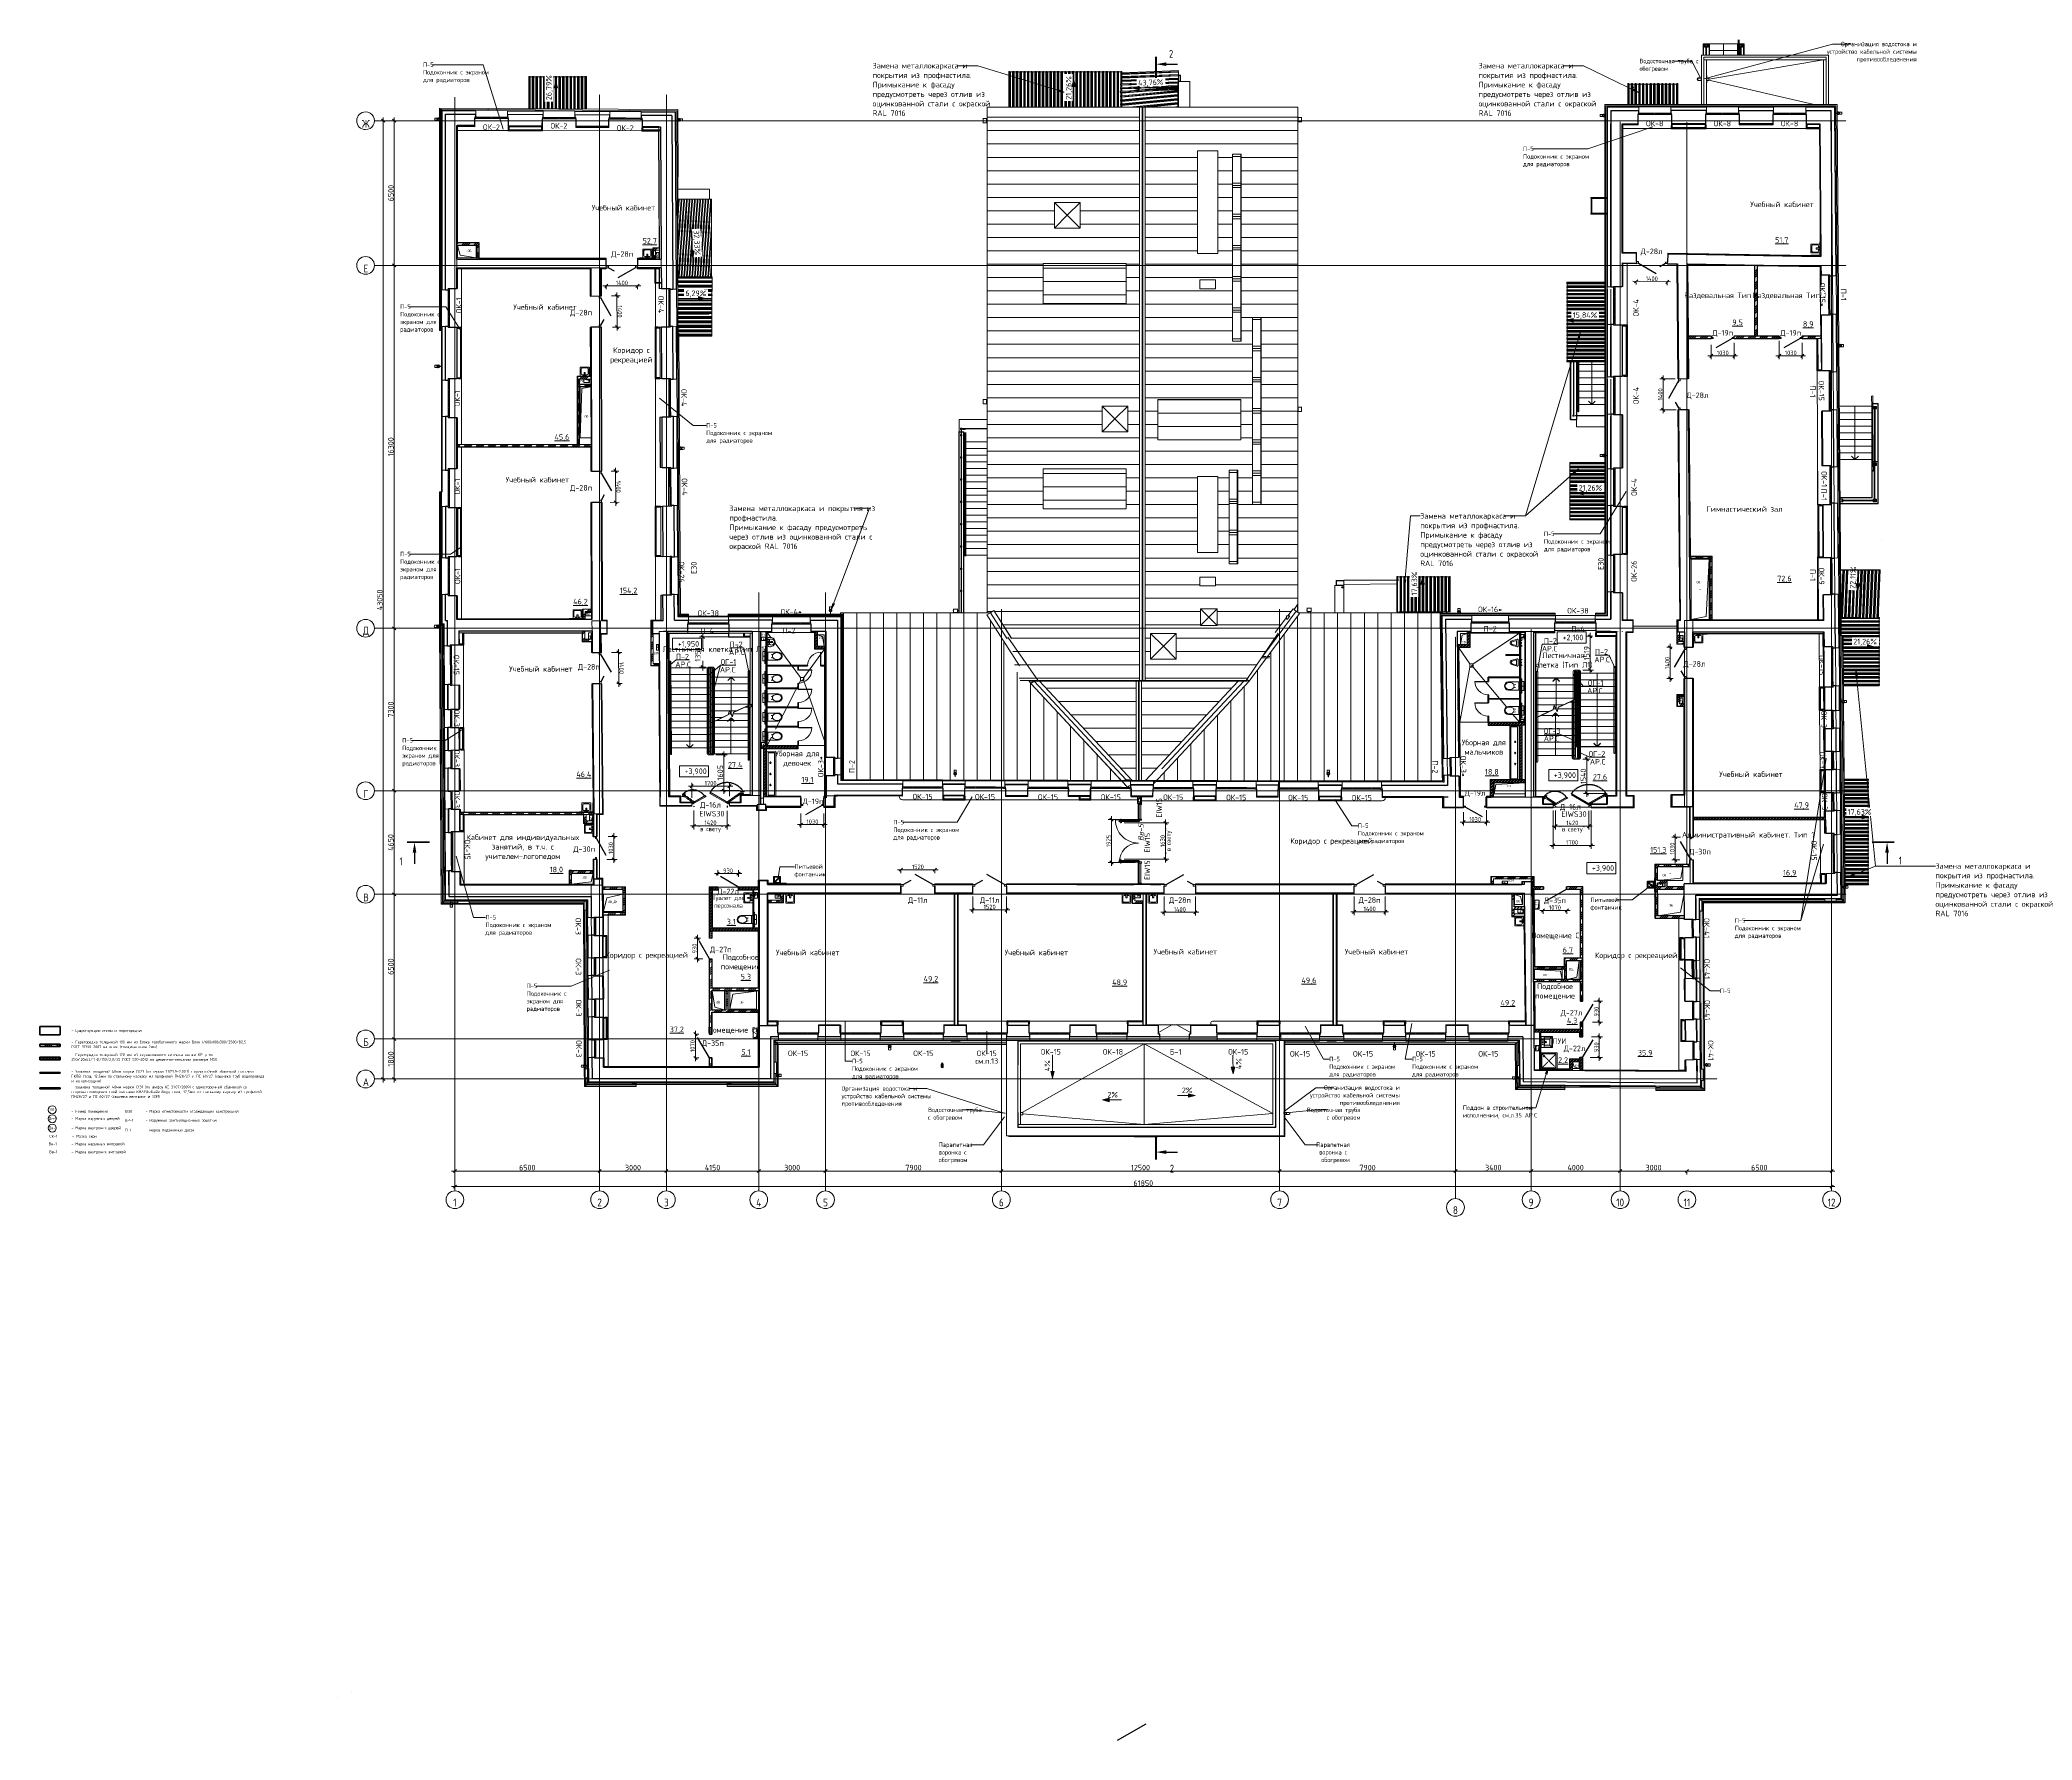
# Model space of a CAD drawing. Header units: millimetres. Extents: x -25149 to 64359, y -29707 to 46678.
import ezdxf

# ---------------------------------------------------------------- set-up
doc = ezdxf.new("R2010")
doc.units = ezdxf.units.MM
for name, pattern in [('ADSK_Линия сетки', [25, 20, -2.5, 0, -2.5]), ('ADSK_Штриховая_ш3 п1_5', [4.5, 3, -1.5]), ('Hidden', [7.14375, 4.7625, -2.38125])]:
    doc.linetypes.add(name, pattern=pattern)
for name, color, linetype, lineweight in [('_ Окна', 7, 'Continuous', 9), ('Аннотация', 7, 'Continuous', 9), ('Витраж', 7, 'Continuous', 9), ('Воздуховоды', 7, 'Continuous', 18), ('Двери', 7, 'Continuous', 9), ('Двери открывание', 7, 'Continuous', 9), ('Каркас', 7, 'Continuous', 18), ('Колонны', 7, 'Continuous', 18), ('Крыша', 7, 'Continuous', 9), ('Крыша штриховка', 7, 'Continuous', 9), ('Лестницы', 7, 'Continuous', 9), ('Марки', 7, 'Continuous', 20), ('Марки дверей', 7, 'Continuous', 20), ('Марки окон', 7, 'Continuous', 20), ('Марки помещений', 7, 'Continuous', 20), ('Обобщенные модели', 7, 'Continuous', 18), ('Оборудование', 7, 'Continuous', 18), ('Ограждение', 7, 'Continuous', 9), ('Окна', 7, 'Continuous', 9), ('Оси', 7, 'Continuous', 9), ('Отметки', 7, 'Continuous', 9), ('Панели витража', 7, 'Continuous', 9), ('Перекрытие', 7, 'Continuous', 18), ('Потолки', 7, 'Continuous', 9), ('Размеры', 7, 'Continuous', 5), ('Разрезы', 7, 'Continuous', 9), ('Сантехника', 7, 'Continuous', 18), ('Стены', 7, 'Continuous', 20), ('Стены внутренние', 7, 'Continuous', 18), ('Стены наружные', 7, 'Continuous', 18), ('Стены несущие', 7, 'Continuous', 30), ('Стены отделка', 7, 'Continuous', 30), ('Стены перегородки', 7, 'Continuous', 30), ('Стены разрез', 7, 'Continuous', 35), ('Стены штриховка', 7, 'Continuous', 9), ('Стрелки вверх', 7, 'Continuous', 18), ('Узлы', 7, 'Continuous', 18)]:
    doc.layers.add(name, color=color, linetype=linetype, lineweight=lineweight)
doc.layers.add('PDF _Линии', color=7, linetype='Continuous')
doc.layers.add('Линии', color=7, linetype='Continuous', lineweight=9, true_color=0x00a600)
doc.styles.add('GOST Common', font='GOST_Common.ttf', dxfattribs={"width": 0.9, "height": 350})
doc.styles.add('GOST Common_1', font='GOST_Common.ttf', dxfattribs={"width": 0.9, "height": 250})
doc.styles.add('GOST Common_2', font='GOST_Common.ttf', dxfattribs={"width": 0.9, "height": 250})
doc.styles.add('GOST Common_3', font='GOST_Common.ttf', dxfattribs={"width": 0.8, "height": 350})
doc.styles.add('GOST Common_4', font='GOST_Common.ttf', dxfattribs={"width": 0.9, "height": 200})
doc.styles.add('GOST Common_5', font='GOST_Common.ttf', dxfattribs={"width": 0.9, "height": 100})
doc.styles.add('GOST Common_6', font='GOST_Common.ttf', dxfattribs={"width": 0.9, "height": 200})
doc.styles.add('GOST Common_B_I', font='', dxfattribs={"width": 0.9, "height": 250})
doc.styles.get('GOST Common_B_I').set_extended_font_data('GOST Common', italic=True, bold=True)
doc.dimstyles.new('ADSK_Основной_2_5_мм', dxfattribs={"dimscale": 304.8, "dimtxt": 251.428749, "dimasz": 0.463911, "dimexe": 0.492126, "dimexo": 0.492126, "dimgap": 0.098425, "dimtad": 1, "dimrnd": 0.01, "dimdsep": 46, "dimtxsty": 'GOST Common_1', "dimblk1": 'OBLIQUE', "dimblk2": 'OBLIQUE', "dimsah": 1, "dimcen": 0.09, "dimdle": 0.492126, "dimazin": 2, "dimtfac": 1, "dimtdec": 4, "dimtix": 1, "dimtmove": 0, "dimatfit": 3, "dimfxl": 1, "dimtvp": 1, "dimtolj": 1, "dimtzin": 0, "dimlwd": 20, "dimlwe": 20, "dimarcsym": 2})
doc.dimstyles.new('ADSK_Основной_2_5_мм_Округление_до_1_мм', dxfattribs={"dimscale": 304.8, "dimtxt": 251.428749, "dimasz": 0.463911, "dimexe": 0.492126, "dimexo": 0.492126, "dimgap": 0.098425, "dimtad": 1, "dimdec": 0, "dimdsep": 46, "dimtxsty": 'GOST Common_1', "dimblk1": 'OBLIQUE', "dimblk2": 'OBLIQUE', "dimsah": 1, "dimcen": 0.09, "dimdle": 0.492126, "dimazin": 2, "dimtfac": 1, "dimtdec": 4, "dimtix": 1, "dimtmove": 0, "dimatfit": 3, "dimfxl": 1, "dimtvp": 1, "dimtolj": 1, "dimtzin": 0, "dimlwd": 20, "dimlwe": 20, "dimarcsym": 2})
doc.dimstyles.new('ADSK_Основной_2_5_мм_Округление_до_1_мм_1', dxfattribs={"dimscale": 304.8, "dimtxt": 251.428749, "dimasz": 0.463911, "dimexe": 0.492126, "dimexo": 0.492126, "dimgap": 0.098425, "dimtad": 1, "dimdec": 0, "dimdsep": 46, "dimtxsty": 'GOST Common_1', "dimblk1": 'OBLIQUE', "dimblk2": 'OBLIQUE', "dimsah": 1, "dimcen": 0.09, "dimdle": 0.492126, "dimazin": 2, "dimtfac": 1, "dimtdec": 4, "dimtix": 1, "dimtmove": 1, "dimatfit": 3, "dimfxl": 1, "dimtvp": 1, "dimtolj": 1, "dimtzin": 0, "dimlwd": 20, "dimlwe": 20, "dimarcsym": 2})
doc.dimstyles.new('ADSK_Основной_2_мм', dxfattribs={"dimscale": 304.8, "dimtxt": 201.142999, "dimasz": 0.463911, "dimexe": 0.492126, "dimexo": 0.492126, "dimgap": 0.098425, "dimtad": 1, "dimrnd": 0.01, "dimdsep": 46, "dimtxsty": 'GOST Common_6', "dimblk1": 'OBLIQUE', "dimblk2": 'OBLIQUE', "dimsah": 1, "dimcen": 0.09, "dimdle": 0.492126, "dimazin": 2, "dimtfac": 1, "dimtdec": 4, "dimtix": 1, "dimtmove": 0, "dimatfit": 3, "dimfxl": 1, "dimtvp": 1, "dimtolj": 1, "dimtzin": 0, "dimlwd": 20, "dimlwe": 20, "dimarcsym": 2})
pattern_1 = [(0, (0, 0), (406.4, 101.6), [33.528, -271.272, 33.528, -271.272, -1625.6]), (0, (0, 0), (406.4, 101.6), [-609.6, 33.528, -576.072, 33.528, -271.272, -711.2]), (0, (0, 0), (406.4, 101.6), [-1524, 33.528, -169.672, 33.528, -474.472]), (120, (152.4, 50.8), (-291.18818, 301.15272), [33.528, -271.272, 33.528, -271.272, -1625.6]), (120, (152.4, 50.8), (-291.18818, 301.15272), [-609.6, 33.528, -576.072, 33.528, -271.272, -711.2]), (120, (152.4, 50.8), (-291.18818, 301.15272), [-1524, 33.528, -169.672, 33.528, -474.472]), (240, (203.2, 254), (-115.21182, -402.75272), [33.528, -271.272, 33.528, -271.272, -1625.6]), (240, (203.2, 254), (-115.21182, -402.75272), [-609.6, 33.528, -576.072, 33.528, -271.272, -711.2]), (240, (203.2, 254), (-115.21182, -402.75272), [-1524, 33.528, -169.672, 33.528, -474.472])]
pattern_2 = [(45, (0, 0), (-381.661, 381.661), []), (45, (134.94, 0), (0, 763.322), []), (45, (-134.94, 0), (0, 763.322), [])]

# ---------------------------------------------------------------- blocks, each defined once
blk = doc.blocks.new('GM_Отверстие прямоугольное _в плите_ - Отверстие-7235603-План 2-го этажа')
at = {"layer": 'Обобщенные модели'}
for p, q in [((-435, -385), (-435, 385)), ((-435, 385), (435, 385)), ((435, 385), (-435, 385)), ((-435, 385), (-435, -385)), ((-435, -385), (-281, 231)), ((-281, 231), (435, 385)), ((435, 385), (435, -385)), ((435, -385), (435, 385)), ((435, -385), (-435, -385)), ((-435, -385), (435, -385))]:
    blk.add_line(p, q, dxfattribs=at)
for start, end in [(360, 180), (180, 360), (60, 165), (300, 360), (195, 270)]:
    blk.add_arc((0, 0), 2.5, start, end, dxfattribs=at)
blk = doc.blocks.new('AC_Дверь_Однопольная_Стальная - 1000х2100Н Д35п-металлическая-7230609-План 2-го этажа')
at = {"layer": 'Двери', "lineweight": 30}
blk.add_line((-535, 75), (392, 610), dxfattribs=at)
blk = doc.blocks.new('AC_Дверь_Однопольная_Деревянная - 900х2100Н композитная Д-22л-6552334-План 2-го этажа')
at = {"layer": 'Двери', "lineweight": 30}
blk.add_line((465, 75), (-340, 540), dxfattribs=at)
blk = doc.blocks.new('AC_Дверь_Однопольная_Стальная - 900х2100Н Д27л-6552346-План 2-го этажа')
at = {"layer": 'Двери', "lineweight": 30}
blk.add_line((465, 75), (-340, 540), dxfattribs=at)
blk = doc.blocks.new('131_Сантехническая перегородка_Дверь - СД-2-3905255-План 2-го этажа')
at = {"layer": 'Двери'}
for p, q in [((191, -8), (175, -8)), ((175, -8), (175, -608)), ((191, -608), (175, -608)), ((191, -8), (191, -608))]:
    blk.add_line(p, q, dxfattribs=at)
at = {"layer": 'Двери открывание'}
blk.add_arc((175, -8), 600, 270, 0, dxfattribs=at)
at = {"layer": 'Обобщенные модели', "lineweight": 40}
for p, q in [((175, 8), (0, 8)), ((0, 8), (0, -4)), ((175, -4), (175, 8)), ((775, 8), (775, -4)), ((0, -4), (175, -4))]:
    blk.add_line(p, q, dxfattribs=at)
blk.add_lwpolyline([(775, -4), (1050, -4), (1050, 8), (775, 8)], dxfattribs=at)
blk = doc.blocks.new('131_Сантехническая перегородка - СП-3 3-3867703-План 2-го этажа')
at = {"layer": 'Обобщенные модели', "lineweight": 40}
for p, q in [((1380, 8), (0, 8)), ((0, 8), (0, -4)), ((1380, -4), (1380, 8)), ((0, -4), (1380, -4))]:
    blk.add_line(p, q, dxfattribs=at)
blk = doc.blocks.new('SND_Унитаз_Jika_Olymp_с_инсталяцией - Унитаз_ выпуск прямой_ установка на пол_693х360х360_ PN30_12_ ХВ резьба HP DN15_ К гл_ кон П DN100-716055-План 2-го этажа')
at = {"layer": 'Сантехника'}
for p, q in [((-327, 125), (328, 125)), ((-327, 94), (-327, 125)), ((328, 94), (-327, 94)), ((-255, 85), (-255, 125)), ((-255, 125), (255, 125)), ((-208, 85), (-255, 85)), ((-208, 0), (-208, 85)), ((208, 0), (-208, 0)), ((-180, 687), (-180, 189)), ((-180, 224), (180, 224)), ((-180, 189), (-180, 224)), ((0, 62), (0, -6)), ((180, 189), (180, 687)), ((180, 224), (180, 189)), ((208, 85), (208, 0)), ((255, 85), (208, 85)), ((255, 125), (255, 85)), ((328, 125), (328, 94))]:
    blk.add_line(p, q, dxfattribs=at)
at = {"layer": 'Сантехника', "flags": 128}
for points in [[(0, 437), (-34, 442), (-67, 456), (-97, 480), (-121, 512), (-140, 550), (-151, 592), (-155, 637), (-151, 681), (-140, 723), (-121, 761), (-97, 793), (-67, 817), (-34, 831), (0, 837)], [(-62, 376), (-72, 412), (-75, 420)], [(0, 837), (34, 831), (67, 817), (97, 793), (121, 761), (140, 723), (151, 681), (155, 637), (151, 592), (140, 550), (121, 512), (97, 480), (67, 456), (34, 442), (0, 437)], [(75, 420), (62, 379), (62, 376)]]:
    blk.add_lwpolyline(points, dxfattribs=at)
at = {"layer": 'Сантехника'}
blk.add_arc((0, 687), 180, 0, 180, dxfattribs=at)
blk = doc.blocks.new('131_Сантехническая перегородка - СП-5-3849142-План 2-го этажа')
at = {"layer": 'Обобщенные модели', "lineweight": 40}
for p, q in [((600, 8), (0, 8)), ((0, 8), (0, -4)), ((600, -4), (600, 8)), ((0, -4), (600, -4))]:
    blk.add_line(p, q, dxfattribs=at)
blk = doc.blocks.new('SND_2D_Писуар с инсталляцией - По умолчанию-621783-План 2-го этажа')
at = {"layer": 'Сантехника'}
for p, q in [((-96, 329), (-168, 89)), ((-139, 50), (140, 50)), ((-57, 317), (-116, 125)), ((-116, 125), (116, 125)), ((116, 125), (57, 317)), ((168, 89), (96, 329)), ((-109, -125), (-149, -125)), ((-109, -75), (-109, -125)), ((-39, -87), (41, -87)), ((1, -125), (1, -75)), ((111, -75), (111, -125)), ((111, -125), (151, -125))]:
    blk.add_line(p, q, dxfattribs=at)
for centre, radius, start, end in [((-140, 80), 30, 162.99987, 270.42558), ((0, 300), 100, 16.81176, 163.3196), ((0, 300), 60, 16.81176, 163.35778), ((140, 80), 30, 269.99999, 16.8118), ((1, -87), 18.9, 133.9559, 269.99999), ((1, -87), 18.9, 269.99999, 46.0441)]:
    blk.add_arc(centre, radius, start, end, dxfattribs=at)
blk = doc.blocks.new('АС_Дверь_Однопольная_Алюминиевая - 1030х2200 алюм ост с мат_плёнкой Д19п-3646857-План 2-го этажа')
at = {"layer": 'Двери'}
for p, q in [((-390, -110), (-303, -110)), ((-390, -150), (-390, -110)), ((-303, -150), (-390, -150)), ((-303, -110), (-303, -150)), ((553, -110), (640, -110)), ((553, -150), (553, -110)), ((640, -150), (553, -150)), ((640, -110), (640, -150))]:
    blk.add_line(p, q, dxfattribs=at)
at = {"layer": 'Двери', "lineweight": 30}
blk.add_line((553, -150), (-188, -578), dxfattribs=at)
blk = doc.blocks.new('131_Сантехническая перегородка - СП-3 4-3867706-План 2-го этажа')
at = {"layer": 'Обобщенные модели', "lineweight": 40}
for p, q in [((1370, 8), (0, 8)), ((0, 8), (0, -4)), ((1370, -4), (1370, 8)), ((0, -4), (1370, -4))]:
    blk.add_line(p, q, dxfattribs=at)
blk = doc.blocks.new('131_Сантехническая перегородка_Дверь - СД-1-3905256-План 2-го этажа')
at = {"layer": 'Двери'}
for p, q in [((784, -8), (800, -8)), ((784, -8), (784, -608)), ((784, -608), (800, -608)), ((800, -8), (800, -608))]:
    blk.add_line(p, q, dxfattribs=at)
at = {"layer": 'Двери открывание'}
blk.add_arc((800, -8), 600, 180, 270, dxfattribs=at)
at = {"layer": 'Обобщенные модели', "lineweight": 40}
blk.add_line((200, -4), (200, 8), dxfattribs=at)
blk.add_lwpolyline([(200, 8), (-20, 8), (-20, -4), (200, -4)], dxfattribs=at)
blk.add_lwpolyline([(800, -4), (842, -4), (842, 8), (800, 8)], close=True, dxfattribs=at)
blk = doc.blocks.new('SND_Унитаз_Jika_Olymp_с_инсталяцией - Унитаз_ выпуск прямой_ установка на пол_693х360х360_ PN30_12_ ХВ резьба HP DN15_ К гл_ кон П DN100-701491-План 2-го этажа')
at = {"layer": 'Сантехника'}
for p, q in [((0, -62), (0, 6)), ((-327, -94), (328, -94)), ((-327, -125), (-327, -94)), ((328, -125), (-327, -125)), ((-255, -85), (-255, -125)), ((-208, -85), (-255, -85)), ((-255, -125), (255, -125)), ((-208, 0), (-208, -85)), ((208, 0), (-208, 0)), ((-180, -179), (-180, -181)), ((-180, -181), (-180, -179)), ((-180, -196), (-180, -687)), ((-180, -224), (-180, -196)), ((180, -224), (-180, -224)), ((180, -181), (180, -179)), ((180, -179), (180, -181)), ((180, -687), (180, -196)), ((180, -196), (180, -224)), ((208, -85), (208, 0)), ((255, -85), (208, -85)), ((255, -125), (255, -85)), ((328, -94), (328, -125))]:
    blk.add_line(p, q, dxfattribs=at)
at = {"layer": 'Сантехника', "flags": 128}
for points in [[(0, -837), (-34, -831), (-67, -817), (-97, -793), (-121, -761), (-140, -723), (-151, -681), (-155, -637), (-151, -592), (-140, -550), (-121, -512), (-97, -480), (-67, -456), (-34, -442), (0, -437)], [(-62, -376), (-72, -412), (-75, -420)], [(0, -437), (34, -442), (67, -456), (97, -480), (121, -512), (140, -550), (151, -592), (155, -637), (151, -681), (140, -723), (121, -761), (97, -793), (67, -817), (34, -831), (0, -837)], [(75, -420), (62, -379), (62, -376)]]:
    blk.add_lwpolyline(points, dxfattribs=at)
at = {"layer": 'Сантехника'}
blk.add_arc((0, -687), 180, 180, 360, dxfattribs=at)
blk = doc.blocks.new('Sink - Cleaners _1_ - 400 x 500mm-663687-План 2-го этажа')
at = {"layer": 'Сантехника'}
for p, q in [((-249, 5), (-249, 495)), ((-247, 495), (-247, 0)), ((-247, 0), (247, 0)), ((-244, 500), (244, 500)), ((244, 498), (-244, 498)), ((-224, 135), (-224, 470)), ((-219, 475), (219, 475)), ((-219, 470), (-138, 388)), ((-219, 135), (-139, 151)), ((219, 130), (-219, 130)), ((-134, 155), (-134, 380)), ((-129, 385), (131, 385)), ((-126, 150), (-129, 150)), ((124, 150), (-126, 150)), ((136, 155), (136, 380)), ((219, 470), (137, 388)), ((219, 135), (140, 150)), ((224, 470), (224, 135)), ((247, 0), (247, 495)), ((249, 495), (249, 5)), ((244, 0), (-244, 0))]:
    blk.add_line(p, q, dxfattribs=at)
for centre, radius, start, end in [((-244, 495), 5, 90, 180), ((-244, 5), 5, 180, 270), ((-244, 495), 3, 90, 180), ((-219, 470), 5, 90, 180), ((-219, 135), 5, 180, 270), ((-129, 380), 5, 90, 180), ((-129, 155), 5, 180, 270), ((-99, 64), 17.5, 0, 180), ((-99, 64), 17.5, 180, 0), ((1, 200), 37.5, 0, 180), ((1, 200), 37.5, 180, 0), ((1, 200), 23, 0, 180), ((1, 200), 23, 180, 0), ((1, 64), 17.5, 0, 180), ((1, 64), 17.5, 180, 0), ((101, 64), 17.5, 0, 180), ((101, 64), 17.5, 180, 0), ((131, 380), 5, 0, 90), ((131, 155), 5, 270, 0), ((219, 470), 5, 0, 90), ((219, 135), 5, 270, 360), ((244, 495), 5, 0, 90), ((244, 495), 3, 0, 90), ((244, 5), 5, 270, 360)]:
    blk.add_arc(centre, radius, start, end, dxfattribs=at)
for start_param, end_param in [(3.141593, 6.283185), (0, 3.141593)]:
    blk.add_ellipse((1, 137), major_axis=(-12.5, 0), ratio=0.247617, start_param=start_param, end_param=end_param, dxfattribs=at)
blk = doc.blocks.new('dver-dpo-230 _1_ - 1700х2300Н ост алюм EIWS30 Д-16л-3687090-План 2-го этажа')
at = {"layer": 'Двери'}
for p, q in [((-850, 10), (-850, 60)), ((-850, 60), (-814, 60)), ((-840, 60), (-850, 60)), ((-850, 60), (-850, 10)), ((-774, 10), (-850, 10)), ((-850, 10), (-840, 10)), ((-840, 10), (-840, 60)), ((-814, 60), (-814, 55)), ((-811, 52), (-790, 52)), ((-804, 60), (-241, 385)), ((-802, 56), (-804, 60)), ((-784, 66), (-802, 56)), ((-790, 52), (-790, 17)), ((-787, 14), (-774, 14)), ((-762, 27), (-784, 66)), ((-774, 14), (-774, 10)), ((-234, 332), (-762, 27)), ((-241, 385), (-239, 381)), ((-219, 346), (-239, 381)), ((-234, 332), (-199, 352)), ((-202, 356), (-219, 346)), ((-199, 352), (-202, 356)), ((-6, 523), (-29, 484)), ((-29, 484), (762, 27)), ((-21, 537), (-24, 533)), ((-24, 533), (-6, 523)), ((804, 60), (-21, 537)), ((762, 27), (784, 66)), ((774, 14), (774, 10)), ((787, 14), (774, 14)), ((774, 10), (850, 10)), ((784, 66), (802, 56)), ((790, 52), (790, 17)), ((811, 52), (790, 52)), ((802, 56), (804, 60)), ((814, 60), (814, 55)), ((850, 60), (814, 60)), ((850, 60), (840, 60)), ((840, 60), (840, 10)), ((840, 10), (850, 10)), ((850, 10), (850, 60)), ((850, 10), (850, 60))]:
    blk.add_line(p, q, dxfattribs=at)
for centre, radius, start, end in [((-811, 55), 2.52, 180, 270), ((-787, 17), 2.5, 180, 270), ((787, 17), 2.5, 270, 360), ((811, 55), 2.52, 270, 0)]:
    blk.add_arc(centre, radius, start, end, dxfattribs=at)
blk = doc.blocks.new('Дверь-Alumark_двупольная с глухим окном_S70 - 1400х2200 алюм ост Д30п-6129806-План 2-го этажа')
at = {"layer": 'Двери'}
for p, q in [((-575, 190), (-575, 120)), ((-480, 190), (-575, 190)), ((-575, 120), (-480, 120)), ((-480, 120), (-480, 190)), ((730, 190), (730, 120)), ((825, 190), (730, 190)), ((730, 120), (825, 120)), ((825, 120), (825, 190))]:
    blk.add_line(p, q, dxfattribs=at)
at = {"layer": 'Двери', "lineweight": 30}
for p, q in [((-480, 190), (312, 647)), ((730, 190), (475, 337))]:
    blk.add_line(p, q, dxfattribs=at)
blk = doc.blocks.new('Дверь-Alumark_двупольная с глухим окном_S70 - 1400х2200 алюм ост Д30п-6129808-План 2-го этажа')
at = {"layer": 'Двери'}
for p, q in [((-575, 220), (-575, 150)), ((-480, 220), (-575, 220)), ((-575, 150), (-480, 150)), ((-480, 150), (-480, 220)), ((730, 220), (730, 150)), ((825, 220), (730, 220)), ((730, 150), (825, 150)), ((825, 150), (825, 220))]:
    blk.add_line(p, q, dxfattribs=at)
at = {"layer": 'Двери', "lineweight": 30}
for p, q in [((-480, 220), (312, 677)), ((730, 220), (475, 367))]:
    blk.add_line(p, q, dxfattribs=at)
blk = doc.blocks.new('АС_Дверь_Однопольная_Алюминиевая - 1030х2200 алюм Д31п-3645205-План 2-го этажа')
at = {"layer": 'Двери'}
for p, q in [((-390, -20), (-303, -20)), ((-390, -60), (-390, -20)), ((-303, -60), (-390, -60)), ((-303, -20), (-303, -60)), ((553, -20), (640, -20)), ((553, -60), (553, -20)), ((640, -60), (553, -60)), ((640, -20), (640, -60))]:
    blk.add_line(p, q, dxfattribs=at)
at = {"layer": 'Двери', "lineweight": 30}
blk.add_line((553, -60), (-188, -488), dxfattribs=at)
blk = doc.blocks.new('Дверь-Alumark_двупольная с глухим окном_S70 - 1520х2200 алюм ост Д-11л-6129590-План 2-го этажа')
at = {"layer": 'Двери'}
for p, q in [((-635, 190), (-635, 120)), ((-540, 190), (-635, 190)), ((-635, 120), (-540, 120)), ((-540, 120), (-540, 190)), ((790, 190), (790, 120)), ((885, 190), (790, 190)), ((790, 120), (885, 120)), ((885, 120), (885, 190))]:
    blk.add_line(p, q, dxfattribs=at)
at = {"layer": 'Двери', "lineweight": 30}
for p, q in [((-540, 190), (-181, 397)), ((790, 190), (-2, 647))]:
    blk.add_line(p, q, dxfattribs=at)
blk = doc.blocks.new('Дверь-Alumark_двупольная с глухим окном_S70 - 1400х2200 алюм ост Д30л-6280821-План 2-го этажа')
at = {"layer": 'Двери'}
for p, q in [((-575, 190), (-575, 120)), ((-480, 190), (-575, 190)), ((-575, 120), (-480, 120)), ((-480, 120), (-480, 190)), ((730, 190), (730, 120)), ((825, 190), (730, 190)), ((730, 120), (825, 120)), ((825, 120), (825, 190))]:
    blk.add_line(p, q, dxfattribs=at)
at = {"layer": 'Двери', "lineweight": 30}
for p, q in [((-480, 190), (-225, 337)), ((730, 190), (-62, 647))]:
    blk.add_line(p, q, dxfattribs=at)
blk = doc.blocks.new('АС_Дверь_Однопольная_Алюминиевая - 1030х2200 алюм ост с мат_плёнкой Д19п-3646875-План 2-го этажа')
at = {"layer": 'Двери'}
for p, q in [((-390, -18), (-303, -18)), ((-390, -58), (-390, -18)), ((-303, -58), (-390, -58)), ((-303, -18), (-303, -58)), ((553, -18), (640, -18)), ((553, -58), (553, -18)), ((640, -58), (553, -58)), ((640, -18), (640, -58))]:
    blk.add_line(p, q, dxfattribs=at)
at = {"layer": 'Двери', "lineweight": 30}
blk.add_line((553, -58), (-188, -486), dxfattribs=at)
blk = doc.blocks.new('Дверь-Alumark_двупольная с глухим окном_S70 - 1400х2200 алюм ост Д30л_-6280731-План 2-го этажа')
at = {"layer": 'Двери'}
for p, q in [((-575, 220), (-575, 150)), ((-480, 220), (-575, 220)), ((-575, 150), (-480, 150)), ((-480, 150), (-480, 220)), ((730, 220), (730, 150)), ((825, 220), (730, 220)), ((730, 150), (825, 150)), ((825, 150), (825, 220))]:
    blk.add_line(p, q, dxfattribs=at)
at = {"layer": 'Двери', "lineweight": 30}
for p, q in [((-480, 220), (-225, 367)), ((730, 220), (-62, 677))]:
    blk.add_line(p, q, dxfattribs=at)
blk = doc.blocks.new('Системная панель - Стекло - 40мм-6453783-План 2-го этажа')
at = {"layer": 'Панели витража', "lineweight": 18}
for p, q in [((337.5, 40), (-337.5, 40)), ((-337.5, 40), (-337.5, 0)), ((-337.5, 0), (337.5, 0)), ((337.5, 0), (337.5, 40))]:
    blk.add_line(p, q, dxfattribs=at)
blk = doc.blocks.new('AC_ДверьВитражная_Двупольная_Алюминиевая - Остекленные-6453785-План 2-го этажа')
at = {"layer": 'Двери', "lineweight": 30}
for p, q in [((947.5, 0), (947.5, -860)), ((-947.5, 0), (-947.5, -1035))]:
    blk.add_line(p, q, dxfattribs=at)
at = {"layer": 'Двери'}
for centre, radius, start, end in [((-947.5, 0), 1035, 270, 0), ((947.5, 0), 860, 180, 270)]:
    blk.add_arc(centre, radius, start, end, dxfattribs=at)
blk = doc.blocks.new('Прямоугольный импост - Импост структурный с накладкой - 160мм-6453677-План 2-го этажа')
at = {"layer": 'Витраж', "lineweight": 18}
for p, q in [((-25, 0), (-25, 17)), ((-25, 17), (25, 17)), ((-15, 0), (-25, 0)), ((-15, -40), (-15, 0)), ((25, 0), (15, 0)), ((15, 0), (15, -40)), ((25, 17), (25, 0)), ((-25, -140), (-25, -40)), ((-25, -40), (-15, -40)), ((25, -140), (-25, -140)), ((15, -40), (25, -40)), ((25, -40), (25, -140))]:
    blk.add_line(p, q, dxfattribs=at)
blk = doc.blocks.new('Системная панель - Стекло - 40мм-6453801-План 2-го этажа')
at = {"layer": 'Панели витража', "lineweight": 18}
for p, q in [((460, 40), (-460, 40)), ((-460, 40), (-460, 0)), ((-460, 0), (460, 0)), ((460, 0), (460, 40))]:
    blk.add_line(p, q, dxfattribs=at)
blk = doc.blocks.new('Прямоугольный импост - Импост структурный с накладкой - 100мм-5579249-План 2-го этажа')
at = {"layer": 'Витраж'}
for p, q in [((24191, 8797), (24191, 9697)), ((24308, 8797), (24308, 9697))]:
    blk.add_line(p, q, dxfattribs=at)
blk = doc.blocks.new('Прямоугольный импост - Импост структурный с накладкой - 100мм-5579251-План 2-го этажа')
at = {"layer": 'Витраж'}
for p, q in [((24191, 11672), (24191, 12327)), ((24308, 11672), (24308, 12327))]:
    blk.add_line(p, q, dxfattribs=at)
blk = doc.blocks.new('Прямоугольный импост - Импост структурный с накладкой - 160мм-6453686-План 2-го этажа')
at = {"layer": 'Витраж', "lineweight": 18}
for p, q in [((-50, 0), (-50, 17)), ((-50, 17), (0, 17)), ((-40, 0), (-50, 0)), ((-40, -40), (-40, 0)), ((0, 0), (-10, 0)), ((-10, 0), (-10, -40)), ((0, 17), (0, 0)), ((-50, -140), (-50, -40)), ((-50, -40), (-40, -40)), ((0, -140), (-50, -140)), ((-10, -40), (0, -40)), ((0, -40), (0, -140))]:
    blk.add_line(p, q, dxfattribs=at)
blk = doc.blocks.new('Прямоугольный импост - Импост структурный с накладкой - 160мм-6453803-План 2-го этажа')
at = {"layer": 'Витраж', "lineweight": 18}
for p, q in [((0, 17), (-50, 17)), ((-50, 17), (-50, 0)), ((-50, 0), (-40, 0)), ((-40, 0), (-40, -40)), ((-10, -40), (-10, 0)), ((-10, 0), (0, 0)), ((0, 0), (0, 17)), ((-40, -40), (-50, -40)), ((-50, -40), (-50, -140)), ((-50, -140), (0, -140)), ((0, -40), (-10, -40)), ((0, -140), (0, -40))]:
    blk.add_line(p, q, dxfattribs=at)
blk = doc.blocks.new('SND_2D_Раковина - 400х400-608366-План 2-го этажа')
at = {"layer": 'Сантехника'}
for p, q in [((-200, 220), (200, 220)), ((-200, -180), (-200, 220)), ((-200, 220), (-200, -180)), ((200, 220), (-200, 220)), ((-160, 130), (-160, -70)), ((110, 180), (-110, 180)), ((160, -70), (160, 130)), ((200, 220), (200, -180)), ((200, -180), (200, 220)), ((200, -180), (-200, -180)), ((-200, -180), (200, -180)), ((-110, -120), (-25, -120)), ((-70, -135), (-70, -150)), ((-25, -135), (-70, -135)), ((-70, -150), (-25, -150)), ((-25, -180), (-25, -15)), ((-25, -15), (25, -15)), ((25, -15), (25, -180)), ((25, -120), (110, -120)), ((25, -135), (70, -135)), ((70, -150), (25, -150)), ((70, -135), (70, -150))]:
    blk.add_line(p, q, dxfattribs=at)
for centre, start, end in [((-110, 130), 90, 180), ((110, 130), 360, 90), ((-110, -70), 180, 270), ((110, -70), 270, 360)]:
    blk.add_arc(centre, 50, start, end, dxfattribs=at)
blk = doc.blocks.new('SND_2D_Раковина - 400х400-V2-План 2-го этажа')
at = {"layer": 'Сантехника'}
for p, q in [((-200, 220), (200, 220)), ((-200, -155), (-200, 220)), ((-200, 220), (-200, -155)), ((200, 220), (-200, 220)), ((-160, 130), (-160, -70)), ((110, 180), (-110, 180)), ((160, -70), (160, 130)), ((200, 220), (200, -155)), ((200, -155), (200, 220)), ((-110, -120), (-25, -120)), ((-70, -135), (-70, -150)), ((-25, -135), (-70, -135)), ((-70, -150), (-25, -150)), ((-25, -155), (-25, -15)), ((-25, -15), (25, -15)), ((25, -15), (25, -155)), ((25, -120), (110, -120)), ((25, -135), (70, -135)), ((70, -150), (25, -150)), ((70, -135), (70, -150))]:
    blk.add_line(p, q, dxfattribs=at)
for centre, start, end in [((-110, 130), 90, 180), ((110, 130), 360, 90), ((-110, -70), 180, 270), ((110, -70), 270, 360)]:
    blk.add_arc(centre, 50, start, end, dxfattribs=at)
blk = doc.blocks.new('Водосток - Тип 1 _карниз больше 490мм_-5298490-План 2-го этажа')
at = {"layer": 'Обобщенные модели', "lineweight": 9}
h = blk.add_hatch(dxfattribs=at)
h.set_pattern_fill('FP_10', color=256, style=0, pattern_type=2)
h.set_pattern_definition([(314.567, (392.8, 41336.54), (106.86455, 105.2614), [])])
h.paths.add_polyline_path([(76, 171), (76, 149), (86, 129), (103, 115), (125, 110), (149, 117), (164, 129), (174, 149), (174, 171), (164, 191), (147, 205), (125, 210), (103, 205), (86, 191)])
at = {"layer": 'Обобщенные модели'}
for p, q in [((75, 306), (75, 264)), ((75, 186), (75, 188)), ((75, 184), (75, 186)), ((120, 109), (120, 11)), ((130, 11), (130, 109)), ((175, 264), (175, 306)), ((175, 188), (175, 186)), ((175, 186), (175, 184))]:
    blk.add_line(p, q, dxfattribs=at)
at = {"layer": 'Обобщенные модели', "flags": 128}
for points in [[(75, 190), (75, 193), (75, 197), (75, 201), (75, 205), (75, 210), (75, 214), (75, 219), (75, 224), (75, 229), (75, 234), (75, 239), (75, 245), (75, 250), (75, 256), (75, 261), (75, 264)], [(75, 173), (75, 174), (75, 177), (75, 180), (75, 183), (75, 184)], [(175, 264), (175, 258), (175, 252), (175, 247), (175, 242), (175, 236), (175, 231), (175, 226), (175, 221), (175, 216), (175, 212), (175, 207), (175, 203), (175, 199), (175, 195), (175, 191), (175, 190)], [(175, 184), (175, 181), (175, 178), (175, 175), (175, 173)]]:
    blk.add_lwpolyline(points, dxfattribs=at)
at = {"layer": 'Обобщенные модели'}
for start, end in [(90, 270), (270, 90)]:
    blk.add_arc((125, 160), 52, start, end, dxfattribs=at)
at = {"layer": 'Обобщенные модели', "lineweight": 40}
for start, end in [(90, 270), (270, 90)]:
    blk.add_arc((125, 160), 50, start, end, dxfattribs=at)
at = {"layer": 'Обобщенные модели'}
for start_param, end_param in [(4.712389, 6.283185), (3.141593, 4.712389)]:
    blk.add_ellipse((125, 306), major_axis=(-50, 0), ratio=0.309017, start_param=start_param, end_param=end_param, dxfattribs=at)
blk = doc.blocks.new('Водосток - Тип 1 _карниз больше 490мм_-5158525-План 2-го этажа')
at = {"layer": 'Обобщенные модели', "lineweight": 9}
h = blk.add_hatch(dxfattribs=at)
h.set_pattern_fill('FP_11', color=256, style=0, pattern_type=2)
h.set_pattern_definition([(314.728, (-451.3, -498.1), (106.568, 105.561), [])])
h.paths.add_polyline_path([(76, 171), (76, 149), (86, 129), (103, 115), (125, 110), (147, 115), (164, 129), (174, 149), (174, 171), (164, 191), (147, 205), (125, 210), (103, 205), (86, 191)])
at = {"layer": 'Обобщенные модели'}
for p, q in [((75, 306), (75, 264)), ((75, 186), (75, 188)), ((75, 184), (75, 185)), ((75, 183), (75, 184)), ((75, 180), (75, 183)), ((175, 264), (175, 306)), ((175, 188), (175, 186)), ((175, 184), (175, 181)), ((175, 181), (175, 180))]:
    blk.add_line(p, q, dxfattribs=at)
at = {"layer": 'Обобщенные модели', "flags": 128}
for points in [[(75, 190), (75, 193), (75, 197), (75, 201), (75, 205), (75, 210), (75, 214), (75, 219), (75, 224), (75, 229), (75, 234), (75, 239), (75, 245), (75, 250), (75, 256), (75, 261), (75, 264)], [(175, 264), (175, 258), (175, 252), (175, 247), (175, 242), (175, 236), (175, 231), (175, 226), (175, 221), (175, 216), (175, 212), (175, 207), (175, 203), (175, 199), (175, 195), (175, 191), (175, 189)]]:
    blk.add_lwpolyline(points, dxfattribs=at)
at = {"layer": 'Обобщенные модели', "lineweight": 40}
for start, end in [(90, 270), (270, 90)]:
    blk.add_arc((125, 160), 50, start, end, dxfattribs=at)
at = {"layer": 'Обобщенные модели'}
for start, end in [(151.63557, 156.91492), (150.13757, 151.63557), (147.15636, 149.313), (90, 144.99713), (34.96234, 90), (30.64484, 32.80229), (28.3214, 29.81997), (23.09382, 28.3214)]:
    blk.add_arc((125, 160), 52, start, end, dxfattribs=at)
for start_param, end_param in [(4.712389, 6.283185), (3.141593, 4.712389)]:
    blk.add_ellipse((125, 306), major_axis=(-50, 0), ratio=0.309017, start_param=start_param, end_param=end_param, dxfattribs=at)
blk = doc.blocks.new('Водосток - Тип 1 _карниз больше 490мм_-5158564-План 2-го этажа')
at = {"layer": 'Обобщенные модели', "lineweight": 9}
h = blk.add_hatch(dxfattribs=at)
h.set_pattern_fill('FP_12', color=256, style=0, pattern_type=2)
h.set_pattern_definition([(135, (281.1, -7838.13), (-106.066, -106.066), [])])
h.paths.add_polyline_path([(174, 149), (174, 171), (164, 191), (147, 205), (125, 210), (103, 205), (86, 191), (76, 171), (76, 149), (86, 129), (103, 115), (125, 110), (147, 115), (164, 129), (166, 132)])
at = {"layer": 'Обобщенные модели'}
for p, q in [((75, 306), (75, 264)), ((75, 186), (75, 188)), ((75, 184), (75, 186)), ((175, 264), (175, 306)), ((175, 188), (175, 186)), ((175, 186), (175, 184)), ((175, 184), (175, 181)), ((175, 175), (175, 173))]:
    blk.add_line(p, q, dxfattribs=at)
at = {"layer": 'Обобщенные модели', "flags": 128}
for points in [[(75, 190), (75, 193), (75, 197), (75, 201), (75, 205), (75, 210), (75, 214), (75, 219), (75, 224), (75, 229), (75, 234), (75, 239), (75, 245), (75, 250), (75, 256), (75, 261), (75, 264)], [(75, 173), (75, 174), (75, 177), (75, 180), (75, 183), (75, 184)], [(175, 264), (175, 258), (175, 252), (175, 247), (175, 242), (175, 236), (175, 231), (175, 226), (175, 221), (175, 216), (175, 212), (175, 207), (175, 203), (175, 199), (175, 195), (175, 191), (175, 190)], [(175, 181), (175, 178), (175, 175)]]:
    blk.add_lwpolyline(points, dxfattribs=at)
at = {"layer": 'Обобщенные модели'}
for start, end in [(167.14286, 191.11144), (151.304, 167.14286), (149.80571, 151.304), (146.82394, 148.98099), (90, 144.66431), (35.33569, 90), (31.01901, 33.17606), (28.696, 30.19429), (12.85714, 28.696), (348.88856, 12.85714)]:
    blk.add_arc((125, 160), 52, start, end, dxfattribs=at)
at = {"layer": 'Обобщенные модели', "lineweight": 40}
for start, end in [(90, 270), (270, 90)]:
    blk.add_arc((125, 160), 50, start, end, dxfattribs=at)
at = {"layer": 'Обобщенные модели'}
for start_param, end_param in [(4.712389, 6.283185), (3.141593, 4.712389)]:
    blk.add_ellipse((125, 306), major_axis=(-50, 0), ratio=0.309017, start_param=start_param, end_param=end_param, dxfattribs=at)
blk = doc.blocks.new('Водосток - Тип 1 _карниз больше 490мм_-5153572-План 2-го этажа')
at = {"layer": 'Обобщенные модели'}
for p, q in [((75, 306), (75, 264)), ((75, 186), (75, 188)), ((75, 184), (75, 186)), ((175, 264), (175, 306)), ((175, 188), (175, 186)), ((175, 186), (175, 184)), ((175, 184), (175, 181))]:
    blk.add_line(p, q, dxfattribs=at)
at = {"layer": 'Обобщенные модели', "flags": 128}
for points in [[(75, 190), (75, 193), (75, 197), (75, 201), (75, 205), (75, 210), (75, 214), (75, 219), (75, 224), (75, 229), (75, 234), (75, 239), (75, 245), (75, 250), (75, 256), (75, 261), (75, 264)], [(75, 180), (75, 183), (75, 184)], [(175, 264), (175, 258), (175, 252), (175, 247), (175, 242), (175, 236), (175, 231), (175, 226), (175, 221), (175, 216), (175, 212), (175, 207), (175, 203), (175, 199), (175, 195), (175, 191), (175, 190)]]:
    blk.add_lwpolyline(points, dxfattribs=at)
at = {"layer": 'Обобщенные модели', "lineweight": 40}
for start, end in [(90, 270), (270, 90)]:
    blk.add_arc((125, 160), 50, start, end, dxfattribs=at)
at = {"layer": 'Обобщенные модели'}
for start, end in [(151.304, 156.74768), (149.80571, 151.304), (146.82394, 148.98099), (90, 144.66431), (35.33569, 90), (31.01901, 33.17606), (28.696, 30.19429), (23.25232, 28.696)]:
    blk.add_arc((125, 160), 52, start, end, dxfattribs=at)
for start_param, end_param in [(4.712389, 6.283185), (3.141593, 4.712389)]:
    blk.add_ellipse((125, 306), major_axis=(-50, 0), ratio=0.309017, start_param=start_param, end_param=end_param, dxfattribs=at)
blk = doc.blocks.new('Водосток - Тип 1 _карниз больше 490мм_-5167118-План 2-го этажа')
at = {"layer": 'Обобщенные модели', "lineweight": 9}
h = blk.add_hatch(dxfattribs=at)
h.set_pattern_fill('FP_13', color=256, style=0, pattern_type=2)
h.set_pattern_definition([(134.537, (8289.9, -55833.66), (-106.91965, -105.20546), [])])
h.paths.add_polyline_path([(174, 149), (174, 171), (164, 191), (147, 205), (125, 210), (103, 205), (86, 191), (76, 171), (76, 149), (86, 129), (104, 115), (125, 110), (147, 115), (164, 129)])
at = {"layer": 'Обобщенные модели'}
for p, q in [((75, 306), (75, 264)), ((75, 186), (75, 188)), ((75, 184), (75, 186)), ((120, 109), (120, 10)), ((130, 10), (130, 109)), ((175, 264), (175, 306)), ((175, 188), (175, 186)), ((175, 186), (175, 184)), ((175, 184), (175, 181))]:
    blk.add_line(p, q, dxfattribs=at)
at = {"layer": 'Обобщенные модели', "flags": 128}
for points in [[(75, 190), (75, 193), (75, 197), (75, 201), (75, 205), (75, 210), (75, 214), (75, 219), (75, 224), (75, 229), (75, 234), (75, 239), (75, 245), (75, 250), (75, 256), (75, 261), (75, 264)], [(75, 180), (75, 183), (75, 184)], [(175, 264), (175, 258), (175, 252), (175, 247), (175, 242), (175, 236), (175, 231), (175, 226), (175, 221), (175, 216), (175, 212), (175, 207), (175, 203), (175, 199), (175, 195), (175, 191), (175, 190)]]:
    blk.add_lwpolyline(points, dxfattribs=at)
at = {"layer": 'Обобщенные модели'}
for start, end in [(90, 270), (270, 90)]:
    blk.add_arc((125, 160), 52, start, end, dxfattribs=at)
at = {"layer": 'Обобщенные модели', "lineweight": 40}
for start, end in [(90, 270), (270, 90)]:
    blk.add_arc((125, 160), 50, start, end, dxfattribs=at)
at = {"layer": 'Обобщенные модели'}
for start_param, end_param in [(4.712389, 6.283185), (3.141593, 4.712389)]:
    blk.add_ellipse((125, 306), major_axis=(-50, 0), ratio=0.309017, start_param=start_param, end_param=end_param, dxfattribs=at)
blk = doc.blocks.new('GM_Отверстие прямоугольное _в плите_ - Отверстие-1433026-План 2-го этажа')
at = {"layer": 'Обобщенные модели'}
for p, q in [((-75, -31), (-75, 150)), ((-75, 150), (-75, -31)), ((-74, -142), (-38, 113)), ((-38, 113), (75, 150)), ((75, 150), (75, -142)), ((75, -142), (75, 150))]:
    blk.add_line(p, q, dxfattribs=at)
for start, end in [(360, 180), (180, 360), (60, 165), (300, 360), (195, 270)]:
    blk.add_arc((0, 0), 2.5, start, end, dxfattribs=at)
blk = doc.blocks.new('GM_Отверстие прямоугольное _в плите_ - Отверстие-1400775-План 2-го этажа')
at = {"layer": 'Обобщенные модели'}
for p, q in [((-75, -125), (-75, 125)), ((-75, 125), (75, 125)), ((75, 125), (-75, 125)), ((-75, 125), (-75, -125)), ((-75, -125), (-37.5, 87.5)), ((-37.5, 87.5), (75, 125)), ((75, 125), (75, -125)), ((75, -125), (75, 125)), ((75, -125), (-75, -125)), ((-75, -125), (75, -125))]:
    blk.add_line(p, q, dxfattribs=at)
for start, end in [(360, 180), (180, 360), (60, 165), (300, 360), (195, 270)]:
    blk.add_arc((0, 0), 2.5, start, end, dxfattribs=at)
blk = doc.blocks.new('Водосток - Тип 1 _карниз больше 490мм_-5181640-План 2-го этажа')
at = {"layer": 'Обобщенные модели', "lineweight": 9}
h = blk.add_hatch(dxfattribs=at)
h.set_pattern_fill('FP_14', color=256, style=0, pattern_type=2)
h.set_pattern_definition([(45, (-38486.85, -20811.32), (-106.066, 106.066), [])])
h.paths.add_polyline_path([(125, 110), (147, 115), (164, 129), (174, 149), (174, 171), (164, 191), (147, 205), (125, 210), (103, 205), (86, 191), (76, 171), (76, 149), (86, 129), (105, 115)])
at = {"layer": 'Обобщенные модели'}
for p, q in [((75, 306), (75, 264)), ((175, 264), (175, 306))]:
    blk.add_line(p, q, dxfattribs=at)
at = {"layer": 'Обобщенные модели', "flags": 128}
for points in [[(75, 173), (75, 174), (75, 177), (75, 180), (75, 183), (75, 186), (75, 190), (75, 193), (75, 197), (75, 201), (75, 205), (75, 210), (75, 214), (75, 219), (75, 224), (75, 229), (75, 234), (75, 239), (75, 245), (75, 250), (75, 256), (75, 261), (75, 264)], [(175, 264), (175, 258), (175, 252), (175, 247), (175, 242), (175, 236), (175, 231), (175, 226), (175, 221), (175, 216), (175, 212), (175, 207), (175, 203), (175, 199), (175, 195), (175, 191), (175, 188), (175, 184), (175, 181), (175, 178), (175, 175), (175, 173)]]:
    blk.add_lwpolyline(points, dxfattribs=at)
at = {"layer": 'Обобщенные модели'}
for start, end in [(90, 260.01313), (279.98687, 90)]:
    blk.add_arc((125, 160), 52, start, end, dxfattribs=at)
at = {"layer": 'Обобщенные модели', "lineweight": 40}
for start, end in [(90, 270), (270, 90)]:
    blk.add_arc((125, 160), 50, start, end, dxfattribs=at)
at = {"layer": 'Обобщенные модели'}
for start_param, end_param in [(4.712389, 6.283185), (3.141593, 4.712389)]:
    blk.add_ellipse((125, 306), major_axis=(-50, 0), ratio=0.309017, start_param=start_param, end_param=end_param, dxfattribs=at)
blk = doc.blocks.new('Водосток - Тип 1 _карниз больше 490мм_-5178064-План 2-го этажа')
at = {"layer": 'Обобщенные модели'}
for p, q in [((75, 306), (75, 264)), ((175, 264), (175, 306))]:
    blk.add_line(p, q, dxfattribs=at)
at = {"layer": 'Обобщенные модели', "flags": 128}
for points in [[(75, 173), (75, 174), (75, 177), (75, 180), (75, 183), (75, 186), (75, 190), (75, 193), (75, 197), (75, 201), (75, 205), (75, 210), (75, 214), (75, 219), (75, 224), (75, 229), (75, 234), (75, 239), (75, 245), (75, 250), (75, 256), (75, 261), (75, 264)], [(175, 264), (175, 258), (175, 252), (175, 247), (175, 242), (175, 236), (175, 231), (175, 226), (175, 221), (175, 216), (175, 212), (175, 207), (175, 203), (175, 199), (175, 195), (175, 191), (175, 188), (175, 184), (175, 181), (175, 178), (175, 175), (175, 173)]]:
    blk.add_lwpolyline(points, dxfattribs=at)
at = {"layer": 'Обобщенные модели'}
for start, end in [(90, 259.92296), (279.98687, 90)]:
    blk.add_arc((125, 160), 52, start, end, dxfattribs=at)
at = {"layer": 'Обобщенные модели', "lineweight": 40}
for start, end in [(90, 270), (270, 90)]:
    blk.add_arc((125, 160), 50, start, end, dxfattribs=at)
at = {"layer": 'Обобщенные модели'}
for start_param, end_param in [(4.712389, 6.283185), (3.141593, 4.712389)]:
    blk.add_ellipse((125, 306), major_axis=(-50, 0), ratio=0.309017, start_param=start_param, end_param=end_param, dxfattribs=at)
blk = doc.blocks.new('Водосток - Тип 1 _карниз больше 490мм_-5171559-План 2-го этажа')
at = {"layer": 'Обобщенные модели', "lineweight": 9}
h = blk.add_hatch(dxfattribs=at)
h.set_pattern_fill('FP_15', color=256, style=0, pattern_type=2)
h.set_pattern_definition([(134.537, (43058.06, -55833.66), (-106.91965, -105.20546), [])])
h.paths.add_polyline_path([(174, 149), (174, 171), (164, 191), (147, 205), (125, 210), (103, 205), (86, 191), (76, 171), (76, 149), (86, 129), (103, 115), (125, 110), (147, 115), (164, 129)])
at = {"layer": 'Обобщенные модели'}
for p, q in [((75, 306), (75, 264)), ((175, 264), (175, 306))]:
    blk.add_line(p, q, dxfattribs=at)
at = {"layer": 'Обобщенные модели', "flags": 128}
for points in [[(75, 173), (75, 174), (75, 177), (75, 180), (75, 183), (75, 186), (75, 190), (75, 193), (75, 197), (75, 201), (75, 205), (75, 210), (75, 214), (75, 219), (75, 224), (75, 229), (75, 234), (75, 239), (75, 245), (75, 250), (75, 256), (75, 261), (75, 264)], [(175, 264), (175, 258), (175, 252), (175, 247), (175, 242), (175, 236), (175, 231), (175, 226), (175, 221), (175, 216), (175, 212), (175, 207), (175, 203), (175, 199), (175, 195), (175, 191), (175, 188), (175, 184), (175, 181), (175, 178), (175, 175), (175, 173)]]:
    blk.add_lwpolyline(points, dxfattribs=at)
at = {"layer": 'Обобщенные модели'}
for start, end in [(90, 260.01803), (279.98197, 90)]:
    blk.add_arc((125, 160), 52, start, end, dxfattribs=at)
at = {"layer": 'Обобщенные модели', "lineweight": 40}
for start, end in [(90, 270), (270, 90)]:
    blk.add_arc((125, 160), 50, start, end, dxfattribs=at)
at = {"layer": 'Обобщенные модели'}
for start_param, end_param in [(4.712389, 6.283185), (3.141593, 4.712389)]:
    blk.add_ellipse((125, 306), major_axis=(-50, 0), ratio=0.309017, start_param=start_param, end_param=end_param, dxfattribs=at)
blk = doc.blocks.new('Водосток - Тип 1 _карниз больше 490мм_-5200668-План 2-го этажа')
at = {"layer": 'Обобщенные модели'}
for p, q in [((19, 735), (125, 735)), ((125, 585), (19, 585)), ((125, 735), (231, 735)), ((231, 585), (125, 585))]:
    blk.add_line(p, q, dxfattribs=at)
at = {"layer": 'Обобщенные модели', "flags": 128}
for points in [[(75, 563), (75, 568), (75, 573), (75, 578), (75, 584), (75, 585)], [(175, 585), (175, 581), (175, 575), (175, 570), (175, 564), (175, 562)]]:
    blk.add_lwpolyline(points, dxfattribs=at)
at = {"layer": 'Обобщенные модели'}
for points in [[(19, 585), (21, 585), (25, 586), (29, 589), (31, 592), (32, 595), (32, 597), (32, 599), (32, 602), (32, 604), (32, 606), (32, 609), (32, 611), (31, 614), (31, 617), (31, 620), (30, 623), (30, 626), (29, 629), (29, 632), (29, 636), (28, 640), (28, 646), (27, 655), (27, 665), (28, 674), (28, 680), (29, 684), (29, 688), (29, 691), (30, 694), (30, 697), (31, 700), (31, 703), (31, 706), (32, 709), (32, 711), (32, 714), (32, 716), (32, 718), (32, 721), (32, 723), (32, 725), (31, 728), (29, 731), (25, 734), (21, 735), (19, 735)], [(231, 735), (229, 735), (225, 734), (221, 731), (219, 728), (218, 725), (218, 723), (218, 721), (218, 718), (218, 716), (218, 714), (218, 711), (218, 709), (219, 706), (219, 703), (219, 700), (220, 697), (220, 694), (221, 691), (221, 688), (221, 684), (222, 680), (222, 674), (223, 665), (223, 655), (222, 646), (222, 640), (221, 636), (221, 632), (221, 629), (220, 626), (220, 623), (219, 620), (219, 617), (219, 614), (218, 611), (218, 609), (218, 606), (218, 604), (218, 602), (218, 599), (218, 597), (218, 595), (219, 592), (221, 589), (225, 586), (229, 585), (231, 585)]]:
    blk.add_open_spline(points, degree=3, knots=[-1, -1, -1, -1, -0.941176, -0.882353, -0.852941, -0.823529, -0.808824, -0.794118, -0.779412, -0.764706, -0.75, -0.735294, -0.720588, -0.705882, -0.691176, -0.676471, -0.661765, -0.647059, -0.632353, -0.617647, -0.602941, -0.588235, -0.558824, -0.529412, -0.470588, -0.441176, -0.411765, -0.397059, -0.382353, -0.367647, -0.352941, -0.338235, -0.323529, -0.308824, -0.294118, -0.279412, -0.264706, -0.25, -0.235294, -0.220588, -0.205882, -0.191176, -0.176471, -0.147059, -0.117647, -0.058824, 0, 0, 0, 0], dxfattribs=at)
blk = doc.blocks.new('Водосток - Тип 1 _карниз больше 490мм_-5200760-План 2-го этажа')
at = {"layer": 'Обобщенные модели'}
for p, q in [((19, 485), (125, 485)), ((125, 335), (19, 335)), ((75, 306), (75, 302)), ((75, 306), (75, 302)), ((75, 306), (75, 302)), ((125, 485), (231, 485)), ((231, 335), (125, 335)), ((175, 302), (175, 306)), ((175, 302), (175, 306)), ((175, 302), (175, 306))]:
    blk.add_line(p, q, dxfattribs=at)
at = {"layer": 'Обобщенные модели', "flags": 128}
for points in [[(75, 306), (75, 312), (75, 318), (75, 323), (75, 328), (75, 334), (75, 335)], [(175, 335), (175, 331), (175, 325), (175, 320), (175, 314), (175, 309), (175, 306)]]:
    blk.add_lwpolyline(points, dxfattribs=at)
at = {"layer": 'Обобщенные модели'}
for points in [[(19, 335), (21, 335), (25, 336), (29, 339), (31, 342), (32, 345), (32, 347), (32, 349), (32, 352), (32, 354), (32, 356), (32, 359), (32, 361), (31, 364), (31, 367), (31, 370), (30, 373), (30, 376), (29, 379), (29, 382), (29, 386), (28, 390), (28, 396), (27, 405), (27, 415), (28, 424), (28, 430), (29, 434), (29, 438), (29, 441), (30, 444), (30, 447), (31, 450), (31, 453), (31, 456), (32, 459), (32, 461), (32, 464), (32, 466), (32, 468), (32, 471), (32, 473), (32, 475), (31, 478), (29, 481), (25, 484), (21, 485), (19, 485)], [(231, 485), (229, 485), (225, 484), (221, 481), (219, 478), (218, 475), (218, 473), (218, 471), (218, 468), (218, 466), (218, 464), (218, 461), (218, 459), (219, 456), (219, 453), (219, 450), (220, 447), (220, 444), (221, 441), (221, 438), (221, 434), (222, 430), (222, 424), (223, 415), (223, 405), (222, 396), (222, 390), (221, 386), (221, 382), (221, 379), (220, 376), (220, 373), (219, 370), (219, 367), (219, 364), (218, 361), (218, 359), (218, 356), (218, 354), (218, 352), (218, 349), (218, 347), (218, 345), (219, 342), (221, 339), (225, 336), (229, 335), (231, 335)]]:
    blk.add_open_spline(points, degree=3, knots=[-1, -1, -1, -1, -0.941176, -0.882353, -0.852941, -0.823529, -0.808824, -0.794118, -0.779412, -0.764706, -0.75, -0.735294, -0.720588, -0.705882, -0.691176, -0.676471, -0.661765, -0.647059, -0.632353, -0.617647, -0.602941, -0.588235, -0.558824, -0.529412, -0.470588, -0.441176, -0.411765, -0.397059, -0.382353, -0.367647, -0.352941, -0.338235, -0.323529, -0.308824, -0.294118, -0.279412, -0.264706, -0.25, -0.235294, -0.220588, -0.205882, -0.191176, -0.176471, -0.147059, -0.117647, -0.058824, 0, 0, 0, 0], dxfattribs=at)
blk = doc.blocks.new('Водосток - Тип 1 _карниз больше 490мм_-5145492-План 2-го этажа')
at = {"layer": 'Обобщенные модели', "lineweight": 9}
h = blk.add_hatch(dxfattribs=at)
h.set_pattern_fill('FP_16', color=256, style=0, pattern_type=2)
h.set_pattern_definition([(134.709, (43192.47, -3623.99), (-106.60335, -105.52595), [])])
h.paths.add_polyline_path([(174, 149), (174, 171), (164, 191), (147, 205), (125, 210), (103, 205), (86, 191), (76, 171), (76, 149), (86, 129), (103, 115), (125, 110), (147, 115), (164, 129)])
at = {"layer": 'Обобщенные модели'}
for p, q in [((75, 306), (75, 264)), ((175, 264), (175, 306))]:
    blk.add_line(p, q, dxfattribs=at)
at = {"layer": 'Обобщенные модели', "flags": 128}
for points in [[(75, 173), (75, 174), (75, 177), (75, 180), (75, 183), (75, 186), (75, 190), (75, 193), (75, 197), (75, 201), (75, 205), (75, 210), (75, 214), (75, 219), (75, 224), (75, 229), (75, 234), (75, 239), (75, 245), (75, 250), (75, 256), (75, 261), (75, 264)], [(175, 264), (175, 258), (175, 252), (175, 247), (175, 242), (175, 236), (175, 231), (175, 226), (175, 221), (175, 216), (175, 212), (175, 207), (175, 203), (175, 199), (175, 195), (175, 191), (175, 188), (175, 184), (175, 181), (175, 178), (175, 175), (175, 173)]]:
    blk.add_lwpolyline(points, dxfattribs=at)
at = {"layer": 'Обобщенные модели'}
for start, end in [(90, 260.01636), (279.98364, 90)]:
    blk.add_arc((125, 160), 52, start, end, dxfattribs=at)
at = {"layer": 'Обобщенные модели', "lineweight": 40}
for start, end in [(90, 270), (270, 90)]:
    blk.add_arc((125, 160), 50, start, end, dxfattribs=at)
at = {"layer": 'Обобщенные модели'}
for start_param, end_param in [(4.712389, 6.283185), (3.141593, 4.712389)]:
    blk.add_ellipse((125, 306), major_axis=(-50, 0), ratio=0.309017, start_param=start_param, end_param=end_param, dxfattribs=at)
blk = doc.blocks.new('Водосток - Тип 1 _карниз больше 490мм_-5209103-План 2-го этажа')
at = {"layer": 'Обобщенные модели'}
for p, q in [((75, 306), (75, 264)), ((175, 264), (175, 306))]:
    blk.add_line(p, q, dxfattribs=at)
at = {"layer": 'Обобщенные модели', "flags": 128}
for points in [[(75, 173), (75, 174), (75, 177), (75, 180), (75, 183), (75, 186), (75, 190), (75, 193), (75, 197), (75, 201), (75, 205), (75, 210), (75, 214), (75, 219), (75, 224), (75, 229), (75, 234), (75, 239), (75, 245), (75, 250), (75, 256), (75, 261), (75, 264)], [(175, 264), (175, 258), (175, 252), (175, 247), (175, 242), (175, 236), (175, 231), (175, 226), (175, 221), (175, 216), (175, 212), (175, 207), (175, 203), (175, 199), (175, 195), (175, 191), (175, 188), (175, 184), (175, 181), (175, 178), (175, 175), (175, 173)]]:
    blk.add_lwpolyline(points, dxfattribs=at)
at = {"layer": 'Обобщенные модели'}
for start, end in [(90, 260.01313), (279.98687, 90)]:
    blk.add_arc((125, 160), 52, start, end, dxfattribs=at)
at = {"layer": 'Обобщенные модели', "lineweight": 40}
for start, end in [(90, 270), (270, 90)]:
    blk.add_arc((125, 160), 50, start, end, dxfattribs=at)
at = {"layer": 'Обобщенные модели'}
for start_param, end_param in [(4.712389, 6.283185), (3.141593, 4.712389)]:
    blk.add_ellipse((125, 306), major_axis=(-50, 0), ratio=0.309017, start_param=start_param, end_param=end_param, dxfattribs=at)
blk = doc.blocks.new('GM_Отверстие прямоугольное _в плите_ - Отверстие-3479543-План 2-го этажа')
at = {"layer": 'Обобщенные модели'}
for p, q in [((-100, -200), (-100, 200)), ((-100, 200), (100, 200)), ((100, 200), (-100, 200)), ((-100, 200), (-100, -200)), ((-100, -200), (-50, 150)), ((-50, 150), (100, 200)), ((100, 200), (100, -200)), ((100, -200), (100, 200)), ((100, -200), (-100, -200)), ((-100, -200), (100, -200))]:
    blk.add_line(p, q, dxfattribs=at)
for start, end in [(360, 180), (180, 360), (60, 165), (300, 360), (195, 270)]:
    blk.add_arc((0, 0), 2.5, start, end, dxfattribs=at)
blk = doc.blocks.new('GM_Отверстие прямоугольное _в плите_ - Отверстие-6228301-План 2-го этажа')
at = {"layer": 'Обобщенные модели'}
for p, q in [((-490, 250), (490, 250)), ((490, 250), (-490, 250)), ((-490, -250), (-390, 150)), ((-390, 150), (490, 250))]:
    blk.add_line(p, q, dxfattribs=at)
for start, end in [(360, 180), (180, 360), (60, 165), (300, 360), (195, 270)]:
    blk.add_arc((0, 0), 2.5, start, end, dxfattribs=at)
blk = doc.blocks.new('GM_Отверстие прямоугольное _в плите_ - Отверстие-1433103-План 2-го этажа')
at = {"layer": 'Обобщенные модели'}
for p, q in [((175, 225), (-175, 225)), ((-175, 225), (-175, -225)), ((-175, 225), (-87.5, -137.5)), ((175, -225), (175, 225)), ((-175, -225), (175, -225)), ((-87.5, -137.5), (175, -225))]:
    blk.add_line(p, q, dxfattribs=at)
blk = doc.blocks.new('GM_Отверстие прямоугольное _в плите_ - Отверстие-6220773-План 2-го этажа')
at = {"layer": 'Обобщенные модели'}
for p, q in [((415, 275), (-415, 275)), ((-415, 275), (-415, -275)), ((-415, 275), (-305, -165)), ((415, 275), (-415, 275)), ((-415, 275), (-415, -275)), ((415, -275), (415, 275)), ((415, -275), (415, 275)), ((-415, -275), (415, -275)), ((-415, -275), (415, -275)), ((-305, -165), (415, -275))]:
    blk.add_line(p, q, dxfattribs=at)
for start, end in [(0, 180), (180, 360), (0, 105), (240, 0), (195, 210)]:
    blk.add_arc((0, 0), 2.5, start, end, dxfattribs=at)
blk = doc.blocks.new('Водосток - Тип 1 _карниз больше 490мм_-5200714-План 2-го этажа')
at = {"layer": 'Обобщенные модели'}
for p, q in [((19, 685), (125, 685)), ((125, 535), (19, 535)), ((125, 685), (231, 685)), ((231, 535), (125, 535))]:
    blk.add_line(p, q, dxfattribs=at)
at = {"layer": 'Обобщенные модели', "flags": 128}
for points in [[(75, 523), (75, 528), (75, 534), (75, 535)], [(175, 535), (175, 531), (175, 525), (175, 522)]]:
    blk.add_lwpolyline(points, dxfattribs=at)
at = {"layer": 'Обобщенные модели'}
for points in [[(19, 535), (21, 535), (25, 536), (29, 539), (31, 542), (32, 545), (32, 547), (32, 549), (32, 552), (32, 554), (32, 556), (32, 559), (32, 561), (31, 564), (31, 567), (31, 570), (30, 573), (30, 576), (29, 579), (29, 582), (29, 586), (28, 590), (28, 596), (27, 605), (27, 615), (28, 624), (28, 630), (29, 634), (29, 638), (29, 641), (30, 644), (30, 647), (31, 650), (31, 653), (31, 656), (32, 659), (32, 661), (32, 664), (32, 666), (32, 668), (32, 671), (32, 673), (32, 675), (31, 678), (29, 681), (25, 684), (21, 685), (19, 685)], [(231, 685), (229, 685), (225, 684), (221, 681), (219, 678), (218, 675), (218, 673), (218, 671), (218, 668), (218, 666), (218, 664), (218, 661), (218, 659), (219, 656), (219, 653), (219, 650), (220, 647), (220, 644), (221, 641), (221, 638), (221, 634), (222, 630), (222, 624), (223, 615), (223, 605), (222, 596), (222, 590), (221, 586), (221, 582), (221, 579), (220, 576), (220, 573), (219, 570), (219, 567), (219, 564), (218, 561), (218, 559), (218, 556), (218, 554), (218, 552), (218, 549), (218, 547), (218, 545), (219, 542), (221, 539), (225, 536), (229, 535), (231, 535)]]:
    blk.add_open_spline(points, degree=3, knots=[-1, -1, -1, -1, -0.941176, -0.882353, -0.852941, -0.823529, -0.808824, -0.794118, -0.779412, -0.764706, -0.75, -0.735294, -0.720588, -0.705882, -0.691176, -0.676471, -0.661765, -0.647059, -0.632353, -0.617647, -0.602941, -0.588235, -0.558824, -0.529412, -0.470588, -0.441176, -0.411765, -0.397059, -0.382353, -0.367647, -0.352941, -0.338235, -0.323529, -0.308824, -0.294118, -0.279412, -0.264706, -0.25, -0.235294, -0.220588, -0.205882, -0.191176, -0.176471, -0.147059, -0.117647, -0.058824, 0, 0, 0, 0], dxfattribs=at)
blk = doc.blocks.new('Водосток - Тип 1 _карниз больше 490мм_-5200806-План 2-го этажа')
at = {"layer": 'Обобщенные модели'}
for p, q in [((19, 485), (125, 485)), ((125, 335), (19, 335)), ((75, 306), (75, 302)), ((75, 306), (75, 302)), ((75, 306), (75, 302)), ((125, 485), (231, 485)), ((231, 335), (125, 335)), ((175, 302), (175, 306)), ((175, 302), (175, 306)), ((175, 302), (175, 306))]:
    blk.add_line(p, q, dxfattribs=at)
at = {"layer": 'Обобщенные модели', "flags": 128}
for points in [[(75, 306), (75, 312), (75, 318), (75, 323), (75, 328), (75, 334), (75, 335)], [(175, 335), (175, 331), (175, 325), (175, 320), (175, 314), (175, 309), (175, 306)]]:
    blk.add_lwpolyline(points, dxfattribs=at)
at = {"layer": 'Обобщенные модели'}
for points in [[(19, 335), (21, 335), (25, 336), (29, 339), (31, 342), (32, 345), (32, 347), (32, 349), (32, 352), (32, 354), (32, 356), (32, 359), (32, 361), (31, 364), (31, 367), (31, 370), (30, 373), (30, 376), (29, 379), (29, 382), (29, 386), (28, 390), (28, 396), (27, 405), (27, 415), (28, 424), (28, 430), (29, 434), (29, 438), (29, 441), (30, 444), (30, 447), (31, 450), (31, 453), (31, 456), (32, 459), (32, 461), (32, 464), (32, 466), (32, 468), (32, 471), (32, 473), (32, 475), (31, 478), (29, 481), (25, 484), (21, 485), (19, 485)], [(231, 485), (229, 485), (225, 484), (221, 481), (219, 478), (218, 475), (218, 473), (218, 471), (218, 468), (218, 466), (218, 464), (218, 461), (218, 459), (219, 456), (219, 453), (219, 450), (220, 447), (220, 444), (221, 441), (221, 438), (221, 434), (222, 430), (222, 424), (223, 415), (223, 405), (222, 396), (222, 390), (221, 386), (221, 382), (221, 379), (220, 376), (220, 373), (219, 370), (219, 367), (219, 364), (218, 361), (218, 359), (218, 356), (218, 354), (218, 352), (218, 349), (218, 347), (218, 345), (219, 342), (221, 339), (225, 336), (229, 335), (231, 335)]]:
    blk.add_open_spline(points, degree=3, knots=[-1, -1, -1, -1, -0.941176, -0.882353, -0.852941, -0.823529, -0.808824, -0.794118, -0.779412, -0.764706, -0.75, -0.735294, -0.720588, -0.705882, -0.691176, -0.676471, -0.661765, -0.647059, -0.632353, -0.617647, -0.602941, -0.588235, -0.558824, -0.529412, -0.470588, -0.441176, -0.411765, -0.397059, -0.382353, -0.367647, -0.352941, -0.338235, -0.323529, -0.308824, -0.294118, -0.279412, -0.264706, -0.25, -0.235294, -0.220588, -0.205882, -0.191176, -0.176471, -0.147059, -0.117647, -0.058824, 0, 0, 0, 0], dxfattribs=at)
blk = doc.blocks.new('Водосток - Тип 1 _карниз больше 490мм_-5143036-План 2-го этажа')
at = {"layer": 'Обобщенные модели'}
for p, q in [((75, 306), (75, 264)), ((175, 264), (175, 306))]:
    blk.add_line(p, q, dxfattribs=at)
at = {"layer": 'Обобщенные модели', "flags": 128}
for points in [[(75, 173), (75, 174), (75, 177), (75, 180), (75, 183), (75, 186), (75, 190), (75, 193), (75, 197), (75, 201), (75, 205), (75, 210), (75, 214), (75, 219), (75, 224), (75, 229), (75, 234), (75, 239), (75, 245), (75, 250), (75, 256), (75, 261), (75, 264)], [(175, 264), (175, 258), (175, 252), (175, 247), (175, 242), (175, 236), (175, 231), (175, 226), (175, 221), (175, 216), (175, 212), (175, 207), (175, 203), (175, 199), (175, 195), (175, 191), (175, 188), (175, 184), (175, 181), (175, 178), (175, 175), (175, 173)]]:
    blk.add_lwpolyline(points, dxfattribs=at)
at = {"layer": 'Обобщенные модели'}
for start, end in [(90, 260.01636), (279.98364, 90)]:
    blk.add_arc((125, 160), 52, start, end, dxfattribs=at)
at = {"layer": 'Обобщенные модели', "lineweight": 40}
for start, end in [(90, 270), (270, 90)]:
    blk.add_arc((125, 160), 50, start, end, dxfattribs=at)
at = {"layer": 'Обобщенные модели'}
for start_param, end_param in [(4.712389, 6.283185), (3.141593, 4.712389)]:
    blk.add_ellipse((125, 306), major_axis=(-50, 0), ratio=0.309017, start_param=start_param, end_param=end_param, dxfattribs=at)
blk = doc.blocks.new('Водосток - Тип 1 _карниз больше 490мм_-5178134-План 2-го этажа')
at = {"layer": 'Обобщенные модели'}
for p, q in [((75, 306), (75, 264)), ((120, 109), (120, 10)), ((130, 10), (130, 109)), ((175, 264), (175, 306))]:
    blk.add_line(p, q, dxfattribs=at)
at = {"layer": 'Обобщенные модели', "flags": 128}
for points in [[(75, 173), (75, 174), (75, 177), (75, 180), (75, 183), (75, 186), (75, 190), (75, 193), (75, 197), (75, 201), (75, 205), (75, 210), (75, 214), (75, 219), (75, 224), (75, 229), (75, 234), (75, 239), (75, 245), (75, 250), (75, 256), (75, 261), (75, 264)], [(175, 264), (175, 258), (175, 252), (175, 247), (175, 242), (175, 236), (175, 231), (175, 226), (175, 221), (175, 216), (175, 212), (175, 207), (175, 203), (175, 199), (175, 195), (175, 191), (175, 188), (175, 184), (175, 181), (175, 178), (175, 175), (175, 173)]]:
    blk.add_lwpolyline(points, dxfattribs=at)
at = {"layer": 'Обобщенные модели'}
for start, end in [(90, 270), (270, 90)]:
    blk.add_arc((125, 160), 52, start, end, dxfattribs=at)
at = {"layer": 'Обобщенные модели', "lineweight": 40}
for start, end in [(90, 270), (270, 90)]:
    blk.add_arc((125, 160), 50, start, end, dxfattribs=at)
at = {"layer": 'Обобщенные модели'}
for start_param, end_param in [(4.712389, 6.283185), (3.141593, 4.712389)]:
    blk.add_ellipse((125, 306), major_axis=(-50, 0), ratio=0.309017, start_param=start_param, end_param=end_param, dxfattribs=at)
blk = doc.blocks.new('GM_Отверстие прямоугольное _в плите_ - Отверстие-7250459-План 2-го этажа')
at = {"layer": 'Обобщенные модели'}
for p, q in [((-582, -444), (-428, 323)), ((-428, 323), (590, 485)), ((590, 485), (590, -485)), ((590, -485), (590, 485)), ((590, -485), (-581, -485)), ((-581, -485), (590, -485))]:
    blk.add_line(p, q, dxfattribs=at)
for start, end in [(360, 180), (180, 360), (60, 165), (300, 360), (195, 270)]:
    blk.add_arc((0, 0), 2.5, start, end, dxfattribs=at)
blk = doc.blocks.new('АС_Дверь_Однопольная_Алюминиевая - 1030х2200 алюм ост с мат_плёнкой Д19л-4623618-План 2-го этажа')
at = {"layer": 'Двери'}
for p, q in [((-303, -180), (-390, -180)), ((-390, -180), (-390, -220)), ((-390, -220), (-303, -220)), ((-303, -220), (-303, -180)), ((640, -180), (553, -180)), ((553, -180), (553, -220)), ((553, -220), (640, -220)), ((640, -220), (640, -180))]:
    blk.add_line(p, q, dxfattribs=at)
at = {"layer": 'Двери', "lineweight": 30}
blk.add_line((-303, -220), (438, -648), dxfattribs=at)
blk = doc.blocks.new('Дверь-Alumark_двупольная с глухим окном_S70 - 1400х2200 алюм ост Д30л-6280679-План 2-го этажа')
at = {"layer": 'Двери'}
for p, q in [((-575, 220), (-575, 150)), ((-480, 220), (-575, 220)), ((-575, 150), (-480, 150)), ((-480, 150), (-480, 220)), ((730, 220), (730, 150)), ((825, 220), (730, 220)), ((730, 150), (825, 150)), ((825, 150), (825, 220))]:
    blk.add_line(p, q, dxfattribs=at)
at = {"layer": 'Двери', "lineweight": 30}
for p, q in [((-480, 220), (-225, 367)), ((730, 220), (-62, 677))]:
    blk.add_line(p, q, dxfattribs=at)
blk = doc.blocks.new('GM_Отверстие прямоугольное _в плите_ - Отверстие-1400855-План 2-го этажа')
at = {"layer": 'Обобщенные модели'}
for p, q in [((-75, -75), (-75, 75)), ((-75, 75), (75, 75)), ((75, 75), (-75, 75)), ((-75, 75), (-75, -75)), ((-75, -75), (-37.5, 37.5)), ((-37.5, 37.5), (75, 75)), ((75, -75), (-75, -75)), ((-75, -75), (75, -75))]:
    blk.add_line(p, q, dxfattribs=at)
for start, end in [(360, 180), (180, 360), (60, 165), (300, 360), (195, 270)]:
    blk.add_arc((0, 0), 2.5, start, end, dxfattribs=at)
blk = doc.blocks.new('GM_Отверстие прямоугольное _в плите_ - Отверстие-1433033-План 2-го этажа')
at = {"layer": 'Обобщенные модели'}
for p, q in [((-75, -50), (-75, 50)), ((-75, 50), (75, 50)), ((75, 50), (-75, 50)), ((-75, 50), (-75, -50)), ((-75, -50), (-50, 25)), ((-50, 25), (75, 50)), ((75, 50), (75, -50)), ((75, -50), (75, 50)), ((75, -50), (-75, -50)), ((-75, -50), (75, -50))]:
    blk.add_line(p, q, dxfattribs=at)
for start, end in [(360, 180), (180, 360), (60, 165), (300, 360), (195, 270)]:
    blk.add_arc((0, 0), 2.5, start, end, dxfattribs=at)
blk = doc.blocks.new('GM_Отверстие прямоугольное _в плите_ - Отверстие-1433034-План 2-го этажа')
at = {"layer": 'Обобщенные модели'}
for p, q in [((-150, -250), (-150, 250)), ((-150, 250), (150, 250)), ((150, 250), (-150, 250)), ((-150, 250), (-150, -250)), ((-150, -250), (-75, 175)), ((-75, 175), (150, 250))]:
    blk.add_line(p, q, dxfattribs=at)
for start, end in [(360, 180), (180, 360), (60, 165), (300, 360), (195, 270)]:
    blk.add_arc((0, 0), 2.5, start, end, dxfattribs=at)
blk = doc.blocks.new('GM_Отверстие прямоугольное _в плите_ - Отверстие-V3-План 2-го этажа')
at = {"layer": 'Обобщенные модели'}
for p, q in [((-75, -75), (-75, 75)), ((-75, 75), (75, 75)), ((75, 75), (-75, 75)), ((-75, 75), (-75, -75)), ((-75, -75), (-37.5, 37.5)), ((-37.5, 37.5), (75, 75)), ((75, 75), (75, -75)), ((75, -75), (75, 75)), ((75, -75), (-75, -75)), ((-75, -75), (75, -75))]:
    blk.add_line(p, q, dxfattribs=at)
for start, end in [(360, 180), (180, 360), (60, 165), (300, 360), (195, 270)]:
    blk.add_arc((0, 0), 2.5, start, end, dxfattribs=at)
blk = doc.blocks.new('GM_Отверстие прямоугольное _в плите_ - Отверстие-1433035-План 2-го этажа')
at = {"layer": 'Обобщенные модели'}
for p, q in [((-101, -75), (-101, 75)), ((-101, 75), (-101, -75)), ((-101, -75), (-64, 38)), ((-64, 38), (101, 75)), ((101, 75), (101, -75)), ((101, -75), (101, 75)), ((101, -75), (81, -75)), ((81, -75), (101, -75))]:
    blk.add_line(p, q, dxfattribs=at)
for start, end in [(360, 180), (180, 360), (60, 165), (300, 360), (195, 270)]:
    blk.add_arc((0, 0), 2.5, start, end, dxfattribs=at)
blk = doc.blocks.new('GM_Отверстие прямоугольное _в плите_ - Отверстие-V4-План 2-го этажа')
at = {"layer": 'Обобщенные модели'}
for p, q in [((-99, 75), (101, 75)), ((-99, -68), (-64, 38)), ((101, 75), (-71, 75)), ((-64, 38), (101, 75)), ((101, 75), (101, -75)), ((101, -75), (101, 75)), ((101, -75), (-99, -75)), ((-99, -75), (101, -75))]:
    blk.add_line(p, q, dxfattribs=at)
for start, end in [(360, 180), (180, 360), (60, 165), (300, 360), (195, 270)]:
    blk.add_arc((0, 0), 2.5, start, end, dxfattribs=at)
blk = doc.blocks.new('GM_Отверстие прямоугольное _в плите_ - Отверстие-3604956-План 2-го этажа')
at = {"layer": 'Обобщенные модели'}
for p, q in [((-150, 250), (-150, -250)), ((-150, 250), (-75, -175)), ((-150, 250), (-150, -250)), ((-150, -250), (150, -250)), ((-150, -250), (150, -250)), ((-75, -175), (150, -250))]:
    blk.add_line(p, q, dxfattribs=at)
for start, end in [(0, 180), (180, 360), (0, 105), (240, 0), (195, 210)]:
    blk.add_arc((0, 0), 2.5, start, end, dxfattribs=at)
blk = doc.blocks.new('SND_2D_Раковина - 400х400-V5-План 2-го этажа')
at = {"layer": 'Сантехника'}
for p, q in [((-200, 220), (200, 220)), ((-200, -177), (-200, 220)), ((-200, 220), (-200, -177)), ((200, 220), (-200, 220)), ((-160, 130), (-160, -70)), ((110, 180), (-110, 180)), ((160, -70), (160, 130)), ((200, 220), (200, -177)), ((200, -177), (200, 220)), ((-110, -120), (-25, -120)), ((-70, -135), (-70, -150)), ((-25, -135), (-70, -135)), ((-70, -150), (-25, -150)), ((-25, -177), (-25, -15)), ((-25, -15), (25, -15)), ((25, -15), (25, -177)), ((25, -120), (110, -120)), ((25, -135), (70, -135)), ((70, -150), (25, -150)), ((70, -135), (70, -150))]:
    blk.add_line(p, q, dxfattribs=at)
for centre, start, end in [((-110, 130), 90, 180), ((110, 130), 360, 90), ((-110, -70), 180, 270), ((110, -70), 270, 360)]:
    blk.add_arc(centre, 50, start, end, dxfattribs=at)
blk = doc.blocks.new('GM_Отверстие прямоугольное _в плите_ - Отверстие-V6-План 2-го этажа')
at = {"layer": 'Обобщенные модели'}
for p, q in [((-75, 125), (75, 125)), ((75, 125), (-75, 125)), ((-75, -125), (-37.5, 87.5)), ((-37.5, 87.5), (75, 125)), ((75, 125), (75, -125)), ((75, -125), (75, 125)), ((75, -125), (-75, -125)), ((-75, -125), (75, -125))]:
    blk.add_line(p, q, dxfattribs=at)
for start, end in [(360, 180), (180, 360), (60, 165), (300, 360), (195, 270)]:
    blk.add_arc((0, 0), 2.5, start, end, dxfattribs=at)
blk = doc.blocks.new('Водосток - Тип 1 _карниз больше 490мм_-5168659-План 2-го этажа')
at = {"layer": 'Обобщенные модели'}
for p, q in [((75, 306), (75, 264)), ((75, 186), (75, 188)), ((75, 184), (75, 186)), ((175, 264), (175, 306)), ((175, 188), (175, 186)), ((175, 186), (175, 184)), ((175, 184), (175, 181))]:
    blk.add_line(p, q, dxfattribs=at)
at = {"layer": 'Обобщенные модели', "flags": 128}
for points in [[(75, 190), (75, 193), (75, 197), (75, 201), (75, 205), (75, 210), (75, 214), (75, 219), (75, 224), (75, 229), (75, 234), (75, 239), (75, 245), (75, 250), (75, 256), (75, 261), (75, 264)], [(75, 180), (75, 183), (75, 184)], [(175, 264), (175, 258), (175, 252), (175, 247), (175, 242), (175, 236), (175, 231), (175, 226), (175, 221), (175, 216), (175, 212), (175, 207), (175, 203), (175, 199), (175, 195), (175, 191), (175, 190)]]:
    blk.add_lwpolyline(points, dxfattribs=at)
at = {"layer": 'Обобщенные модели', "lineweight": 40}
for start, end in [(90, 270), (270, 90)]:
    blk.add_arc((125, 160), 50, start, end, dxfattribs=at)
at = {"layer": 'Обобщенные модели'}
for start, end in [(150.4911, 156.81563), (146.48262, 150.4911), (90, 144.91251), (144.91251, 146.48262), (35.08749, 90), (33.51738, 35.08749), (29.5089, 33.51738), (23.18438, 29.5089)]:
    blk.add_arc((125, 160), 52, start, end, dxfattribs=at)
for start_param, end_param in [(4.712389, 6.283185), (3.141593, 4.712389)]:
    blk.add_ellipse((125, 306), major_axis=(-50, 0), ratio=0.309017, start_param=start_param, end_param=end_param, dxfattribs=at)
blk = doc.blocks.new('Водосток - Тип 1 _карниз больше 490мм_-5169719-План 2-го этажа')
at = {"layer": 'Обобщенные модели'}
for p, q in [((75, 306), (75, 264)), ((120, 109), (120, 10)), ((130, 10), (130, 109)), ((175, 264), (175, 306))]:
    blk.add_line(p, q, dxfattribs=at)
at = {"layer": 'Обобщенные модели', "flags": 128}
for points in [[(75, 173), (75, 174), (75, 177), (75, 180), (75, 183), (75, 186), (75, 190), (75, 193), (75, 197), (75, 201), (75, 205), (75, 210), (75, 214), (75, 219), (75, 224), (75, 229), (75, 234), (75, 239), (75, 245), (75, 250), (75, 256), (75, 261), (75, 264)], [(175, 264), (175, 258), (175, 252), (175, 247), (175, 242), (175, 236), (175, 231), (175, 226), (175, 221), (175, 216), (175, 212), (175, 207), (175, 203), (175, 199), (175, 195), (175, 191), (175, 188), (175, 184), (175, 181), (175, 178), (175, 175), (175, 173)]]:
    blk.add_lwpolyline(points, dxfattribs=at)
at = {"layer": 'Обобщенные модели'}
for start, end in [(90, 270), (270, 90)]:
    blk.add_arc((125, 160), 52, start, end, dxfattribs=at)
at = {"layer": 'Обобщенные модели', "lineweight": 40}
for start, end in [(90, 270), (270, 90)]:
    blk.add_arc((125, 160), 50, start, end, dxfattribs=at)
at = {"layer": 'Обобщенные модели'}
for start_param, end_param in [(4.712389, 6.283185), (3.141593, 4.712389)]:
    blk.add_ellipse((125, 306), major_axis=(-50, 0), ratio=0.309017, start_param=start_param, end_param=end_param, dxfattribs=at)
blk = doc.blocks.new('Roof Cladding - 833x50mm-3052797-План 2-го этажа')
at = {"layer": 'Обобщенные модели'}
for p, q in [((55938, 9602), (55942, 9602)), ((55938, 9567), (55943, 9567)), ((55938, 9550), (55943, 9550)), ((55939, 9453), (55943, 9453)), ((55939, 9436), (55944, 9436)), ((55939, 9401), (55944, 9401)), ((55940, 9384), (55944, 9384)), ((55940, 9286), (55945, 9286)), ((55940, 9269), (55945, 9269)), ((55941, 9234), (55945, 9234)), ((55941, 9217), (55945, 9217)), ((55942, 9602), (55943, 9602)), ((55942, 9119), (55946, 9119)), ((55942, 9102), (55946, 9102)), ((55942, 9067), (55947, 9067)), ((55942, 9050), (55947, 9050)), ((55943, 9567), (55944, 9567)), ((55943, 9550), (55944, 9550)), ((55943, 9453), (55945, 9453)), ((55943, 8953), (55947, 8953)), ((55944, 9602), (55946, 9602)), ((55944, 9567), (55946, 9567)), ((55944, 9436), (55945, 9436)), ((55944, 9401), (55945, 9401)), ((55944, 9384), (55945, 9384)), ((55945, 9550), (55946, 9550)), ((55945, 9453), (55947, 9453)), ((55945, 9436), (55947, 9436)), ((55945, 9286), (55946, 9286)), ((55945, 9269), (55946, 9269)), ((55945, 9234), (55946, 9234)), ((55945, 9217), (55947, 9217)), ((55946, 9401), (55947, 9401)), ((55946, 9384), (55948, 9384)), ((55946, 9119), (55947, 9119)), ((55946, 9102), (55947, 9102)), ((55947, 9286), (55948, 9286)), ((55947, 9269), (55949, 9269)), ((55947, 9234), (55949, 9234)), ((55947, 9217), (55949, 9217)), ((55947, 9067), (55948, 9067)), ((55947, 9050), (55948, 9050)), ((55947, 8953), (55949, 8953)), ((55948, 9602), (57000, 9602)), ((55948, 9567), (57000, 9567)), ((55948, 9550), (56991, 9550)), ((55948, 9119), (55950, 9119)), ((55948, 9102), (55950, 9102)), ((55948, 9067), (55950, 9067)), ((55949, 9453), (56991, 9453)), ((55949, 9436), (57000, 9436)), ((55949, 9401), (57000, 9401)), ((55949, 9384), (56991, 9384)), ((55949, 9050), (55950, 9050)), ((55949, 8953), (55951, 8953)), ((55950, 9286), (56991, 9286)), ((55950, 9269), (57000, 9269)), ((55951, 9234), (57000, 9234)), ((55951, 9217), (56991, 9217)), ((55952, 9119), (56991, 9119)), ((55952, 9102), (57000, 9102)), ((55952, 9067), (57000, 9067)), ((55952, 9050), (56991, 9050)), ((55953, 8953), (56991, 8953)), ((56993, 9554), (56991, 9550)), ((56991, 9550), (56991, 9453)), ((56991, 9453), (57000, 9436)), ((57000, 9401), (56991, 9384)), ((56991, 9384), (56991, 9286)), ((56991, 9286), (57000, 9269)), ((57000, 9234), (56991, 9217)), ((56991, 9217), (56991, 9119)), ((56991, 9119), (57000, 9102)), ((57000, 9067), (56991, 9050)), ((56991, 9050), (56991, 8953)), ((56991, 8953), (57000, 8936)), ((57000, 9567), (56998, 9564)), ((57000, 9602), (57000, 9567)), ((57000, 9436), (57000, 9401)), ((57000, 9269), (57000, 9234)), ((57000, 9102), (57000, 9067)), ((55943, 8936), (55948, 8936)), ((55943, 8901), (55948, 8901)), ((55944, 8884), (55948, 8884)), ((55944, 8786), (55949, 8786)), ((55949, 8769), (55945, 8769)), ((55949, 8734), (55945, 8734)), ((55949, 8714), (55945, 8714)), ((55948, 8936), (55949, 8936)), ((55948, 8901), (55949, 8901)), ((55948, 8884), (55949, 8884)), ((55949, 8786), (55950, 8786)), ((55950, 8769), (55949, 8769)), ((55950, 8734), (55949, 8734)), ((55951, 8714), (55949, 8714)), ((55950, 8936), (55951, 8936)), ((55950, 8901), (55952, 8901)), ((55950, 8884), (55952, 8884)), ((55951, 8786), (55952, 8786)), ((55953, 8769), (55951, 8769)), ((55953, 8734), (55951, 8734)), ((55953, 8714), (55951, 8714)), ((55953, 8936), (57000, 8936)), ((55953, 8901), (57000, 8901)), ((55953, 8884), (56991, 8884)), ((55954, 8786), (56991, 8786)), ((57000, 8769), (55954, 8769)), ((57000, 8734), (55955, 8734)), ((56996, 8714), (55955, 8714)), ((57000, 8901), (56991, 8884)), ((56991, 8884), (56991, 8786)), ((56991, 8786), (57000, 8769)), ((57000, 8734), (56996, 8714)), ((57000, 8936), (57000, 8901)), ((57000, 8769), (57000, 8734))]:
    blk.add_line(p, q, dxfattribs=at)
blk = doc.blocks.new('Roof Cladding - 833x50mm-V7-План 2-го этажа')
at = {"layer": 'Обобщенные модели'}
for p, q in [((55931, 10442), (55935, 10442)), ((55931, 10407), (55936, 10407)), ((55932, 10293), (55937, 10293)), ((55932, 10276), (55937, 10276)), ((55933, 10241), (55937, 10241)), ((55933, 10224), (55937, 10224)), ((55934, 10126), (55938, 10126)), ((55934, 10109), (55938, 10109)), ((55934, 10074), (55938, 10074)), ((55934, 10057), (55939, 10057)), ((55935, 10442), (55937, 10442)), ((55935, 9959), (55939, 9959)), ((55935, 9942), (55939, 9942)), ((55935, 9907), (55940, 9907)), ((55935, 9890), (55940, 9890)), ((55936, 10407), (55937, 10407)), ((55937, 10442), (55939, 10442)), ((55937, 10293), (55938, 10293)), ((55937, 10276), (55938, 10276)), ((55937, 10241), (55938, 10241)), ((55937, 10224), (55938, 10224)), ((55938, 10407), (55939, 10407)), ((55938, 10126), (55939, 10126)), ((55938, 10109), (55939, 10109)), ((55938, 10074), (55940, 10074)), ((55939, 10293), (55940, 10293)), ((55939, 10276), (55940, 10276)), ((55939, 10241), (55941, 10241)), ((55939, 10224), (55941, 10224)), ((55939, 10057), (55940, 10057)), ((55939, 9959), (55941, 9959)), ((55939, 9942), (55941, 9942)), ((55940, 10126), (55942, 10126)), ((55940, 10109), (55942, 10109)), ((55940, 10074), (55942, 10074)), ((55940, 10057), (55942, 10057)), ((55940, 9907), (55941, 9907)), ((55940, 9890), (55941, 9890)), ((55941, 10442), (57000, 10442)), ((55941, 10407), (57000, 10407)), ((55941, 9959), (55943, 9959)), ((55941, 9942), (55943, 9942)), ((55942, 10293), (56991, 10293)), ((55942, 10276), (57000, 10276)), ((55942, 10241), (57000, 10241)), ((55942, 9907), (55943, 9907)), ((55942, 9890), (55944, 9890)), ((55943, 10224), (56991, 10224)), ((55943, 10126), (56991, 10126)), ((55944, 10109), (57000, 10109)), ((55944, 10074), (57000, 10074)), ((55944, 10057), (56991, 10057)), ((55945, 9959), (56991, 9959)), ((55945, 9942), (57000, 9942)), ((55945, 9907), (57000, 9907)), ((55945, 9890), (56991, 9890)), ((56991, 10389), (56991, 10293)), ((56991, 10293), (57000, 10276)), ((57000, 10241), (56991, 10224)), ((56991, 10224), (56991, 10126)), ((56991, 10126), (57000, 10109)), ((57000, 10074), (56991, 10057)), ((56991, 10057), (56991, 9959)), ((56991, 9959), (57000, 9942)), ((57000, 9907), (56991, 9890)), ((56991, 9890), (56991, 9793)), ((57000, 10442), (57000, 10407)), ((57000, 10276), (57000, 10241)), ((57000, 10109), (57000, 10074)), ((57000, 9942), (57000, 9907)), ((55936, 9793), (55941, 9793)), ((55936, 9776), (55941, 9776)), ((55937, 9741), (55941, 9741)), ((55937, 9724), (55941, 9724)), ((55938, 9626), (55942, 9626)), ((55942, 9609), (55938, 9609)), ((55942, 9574), (55938, 9574)), ((55943, 9554), (55938, 9554)), ((55941, 9793), (55942, 9793)), ((55941, 9776), (55942, 9776)), ((55941, 9741), (55942, 9741)), ((55941, 9724), (55942, 9724)), ((55942, 9626), (55943, 9626)), ((55943, 9609), (55942, 9609)), ((55944, 9574), (55942, 9574)), ((55943, 9793), (55944, 9793)), ((55943, 9776), (55944, 9776)), ((55943, 9741), (55945, 9741)), ((55943, 9724), (55945, 9724)), ((55944, 9554), (55943, 9554)), ((55944, 9626), (55946, 9626)), ((55946, 9609), (55944, 9609)), ((55946, 9574), (55944, 9574)), ((55946, 9554), (55945, 9554)), ((55946, 9793), (56991, 9793)), ((55946, 9776), (57000, 9776)), ((55947, 9741), (57000, 9741)), ((55947, 9724), (56991, 9724)), ((55947, 9626), (56991, 9626)), ((57000, 9609), (55948, 9609)), ((57000, 9574), (55948, 9574)), ((56996, 9554), (55948, 9554)), ((56991, 9793), (57000, 9776)), ((57000, 9741), (56991, 9724)), ((56991, 9724), (56991, 9626)), ((56991, 9626), (57000, 9609)), ((56998, 9564), (56996, 9554)), ((57000, 9776), (57000, 9741)), ((57000, 9609), (57000, 9574))]:
    blk.add_line(p, q, dxfattribs=at)
blk = doc.blocks.new('Roof Cladding - 833x50mm-V8-План 2-го этажа')
at = {"layer": 'Обобщенные модели'}
for p, q in [((55924, 11277), (55929, 11277)), ((55925, 11242), (55929, 11242)), ((55925, 11128), (55930, 11128)), ((55926, 11111), (55930, 11111)), ((55926, 11076), (55930, 11076)), ((55926, 11059), (55930, 11059)), ((55927, 10961), (55931, 10961)), ((55927, 10944), (55931, 10944)), ((55927, 10909), (55931, 10909)), ((55927, 10892), (55932, 10892)), ((55928, 10794), (55933, 10794)), ((55928, 10777), (55933, 10777)), ((55929, 11277), (55930, 11277)), ((55929, 11242), (55930, 11242)), ((55929, 10742), (55933, 10742)), ((55931, 11277), (55932, 11277)), ((55931, 11242), (55933, 11242)), ((55931, 10961), (55932, 10961)), ((55931, 10944), (55933, 10944)), ((55932, 11128), (55934, 11128)), ((55932, 11111), (55934, 11111)), ((55932, 11076), (55934, 11076)), ((55932, 11059), (55934, 11059)), ((55932, 10909), (55933, 10909)), ((55932, 10892), (55933, 10892)), ((55933, 10961), (55935, 10961)), ((55933, 10944), (55935, 10944)), ((55933, 10794), (55934, 10794)), ((55933, 10777), (55934, 10777)), ((55933, 10742), (55934, 10742)), ((55934, 11277), (57000, 11277)), ((55934, 11242), (57000, 11242)), ((55934, 10909), (55935, 10909)), ((55934, 10892), (55935, 10892)), ((55934, 10794), (55936, 10794)), ((55935, 11128), (56991, 11128)), ((55935, 11111), (57000, 11111)), ((55935, 10777), (55936, 10777)), ((55935, 10742), (55937, 10742)), ((55936, 11076), (57000, 11076)), ((55936, 11059), (56991, 11059)), ((55937, 10961), (56991, 10961)), ((55937, 10944), (57000, 10944)), ((55937, 10909), (57000, 10909)), ((55937, 10892), (56991, 10892)), ((55938, 10794), (56991, 10794)), ((55938, 10777), (57000, 10777)), ((55938, 10742), (57000, 10742)), ((56991, 11224), (56991, 11128)), ((56991, 11128), (57000, 11111)), ((57000, 11076), (56991, 11059)), ((56991, 11059), (56991, 10961)), ((56991, 10961), (57000, 10944)), ((57000, 10909), (56991, 10892)), ((56991, 10892), (56991, 10794)), ((56991, 10794), (57000, 10777)), ((57000, 10742), (56991, 10725)), ((57000, 11277), (57000, 11242)), ((57000, 11111), (57000, 11076)), ((57000, 10944), (57000, 10909)), ((57000, 10777), (57000, 10742)), ((55929, 10725), (55933, 10725)), ((55931, 10628), (55934, 10628)), ((55931, 10611), (55934, 10611)), ((55931, 10576), (55934, 10576)), ((55931, 10559), (55935, 10559)), ((55931, 10461), (55935, 10461)), ((55935, 10444), (55931, 10444)), ((55936, 10409), (55931, 10409)), ((55936, 10389), (55931, 10389)), ((55933, 10725), (55934, 10725)), ((55934, 10628), (55935, 10628)), ((55934, 10611), (55935, 10611)), ((55934, 10576), (55936, 10576)), ((55935, 10725), (55937, 10725)), ((55935, 10559), (55936, 10559)), ((55935, 10461), (55937, 10461)), ((55937, 10444), (55935, 10444)), ((55936, 10628), (55938, 10628)), ((55936, 10611), (55938, 10611)), ((55936, 10576), (55938, 10576)), ((55936, 10559), (55938, 10559)), ((55937, 10409), (55936, 10409)), ((55937, 10389), (55936, 10389)), ((55937, 10461), (55939, 10461)), ((55939, 10444), (55937, 10444)), ((55939, 10409), (55938, 10409)), ((55940, 10389), (55938, 10389)), ((55939, 10725), (56991, 10725)), ((55939, 10628), (56991, 10628)), ((55939, 10611), (57000, 10611)), ((55940, 10576), (57000, 10576)), ((55940, 10559), (56991, 10559)), ((55941, 10461), (56991, 10461)), ((57000, 10444), (55941, 10444)), ((57000, 10409), (55941, 10409)), ((56996, 10389), (55941, 10389)), ((56991, 10725), (56991, 10628)), ((56991, 10628), (57000, 10611)), ((57000, 10576), (56991, 10559)), ((56991, 10559), (56991, 10461)), ((56991, 10461), (57000, 10444)), ((56999, 10407), (56996, 10389)), ((57000, 10611), (57000, 10576)), ((57000, 10444), (57000, 10409))]:
    blk.add_line(p, q, dxfattribs=at)
blk = doc.blocks.new('Roof Cladding - 833x50mm-V9-План 2-го этажа')
at = {"layer": 'Обобщенные модели'}
for p, q in [((55917, 12112), (55922, 12112)), ((55918, 12077), (55922, 12077)), ((55918, 12060), (55922, 12060)), ((55919, 11963), (55923, 11963)), ((55919, 11946), (55923, 11946)), ((55919, 11911), (55924, 11911)), ((55919, 11894), (55924, 11894)), ((55920, 11796), (55924, 11796)), ((55920, 11779), (55925, 11779)), ((55920, 11744), (55925, 11744)), ((55921, 11727), (55925, 11727)), ((55922, 12112), (55923, 12112)), ((55922, 12077), (55923, 12077)), ((55922, 12060), (55924, 12060)), ((55923, 11963), (55924, 11963)), ((55923, 11946), (55924, 11946)), ((55924, 12112), (55926, 12112)), ((55924, 12077), (55926, 12077)), ((55924, 12060), (55926, 12060)), ((55924, 11911), (55925, 11911)), ((55924, 11894), (55925, 11894)), ((55925, 11963), (55927, 11963)), ((55925, 11946), (55927, 11946)), ((55925, 11911), (55927, 11911)), ((55924, 11796), (55926, 11796)), ((55925, 11779), (55926, 11779)), ((55925, 11744), (55926, 11744)), ((55925, 11727), (55926, 11727)), ((55926, 11894), (55927, 11894)), ((55926, 11796), (55928, 11796)), ((55927, 12112), (57000, 12112)), ((55927, 11779), (55928, 11779)), ((55927, 11744), (55929, 11744)), ((55927, 11727), (55929, 11727)), ((55928, 12077), (57000, 12077)), ((55928, 12060), (56991, 12060)), ((55929, 11963), (56991, 11963)), ((55929, 11946), (57000, 11946)), ((55929, 11911), (57000, 11911)), ((55929, 11894), (56991, 11894)), ((55931, 11796), (56991, 11796)), ((55931, 11779), (57000, 11779)), ((55931, 11744), (57000, 11744)), ((55931, 11727), (56991, 11727)), ((56993, 12064), (56991, 12060)), ((56991, 12060), (56991, 11963)), ((56991, 11963), (57000, 11946)), ((57000, 11911), (56991, 11894)), ((56991, 11894), (56991, 11796)), ((56991, 11796), (57000, 11779)), ((57000, 11744), (56991, 11727)), ((56991, 11727), (56991, 11629)), ((57000, 12077), (56998, 12074)), ((57000, 12112), (57000, 12077)), ((57000, 11946), (57000, 11911)), ((57000, 11779), (57000, 11744)), ((55921, 11629), (55926, 11629)), ((55922, 11612), (55926, 11612)), ((55922, 11577), (55926, 11577)), ((55922, 11560), (55926, 11560)), ((55923, 11463), (55927, 11463)), ((55923, 11446), (55927, 11446)), ((55923, 11411), (55928, 11411)), ((55923, 11394), (55928, 11394)), ((55924, 11296), (55929, 11296)), ((55929, 11279), (55924, 11279)), ((55929, 11244), (55924, 11244)), ((55929, 11224), (55925, 11224)), ((55926, 11629), (55927, 11629)), ((55926, 11612), (55927, 11612)), ((55926, 11577), (55927, 11577)), ((55926, 11560), (55928, 11560)), ((55927, 11463), (55928, 11463)), ((55927, 11446), (55929, 11446)), ((55928, 11629), (55929, 11629)), ((55928, 11612), (55930, 11612)), ((55928, 11577), (55930, 11577)), ((55928, 11560), (55930, 11560)), ((55928, 11411), (55929, 11411)), ((55928, 11394), (55929, 11394)), ((55929, 11463), (55931, 11463)), ((55929, 11446), (55931, 11446)), ((55929, 11296), (55930, 11296)), ((55930, 11279), (55929, 11279)), ((55930, 11244), (55929, 11244)), ((55930, 11224), (55929, 11224)), ((55931, 11629), (56991, 11629)), ((55931, 11612), (57000, 11612)), ((55931, 11296), (55932, 11296)), ((55932, 11279), (55931, 11279)), ((55933, 11244), (55931, 11244)), ((55933, 11224), (55931, 11224)), ((55932, 11577), (57000, 11577)), ((55932, 11560), (56991, 11560)), ((55933, 11463), (56991, 11463)), ((55933, 11446), (57000, 11446)), ((55933, 11411), (57000, 11411)), ((55933, 11394), (56991, 11394)), ((55934, 11296), (56991, 11296)), ((57000, 11279), (55934, 11279)), ((57000, 11244), (55934, 11244)), ((56996, 11224), (55935, 11224)), ((56991, 11629), (57000, 11612)), ((57000, 11577), (56991, 11560)), ((56991, 11560), (56991, 11463)), ((56991, 11463), (57000, 11446)), ((57000, 11411), (56991, 11394)), ((56991, 11394), (56991, 11296)), ((56991, 11296), (57000, 11279)), ((56999, 11242), (56996, 11224)), ((57000, 11612), (57000, 11577)), ((57000, 11446), (57000, 11411)), ((57000, 11279), (57000, 11244))]:
    blk.add_line(p, q, dxfattribs=at)
blk = doc.blocks.new('Roof Cladding - 833x50mm-V10-План 2-го этажа')
at = {"layer": 'Обобщенные модели'}
for p, q in [((55911, 12952), (55915, 12952)), ((55911, 12917), (55915, 12917)), ((55911, 12900), (55916, 12900)), ((55912, 12803), (55916, 12803)), ((55912, 12786), (55916, 12786)), ((55912, 12751), (55917, 12751)), ((55912, 12734), (55917, 12734)), ((55913, 12636), (55918, 12636)), ((55913, 12619), (55918, 12619)), ((55914, 12584), (55918, 12584)), ((55914, 12567), (55918, 12567)), ((55915, 12952), (55916, 12952)), ((55915, 12917), (55917, 12917)), ((55916, 12900), (55917, 12900)), ((55916, 12803), (55918, 12803)), ((55916, 12786), (55918, 12786)), ((55917, 12952), (55919, 12952)), ((55917, 12917), (55919, 12917)), ((55917, 12900), (55919, 12900)), ((55917, 12751), (55918, 12751)), ((55917, 12734), (55918, 12734)), ((55918, 12803), (55920, 12803)), ((55918, 12786), (55920, 12786)), ((55918, 12636), (55919, 12636)), ((55918, 12619), (55919, 12619)), ((55918, 12584), (55919, 12584)), ((55918, 12567), (55919, 12567)), ((55919, 12751), (55920, 12751)), ((55919, 12734), (55921, 12734)), ((55920, 12636), (55921, 12636)), ((55920, 12619), (55921, 12619)), ((55920, 12584), (55922, 12584)), ((55920, 12567), (55922, 12567)), ((55921, 12952), (57000, 12952)), ((55921, 12917), (57000, 12917)), ((55921, 12900), (56991, 12900)), ((55922, 12803), (56991, 12803)), ((55922, 12786), (57000, 12786)), ((55922, 12751), (57000, 12751)), ((55922, 12734), (56991, 12734)), ((55923, 12636), (56991, 12636)), ((55923, 12619), (57000, 12619)), ((55924, 12584), (57000, 12584)), ((55924, 12567), (56991, 12567)), ((56995, 12907), (56991, 12900)), ((56991, 12900), (56991, 12803)), ((56991, 12803), (57000, 12786)), ((57000, 12751), (56991, 12734)), ((56991, 12734), (56991, 12636)), ((56991, 12636), (57000, 12619)), ((57000, 12584), (56991, 12567)), ((56991, 12567), (56991, 12469)), ((57000, 12917), (56997, 12912)), ((57000, 12952), (57000, 12917)), ((57000, 12786), (57000, 12751)), ((57000, 12619), (57000, 12584)), ((55915, 12469), (55919, 12469)), ((55915, 12452), (55919, 12452)), ((55915, 12417), (55919, 12417)), ((55915, 12400), (55920, 12400)), ((55916, 12303), (55920, 12303)), ((55916, 12286), (55921, 12286)), ((55916, 12251), (55921, 12251)), ((55916, 12234), (55921, 12234)), ((55917, 12136), (55922, 12136)), ((55922, 12119), (55917, 12119)), ((55922, 12084), (55918, 12084)), ((55922, 12064), (55918, 12064)), ((55919, 12469), (55920, 12469)), ((55919, 12452), (55920, 12452)), ((55919, 12417), (55921, 12417)), ((55920, 12400), (55921, 12400)), ((55920, 12303), (55922, 12303)), ((55921, 12469), (55923, 12469)), ((55921, 12452), (55923, 12452)), ((55921, 12417), (55923, 12417)), ((55921, 12400), (55923, 12400)), ((55921, 12286), (55922, 12286)), ((55921, 12251), (55922, 12251)), ((55921, 12234), (55922, 12234)), ((55922, 12303), (55924, 12303)), ((55922, 12286), (55924, 12286)), ((55922, 12136), (55923, 12136)), ((55923, 12119), (55922, 12119)), ((55923, 12084), (55922, 12084)), ((55924, 12064), (55922, 12064)), ((55923, 12251), (55924, 12251)), ((55923, 12234), (55925, 12234)), ((55924, 12469), (56991, 12469)), ((55924, 12136), (55925, 12136)), ((55926, 12119), (55924, 12119)), ((55926, 12084), (55924, 12084)), ((55926, 12064), (55924, 12064)), ((55925, 12452), (57000, 12452)), ((55925, 12417), (57000, 12417)), ((55925, 12400), (56991, 12400)), ((55926, 12303), (56991, 12303)), ((55926, 12286), (57000, 12286)), ((55926, 12251), (57000, 12251)), ((55926, 12234), (56991, 12234)), ((55927, 12136), (56991, 12136)), ((57000, 12119), (55927, 12119)), ((57000, 12084), (55928, 12084)), ((56996, 12064), (55928, 12064)), ((56991, 12469), (57000, 12452)), ((57000, 12417), (56991, 12400)), ((56991, 12400), (56991, 12303)), ((56991, 12303), (57000, 12286)), ((57000, 12251), (56991, 12234)), ((56991, 12234), (56991, 12136)), ((56991, 12136), (57000, 12119)), ((56998, 12074), (56996, 12064)), ((57000, 12452), (57000, 12417)), ((57000, 12286), (57000, 12251)), ((57000, 12119), (57000, 12084))]:
    blk.add_line(p, q, dxfattribs=at)
blk = doc.blocks.new('Roof Cladding - 333x50mm-3052918-План 2-го этажа')
at = {"layer": 'Обобщенные модели'}
for p, q in [((55907, 13463), (55911, 13463)), ((55907, 13428), (55911, 13428)), ((55911, 13463), (55912, 13463)), ((55911, 13428), (55913, 13428)), ((55913, 13463), (55915, 13463)), ((55913, 13428), (55915, 13428)), ((55916, 13463), (57000, 13463)), ((55917, 13428), (57000, 13428)), ((57000, 13428), (56991, 13411)), ((57000, 13463), (57000, 13428)), ((55907, 13411), (55911, 13411)), ((55908, 13313), (55912, 13313)), ((55908, 13296), (55912, 13296)), ((55908, 13261), (55913, 13261)), ((55908, 13244), (55913, 13244)), ((55909, 13146), (55914, 13146)), ((55909, 13129), (55914, 13129)), ((55910, 13094), (55914, 13094)), ((55910, 13077), (55914, 13077)), ((55910, 12979), (55915, 12979)), ((55911, 13411), (55913, 13411)), ((55915, 12962), (55911, 12962)), ((55915, 12927), (55911, 12927)), ((55916, 12907), (55911, 12907)), ((55912, 13313), (55913, 13313)), ((55912, 13296), (55914, 13296)), ((55913, 13411), (55915, 13411)), ((55913, 13261), (55914, 13261)), ((55913, 13244), (55914, 13244)), ((55914, 13313), (55916, 13313)), ((55914, 13296), (55916, 13296)), ((55914, 13146), (55915, 13146)), ((55914, 13129), (55915, 13129)), ((55914, 13094), (55915, 13094)), ((55914, 13077), (55915, 13077)), ((55915, 13261), (55916, 13261)), ((55915, 13244), (55916, 13244)), ((55915, 13146), (55917, 13146)), ((55915, 12979), (55916, 12979)), ((55916, 12962), (55915, 12962)), ((55917, 12927), (55915, 12927)), ((55916, 13129), (55917, 13129)), ((55916, 13094), (55918, 13094)), ((55916, 13077), (55918, 13077)), ((55917, 12907), (55916, 12907)), ((55917, 13411), (56991, 13411)), ((55917, 12979), (55919, 12979)), ((55919, 12962), (55917, 12962)), ((55919, 12927), (55917, 12927)), ((55919, 12907), (55917, 12907)), ((55918, 13313), (56991, 13313)), ((55918, 13296), (57000, 13296)), ((55918, 13261), (57000, 13261)), ((55918, 13244), (56991, 13244)), ((55919, 13146), (56991, 13146)), ((55919, 13129), (57000, 13129)), ((55919, 13094), (57000, 13094)), ((55920, 13077), (56991, 13077)), ((55920, 12979), (56991, 12979)), ((57000, 12962), (55920, 12962)), ((57000, 12927), (55921, 12927)), ((56996, 12907), (55921, 12907)), ((56991, 13411), (56991, 13313)), ((56991, 13313), (57000, 13296)), ((57000, 13261), (56991, 13244)), ((56991, 13244), (56991, 13146)), ((56991, 13146), (57000, 13129)), ((57000, 13094), (56991, 13077)), ((56991, 13077), (56991, 12979)), ((56991, 12979), (57000, 12962)), ((56997, 12912), (56996, 12907)), ((57000, 13296), (57000, 13261)), ((57000, 13129), (57000, 13094)), ((57000, 12962), (57000, 12927))]:
    blk.add_line(p, q, dxfattribs=at)
blk = doc.blocks.new('Roof Cladding - 833x50mm-4469260-План 2-го этажа')
at = {"layer": 'Обобщенные модели'}
for p, q in [((55865, 18553), (55870, 18553)), ((55866, 18518), (55870, 18518)), ((55866, 18501), (55870, 18501)), ((55867, 18403), (55871, 18403)), ((55867, 18386), (55871, 18386)), ((55867, 18351), (55871, 18351)), ((55867, 18334), (55872, 18334)), ((55868, 18236), (55872, 18236)), ((55868, 18219), (55873, 18219)), ((55868, 18184), (55873, 18184)), ((55869, 18167), (55873, 18167)), ((55869, 18070), (55874, 18070)), ((55869, 18053), (55874, 18053)), ((55870, 18553), (55871, 18553)), ((55870, 18518), (55871, 18518)), ((55870, 18501), (55871, 18501)), ((55870, 18018), (55874, 18018)), ((55870, 18001), (55874, 18001)), ((55871, 18403), (55872, 18403)), ((55871, 18386), (55872, 18386)), ((55871, 18351), (55873, 18351)), ((55871, 17903), (55875, 17903)), ((55872, 18553), (55873, 18553)), ((55872, 18518), (55874, 18518)), ((55872, 18501), (55874, 18501)), ((55872, 18334), (55873, 18334)), ((55872, 18236), (55874, 18236)), ((55873, 18403), (55875, 18403)), ((55873, 18386), (55875, 18386)), ((55873, 18351), (55875, 18351)), ((55873, 18219), (55874, 18219)), ((55873, 18184), (55874, 18184)), ((55873, 18167), (55874, 18167)), ((55874, 18334), (55875, 18334)), ((55874, 18236), (55876, 18236)), ((55874, 18219), (55876, 18219)), ((55874, 18070), (55875, 18070)), ((55874, 18053), (55875, 18053)), ((55874, 18018), (55875, 18018)), ((55874, 18001), (55876, 18001)), ((55875, 18553), (57497, 18553)), ((55875, 18184), (55876, 18184)), ((55875, 18167), (55877, 18167)), ((55875, 17903), (55876, 17903)), ((55876, 18518), (57497, 18518)), ((55876, 18501), (57487, 18501)), ((55876, 18403), (57487, 18403)), ((55876, 18070), (55877, 18070)), ((55876, 18053), (55878, 18053)), ((55876, 18018), (55878, 18018)), ((55876, 18001), (55878, 18001)), ((55877, 18386), (57497, 18386)), ((55877, 18351), (57497, 18351)), ((55877, 18334), (57487, 18334)), ((55877, 17903), (55879, 17903)), ((55878, 18236), (57487, 18236)), ((55878, 18219), (57497, 18219)), ((55878, 18184), (57497, 18184)), ((55878, 18167), (57487, 18167)), ((55879, 18070), (57487, 18070)), ((55879, 18053), (57497, 18053)), ((55880, 18018), (57497, 18018)), ((55880, 18001), (57487, 18001)), ((55880, 17903), (57487, 17903)), ((57489, 18504), (57487, 18501)), ((57487, 18501), (57487, 18403)), ((57487, 18403), (57497, 18386)), ((57497, 18351), (57487, 18334)), ((57487, 18334), (57487, 18236)), ((57487, 18236), (57497, 18219)), ((57497, 18184), (57487, 18167)), ((57487, 18167), (57487, 18070)), ((57487, 18070), (57497, 18053)), ((57497, 18018), (57487, 18001)), ((57487, 18001), (57487, 17903)), ((57487, 17903), (57497, 17886)), ((57497, 18518), (57491, 18508)), ((57497, 18553), (57497, 18518)), ((57497, 18386), (57497, 18351)), ((57497, 18219), (57497, 18184)), ((57497, 18053), (57497, 18018)), ((55871, 17886), (55875, 17886)), ((55871, 17851), (55876, 17851)), ((55871, 17834), (55876, 17834)), ((55872, 17736), (55876, 17736)), ((55877, 17719), (55872, 17719)), ((55877, 17684), (55872, 17684)), ((55877, 17664), (55873, 17664)), ((55875, 17886), (55876, 17886)), ((55876, 17851), (55877, 17851)), ((55876, 17834), (55877, 17834)), ((55876, 17736), (55878, 17736)), ((55877, 17886), (55879, 17886)), ((55877, 17851), (55879, 17851)), ((55878, 17719), (55877, 17719)), ((55878, 17684), (55877, 17684)), ((55878, 17664), (55877, 17664)), ((55878, 17834), (55879, 17834)), ((55878, 17736), (55880, 17736)), ((55880, 17719), (55878, 17719)), ((55881, 17684), (55879, 17684)), ((55881, 17664), (55879, 17664)), ((55881, 17886), (57497, 17886)), ((55881, 17851), (57497, 17851)), ((55881, 17834), (57487, 17834)), ((55882, 17736), (57487, 17736)), ((57497, 17719), (55882, 17719)), ((57497, 17684), (55882, 17684)), ((57493, 17664), (55882, 17664)), ((57497, 17851), (57487, 17834)), ((57487, 17834), (57487, 17736)), ((57487, 17736), (57497, 17719)), ((57497, 17684), (57493, 17664)), ((57497, 17886), (57497, 17851)), ((57497, 17719), (57497, 17684))]:
    blk.add_line(p, q, dxfattribs=at)
blk = doc.blocks.new('Roof Cladding - 833x50mm-3052798-План 2-го этажа')
at = {"layer": 'Обобщенные модели'}
for p, q in [((55859, 19393), (55863, 19393)), ((55859, 19358), (55863, 19358)), ((55859, 19341), (55863, 19341)), ((55860, 19243), (55864, 19243)), ((55860, 19226), (55864, 19226)), ((55860, 19191), (55865, 19191)), ((55860, 19174), (55865, 19174)), ((55861, 19076), (55866, 19076)), ((55861, 19059), (55866, 19059)), ((55862, 19024), (55866, 19024)), ((55862, 19007), (55866, 19007)), ((55862, 18910), (55867, 18910)), ((55863, 19393), (55864, 19393)), ((55863, 19358), (55865, 19358)), ((55863, 19341), (55865, 19341)), ((55863, 18893), (55867, 18893)), ((55863, 18858), (55867, 18858)), ((55863, 18841), (55868, 18841)), ((55864, 19243), (55865, 19243)), ((55864, 19226), (55866, 19226)), ((55865, 19393), (55867, 19393)), ((55865, 19358), (55867, 19358)), ((55865, 19341), (55867, 19341)), ((55865, 19191), (55866, 19191)), ((55865, 19174), (55866, 19174)), ((55866, 19243), (55868, 19243)), ((55866, 19226), (55868, 19226)), ((55866, 19076), (55867, 19076)), ((55866, 19059), (55867, 19059)), ((55866, 19024), (55867, 19024)), ((55866, 19007), (55867, 19007)), ((55867, 19191), (55868, 19191)), ((55867, 19174), (55868, 19174)), ((55867, 18910), (55868, 18910)), ((55867, 18893), (55868, 18893)), ((55867, 18858), (55869, 18858)), ((55868, 19393), (57494, 19393)), ((55868, 19076), (55869, 19076)), ((55868, 19059), (55869, 19059)), ((55868, 19024), (55870, 19024)), ((55868, 19007), (55870, 19007)), ((55868, 18841), (55869, 18841)), ((55869, 19358), (57494, 19358)), ((55869, 19341), (57484, 19341)), ((55869, 18910), (55871, 18910)), ((55869, 18893), (55871, 18893)), ((55869, 18858), (55871, 18858)), ((55869, 18841), (55871, 18841)), ((55870, 19243), (57484, 19243)), ((55870, 19226), (57494, 19226)), ((55870, 19191), (57494, 19191)), ((55870, 19174), (57484, 19174)), ((55871, 19076), (57484, 19076)), ((55871, 19059), (57494, 19059)), ((55871, 19024), (57494, 19024)), ((55872, 19007), (57484, 19007)), ((55872, 18910), (57484, 18910)), ((55872, 18893), (57494, 18893)), ((55873, 18858), (57494, 18858)), ((55873, 18841), (57484, 18841)), ((57485, 19343), (57484, 19341)), ((57484, 19341), (57484, 19243)), ((57484, 19243), (57494, 19226)), ((57494, 19191), (57484, 19174)), ((57484, 19174), (57484, 19076)), ((57484, 19076), (57494, 19059)), ((57494, 19024), (57484, 19007)), ((57484, 19007), (57484, 18910)), ((57484, 18910), (57494, 18893)), ((57494, 18858), (57484, 18841)), ((57484, 18841), (57484, 18743)), ((57494, 19358), (57493, 19355)), ((57494, 19393), (57494, 19358)), ((57494, 19226), (57494, 19191)), ((57494, 19059), (57494, 19024)), ((57494, 18893), (57494, 18858)), ((55864, 18743), (55868, 18743)), ((55864, 18726), (55868, 18726)), ((55864, 18691), (55869, 18691)), ((55864, 18674), (55869, 18674)), ((55865, 18576), (55870, 18576)), ((55870, 18559), (55865, 18559)), ((55870, 18524), (55866, 18524)), ((55870, 18504), (55866, 18504)), ((55868, 18743), (55870, 18743)), ((55868, 18726), (55870, 18726)), ((55869, 18691), (55870, 18691)), ((55869, 18674), (55870, 18674)), ((55870, 18743), (55872, 18743)), ((55870, 18726), (55872, 18726)), ((55870, 18576), (55871, 18576)), ((55871, 18559), (55870, 18559)), ((55871, 18524), (55870, 18524)), ((55871, 18504), (55870, 18504)), ((55871, 18691), (55872, 18691)), ((55871, 18674), (55873, 18674)), ((55872, 18576), (55873, 18576)), ((55873, 18559), (55872, 18559)), ((55874, 18524), (55872, 18524)), ((55874, 18504), (55872, 18504)), ((55874, 18743), (57484, 18743)), ((55874, 18726), (57494, 18726)), ((55874, 18691), (57494, 18691)), ((55874, 18674), (57484, 18674)), ((55875, 18576), (57484, 18576)), ((57494, 18559), (55875, 18559)), ((57494, 18524), (55875, 18524)), ((57490, 18504), (55876, 18504)), ((57484, 18743), (57494, 18726)), ((57494, 18691), (57484, 18674)), ((57484, 18674), (57484, 18576)), ((57484, 18576), (57494, 18559)), ((57492, 18514), (57490, 18504)), ((57494, 18726), (57494, 18691)), ((57494, 18559), (57494, 18524))]:
    blk.add_line(p, q, dxfattribs=at)
blk = doc.blocks.new('Roof Cladding - 333x50mm-4469558-План 2-го этажа')
at = {"layer": 'Обобщенные модели'}
for p, q in [((55778, 20677), (57484, 20677)), ((55833, 20694), (55935, 20694)), ((55836, 20729), (55932, 20729)), ((55996, 20694), (56099, 20694)), ((55998, 20729), (56096, 20729)), ((56158, 20694), (56262, 20694)), ((56161, 20729), (56259, 20729)), ((56321, 20694), (56426, 20694)), ((56323, 20729), (56423, 20729)), ((56484, 20694), (56570, 20694)), ((56486, 20729), (56572, 20729)), ((57135, 20694), (57220, 20694)), ((57285, 20694), (57386, 20694)), ((57442, 20694), (57494, 20694)), ((57444, 20729), (57494, 20729)), ((57494, 20694), (57484, 20677)), ((57484, 20677), (57484, 20580)), ((57494, 20729), (57494, 20694)), ((55779, 20580), (57484, 20580)), ((55779, 20563), (57494, 20563)), ((55779, 20528), (57494, 20528)), ((55780, 20511), (57484, 20511)), ((55780, 20413), (57484, 20413)), ((55781, 20396), (57494, 20396)), ((55781, 20361), (57494, 20361)), ((55781, 20344), (57484, 20344)), ((55782, 20246), (57484, 20246)), ((57494, 20229), (55782, 20229)), ((57494, 20194), (55782, 20194)), ((57490, 20174), (55782, 20174)), ((57484, 20580), (57494, 20563)), ((57494, 20528), (57484, 20511)), ((57484, 20511), (57484, 20413)), ((57484, 20413), (57494, 20396)), ((57494, 20361), (57484, 20344)), ((57484, 20344), (57484, 20246)), ((57484, 20246), (57493, 20231)), ((57494, 20194), (57490, 20174)), ((57494, 20563), (57494, 20528)), ((57494, 20396), (57494, 20361)), ((57494, 20229), (57494, 20194))]:
    blk.add_line(p, q, dxfattribs=at)
blk = doc.blocks.new('Ограждение крыльца 1 - Ограждение крыльца 1-1744339-План 2-го этажа')
at = {"layer": 'Ограждение'}
for p, q in [((57148, 30598), (57150, 30268)), ((57152, 30684), (57153, 30685)), ((57162, 30692), (57163, 30692)), ((57175, 30694), (57176, 30694)), ((57187, 30689), (57188, 30689)), ((57200, 30269), (57198, 30599)), ((57150, 30268), (57172, 27615)), ((57222, 27615), (57200, 30269)), ((57365, 30209), (57205, 30209)), ((57205, 30209), (57205, 30099)), ((57205, 30099), (57275, 30099)), ((57205, 30096), (57205, 30099)), ((57275, 30096), (57205, 30096)), ((57332, 30189), (57247, 30189)), ((57247, 30189), (57247, 30124)), ((57247, 30124), (57275, 30124)), ((57275, 27647), (57275, 30177)), ((57307, 30177), (57307, 27647)), ((57307, 30124), (57332, 30124)), ((57307, 30099), (57365, 30099)), ((57365, 30096), (57307, 30096)), ((57332, 30124), (57332, 30189)), ((57365, 30099), (57365, 30209)), ((57365, 30099), (57365, 30096)), ((57172, 27615), (57174, 27355)), ((57172, 27615), (57174, 27355)), ((57174, 27328), (57174, 27328)), ((57275, 27677), (57221, 27677)), ((57224, 27355), (57222, 27615)), ((57224, 27355), (57222, 27615)), ((57222, 27557), (57267, 27557)), ((57224, 27328), (57224, 27328)), ((57250, 27641), (57250, 27592)), ((57254, 27592), (57254, 27641)), ((57267, 27647), (57255, 27647)), ((57255, 27643), (57267, 27643)), ((57267, 27591), (57255, 27591)), ((57255, 27587), (57267, 27587)), ((57267, 27647), (57267, 25947)), ((57272, 27647), (57267, 27647)), ((57272, 27647), (57293, 27647)), ((57297, 27647), (57293, 27647)), ((57293, 25947), (57293, 27647)), ((57297, 27647), (57307, 27647)), ((57297, 27647), (57297, 25947)), ((57297, 27643), (57324, 27643)), ((57324, 27591), (57297, 27591)), ((57297, 27587), (57324, 27587)), ((57297, 27557), (57369, 27557)), ((57369, 27677), (57307, 27677)), ((57324, 27647), (57307, 27647)), ((57326, 27641), (57326, 27592)), ((57330, 27592), (57330, 27641)), ((57369, 27557), (57369, 27677)), ((55849, 26037), (55735, 26037)), ((55810, 25992), (55810, 25988)), ((55810, 25992), (55810, 25988)), ((55810, 25992), (57263, 25992)), ((55810, 25967), (55810, 25988)), ((55810, 25967), (55810, 25988)), ((57263, 25988), (55810, 25988)), ((55810, 25967), (55810, 25962)), ((55810, 25967), (55810, 25962)), ((55810, 25962), (57263, 25962)), ((55849, 25992), (55849, 26037)), ((55849, 25917), (55849, 25962)), ((57267, 26037), (57210, 26037)), ((57210, 26037), (57210, 25992)), ((57210, 25962), (57210, 25917)), ((57250, 26001), (57250, 25992)), ((57250, 25962), (57250, 25952)), ((57254, 25992), (57254, 26001)), ((57254, 25952), (57254, 25962)), ((57267, 26007), (57255, 26007)), ((57255, 26003), (57267, 26003)), ((57263, 25988), (57263, 25992)), ((57263, 25988), (57263, 25967)), ((57263, 25962), (57263, 25967)), ((57369, 26037), (57297, 26037)), ((57324, 26007), (57297, 26007)), ((57297, 26003), (57324, 26003)), ((57326, 26001), (57326, 25952)), ((57330, 25952), (57330, 26001)), ((57369, 25917), (57369, 26037)), ((55736, 25917), (55849, 25917)), ((57210, 25917), (57369, 25917)), ((57267, 25951), (57255, 25951)), ((57255, 25947), (57267, 25947)), ((57267, 25947), (57272, 25947)), ((57293, 25947), (57272, 25947)), ((57293, 25947), (57297, 25947)), ((57324, 25951), (57297, 25951)), ((57297, 25947), (57324, 25947))]:
    blk.add_line(p, q, dxfattribs=at)
at = {"layer": 'Ограждение', "flags": 128}
for points in [[(57147, 30669), (57147, 30670), (57147, 30671), (57147, 30672), (57148, 30673), (57148, 30674), (57148, 30675), (57148, 30676), (57148, 30677), (57149, 30678), (57149, 30679), (57150, 30680)], [(57147, 30640), (57147, 30642), (57147, 30644), (57147, 30646), (57147, 30648), (57147, 30650), (57147, 30652), (57147, 30653), (57147, 30655), (57147, 30656), (57147, 30658), (57147, 30659), (57147, 30661), (57147, 30662), (57147, 30663), (57147, 30664), (57147, 30665), (57147, 30666), (57147, 30667), (57147, 30667), (57147, 30668), (57147, 30668), (57147, 30669), (57147, 30669), (57147, 30669), (57147, 30669)], [(57147, 30669), (57147, 30669), (57147, 30669), (57147, 30668), (57147, 30668), (57147, 30668), (57147, 30667), (57147, 30666), (57147, 30665), (57147, 30664), (57147, 30663), (57147, 30662), (57147, 30661), (57147, 30660), (57147, 30658), (57147, 30657), (57147, 30655), (57147, 30653), (57147, 30651), (57147, 30650), (57147, 30648), (57147, 30645), (57147, 30643), (57147, 30641), (57147, 30639), (57147, 30636), (57148, 30634), (57148, 30632), (57148, 30629), (57148, 30626), (57148, 30624), (57148, 30621), (57148, 30619), (57148, 30616), (57148, 30613), (57148, 30610), (57148, 30607), (57148, 30605), (57148, 30602), (57148, 30599), (57148, 30598)], [(57148, 30598), (57148, 30601), (57148, 30603), (57148, 30606), (57148, 30609), (57148, 30611), (57148, 30614), (57148, 30616), (57148, 30619), (57148, 30621), (57148, 30624), (57148, 30626), (57148, 30628), (57148, 30631), (57148, 30633), (57148, 30635), (57147, 30638), (57147, 30640)], [(57195, 30680), (57195, 30679), (57195, 30678), (57196, 30677), (57196, 30677), (57196, 30676), (57197, 30675), (57197, 30674), (57197, 30673), (57197, 30672), (57197, 30671), (57197, 30670), (57197, 30669)], [(57197, 30669), (57197, 30669), (57197, 30669), (57197, 30669), (57197, 30669), (57197, 30668), (57197, 30668), (57197, 30667), (57197, 30666), (57197, 30665), (57197, 30664), (57197, 30663), (57197, 30662), (57197, 30661), (57197, 30660), (57197, 30658), (57197, 30657), (57197, 30655), (57197, 30654), (57197, 30652), (57197, 30650), (57197, 30648), (57197, 30646), (57197, 30644), (57197, 30642), (57197, 30640), (57198, 30638), (57198, 30636), (57198, 30633), (57198, 30631), (57198, 30629), (57198, 30626), (57198, 30624), (57198, 30621), (57198, 30619), (57198, 30616), (57198, 30614), (57198, 30611), (57198, 30609), (57198, 30606), (57198, 30604), (57198, 30601), (57198, 30599)], [(57198, 30599), (57198, 30601), (57198, 30604), (57198, 30607), (57198, 30610), (57198, 30613), (57198, 30615), (57198, 30618), (57198, 30621), (57198, 30624), (57198, 30626), (57198, 30629), (57198, 30631), (57198, 30634), (57198, 30636), (57198, 30639), (57197, 30641), (57197, 30643), (57197, 30645), (57197, 30647), (57197, 30649), (57197, 30651), (57197, 30653), (57197, 30655), (57197, 30657), (57197, 30658), (57197, 30660), (57197, 30661), (57197, 30662), (57197, 30663), (57197, 30665), (57197, 30666), (57197, 30666), (57197, 30667), (57197, 30668), (57197, 30668), (57197, 30669), (57197, 30669), (57197, 30669), (57197, 30669), (57197, 30669)], [(57174, 27328), (57174, 27328), (57174, 27328), (57174, 27328), (57174, 27328), (57174, 27328), (57174, 27329), (57174, 27329), (57174, 27329), (57174, 27330), (57174, 27330), (57174, 27331), (57174, 27332), (57174, 27332), (57174, 27333), (57174, 27334), (57174, 27335), (57174, 27335), (57174, 27336), (57174, 27337), (57174, 27338), (57174, 27339), (57174, 27340), (57174, 27341), (57174, 27342), (57174, 27344), (57174, 27345), (57174, 27346), (57174, 27347), (57174, 27348), (57174, 27350), (57174, 27351), (57174, 27352), (57174, 27354), (57174, 27355)], [(57174, 27355), (57174, 27353), (57174, 27352), (57174, 27351), (57174, 27349), (57174, 27348), (57174, 27347), (57174, 27346), (57174, 27344), (57174, 27343), (57174, 27342), (57174, 27341), (57174, 27340), (57174, 27339), (57174, 27338), (57174, 27337), (57174, 27336), (57174, 27335), (57174, 27334), (57174, 27334), (57174, 27333), (57174, 27332), (57174, 27331), (57174, 27331), (57174, 27330), (57174, 27330), (57174, 27329), (57174, 27329), (57174, 27329), (57174, 27328), (57174, 27328), (57174, 27328), (57174, 27328), (57174, 27328), (57174, 27328)], [(57189, 27305), (57188, 27306), (57187, 27306), (57186, 27307), (57185, 27307), (57185, 27308), (57184, 27308), (57183, 27309), (57182, 27310), (57181, 27310), (57181, 27311), (57180, 27312), (57180, 27313), (57179, 27313), (57178, 27314), (57178, 27315), (57177, 27316), (57177, 27317), (57176, 27318), (57176, 27319), (57176, 27320), (57175, 27321), (57175, 27322), (57175, 27323), (57175, 27323), (57175, 27324), (57174, 27325), (57174, 27326), (57174, 27327), (57174, 27328)], [(57199, 27303), (57198, 27303), (57197, 27303), (57196, 27303), (57195, 27303), (57195, 27303), (57194, 27304), (57193, 27304), (57192, 27304), (57191, 27304), (57190, 27305), (57189, 27305), (57188, 27306), (57187, 27306), (57186, 27307), (57185, 27307), (57185, 27308), (57184, 27308), (57183, 27309), (57182, 27310), (57181, 27310), (57181, 27311), (57180, 27312), (57180, 27313), (57179, 27313), (57178, 27314), (57178, 27315), (57177, 27316), (57177, 27317), (57176, 27318), (57176, 27319), (57176, 27320), (57175, 27321), (57175, 27322), (57175, 27323), (57175, 27323), (57175, 27324), (57174, 27325), (57174, 27326), (57174, 27327), (57174, 27328)], [(57174, 27328), (57174, 27328), (57174, 27328)], [(57199, 27303), (57198, 27303), (57197, 27303), (57196, 27303), (57195, 27303), (57195, 27303), (57194, 27304), (57193, 27304), (57192, 27304)], [(57224, 27328), (57224, 27327), (57224, 27326), (57224, 27325), (57224, 27324), (57224, 27323), (57224, 27322), (57223, 27321), (57223, 27320), (57223, 27319), (57222, 27318), (57222, 27317), (57222, 27317), (57221, 27316), (57221, 27315), (57220, 27314), (57219, 27313), (57219, 27312), (57218, 27312), (57218, 27311), (57217, 27310), (57216, 27309), (57215, 27309), (57215, 27308), (57214, 27308), (57213, 27307), (57212, 27306), (57211, 27306), (57210, 27306), (57209, 27305), (57209, 27305), (57208, 27304), (57207, 27304), (57206, 27304), (57205, 27304), (57204, 27303), (57203, 27303), (57202, 27303), (57201, 27303), (57200, 27303), (57199, 27303)], [(57208, 27304), (57207, 27304), (57206, 27304), (57205, 27304), (57204, 27303), (57203, 27303), (57202, 27303), (57201, 27303), (57200, 27303), (57199, 27303)], [(57215, 27308), (57214, 27308), (57213, 27307), (57212, 27306), (57211, 27306), (57210, 27306), (57209, 27305)], [(57218, 27311), (57217, 27310), (57216, 27309), (57215, 27309)], [(57221, 27316), (57221, 27315), (57220, 27314), (57219, 27313), (57219, 27312), (57218, 27312)], [(57224, 27328), (57224, 27327), (57224, 27326), (57224, 27325), (57224, 27324), (57224, 27323), (57224, 27322), (57223, 27321), (57223, 27320), (57223, 27319), (57222, 27318), (57222, 27317), (57222, 27317)], [(57224, 27355), (57224, 27354), (57224, 27352), (57224, 27351), (57224, 27350), (57224, 27349), (57224, 27347), (57224, 27346), (57224, 27345), (57224, 27344), (57224, 27343), (57224, 27341), (57224, 27340), (57224, 27339), (57224, 27338), (57224, 27337), (57224, 27336), (57224, 27336), (57224, 27335), (57224, 27334), (57224, 27333), (57224, 27333), (57224, 27332), (57224, 27331), (57224, 27331), (57224, 27330), (57224, 27330), (57224, 27329), (57224, 27329), (57224, 27329), (57224, 27329), (57224, 27328), (57224, 27328), (57224, 27328), (57224, 27328)], [(57224, 27328), (57224, 27328), (57224, 27328), (57224, 27328), (57224, 27329), (57224, 27329), (57224, 27329), (57224, 27329), (57224, 27330), (57224, 27330), (57224, 27331), (57224, 27331), (57224, 27332), (57224, 27333), (57224, 27333), (57224, 27334), (57224, 27335), (57224, 27336), (57224, 27337), (57224, 27338), (57224, 27339), (57224, 27340), (57224, 27341), (57224, 27342), (57224, 27343), (57224, 27344), (57224, 27345), (57224, 27346), (57224, 27348), (57224, 27349), (57224, 27350), (57224, 27351), (57224, 27353), (57224, 27354), (57224, 27355)], [(57224, 27328), (57224, 27328), (57224, 27328)]]:
    blk.add_lwpolyline(points, dxfattribs=at)
at = {"layer": 'Ограждение'}
for centre, radius, start, end in [((57255, 27641), 5.66, 90, 180), ((57255, 27592), 5.66, 180, 270), ((57255, 27641), 1.66, 90, 180), ((57255, 27641), 1.66, 105, 165), ((57255, 27592), 1.66, 180, 270), ((57255, 27592), 1.66, 195, 255), ((57324, 27641), 5.66, 0, 90), ((57324, 27641), 1.66, 0, 90), ((57324, 27641), 1.66, 15, 75), ((57324, 27592), 5.66, 270, 0), ((57324, 27592), 1.66, 270, 0), ((57324, 27592), 1.66, 285, 345), ((57255, 26001), 5.66, 90, 180), ((57255, 26001), 1.66, 90, 180), ((57255, 26001), 1.66, 105, 165), ((57324, 26001), 5.66, 0, 90), ((57324, 26001), 1.66, 0, 90), ((57324, 26001), 1.66, 15, 75), ((57255, 25952), 5.66, 180, 270), ((57255, 25952), 1.66, 180, 270), ((57255, 25952), 1.66, 195, 255), ((57324, 25952), 5.66, 270, 0), ((57324, 25952), 1.66, 270, 0), ((57324, 25952), 1.66, 285, 345)]:
    blk.add_arc(centre, radius, start, end, dxfattribs=at)
for start_param, end_param in [(3.070269, 4.312424), (2.898277, 2.958535), (4.35849, 4.712389), (4.712389, 5.066328), (5.139429, 5.343798), (5.399578, 6.354534), (0.167051, 0.24277)]:
    blk.add_ellipse((57199, 27328), major_axis=(25, 0.2), ratio=0.998881, start_param=start_param, end_param=end_param, dxfattribs=at)
for points, knots in [([(57175, 30274), (57171, 30274), (57165, 30273), (57158, 30272), (57154, 30271), (57151, 30270), (57150, 30269), (57150, 30268)], [-1, -1, -1, -1, -0.8333333, -0.75, -0.6666667, -0.5833333, -0.5, -0.5, -0.5, -0.5]), ([(57200, 30269), (57200, 30269), (57200, 30270), (57197, 30272), (57189, 30273), (57180, 30274), (57175, 30274)], [-0.5, -0.5, -0.5, -0.5, -0.4166667, -0.3333333, -0.1666667, 0, 0, 0, 0]), ([(57175, 27334), (57175, 27333), (57174, 27330), (57174, 27323), (57177, 27317), (57179, 27313), (57180, 27312)], [-0.5741032, -0.5741032, -0.5741032, -0.5741032, -0.5555556, -0.4444444, -0.3333333, -0.2866771, -0.2866771, -0.2866771, -0.2866771]), ([(57182, 27310), (57182, 27310), (57185, 27307), (57189, 27305), (57192, 27304), (57193, 27304)], [-0.2517434, -0.2517434, -0.2517434, -0.2517434, -0.2222222, -0.1111111, -0.0839894, -0.0839894, -0.0839894, -0.0839894]), ([(57197, 27620), (57201, 27620), (57210, 27620), (57218, 27618), (57221, 27617), (57222, 27616), (57222, 27615)], [0, 0, 0, 0, 0.1666667, 0.3333333, 0.4166667, 0.5, 0.5, 0.5, 0.5]), ([(57219, 27313), (57220, 27314), (57222, 27317), (57224, 27324), (57224, 27330), (57224, 27333), (57224, 27334)], [-0.7135267, -0.7135267, -0.7135267, -0.7135267, -0.6666667, -0.5555556, -0.4444444, -0.4258945, -0.4258945, -0.4258945, -0.4258945])]:
    blk.add_open_spline(points, degree=3, knots=knots, dxfattribs=at)
for points in [[(57172, 27615), (57172, 27615), (57173, 27616), (57175, 27617), (57179, 27619), (57184, 27619), (57190, 27620), (57195, 27620), (57197, 27620)], [(57174, 27354), (57174, 27355), (57174, 27355), (57174, 27355)], [(57174, 27355), (57174, 27355), (57174, 27354), (57177, 27353), (57183, 27353), (57190, 27353), (57196, 27352), (57199, 27352)], [(57195, 27303), (57196, 27303), (57198, 27303), (57199, 27303)], [(57199, 27352), (57202, 27353), (57208, 27353), (57216, 27353), (57221, 27354), (57224, 27355), (57224, 27355), (57224, 27356)], [(57199, 27303), (57201, 27303), (57203, 27303), (57204, 27303)], [(57206, 27304), (57207, 27304), (57207, 27304), (57208, 27305)], [(57216, 27309), (57216, 27310), (57217, 27310), (57217, 27311)], [(57224, 27356), (57224, 27355), (57224, 27355), (57224, 27355)]]:
    blk.add_open_spline(points, degree=3, dxfattribs=at)
blk = doc.blocks.new('ADSK_Умывальник с 3 смесителемями - Умывальник-1755934-План 2-го этажа')
at = {"layer": 'Сантехника'}
for p, q in [((1000, -420), (-995, -420)), ((-950, -370), (-950, -75)), ((-950, -75), (950, -75)), ((950, -370), (-950, -370)), ((-500, -180), (-443, -180)), ((0, -180), (57, -180)), ((500, -180), (557, -180)), ((950, -75), (950, -370)), ((1000, -12), (1000, -420))]:
    blk.add_line(p, q, dxfattribs=at)
for centre in [(-500, -180), (0, -180), (500, -180)]:
    blk.add_circle(centre, 30, dxfattribs=at)
blk = doc.blocks.new('ADSK_Умывальник с 3 смесителемями - Умывальник 2-6172343-План 2-го этажа')
at = {"layer": 'Сантехника'}
for p, q in [((-1212.5, -420), (-1212.5, 0)), ((1197.5, -420), (-1212.5, -420)), ((-1162.5, -370), (-1162.5, -75)), ((-1162.5, -75), (1162.5, -75)), ((1162.5, -370), (-1162.5, -370)), ((-500, -180), (-443, -180)), ((0, -180), (57, -180)), ((500, -180), (557, -180)), ((1162.5, -75), (1162.5, -370))]:
    blk.add_line(p, q, dxfattribs=at)
for centre in [(-500, -180), (0, -180), (500, -180)]:
    blk.add_circle(centre, 30, dxfattribs=at)
blk = doc.blocks.new('Roof Cladding - 833x50mm-3052800-План 2-го этажа')
at = {"layer": 'Обобщенные модели'}
for p, q in [((18382, 45244), (18402, 45249)), ((18382, 43659), (18382, 45244)), ((18402, 45249), (18437, 45249)), ((18402, 43659), (18402, 45249)), ((18437, 45249), (18454, 45238)), ((18437, 43659), (18437, 45249)), ((18454, 45238), (18552, 45238)), ((18454, 45238), (18454, 43659)), ((18552, 45238), (18569, 45249)), ((18552, 45238), (18552, 43659)), ((18569, 45249), (18604, 45249)), ((18569, 45249), (18569, 43659)), ((18604, 45249), (18621, 45238)), ((18604, 45249), (18604, 43659)), ((18621, 45238), (18719, 45238)), ((18621, 45238), (18621, 45010)), ((18621, 45009), (18621, 43659)), ((18719, 45238), (18736, 45249)), ((18719, 45238), (18719, 43659)), ((18736, 45249), (18771, 45249)), ((18736, 45249), (18736, 43659)), ((18771, 45249), (18788, 45238)), ((18771, 45249), (18771, 43659)), ((18788, 45238), (18885, 45238)), ((18788, 45238), (18788, 43659)), ((18885, 45238), (18902, 45249)), ((18885, 45238), (18885, 43659)), ((18902, 45249), (18937, 45249)), ((18902, 45249), (18902, 43659)), ((18937, 45249), (18954, 45238)), ((18937, 45249), (18937, 43659)), ((18954, 45238), (19052, 45238)), ((18954, 45238), (18954, 43659)), ((19052, 45238), (19069, 45249)), ((19052, 45238), (19052, 43659)), ((19069, 45249), (19104, 45249)), ((19069, 45249), (19069, 43659)), ((19104, 45249), (19121, 45238)), ((19104, 45249), (19104, 43659)), ((19121, 45238), (19218, 45238)), ((19121, 45238), (19121, 43659)), ((19235, 45248), (19236, 45249)), ((19236, 45249), (19271, 45249)), ((19236, 45249), (19236, 43659)), ((19271, 45249), (19271, 43659))]:
    blk.add_line(p, q, dxfattribs=at)
blk = doc.blocks.new('Roof Cladding - 833x50mm-V11-План 2-го этажа')
at = {"layer": 'Обобщенные модели'}
for p, q in [((19218, 45244), (19235, 45248)), ((19218, 43659), (19218, 45244)), ((19238, 45249), (19273, 45249)), ((19238, 43659), (19238, 45249)), ((19273, 45249), (19290, 45238)), ((19273, 43659), (19273, 45249)), ((19290, 45238), (19388, 45238)), ((19290, 45238), (19290, 43659)), ((19388, 45238), (19405, 45249)), ((19388, 45238), (19388, 43659)), ((19405, 45249), (19440, 45249)), ((19405, 45249), (19405, 43659)), ((19440, 45249), (19457, 45238)), ((19440, 45249), (19440, 43659)), ((19457, 45238), (19554, 45238)), ((19457, 45238), (19457, 43659)), ((19554, 45238), (19571, 45249)), ((19554, 45238), (19554, 43659)), ((19571, 45249), (19606, 45249)), ((19571, 45249), (19571, 43659)), ((19606, 45249), (19623, 45238)), ((19606, 45249), (19606, 43659)), ((19623, 45238), (19721, 45238)), ((19623, 45238), (19623, 43659)), ((19721, 45238), (19738, 45249)), ((19721, 45238), (19721, 43659)), ((19738, 45249), (19773, 45249)), ((19738, 45249), (19738, 43659)), ((19773, 45249), (19790, 45238)), ((19773, 45249), (19773, 43659)), ((19790, 45238), (19888, 45238)), ((19790, 45238), (19790, 43659)), ((19888, 45238), (19905, 45249)), ((19888, 45238), (19888, 43659)), ((19905, 45249), (19940, 45249)), ((19905, 45249), (19905, 43659)), ((19940, 45249), (19957, 45238)), ((19940, 45249), (19940, 43659)), ((19957, 45238), (20054, 45238)), ((19957, 45238), (19957, 43659)), ((20054, 45238), (20058, 45241)), ((20054, 45238), (20054, 43659)), ((20068, 45246), (20071, 45249)), ((20071, 45249), (20106, 45249)), ((20071, 45249), (20071, 43659)), ((20106, 45249), (20106, 43659))]:
    blk.add_line(p, q, dxfattribs=at)
blk = doc.blocks.new('Roof Cladding - 833x50mm-V12-План 2-го этажа')
at = {"layer": 'Обобщенные модели'}
for p, q in [((20058, 45244), (20068, 45246)), ((20058, 43659), (20058, 45244)), ((20078, 45249), (20113, 45249)), ((20078, 43659), (20078, 45249)), ((20113, 45249), (20130, 45238)), ((20113, 43659), (20113, 45249)), ((20130, 45238), (20228, 45238)), ((20130, 45238), (20130, 43659)), ((20228, 45238), (20245, 45249)), ((20228, 45238), (20228, 43659)), ((20245, 45249), (20280, 45249)), ((20245, 45249), (20245, 43659)), ((20280, 45249), (20297, 45238)), ((20280, 45249), (20280, 43659)), ((20297, 45238), (20394, 45238)), ((20297, 45238), (20297, 43659)), ((20394, 45238), (20411, 45249)), ((20394, 45238), (20394, 43659)), ((20411, 45249), (20446, 45249)), ((20411, 45249), (20411, 43659)), ((20446, 45249), (20463, 45238)), ((20446, 45249), (20446, 43659)), ((20463, 45238), (20561, 45238)), ((20463, 45238), (20463, 43659)), ((20561, 45238), (20578, 45249)), ((20561, 45238), (20561, 43659)), ((20578, 45249), (20613, 45249)), ((20578, 45249), (20578, 43659)), ((20613, 45249), (20630, 45238)), ((20613, 45249), (20613, 43659)), ((20630, 45238), (20728, 45238)), ((20630, 45238), (20630, 43659)), ((20728, 45238), (20745, 45249)), ((20728, 45238), (20728, 43659)), ((20745, 45249), (20780, 45249)), ((20745, 45249), (20745, 43659)), ((20780, 45249), (20797, 45238)), ((20780, 45249), (20780, 43659)), ((20797, 45238), (20894, 45238)), ((20797, 45238), (20797, 43659)), ((20894, 45238), (20898, 45241)), ((20894, 45238), (20894, 43659)), ((20908, 45246), (20911, 45249)), ((20911, 45249), (20946, 45249)), ((20911, 45249), (20911, 43659)), ((20946, 45249), (20946, 43659))]:
    blk.add_line(p, q, dxfattribs=at)
blk = doc.blocks.new('Roof Cladding - 833x50mm-V13-План 2-го этажа')
at = {"layer": 'Обобщенные модели'}
for p, q in [((20898, 45244), (20908, 45246)), ((20898, 43659), (20898, 45244)), ((20918, 45249), (20953, 45249)), ((20918, 43659), (20918, 45249)), ((20953, 45249), (20970, 45238)), ((20953, 43659), (20953, 45249)), ((20970, 45238), (21068, 45238)), ((20970, 45238), (20970, 43659)), ((21068, 45238), (21085, 45249)), ((21068, 45238), (21068, 43659)), ((21085, 45249), (21120, 45249)), ((21085, 45249), (21085, 43659)), ((21120, 45249), (21137, 45238)), ((21120, 45249), (21120, 43659)), ((21137, 45238), (21234, 45238)), ((21137, 45238), (21137, 43659)), ((21234, 45238), (21251, 45249)), ((21234, 45238), (21234, 43659)), ((21251, 45249), (21286, 45249)), ((21251, 45249), (21251, 43659)), ((21286, 45249), (21303, 45238)), ((21286, 45249), (21286, 43659)), ((21303, 45238), (21401, 45238)), ((21303, 45238), (21303, 43659)), ((21401, 45238), (21418, 45249)), ((21401, 45238), (21401, 43659)), ((21418, 45249), (21453, 45249)), ((21418, 45249), (21418, 43659)), ((21453, 45249), (21470, 45238)), ((21453, 45249), (21453, 43659)), ((21470, 45238), (21568, 45238)), ((21470, 45238), (21470, 43659)), ((21568, 45238), (21585, 45249)), ((21568, 45238), (21568, 43659)), ((21585, 45249), (21620, 45249)), ((21585, 45249), (21585, 43659)), ((21620, 45249), (21637, 45238)), ((21620, 45249), (21620, 43659)), ((21637, 45238), (21734, 45238)), ((21637, 45238), (21637, 43659)), ((21734, 45238), (21738, 45241)), ((21734, 45238), (21734, 43659)), ((21748, 45246), (21751, 45249)), ((21751, 45249), (21786, 45249)), ((21751, 45249), (21751, 43659)), ((21786, 45249), (21786, 43659))]:
    blk.add_line(p, q, dxfattribs=at)
blk = doc.blocks.new('Roof Cladding - 833x50mm-6936777-План 2-го этажа')
at = {"layer": 'Обобщенные модели'}
for p, q in [((37327, 22564), (37362, 22564)), ((37327, 20988), (37327, 22564)), ((37362, 22564), (37379, 22556)), ((37362, 20988), (37362, 22564)), ((37379, 22556), (37477, 22556)), ((37379, 20980), (37379, 22556)), ((37477, 22556), (37494, 22564)), ((37477, 20980), (37477, 22556)), ((37494, 22564), (37529, 22564)), ((37494, 20988), (37494, 22564)), ((37529, 22564), (37546, 22556)), ((37529, 20988), (37529, 22564)), ((37546, 22556), (37643, 22556)), ((37546, 20980), (37546, 22556)), ((37643, 22556), (37660, 22564)), ((37643, 20980), (37643, 22556)), ((37660, 22564), (37695, 22564)), ((37660, 20988), (37660, 22564)), ((37695, 22564), (37712, 22556)), ((37695, 20988), (37695, 22564)), ((37712, 22556), (37810, 22556)), ((37712, 20980), (37712, 22556)), ((37810, 22556), (37827, 22564)), ((37810, 20980), (37810, 22556)), ((37827, 22564), (37862, 22564)), ((37827, 20988), (37827, 22564)), ((37862, 22564), (37879, 22556)), ((37862, 20988), (37862, 22564)), ((37879, 22556), (37977, 22556)), ((37879, 20980), (37879, 22556)), ((37977, 22556), (37994, 22564)), ((37977, 20980), (37977, 22556)), ((37994, 22564), (38029, 22564)), ((37994, 20988), (37994, 22564)), ((38029, 22564), (38046, 22556)), ((38029, 20988), (38029, 22564)), ((38046, 22556), (38143, 22556)), ((38046, 20980), (38046, 22556)), ((38143, 22556), (38160, 22564)), ((38143, 20980), (38143, 22556)), ((38160, 22564), (38195, 22564)), ((38160, 22564), (38160, 20988)), ((38195, 22564), (38215, 22560)), ((38195, 22564), (38195, 20988)), ((38215, 22560), (38215, 20985)), ((37327, 20988), (37361, 20988)), ((37362, 20988), (37327, 20988)), ((37327, 20988), (37327, 20988)), ((37361, 20988), (37378, 20980)), ((37379, 20980), (37362, 20988)), ((37378, 20980), (37478, 20980)), ((37477, 20980), (37379, 20980)), ((37494, 20988), (37477, 20980)), ((37478, 20980), (37495, 20988)), ((37529, 20988), (37494, 20988)), ((37495, 20988), (37527, 20988)), ((37527, 20988), (37544, 20980)), ((37546, 20980), (37529, 20988)), ((37544, 20980), (37644, 20980)), ((37643, 20980), (37546, 20980)), ((37660, 20988), (37643, 20980)), ((37644, 20980), (37661, 20988)), ((37695, 20988), (37660, 20988)), ((37661, 20988), (37694, 20988)), ((37694, 20988), (37711, 20980)), ((37712, 20980), (37695, 20988)), ((37711, 20980), (37811, 20980)), ((37810, 20980), (37712, 20980)), ((37827, 20988), (37810, 20980)), ((37811, 20980), (37828, 20988)), ((37862, 20988), (37827, 20988)), ((37828, 20988), (37861, 20988)), ((37861, 20988), (37878, 20980)), ((37879, 20980), (37862, 20988)), ((37878, 20980), (37978, 20980)), ((37977, 20980), (37879, 20980)), ((37994, 20988), (37977, 20980)), ((37978, 20980), (37995, 20988)), ((38029, 20988), (37994, 20988)), ((37995, 20988), (38028, 20988)), ((38028, 20988), (38045, 20980)), ((38046, 20980), (38029, 20988)), ((38045, 20980), (38144, 20980)), ((38143, 20980), (38046, 20980)), ((38160, 20988), (38143, 20980)), ((38144, 20980), (38161, 20988)), ((38195, 20988), (38160, 20988)), ((38161, 20988), (38195, 20988)), ((38195, 20988), (38214, 20985)), ((38215, 20985), (38195, 20988)), ((38214, 20985), (38215, 20985))]:
    blk.add_line(p, q, dxfattribs=at)
blk = doc.blocks.new('Roof Cladding - 833x50mm-V14-План 2-го этажа')
at = {"layer": 'Обобщенные модели'}
for p, q in [((36476, 22564), (36511, 22564)), ((36476, 20988), (36476, 22564)), ((36511, 22564), (36528, 22556)), ((36511, 20988), (36511, 22564)), ((36528, 22556), (36626, 22556)), ((36528, 20980), (36528, 22556)), ((36626, 22556), (36643, 22564)), ((36626, 20980), (36626, 22556)), ((36643, 22564), (36678, 22564)), ((36643, 20988), (36643, 22564)), ((36678, 20988), (36678, 22564)), ((36698, 22556), (36792, 22556)), ((36792, 22556), (36809, 22564)), ((36792, 20980), (36792, 22556)), ((36809, 22564), (36844, 22564)), ((36809, 20988), (36809, 22564)), ((36844, 22564), (36861, 22556)), ((36844, 20988), (36844, 22564)), ((36861, 22556), (36959, 22556)), ((36861, 20980), (36861, 22556)), ((36959, 22556), (36976, 22564)), ((36959, 20980), (36959, 22556)), ((36976, 22564), (37011, 22564)), ((36976, 20988), (36976, 22564)), ((37011, 22564), (37028, 22556)), ((37011, 20988), (37011, 22564)), ((37028, 22556), (37126, 22556)), ((37028, 20980), (37028, 22556)), ((37126, 22556), (37143, 22564)), ((37126, 20980), (37126, 22556)), ((37143, 22564), (37178, 22564)), ((37143, 20988), (37143, 22564)), ((37178, 22564), (37195, 22556)), ((37178, 20988), (37178, 22564)), ((37195, 22556), (37292, 22556)), ((37195, 20980), (37195, 22556)), ((37292, 22556), (37309, 22564)), ((37292, 20980), (37292, 22556)), ((37309, 22564), (37344, 22564)), ((37309, 22564), (37309, 20988)), ((37344, 22564), (37344, 20988)), ((36476, 20988), (36510, 20988)), ((36511, 20988), (36476, 20988)), ((36476, 20988), (36476, 20988)), ((36510, 20988), (36527, 20980)), ((36528, 20980), (36511, 20988)), ((36527, 20980), (36627, 20980)), ((36626, 20980), (36528, 20980)), ((36643, 20988), (36626, 20980)), ((36627, 20980), (36644, 20988)), ((36678, 20988), (36643, 20988)), ((36644, 20988), (36676, 20988)), ((36676, 20988), (36693, 20980)), ((36695, 20980), (36678, 20988)), ((36693, 20980), (36793, 20980)), ((36695, 20980), (36695, 20985)), ((36792, 20980), (36695, 20980)), ((36809, 20988), (36792, 20980)), ((36793, 20980), (36810, 20988)), ((36844, 20988), (36809, 20988)), ((36810, 20988), (36843, 20988)), ((36843, 20988), (36860, 20980)), ((36861, 20980), (36844, 20988)), ((36860, 20980), (36960, 20980)), ((36959, 20980), (36861, 20980)), ((36976, 20988), (36959, 20980)), ((36960, 20980), (36977, 20988)), ((37011, 20988), (36976, 20988)), ((36977, 20988), (37010, 20988)), ((37010, 20988), (37027, 20980)), ((37028, 20980), (37011, 20988)), ((37027, 20980), (37127, 20980)), ((37126, 20980), (37028, 20980)), ((37143, 20988), (37126, 20980)), ((37127, 20980), (37144, 20988)), ((37178, 20988), (37143, 20988)), ((37144, 20988), (37177, 20988)), ((37177, 20988), (37194, 20980)), ((37195, 20980), (37178, 20988)), ((37194, 20980), (37293, 20980)), ((37292, 20980), (37195, 20980)), ((37309, 20988), (37292, 20980)), ((37293, 20980), (37310, 20988)), ((37344, 20988), (37309, 20988)), ((37310, 20988), (37344, 20988)), ((37344, 20988), (37363, 20985)), ((37364, 20985), (37344, 20988)), ((37363, 20985), (37364, 20985)), ((37364, 20986), (37364, 20985))]:
    blk.add_line(p, q, dxfattribs=at)
blk = doc.blocks.new('Roof Cladding - 833x50mm-V15-План 2-го этажа')
at = {"layer": 'Обобщенные модели'}
for p, q in [((35809, 22564), (35844, 22564)), ((35809, 20988), (35809, 22564)), ((35844, 22564), (35861, 22556)), ((35844, 20988), (35844, 22564)), ((35861, 22556), (35959, 22556)), ((35861, 22404), (35861, 22556)), ((35959, 22556), (35976, 22564)), ((35959, 20980), (35959, 22556)), ((35976, 22564), (36011, 22564)), ((35976, 20988), (35976, 22564)), ((36011, 22564), (36028, 22556)), ((36011, 20988), (36011, 22564)), ((36028, 22556), (36125, 22556)), ((36028, 20980), (36028, 22556)), ((36125, 22556), (36142, 22564)), ((36125, 20980), (36125, 22556)), ((36142, 22564), (36177, 22564)), ((36142, 20988), (36142, 22564)), ((36177, 22564), (36194, 22556)), ((36177, 20988), (36177, 22564)), ((36194, 22556), (36292, 22556)), ((36194, 20980), (36194, 22556)), ((36292, 22556), (36309, 22564)), ((36292, 20980), (36292, 22556)), ((36309, 22564), (36344, 22564)), ((36309, 20988), (36309, 22564)), ((36344, 22564), (36361, 22556)), ((36344, 20988), (36344, 22564)), ((36361, 22556), (36459, 22556)), ((36361, 20980), (36361, 22556)), ((36459, 22556), (36476, 22564)), ((36459, 20980), (36459, 22556)), ((36476, 22564), (36511, 22564)), ((36476, 20988), (36476, 22564)), ((36511, 22564), (36528, 22556)), ((36511, 20988), (36511, 22564)), ((36528, 22556), (36626, 22556)), ((36528, 20980), (36528, 22556)), ((36626, 22556), (36643, 22564)), ((36626, 20980), (36626, 22556)), ((36643, 22564), (36678, 22564)), ((36643, 22564), (36643, 20988)), ((36678, 22564), (36698, 22560)), ((36678, 22564), (36678, 20988)), ((36698, 22560), (36698, 20985)), ((35809, 20988), (35843, 20988)), ((35844, 20988), (35809, 20988)), ((35809, 20988), (35809, 20988)), ((35843, 20988), (35852, 20984)), ((35854, 20984), (35844, 20988)), ((35959, 20980), (35901, 20980)), ((35904, 20980), (35960, 20980)), ((35976, 20988), (35959, 20980)), ((35960, 20980), (35977, 20988)), ((36011, 20988), (35976, 20988)), ((35977, 20988), (36010, 20988)), ((36010, 20988), (36027, 20980)), ((36028, 20980), (36011, 20988)), ((36027, 20980), (36126, 20980)), ((36125, 20980), (36028, 20980)), ((36142, 20988), (36125, 20980)), ((36126, 20980), (36143, 20988)), ((36177, 20988), (36142, 20988)), ((36143, 20988), (36176, 20988)), ((36176, 20988), (36193, 20980)), ((36194, 20980), (36177, 20988)), ((36193, 20980), (36293, 20980)), ((36292, 20980), (36194, 20980)), ((36309, 20988), (36292, 20980)), ((36293, 20980), (36310, 20988)), ((36344, 20988), (36309, 20988)), ((36310, 20988), (36343, 20988)), ((36343, 20988), (36360, 20980)), ((36361, 20980), (36344, 20988)), ((36360, 20980), (36460, 20980)), ((36459, 20980), (36361, 20980)), ((36476, 20988), (36459, 20980)), ((36460, 20980), (36477, 20988)), ((36511, 20988), (36476, 20988)), ((36477, 20988), (36510, 20988)), ((36510, 20988), (36527, 20980)), ((36528, 20980), (36511, 20988)), ((36527, 20980), (36627, 20980)), ((36626, 20980), (36528, 20980)), ((36643, 20988), (36626, 20980)), ((36627, 20980), (36644, 20988)), ((36678, 20988), (36643, 20988)), ((36644, 20988), (36677, 20988)), ((36677, 20988), (36696, 20985)), ((36698, 20985), (36678, 20988)), ((36696, 20985), (36698, 20985))]:
    blk.add_line(p, q, dxfattribs=at)
blk = doc.blocks.new('Roof Cladding - 833x50mm-4561399-План 2-го этажа')
at = {"layer": 'Обобщенные модели'}
for p, q in [((46700, 44710), (46735, 44710)), ((46700, 43769), (46700, 44710)), ((46735, 43769), (46735, 44710)), ((46753, 44694), (46849, 44694)), ((46849, 44694), (46866, 44710)), ((46849, 43769), (46849, 44694)), ((46866, 44710), (46901, 44710)), ((46866, 43769), (46866, 44710)), ((46901, 44710), (46918, 44694)), ((46901, 43769), (46901, 44710)), ((46918, 44694), (47016, 44694)), ((46918, 43769), (46918, 44694)), ((47016, 44694), (47033, 44710)), ((47016, 43769), (47016, 44694)), ((47033, 44710), (47068, 44710)), ((47033, 43769), (47033, 44710)), ((47068, 44710), (47085, 44694)), ((47068, 43769), (47068, 44710)), ((47085, 44694), (47183, 44694)), ((47085, 43769), (47085, 44694)), ((47183, 44694), (47200, 44710)), ((47183, 43769), (47183, 44694)), ((47200, 44710), (47235, 44710)), ((47200, 43769), (47200, 44710)), ((47235, 44710), (47252, 44694)), ((47235, 43769), (47235, 44710)), ((47252, 44694), (47349, 44694)), ((47252, 43769), (47252, 44694)), ((47349, 44694), (47366, 44710)), ((47349, 43769), (47349, 44694)), ((47366, 44710), (47401, 44710)), ((47366, 43769), (47366, 44710)), ((47401, 44710), (47418, 44694)), ((47401, 43769), (47401, 44710)), ((47418, 44694), (47516, 44694)), ((47418, 43769), (47418, 44694)), ((47516, 44694), (47533, 44710)), ((47516, 43769), (47516, 44694)), ((47533, 44710), (47568, 44710)), ((47533, 44710), (47533, 43769)), ((47568, 44710), (47568, 43769))]:
    blk.add_line(p, q, dxfattribs=at)
blk = doc.blocks.new('Roof Cladding - 833x50mm-V16-План 2-го этажа')
at = {"layer": 'Обобщенные модели'}
for p, q in [((47560, 44710), (47595, 44710)), ((47560, 43769), (47560, 44710)), ((47595, 44710), (47612, 44694)), ((47595, 43769), (47595, 44710)), ((47612, 44694), (47709, 44694)), ((47612, 43769), (47612, 44694)), ((47709, 44694), (47726, 44710)), ((47709, 43769), (47709, 44694)), ((47726, 44710), (47761, 44710)), ((47726, 43769), (47726, 44710)), ((47761, 44710), (47778, 44694)), ((47761, 43769), (47761, 44710)), ((47778, 44694), (47876, 44694)), ((47778, 43769), (47778, 44694)), ((47876, 44694), (47893, 44710)), ((47876, 43769), (47876, 44694)), ((47893, 44710), (47928, 44710)), ((47893, 43769), (47893, 44710)), ((47928, 44710), (47945, 44694)), ((47928, 43769), (47928, 44710)), ((47945, 44694), (48043, 44694)), ((47945, 43769), (47945, 44694)), ((48043, 44694), (48060, 44710)), ((48043, 43769), (48043, 44694)), ((48060, 44710), (48095, 44710)), ((48060, 43769), (48060, 44710)), ((48095, 44710), (48112, 44694)), ((48095, 43769), (48095, 44710)), ((48112, 44694), (48209, 44694)), ((48112, 43769), (48112, 44694)), ((48209, 44694), (48226, 44710)), ((48209, 43769), (48209, 44694)), ((48226, 44710), (48261, 44710)), ((48226, 43769), (48226, 44710)), ((48261, 44710), (48278, 44694)), ((48261, 43769), (48261, 44710)), ((48278, 44694), (48376, 44694)), ((48278, 43769), (48278, 44694)), ((48376, 44694), (48393, 44710)), ((48376, 43769), (48376, 44694)), ((48393, 44710), (48428, 44710)), ((48393, 44710), (48393, 43769)), ((48428, 44710), (48448, 44703)), ((48428, 44710), (48428, 43769)), ((48448, 44703), (48448, 43769))]:
    blk.add_line(p, q, dxfattribs=at)
blk = doc.blocks.new('Ограждение 1 - Ограждение 1-1791730-План 2-го этажа')
at = {"layer": 'Ограждение'}
for p, q in [((38054, 20921), (38054, 20980)), ((38054, 20921), (38054, 20980)), ((38070, 20980), (38070, 20921))]:
    blk.add_line(p, q, dxfattribs=at)
blk = doc.blocks.new('Ограждение 3 - Ограждение 1-1794801-План 2-го этажа')
at = {"layer": 'Ограждение'}
for p, q in [((18637, 45010), (18621, 45010)), ((18637, 45009), (18637, 45010))]:
    blk.add_line(p, q, dxfattribs=at)
blk = doc.blocks.new('Roof Cladding - 833x50mm-3052827-План 2-го этажа')
at = {"layer": 'Обобщенные модели'}
for p, q in [((-3176, 45031), (-3141, 45031)), ((-3176, 43590), (-3176, 45031)), ((-3141, 45031), (-3124, 45019)), ((-3141, 43589), (-3141, 45031)), ((-3124, 45019), (-3026, 45019)), ((-3124, 43589), (-3124, 45019)), ((-3026, 45019), (-3009, 45031)), ((-3026, 43589), (-3026, 45019)), ((-3009, 45031), (-2974, 45031)), ((-3009, 43588), (-3009, 45031)), ((-2974, 45031), (-2957, 45019)), ((-2974, 43588), (-2974, 45031)), ((-2957, 45019), (-2860, 45019)), ((-2957, 43588), (-2957, 45019)), ((-2860, 45019), (-2843, 45031)), ((-2860, 43587), (-2860, 45019)), ((-2843, 45031), (-2808, 45031)), ((-2843, 43587), (-2843, 45031)), ((-2808, 45031), (-2791, 45019)), ((-2808, 43587), (-2808, 45031)), ((-2791, 45019), (-2693, 45019)), ((-2791, 43587), (-2791, 45019)), ((-2693, 45019), (-2676, 45031)), ((-2693, 43586), (-2693, 45019)), ((-2676, 45031), (-2641, 45031)), ((-2676, 43586), (-2676, 45031)), ((-2641, 45031), (-2624, 45019)), ((-2641, 43586), (-2641, 45031)), ((-2624, 45019), (-2526, 45019)), ((-2624, 43586), (-2624, 45019)), ((-2526, 45019), (-2509, 45031)), ((-2526, 43585), (-2526, 45019)), ((-2509, 45031), (-2474, 45031)), ((-2509, 43585), (-2509, 45031)), ((-2474, 45031), (-2457, 45019)), ((-2474, 43585), (-2474, 45031)), ((-2457, 45019), (-2359, 45019)), ((-2457, 43585), (-2457, 45019)), ((-2359, 45019), (-2342, 45031)), ((-2359, 43584), (-2359, 45019)), ((-2342, 45031), (-2307, 45031)), ((-2342, 45031), (-2342, 43584)), ((-2307, 45031), (-2307, 43584))]:
    blk.add_line(p, q, dxfattribs=at)
blk = doc.blocks.new('Roof Cladding - 833x50mm-V17-План 2-го этажа')
at = {"layer": 'Обобщенные модели'}
for p, q in [((-2316, 45031), (-2281, 45031)), ((-2316, 43584), (-2316, 45031)), ((-2281, 45031), (-2264, 45019)), ((-2281, 43584), (-2281, 45031)), ((-2264, 45019), (-2166, 45019)), ((-2264, 43583), (-2264, 45019)), ((-2166, 45019), (-2149, 45031)), ((-2166, 43583), (-2166, 45019)), ((-2149, 45031), (-2114, 45031)), ((-2149, 43583), (-2149, 45031)), ((-2114, 45031), (-2097, 45019)), ((-2114, 43582), (-2114, 45031)), ((-2097, 45019), (-2000, 45019)), ((-2097, 43582), (-2097, 45019)), ((-2000, 45019), (-1983, 45031)), ((-2000, 43582), (-2000, 45019)), ((-1983, 45031), (-1948, 45031)), ((-1983, 43582), (-1983, 45031)), ((-1948, 45031), (-1931, 45019)), ((-1948, 43581), (-1948, 45031)), ((-1931, 45019), (-1833, 45019)), ((-1931, 43581), (-1931, 45019)), ((-1833, 45019), (-1816, 45031)), ((-1833, 43581), (-1833, 45019)), ((-1816, 45031), (-1781, 45031)), ((-1816, 43580), (-1816, 45031)), ((-1781, 45031), (-1764, 45019)), ((-1781, 43580), (-1781, 45031)), ((-1764, 45019), (-1666, 45019)), ((-1764, 43580), (-1764, 45019)), ((-1666, 45019), (-1649, 45031)), ((-1666, 43579), (-1666, 45019)), ((-1649, 45031), (-1614, 45031)), ((-1649, 43579), (-1649, 45031)), ((-1614, 45031), (-1597, 45019)), ((-1614, 43579), (-1614, 45031)), ((-1597, 45019), (-1499, 45019)), ((-1597, 43579), (-1597, 45019)), ((-1499, 45019), (-1482, 45031)), ((-1499, 43578), (-1499, 45019)), ((-1482, 45031), (-1447, 45031)), ((-1482, 45031), (-1482, 43578)), ((-1447, 45031), (-1447, 43578)), ((-1437, 45029), (-1427, 45026)), ((-1427, 45026), (-1427, 43578))]:
    blk.add_line(p, q, dxfattribs=at)
blk = doc.blocks.new('Roof Cladding - 833x50mm-V18-План 2-го этажа')
at = {"layer": 'Обобщенные модели'}
for p, q in [((-1476, 45031), (-1441, 45031)), ((-1476, 43578), (-1476, 45031)), ((-1441, 45031), (-1437, 45029)), ((-1441, 43578), (-1441, 45031)), ((-1427, 45021), (-1424, 45019)), ((-1424, 45019), (-1326, 45019)), ((-1424, 43578), (-1424, 45019)), ((-1326, 45019), (-1309, 45031)), ((-1326, 43577), (-1326, 45019)), ((-1309, 45031), (-1274, 45031)), ((-1309, 43577), (-1309, 45031)), ((-1274, 45031), (-1257, 45019)), ((-1274, 43577), (-1274, 45031)), ((-1257, 45019), (-1160, 45019)), ((-1257, 43577), (-1257, 45019)), ((-1160, 45019), (-1143, 45031)), ((-1160, 43576), (-1160, 45019)), ((-1143, 45031), (-1108, 45031)), ((-1143, 43576), (-1143, 45031)), ((-1108, 45031), (-1091, 45019)), ((-1108, 43576), (-1108, 45031)), ((-1091, 45019), (-993, 45019)), ((-1091, 43576), (-1091, 45019)), ((-993, 45019), (-976, 45031)), ((-993, 43575), (-993, 45019)), ((-976, 45031), (-941, 45031)), ((-976, 43575), (-976, 45031)), ((-941, 45031), (-924, 45019)), ((-941, 43575), (-941, 45031)), ((-924, 45019), (-826, 45019)), ((-924, 43574), (-924, 45019)), ((-826, 45019), (-809, 45031)), ((-826, 43574), (-826, 45019)), ((-809, 45031), (-774, 45031)), ((-809, 43574), (-809, 45031)), ((-774, 45031), (-757, 45019)), ((-774, 43573), (-774, 45031)), ((-757, 45019), (-659, 45019)), ((-757, 43573), (-757, 45019)), ((-659, 45019), (-642, 45031)), ((-659, 43573), (-659, 45019)), ((-642, 45031), (-607, 45031)), ((-642, 45031), (-642, 43573)), ((-607, 45031), (-587, 45026)), ((-607, 45031), (-607, 43572)), ((-587, 45026), (-587, 43572))]:
    blk.add_line(p, q, dxfattribs=at)
blk = doc.blocks.new('TN_ПВХ воронка парапетная - ПВХ воронка парапетная 100х100 длиной 650мм с отводом и листоуловителем-1908337-План 2-го этажа')
at = {"layer": 'Оборудование'}
for p, q in [((-160, 0), (-160, -3)), ((-160, -3), (-120, -3)), ((120, -3), (-120, -3)), ((50, -3), (-50, -3)), ((-50, -3), (-50, -103)), ((-50, -103), (50, -103)), ((50, -103), (50, -3)), ((120, -3), (160, -3)), ((160, -3), (160, 0))]:
    blk.add_line(p, q, dxfattribs=at)
blk.add_arc((0, 600), 50, 32.72766, 147.27234, dxfattribs=at)
blk = doc.blocks.new('Труба квадратная - Ступень-1728149-План 2-го этажа')
at = {"layer": 'Оборудование'}
for p, q in [((25, 15), (675, 15)), ((675, -15), (25, -15))]:
    blk.add_line(p, q, dxfattribs=at)
blk = doc.blocks.new('Поручень - Поручень-1948896-План 2-го этажа')
at = {"layer": 'Оборудование'}
for p, q in [((25, 25), (-25, 25)), ((-25, 25), (-25, -200)), ((25, -200), (25, 25)), ((-25, -500), (-25, -200)), ((-25, -500), (-25, -725)), ((-25, -725), (25, -725)), ((25, -200), (25, -500)), ((25, -725), (25, -500))]:
    blk.add_line(p, q, dxfattribs=at)
blk = doc.blocks.new('Roof Cladding - 833x50mm-4469559-План 2-го этажа')
at = {"layer": 'Обобщенные модели'}
for p, q in [((43455, 35772), (43458, 35792)), ((43455, 35737), (43455, 35772)), ((43455, 35772), (45162, 35772)), ((43462, 35720), (43455, 35737)), ((43455, 35737), (45162, 35737)), ((43455, 35605), (43462, 35622)), ((43455, 35570), (43455, 35605)), ((45162, 35605), (43455, 35605)), ((43462, 35553), (43455, 35570)), ((45162, 35570), (43455, 35570)), ((43455, 35438), (43462, 35455)), ((43455, 35403), (43455, 35438)), ((45162, 35438), (43455, 35438)), ((43462, 35386), (43455, 35403)), ((45162, 35403), (43455, 35403)), ((43455, 35272), (43462, 35289)), ((43455, 35237), (43455, 35272)), ((45162, 35272), (43455, 35272)), ((43462, 35220), (43455, 35237)), ((45162, 35237), (43455, 35237)), ((43455, 35105), (43462, 35122)), ((43455, 35070), (43455, 35105)), ((45162, 35105), (43455, 35105)), ((43462, 35053), (43455, 35070)), ((45162, 35070), (43455, 35070)), ((43455, 34938), (43456, 34940)), ((43455, 34903), (43455, 34938)), ((45162, 34938), (43455, 34938)), ((43458, 35792), (45162, 35792)), ((43462, 35622), (43462, 35720)), ((45162, 35720), (43462, 35720)), ((45162, 35622), (43462, 35622)), ((43462, 35455), (43462, 35553)), ((45162, 35553), (43462, 35553)), ((45162, 35455), (43462, 35455)), ((43462, 35289), (43462, 35386)), ((45162, 35386), (43462, 35386)), ((45162, 35289), (43462, 35289)), ((43462, 35122), (43462, 35220)), ((45162, 35220), (43462, 35220)), ((45162, 35122), (43462, 35122)), ((43462, 34955), (43462, 35053)), ((45162, 35053), (43462, 35053)), ((45162, 34955), (43462, 34955)), ((45162, 34903), (43455, 34903))]:
    blk.add_line(p, q, dxfattribs=at)
blk = doc.blocks.new('Roof Cladding - 833x50mm-V19-План 2-го этажа')
at = {"layer": 'Обобщенные модели'}
for p, q in [((43454, 34934), (43457, 34954)), ((43454, 34899), (43454, 34934)), ((43454, 34934), (45162, 34934)), ((43457, 34954), (45162, 34954)), ((43462, 34882), (43454, 34899)), ((43454, 34899), (45162, 34899)), ((43454, 34767), (43462, 34784)), ((43454, 34732), (43454, 34767)), ((45162, 34767), (43454, 34767)), ((43462, 34715), (43454, 34732)), ((45162, 34732), (43454, 34732)), ((43454, 34601), (43462, 34618)), ((43454, 34566), (43454, 34601)), ((45162, 34601), (43454, 34601)), ((43462, 34549), (43454, 34566)), ((45162, 34566), (43454, 34566)), ((43454, 34434), (43462, 34451)), ((43454, 34399), (43454, 34434)), ((45162, 34434), (43454, 34434)), ((43462, 34382), (43454, 34399)), ((45162, 34399), (43454, 34399)), ((43454, 34267), (43462, 34284)), ((43454, 34232), (43454, 34267)), ((45162, 34267), (43454, 34267)), ((43462, 34215), (43454, 34232)), ((45162, 34232), (43454, 34232)), ((43454, 34101), (43456, 34104)), ((43454, 34066), (43454, 34101)), ((45162, 34101), (43454, 34101)), ((45162, 34066), (43454, 34066)), ((43462, 34784), (43462, 34882)), ((45162, 34882), (43462, 34882)), ((45162, 34784), (43462, 34784)), ((43462, 34618), (43462, 34715)), ((45162, 34715), (43462, 34715)), ((45162, 34618), (43462, 34618)), ((43462, 34451), (43462, 34549)), ((45162, 34549), (43462, 34549)), ((45162, 34451), (43462, 34451)), ((43462, 34284), (43462, 34382)), ((45162, 34382), (43462, 34382)), ((45162, 34284), (43462, 34284)), ((43462, 34119), (43462, 34215)), ((45162, 34215), (43462, 34215))]:
    blk.add_line(p, q, dxfattribs=at)
blk = doc.blocks.new('Roof Cladding - 833x50mm-V20-План 2-го этажа')
at = {"layer": 'Обобщенные модели'}
for p, q in [((43455, 34101), (43458, 34119)), ((43455, 34064), (43455, 34099)), ((43455, 34099), (45162, 34099)), ((43462, 34047), (43455, 34064)), ((43455, 34064), (45162, 34064)), ((43458, 34119), (45162, 34119)), ((43462, 33949), (43462, 34047)), ((45162, 34047), (43462, 34047)), ((43455, 33932), (43462, 33949)), ((43455, 33897), (43455, 33932)), ((45162, 33932), (43455, 33932)), ((43462, 33880), (43455, 33897)), ((45162, 33897), (43455, 33897)), ((43455, 33766), (43462, 33783)), ((43455, 33731), (43455, 33766)), ((45162, 33766), (43455, 33766)), ((43462, 33714), (43455, 33731)), ((45162, 33731), (43455, 33731)), ((43455, 33599), (43462, 33616)), ((43455, 33564), (43455, 33599)), ((45162, 33599), (43455, 33599)), ((43462, 33547), (43455, 33564)), ((45162, 33564), (43455, 33564)), ((43455, 33432), (43462, 33449)), ((43455, 33397), (43455, 33432)), ((45162, 33432), (43455, 33432)), ((43462, 33380), (43455, 33397)), ((45162, 33397), (43455, 33397)), ((43455, 33266), (43462, 33283)), ((43455, 33231), (43455, 33266)), ((45162, 33266), (43455, 33266)), ((45162, 33231), (43455, 33231)), ((45162, 33949), (43462, 33949)), ((43462, 33783), (43462, 33880)), ((45162, 33880), (43462, 33880)), ((45162, 33783), (43462, 33783)), ((43462, 33616), (43462, 33714)), ((45162, 33714), (43462, 33714)), ((45162, 33616), (43462, 33616)), ((43462, 33449), (43462, 33547)), ((45162, 33547), (43462, 33547)), ((45162, 33449), (43462, 33449)), ((43462, 33283), (43462, 33380)), ((45162, 33380), (43462, 33380)), ((45162, 33283), (43462, 33283))]:
    blk.add_line(p, q, dxfattribs=at)
blk = doc.blocks.new('Roof Cladding - 833x50mm-3052852-План 2-го этажа')
at = {"layer": 'Обобщенные модели'}
for p, q in [((43586, 27677), (43590, 27697)), ((43586, 27642), (43586, 27677)), ((43586, 27677), (45162, 27677)), ((43596, 27625), (43586, 27642)), ((43586, 27642), (45162, 27642)), ((43586, 27510), (43596, 27527)), ((43586, 27475), (43586, 27510)), ((45162, 27510), (43586, 27510)), ((43596, 27458), (43586, 27475)), ((45162, 27475), (43586, 27475)), ((43586, 27344), (43596, 27361)), ((43586, 27309), (43586, 27344)), ((45162, 27344), (43586, 27344)), ((43596, 27292), (43586, 27309)), ((45162, 27309), (43586, 27309)), ((43586, 27177), (43596, 27194)), ((43586, 27142), (43586, 27177)), ((45162, 27177), (43586, 27177)), ((43596, 27125), (43586, 27142)), ((45162, 27142), (43586, 27142)), ((43586, 27010), (43596, 27027)), ((43586, 26975), (43586, 27010)), ((45162, 27010), (43586, 27010)), ((43596, 26958), (43586, 26975)), ((45162, 26975), (43586, 26975)), ((43590, 27697), (45162, 27697)), ((43594, 26857), (43596, 26861)), ((43596, 27527), (43596, 27625)), ((45162, 27625), (43596, 27625)), ((45162, 27527), (43596, 27527)), ((43596, 27361), (43596, 27458)), ((45162, 27458), (43596, 27458)), ((45162, 27361), (43596, 27361)), ((43596, 27194), (43596, 27292)), ((45162, 27292), (43596, 27292)), ((45162, 27194), (43596, 27194)), ((43596, 27027), (43596, 27125)), ((45162, 27125), (43596, 27125)), ((45162, 27027), (43596, 27027)), ((43596, 26861), (43596, 26958)), ((45162, 26958), (43596, 26958)), ((45162, 26861), (43596, 26861)), ((43586, 26844), (43588, 26847)), ((43586, 26809), (43586, 26844)), ((45162, 26844), (43586, 26844)), ((45162, 26809), (43586, 26809))]:
    blk.add_line(p, q, dxfattribs=at)
blk = doc.blocks.new('Roof Cladding - 833x50mm-V21-План 2-го этажа')
at = {"layer": 'Обобщенные модели'}
for p, q in [((43588, 26847), (43590, 26857)), ((43590, 26857), (45162, 26857)), ((43586, 26802), (43586, 26837)), ((43586, 26837), (45162, 26837)), ((43596, 26785), (43586, 26802)), ((43586, 26802), (45162, 26802)), ((43586, 26670), (43596, 26687)), ((43586, 26635), (43586, 26670)), ((45162, 26670), (43586, 26670)), ((43596, 26618), (43586, 26635)), ((45162, 26635), (43586, 26635)), ((43586, 26504), (43596, 26521)), ((43586, 26469), (43586, 26504)), ((45162, 26504), (43586, 26504)), ((43596, 26452), (43586, 26469)), ((45162, 26469), (43586, 26469)), ((43586, 26337), (43596, 26354)), ((43586, 26302), (43586, 26337)), ((45162, 26337), (43586, 26337)), ((43596, 26285), (43586, 26302)), ((45162, 26302), (43586, 26302)), ((43586, 26170), (43596, 26187)), ((43586, 26135), (43586, 26170)), ((45162, 26170), (43586, 26170)), ((43596, 26118), (43586, 26135)), ((45162, 26135), (43586, 26135)), ((43586, 26004), (43596, 26021)), ((43586, 25969), (43586, 26004)), ((45162, 26004), (43586, 26004)), ((45162, 25969), (43586, 25969)), ((43596, 26687), (43596, 26785)), ((45162, 26785), (43596, 26785)), ((45162, 26687), (43596, 26687)), ((43596, 26521), (43596, 26618)), ((45162, 26618), (43596, 26618)), ((45162, 26521), (43596, 26521)), ((43596, 26354), (43596, 26452)), ((45162, 26452), (43596, 26452)), ((45162, 26354), (43596, 26354)), ((43596, 26187), (43596, 26285)), ((45162, 26285), (43596, 26285)), ((45162, 26187), (43596, 26187)), ((43596, 26021), (43596, 26118)), ((45162, 26118), (43596, 26118)), ((45162, 26021), (43596, 26021))]:
    blk.add_line(p, q, dxfattribs=at)
blk = doc.blocks.new('Roof Cladding - 833x50mm-V22-План 2-го этажа')
at = {"layer": 'Обобщенные модели'}
for p, q in [((43586, 25942), (43586, 25977)), ((43586, 25977), (45162, 25977)), ((43596, 25925), (43586, 25942)), ((43586, 25942), (45162, 25942)), ((43586, 25810), (43596, 25827)), ((43586, 25775), (43586, 25810)), ((45162, 25810), (43586, 25810)), ((43596, 25758), (43586, 25775)), ((45162, 25775), (43586, 25775)), ((43586, 25644), (43596, 25661)), ((43586, 25609), (43586, 25644)), ((45162, 25644), (43586, 25644)), ((43596, 25592), (43586, 25609)), ((45162, 25609), (43586, 25609)), ((43586, 25477), (43596, 25494)), ((43586, 25442), (43586, 25477)), ((45162, 25477), (43586, 25477)), ((43596, 25425), (43586, 25442)), ((45162, 25442), (43586, 25442)), ((43586, 25310), (43596, 25327)), ((43586, 25275), (43586, 25310)), ((45162, 25310), (43586, 25310)), ((43596, 25258), (43586, 25275)), ((45162, 25275), (43586, 25275)), ((43586, 25144), (43596, 25161)), ((43586, 25109), (43586, 25144)), ((45162, 25144), (43586, 25144)), ((45162, 25109), (43586, 25109)), ((43596, 25827), (43596, 25925)), ((45162, 25925), (43596, 25925)), ((45162, 25827), (43596, 25827)), ((43596, 25661), (43596, 25758)), ((45162, 25758), (43596, 25758)), ((45162, 25661), (43596, 25661)), ((43596, 25494), (43596, 25592)), ((45162, 25592), (43596, 25592)), ((45162, 25494), (43596, 25494)), ((43596, 25327), (43596, 25425)), ((45162, 25425), (43596, 25425)), ((45162, 25327), (43596, 25327)), ((43596, 25161), (43596, 25258)), ((45162, 25258), (43596, 25258)), ((45162, 25161), (43596, 25161))]:
    blk.add_line(p, q, dxfattribs=at)
blk = doc.blocks.new('_ Хомут универсальный - _ Хомут универсальный-2851609-План 2-го этажа')
at = {"layer": 'Обобщенные модели'}
for p, q in [((-43, 2), (-57, 2)), ((-57, 2), (-57, -2)), ((-57, -2), (-43, -2))]:
    blk.add_line(p, q, dxfattribs=at)
for start, end in [(170.46977, 176.68986), (182.99198, 189.49692)]:
    blk.add_arc((0, 0), 43.3, start, end, dxfattribs=at)
blk = doc.blocks.new('_ Колено трубы 135 - _ Колено трубы 135-2851610-План 2-го этажа')
at = {"layer": 'Обобщенные модели'}
blk.add_line((49439, 44958), (49416, 44958), dxfattribs=at)
blk.add_ellipse((49439, 44914), major_axis=(0, 43.4), ratio=0.707107, start_param=6.099025, end_param=6.283185, dxfattribs=at)
blk = doc.blocks.new('_ Водосточный слив с хомутом универсальным - _ Водосточный слив с хомутом универсальным-2862675-План 2-го этажа')
at = {"layer": 'Обобщенные модели'}
for start, end in [(92.78011, 102.52255), (77.47745, 86.67726)]:
    blk.add_arc((0, 0), 43.6, start, end, dxfattribs=at)
blk = doc.blocks.new('Ограждение крыльца 3 - Ограждение крыльца 1-1930270-План 2-го этажа')
at = {"layer": 'Ограждение'}
for p, q in [((51149, 46678), (51149, 46612)), ((51149, 46452), (51149, 46612)), ((51199, 46612), (51199, 46678)), ((51199, 46612), (51199, 46452)), ((49798, 46467), (49639, 46467)), ((49639, 46467), (49639, 46360)), ((49639, 46360), (49697, 46360)), ((49639, 46357), (49639, 46360)), ((49697, 46357), (49639, 46357)), ((49757, 46443), (49672, 46443)), ((49672, 46443), (49672, 46377)), ((49672, 46377), (49757, 46377)), ((49697, 45994), (49697, 46377)), ((49729, 46377), (49729, 45994)), ((49729, 46360), (49798, 46360)), ((49798, 46357), (49729, 46357)), ((49757, 46377), (49757, 46443)), ((49798, 46360), (49798, 46467)), ((49798, 46360), (49798, 46357)), ((51149, 45994), (51149, 46452)), ((51199, 46452), (51149, 46452)), ((51348, 46467), (51199, 46467)), ((51199, 46452), (51199, 45994)), ((51199, 46360), (51247, 46360)), ((51247, 46357), (51199, 46357)), ((51307, 46443), (51222, 46443)), ((51222, 46443), (51222, 46377)), ((51222, 46377), (51307, 46377)), ((51247, 45994), (51247, 46377)), ((51279, 46377), (51279, 45994)), ((51279, 46360), (51348, 46360)), ((51348, 46357), (51279, 46357)), ((51307, 46377), (51307, 46443)), ((51348, 46360), (51348, 46467)), ((51348, 46360), (51348, 46357))]:
    blk.add_line(p, q, dxfattribs=at)
blk = doc.blocks.new('Ворнока - Воронка выпускная ВК-В-D150_90-1946327-План 2-го этажа')
at = {"layer": 'Каркас', "lineweight": 9}
for radius, start, end in [(62.5, 90, 122.24466), (62.5, 106.65832, 122.37897), (57.5, 236.00005, 0), (57.5, 0, 112.57399), (57.5, 102.02276, 111.6718), (62.5, 90, 103.34198), (57.5, 83.35447, 96.6454), (62.5, 0, 90), (62.5, 76.65802, 90), (57.5, 60, 77.97682), (62.5, 46.65772, 73.34168), (57.5, 42.0229, 59.99956), (62.5, 16.65742, 43.34138), (57.5, 23.35451, 36.64545), (57.5, 0, 17.97696), (57.5, 342.02304, 0), (62.5, 0, 13.34109), (62.5, 229.78066, 270), (62.5, 230, 253.34168), (57.5, 236.20405, 240), (57.5, 240.00072, 257.97724), (62.5, 256.65802, 270), (57.5, 263.3546, 276.64553), (62.5, 270, 360), (62.5, 270, 283.34109), (57.5, 282.02318, 300), (62.5, 286.65742, 313.34138), (57.5, 300.00044, 317.9771), (62.5, 316.65772, 343.34168), (57.5, 323.35455, 336.64549), (62.5, 346.65802, 360)]:
    blk.add_arc((-500, 0), radius, start, end, dxfattribs=at)
blk = doc.blocks.new('Ограждение 6 - Ограждение 1-1952564-План 2-го этажа')
at = {"layer": 'Ограждение'}
for p, q in [((43725, 32217), (43725, 32214)), ((43725, 32214), (43785, 32214)), ((43754, 32164), (43754, 32214)), ((43754, 32148), (43754, 32164)), ((43770, 32164), (43754, 32164)), ((43770, 32148), (43754, 32148)), ((43754, 32064), (43754, 32148)), ((43754, 32048), (43754, 32064)), ((43770, 32064), (43754, 32064)), ((43754, 32048), (43770, 32048)), ((43754, 31964), (43754, 32048)), ((43754, 31948), (43754, 31964)), ((43770, 31964), (43754, 31964)), ((43754, 31948), (43770, 31948)), ((43754, 31864), (43754, 31948)), ((43754, 31848), (43754, 31864)), ((43770, 31864), (43754, 31864)), ((43754, 31848), (43770, 31848)), ((43754, 31764), (43754, 31848)), ((43754, 31748), (43754, 31764)), ((43770, 31764), (43754, 31764)), ((43754, 31748), (43770, 31748)), ((43754, 31664), (43754, 31748)), ((43754, 31648), (43754, 31664)), ((43770, 31664), (43754, 31664)), ((43754, 31648), (43770, 31648)), ((43754, 31564), (43754, 31648)), ((43754, 31548), (43754, 31564)), ((43770, 31564), (43754, 31564)), ((43754, 31548), (43770, 31548)), ((43754, 31464), (43754, 31548)), ((43754, 31448), (43754, 31464)), ((43770, 31464), (43754, 31464)), ((43754, 31448), (43770, 31448)), ((43754, 31364), (43754, 31448)), ((43754, 31348), (43754, 31364)), ((43770, 31364), (43754, 31364)), ((43754, 31348), (43770, 31348)), ((43754, 31264), (43754, 31348)), ((43770, 32214), (43770, 32164)), ((43770, 32164), (43770, 32148)), ((43770, 32148), (43770, 32064)), ((43770, 32064), (43770, 32048)), ((43770, 32048), (43770, 31964)), ((43770, 31964), (43770, 31948)), ((43770, 31948), (43770, 31864)), ((43770, 31864), (43770, 31848)), ((43770, 31848), (43770, 31764)), ((43770, 31764), (43770, 31748)), ((43770, 31748), (43770, 31664)), ((43770, 31664), (43770, 31648)), ((43770, 31648), (43770, 31564)), ((43770, 31564), (43770, 31548)), ((43770, 31548), (43770, 31464)), ((43770, 31464), (43770, 31448)), ((43770, 31448), (43770, 31364)), ((43770, 31364), (43770, 31348)), ((43770, 31348), (43770, 31264)), ((43785, 32214), (43785, 32217)), ((43754, 31248), (43754, 31264)), ((43770, 31264), (43754, 31264)), ((43754, 31248), (43770, 31248)), ((43754, 31164), (43754, 31248)), ((43754, 31148), (43754, 31164)), ((43770, 31164), (43754, 31164)), ((43754, 31148), (43770, 31148)), ((43754, 31064), (43754, 31148)), ((43754, 31048), (43754, 31064)), ((43770, 31064), (43754, 31064)), ((43754, 31048), (43770, 31048)), ((43754, 30964), (43754, 31048)), ((43754, 30948), (43754, 30964)), ((43770, 30964), (43754, 30964)), ((43754, 30948), (43770, 30948)), ((43754, 30864), (43754, 30948)), ((43754, 30848), (43754, 30864)), ((43770, 30864), (43754, 30864)), ((43754, 30848), (43770, 30848)), ((43754, 30764), (43754, 30848)), ((43754, 30748), (43754, 30764)), ((43770, 30764), (43754, 30764)), ((43754, 30748), (43770, 30748)), ((43754, 30664), (43754, 30748)), ((43754, 30648), (43754, 30664)), ((43770, 30664), (43754, 30664)), ((43754, 30648), (43770, 30648)), ((43754, 30564), (43754, 30648)), ((43754, 30548), (43754, 30564)), ((43770, 30564), (43754, 30564)), ((43754, 30548), (43770, 30548)), ((43754, 30464), (43754, 30548)), ((43754, 30448), (43754, 30464)), ((43770, 30464), (43754, 30464)), ((43754, 30448), (43770, 30448)), ((43754, 30364), (43754, 30448)), ((43770, 31264), (43770, 31248)), ((43770, 31248), (43770, 31164)), ((43770, 31164), (43770, 31148)), ((43770, 31148), (43770, 31064)), ((43770, 31064), (43770, 31048)), ((43770, 31048), (43770, 30964)), ((43770, 30964), (43770, 30948)), ((43770, 30948), (43770, 30864)), ((43770, 30864), (43770, 30848)), ((43770, 30848), (43770, 30764)), ((43770, 30764), (43770, 30748)), ((43770, 30748), (43770, 30664)), ((43770, 30664), (43770, 30648)), ((43770, 30648), (43770, 30564)), ((43770, 30564), (43770, 30548)), ((43770, 30548), (43770, 30464)), ((43770, 30464), (43770, 30448)), ((43770, 30448), (43770, 30364)), ((43725, 29812), (43725, 29777)), ((43785, 29812), (43725, 29812)), ((43725, 29777), (43785, 29777)), ((43754, 30348), (43754, 30364)), ((43770, 30364), (43754, 30364)), ((43754, 30348), (43770, 30348)), ((43754, 30264), (43754, 30348)), ((43754, 30248), (43754, 30264)), ((43770, 30264), (43754, 30264)), ((43754, 30248), (43770, 30248)), ((43754, 30164), (43754, 30248)), ((43754, 30148), (43754, 30164)), ((43770, 30164), (43754, 30164)), ((43754, 30148), (43770, 30148)), ((43754, 30064), (43754, 30148)), ((43754, 30048), (43754, 30064)), ((43770, 30064), (43754, 30064)), ((43754, 30048), (43770, 30048)), ((43754, 29964), (43754, 30048)), ((43754, 29948), (43754, 29964)), ((43770, 29964), (43754, 29964)), ((43754, 29948), (43770, 29948)), ((43754, 29864), (43754, 29948)), ((43754, 29848), (43754, 29864)), ((43770, 29864), (43754, 29864)), ((43754, 29848), (43770, 29848)), ((43754, 29812), (43754, 29848)), ((43770, 30364), (43770, 30348)), ((43770, 30348), (43770, 30264)), ((43770, 30264), (43770, 30248)), ((43770, 30248), (43770, 30164)), ((43770, 30164), (43770, 30148)), ((43770, 30148), (43770, 30064)), ((43770, 30064), (43770, 30048)), ((43770, 30048), (43770, 29964)), ((43770, 29964), (43770, 29948)), ((43770, 29948), (43770, 29864)), ((43770, 29864), (43770, 29848)), ((43770, 29848), (43770, 29812)), ((43785, 29777), (43785, 29812)), ((43846, 29803), (43886, 29803)), ((43846, 29787), (43846, 29803)), ((43886, 29787), (43846, 29787)), ((43886, 29803), (43886, 29787)), ((43910, 29803), (43950, 29803)), ((43910, 29787), (43910, 29803)), ((43950, 29787), (43910, 29787)), ((43950, 29803), (43950, 29787)), ((43950, 29803), (44050, 29803)), ((44050, 29787), (43950, 29787)), ((44050, 29803), (44066, 29803)), ((44050, 29787), (44050, 29803)), ((44066, 29787), (44050, 29787)), ((44066, 29803), (44066, 29787)), ((44066, 29803), (44150, 29803)), ((44150, 29787), (44066, 29787)), ((44150, 29803), (44166, 29803)), ((44150, 29787), (44150, 29803)), ((44166, 29787), (44150, 29787)), ((44166, 29803), (44166, 29787)), ((44166, 29803), (44250, 29803)), ((44250, 29787), (44166, 29787)), ((44250, 29803), (44266, 29803)), ((44250, 29787), (44250, 29803)), ((44266, 29787), (44250, 29787)), ((44266, 29803), (44266, 29787)), ((44266, 29803), (44350, 29803)), ((44350, 29787), (44266, 29787)), ((44350, 29803), (44366, 29803)), ((44350, 29787), (44350, 29803)), ((44366, 29787), (44350, 29787)), ((44366, 29803), (44366, 29787)), ((44366, 29803), (44450, 29803)), ((44450, 29787), (44366, 29787)), ((44450, 29803), (44466, 29803)), ((44450, 29787), (44450, 29803)), ((44466, 29787), (44450, 29787)), ((44466, 29803), (44466, 29787)), ((44466, 29803), (44550, 29803)), ((44550, 29787), (44466, 29787)), ((44550, 29803), (44566, 29803)), ((44550, 29787), (44550, 29803)), ((44566, 29787), (44550, 29787)), ((44566, 29803), (44566, 29787)), ((44566, 29803), (44650, 29803)), ((44650, 29787), (44566, 29787)), ((44650, 29803), (44666, 29803)), ((44650, 29787), (44650, 29803)), ((44666, 29787), (44650, 29787)), ((44666, 29803), (44666, 29787)), ((44666, 29803), (44750, 29803)), ((44750, 29787), (44666, 29787)), ((44750, 29803), (44766, 29803)), ((44750, 29787), (44750, 29803)), ((44766, 29787), (44750, 29787)), ((44766, 29803), (44766, 29787)), ((44766, 29803), (44850, 29803)), ((44850, 29787), (44766, 29787)), ((44850, 29803), (44866, 29803)), ((44850, 29787), (44850, 29803)), ((44866, 29787), (44850, 29787)), ((44866, 29803), (44866, 29787)), ((44866, 29803), (44950, 29803)), ((44950, 29787), (44866, 29787)), ((44950, 29803), (44966, 29803)), ((44950, 29787), (44950, 29803)), ((44966, 29787), (44950, 29787)), ((44966, 29803), (44966, 29787)), ((44966, 29803), (45050, 29803)), ((45050, 29787), (44966, 29787)), ((45050, 29803), (45066, 29803)), ((45050, 29787), (45050, 29803)), ((45066, 29787), (45050, 29787)), ((45066, 29803), (45066, 29787)), ((45066, 29803), (45125, 29803)), ((45125, 29787), (45066, 29787)), ((45125, 29803), (45162, 29803)), ((45125, 29787), (45125, 29803)), ((45162, 29787), (45125, 29787))]:
    blk.add_line(p, q, dxfattribs=at)
blk = doc.blocks.new('Roof Cladding - 333x50mm 2-4496952-План 2-го этажа')
at = {"layer": 'Обобщенные модели'}
for p, q in [((43459, 33226), (43459, 33231)), ((43467, 33209), (43459, 33226)), ((43459, 33226), (45162, 33226)), ((43460, 33268), (43462, 33281)), ((43462, 33281), (45162, 33281)), ((43467, 33112), (43467, 33209)), ((45162, 33209), (43467, 33209)), ((43459, 33095), (43467, 33112)), ((43459, 33060), (43459, 33095)), ((45162, 33095), (43459, 33095)), ((43467, 33043), (43459, 33060)), ((45162, 33060), (43459, 33060)), ((43459, 32928), (43467, 32945)), ((43459, 32893), (43459, 32928)), ((45162, 32928), (43459, 32928)), ((43467, 32876), (43459, 32893)), ((45162, 32893), (43459, 32893)), ((43459, 32761), (43461, 32766)), ((43459, 32726), (43459, 32761)), ((45162, 32761), (43459, 32761)), ((45162, 32726), (43459, 32726)), ((43464, 32772), (43467, 32778)), ((45162, 33112), (43467, 33112)), ((43467, 32945), (43467, 33043)), ((45162, 33043), (43467, 33043)), ((45162, 32945), (43467, 32945)), ((43467, 32778), (43467, 32876)), ((45162, 32876), (43467, 32876)), ((45162, 32778), (43467, 32778))]:
    blk.add_line(p, q, dxfattribs=at)
blk = doc.blocks.new('Ограждение 8 - Ограждение 1-1974103-План 2-го этажа')
at = {"layer": 'Ограждение'}
for p, q in [((46451, 44555), (46416, 44555)), ((46416, 44555), (46416, 44530)), ((46451, 44526), (46451, 44555))]:
    blk.add_line(p, q, dxfattribs=at)
blk = doc.blocks.new('_ Колено трубы 135 - _ Колено трубы 135-2851613-План 2-го этажа')
at = {"layer": 'Обобщенные модели'}
for radius, start, end in [(43.4, 0, 48.03156), (43.4, 311.96844, 360), (41.1, 0, 15), (41.1, 345, 360)]:
    blk.add_arc((0, 0), radius, start, end, dxfattribs=at)
blk = doc.blocks.new('TN_ПВХ воронка парапетная - ПВХ воронка парапетная 100х100 длиной 650мм с отводом и листоуловителем-2045235-План 2-го этажа')
at = {"layer": 'Оборудование'}
for p, q in [((-50, -420), (-50, -500)), ((-50, -500), (50, -500)), ((-50, -500), (-50, -600)), ((50, -500), (-50, -500)), ((50, -420), (50, -500)), ((50, -500), (50, -600))]:
    blk.add_line(p, q, dxfattribs=at)
blk.add_arc((0, -600), 50, 180, 360, dxfattribs=at)
blk = doc.blocks.new('_ Хомут универсальный - _ Хомут универсальный-2851612-План 2-го этажа')
at = {"layer": 'Обобщенные модели'}
for p, q in [((-50, 2), (-57, 2)), ((-57, 2), (-57, -2)), ((-57, -2), (-50, -2))]:
    blk.add_line(p, q, dxfattribs=at)
blk = doc.blocks.new('окно трехпол с фрамугой - 1800 и 1820х2300_h___нов_ ок15-2116658-План 2-го этажа')
at = {"layer": '_ Окна', "lineweight": 18}
for p, q in [((-910, 75), (-910, 135)), ((-910, 135), (-830, 135)), ((-830, 75), (-910, 75)), ((-830, 135), (-830, 75)), ((-470, 75), (-470, 135)), ((-470, 135), (-410, 135)), ((-410, 75), (-470, 75)), ((-410, 135), (-410, 75)), ((410, 75), (410, 135)), ((410, 135), (470, 135)), ((470, 75), (410, 75)), ((470, 135), (470, 75)), ((830, 135), (830, 75)), ((910, 135), (830, 135)), ((830, 75), (910, 75)), ((910, 75), (910, 135))]:
    blk.add_line(p, q, dxfattribs=at)
at = {"layer": '_ Окна'}
for p, q in [((-890, 75), (-890, 135)), ((-830, 105), (-470, 105)), ((-410, 105), (410, 105)), ((470, 105), (830, 105)), ((890, 75), (890, 135))]:
    blk.add_line(p, q, dxfattribs=at)
at = {"layer": 'Окна'}
for p, q in [((-910, 135), (-910, 75)), ((-830, 135), (-910, 135)), ((-910, 75), (-830, 75)), ((-830, 135), (-470, 135)), ((-470, 75), (-830, 75)), ((-410, 135), (-470, 135)), ((-470, 75), (-410, 75)), ((-410, 135), (410, 135)), ((410, 75), (-410, 75)), ((470, 135), (410, 135)), ((410, 75), (470, 75)), ((470, 135), (830, 135)), ((830, 75), (470, 75)), ((910, 135), (830, 135)), ((830, 75), (910, 75)), ((910, 75), (910, 135))]:
    blk.add_line(p, q, dxfattribs=at)
blk = doc.blocks.new('окно трехпол с фрамугой - 1800 и 1820х2300_h___нов_ ок15-2116367-План 2-го этажа')
at = {"layer": '_ Окна', "lineweight": 18}
for p, q in [((-910, 75), (-910, 135)), ((-910, 135), (-830, 135)), ((-830, 75), (-910, 75)), ((-830, 135), (-830, 75)), ((-470, 75), (-470, 135)), ((-470, 135), (-410, 135)), ((-410, 75), (-470, 75)), ((-410, 135), (-410, 75)), ((410, 75), (410, 135)), ((410, 135), (470, 135)), ((470, 75), (410, 75)), ((470, 135), (470, 75)), ((830, 135), (830, 75)), ((910, 135), (830, 135)), ((830, 75), (910, 75)), ((910, 75), (910, 135))]:
    blk.add_line(p, q, dxfattribs=at)
at = {"layer": '_ Окна'}
for p, q in [((-890, 75), (-890, 135)), ((-830, 105), (-470, 105)), ((-410, 105), (410, 105)), ((470, 105), (830, 105)), ((890, 75), (890, 135))]:
    blk.add_line(p, q, dxfattribs=at)
at = {"layer": 'Окна'}
for p, q in [((-910, 135), (-910, 75)), ((-830, 135), (-910, 135)), ((-910, 75), (-830, 75)), ((-830, 135), (-470, 135)), ((-470, 75), (-830, 75)), ((-410, 135), (-470, 135)), ((-470, 75), (-410, 75)), ((-410, 135), (410, 135)), ((410, 75), (-410, 75)), ((470, 135), (410, 135)), ((410, 75), (470, 75)), ((470, 135), (830, 135)), ((830, 75), (470, 75)), ((910, 135), (830, 135)), ((830, 75), (910, 75)), ((910, 75), (910, 135))]:
    blk.add_line(p, q, dxfattribs=at)
blk = doc.blocks.new('окно трехпол с фрамугой - 1800 и 1820х2300_h___нов_ ок15-2116654-План 2-го этажа')
at = {"layer": '_ Окна', "lineweight": 18}
for p, q in [((-910, 75), (-910, 135)), ((-910, 135), (-830, 135)), ((-830, 75), (-910, 75)), ((-830, 135), (-830, 75)), ((-470, 75), (-470, 135)), ((-470, 135), (-410, 135)), ((-410, 75), (-470, 75)), ((-410, 135), (-410, 75)), ((410, 75), (410, 135)), ((410, 135), (470, 135)), ((470, 75), (410, 75)), ((470, 135), (470, 75)), ((830, 135), (830, 75)), ((910, 135), (830, 135)), ((830, 75), (910, 75)), ((910, 75), (910, 135))]:
    blk.add_line(p, q, dxfattribs=at)
at = {"layer": '_ Окна'}
for p, q in [((-890, 75), (-890, 135)), ((-830, 105), (-470, 105)), ((-410, 105), (410, 105)), ((470, 105), (830, 105)), ((890, 75), (890, 135))]:
    blk.add_line(p, q, dxfattribs=at)
at = {"layer": 'Окна'}
for p, q in [((-910, 135), (-910, 75)), ((-830, 135), (-910, 135)), ((-910, 75), (-830, 75)), ((-830, 135), (-470, 135)), ((-470, 75), (-830, 75)), ((-410, 135), (-470, 135)), ((-470, 75), (-410, 75)), ((-410, 135), (410, 135)), ((410, 75), (-410, 75)), ((470, 135), (410, 135)), ((410, 75), (470, 75)), ((470, 135), (830, 135)), ((830, 75), (470, 75)), ((910, 135), (830, 135)), ((830, 75), (910, 75)), ((910, 75), (910, 135))]:
    blk.add_line(p, q, dxfattribs=at)
blk = doc.blocks.new('окно трехпол с фрамугой - 1800 и 1820х2300_h___нов_ ок15-2116652-План 2-го этажа')
at = {"layer": '_ Окна', "lineweight": 18}
for p, q in [((-910, 75), (-910, 135)), ((-910, 135), (-830, 135)), ((-830, 75), (-910, 75)), ((-830, 135), (-830, 75)), ((-470, 75), (-470, 135)), ((-470, 135), (-410, 135)), ((-410, 75), (-470, 75)), ((-410, 135), (-410, 75)), ((410, 75), (410, 135)), ((410, 135), (470, 135)), ((470, 75), (410, 75)), ((470, 135), (470, 75)), ((830, 135), (830, 75)), ((910, 135), (830, 135)), ((830, 75), (910, 75)), ((910, 75), (910, 135))]:
    blk.add_line(p, q, dxfattribs=at)
at = {"layer": '_ Окна'}
for p, q in [((-890, 75), (-890, 135)), ((-830, 105), (-470, 105)), ((-410, 105), (410, 105)), ((470, 105), (830, 105)), ((890, 75), (890, 135))]:
    blk.add_line(p, q, dxfattribs=at)
at = {"layer": 'Окна'}
for p, q in [((-910, 135), (-910, 75)), ((-830, 135), (-910, 135)), ((-910, 75), (-830, 75)), ((-830, 135), (-470, 135)), ((-470, 75), (-830, 75)), ((-410, 135), (-470, 135)), ((-470, 75), (-410, 75)), ((-410, 135), (410, 135)), ((410, 75), (-410, 75)), ((470, 135), (410, 135)), ((410, 75), (470, 75)), ((470, 135), (830, 135)), ((830, 75), (470, 75)), ((910, 135), (830, 135)), ((830, 75), (910, 75)), ((910, 75), (910, 135))]:
    blk.add_line(p, q, dxfattribs=at)
blk = doc.blocks.new('окно трехпол с фрамугой - 1800 и 1820х2300_h___нов_ ок15-2116559-План 2-го этажа')
at = {"layer": '_ Окна', "lineweight": 18}
for p, q in [((-910, 75), (-910, 135)), ((-910, 135), (-830, 135)), ((-830, 75), (-910, 75)), ((-830, 135), (-830, 75)), ((-470, 75), (-470, 135)), ((-470, 135), (-410, 135)), ((-410, 75), (-470, 75)), ((-410, 135), (-410, 75)), ((410, 75), (410, 135)), ((410, 135), (470, 135)), ((470, 75), (410, 75)), ((470, 135), (470, 75)), ((830, 135), (830, 75)), ((910, 135), (830, 135)), ((830, 75), (910, 75)), ((910, 75), (910, 135))]:
    blk.add_line(p, q, dxfattribs=at)
at = {"layer": '_ Окна'}
for p, q in [((-890, 75), (-890, 135)), ((-830, 105), (-470, 105)), ((-410, 105), (410, 105)), ((470, 105), (830, 105)), ((890, 75), (890, 135))]:
    blk.add_line(p, q, dxfattribs=at)
at = {"layer": 'Окна'}
for p, q in [((-910, 135), (-910, 75)), ((-830, 135), (-910, 135)), ((-910, 75), (-830, 75)), ((-830, 135), (-470, 135)), ((-470, 75), (-830, 75)), ((-410, 135), (-470, 135)), ((-470, 75), (-410, 75)), ((-410, 135), (410, 135)), ((410, 75), (-410, 75)), ((470, 135), (410, 135)), ((410, 75), (470, 75)), ((470, 135), (830, 135)), ((830, 75), (470, 75)), ((910, 135), (830, 135)), ((830, 75), (910, 75)), ((910, 75), (910, 135))]:
    blk.add_line(p, q, dxfattribs=at)
blk = doc.blocks.new('окна_rehau_однопольное_фрамуга_сверху - 800х2240 _нов_ ОК-41-6199350-План 2-го этажа')
at = {"layer": '_ Окна', "lineweight": 18}
for p, q in [((-420, 75), (-420, 135)), ((-420, 135), (-344, 135)), ((-344, 75), (-420, 75)), ((-344, 135), (-344, 75)), ((344, 135), (344, 75)), ((420, 135), (344, 135)), ((344, 75), (420, 75)), ((420, 75), (420, 135))]:
    blk.add_line(p, q, dxfattribs=at)
at = {"layer": '_ Окна'}
for p, q in [((-400, 75), (-400, 135)), ((-344, 105), (344, 105)), ((400, 75), (400, 135))]:
    blk.add_line(p, q, dxfattribs=at)
at = {"layer": 'Окна'}
for p, q in [((-420, 135), (-420, 75)), ((-344, 135), (-420, 135)), ((-420, 75), (-344, 75)), ((-344, 135), (344, 135)), ((344, 75), (-344, 75)), ((420, 135), (344, 135)), ((344, 75), (420, 75)), ((420, 75), (420, 135))]:
    blk.add_line(p, q, dxfattribs=at)
blk = doc.blocks.new('окно трехпол с фрамугой - 1715-2240_h___нов_ ок15_-3052643-План 2-го этажа')
at = {"layer": '_ Окна', "lineweight": 18}
for p, q in [((-910, 75), (-910, 135)), ((-910, 135), (-830, 135)), ((-830, 75), (-910, 75)), ((-830, 135), (-830, 75)), ((-470, 75), (-470, 135)), ((-470, 135), (-410, 135)), ((-410, 75), (-470, 75)), ((-410, 135), (-410, 75)), ((410, 75), (410, 135)), ((410, 135), (470, 135)), ((470, 75), (410, 75)), ((470, 135), (470, 75)), ((830, 135), (830, 75)), ((910, 135), (830, 135)), ((830, 75), (910, 75)), ((910, 75), (910, 135))]:
    blk.add_line(p, q, dxfattribs=at)
at = {"layer": '_ Окна'}
for p, q in [((-890, 75), (-890, 135)), ((-830, 105), (-470, 105)), ((-410, 105), (410, 105)), ((470, 105), (830, 105)), ((890, 75), (890, 135))]:
    blk.add_line(p, q, dxfattribs=at)
at = {"layer": 'Окна'}
for p, q in [((-910, 135), (-910, 75)), ((-830, 135), (-910, 135)), ((-910, 75), (-830, 75)), ((-830, 135), (-470, 135)), ((-470, 75), (-830, 75)), ((-410, 135), (-470, 135)), ((-470, 75), (-410, 75)), ((-410, 135), (410, 135)), ((410, 75), (-410, 75)), ((470, 135), (410, 135)), ((410, 75), (470, 75)), ((470, 135), (830, 135)), ((830, 75), (470, 75)), ((910, 135), (830, 135)), ((830, 75), (910, 75)), ((910, 75), (910, 135))]:
    blk.add_line(p, q, dxfattribs=at)
blk = doc.blocks.new('окно трехпол с фрамугой - 1740 и 1760 -2300_h___нов_ ок1-2165949-План 2-го этажа')
at = {"layer": '_ Окна', "lineweight": 18}
for p, q in [((-880, 75), (-880, 135)), ((-880, 135), (-790, 135)), ((-790, 75), (-880, 75)), ((-790, 135), (-790, 75)), ((-430, 75), (-430, 135)), ((-430, 135), (-370, 135)), ((-370, 75), (-430, 75)), ((-370, 135), (-370, 75)), ((370, 75), (370, 135)), ((370, 135), (430, 135)), ((430, 75), (370, 75)), ((430, 135), (430, 75)), ((790, 135), (790, 75)), ((880, 135), (790, 135)), ((790, 75), (880, 75)), ((880, 75), (880, 135))]:
    blk.add_line(p, q, dxfattribs=at)
at = {"layer": '_ Окна'}
for p, q in [((-850, 75), (-850, 135)), ((-790, 105), (-430, 105)), ((-370, 105), (370, 105)), ((430, 105), (790, 105)), ((850, 75), (850, 135))]:
    blk.add_line(p, q, dxfattribs=at)
at = {"layer": 'Окна'}
for p, q in [((-880, 135), (-880, 75)), ((-790, 135), (-880, 135)), ((-880, 75), (-790, 75)), ((-790, 135), (-430, 135)), ((-430, 75), (-790, 75)), ((-370, 135), (-430, 135)), ((-430, 75), (-370, 75)), ((-370, 135), (370, 135)), ((370, 75), (-370, 75)), ((430, 135), (370, 135)), ((370, 75), (430, 75)), ((430, 135), (790, 135)), ((790, 75), (430, 75)), ((880, 135), (790, 135)), ((790, 75), (880, 75)), ((880, 75), (880, 135))]:
    blk.add_line(p, q, dxfattribs=at)
blk = doc.blocks.new('окно трехпол с фрамугой - 1640-2240_h___нов_-2116676-План 2-го этажа')
at = {"layer": '_ Окна', "lineweight": 18}
for p, q in [((-840, 75), (-840, 135)), ((-840, 135), (-760, 135)), ((-760, 75), (-840, 75)), ((-760, 135), (-760, 75)), ((-400, 75), (-400, 135)), ((-400, 135), (-340, 135)), ((-340, 75), (-400, 75)), ((-340, 135), (-340, 75)), ((340, 75), (340, 135)), ((340, 135), (400, 135)), ((400, 75), (340, 75)), ((400, 135), (400, 75)), ((760, 135), (760, 75)), ((840, 135), (760, 135)), ((760, 75), (840, 75)), ((840, 75), (840, 135))]:
    blk.add_line(p, q, dxfattribs=at)
at = {"layer": '_ Окна'}
for p, q in [((-820, 75), (-820, 135)), ((-760, 105), (-400, 105)), ((-340, 105), (340, 105)), ((400, 105), (760, 105)), ((820, 75), (820, 135))]:
    blk.add_line(p, q, dxfattribs=at)
at = {"layer": 'Окна'}
for p, q in [((-840, 135), (-840, 75)), ((-760, 135), (-840, 135)), ((-840, 75), (-760, 75)), ((-760, 135), (-400, 135)), ((-400, 75), (-760, 75)), ((-340, 135), (-400, 135)), ((-400, 75), (-340, 75)), ((-340, 135), (340, 135)), ((340, 75), (-340, 75)), ((400, 135), (340, 135)), ((340, 75), (400, 75)), ((400, 135), (760, 135)), ((760, 75), (400, 75)), ((840, 135), (760, 135)), ((760, 75), (840, 75)), ((840, 75), (840, 135))]:
    blk.add_line(p, q, dxfattribs=at)
blk = doc.blocks.new('окно трехпол с фрамугой - 1800 и 1820х2300_h___нов_ ок15-2116341-План 2-го этажа')
at = {"layer": '_ Окна', "lineweight": 18}
for p, q in [((-910, 75), (-910, 135)), ((-910, 135), (-830, 135)), ((-830, 75), (-910, 75)), ((-830, 135), (-830, 75)), ((-470, 75), (-470, 135)), ((-470, 135), (-410, 135)), ((-410, 75), (-470, 75)), ((-410, 135), (-410, 75)), ((410, 75), (410, 135)), ((410, 135), (470, 135)), ((470, 75), (410, 75)), ((470, 135), (470, 75)), ((830, 135), (830, 75)), ((910, 135), (830, 135)), ((830, 75), (910, 75)), ((910, 75), (910, 135))]:
    blk.add_line(p, q, dxfattribs=at)
at = {"layer": '_ Окна'}
for p, q in [((-890, 75), (-890, 135)), ((-830, 105), (-470, 105)), ((-410, 105), (410, 105)), ((470, 105), (830, 105)), ((890, 75), (890, 135))]:
    blk.add_line(p, q, dxfattribs=at)
at = {"layer": 'Окна'}
for p, q in [((-910, 135), (-910, 75)), ((-830, 135), (-910, 135)), ((-910, 75), (-830, 75)), ((-830, 135), (-470, 135)), ((-470, 75), (-830, 75)), ((-410, 135), (-470, 135)), ((-470, 75), (-410, 75)), ((-410, 135), (410, 135)), ((410, 75), (-410, 75)), ((470, 135), (410, 135)), ((410, 75), (470, 75)), ((470, 135), (830, 135)), ((830, 75), (470, 75)), ((910, 135), (830, 135)), ((830, 75), (910, 75)), ((910, 75), (910, 135))]:
    blk.add_line(p, q, dxfattribs=at)
blk = doc.blocks.new('окна_rehau_однопольное_фрамуга_сверху - 800х2240 _нов_-6281187-План 2-го этажа')
at = {"layer": '_ Окна', "lineweight": 18}
for p, q in [((-420, 75), (-420, 135)), ((-420, 135), (-344, 135)), ((-344, 75), (-420, 75)), ((-344, 135), (-344, 75)), ((344, 135), (344, 75)), ((420, 135), (344, 135)), ((344, 75), (420, 75)), ((420, 75), (420, 135))]:
    blk.add_line(p, q, dxfattribs=at)
at = {"layer": '_ Окна'}
for p, q in [((-400, 75), (-400, 135)), ((-344, 105), (344, 105)), ((400, 75), (400, 135))]:
    blk.add_line(p, q, dxfattribs=at)
at = {"layer": 'Окна'}
for p, q in [((-420, 135), (-420, 75)), ((-344, 135), (-420, 135)), ((-420, 75), (-344, 75)), ((-344, 135), (344, 135)), ((344, 75), (-344, 75)), ((420, 135), (344, 135)), ((344, 75), (420, 75)), ((420, 75), (420, 135))]:
    blk.add_line(p, q, dxfattribs=at)
blk = doc.blocks.new('окна_rehau_однопольное_фрамуга_сверху - 800х2240 _нов_-2059673-План 2-го этажа')
at = {"layer": '_ Окна', "lineweight": 18}
for p, q in [((-420, 75), (-420, 135)), ((-420, 135), (-344, 135)), ((-344, 75), (-420, 75)), ((-344, 135), (-344, 75)), ((344, 135), (344, 75)), ((420, 135), (344, 135)), ((344, 75), (420, 75)), ((420, 75), (420, 135))]:
    blk.add_line(p, q, dxfattribs=at)
at = {"layer": '_ Окна'}
for p, q in [((-400, 75), (-400, 135)), ((-344, 105), (344, 105)), ((400, 75), (400, 135))]:
    blk.add_line(p, q, dxfattribs=at)
at = {"layer": 'Окна'}
for p, q in [((-420, 135), (-420, 75)), ((-344, 135), (-420, 135)), ((-420, 75), (-344, 75)), ((-344, 135), (344, 135)), ((344, 75), (-344, 75)), ((420, 135), (344, 135)), ((344, 75), (420, 75)), ((420, 75), (420, 135))]:
    blk.add_line(p, q, dxfattribs=at)
blk = doc.blocks.new('окна_rehau_двупольное_2_фрамуги - 1490х2400 и 2410 _нов_ ок8-2138714-План 2-го этажа')
at = {"layer": '_ Окна', "lineweight": 18}
for p, q in [((-745, 115), (-745, 175)), ((-745, 175), (-669, 175)), ((-669, 115), (-745, 115)), ((-669, 175), (-669, 115)), ((-38, 115), (-38, 175)), ((-38, 175), (38, 175)), ((38, 115), (-38, 115)), ((38, 175), (38, 115)), ((669, 175), (669, 115)), ((745, 175), (669, 175)), ((669, 115), (745, 115)), ((745, 115), (745, 175))]:
    blk.add_line(p, q, dxfattribs=at)
at = {"layer": '_ Окна'}
for p, q in [((-725, 115), (-725, 175)), ((-669, 145), (-38, 145)), ((38, 145), (669, 145)), ((725, 115), (725, 175))]:
    blk.add_line(p, q, dxfattribs=at)
at = {"layer": 'Окна'}
for p, q in [((-745, 175), (-745, 115)), ((-669, 175), (-745, 175)), ((-745, 115), (-669, 115)), ((-669, 175), (-38, 175)), ((-38, 115), (-669, 115)), ((38, 175), (-38, 175)), ((-38, 115), (38, 115)), ((38, 175), (669, 175)), ((669, 115), (38, 115)), ((745, 175), (669, 175)), ((669, 115), (745, 115)), ((745, 115), (745, 175))]:
    blk.add_line(p, q, dxfattribs=at)
blk = doc.blocks.new('окно трехпол с фрамугой - 1700-2320_h_ _нов_-2116688-План 2-го этажа')
at = {"layer": '_ Окна', "lineweight": 18}
for p, q in [((-870, 75), (-870, 135)), ((-870, 135), (-790, 135)), ((-790, 75), (-870, 75)), ((-790, 135), (-790, 75)), ((-430, 75), (-430, 135)), ((-430, 135), (-370, 135)), ((-370, 75), (-430, 75)), ((-370, 135), (-370, 75)), ((370, 75), (370, 135)), ((370, 135), (430, 135)), ((430, 75), (370, 75)), ((430, 135), (430, 75)), ((790, 135), (790, 75)), ((870, 135), (790, 135)), ((790, 75), (870, 75)), ((870, 75), (870, 135))]:
    blk.add_line(p, q, dxfattribs=at)
at = {"layer": '_ Окна'}
for p, q in [((-850, 75), (-850, 135)), ((-790, 105), (-430, 105)), ((-370, 105), (370, 105)), ((430, 105), (790, 105)), ((850, 75), (850, 135))]:
    blk.add_line(p, q, dxfattribs=at)
at = {"layer": 'Окна'}
for p, q in [((-870, 135), (-870, 75)), ((-790, 135), (-870, 135)), ((-870, 75), (-790, 75)), ((-790, 135), (-430, 135)), ((-430, 75), (-790, 75)), ((-370, 135), (-430, 135)), ((-430, 75), (-370, 75)), ((-370, 135), (370, 135)), ((370, 75), (-370, 75)), ((430, 135), (370, 135)), ((370, 75), (430, 75)), ((430, 135), (790, 135)), ((790, 75), (430, 75)), ((870, 135), (790, 135)), ((790, 75), (870, 75)), ((870, 75), (870, 135))]:
    blk.add_line(p, q, dxfattribs=at)
blk = doc.blocks.new('окно трехпол с фрамугой - 1700-2320_h_ _нов_-2116684-План 2-го этажа')
at = {"layer": '_ Окна', "lineweight": 18}
for p, q in [((-870, 75), (-870, 135)), ((-870, 135), (-790, 135)), ((-790, 75), (-870, 75)), ((-790, 135), (-790, 75)), ((-430, 75), (-430, 135)), ((-430, 135), (-370, 135)), ((-370, 75), (-430, 75)), ((-370, 135), (-370, 75)), ((370, 75), (370, 135)), ((370, 135), (430, 135)), ((430, 75), (370, 75)), ((430, 135), (430, 75)), ((790, 135), (790, 75)), ((870, 135), (790, 135)), ((790, 75), (870, 75)), ((870, 75), (870, 135))]:
    blk.add_line(p, q, dxfattribs=at)
at = {"layer": '_ Окна'}
for p, q in [((-850, 75), (-850, 135)), ((-790, 105), (-430, 105)), ((-370, 105), (370, 105)), ((430, 105), (790, 105)), ((850, 75), (850, 135))]:
    blk.add_line(p, q, dxfattribs=at)
at = {"layer": 'Окна'}
for p, q in [((-870, 135), (-870, 75)), ((-790, 135), (-870, 135)), ((-870, 75), (-790, 75)), ((-790, 135), (-430, 135)), ((-430, 75), (-790, 75)), ((-370, 135), (-430, 135)), ((-430, 75), (-370, 75)), ((-370, 135), (370, 135)), ((370, 75), (-370, 75)), ((430, 135), (370, 135)), ((370, 75), (430, 75)), ((430, 135), (790, 135)), ((790, 75), (430, 75)), ((870, 135), (790, 135)), ((790, 75), (870, 75)), ((870, 75), (870, 135))]:
    blk.add_line(p, q, dxfattribs=at)
blk = doc.blocks.new('окно трехпол с фрамугой - 1700-2320_h_ _нов_-2116350-План 2-го этажа')
at = {"layer": '_ Окна', "lineweight": 18}
for p, q in [((-870, 75), (-870, 135)), ((-870, 135), (-790, 135)), ((-790, 75), (-870, 75)), ((-790, 135), (-790, 75)), ((-430, 75), (-430, 135)), ((-430, 135), (-370, 135)), ((-370, 75), (-430, 75)), ((-370, 135), (-370, 75)), ((370, 75), (370, 135)), ((370, 135), (430, 135)), ((430, 75), (370, 75)), ((430, 135), (430, 75)), ((790, 135), (790, 75)), ((870, 135), (790, 135)), ((790, 75), (870, 75)), ((870, 75), (870, 135))]:
    blk.add_line(p, q, dxfattribs=at)
at = {"layer": '_ Окна'}
for p, q in [((-850, 75), (-850, 135)), ((-790, 105), (-430, 105)), ((-370, 105), (370, 105)), ((430, 105), (790, 105)), ((850, 75), (850, 135))]:
    blk.add_line(p, q, dxfattribs=at)
at = {"layer": 'Окна'}
for p, q in [((-870, 135), (-870, 75)), ((-790, 135), (-870, 135)), ((-870, 75), (-790, 75)), ((-790, 135), (-430, 135)), ((-430, 75), (-790, 75)), ((-370, 135), (-430, 135)), ((-430, 75), (-370, 75)), ((-370, 135), (370, 135)), ((370, 75), (-370, 75)), ((430, 135), (370, 135)), ((370, 75), (430, 75)), ((430, 135), (790, 135)), ((790, 75), (430, 75)), ((870, 135), (790, 135)), ((790, 75), (870, 75)), ((870, 75), (870, 135))]:
    blk.add_line(p, q, dxfattribs=at)
blk = doc.blocks.new('окно трехпол с фрамугой - 1700-2320_h_ _нов_ ОК-26 Е30-2156580-План 2-го этажа')
at = {"layer": '_ Окна', "lineweight": 18}
for p, q in [((-870, 75), (-870, 135)), ((-870, 135), (-790, 135)), ((-790, 75), (-870, 75)), ((-790, 135), (-790, 75)), ((-430, 75), (-430, 135)), ((-430, 135), (-370, 135)), ((-370, 75), (-430, 75)), ((-370, 135), (-370, 75)), ((370, 75), (370, 135)), ((370, 135), (430, 135)), ((430, 75), (370, 75)), ((430, 135), (430, 75)), ((790, 135), (790, 75)), ((870, 135), (790, 135)), ((790, 75), (870, 75)), ((870, 75), (870, 135))]:
    blk.add_line(p, q, dxfattribs=at)
at = {"layer": '_ Окна'}
for p, q in [((-850, 75), (-850, 135)), ((-790, 105), (-430, 105)), ((-370, 105), (370, 105)), ((430, 105), (790, 105)), ((850, 75), (850, 135))]:
    blk.add_line(p, q, dxfattribs=at)
at = {"layer": 'Окна'}
for p, q in [((-870, 135), (-870, 75)), ((-790, 135), (-870, 135)), ((-870, 75), (-790, 75)), ((-790, 135), (-430, 135)), ((-430, 75), (-790, 75)), ((-370, 135), (-430, 135)), ((-430, 75), (-370, 75)), ((-370, 135), (370, 135)), ((370, 75), (-370, 75)), ((430, 135), (370, 135)), ((370, 75), (430, 75)), ((430, 135), (790, 135)), ((790, 75), (430, 75)), ((870, 135), (790, 135)), ((790, 75), (870, 75)), ((870, 75), (870, 135))]:
    blk.add_line(p, q, dxfattribs=at)
blk = doc.blocks.new('окно трехпол с фрамугой - 1840х2380 и 2390 _h___нов_ ОК-38-4571192-План 2-го этажа')
at = {"layer": '_ Окна', "lineweight": 18}
for p, q in [((-920, 75), (-920, 135)), ((-920, 135), (-840, 135)), ((-840, 75), (-920, 75)), ((-840, 135), (-840, 75)), ((-480, 75), (-480, 135)), ((-480, 135), (-420, 135)), ((-420, 75), (-480, 75)), ((-420, 135), (-420, 75)), ((420, 75), (420, 135)), ((420, 135), (480, 135)), ((480, 75), (420, 75)), ((480, 135), (480, 75)), ((840, 135), (840, 75)), ((920, 135), (840, 135)), ((840, 75), (920, 75)), ((920, 75), (920, 135))]:
    blk.add_line(p, q, dxfattribs=at)
at = {"layer": '_ Окна'}
for p, q in [((-900, 75), (-900, 135)), ((-840, 105), (-480, 105)), ((-420, 105), (420, 105)), ((480, 105), (840, 105)), ((900, 75), (900, 135))]:
    blk.add_line(p, q, dxfattribs=at)
at = {"layer": 'Окна'}
for p, q in [((-920, 135), (-920, 75)), ((-840, 135), (-920, 135)), ((-920, 75), (-840, 75)), ((-840, 135), (-480, 135)), ((-480, 75), (-840, 75)), ((-420, 135), (-480, 135)), ((-480, 75), (-420, 75)), ((-420, 135), (420, 135)), ((420, 75), (-420, 75)), ((480, 135), (420, 135)), ((420, 75), (480, 75)), ((480, 135), (840, 135)), ((840, 75), (480, 75)), ((920, 135), (840, 135)), ((840, 75), (920, 75)), ((920, 75), (920, 135))]:
    blk.add_line(p, q, dxfattribs=at)
blk = doc.blocks.new('окно трехпол с фрамугой - 1675-2150_h___нов_ ок16_-2190417-План 2-го этажа')
at = {"layer": '_ Окна', "lineweight": 18}
for p, q in [((-857.5, 100), (-857.5, 160)), ((-857.5, 160), (-777.5, 160)), ((-777.5, 100), (-857.5, 100)), ((-777.5, 160), (-777.5, 100)), ((-417.5, 100), (-417.5, 160)), ((-417.5, 160), (-357.5, 160)), ((-357.5, 100), (-417.5, 100)), ((-357.5, 160), (-357.5, 100)), ((357.5, 100), (357.5, 160)), ((357.5, 160), (417.5, 160)), ((417.5, 100), (357.5, 100)), ((417.5, 160), (417.5, 100)), ((777.5, 160), (777.5, 100)), ((857.5, 160), (777.5, 160)), ((777.5, 100), (857.5, 100)), ((857.5, 100), (857.5, 160))]:
    blk.add_line(p, q, dxfattribs=at)
at = {"layer": '_ Окна'}
for p, q in [((-837.5, 100), (-837.5, 160)), ((-777.5, 130), (-417.5, 130)), ((-357.5, 130), (357.5, 130)), ((417.5, 130), (777.5, 130)), ((837.5, 100), (837.5, 160))]:
    blk.add_line(p, q, dxfattribs=at)
at = {"layer": 'Окна'}
for p, q in [((-857.5, 160), (-857.5, 100)), ((-777.5, 160), (-857.5, 160)), ((-857.5, 100), (-777.5, 100)), ((-777.5, 160), (-417.5, 160)), ((-417.5, 100), (-777.5, 100)), ((-357.5, 160), (-417.5, 160)), ((-417.5, 100), (-357.5, 100)), ((-357.5, 160), (357.5, 160)), ((357.5, 100), (-357.5, 100)), ((417.5, 160), (357.5, 160)), ((357.5, 100), (417.5, 100)), ((417.5, 160), (777.5, 160)), ((777.5, 100), (417.5, 100)), ((857.5, 160), (777.5, 160)), ((777.5, 100), (857.5, 100)), ((857.5, 100), (857.5, 160))]:
    blk.add_line(p, q, dxfattribs=at)
blk = doc.blocks.new('окна_rehau_однопольное_фрамуга_сверху - 800х2240 _нов_ ОК-3_-4264304-План 2-го этажа')
at = {"layer": '_ Окна', "lineweight": 18}
for p, q in [((-420, 75), (-420, 135)), ((-420, 135), (-344, 135)), ((-344, 75), (-420, 75)), ((-344, 135), (-344, 75)), ((344, 135), (344, 75)), ((420, 135), (344, 135)), ((344, 75), (420, 75)), ((420, 75), (420, 135))]:
    blk.add_line(p, q, dxfattribs=at)
at = {"layer": '_ Окна'}
for p, q in [((-400, 75), (-400, 135)), ((-344, 105), (344, 105)), ((400, 75), (400, 135))]:
    blk.add_line(p, q, dxfattribs=at)
at = {"layer": 'Окна'}
for p, q in [((-420, 135), (-420, 75)), ((-344, 135), (-420, 135)), ((-420, 75), (-344, 75)), ((-344, 135), (344, 135)), ((344, 75), (-344, 75)), ((420, 135), (344, 135)), ((344, 75), (420, 75)), ((420, 75), (420, 135))]:
    blk.add_line(p, q, dxfattribs=at)
blk = doc.blocks.new('окно трехпол с фрамугой - 1800 и 1820х2300_h___нов_ ок15-2116660-План 2-го этажа')
at = {"layer": '_ Окна', "lineweight": 18}
for p, q in [((-910, 75), (-910, 135)), ((-910, 135), (-830, 135)), ((-830, 75), (-910, 75)), ((-830, 135), (-830, 75)), ((-470, 75), (-470, 135)), ((-470, 135), (-410, 135)), ((-410, 75), (-470, 75)), ((-410, 135), (-410, 75)), ((410, 75), (410, 135)), ((410, 135), (470, 135)), ((470, 75), (410, 75)), ((470, 135), (470, 75)), ((830, 135), (830, 75)), ((910, 135), (830, 135)), ((830, 75), (910, 75)), ((910, 75), (910, 135))]:
    blk.add_line(p, q, dxfattribs=at)
at = {"layer": '_ Окна'}
for p, q in [((-890, 75), (-890, 135)), ((-830, 105), (-470, 105)), ((-410, 105), (410, 105)), ((470, 105), (830, 105)), ((890, 75), (890, 135))]:
    blk.add_line(p, q, dxfattribs=at)
at = {"layer": 'Окна'}
for p, q in [((-910, 135), (-910, 75)), ((-830, 135), (-910, 135)), ((-910, 75), (-830, 75)), ((-830, 135), (-470, 135)), ((-470, 75), (-830, 75)), ((-410, 135), (-470, 135)), ((-470, 75), (-410, 75)), ((-410, 135), (410, 135)), ((410, 75), (-410, 75)), ((470, 135), (410, 135)), ((410, 75), (470, 75)), ((470, 135), (830, 135)), ((830, 75), (470, 75)), ((910, 135), (830, 135)), ((830, 75), (910, 75)), ((910, 75), (910, 135))]:
    blk.add_line(p, q, dxfattribs=at)
blk = doc.blocks.new('окно трехпол с фрамугой - 1800 и 1820х2300_h___нов_ ок15-6273869-План 2-го этажа')
at = {"layer": '_ Окна', "lineweight": 18}
for p, q in [((-910, 75), (-910, 135)), ((-910, 135), (-830, 135)), ((-830, 75), (-910, 75)), ((-830, 135), (-830, 75)), ((-470, 75), (-470, 135)), ((-470, 135), (-410, 135)), ((-410, 75), (-470, 75)), ((-410, 135), (-410, 75)), ((410, 75), (410, 135)), ((410, 135), (470, 135)), ((470, 75), (410, 75)), ((470, 135), (470, 75)), ((830, 135), (830, 75)), ((910, 135), (830, 135)), ((830, 75), (910, 75)), ((910, 75), (910, 135))]:
    blk.add_line(p, q, dxfattribs=at)
at = {"layer": '_ Окна'}
for p, q in [((-890, 75), (-890, 135)), ((-830, 105), (-470, 105)), ((-410, 105), (410, 105)), ((470, 105), (830, 105)), ((890, 75), (890, 135))]:
    blk.add_line(p, q, dxfattribs=at)
at = {"layer": 'Окна'}
for p, q in [((-910, 135), (-910, 75)), ((-830, 135), (-910, 135)), ((-910, 75), (-830, 75)), ((-830, 135), (-470, 135)), ((-470, 75), (-830, 75)), ((-410, 135), (-470, 135)), ((-470, 75), (-410, 75)), ((-410, 135), (410, 135)), ((410, 75), (-410, 75)), ((470, 135), (410, 135)), ((410, 75), (470, 75)), ((470, 135), (830, 135)), ((830, 75), (470, 75)), ((910, 135), (830, 135)), ((830, 75), (910, 75)), ((910, 75), (910, 135))]:
    blk.add_line(p, q, dxfattribs=at)
blk = doc.blocks.new('окно трехпол с фрамугой - 1700-2320_h_ _нов_ ок4_-2135193-План 2-го этажа')
at = {"layer": '_ Окна', "lineweight": 18}
for p, q in [((-870, 75), (-870, 135)), ((-870, 135), (-790, 135)), ((-790, 75), (-870, 75)), ((-790, 135), (-790, 75)), ((-430, 75), (-430, 135)), ((-430, 135), (-370, 135)), ((-370, 75), (-430, 75)), ((-370, 135), (-370, 75)), ((370, 75), (370, 135)), ((370, 135), (430, 135)), ((430, 75), (370, 75)), ((430, 135), (430, 75)), ((790, 135), (790, 75)), ((870, 135), (790, 135)), ((790, 75), (870, 75)), ((870, 75), (870, 135))]:
    blk.add_line(p, q, dxfattribs=at)
at = {"layer": '_ Окна'}
for p, q in [((-850, 75), (-850, 135)), ((-790, 105), (-430, 105)), ((-370, 105), (370, 105)), ((430, 105), (790, 105)), ((850, 75), (850, 135))]:
    blk.add_line(p, q, dxfattribs=at)
at = {"layer": 'Окна'}
for p, q in [((-870, 135), (-870, 75)), ((-790, 135), (-870, 135)), ((-870, 75), (-790, 75)), ((-790, 135), (-430, 135)), ((-430, 75), (-790, 75)), ((-370, 135), (-430, 135)), ((-430, 75), (-370, 75)), ((-370, 135), (370, 135)), ((370, 75), (-370, 75)), ((430, 135), (370, 135)), ((370, 75), (430, 75)), ((430, 135), (790, 135)), ((790, 75), (430, 75)), ((870, 135), (790, 135)), ((790, 75), (870, 75)), ((870, 75), (870, 135))]:
    blk.add_line(p, q, dxfattribs=at)
blk = doc.blocks.new('окно трехпол с фрамугой - 1700-2320_h_ _нов_ ОК-26 Е30-4597709-План 2-го этажа')
at = {"layer": '_ Окна', "lineweight": 18}
for p, q in [((-870, 75), (-870, 135)), ((-870, 135), (-790, 135)), ((-790, 75), (-870, 75)), ((-790, 135), (-790, 75)), ((-430, 75), (-430, 135)), ((-430, 135), (-370, 135)), ((-370, 75), (-430, 75)), ((-370, 135), (-370, 75)), ((370, 75), (370, 135)), ((370, 135), (430, 135)), ((430, 75), (370, 75)), ((430, 135), (430, 75)), ((790, 135), (790, 75)), ((870, 135), (790, 135)), ((790, 75), (870, 75)), ((870, 75), (870, 135))]:
    blk.add_line(p, q, dxfattribs=at)
at = {"layer": '_ Окна'}
for p, q in [((-850, 75), (-850, 135)), ((-790, 105), (-430, 105)), ((-370, 105), (370, 105)), ((430, 105), (790, 105)), ((850, 75), (850, 135))]:
    blk.add_line(p, q, dxfattribs=at)
at = {"layer": 'Окна'}
for p, q in [((-870, 135), (-870, 75)), ((-790, 135), (-870, 135)), ((-870, 75), (-790, 75)), ((-790, 135), (-430, 135)), ((-430, 75), (-790, 75)), ((-370, 135), (-430, 135)), ((-430, 75), (-370, 75)), ((-370, 135), (370, 135)), ((370, 75), (-370, 75)), ((430, 135), (370, 135)), ((370, 75), (430, 75)), ((430, 135), (790, 135)), ((790, 75), (430, 75)), ((870, 135), (790, 135)), ((790, 75), (870, 75)), ((870, 75), (870, 135))]:
    blk.add_line(p, q, dxfattribs=at)
blk = doc.blocks.new('окно трехпол с фрамугой - 1700-2320_h_ _нов_-4597698-План 2-го этажа')
at = {"layer": '_ Окна', "lineweight": 18}
for p, q in [((-870, 75), (-870, 135)), ((-870, 135), (-790, 135)), ((-790, 75), (-870, 75)), ((-790, 135), (-790, 75)), ((-430, 75), (-430, 135)), ((-430, 135), (-370, 135)), ((-370, 75), (-430, 75)), ((-370, 135), (-370, 75)), ((370, 75), (370, 135)), ((370, 135), (430, 135)), ((430, 75), (370, 75)), ((430, 135), (430, 75)), ((790, 135), (790, 75)), ((870, 135), (790, 135)), ((790, 75), (870, 75)), ((870, 75), (870, 135))]:
    blk.add_line(p, q, dxfattribs=at)
at = {"layer": '_ Окна'}
for p, q in [((-850, 75), (-850, 135)), ((-790, 105), (-430, 105)), ((-370, 105), (370, 105)), ((430, 105), (790, 105)), ((850, 75), (850, 135))]:
    blk.add_line(p, q, dxfattribs=at)
at = {"layer": 'Окна'}
for p, q in [((-870, 135), (-870, 75)), ((-790, 135), (-870, 135)), ((-870, 75), (-790, 75)), ((-790, 135), (-430, 135)), ((-430, 75), (-790, 75)), ((-370, 135), (-430, 135)), ((-430, 75), (-370, 75)), ((-370, 135), (370, 135)), ((370, 75), (-370, 75)), ((430, 135), (370, 135)), ((370, 75), (430, 75)), ((430, 135), (790, 135)), ((790, 75), (430, 75)), ((870, 135), (790, 135)), ((790, 75), (870, 75)), ((870, 75), (870, 135))]:
    blk.add_line(p, q, dxfattribs=at)
blk = doc.blocks.new('окна_rehau_двупольное_2_фрамуги - 1460х2440 _нов_-4571373-План 2-го этажа')
at = {"layer": '_ Окна', "lineweight": 18}
for p, q in [((-750, 75), (-750, 135)), ((-750, 135), (-674, 135)), ((-674, 75), (-750, 75)), ((-674, 135), (-674, 75)), ((-38, 75), (-38, 135)), ((-38, 135), (38, 135)), ((38, 75), (-38, 75)), ((38, 135), (38, 75)), ((674, 135), (674, 75)), ((750, 135), (674, 135)), ((674, 75), (750, 75)), ((750, 75), (750, 135))]:
    blk.add_line(p, q, dxfattribs=at)
at = {"layer": '_ Окна'}
for p, q in [((-730, 75), (-730, 135)), ((-674, 105), (-38, 105)), ((38, 105), (674, 105)), ((730, 75), (730, 135))]:
    blk.add_line(p, q, dxfattribs=at)
at = {"layer": 'Окна'}
for p, q in [((-750, 135), (-750, 75)), ((-674, 135), (-750, 135)), ((-750, 75), (-674, 75)), ((-674, 135), (-38, 135)), ((-38, 75), (-674, 75)), ((38, 135), (-38, 135)), ((-38, 75), (38, 75)), ((38, 135), (674, 135)), ((674, 75), (38, 75)), ((750, 135), (674, 135)), ((674, 75), (750, 75)), ((750, 75), (750, 135))]:
    blk.add_line(p, q, dxfattribs=at)
blk = doc.blocks.new('окна_rehau_двупольное_2_фрамуги - 1460х2440 _нов_-4571368-План 2-го этажа')
at = {"layer": '_ Окна', "lineweight": 18}
for p, q in [((-750, 75), (-750, 135)), ((-750, 135), (-674, 135)), ((-674, 75), (-750, 75)), ((-674, 135), (-674, 75)), ((-38, 75), (-38, 135)), ((-38, 135), (38, 135)), ((38, 75), (-38, 75)), ((38, 135), (38, 75)), ((674, 135), (674, 75)), ((750, 135), (674, 135)), ((674, 75), (750, 75)), ((750, 75), (750, 135))]:
    blk.add_line(p, q, dxfattribs=at)
at = {"layer": '_ Окна'}
for p, q in [((-730, 75), (-730, 135)), ((-674, 105), (-38, 105)), ((38, 105), (674, 105)), ((730, 75), (730, 135))]:
    blk.add_line(p, q, dxfattribs=at)
at = {"layer": 'Окна'}
for p, q in [((-750, 135), (-750, 75)), ((-674, 135), (-750, 135)), ((-750, 75), (-674, 75)), ((-674, 135), (-38, 135)), ((-38, 75), (-674, 75)), ((38, 135), (-38, 135)), ((-38, 75), (38, 75)), ((38, 135), (674, 135)), ((674, 75), (38, 75)), ((750, 135), (674, 135)), ((674, 75), (750, 75)), ((750, 75), (750, 135))]:
    blk.add_line(p, q, dxfattribs=at)
blk = doc.blocks.new('окно трехпол с фрамугой - 1800 и 1820х2300_h___нов_ ок15-2116722-План 2-го этажа')
at = {"layer": '_ Окна', "lineweight": 18}
for p, q in [((-910, 75), (-910, 135)), ((-910, 135), (-830, 135)), ((-830, 75), (-910, 75)), ((-830, 135), (-830, 75)), ((-470, 75), (-470, 135)), ((-470, 135), (-410, 135)), ((-410, 75), (-470, 75)), ((-410, 135), (-410, 75)), ((410, 75), (410, 135)), ((410, 135), (470, 135)), ((470, 75), (410, 75)), ((470, 135), (470, 75)), ((830, 135), (830, 75)), ((910, 135), (830, 135)), ((830, 75), (910, 75)), ((910, 75), (910, 135))]:
    blk.add_line(p, q, dxfattribs=at)
at = {"layer": '_ Окна'}
for p, q in [((-890, 75), (-890, 135)), ((-830, 105), (-470, 105)), ((-410, 105), (410, 105)), ((470, 105), (830, 105)), ((890, 75), (890, 135))]:
    blk.add_line(p, q, dxfattribs=at)
at = {"layer": 'Окна'}
for p, q in [((-910, 135), (-910, 75)), ((-830, 135), (-910, 135)), ((-910, 75), (-830, 75)), ((-830, 135), (-470, 135)), ((-470, 75), (-830, 75)), ((-410, 135), (-470, 135)), ((-470, 75), (-410, 75)), ((-410, 135), (410, 135)), ((410, 75), (-410, 75)), ((470, 135), (410, 135)), ((410, 75), (470, 75)), ((470, 135), (830, 135)), ((830, 75), (470, 75)), ((910, 135), (830, 135)), ((830, 75), (910, 75)), ((910, 75), (910, 135))]:
    blk.add_line(p, q, dxfattribs=at)
blk = doc.blocks.new('окно трехпол с фрамугой - 1800 и 1820х2300_h___нов_ ок15-2116718-План 2-го этажа')
at = {"layer": '_ Окна', "lineweight": 18}
for p, q in [((-910, 75), (-910, 135)), ((-910, 135), (-830, 135)), ((-830, 75), (-910, 75)), ((-830, 135), (-830, 75)), ((-470, 75), (-470, 135)), ((-470, 135), (-410, 135)), ((-410, 75), (-470, 75)), ((-410, 135), (-410, 75)), ((410, 75), (410, 135)), ((410, 135), (470, 135)), ((470, 75), (410, 75)), ((470, 135), (470, 75)), ((830, 135), (830, 75)), ((910, 135), (830, 135)), ((830, 75), (910, 75)), ((910, 75), (910, 135))]:
    blk.add_line(p, q, dxfattribs=at)
at = {"layer": '_ Окна'}
for p, q in [((-890, 75), (-890, 135)), ((-830, 105), (-470, 105)), ((-410, 105), (410, 105)), ((470, 105), (830, 105)), ((890, 75), (890, 135))]:
    blk.add_line(p, q, dxfattribs=at)
at = {"layer": 'Окна'}
for p, q in [((-910, 135), (-910, 75)), ((-830, 135), (-910, 135)), ((-910, 75), (-830, 75)), ((-830, 135), (-470, 135)), ((-470, 75), (-830, 75)), ((-410, 135), (-470, 135)), ((-470, 75), (-410, 75)), ((-410, 135), (410, 135)), ((410, 75), (-410, 75)), ((470, 135), (410, 135)), ((410, 75), (470, 75)), ((470, 135), (830, 135)), ((830, 75), (470, 75)), ((910, 135), (830, 135)), ((830, 75), (910, 75)), ((910, 75), (910, 135))]:
    blk.add_line(p, q, dxfattribs=at)
blk = doc.blocks.new('окна_rehau_однопольное_фрамуга_сверху - 800х2240 _нов_-2167272-План 2-го этажа')
at = {"layer": '_ Окна', "lineweight": 18}
for p, q in [((-420, 75), (-420, 135)), ((-420, 135), (-344, 135)), ((-344, 75), (-420, 75)), ((-344, 135), (-344, 75)), ((344, 135), (344, 75)), ((420, 135), (344, 135)), ((344, 75), (420, 75)), ((420, 75), (420, 135))]:
    blk.add_line(p, q, dxfattribs=at)
at = {"layer": '_ Окна'}
for p, q in [((-400, 75), (-400, 135)), ((-344, 105), (344, 105)), ((400, 75), (400, 135))]:
    blk.add_line(p, q, dxfattribs=at)
at = {"layer": 'Окна'}
for p, q in [((-420, 135), (-420, 75)), ((-344, 135), (-420, 135)), ((-420, 75), (-344, 75)), ((-344, 135), (344, 135)), ((344, 75), (-344, 75)), ((420, 135), (344, 135)), ((344, 75), (420, 75)), ((420, 75), (420, 135))]:
    blk.add_line(p, q, dxfattribs=at)
blk = doc.blocks.new('окно трехпол с фрамугой - 1800 и 1820х2300_h___нов_ ок15-2116662-План 2-го этажа')
at = {"layer": '_ Окна', "lineweight": 18}
for p, q in [((-910, 75), (-910, 135)), ((-910, 135), (-830, 135)), ((-830, 75), (-910, 75)), ((-830, 135), (-830, 75)), ((-470, 75), (-470, 135)), ((-470, 135), (-410, 135)), ((-410, 75), (-470, 75)), ((-410, 135), (-410, 75)), ((410, 75), (410, 135)), ((410, 135), (470, 135)), ((470, 75), (410, 75)), ((470, 135), (470, 75)), ((830, 135), (830, 75)), ((910, 135), (830, 135)), ((830, 75), (910, 75)), ((910, 75), (910, 135))]:
    blk.add_line(p, q, dxfattribs=at)
at = {"layer": '_ Окна'}
for p, q in [((-890, 75), (-890, 135)), ((-830, 105), (-470, 105)), ((-410, 105), (410, 105)), ((470, 105), (830, 105)), ((890, 75), (890, 135))]:
    blk.add_line(p, q, dxfattribs=at)
at = {"layer": 'Окна'}
for p, q in [((-910, 135), (-910, 75)), ((-830, 135), (-910, 135)), ((-910, 75), (-830, 75)), ((-830, 135), (-470, 135)), ((-470, 75), (-830, 75)), ((-410, 135), (-470, 135)), ((-470, 75), (-410, 75)), ((-410, 135), (410, 135)), ((410, 75), (-410, 75)), ((470, 135), (410, 135)), ((410, 75), (470, 75)), ((470, 135), (830, 135)), ((830, 75), (470, 75)), ((910, 135), (830, 135)), ((830, 75), (910, 75)), ((910, 75), (910, 135))]:
    blk.add_line(p, q, dxfattribs=at)
blk = doc.blocks.new('окна_rehau_двупольное_2_фрамуги - 1360х2340 _глухое_ _нов_ ок-18-2129039-План 2-го этажа')
at = {"layer": '_ Окна', "lineweight": 18}
for p, q in [((-700, 75), (-700, 135)), ((-700, 135), (-624, 135)), ((-624, 75), (-700, 75)), ((-624, 135), (-624, 75)), ((-38, 75), (-38, 135)), ((-38, 135), (38, 135)), ((38, 75), (-38, 75)), ((38, 135), (38, 75)), ((624, 135), (624, 75)), ((700, 135), (624, 135)), ((624, 75), (700, 75)), ((700, 75), (700, 135))]:
    blk.add_line(p, q, dxfattribs=at)
at = {"layer": '_ Окна'}
for p, q in [((-680, 75), (-680, 135)), ((-624, 105), (-38, 105)), ((38, 105), (624, 105)), ((680, 75), (680, 135))]:
    blk.add_line(p, q, dxfattribs=at)
at = {"layer": 'Окна'}
for p, q in [((-700, 135), (-700, 75)), ((-624, 135), (-700, 135)), ((-700, 75), (-624, 75)), ((-624, 135), (-38, 135)), ((-38, 75), (-624, 75)), ((38, 135), (-38, 135)), ((-38, 75), (38, 75)), ((38, 135), (624, 135)), ((624, 75), (38, 75)), ((700, 135), (624, 135)), ((624, 75), (700, 75)), ((700, 75), (700, 135))]:
    blk.add_line(p, q, dxfattribs=at)
blk = doc.blocks.new('GM_Отверстие прямоугольное _в плите_ - Отверстие-2266951-План 2-го этажа')
at = {"layer": 'Обобщенные модели'}
for p, q in [((-150, -150), (-150, 150)), ((-150, 150), (-150, -150)), ((-150, -150), (-75, 75)), ((-75, 75), (150, 150)), ((150, -150), (-150, -150)), ((-150, -150), (150, -150))]:
    blk.add_line(p, q, dxfattribs=at)
for start, end in [(360, 180), (180, 360), (60, 165), (300, 360), (195, 270)]:
    blk.add_arc((0, 0), 2.5, start, end, dxfattribs=at)
blk = doc.blocks.new('окно трехпол с фрамугой - 1840х2380 и 2390 _h___нов_ ОК-38-4571214-План 2-го этажа')
at = {"layer": '_ Окна', "lineweight": 18}
for p, q in [((-920, 75), (-920, 135)), ((-920, 135), (-840, 135)), ((-840, 75), (-920, 75)), ((-840, 135), (-840, 75)), ((-480, 75), (-480, 135)), ((-480, 135), (-420, 135)), ((-420, 75), (-480, 75)), ((-420, 135), (-420, 75)), ((420, 75), (420, 135)), ((420, 135), (480, 135)), ((480, 75), (420, 75)), ((480, 135), (480, 75)), ((840, 135), (840, 75)), ((920, 135), (840, 135)), ((840, 75), (920, 75)), ((920, 75), (920, 135))]:
    blk.add_line(p, q, dxfattribs=at)
at = {"layer": '_ Окна'}
for p, q in [((-900, 75), (-900, 135)), ((-840, 105), (-480, 105)), ((-420, 105), (420, 105)), ((480, 105), (840, 105)), ((900, 75), (900, 135))]:
    blk.add_line(p, q, dxfattribs=at)
at = {"layer": 'Окна'}
for p, q in [((-920, 135), (-920, 75)), ((-840, 135), (-920, 135)), ((-920, 75), (-840, 75)), ((-840, 135), (-480, 135)), ((-480, 75), (-840, 75)), ((-420, 135), (-480, 135)), ((-480, 75), (-420, 75)), ((-420, 135), (420, 135)), ((420, 75), (-420, 75)), ((480, 135), (420, 135)), ((420, 75), (480, 75)), ((480, 135), (840, 135)), ((840, 75), (480, 75)), ((920, 135), (840, 135)), ((840, 75), (920, 75)), ((920, 75), (920, 135))]:
    blk.add_line(p, q, dxfattribs=at)
blk = doc.blocks.new('GM_Отверстие прямоугольное _в плите_ - Отверстие-6220774-План 2-го этажа')
at = {"layer": 'Обобщенные модели'}
for p, q in [((-400, -1350), (-400, 1350)), ((-400, 1350), (400, 1350)), ((400, 1350), (-400, 1350)), ((-400, 1350), (-400, -1350)), ((-400, -1350), (-267, 1217)), ((-267, 1217), (400, 1350)), ((400, 1350), (400, -1350)), ((400, -1350), (400, 1350)), ((400, -1350), (-400, -1350)), ((-400, -1350), (400, -1350))]:
    blk.add_line(p, q, dxfattribs=at)
for start, end in [(360, 180), (180, 360), (60, 165), (300, 360), (195, 270)]:
    blk.add_arc((0, 0), 2.5, start, end, dxfattribs=at)
blk = doc.blocks.new('Б-ДВЕРЬ L03 _2БД_2Ф_RS - 1400-2504604-План 2-го этажа')
at = {"layer": '_ Окна', "lineweight": 18}
for p, q in [((-758, -135), (-758, -65)), ((-758, -135), (-753, -135)), ((682, -135), (677, -135)), ((682, -135), (682, -65))]:
    blk.add_line(p, q, dxfattribs=at)
at = {"layer": 'Узлы'}
for p, q in [((-758, -65), (-117, 305)), ((682, -65), (41, 305))]:
    blk.add_line(p, q, dxfattribs=at)
blk = doc.blocks.new('PNS_Решетка вентиляционная - Декоративная-5493239-План 2-го этажа')
at = {"layer": 'Панели витража'}
for p, q in [((-105, -182), (-105, -200)), ((105, -182), (105, -200))]:
    blk.add_line(p, q, dxfattribs=at)
blk = doc.blocks.new('PNS_Решетка вентиляционная - Декоративная-5493240-План 2-го этажа')
at = {"layer": 'Панели витража'}
for p, q in [((-100, -182), (-100, -200)), ((100, -182), (100, -200))]:
    blk.add_line(p, q, dxfattribs=at)
blk = doc.blocks.new('PNS_Решетка вентиляционная - Декоративная-2713095-План 2-го этажа')
at = {"layer": 'Панели витража'}
for p, q in [((-255, -182), (-255, -200)), ((255, -182), (255, -200))]:
    blk.add_line(p, q, dxfattribs=at)
blk = doc.blocks.new('AC_Дверь_Однопольная_Стальная - 900х2100Н Д32п-6552410-План 2-го этажа')
at = {"layer": 'Двери', "lineweight": 30}
blk.add_line((-465, 75), (340, 540), dxfattribs=at)
blk = doc.blocks.new('Ограждение - Ограждение-2756656-План 2-го этажа')
at = {"layer": 'Ограждение', "true_color": 0x373f43, "transparency": 33554432}
for points in [[(7848, 746), (7849, 746), (7848, 970)], [(8028, -338), (8028, 116), (8009, 107), (7987, 107), (7966, 118), (7953, 134), (7948, 156), (7953, 178), (7967, 195), (7987, 205), (8009, 205), (8028, 197), (8028, 1539), (7849, 1717), (7849, 746), (7948, 746), (7948, 246), (7849, 246), (7849, -160), (7922, -233)], [(18243, 1539), (18282, 1539), (18282, 1717), (16198, 1717), (16198, 1698), (15798, 1698), (15798, 1717), (7849, 1717), (8028, 1539), (17981, 1539)], [(18243, 1538), (18282, 1539), (18282, 1543), (8024, 1543), (8028, 1538), (17981, 1538)], [(7512, -338), (8028, -338), (7848, -160), (5909, -160), (5909, -209), (5729, -209), (5729, -338), (5909, -338)], [(8028, -339), (8023, -335), (5729, -335), (5729, -339), (8028, -339)]]:
    blk.add_hatch(color=149, dxfattribs=at).paths.add_polyline_path(points)
h = blk.add_hatch(color=149, dxfattribs=at)
h.paths.add_polyline_path([(8028, -339), (8028, 116), (8024, 114), (8024, -335), (8028, -338)])
h.paths.add_polyline_path([(8028, 196), (8028, 1539), (8024, 1543), (8024, 198), (8028, 196)])
at = {"layer": 'Ограждение'}
for p, q in [((7849, 1717), (7848, 1718)), ((7848, 1718), (8033, 1718)), ((7849, 1717), (8026, 1540)), ((8028, 1539), (7849, 1717)), ((7849, 1717), (7849, 746)), ((7849, 1717), (7849, 746)), ((15798, 1717), (7849, 1717)), ((15798, 1717), (7849, 1717)), ((8026, 1540), (8023, 1544)), ((8023, 1544), (8023, 198)), ((8023, 1544), (8024, 1543)), ((18282, 1544), (8023, 1544)), ((8024, 1543), (8026, 1540)), ((8026, 1540), (8024, 1543)), ((8024, 1543), (8024, 198)), ((8024, 1543), (8026, 1540)), ((18282, 1543), (8024, 1543)), ((8026, 1540), (8024, 1542)), ((8024, 1542), (8024, 198)), ((8024, 1542), (8024, 1542)), ((8024, 1542), (8024, 198)), ((8024, 1542), (8026, 1540)), ((18282, 1542), (8024, 1542)), ((18282, 1542), (8024, 1542)), ((8026, 1540), (8026, 197)), ((8027, 1540), (8026, 1540)), ((8026, 1540), (8026, 197)), ((8028, 1539), (8026, 1540)), ((8026, 1540), (8028, 1539)), ((18282, 1540), (8026, 1540)), ((18282, 1540), (8026, 1540)), ((8027, 1540), (8027, 196)), ((8027, 1540), (8027, 196)), ((8027, 1540), (8028, 1538)), ((18282, 1540), (8027, 1540)), ((18282, 1540), (8027, 1540)), ((8028, 1539), (8028, 196)), ((18282, 1539), (8028, 1539)), ((8028, 1538), (8028, 196)), ((18282, 1538), (8028, 1538)), ((8033, 1718), (9809, 1718)), ((9809, 1718), (8033, 1718)), ((10833, 1718), (12604, 1718)), ((12604, 1718), (10833, 1718)), ((13663, 1718), (15439, 1718)), ((15439, 1718), (13663, 1718)), ((18283, 1717), (16198, 1717)), ((18283, 1717), (16198, 1717)), ((16508, 1718), (18282, 1718)), ((18282, 1718), (16508, 1718)), ((7849, 246), (7849, -160)), ((7849, 246), (7849, -160)), ((8023, 114), (8023, -333)), ((8024, 115), (8024, -335)), ((8024, 114), (8024, -335)), ((8024, 114), (8024, -335)), ((8026, 116), (8026, -337)), ((8026, 116), (8026, -337)), ((8027, 116), (8027, -337)), ((8027, 116), (8027, -338)), ((8028, 116), (8028, -339)), ((8028, 116), (8028, -338)), ((5729, -209), (5729, -337)), ((5729, -338), (5729, -209)), ((5729, -337), (5729, -333)), ((5729, -333), (5729, -335)), ((5729, -333), (8023, -333)), ((5729, -335), (5729, -337)), ((5729, -337), (5729, -335)), ((5729, -335), (5729, -335)), ((5729, -335), (5729, -337)), ((5729, -337), (5729, -335)), ((5729, -335), (5729, -337)), ((5729, -335), (8024, -335)), ((5729, -335), (8024, -335)), ((5729, -335), (8024, -335)), ((5729, -337), (5729, -337)), ((5729, -338), (5729, -337)), ((5729, -337), (5729, -338)), ((5729, -337), (8026, -337)), ((5729, -337), (8027, -337)), ((5729, -337), (8026, -337)), ((5729, -338), (5729, -339)), ((5729, -338), (8028, -338)), ((5729, -338), (8027, -338)), ((5729, -339), (8028, -339)), ((5909, -160), (7849, -160)), ((5909, -160), (7849, -160)), ((7848, -159), (7828, -159)), ((7849, -160), (7848, -159)), ((8028, -338), (7849, -160)), ((7849, -160), (8026, -337)), ((8023, -333), (8024, -335)), ((8026, -337), (8023, -333)), ((8024, -335), (8026, -337)), ((8026, -337), (8024, -335)), ((8024, -335), (8026, -337)), ((8024, -335), (8024, -335)), ((8026, -337), (8024, -335)), ((8024, -335), (8026, -337)), ((8026, -337), (8028, -338)), ((8028, -338), (8026, -337)), ((8027, -337), (8026, -337)), ((8027, -338), (8028, -339))]:
    blk.add_line(p, q, dxfattribs=at)
blk = doc.blocks.new('PNS_Решетка вентиляционная - Декоративная-V23-План 2-го этажа')
at = {"layer": 'Панели витража'}
for p, q in [((-105, -192), (-105, -200)), ((105, -192), (105, -200))]:
    blk.add_line(p, q, dxfattribs=at)
blk = doc.blocks.new('PNS_Решетка вентиляционная - Декоративная-V24-План 2-го этажа')
at = {"layer": 'Панели витража'}
for p, q in [((-100, -192), (-100, -200)), ((100, -192), (100, -200))]:
    blk.add_line(p, q, dxfattribs=at)
blk = doc.blocks.new('PNS_Решетка вентиляционная - Декоративная-V25-План 2-го этажа')
at = {"layer": 'Панели витража'}
for p, q in [((-255, -192), (-255, -200)), ((255, -192), (255, -200))]:
    blk.add_line(p, q, dxfattribs=at)
blk = doc.blocks.new('Водосток - Тип 1 _карниз больше 490мм_-5161094-План 2-го этажа')
at = {"layer": 'Обобщенные модели', "lineweight": 9}
h = blk.add_hatch(dxfattribs=at)
h.set_pattern_fill('FP_22', color=256, style=0, pattern_type=2)
h.set_pattern_definition([(314.706, (-20244.53, -7002.02), (106.6089, 105.5204), [])])
h.paths.add_polyline_path([(76, 171), (76, 149), (86, 129), (103, 115), (125, 110), (147, 115), (164, 129), (174, 149), (174, 171), (164, 191), (147, 205), (125, 210), (103, 205), (86, 191)])
at = {"layer": 'Обобщенные модели'}
for p, q in [((75, 306), (75, 264)), ((120, 109), (120, 80)), ((120, 78), (120, 76)), ((120, 76), (120, 74)), ((120, 74), (120, 72)), ((130, 80), (130, 109)), ((130, 76), (130, 78)), ((130, 74), (130, 76)), ((130, 72), (130, 74)), ((175, 264), (175, 306))]:
    blk.add_line(p, q, dxfattribs=at)
at = {"layer": 'Обобщенные модели', "flags": 128}
for points in [[(75, 173), (75, 174), (75, 177), (75, 180), (75, 183), (75, 186), (75, 190), (75, 193), (75, 197), (75, 201), (75, 205), (75, 210), (75, 214), (75, 219), (75, 224), (75, 229), (75, 234), (75, 239), (75, 245), (75, 250), (75, 256), (75, 261), (75, 264)], [(175, 264), (175, 258), (175, 252), (175, 247), (175, 242), (175, 236), (175, 231), (175, 226), (175, 221), (175, 216), (175, 212), (175, 207), (175, 203), (175, 199), (175, 195), (175, 191), (175, 188), (175, 184), (175, 181), (175, 178), (175, 175), (175, 173)]]:
    blk.add_lwpolyline(points, dxfattribs=at)
at = {"layer": 'Обобщенные модели'}
for start, end in [(90, 270), (270, 90)]:
    blk.add_arc((125, 160), 52, start, end, dxfattribs=at)
at = {"layer": 'Обобщенные модели', "lineweight": 40}
for start, end in [(90, 270), (270, 90)]:
    blk.add_arc((125, 160), 50, start, end, dxfattribs=at)
at = {"layer": 'Обобщенные модели'}
for start_param, end_param in [(4.712389, 6.283185), (3.141593, 4.712389)]:
    blk.add_ellipse((125, 306), major_axis=(-50, 0), ratio=0.309017, start_param=start_param, end_param=end_param, dxfattribs=at)
blk = doc.blocks.new('Водосток - Тип 1 _карниз больше 490мм_-V26-План 2-го этажа')
at = {"layer": 'Обобщенные модели'}
for p, q in [((75, 306), (75, 264)), ((120, 109), (120, 80)), ((120, 78), (120, 76)), ((120, 76), (120, 74)), ((120, 74), (120, 70)), ((130, 80), (130, 109)), ((130, 76), (130, 78)), ((130, 74), (130, 76)), ((130, 70), (130, 74)), ((175, 264), (175, 306))]:
    blk.add_line(p, q, dxfattribs=at)
at = {"layer": 'Обобщенные модели', "flags": 128}
for points in [[(75, 173), (75, 174), (75, 177), (75, 180), (75, 183), (75, 186), (75, 190), (75, 193), (75, 197), (75, 201), (75, 205), (75, 210), (75, 214), (75, 219), (75, 224), (75, 229), (75, 234), (75, 239), (75, 245), (75, 250), (75, 256), (75, 261), (75, 264)], [(175, 264), (175, 258), (175, 252), (175, 247), (175, 242), (175, 236), (175, 231), (175, 226), (175, 221), (175, 216), (175, 212), (175, 207), (175, 203), (175, 199), (175, 195), (175, 191), (175, 188), (175, 184), (175, 181), (175, 178), (175, 175), (175, 173)]]:
    blk.add_lwpolyline(points, dxfattribs=at)
at = {"layer": 'Обобщенные модели'}
for start, end in [(90, 270), (270, 90)]:
    blk.add_arc((125, 160), 52, start, end, dxfattribs=at)
at = {"layer": 'Обобщенные модели', "lineweight": 40}
for start, end in [(90, 270), (270, 90)]:
    blk.add_arc((125, 160), 50, start, end, dxfattribs=at)
at = {"layer": 'Обобщенные модели'}
for start_param, end_param in [(4.712389, 6.283185), (3.141593, 4.712389)]:
    blk.add_ellipse((125, 306), major_axis=(-50, 0), ratio=0.309017, start_param=start_param, end_param=end_param, dxfattribs=at)
blk = doc.blocks.new('Водосток - Тип 1 _карниз больше 490мм_-5162063-План 2-го этажа')
at = {"layer": 'Обобщенные модели'}
for p, q in [((75, 306), (75, 264)), ((120, 109), (120, -30)), ((130, -30), (130, 109)), ((175, 264), (175, 306)), ((120, -30), (130, -30))]:
    blk.add_line(p, q, dxfattribs=at)
at = {"layer": 'Обобщенные модели', "flags": 128}
for points in [[(75, 173), (75, 174), (75, 177), (75, 180), (75, 183), (75, 186), (75, 190), (75, 193), (75, 197), (75, 201), (75, 205), (75, 210), (75, 214), (75, 219), (75, 224), (75, 229), (75, 234), (75, 239), (75, 245), (75, 250), (75, 256), (75, 261), (75, 264)], [(175, 264), (175, 258), (175, 252), (175, 247), (175, 242), (175, 236), (175, 231), (175, 226), (175, 221), (175, 216), (175, 212), (175, 207), (175, 203), (175, 199), (175, 195), (175, 191), (175, 188), (175, 184), (175, 181), (175, 178), (175, 175), (175, 173)]]:
    blk.add_lwpolyline(points, dxfattribs=at)
at = {"layer": 'Обобщенные модели'}
for start, end in [(90, 270), (270, 90)]:
    blk.add_arc((125, 160), 52, start, end, dxfattribs=at)
at = {"layer": 'Обобщенные модели', "lineweight": 40}
for start, end in [(90, 270), (270, 90)]:
    blk.add_arc((125, 160), 50, start, end, dxfattribs=at)
at = {"layer": 'Обобщенные модели'}
for start_param, end_param in [(4.712389, 6.283185), (3.141593, 4.712389)]:
    blk.add_ellipse((125, 306), major_axis=(-50, 0), ratio=0.309017, start_param=start_param, end_param=end_param, dxfattribs=at)
blk = doc.blocks.new('Водосток - Тип 1 _карниз больше 490мм_-5165756-План 2-го этажа')
at = {"layer": 'Обобщенные модели'}
for p, q in [((75, 306), (75, 264)), ((120, 109), (120, 80)), ((120, 76), (120, 74)), ((120, 74), (120, 50)), ((130, 80), (130, 109)), ((130, 74), (130, 76)), ((130, 50), (130, 74)), ((175, 264), (175, 306))]:
    blk.add_line(p, q, dxfattribs=at)
at = {"layer": 'Обобщенные модели', "flags": 128}
for points in [[(75, 173), (75, 174), (75, 177), (75, 180), (75, 183), (75, 186), (75, 190), (75, 193), (75, 197), (75, 201), (75, 205), (75, 210), (75, 214), (75, 219), (75, 224), (75, 229), (75, 234), (75, 239), (75, 245), (75, 250), (75, 256), (75, 261), (75, 264)], [(175, 264), (175, 258), (175, 252), (175, 247), (175, 242), (175, 236), (175, 231), (175, 226), (175, 221), (175, 216), (175, 212), (175, 207), (175, 203), (175, 199), (175, 195), (175, 191), (175, 188), (175, 184), (175, 181), (175, 178), (175, 175), (175, 173)]]:
    blk.add_lwpolyline(points, dxfattribs=at)
at = {"layer": 'Обобщенные модели'}
for start, end in [(90, 270), (270, 90)]:
    blk.add_arc((125, 160), 52, start, end, dxfattribs=at)
at = {"layer": 'Обобщенные модели', "lineweight": 40}
for start, end in [(90, 270), (270, 90)]:
    blk.add_arc((125, 160), 50, start, end, dxfattribs=at)
at = {"layer": 'Обобщенные модели'}
for start_param, end_param in [(4.712389, 6.283185), (3.141593, 4.712389)]:
    blk.add_ellipse((125, 306), major_axis=(-50, 0), ratio=0.309017, start_param=start_param, end_param=end_param, dxfattribs=at)
blk = doc.blocks.new('Водосток - Тип 1 _карниз больше 490мм_-5185615-План 2-го этажа')
at = {"layer": 'Обобщенные модели', "lineweight": 9}
h = blk.add_hatch(dxfattribs=at)
h.set_pattern_fill('FP_23', color=256, style=0, pattern_type=2)
h.set_pattern_definition([(45, (-32615.11, -13548.13), (-106.066, 106.066), [])])
h.paths.add_polyline_path([(125, 110), (138, 112), (153, 119), (160, 125), (168, 135), (173, 147), (175, 160), (173, 173), (168, 185), (160, 195), (150, 203), (138, 208), (125, 210), (112, 208), (100, 203), (90, 195), (82, 185), (77, 173), (75, 160), (77, 147), (82, 135), (90, 125), (100, 117), (112, 112)])
at = {"layer": 'Обобщенные модели'}
for p, q in [((75, 306), (75, 264)), ((120, 109), (120, 19)), ((130, 19), (120, 19)), ((130, 19), (130, 109)), ((175, 264), (175, 306))]:
    blk.add_line(p, q, dxfattribs=at)
at = {"layer": 'Обобщенные модели', "flags": 128}
for points in [[(75, 173), (75, 174), (75, 177), (75, 180), (75, 183), (75, 186), (75, 190), (75, 193), (75, 197), (75, 201), (75, 205), (75, 210), (75, 214), (75, 219), (75, 224), (75, 229), (75, 234), (75, 239), (75, 245), (75, 250), (75, 256), (75, 261), (75, 264)], [(175, 264), (175, 258), (175, 252), (175, 247), (175, 242), (175, 236), (175, 231), (175, 226), (175, 221), (175, 216), (175, 212), (175, 207), (175, 203), (175, 199), (175, 195), (175, 191), (175, 188), (175, 184), (175, 181), (175, 178), (175, 175), (175, 173)]]:
    blk.add_lwpolyline(points, dxfattribs=at)
at = {"layer": 'Обобщенные модели'}
for radius, start, end in [(52, 90, 270), (50, 167.14286, 168.99639), (50, 191.00361, 192.85714), (50, 139.417, 143.79922), (50, 216.20078, 220.583), (50, 113.30594, 115.71429), (50, 244.28571, 246.69406), (52, 270, 90), (50, 64.28571, 66.69406), (50, 293.30594, 295.71429), (50, 36.20078, 40.583), (50, 319.417, 323.79922), (50, 11.00361, 12.85714), (50, 347.14286, 348.99639)]:
    blk.add_arc((125, 160), radius, start, end, dxfattribs=at)
at = {"layer": 'Обобщенные модели', "lineweight": 40}
for start, end in [(90, 270), (270, 90)]:
    blk.add_arc((125, 160), 50, start, end, dxfattribs=at)
at = {"layer": 'Обобщенные модели'}
for start_param, end_param in [(4.712389, 6.283185), (3.141593, 4.712389)]:
    blk.add_ellipse((125, 306), major_axis=(-50, 0), ratio=0.309017, start_param=start_param, end_param=end_param, dxfattribs=at)
blk = doc.blocks.new('Водосток - Тип 1 _карниз больше 490мм_-V27-План 2-го этажа')
at = {"layer": 'Обобщенные модели', "lineweight": 9}
h = blk.add_hatch(dxfattribs=at)
h.set_pattern_fill('FP_24', color=256, style=0, pattern_type=2)
h.set_pattern_definition([(45, (-15850, -13548.13), (-106.066, 106.066), [])])
h.paths.add_polyline_path([(125, 110), (138, 112), (150, 117), (160, 125), (168, 135), (173, 147), (175, 160), (173, 173), (168, 185), (160, 195), (150, 203), (138, 208), (125, 210), (112, 208), (100, 203), (90, 195), (82, 185), (77, 173), (75, 160), (77, 147), (82, 135), (90, 125), (103, 116), (112, 112)])
at = {"layer": 'Обобщенные модели'}
for p, q in [((75, 306), (75, 264)), ((120, 109), (120, 19)), ((130, 19), (120, 19)), ((130, 19), (130, 109)), ((175, 264), (175, 306))]:
    blk.add_line(p, q, dxfattribs=at)
at = {"layer": 'Обобщенные модели', "flags": 128}
for points in [[(75, 173), (75, 174), (75, 177), (75, 180), (75, 183), (75, 186), (75, 190), (75, 193), (75, 197), (75, 201), (75, 205), (75, 210), (75, 214), (75, 219), (75, 224), (75, 229), (75, 234), (75, 239), (75, 245), (75, 250), (75, 256), (75, 261), (75, 264)], [(175, 264), (175, 258), (175, 252), (175, 247), (175, 242), (175, 236), (175, 231), (175, 226), (175, 221), (175, 216), (175, 212), (175, 207), (175, 203), (175, 199), (175, 195), (175, 191), (175, 188), (175, 184), (175, 181), (175, 178), (175, 175), (175, 173)]]:
    blk.add_lwpolyline(points, dxfattribs=at)
at = {"layer": 'Обобщенные модели'}
for radius, start, end in [(52, 90, 270), (50, 167.14286, 168.99639), (50, 191.00361, 192.85714), (50, 139.417, 143.79922), (50, 216.20078, 220.583), (50, 113.30594, 116.66172), (50, 243.33828, 246.69406), (52, 270, 90), (50, 64.28571, 66.69406), (50, 293.30594, 295.71429), (50, 36.20078, 40.583), (50, 319.417, 323.79922), (50, 11.00361, 12.85714), (50, 347.14286, 348.99639)]:
    blk.add_arc((125, 160), radius, start, end, dxfattribs=at)
at = {"layer": 'Обобщенные модели', "lineweight": 40}
for start, end in [(90, 270), (270, 90)]:
    blk.add_arc((125, 160), 50, start, end, dxfattribs=at)
at = {"layer": 'Обобщенные модели'}
for start_param, end_param in [(4.712389, 6.283185), (3.141593, 4.712389)]:
    blk.add_ellipse((125, 306), major_axis=(-50, 0), ratio=0.309017, start_param=start_param, end_param=end_param, dxfattribs=at)
blk = doc.blocks.new('Водосток - Тип 1 _карниз больше 490мм_-5137789-План 2-го этажа')
at = {"layer": 'Обобщенные модели', "lineweight": 9}
h = blk.add_hatch(dxfattribs=at)
h.set_pattern_fill('FP_25', color=256, style=0, pattern_type=2)
h.set_pattern_definition([(45, (-10250, -20882.53), (-106.066, 106.066), [])])
h.paths.add_polyline_path([(125, 110), (147, 115), (164, 129), (174, 149), (174, 171), (164, 191), (147, 205), (125, 210), (103, 205), (86, 191), (76, 171), (76, 149), (86, 129), (103, 115)])
at = {"layer": 'Обобщенные модели'}
for p, q in [((75, 306), (75, 264)), ((120, 109), (120, 0)), ((130, 0), (130, 109)), ((175, 264), (175, 306))]:
    blk.add_line(p, q, dxfattribs=at)
at = {"layer": 'Обобщенные модели', "flags": 128}
for points in [[(75, 173), (75, 174), (75, 177), (75, 180), (75, 183), (75, 186), (75, 190), (75, 193), (75, 197), (75, 201), (75, 205), (75, 210), (75, 214), (75, 219), (75, 224), (75, 229), (75, 234), (75, 239), (75, 245), (75, 250), (75, 256), (75, 261), (75, 264)], [(175, 264), (175, 258), (175, 252), (175, 247), (175, 242), (175, 236), (175, 231), (175, 226), (175, 221), (175, 216), (175, 212), (175, 207), (175, 203), (175, 199), (175, 195), (175, 191), (175, 188), (175, 184), (175, 181), (175, 178), (175, 175), (175, 173)]]:
    blk.add_lwpolyline(points, dxfattribs=at)
at = {"layer": 'Обобщенные модели'}
for start, end in [(90, 270), (270, 90)]:
    blk.add_arc((125, 160), 52, start, end, dxfattribs=at)
at = {"layer": 'Обобщенные модели', "lineweight": 40}
for start, end in [(90, 270), (270, 90)]:
    blk.add_arc((125, 160), 50, start, end, dxfattribs=at)
at = {"layer": 'Обобщенные модели'}
for start_param, end_param in [(4.712389, 6.283185), (3.141593, 4.712389)]:
    blk.add_ellipse((125, 306), major_axis=(-50, 0), ratio=0.309017, start_param=start_param, end_param=end_param, dxfattribs=at)
blk = doc.blocks.new('Ограждение - Ограждение-2966641-План 2-го этажа')
at = {"layer": 'Ограждение'}
for p, q in [((24262, 43659), (24371, 43659)), ((24262, 43659), (24262, 17892)), ((24371, 43659), (24388, 43659)), ((24371, 43659), (24371, 17892)), ((24388, 43659), (24404, 43659)), ((24404, 43659), (24513, 43659)), ((24404, 17892), (24404, 43659)), ((24513, 43659), (24513, 17892)), ((24371, 17892), (24262, 17892)), ((24388, 17892), (24371, 17892)), ((24404, 17892), (24388, 17892)), ((24513, 17892), (24404, 17892))]:
    blk.add_line(p, q, dxfattribs=at)
blk = doc.blocks.new('Ограждение - Ограждение-2966801-План 2-го этажа')
at = {"layer": 'Ограждение'}
for p, q in [((24101, 17874), (24101, 13407)), ((24209, 17874), (24209, 13407)), ((24243, 13407), (24243, 17874)), ((24351, 17874), (24351, 13406))]:
    blk.add_line(p, q, dxfattribs=at)
blk = doc.blocks.new('Ограждение - Ограждение-2968875-План 2-го этажа')
at = {"layer": 'Ограждение'}
for p, q in [((17401, 20844), (17402, 20844)), ((17401, 20844), (18859, 18563)), ((17402, 20844), (17554, 20941)), ((17402, 20844), (18866, 18555)), ((17554, 20941), (17707, 21039)), ((17554, 20941), (18307, 19763)), ((17707, 21039), (17708, 21040)), ((18508, 19786), (17707, 21039)), ((17708, 21040), (18498, 19803)), ((19288, 17892), (19368, 17766)), ((19290, 17892), (19369, 17767)), ((19368, 17766), (19422, 17804)), ((19369, 17767), (19368, 17766)), ((19368, 17765), (19369, 17766)), ((19368, 17765), (23430, 13409)), ((19369, 17766), (19516, 17872)), ((19516, 17872), (19369, 17767)), ((19369, 17766), (23721, 13098)), ((19503, 17892), (19508, 17884)), ((19514, 17874), (19516, 17872)), ((19516, 17872), (19519, 17874)), ((19516, 17872), (23651, 13437)), ((19531, 17884), (19540, 17892)), ((19752, 17884), (19745, 17892)), ((19747, 17892), (19754, 17884)), ((23927, 13407), (19761, 17874)), ((19763, 17874), (23928, 13407)), ((23430, 13408), (23720, 13098)), ((23810, 13175), (23728, 13098))]:
    blk.add_line(p, q, dxfattribs=at)
blk = doc.blocks.new('Ограждение - Ограждение-2969153-План 2-го этажа')
at = {"layer": 'Ограждение'}
for p, q in [((29183, 17874), (31445, 20906)), ((29184, 17873), (31446, 20906)), ((29789, 18987), (31300, 21014)), ((30862, 20729), (30355, 20050)), ((30363, 20063), (30862, 20731)), ((30914, 20801), (31154, 21123)), ((31155, 21122), (30916, 20801)), ((31154, 21123), (31155, 21122)), ((31155, 21122), (31300, 21014)), ((31300, 21014), (31445, 20906)), ((31445, 20906), (31446, 20906)), ((29087, 17947), (29183, 17873)), ((29183, 17874), (29088, 17947)), ((24522, 13406), (28689, 17874)), ((28691, 17874), (24524, 13406)), ((24883, 13262), (29183, 17873)), ((24883, 13259), (29184, 17872)), ((25252, 13922), (28939, 17874)), ((28698, 17884), (28705, 17892)), ((28707, 17892), (28700, 17884)), ((28948, 17884), (28955, 17892)), ((29172, 17882), (29184, 17873)), ((29184, 17873), (29183, 17874)), ((29183, 17873), (29184, 17872))]:
    blk.add_line(p, q, dxfattribs=at)
blk = doc.blocks.new('Водосток - Тип 1 _карниз больше 490мм_-5192914-План 2-го этажа')
at = {"layer": 'Обобщенные модели'}
for p, q in [((19, 335), (125, 335)), ((125, 185), (19, 185)), ((75, 185), (75, 130)), ((75, 156), (75, 130)), ((125, 335), (231, 335)), ((231, 185), (125, 185)), ((175, 130), (175, 185)), ((175, 130), (175, 156))]:
    blk.add_line(p, q, dxfattribs=at)
at = {"layer": 'Обобщенные модели', "flags": 128}
for points in [[(75, 156), (75, 162), (75, 168), (75, 173), (75, 178), (75, 184), (75, 185)], [(75, 184), (75, 181), (75, 178), (75, 175), (75, 173), (75, 171), (75, 168), (75, 167), (75, 165), (75, 164), (75, 162), (75, 161), (75, 161), (75, 160), (75, 160)], [(175, 160), (175, 160), (175, 161), (175, 162), (175, 163), (175, 164), (175, 166), (175, 168), (175, 170), (175, 172), (175, 174), (175, 177), (175, 180), (175, 183), (175, 185)], [(175, 185), (175, 181), (175, 175), (175, 170), (175, 164), (175, 159), (175, 156)]]:
    blk.add_lwpolyline(points, dxfattribs=at)
at = {"layer": 'Обобщенные модели'}
for start, end in [(165.35981, 194.64019), (345.35981, 14.64019)]:
    blk.add_arc((125, 160), 52, start, end, dxfattribs=at)
for points in [[(19, 185), (21, 185), (25, 186), (29, 189), (31, 192), (32, 195), (32, 197), (32, 199), (32, 202), (32, 204), (32, 206), (32, 209), (32, 211), (31, 214), (31, 217), (31, 220), (30, 223), (30, 226), (29, 229), (29, 232), (29, 236), (28, 240), (28, 246), (27, 255), (27, 265), (28, 274), (28, 280), (29, 284), (29, 288), (29, 291), (30, 294), (30, 297), (31, 300), (31, 303), (31, 306), (32, 309), (32, 311), (32, 314), (32, 316), (32, 318), (32, 321), (32, 323), (32, 325), (31, 328), (29, 331), (25, 334), (21, 335), (19, 335)], [(231, 335), (229, 335), (225, 334), (221, 331), (219, 328), (218, 325), (218, 323), (218, 321), (218, 318), (218, 316), (218, 314), (218, 311), (218, 309), (219, 306), (219, 303), (219, 300), (220, 297), (220, 294), (221, 291), (221, 288), (221, 284), (222, 280), (222, 274), (223, 265), (223, 255), (222, 246), (222, 240), (221, 236), (221, 232), (221, 229), (220, 226), (220, 223), (219, 220), (219, 217), (219, 214), (218, 211), (218, 209), (218, 206), (218, 204), (218, 202), (218, 199), (218, 197), (218, 195), (219, 192), (221, 189), (225, 186), (229, 185), (231, 185)]]:
    blk.add_open_spline(points, degree=3, knots=[-1, -1, -1, -1, -0.941176, -0.882353, -0.852941, -0.823529, -0.808824, -0.794118, -0.779412, -0.764706, -0.75, -0.735294, -0.720588, -0.705882, -0.691176, -0.676471, -0.661765, -0.647059, -0.632353, -0.617647, -0.602941, -0.588235, -0.558824, -0.529412, -0.470588, -0.441176, -0.411765, -0.397059, -0.382353, -0.367647, -0.352941, -0.338235, -0.323529, -0.308824, -0.294118, -0.279412, -0.264706, -0.25, -0.235294, -0.220588, -0.205882, -0.191176, -0.176471, -0.147059, -0.117647, -0.058824, 0, 0, 0, 0], dxfattribs=at)
blk = doc.blocks.new('Водосток - Тип 1 _карниз больше 490мм_-5195895-План 2-го этажа')
at = {"layer": 'Обобщенные модели'}
for p, q in [((19, 335), (125, 335)), ((125, 185), (19, 185)), ((75, 185), (75, 169)), ((125, 335), (231, 335)), ((231, 185), (125, 185)), ((175, 169), (175, 185))]:
    blk.add_line(p, q, dxfattribs=at)
at = {"layer": 'Обобщенные модели', "flags": 128}
for points in [[(75, 169), (75, 173), (75, 178), (75, 184), (75, 185)], [(75, 184), (75, 181), (75, 178), (75, 175), (75, 173), (75, 171), (75, 169)], [(175, 170), (175, 172), (175, 174), (175, 177), (175, 180), (175, 183), (175, 185)], [(175, 185), (175, 181), (175, 175), (175, 170)]]:
    blk.add_lwpolyline(points, dxfattribs=at)
at = {"layer": 'Обобщенные модели'}
for start, end in [(165.35981, 170.22967), (9.77033, 14.64019)]:
    blk.add_arc((125, 160), 52, start, end, dxfattribs=at)
for points in [[(19, 185), (21, 185), (25, 186), (29, 189), (31, 192), (32, 195), (32, 197), (32, 199), (32, 202), (32, 204), (32, 206), (32, 209), (32, 211), (31, 214), (31, 217), (31, 220), (30, 223), (30, 226), (29, 229), (29, 232), (29, 236), (28, 240), (28, 246), (27, 255), (27, 265), (28, 274), (28, 280), (29, 284), (29, 288), (29, 291), (30, 294), (30, 297), (31, 300), (31, 303), (31, 306), (32, 309), (32, 311), (32, 314), (32, 316), (32, 318), (32, 321), (32, 323), (32, 325), (31, 328), (29, 331), (25, 334), (21, 335), (19, 335)], [(231, 335), (229, 335), (225, 334), (221, 331), (219, 328), (218, 325), (218, 323), (218, 321), (218, 318), (218, 316), (218, 314), (218, 311), (218, 309), (219, 306), (219, 303), (219, 300), (220, 297), (220, 294), (221, 291), (221, 288), (221, 284), (222, 280), (222, 274), (223, 265), (223, 255), (222, 246), (222, 240), (221, 236), (221, 232), (221, 229), (220, 226), (220, 223), (219, 220), (219, 217), (219, 214), (218, 211), (218, 209), (218, 206), (218, 204), (218, 202), (218, 199), (218, 197), (218, 195), (219, 192), (221, 189), (225, 186), (229, 185), (231, 185)]]:
    blk.add_open_spline(points, degree=3, knots=[-1, -1, -1, -1, -0.941176, -0.882353, -0.852941, -0.823529, -0.808824, -0.794118, -0.779412, -0.764706, -0.75, -0.735294, -0.720588, -0.705882, -0.691176, -0.676471, -0.661765, -0.647059, -0.632353, -0.617647, -0.602941, -0.588235, -0.558824, -0.529412, -0.470588, -0.441176, -0.411765, -0.397059, -0.382353, -0.367647, -0.352941, -0.338235, -0.323529, -0.308824, -0.294118, -0.279412, -0.264706, -0.25, -0.235294, -0.220588, -0.205882, -0.191176, -0.176471, -0.147059, -0.117647, -0.058824, 0, 0, 0, 0], dxfattribs=at)
blk = doc.blocks.new('GM_Отверстие прямоугольное _в плите_ - Отверстие-3336504-План 2-го этажа')
at = {"layer": 'Обобщенные модели'}
for p, q in [((-250, -1150), (-250, 1150)), ((-250, 1150), (-250, -1150)), ((-250, -1150), (-167, 1067)), ((-167, 1067), (233, 1147)), ((250, -210), (250, -843)), ((250, -843), (250, -210)), ((239, -1150), (-250, -1150)), ((-250, -1150), (239, -1150))]:
    blk.add_line(p, q, dxfattribs=at)
for start, end in [(360, 180), (180, 360), (60, 165), (300, 360), (195, 270)]:
    blk.add_arc((0, 0), 2.5, start, end, dxfattribs=at)
blk = doc.blocks.new('GM_Отверстие прямоугольное _в плите_ - Отверстие-3906246-План 2-го этажа')
at = {"layer": 'Обобщенные модели'}
for p, q in [((-50, -125), (-50, 125)), ((-50, 125), (50, 125)), ((50, 125), (-50, 125)), ((-50, 125), (-50, -125)), ((-50, -125), (-25, 100)), ((-25, 100), (50, 125)), ((50, 125), (50, -125)), ((50, -125), (50, 125)), ((50, -125), (-50, -125)), ((-50, -125), (50, -125))]:
    blk.add_line(p, q, dxfattribs=at)
for start, end in [(360, 180), (180, 360), (60, 165), (300, 360), (195, 270)]:
    blk.add_arc((0, 0), 2.5, start, end, dxfattribs=at)
blk = doc.blocks.new('Зонт прямоугольного сечения - Стандартное-4268093-План 2-го этажа')
at = {"layer": 'Воздуховоды'}
for p, q in [((0, 0), (-575, 575)), ((-575, 575), (-575, -575)), ((-575, 575), (575, 575)), ((-575, 575), (575, 575)), ((-575, 575), (-575, -575)), ((575, 575), (0, 0)), ((575, -575), (575, 575)), ((575, 575), (575, -575)), ((-575, -575), (0, 0)), ((575, -575), (-575, -575)), ((575, -575), (-575, -575)), ((0, 0), (575, -575))]:
    blk.add_line(p, q, dxfattribs=at)
blk = doc.blocks.new('Зонт прямоугольного сечения - Стандартное-4268091-План 2-го этажа')
at = {"layer": 'Воздуховоды'}
for p, q in [((0, 0), (-375, 375)), ((-375, 375), (-375, -375)), ((-375, 375), (375, 375)), ((-375, 375), (375, 375)), ((-375, 375), (-375, -375)), ((375, 375), (0, 0)), ((375, -375), (375, 375)), ((375, 375), (375, -375)), ((-375, -375), (0, 0)), ((375, -375), (-375, -375)), ((375, -375), (-375, -375)), ((0, 0), (375, -375))]:
    blk.add_line(p, q, dxfattribs=at)
blk = doc.blocks.new('Construction_Roof-Accessories_Lindab_KO - Construction_Roof-Accessories_Lindab_KO-4209799-План 2-го этажа')
at = {"layer": 'Обобщенные модели', "lineweight": 9}
for p, q in [((28808, 38642), (28467, 38642)), ((28467, 38640), (28473, 38640)), ((28801, 38640), (28808, 38640))]:
    blk.add_line(p, q, dxfattribs=at)
blk = doc.blocks.new('Construction_Roof-Accessories_Lindab_KO - Construction_Roof-Accessories_Lindab_KO-V28-План 2-го этажа')
at = {"layer": 'Обобщенные модели', "lineweight": 9}
for p, q in [((28808, 37442), (28467, 37442)), ((28467, 37440), (28473, 37440)), ((28801, 37440), (28808, 37440))]:
    blk.add_line(p, q, dxfattribs=at)
blk = doc.blocks.new('Construction_Roof-Accessories_Lindab_BR - Construction_Roof-Accessories_Lindab_BR-4209801-План 2-го этажа')
at = {"layer": 'Обобщенные модели', "lineweight": 9}
for p, q in [((28436, 38739), (28438, 38739)), ((28436, 37339), (28436, 38739)), ((28454, 38739), (28438, 38739)), ((28454, 38739), (28463, 38739)), ((28463, 38739), (28471, 38739)), ((28471, 38739), (28804, 38739)), ((28804, 38739), (28807, 38739)), ((28808, 38739), (28808, 37339)), ((28823, 38739), (28808, 38739)), ((28823, 38739), (28825, 38739)), ((28825, 37339), (28825, 38739)), ((28438, 37339), (28436, 37339)), ((28438, 37339), (28454, 37339)), ((28463, 37339), (28454, 37339)), ((28471, 37339), (28463, 37339)), ((28804, 37339), (28471, 37339)), ((28807, 37339), (28804, 37339)), ((28808, 37339), (28823, 37339)), ((28825, 37339), (28823, 37339))]:
    blk.add_line(p, q, dxfattribs=at)
blk = doc.blocks.new('Roof Cladding - 833x50mm-V29-План 2-го этажа')
at = {"layer": 'Обобщенные модели'}
for p, q in [((55782, 20231), (57494, 20231)), ((55782, 20196), (57494, 20196)), ((55783, 20081), (57484, 20081)), ((55783, 20064), (57494, 20064)), ((55783, 20029), (57494, 20029)), ((55784, 20012), (57484, 20012)), ((55804, 19915), (55811, 19915)), ((55854, 19915), (55859, 19915)), ((55855, 19898), (55859, 19898)), ((55855, 19863), (55859, 19863)), ((55855, 19846), (55859, 19846)), ((55856, 19748), (55860, 19748)), ((55856, 19731), (55860, 19731)), ((55856, 19696), (55861, 19696)), ((55859, 19915), (55860, 19915)), ((55859, 19898), (55860, 19898)), ((55859, 19863), (55860, 19863)), ((55859, 19846), (55861, 19846)), ((55860, 19748), (55861, 19748)), ((55860, 19731), (55862, 19731)), ((55861, 19915), (55862, 19915)), ((55861, 19898), (55863, 19898)), ((55861, 19863), (55863, 19863)), ((55861, 19846), (55863, 19846)), ((55861, 19696), (55862, 19696)), ((55862, 19748), (55864, 19748)), ((55862, 19731), (55864, 19731)), ((55862, 19696), (55864, 19696)), ((55864, 19915), (57484, 19915)), ((55864, 19898), (57494, 19898)), ((55865, 19863), (57494, 19863)), ((55865, 19846), (57484, 19846)), ((55866, 19748), (57484, 19748)), ((55866, 19731), (57494, 19731)), ((55866, 19696), (57494, 19696)), ((57484, 20174), (57484, 20081)), ((57484, 20081), (57494, 20064)), ((57494, 20029), (57484, 20012)), ((57484, 20012), (57484, 19915)), ((57484, 19915), (57494, 19898)), ((57494, 19863), (57484, 19846)), ((57484, 19846), (57484, 19748)), ((57484, 19748), (57494, 19731)), ((57494, 19696), (57484, 19679)), ((57494, 20231), (57494, 20196)), ((57494, 20064), (57494, 20029)), ((57494, 19898), (57494, 19863)), ((57494, 19731), (57494, 19696)), ((55856, 19679), (55861, 19679)), ((55857, 19581), (55862, 19581)), ((55857, 19564), (55862, 19564)), ((55857, 19529), (55862, 19529)), ((55858, 19512), (55862, 19512)), ((55858, 19415), (55863, 19415)), ((55863, 19398), (55859, 19398)), ((55863, 19363), (55859, 19363)), ((55863, 19343), (55859, 19343)), ((55861, 19679), (55862, 19679)), ((55862, 19581), (55863, 19581)), ((55862, 19564), (55863, 19564)), ((55862, 19529), (55863, 19529)), ((55862, 19512), (55863, 19512)), ((55863, 19679), (55864, 19679)), ((55863, 19581), (55865, 19581)), ((55863, 19415), (55864, 19415)), ((55864, 19398), (55863, 19398)), ((55865, 19363), (55863, 19363)), ((55865, 19343), (55863, 19343)), ((55864, 19564), (55865, 19564)), ((55864, 19529), (55866, 19529)), ((55864, 19512), (55866, 19512)), ((55865, 19415), (55867, 19415)), ((55867, 19398), (55865, 19398)), ((55867, 19363), (55865, 19363)), ((55867, 19343), (55865, 19343)), ((55866, 19679), (57484, 19679)), ((55867, 19581), (57484, 19581)), ((55867, 19564), (57494, 19564)), ((55867, 19529), (57494, 19529)), ((55867, 19512), (57484, 19512)), ((55868, 19415), (57484, 19415)), ((57494, 19398), (55868, 19398)), ((57494, 19363), (55869, 19363)), ((57490, 19343), (55869, 19343)), ((57484, 19679), (57484, 19581)), ((57484, 19581), (57494, 19564)), ((57494, 19529), (57484, 19512)), ((57484, 19512), (57484, 19415)), ((57484, 19415), (57494, 19398)), ((57493, 19355), (57490, 19343)), ((57494, 19564), (57494, 19529)), ((57494, 19398), (57494, 19363))]:
    blk.add_line(p, q, dxfattribs=at)
blk = doc.blocks.new('Roof Cladding - 333x50mm 2-V30-План 2-го этажа')
at = {"layer": 'Обобщенные модели'}
for p, q in [((43459, 32717), (43459, 32752)), ((43459, 32752), (45162, 32752)), ((43467, 32700), (43459, 32717)), ((43459, 32717), (45162, 32717)), ((43459, 32586), (43467, 32603)), ((43459, 32551), (43459, 32586)), ((45162, 32586), (43459, 32586)), ((43467, 32534), (43459, 32551)), ((45162, 32551), (43459, 32551)), ((43459, 32419), (43467, 32436)), ((43459, 32384), (43459, 32419)), ((45162, 32419), (43459, 32419)), ((43467, 32367), (43459, 32384)), ((45162, 32384), (43459, 32384)), ((43459, 32252), (43467, 32269)), ((43459, 32217), (43459, 32252)), ((45162, 32252), (43459, 32252)), ((43461, 32766), (43462, 32772)), ((43462, 32772), (45162, 32772)), ((43467, 32603), (43467, 32700)), ((45162, 32700), (43467, 32700)), ((45162, 32603), (43467, 32603)), ((43467, 32436), (43467, 32534)), ((45162, 32534), (43467, 32534)), ((45162, 32436), (43467, 32436)), ((43467, 32269), (43467, 32367)), ((45162, 32367), (43467, 32367)), ((45162, 32269), (43467, 32269)), ((45162, 32217), (43459, 32217))]:
    blk.add_line(p, q, dxfattribs=at)
blk = doc.blocks.new('Roof Cladding - 833x50mm-V31-План 2-го этажа')
at = {"layer": 'Обобщенные модели'}
for p, q in [((22578, 45244), (22588, 45246)), ((22578, 43659), (22578, 45244)), ((22598, 45249), (22633, 45249)), ((22598, 43659), (22598, 45249)), ((22633, 45249), (22650, 45238)), ((22633, 43659), (22633, 45249)), ((22650, 45238), (22747, 45238)), ((22650, 45238), (22650, 43659)), ((22747, 45238), (22764, 45249)), ((22747, 45238), (22747, 43659)), ((22764, 45249), (22799, 45249)), ((22764, 45249), (22764, 43659)), ((22799, 45249), (22816, 45238)), ((22799, 45249), (22799, 43659)), ((22816, 45238), (22914, 45238)), ((22816, 45238), (22816, 43659)), ((22914, 45238), (22931, 45249)), ((22914, 45238), (22914, 43659)), ((22931, 45249), (22966, 45249)), ((22931, 45249), (22931, 43659)), ((22966, 45249), (22983, 45238)), ((22966, 45249), (22966, 43659)), ((22983, 45238), (23081, 45238)), ((22983, 45238), (22983, 43659)), ((23081, 45238), (23098, 45249)), ((23081, 45238), (23081, 43659)), ((23098, 45249), (23133, 45249)), ((23098, 45249), (23098, 43659)), ((23133, 45249), (23150, 45238)), ((23133, 45249), (23133, 43659)), ((23150, 45238), (23248, 45238)), ((23150, 45238), (23150, 43659)), ((23248, 45238), (23265, 45249)), ((23248, 45238), (23248, 43659)), ((23265, 45249), (23300, 45249)), ((23265, 45249), (23265, 43659)), ((23300, 45249), (23317, 45238)), ((23300, 45249), (23300, 43659)), ((23317, 45238), (23414, 45238)), ((23317, 45238), (23317, 43659)), ((23414, 45238), (23431, 45249)), ((23414, 45238), (23414, 44698)), ((23431, 45249), (23466, 45249)), ((23431, 45249), (23431, 45178)), ((23431, 45150), (23431, 45023)), ((23431, 44984), (23431, 44860)), ((23431, 44821), (23431, 44697)), ((23466, 45249), (23466, 45204)), ((23466, 45141), (23466, 45027)), ((23466, 44978), (23466, 44864)), ((23466, 44815), (23466, 44701)), ((23414, 44651), (23414, 44537)), ((23414, 44476), (23414, 44376)), ((23414, 44274), (23414, 44165)), ((23414, 44093), (23414, 43984)), ((23414, 43912), (23414, 43803)), ((23431, 44658), (23431, 44534)), ((23431, 44494), (23431, 44371)), ((23431, 44336), (23431, 43794)), ((23466, 44651), (23466, 44538)), ((23466, 44488), (23466, 44375)), ((23466, 44296), (23466, 44163)), ((23466, 44115), (23466, 43982)), ((23466, 43934), (23466, 43802)), ((23414, 43731), (23414, 43659)), ((23431, 43760), (23431, 43659)), ((23466, 43753), (23466, 43659))]:
    blk.add_line(p, q, dxfattribs=at)
blk = doc.blocks.new('Roof Cladding - 333x50mm-4561403-План 2-го этажа')
at = {"layer": 'Обобщенные модели'}
for p, q in [((46198, 44710), (46233, 44710)), ((46198, 43769), (46198, 44710)), ((46233, 44710), (46250, 44694)), ((46233, 43769), (46233, 44710)), ((46250, 44694), (46348, 44694)), ((46250, 43769), (46250, 44694)), ((46348, 44694), (46365, 44710)), ((46348, 43769), (46348, 44694)), ((46365, 44710), (46400, 44710)), ((46365, 43769), (46365, 44710)), ((46400, 44710), (46417, 44694)), ((46400, 43769), (46400, 44710)), ((46417, 44694), (46514, 44694)), ((46417, 44555), (46417, 44694)), ((46417, 43769), (46417, 44526)), ((46514, 44694), (46531, 44710)), ((46514, 43769), (46514, 44694)), ((46531, 44710), (46566, 44710)), ((46531, 43769), (46531, 44710)), ((46566, 44710), (46583, 44694)), ((46566, 43769), (46566, 44710)), ((46583, 44694), (46681, 44694)), ((46583, 43769), (46583, 44694)), ((46681, 44694), (46698, 44710)), ((46681, 43769), (46681, 44694)), ((46698, 44710), (46733, 44710)), ((46698, 44710), (46698, 43769)), ((46733, 44710), (46733, 43769)), ((46735, 44710), (46753, 44703)), ((46753, 44703), (46753, 43769))]:
    blk.add_line(p, q, dxfattribs=at)
blk = doc.blocks.new('Roof Cladding - 1110x40mm-4570435-План 2-го этажа')
at = {"layer": 'Обобщенные модели'}
for p, q in [((23398, 44334), (23403, 44335)), ((23398, 44300), (23398, 44334)), ((23398, 44300), (23431, 44303)), ((23413, 44274), (23398, 44300)), ((23398, 44153), (23414, 44165)), ((23431, 44156), (23398, 44153)), ((23398, 44119), (23398, 44153)), ((23431, 44122), (23398, 44119)), ((23413, 44093), (23398, 44119)), ((23398, 43972), (23414, 43984)), ((23431, 43975), (23398, 43972)), ((23398, 43938), (23398, 43972)), ((23431, 43941), (23398, 43938)), ((23414, 43911), (23398, 43938)), ((25965, 44173), (23431, 43941)), ((25965, 44027), (23431, 43794)), ((25965, 43992), (23431, 43760)), ((25965, 44354), (23432, 44122)), ((25965, 44208), (23432, 43975)), ((25965, 44388), (23433, 44156)), ((23433, 44303), (24034, 44358)), ((25980, 44401), (23466, 44170)), ((24557, 44378), (23466, 44278)), ((25980, 44327), (23466, 44097)), ((25980, 44220), (23466, 43989)), ((25980, 44146), (23466, 43916)), ((25980, 44039), (23466, 43808)), ((25980, 43965), (23466, 43735)), ((23840, 44389), (25837, 44572)), ((24066, 44395), (25965, 44569)), ((24696, 44419), (25965, 44535)), ((25980, 44508), (25316, 44447)), ((25971, 44581), (25965, 44569)), ((25965, 44568), (25971, 44580)), ((25965, 44569), (25965, 44535)), ((25965, 44536), (25965, 44568)), ((25981, 44509), (25965, 44536)), ((25965, 44535), (25980, 44508)), ((25980, 44401), (25965, 44388)), ((25965, 44387), (25981, 44399)), ((25965, 44388), (25965, 44354)), ((25965, 44355), (25965, 44387)), ((25981, 44328), (25965, 44355)), ((25965, 44354), (25980, 44327)), ((25980, 44220), (25965, 44208)), ((25965, 44206), (25981, 44218)), ((25965, 44208), (25965, 44173)), ((25965, 44174), (25965, 44206)), ((25981, 44147), (25965, 44174)), ((25965, 44173), (25980, 44146)), ((25980, 44039), (25965, 44027)), ((25965, 44025), (25981, 44038)), ((25965, 44027), (25965, 43992)), ((25965, 43993), (25965, 44025)), ((25981, 43966), (25965, 43993)), ((25965, 43992), (25980, 43965)), ((25970, 44585), (25973, 44585)), ((25973, 44585), (25972, 44582)), ((25972, 44581), (25973, 44584)), ((25973, 44584), (25973, 44585)), ((25980, 44508), (25980, 44401)), ((25980, 44327), (25980, 44220)), ((25980, 44146), (25980, 44039)), ((25980, 43965), (25980, 43858)), ((25981, 44399), (25981, 44509)), ((25981, 44218), (25981, 44328)), ((25981, 44038), (25981, 44147)), ((25981, 43857), (25981, 43966)), ((23398, 43791), (23414, 43804)), ((23431, 43794), (23398, 43791)), ((23398, 43757), (23398, 43791)), ((23430, 43760), (23398, 43757)), ((23414, 43730), (23398, 43757)), ((25980, 43858), (23808, 43659)), ((23925, 43659), (25965, 43846)), ((24298, 43659), (25965, 43812)), ((25980, 43785), (24608, 43659)), ((25980, 43677), (25781, 43659)), ((25965, 43665), (25898, 43659)), ((25980, 43858), (25965, 43846)), ((25965, 43845), (25981, 43857)), ((25965, 43846), (25965, 43812)), ((25965, 43812), (25965, 43845)), ((25981, 43785), (25965, 43812)), ((25965, 43812), (25980, 43785)), ((25980, 43677), (25965, 43665)), ((25965, 43664), (25981, 43676)), ((25965, 43665), (25965, 43659)), ((25965, 43659), (25965, 43664)), ((25980, 43785), (25980, 43677)), ((25981, 43676), (25981, 43785))]:
    blk.add_line(p, q, dxfattribs=at)
blk = doc.blocks.new('Roof Cladding - 833x50mm-4569083-План 2-го этажа')
at = {"layer": 'Обобщенные модели'}
for p, q in [((25970, 44757), (23407, 44661)), ((25972, 44791), (23408, 44696)), ((25978, 44921), (23414, 44825)), ((23414, 44825), (23416, 44859)), ((23424, 44812), (23414, 44825)), ((25979, 44955), (23416, 44859)), ((23416, 44859), (23425, 44862)), ((25986, 45084), (23422, 44988)), ((23422, 44988), (23424, 45023)), ((23428, 44980), (23422, 44988)), ((25987, 45118), (23424, 45023)), ((23424, 45023), (23429, 45024)), ((23430, 45152), (25993, 45248)), ((23430, 45152), (23432, 45186)), ((23433, 45147), (23430, 45152)), ((23432, 45186), (25995, 45282)), ((23432, 45186), (23436, 45193)), ((23463, 45203), (26004, 45298)), ((26012, 45222), (23466, 45126)), ((26007, 45126), (23466, 45031)), ((26004, 45058), (23466, 44963)), ((26000, 44962), (23466, 44868)), ((25996, 44895), (23466, 44800)), ((25992, 44799), (23466, 44704)), ((25972, 44791), (25970, 44757)), ((25970, 44757), (25989, 44731)), ((25971, 44758), (25972, 44790)), ((25989, 44732), (25971, 44758)), ((25992, 44799), (25972, 44791)), ((25972, 44790), (25992, 44797)), ((25979, 44955), (25978, 44921)), ((25978, 44921), (25980, 44954)), ((25997, 44895), (25978, 44921)), ((25978, 44921), (25996, 44895)), ((26000, 44962), (25979, 44955)), ((25980, 44954), (26000, 44961)), ((25987, 45118), (25986, 45084)), ((25986, 45085), (25988, 45117)), ((26005, 45059), (25986, 45085)), ((25986, 45084), (26004, 45058)), ((26007, 45126), (25987, 45118)), ((25988, 45117), (26008, 45124)), ((25992, 44797), (25997, 44895)), ((25996, 44895), (25992, 44799)), ((25995, 45282), (25993, 45248)), ((25993, 45248), (26012, 45222)), ((25994, 45248), (25996, 45281)), ((26013, 45222), (25994, 45248)), ((26004, 45298), (25995, 45282)), ((25996, 45281), (26004, 45296)), ((26000, 44961), (26005, 45059)), ((26004, 45058), (26000, 44962)), ((26004, 45296), (26004, 45298)), ((26012, 45222), (26007, 45126)), ((26008, 45124), (26013, 45222)), ((25955, 44430), (23391, 44334)), ((23391, 44334), (23393, 44369)), ((23392, 44334), (23391, 44334)), ((23392, 44334), (25955, 44430)), ((25956, 44465), (23393, 44369)), ((23393, 44369), (23412, 44376)), ((25962, 44594), (23399, 44498)), ((23399, 44498), (23401, 44532)), ((23416, 44475), (23399, 44498)), ((25964, 44628), (23401, 44532)), ((23401, 44532), (23417, 44538)), ((23407, 44661), (23408, 44696)), ((23420, 44643), (23407, 44661)), ((23408, 44696), (23421, 44700)), ((25989, 44731), (23466, 44637)), ((25984, 44635), (23466, 44541)), ((25649, 44555), (23466, 44474)), ((23886, 44394), (23466, 44378)), ((25976, 44472), (25316, 44447)), ((25956, 44465), (25955, 44430)), ((25955, 44430), (25957, 44463)), ((25955, 44430), (25955, 44430)), ((25976, 44472), (25956, 44465)), ((25957, 44463), (25977, 44471)), ((25964, 44628), (25962, 44594)), ((25962, 44594), (25981, 44568)), ((25963, 44594), (25964, 44627)), ((25982, 44568), (25963, 44594)), ((25984, 44635), (25964, 44628)), ((25964, 44627), (25985, 44634)), ((25981, 44568), (25965, 44567)), ((25978, 44508), (25976, 44472)), ((25981, 44568), (25978, 44513)), ((25979, 44512), (25982, 44568)), ((25989, 44731), (25984, 44635)), ((25985, 44634), (25989, 44732))]:
    blk.add_line(p, q, dxfattribs=at)
blk = doc.blocks.new('Ограждение - Ограждение-4648971-План 2-го этажа')
at = {"layer": 'Ограждение', "true_color": 0x373f43, "transparency": 33554432}
for points in [[(-7122, 7849), (-6944, 8029), (-7008, 20423), (-7187, 20422), (-7123, 7986)], [(-7122, 7849), (-7118, 7854), (-7182, 20393), (-7187, 20393), (-7122, 7849)], [(-6944, 8028), (-6943, 8029), (-6944, 8029)], [(1649, -338), (1649, -209), (1469, -209), (1469, -160), (-508, -160), (-686, -338), (1469, -338)], [(-339, -339), (1649, -338), (1649, -335), (-682, -335), (-686, -339), (-508, -339)]]:
    blk.add_hatch(color=149, dxfattribs=at).paths.add_polyline_path(points)
h = blk.add_hatch(color=149, dxfattribs=at)
h.paths.add_polyline_path([(-6363, 7849), (-722, 7849), (-700, 7871), (-700, 7978), (-600, 7978), (-600, 7971), (-546, 8025), (-546, 8028), (-6944, 8028), (-7122, 7849), (-6707, 7849), (-6716, 7867), (-6716, 7890), (-6706, 7910), (-6686, 7924), (-6667, 7929), (-6645, 7924), (-6628, 7910), (-6618, 7890), (-6618, 7867), (-6626, 7849), (-6618, 7849)])
h.paths.add_polyline_path([(-5863, 7886), (-6363, 7886), (-6363, 7986), (-5863, 7986)])
h = blk.add_hatch(color=149, dxfattribs=at)
h.paths.add_polyline_path([(-6626, 7849), (-722, 7849), (-718, 7853), (-6625, 7853), (-6627, 7849)])
h.paths.add_polyline_path([(-7122, 7849), (-6707, 7849), (-6709, 7853), (-7118, 7853), (-7122, 7849)])
h = blk.add_hatch(color=149, dxfattribs=at)
h.paths.add_polyline_path([(-686, -338), (-508, -159), (-533, 5433), (-534, 5433), (-539, 6453), (-537, 6453), (-541, 7249), (-543, 7249), (-546, 8025), (-600, 7971), (-600, 7578), (-700, 7578), (-700, 7871), (-722, 7849), (-690, 613), (-672, 622), (-650, 622), (-629, 612), (-616, 594), (-611, 573), (-616, 552), (-630, 534), (-649, 524), (-672, 524), (-690, 533), (-687, -233)])
h.paths.add_polyline_path([(-546, 45), (-646, 45), (-646, 445), (-546, 445), (-546, 168)])
h = blk.add_hatch(color=149, dxfattribs=at)
h.paths.add_polyline_path([(-686, -339), (-682, -333), (-686, 531), (-690, 533), (-686, -338)])
h.paths.add_polyline_path([(-691, 613), (-686, 615), (-718, 7853), (-722, 7849), (-691, 622)])
h = blk.add_hatch(color=149, dxfattribs=at)
h.paths.add_polyline_path([(-508, -160), (-507, -159), (-508, -159)])
h.paths.add_polyline_path([(-521, 2784), (-520, 2784), (-521, 2784)])
h.paths.add_polyline_path([(-529, 4638), (-528, 4638), (-529, 4638)])
h.paths.add_polyline_path([(-537, 6453), (-536, 6453), (-537, 6453)])
at = {"layer": 'Ограждение'}
for p, q in [((-7187, 20422), (-7008, 20423)), ((-7122, 7849), (-7187, 20422)), ((-7122, 7849), (-7187, 20393)), ((-7008, 20423), (-7185, 20422)), ((-7121, 7850), (-7185, 20422)), ((-7121, 7850), (-7185, 20393)), ((-7120, 7851), (-7185, 20393)), ((-7121, 7850), (-7185, 20393)), ((-7119, 7852), (-7183, 20393)), ((-7118, 7853), (-7183, 20393)), ((-7118, 7853), (-7182, 20393)), ((-7117, 7854), (-7181, 20393)), ((-6944, 8028), (-7008, 20423)), ((-6944, 8028), (-7008, 20423)), ((-7007, 20423), (-7002, 19449)), ((-7002, 19449), (-6993, 17718)), ((-6993, 17718), (-7002, 19449)), ((-6993, 17718), (-6987, 16589)), ((-6987, 16589), (-6983, 15788)), ((-6983, 15788), (-6987, 16589)), ((-6983, 15788), (-6978, 14754)), ((-6978, 14754), (-6974, 13952)), ((-6974, 13952), (-6978, 14754)), ((-6974, 13952), (-6968, 12925)), ((-6968, 12925), (-6964, 12124)), ((-6964, 12124), (-6968, 12925)), ((-6964, 12124), (-6959, 11065)), ((-6959, 11065), (-6950, 9344)), ((-6950, 9344), (-6959, 11065)), ((-6950, 9344), (-6943, 8029)), ((-6944, 8028), (-7122, 7849)), ((-7122, 7849), (-7121, 7850)), ((-7121, 7850), (-7122, 7849)), ((-7122, 7849), (-7121, 7850)), ((-6707, 7849), (-7122, 7849)), ((-6707, 7849), (-7122, 7849)), ((-7121, 7850), (-6944, 8028)), ((-7117, 7854), (-7121, 7850)), ((-7121, 7850), (-7118, 7853)), ((-7118, 7853), (-7121, 7850)), ((-7121, 7850), (-7118, 7853)), ((-7120, 7851), (-7121, 7850)), ((-6707, 7850), (-7121, 7850)), ((-6707, 7850), (-7121, 7850)), ((-6707, 7850), (-7121, 7850)), ((-7119, 7852), (-7120, 7851)), ((-7120, 7851), (-7119, 7852)), ((-6707, 7851), (-7120, 7851)), ((-7118, 7853), (-7119, 7852)), ((-6708, 7852), (-7119, 7852)), ((-7118, 7853), (-7117, 7854)), ((-6708, 7853), (-7118, 7853)), ((-6709, 7853), (-7118, 7853)), ((-6709, 7854), (-7117, 7854)), ((-6943, 8029), (-6944, 8028)), ((-546, 8028), (-6944, 8028)), ((-546, 8028), (-6944, 8028)), ((-722, 7849), (-6627, 7849)), ((-722, 7849), (-6627, 7849)), ((-720, 7851), (-6626, 7851)), ((-721, 7850), (-6626, 7850)), ((-721, 7850), (-6626, 7850)), ((-721, 7850), (-6626, 7850)), ((-718, 7853), (-6625, 7853)), ((-718, 7853), (-6625, 7853)), ((-719, 7852), (-6625, 7852)), ((-717, 7854), (-6624, 7854)), ((-722, 7849), (-700, 7871)), ((-721, 7850), (-722, 7849)), ((-722, 7849), (-721, 7850)), ((-721, 7850), (-722, 7849)), ((-691, 613), (-722, 7849)), ((-690, 613), (-722, 7849)), ((-700, 7871), (-721, 7850)), ((-721, 7850), (-717, 7854)), ((-718, 7853), (-721, 7850)), ((-721, 7850), (-718, 7853)), ((-718, 7853), (-721, 7850)), ((-721, 7850), (-720, 7851)), ((-689, 614), (-721, 7850)), ((-689, 614), (-721, 7850)), ((-689, 613), (-721, 7850)), ((-720, 7851), (-719, 7852)), ((-719, 7852), (-720, 7851)), ((-689, 614), (-720, 7851)), ((-719, 7852), (-718, 7853)), ((-687, 615), (-719, 7852)), ((-717, 7854), (-718, 7853)), ((-687, 615), (-718, 7853)), ((-686, 615), (-718, 7853)), ((-685, 616), (-717, 7854)), ((-546, 8025), (-600, 7971)), ((-600, 7971), (-546, 8025)), ((-537, 6453), (-541, 7249)), ((-537, 6453), (-541, 7249)), ((-540, 7249), (-536, 6453)), ((-536, 6453), (-540, 7249)), ((-529, 4638), (-533, 5433)), ((-529, 4638), (-533, 5433)), ((-532, 5433), (-528, 4638)), ((-528, 4638), (-532, 5433)), ((-521, 2784), (-525, 3579)), ((-521, 2784), (-525, 3579)), ((-524, 3579), (-520, 2784)), ((-520, 2784), (-524, 3579)), ((-508, -160), (-520, 2400)), ((-508, -160), (-520, 2400)), ((-516, 1752), (-512, 957)), ((-512, 957), (-516, 1752)), ((-686, -339), (-690, 533)), ((-686, -338), (-690, 533)), ((-685, -337), (-689, 533)), ((-685, -338), (-689, 533)), ((-685, -337), (-689, 532)), ((-685, -337), (-688, 532)), ((-683, -335), (-687, 531)), ((-683, -335), (-686, 531)), ((-682, -335), (-686, 531)), ((-681, -333), (-685, 531)), ((-508, -160), (-686, -338)), ((-685, -337), (-686, -338)), ((-686, -338), (-685, -337)), ((-686, -338), (1649, -338)), ((-686, -339), (-685, -338)), ((-686, -339), (1649, -339)), ((-685, -337), (-508, -160)), ((-681, -333), (-685, -337)), ((-685, -337), (-682, -335)), ((-683, -335), (-685, -337)), ((-685, -337), (-683, -335)), ((-682, -335), (-685, -337)), ((-685, -337), (-682, -335)), ((-685, -337), (1649, -337)), ((-685, -337), (1649, -337)), ((-685, -337), (1649, -337)), ((-685, -337), (-685, -337)), ((-685, -338), (1649, -338)), ((-683, -335), (1649, -335)), ((-683, -335), (1649, -335)), ((-683, -335), (-683, -335)), ((-682, -335), (-681, -333)), ((-682, -335), (1649, -335)), ((-681, -333), (1649, -333)), ((-507, -159), (-508, -160)), ((-508, -160), (1469, -160)), ((-508, -160), (1469, -160)), ((-507, -139), (-507, -159)), ((1649, -209), (1649, -338)), ((1649, -337), (1649, -209)), ((1649, -335), (1649, -333)), ((1649, -333), (1649, -337)), ((1649, -337), (1649, -335)), ((1649, -335), (1649, -337)), ((1649, -337), (1649, -335)), ((1649, -335), (1649, -335)), ((1649, -335), (1649, -337)), ((1649, -337), (1649, -335)), ((1649, -338), (1649, -337)), ((1649, -337), (1649, -338)), ((1649, -337), (1649, -337)), ((1649, -339), (1649, -338))]:
    blk.add_line(p, q, dxfattribs=at)
blk = doc.blocks.new('Ограждение - Ограждение-4657787-План 2-го этажа')
at = {"layer": 'Ограждение', "true_color": 0x373f43, "transparency": 33554432}
for points in [[(39966, 1539), (41136, 1539), (41314, 1717), (33090, 1717), (33090, 1698), (32690, 1698), (32690, 1717), (30780, 1717), (30780, 1539), (35706, 1539), (35707, 1648), (35716, 1648), (35716, 1539), (38919, 1539)], [(32690, 1717), (32690, 1718), (32637, 1717)], [(41152, -470), (41329, -291), (41326, 96), (41235, 96), (41235, 596), (41322, 596), (41314, 1717), (41136, 1539), (41147, 85), (41166, 94), (41189, 94), (41211, 83), (41224, 66), (41229, 43), (41224, 21), (41209, 3), (41189, -7), (41166, -7), (41148, 1), (41150, -233)], [(43369, -485), (43370, -356), (43191, -354), (43191, -305), (41329, -292), (41152, -470), (43191, -484)], [(43369, -485), (43370, -481), (41156, -466), (41153, -470), (43341, -485)], [(43191, -305), (43191, -304), (43191, -305)]]:
    blk.add_hatch(color=149, dxfattribs=at).paths.add_polyline_path(points)
h = blk.add_hatch(color=149, dxfattribs=at)
h.paths.add_polyline_path([(39966, 1538), (41136, 1539), (41140, 1543), (35716, 1543), (35716, 1538), (38919, 1538)])
h.paths.add_polyline_path([(35647, 1538), (35706, 1539), (35706, 1543), (30780, 1543), (30780, 1538), (35516, 1538)])
h = blk.add_hatch(color=149, dxfattribs=at)
h.paths.add_polyline_path([(41151, -470), (41156, -465), (41152, 0), (41148, 1), (41151, -470)])
h.paths.add_polyline_path([(41147, 85), (41151, 87), (41140, 1543), (41136, 1538), (41147, 92)])
h = blk.add_hatch(color=149, dxfattribs=at)
h.paths.add_polyline_path([(41329, -292), (41330, -291), (41329, -291)])
h.paths.add_polyline_path([(41322, 596), (41323, 596), (41319, 970)])
at = {"layer": 'Ограждение'}
for p, q in [((30780, 1718), (32349, 1718)), ((32349, 1718), (30780, 1718)), ((32690, 1717), (30780, 1717)), ((32690, 1717), (30780, 1717)), ((35707, 1544), (30780, 1544)), ((35707, 1543), (30780, 1543)), ((35707, 1542), (30780, 1542)), ((35707, 1542), (30780, 1542)), ((35707, 1540), (30780, 1540)), ((35707, 1540), (30780, 1540)), ((35707, 1540), (30780, 1540)), ((35707, 1540), (30780, 1540)), ((35707, 1539), (30780, 1539)), ((35707, 1538), (30780, 1538)), ((41314, 1717), (33090, 1717)), ((41314, 1717), (33090, 1717)), ((33433, 1718), (35174, 1718)), ((35174, 1718), (33433, 1718)), ((41142, 1544), (35716, 1544)), ((41140, 1543), (35716, 1543)), ((41140, 1542), (35716, 1542)), ((41140, 1542), (35716, 1542)), ((41138, 1540), (35716, 1540)), ((41138, 1540), (35716, 1540)), ((41138, 1540), (35716, 1540)), ((41137, 1540), (35716, 1540)), ((41136, 1539), (35716, 1539)), ((41136, 1538), (35716, 1538)), ((36218, 1718), (38009, 1718)), ((38009, 1718), (36218, 1718)), ((39063, 1718), (40799, 1718)), ((40799, 1718), (39063, 1718)), ((41136, 1539), (41314, 1717)), ((41137, 1540), (41136, 1538)), ((41136, 1539), (41138, 1540)), ((41138, 1540), (41136, 1539)), ((41147, 85), (41136, 1539)), ((41147, 85), (41136, 1538)), ((41148, 86), (41137, 1540)), ((41314, 1717), (41138, 1540)), ((41138, 1540), (41142, 1544)), ((41140, 1543), (41138, 1540)), ((41138, 1540), (41140, 1543)), ((41140, 1543), (41138, 1540)), ((41138, 1540), (41140, 1542)), ((41140, 1542), (41138, 1540)), ((41138, 1540), (41138, 1540)), ((41149, 86), (41138, 1540)), ((41149, 86), (41138, 1540)), ((41149, 86), (41138, 1540)), ((41142, 1544), (41140, 1543)), ((41151, 87), (41140, 1543)), ((41140, 1542), (41140, 1542)), ((41151, 87), (41140, 1542)), ((41151, 87), (41140, 1542)), ((41153, 88), (41142, 1544)), ((41314, 1717), (41315, 1718)), ((41322, 596), (41314, 1717)), ((41322, 596), (41314, 1717)), ((41151, -470), (41148, 1)), ((41152, -470), (41148, 1)), ((41153, -468), (41149, 1)), ((41153, -469), (41149, 1)), ((41153, -469), (41149, 1)), ((41153, -468), (41150, 1)), ((41329, -292), (41326, 96)), ((41329, -292), (41326, 96)), ((41155, -466), (41151, 0)), ((41153, -469), (41151, -470)), ((43369, -485), (41151, -470)), ((41155, -466), (41152, 0)), ((41156, -466), (41152, 0)), ((41152, -470), (41329, -292)), ((41152, -470), (41153, -468)), ((41153, -468), (41152, -470)), ((43369, -485), (41152, -470)), ((41157, -465), (41153, -1)), ((41329, -292), (41153, -468)), ((41153, -468), (41157, -465)), ((41156, -466), (41153, -468)), ((41153, -468), (41155, -466)), ((41155, -466), (41153, -468)), ((41153, -468), (41156, -466)), ((41156, -466), (41153, -468)), ((41153, -469), (41153, -468)), ((43369, -484), (41153, -468)), ((43369, -484), (41153, -468)), ((43369, -484), (41153, -469)), ((43369, -484), (41153, -469)), ((41155, -466), (41155, -466)), ((43370, -482), (41155, -466)), ((43370, -482), (41155, -466)), ((41157, -465), (41156, -466)), ((43370, -481), (41156, -466)), ((43370, -480), (41157, -465)), ((41329, -292), (41330, -291)), ((43191, -305), (41329, -292)), ((43191, -305), (41329, -292)), ((41330, -271), (41330, -291)), ((43370, -356), (43369, -485)), ((43369, -484), (43370, -356)), ((43370, -480), (43369, -484)), ((43369, -484), (43370, -481)), ((43370, -481), (43369, -484)), ((43369, -484), (43370, -481)), ((43369, -484), (43370, -482)), ((43370, -482), (43369, -484)), ((43369, -485), (43369, -484)), ((43369, -484), (43369, -485)), ((43369, -485), (43369, -484)), ((43369, -484), (43369, -484)), ((43370, -481), (43370, -480)), ((43370, -482), (43370, -482))]:
    blk.add_line(p, q, dxfattribs=at)
blk = doc.blocks.new('Ограждение - Ограждение-4657813-План 2-го этажа')
at = {"layer": 'Ограждение', "true_color": 0x373f43, "transparency": 33554432}
h = blk.add_hatch(color=149, dxfattribs=at)
h.paths.add_polyline_path([(55961, 7910), (55956, 8576), (55937, 8567), (55915, 8567), (55892, 8579), (55879, 8595), (55874, 8612), (55777, 8611), (55781, 8088), (55931, 7940)])
h.paths.add_polyline_path([(55777, 8621), (55875, 8622), (55879, 8640), (55895, 8659), (55914, 8668), (55937, 8668), (55955, 8660), (55888, 16911), (55870, 16902), (55848, 16902), (55827, 16912), (55813, 16930), (55808, 16951), (55814, 16973), (55828, 16990), (55847, 17000), (55869, 17000), (55888, 16992), (55864, 19916), (55685, 19914), (55777, 8621)])
h = blk.add_hatch(color=149, dxfattribs=at)
h.paths.add_polyline_path([(55961, 7910), (55956, 8576), (55952, 8574), (55957, 7914), (55961, 7910)])
h.paths.add_polyline_path([(55955, 8660), (55888, 16909), (55884, 16907), (55951, 8662), (55955, 8660)])
h.paths.add_polyline_path([(55888, 16993), (55864, 19916), (55860, 19915), (55884, 16995), (55888, 16993)])
for points in [[(49416, 8028), (49417, 8028), (49416, 8089)], [(55961, 7910), (55780, 8088), (55552, 8088), (55552, 7989), (55052, 7989), (55052, 8088), (49417, 8088), (49478, 8028), (49516, 8028), (49516, 7990), (49596, 7910), (55931, 7910)], [(55052, 8088), (55052, 8089), (53575, 8088)], [(55776, 8621), (55777, 8622), (55776, 8621)], [(49661, -529), (49596, 7910), (49592, 7914), (49657, -525), (49661, -529)], [(55931, 7910), (55961, 7910), (55956, 7914), (49592, 7914), (49597, 7910), (55685, 7910)], [(49661, -529), (49655, -525), (47449, -511), (47449, -515), (49661, -529)], [(49661, -529), (49480, -349), (47631, -337), (47631, -385), (47451, -384), (47451, -515), (49649, -529)], [(49481, -349), (49480, -348), (47631, -336), (47631, -337), (49480, -349)]]:
    blk.add_hatch(color=149, dxfattribs=at).paths.add_polyline_path(points)
h = blk.add_hatch(color=149, dxfattribs=at)
h.paths.add_polyline_path([(49661, -529), (49596, 7910), (49516, 7990), (49516, 7528), (49421, 7528), (49481, -349), (49649, -518)])
h.paths.add_polyline_path([(49480, -68), (49481, 432), (49580, 432), (49580, -68), (49481, -68)])
h.paths.add_polyline_path([(49417, 8028), (49478, 8028), (49417, 8088)])
at = {"layer": 'Ограждение'}
for p, q in [((55684, 19914), (55685, 19914)), ((55689, 19372), (55684, 19914)), ((55685, 19914), (55864, 19916)), ((55863, 19916), (55685, 19914)), ((55685, 19914), (55777, 8621)), ((55685, 19914), (55777, 8621)), ((55860, 19916), (55859, 19916)), ((55859, 19916), (55863, 19916)), ((55859, 19916), (55882, 16996)), ((55863, 19916), (55860, 19916)), ((55860, 19916), (55863, 19916)), ((55860, 19916), (55861, 19916)), ((55863, 19916), (55860, 19916)), ((55860, 19916), (55884, 16995)), ((55860, 19916), (55884, 16995)), ((55862, 19916), (55861, 19916)), ((55861, 19916), (55862, 19916)), ((55861, 19916), (55884, 16995)), ((55862, 19916), (55863, 19916)), ((55862, 19916), (55886, 16994)), ((55864, 19916), (55863, 19916)), ((55863, 19916), (55864, 19916)), ((55864, 19916), (55863, 19916)), ((55863, 19916), (55886, 16992)), ((55863, 19916), (55887, 16994)), ((55863, 19916), (55887, 16994)), ((55864, 19916), (55888, 16993)), ((55864, 19916), (55888, 16991)), ((55703, 17657), (55689, 19372)), ((55689, 19372), (55703, 17657)), ((55712, 16551), (55703, 17657)), ((55718, 15751), (55712, 16551)), ((55712, 16551), (55718, 15751)), ((55883, 16907), (55950, 8662)), ((55884, 16907), (55951, 8662)), ((55885, 16908), (55952, 8661)), ((55885, 16907), (55951, 8661)), ((55887, 16911), (55954, 8660)), ((55887, 16908), (55954, 8660)), ((55887, 16908), (55953, 8660)), ((55887, 16908), (55954, 8660)), ((55888, 16911), (55955, 8660)), ((55889, 16909), (55955, 8660)), ((55727, 14707), (55718, 15751)), ((55733, 13907), (55727, 14707)), ((55727, 14707), (55733, 13907)), ((55742, 12854), (55733, 13907)), ((55748, 12054), (55742, 12854)), ((55742, 12854), (55748, 12054)), ((55757, 10987), (55748, 12054)), ((55770, 9272), (55757, 10987)), ((55757, 10987), (55770, 9272)), ((55776, 8621), (55770, 9272)), ((49416, 8028), (49416, 8089)), ((49417, 8088), (49416, 8089)), ((49417, 8088), (49478, 8028)), ((49478, 8028), (49417, 8088)), ((49417, 8088), (49417, 8028)), ((49417, 8088), (49417, 8028)), ((55052, 8088), (49417, 8088)), ((55052, 8088), (49417, 8088)), ((55781, 8088), (55552, 8088)), ((55781, 8088), (55552, 8088)), ((55780, 8109), (55776, 8611)), ((55777, 8611), (55781, 8088)), ((55777, 8611), (55781, 8088)), ((55780, 8089), (55780, 8109)), ((55780, 8109), (55780, 8089)), ((55781, 8088), (55780, 8089)), ((55781, 8088), (55960, 7911)), ((55961, 7910), (55781, 8088)), ((55951, 8573), (55956, 7915)), ((55952, 8574), (55958, 7913)), ((55952, 8574), (55957, 7913)), ((55952, 8574), (55957, 7914)), ((55954, 8575), (55960, 7911)), ((55954, 8575), (55960, 7911)), ((55955, 8575), (55960, 7911)), ((55955, 8575), (55960, 7911)), ((55956, 8576), (55961, 7910)), ((55956, 8576), (55961, 7910)), ((49423, 7163), (49420, 7528)), ((49421, 7528), (49481, -349)), ((49421, 7528), (49481, -349)), ((49429, 6364), (49423, 7163)), ((49423, 7163), (49429, 6364)), ((49516, 7990), (49595, 7911)), ((49596, 7910), (49516, 7990)), ((49595, 7911), (49591, 7915)), ((49591, 7915), (49655, -524)), ((49591, 7915), (49592, 7914)), ((55956, 7915), (49591, 7915)), ((49592, 7914), (49595, 7911)), ((49595, 7911), (49592, 7914)), ((49592, 7914), (49657, -525)), ((49592, 7914), (49595, 7911)), ((55957, 7914), (49592, 7914)), ((49595, 7911), (49593, 7913)), ((49593, 7913), (49657, -526)), ((49593, 7913), (49593, 7913)), ((49593, 7913), (49657, -525)), ((49593, 7913), (49595, 7911)), ((55958, 7913), (49593, 7913)), ((55957, 7913), (49593, 7913)), ((49595, 7911), (49659, -528)), ((49595, 7911), (49659, -528)), ((49595, 7911), (49595, 7911)), ((49595, 7911), (49659, -528)), ((49596, 7910), (49595, 7911)), ((49595, 7911), (49596, 7910)), ((55960, 7911), (49595, 7911)), ((55960, 7911), (49595, 7911)), ((55960, 7911), (49595, 7911)), ((49596, 7911), (49660, -528)), ((49596, 7911), (49597, 7910)), ((55960, 7911), (49596, 7911)), ((49596, 7910), (49661, -529)), ((55961, 7910), (49596, 7910)), ((49597, 7910), (49661, -529)), ((55961, 7910), (49597, 7910)), ((55960, 7911), (55956, 7915)), ((55956, 7915), (55957, 7914)), ((55957, 7914), (55960, 7911)), ((55960, 7911), (55957, 7914)), ((55957, 7914), (55960, 7911)), ((55958, 7913), (55957, 7913)), ((55960, 7911), (55958, 7913)), ((55958, 7913), (55960, 7911)), ((55960, 7911), (55960, 7911)), ((55960, 7911), (55961, 7910)), ((55961, 7910), (55960, 7911)), ((55960, 7911), (55961, 7910)), ((49436, 5327), (49429, 6364)), ((49443, 4527), (49436, 5327)), ((49436, 5327), (49443, 4527)), ((49451, 3479), (49443, 4527)), ((49457, 2679), (49451, 3479)), ((49451, 3479), (49457, 2679)), ((49464, 1673), (49457, 2679)), ((49470, 873), (49464, 1673)), ((49464, 1673), (49470, 873)), ((49480, -348), (49470, 873)), ((47450, -336), (47449, -513)), ((47449, -515), (47450, -336)), ((47449, -513), (47449, -510)), ((47449, -510), (47449, -511)), ((49655, -524), (47449, -510)), ((47449, -511), (47449, -513)), ((47449, -513), (47449, -511)), ((47449, -511), (47449, -511)), ((47449, -511), (47449, -513)), ((47449, -513), (47449, -511)), ((47449, -511), (47449, -513)), ((49657, -526), (47449, -511)), ((49657, -525), (47449, -511)), ((49657, -525), (47449, -511)), ((47449, -514), (47449, -513)), ((47449, -515), (47449, -513)), ((47449, -513), (47449, -515)), ((49659, -528), (47449, -513)), ((49659, -528), (47449, -513)), ((47449, -514), (47449, -515)), ((49659, -528), (47449, -514)), ((49660, -528), (47449, -514)), ((49661, -529), (47449, -515)), ((49661, -529), (47449, -515)), ((47450, -336), (47450, -335)), ((47631, -336), (49480, -348)), ((49480, -348), (47631, -336)), ((49481, -349), (47631, -337)), ((49481, -349), (47631, -337)), ((49481, -349), (49480, -348)), ((49481, -349), (49659, -528)), ((49661, -529), (49481, -349)), ((49659, -528), (49655, -524)), ((49655, -524), (49657, -525)), ((49657, -525), (49659, -528)), ((49657, -526), (49657, -525)), ((49659, -528), (49657, -525)), ((49657, -525), (49659, -528)), ((49659, -528), (49657, -526)), ((49657, -526), (49659, -528)), ((49659, -528), (49659, -528)), ((49661, -529), (49659, -528)), ((49659, -528), (49661, -529)), ((49660, -528), (49661, -529))]:
    blk.add_line(p, q, dxfattribs=at)
blk = doc.blocks.new('_ Соеденительная муфта с хомутом универсальным - _ Соеденительная муфта с хомутом универсальным-5013480-План 2-го этажа')
at = {"layer": 'Обобщенные модели'}
for radius, start, end in [(43.4, 207.96946, 274.00614), (41.1, 225, 240)]:
    blk.add_arc((0, 0), radius, start, end, dxfattribs=at)
blk = doc.blocks.new('Водосток - Тип 1 _карниз больше 490мм_-V33-План 2-го этажа')
at = {"layer": 'Обобщенные модели', "lineweight": 9}
h = blk.add_hatch(dxfattribs=at)
h.set_pattern_fill('FP_26', color=256, style=0, pattern_type=2)
h.set_pattern_definition([(315, (-31888.43, -7087.79), (106.066, 106.066), [])])
h.paths.add_polyline_path([(75, 160), (77, 147), (82, 135), (90, 125), (100, 117), (112, 112), (125, 110), (138, 112), (150, 117), (160, 125), (168, 135), (173, 147), (175, 160), (173, 173), (168, 185), (160, 195), (150, 203), (138, 208), (125, 210), (112, 208), (100, 203), (90, 195), (82, 185), (77, 173)])
at = {"layer": 'Обобщенные модели'}
for p, q in [((75, 306), (75, 264)), ((120, 109), (120, 10)), ((130, 10), (130, 109)), ((175, 264), (175, 306))]:
    blk.add_line(p, q, dxfattribs=at)
at = {"layer": 'Обобщенные модели', "flags": 128}
for points in [[(75, 173), (75, 174), (75, 177), (75, 180), (75, 183), (75, 186), (75, 190), (75, 193), (75, 197), (75, 201), (75, 205), (75, 210), (75, 214), (75, 219), (75, 224), (75, 229), (75, 234), (75, 239), (75, 245), (75, 250), (75, 256), (75, 261), (75, 264)], [(175, 264), (175, 258), (175, 252), (175, 247), (175, 242), (175, 236), (175, 231), (175, 226), (175, 221), (175, 216), (175, 212), (175, 207), (175, 203), (175, 199), (175, 195), (175, 191), (175, 188), (175, 184), (175, 181), (175, 178), (175, 175), (175, 173)]]:
    blk.add_lwpolyline(points, dxfattribs=at)
at = {"layer": 'Обобщенные модели'}
for radius, start, end in [(52, 90, 270), (50, 167.14286, 168.99639), (50, 191.00361, 192.85714), (50, 139.417, 143.79922), (50, 216.20078, 220.583), (50, 113.30594, 115.71429), (50, 244.28571, 246.69406), (52, 270, 90), (50, 64.28571, 66.69406), (50, 293.30594, 295.71429), (50, 36.20078, 40.583), (50, 319.417, 323.79922), (50, 11.00361, 12.85714), (50, 347.14286, 348.99639)]:
    blk.add_arc((125, 160), radius, start, end, dxfattribs=at)
at = {"layer": 'Обобщенные модели', "lineweight": 40}
for start, end in [(90, 270), (270, 90)]:
    blk.add_arc((125, 160), 50, start, end, dxfattribs=at)
at = {"layer": 'Обобщенные модели'}
for start_param, end_param in [(4.712389, 6.283185), (3.141593, 4.712389)]:
    blk.add_ellipse((125, 306), major_axis=(-50, 0), ratio=0.309017, start_param=start_param, end_param=end_param, dxfattribs=at)
blk = doc.blocks.new('TN_ПВХ воронка парапетная - ПВХ воронка парапетная 100х100 длиной 650мм с отводом и листоуловителем-7218197-План 2-го этажа')
at = {"layer": 'Оборудование'}
for p, q in [((-160, 3), (-160, 0)), ((-120, 3), (-160, 3)), ((-160, 0), (-120, 0)), ((-120, 3), (120, 3)), ((120, 0), (-120, 0)), ((50, 103), (-50, 103)), ((-50, 103), (-50, 3)), ((-50, 3), (50, 3)), ((-50, 0), (-50, -3)), ((50, 3), (50, 103)), ((50, 0), (50, -3)), ((160, 3), (120, 3)), ((120, 0), (160, 0)), ((160, 0), (160, 3)), ((-50, -223), (-50, -250)), ((-50, -250), (50, -250)), ((-50, -250), (-50, -350)), ((50, -250), (-50, -250)), ((50, -223), (50, -250)), ((50, -250), (50, -350))]:
    blk.add_line(p, q, dxfattribs=at)
blk.add_arc((0, -350), 50, 180, 360, dxfattribs=at)
blk = doc.blocks.new('SND_2D_Раковина - 400х400-608087-План 2-го этажа')
at = {"layer": 'Сантехника'}
for p, q in [((-200, 170), (-200, -220)), ((-200, -220), (-200, 170)), ((-160, -130), (-160, 70)), ((-110, 120), (-25, 120)), ((-70, 150), (-25, 150)), ((-70, 135), (-70, 150)), ((-25, 135), (-70, 135)), ((-25, 170), (-25, 15)), ((-25, 15), (25, 15)), ((25, 15), (25, 170)), ((70, 150), (25, 150)), ((25, 135), (70, 135)), ((25, 120), (110, 120)), ((70, 135), (70, 150)), ((160, 70), (160, -130)), ((200, -220), (200, 170)), ((200, 170), (200, -220)), ((-200, -220), (200, -220)), ((200, -220), (-200, -220)), ((110, -180), (-110, -180))]:
    blk.add_line(p, q, dxfattribs=at)
for centre, start, end in [((-110, 70), 90, 180), ((110, 70), 0, 90), ((-110, -130), 180, 270), ((110, -130), 270, 0)]:
    blk.add_arc(centre, 50, start, end, dxfattribs=at)
blk = doc.blocks.new('SND_2D_Раковина - 400х400-V34-План 2-го этажа')
at = {"layer": 'Сантехника'}
for p, q in [((0, 180), (-200, 180)), ((-200, 180), (-200, -220)), ((-200, -220), (-200, 180)), ((-200, 180), (0, 180)), ((-160, -130), (-160, 70)), ((-110, 120), (-25, 120)), ((-70, 150), (-25, 150)), ((-70, 135), (-70, 150)), ((-25, 135), (-70, 135)), ((-25, 180), (-25, 15)), ((-25, 15), (25, 15)), ((25, 15), (25, 180)), ((70, 150), (25, 150)), ((25, 135), (70, 135)), ((25, 120), (110, 120)), ((70, 135), (70, 150)), ((160, 70), (160, -130)), ((200, -220), (200, 179)), ((200, 179), (200, -220)), ((-200, -220), (200, -220)), ((200, -220), (-200, -220)), ((110, -180), (-110, -180))]:
    blk.add_line(p, q, dxfattribs=at)
for centre, start, end in [((-110, 70), 90, 180), ((110, 70), 0, 90), ((-110, -130), 180, 270), ((110, -130), 270, 0)]:
    blk.add_arc(centre, 50, start, end, dxfattribs=at)
blk = doc.blocks.new('SND_2D_Раковина - 400х400-V35-План 2-го этажа')
at = {"layer": 'Сантехника'}
for p, q in [((200, 180), (-200, 180)), ((-200, 180), (-200, -220)), ((-200, -220), (-200, 180)), ((-200, 180), (200, 180)), ((-160, -130), (-160, 70)), ((-110, 120), (-25, 120)), ((-70, 150), (-25, 150)), ((-70, 135), (-70, 150)), ((-25, 135), (-70, 135)), ((-25, 180), (-25, 15)), ((-25, 15), (25, 15)), ((25, 15), (25, 180)), ((70, 150), (25, 150)), ((25, 135), (70, 135)), ((25, 120), (110, 120)), ((70, 135), (70, 150)), ((160, 70), (160, -130)), ((200, -220), (200, 180)), ((200, 180), (200, -220)), ((-200, -220), (200, -220)), ((200, -220), (-200, -220)), ((110, -180), (-110, -180))]:
    blk.add_line(p, q, dxfattribs=at)
for centre, start, end in [((-110, 70), 90, 180), ((110, 70), 0, 90), ((-110, -130), 180, 270), ((110, -130), 270, 0)]:
    blk.add_arc(centre, 50, start, end, dxfattribs=at)
blk = doc.blocks.new('SND_2D_Раковина - 400х400-V36-План 2-го этажа')
at = {"layer": 'Сантехника'}
for p, q in [((-200, 180), (-200, -220)), ((-200, -220), (-200, 180)), ((-160, -130), (-160, 70)), ((-110, 120), (-25, 120)), ((-70, 150), (-25, 150)), ((-70, 135), (-70, 150)), ((-25, 135), (-70, 135)), ((-25, 180), (-25, 15)), ((-25, 15), (25, 15)), ((25, 15), (25, 180)), ((70, 150), (25, 150)), ((25, 135), (70, 135)), ((25, 120), (110, 120)), ((70, 135), (70, 150)), ((160, 70), (160, -130)), ((200, -220), (200, 180)), ((200, 180), (200, -220)), ((-200, -220), (200, -220)), ((200, -220), (-200, -220)), ((110, -180), (-110, -180))]:
    blk.add_line(p, q, dxfattribs=at)
for centre, start, end in [((-110, 70), 90, 180), ((110, 70), 0, 90), ((-110, -130), 180, 270), ((110, -130), 270, 0)]:
    blk.add_arc(centre, 50, start, end, dxfattribs=at)
blk = doc.blocks.new('SND_2D_Раковина - 400х400-V37-План 2-го этажа')
at = {"layer": 'Сантехника'}
for p, q in [((-160, -130), (-160, 70)), ((-110, 120), (-25, 120)), ((-70, 150), (-25, 150)), ((-70, 135), (-70, 150)), ((-25, 135), (-70, 135)), ((-25, 180), (-25, 15)), ((-25, 15), (25, 15)), ((25, 15), (25, 180)), ((70, 150), (25, 150)), ((25, 135), (70, 135)), ((25, 120), (110, 120)), ((70, 135), (70, 150)), ((160, 70), (160, -130)), ((200, -220), (200, 180)), ((200, 180), (200, -220)), ((-199, -220), (200, -220)), ((200, -220), (-199, -220)), ((110, -180), (-110, -180))]:
    blk.add_line(p, q, dxfattribs=at)
for centre, start, end in [((-110, 70), 90, 180), ((110, 70), 0, 90), ((-110, -130), 180, 270), ((110, -130), 270, 0)]:
    blk.add_arc(centre, 50, start, end, dxfattribs=at)
blk = doc.blocks.new('SND_Унитаз_Jika_Olymp_с_инсталяцией - Унитаз_ выпуск прямой_ установка на пол_693х360х360_ PN30_12_ ХВ резьба HP DN15_ К гл_ кон П DN100-V38-План 2-го этажа')
at = {"layer": 'Сантехника'}
for p, q in [((0, -62), (0, 6)), ((-327, -94), (328, -94)), ((-327, -120), (-327, -94)), ((-255, -85), (-255, -120)), ((-208, -85), (-255, -85)), ((-208, 0), (-208, -85)), ((208, 0), (-208, 0)), ((-180, -175), (-180, -687)), ((-180, -224), (-180, -175)), ((180, -224), (-180, -224)), ((180, -687), (180, -175)), ((180, -175), (180, -224)), ((208, -85), (208, 0)), ((255, -85), (208, -85)), ((255, -120), (255, -85)), ((328, -94), (328, -120))]:
    blk.add_line(p, q, dxfattribs=at)
at = {"layer": 'Сантехника', "flags": 128}
for points in [[(0, -837), (-34, -831), (-67, -817), (-97, -793), (-121, -761), (-140, -723), (-151, -681), (-155, -637), (-151, -592), (-140, -550), (-121, -512), (-97, -480), (-67, -456), (-34, -442), (0, -437)], [(-62, -376), (-72, -412), (-75, -420)], [(0, -437), (34, -442), (67, -456), (97, -480), (121, -512), (140, -550), (151, -592), (155, -637), (151, -681), (140, -723), (121, -761), (97, -793), (67, -817), (34, -831), (0, -837)], [(75, -420), (62, -379), (62, -376)]]:
    blk.add_lwpolyline(points, dxfattribs=at)
at = {"layer": 'Сантехника'}
blk.add_arc((0, -687), 180, 180, 360, dxfattribs=at)
blk = doc.blocks.new('Sink - Kitchen _11_ - 450 x 400mm-658719-План 2-го этажа')
at = {"layer": 'Сантехника'}
for p, q in [((-209, 201), (-209, -198)), ((-209, 201), (-209, -198)), ((-171, 37), (-171, -109)), ((3, 88), (-120, 88)), ((3, 145), (3, 53)), ((28, 145), (28, 53)), ((152, 88), (28, 88)), ((203, -109), (203, 37)), ((241, -198), (241, 201)), ((241, -198), (241, 201)), ((-209, -198), (241, -198)), ((-209, -198), (241, -198)), ((-120, -160), (152, -160))]:
    blk.add_line(p, q, dxfattribs=at)
for centre, radius, start, end in [((-120, 37), 50.8, 90, 180), ((-86, 142), 25.4, 360, 180), ((-86, 142), 25.4, 180, 0), ((16, 0), 25.4, 360, 180), ((16, 0), 25.4, 180, 0), ((16, 145), 12.7, 360, 180), ((16, 53), 12.7, 180, 0), ((117, 147), 25.4, 360, 180), ((117, 147), 25.4, 180, 0), ((152, 37), 50.8, 360, 90), ((-120, -109), 50.8, 180, 270), ((152, -109), 50.8, 270, 0)]:
    blk.add_arc(centre, radius, start, end, dxfattribs=at)
blk = doc.blocks.new('Shower Tray _1_ - 730 x 730mm-665911-План 2-го этажа')
at = {"layer": 'Сантехника'}
for p, q in [((365, 365), (-365, 365)), ((-365, 365), (365, 365)), ((-315, -315), (-315, 315)), ((-315, 315), (315, 315)), ((315, 315), (315, -315)), ((365, -365), (365, 365)), ((365, 365), (365, -365)), ((-365, -365), (365, -365)), ((365, -365), (-365, -365)), ((315, -315), (-315, -315))]:
    blk.add_line(p, q, dxfattribs=at)
at = {"layer": 'Сантехника', "color": 8, "linetype": 'Hidden', "lineweight": 9, "true_color": 0x808080}
for p, q in [((-315, -315), (315, 315)), ((-315, 315), (304, -310))]:
    blk.add_line(p, q, dxfattribs=at)
at = {"layer": 'Сантехника'}
blk.add_circle((-215, 215), 30, dxfattribs=at)
blk = doc.blocks.new('GM_Отверстие прямоугольное _в плите_ - Отверстие-6229375-План 2-го этажа')
at = {"layer": 'Обобщенные модели'}
for p, q in [((-75, 131), (-75, -144)), ((-75, 131), (-75, -144)), ((-72, 131), (-38, -113)), ((75, -144), (75, 132)), ((75, -144), (75, 132)), ((-38, -113), (56, -144))]:
    blk.add_line(p, q, dxfattribs=at)
for start, end in [(0, 180), (180, 360), (0, 105), (240, 0), (195, 210)]:
    blk.add_arc((0, 0), 2.5, start, end, dxfattribs=at)
blk = doc.blocks.new('GM_Отверстие прямоугольное _в плите_ - Отверстие-3275469-План 2-го этажа')
at = {"layer": 'Обобщенные модели'}
for p, q in [((-700, -250), (-700, 250)), ((-700, 250), (700, 250)), ((700, 250), (-700, 250)), ((-700, 250), (-700, -250)), ((-700, -250), (-617, 167)), ((-617, 167), (700, 250)), ((700, 250), (700, -250)), ((700, -250), (700, 250)), ((700, -250), (-700, -250)), ((-700, -250), (700, -250))]:
    blk.add_line(p, q, dxfattribs=at)
for start, end in [(360, 180), (180, 360), (60, 165), (300, 360), (195, 270)]:
    blk.add_arc((0, 0), 2.5, start, end, dxfattribs=at)
blk = doc.blocks.new('Ограждение 13 - Ограждение 1-6927436-План 2-го этажа')
at = {"layer": 'Ограждение'}
for p, q in [((16272, 29236), (16212, 29236)), ((16212, 29236), (16212, 29176)), ((16212, 29176), (16272, 29176)), ((16241, 28950), (16212, 28950)), ((16212, 28950), (16212, 28890)), ((16212, 28890), (16241, 28890)), ((16241, 20950), (16241, 29176)), ((16241, 29176), (16257, 29176)), ((16257, 29176), (16257, 20950)), ((16272, 28950), (16257, 28950)), ((16257, 28890), (16272, 28890)), ((16272, 29176), (16272, 29236)), ((16272, 29194), (16272, 29224)), ((16315, 29224), (16272, 29224)), ((16272, 29194), (16315, 29194)), ((16272, 28890), (16272, 28950)), ((16315, 29224), (16315, 29194)), ((16375, 29224), (16315, 29224)), ((16315, 29224), (16315, 29194)), ((16315, 29171), (16315, 29194)), ((16315, 29194), (16375, 29194)), ((16315, 29171), (16400, 29171)), ((16375, 29194), (16375, 29224)), ((16375, 29194), (16400, 29194)), ((16460, 29224), (16400, 29224)), ((16400, 29224), (16400, 29194)), ((16400, 29194), (16400, 29171)), ((16400, 29194), (16460, 29194)), ((16460, 29194), (16460, 29224)), ((16460, 29217), (17410, 29217)), ((16460, 29201), (16460, 29217)), ((17410, 29201), (16460, 29201)), ((16241, 27950), (16212, 27950)), ((16212, 27950), (16212, 27890)), ((16212, 27890), (16241, 27890)), ((16272, 27950), (16257, 27950)), ((16257, 27890), (16272, 27890)), ((16272, 27890), (16272, 27950)), ((16241, 26950), (16212, 26950)), ((16212, 26950), (16212, 26890)), ((16212, 26890), (16241, 26890)), ((16272, 26950), (16257, 26950)), ((16257, 26890), (16272, 26890)), ((16272, 26890), (16272, 26950)), ((16241, 25950), (16212, 25950)), ((16212, 25950), (16212, 25890)), ((16212, 25890), (16241, 25890)), ((16272, 25950), (16257, 25950)), ((16257, 25890), (16272, 25890)), ((16272, 25890), (16272, 25950)), ((16241, 24950), (16212, 24950)), ((16212, 24950), (16212, 24890)), ((16212, 24890), (16241, 24890)), ((16272, 24950), (16257, 24950)), ((16257, 24890), (16272, 24890)), ((16272, 24890), (16272, 24950)), ((16241, 23950), (16212, 23950)), ((16212, 23950), (16212, 23890)), ((16212, 23890), (16241, 23890)), ((16272, 23950), (16257, 23950)), ((16257, 23890), (16272, 23890)), ((16272, 23890), (16272, 23950)), ((16241, 22950), (16212, 22950)), ((16212, 22950), (16212, 22890)), ((16212, 22890), (16241, 22890)), ((16272, 22950), (16257, 22950)), ((16257, 22890), (16272, 22890)), ((16272, 22890), (16272, 22950)), ((16241, 21950), (16212, 21950)), ((16212, 21950), (16212, 21890)), ((16212, 21890), (16241, 21890)), ((16272, 21950), (16257, 21950)), ((16257, 21890), (16272, 21890)), ((16272, 21890), (16272, 21950)), ((16272, 20950), (16212, 20950)), ((16212, 20950), (16212, 20941)), ((16241, 20950), (16257, 20950)), ((16272, 20941), (16272, 20950))]:
    blk.add_line(p, q, dxfattribs=at)
blk = doc.blocks.new('Тип верхнего поручня - D40 шаг 200-16091-План 2-го этажа')
at = {"layer": 'Ограждение', "flags": 128}
for points in [[(17, 20), (20, 20), (24, 20), (28, 20), (31, 20), (35, 20), (39, 20), (43, 20), (46, 20), (50, 20), (53, 20), (56, 20), (60, 20), (63, 20), (66, 20), (69, 20), (72, 20), (74, 20), (77, 20), (80, 20), (82, 20), (84, 20), (86, 20), (88, 20), (90, 20), (92, 20), (93, 20), (95, 20), (96, 20), (97, 20), (98, 20), (99, 20), (99, 20), (100, 20), (100, 20), (100, 20), (100, 20)], [(100, 20), (100, 20), (100, 20), (99, 20), (99, 20), (98, 20), (97, 20), (96, 20), (95, 20), (94, 20), (92, 20), (90, 20), (89, 20), (87, 20), (85, 20), (83, 20), (80, 20), (78, 20), (75, 20), (72, 20), (70, 20), (67, 20), (64, 20), (61, 20), (57, 20), (54, 20), (51, 20), (47, 20), (44, 20), (40, 20), (36, 20), (32, 20), (29, 20), (25, 20), (21, 20), (17, 20)], [(100, 20), (101, 20), (102, 20), (102, 20), (103, 20), (104, 20), (105, 19), (106, 19), (106, 19), (107, 19), (108, 18), (109, 18), (109, 18), (110, 17), (111, 17), (111, 17), (112, 16), (113, 16), (113, 15), (114, 14), (114, 14), (115, 13), (115, 13), (116, 12), (116, 11), (117, 11), (117, 10), (118, 9), (118, 9), (118, 8), (119, 7), (119, 6), (119, 6), (119, 5), (120, 4), (120, 3), (120, 3), (120, 2), (120, 1), (120, 0), (120, 0)], [(17, -20), (20, -20), (24, -20), (28, -20), (31, -20), (35, -20), (39, -20), (43, -20), (46, -20), (50, -20), (53, -20), (56, -20), (60, -20), (63, -20), (66, -20), (69, -20), (72, -20), (74, -20), (77, -20), (80, -20), (82, -20), (84, -20), (86, -20), (88, -20), (90, -20), (92, -20), (93, -20), (95, -20), (96, -20), (97, -20), (98, -20), (99, -20), (99, -20), (100, -20), (100, -20), (100, -20), (100, -20)], [(100, -20), (100, -20), (100, -20), (99, -20), (99, -20), (98, -20), (97, -20), (96, -20), (95, -20), (94, -20), (92, -20), (90, -20), (89, -20), (87, -20), (85, -20), (83, -20), (80, -20), (78, -20), (75, -20), (72, -20), (70, -20), (67, -20), (64, -20), (61, -20), (57, -20), (54, -20), (51, -20), (47, -20), (44, -20), (40, -20), (36, -20), (32, -20), (29, -20), (25, -20), (21, -20), (17, -20)], [(120, 0), (120, -1), (120, -2), (120, -2), (120, -3), (120, -4), (119, -5), (119, -6), (119, -6), (119, -7), (118, -8), (118, -9), (118, -9), (117, -10), (117, -11), (117, -11), (116, -12), (116, -13), (115, -13), (114, -14), (114, -14), (113, -15), (113, -15), (112, -16), (111, -16), (111, -17), (110, -17), (109, -18), (109, -18), (108, -18), (107, -19), (106, -19), (106, -19), (105, -19), (104, -20), (103, -20), (103, -20), (102, -20), (101, -20), (100, -20), (100, -20)]]:
    blk.add_lwpolyline(points, dxfattribs=at)
blk = doc.blocks.new('Ограждение 5 - Ограждение 1-6938385-План 2-го этажа')
at = {"layer": 'Ограждение'}
for p, q in [((3511, 33747), (3571, 33747)), ((3571, 33731), (3511, 33731))]:
    blk.add_line(p, q, dxfattribs=at)
blk = doc.blocks.new('Roof Cladding - 1000x35mm-6963189-План 2-го этажа')
at = {"layer": 'Обобщенные модели'}
for p, q in [((3511, 34159), (5045, 34156)), ((3511, 34059), (5045, 34056)), ((3511, 34026), (5047, 34024)), ((4925, 34389), (5048, 34389)), ((4932, 34189), (5047, 34189)), ((5046, 34169), (5045, 34156)), ((5045, 34156), (5045, 34056)), ((5045, 34056), (5047, 34024)), ((5048, 34389), (5046, 34356)), ((5047, 34189), (5047, 34184)), ((5047, 34024), (5047, 33989)), ((3511, 33991), (5047, 33989)), ((3511, 33959), (5045, 33956)), ((3511, 33859), (5045, 33856)), ((3511, 33826), (5047, 33824)), ((3511, 33791), (5047, 33789)), ((3511, 33759), (5045, 33756)), ((3511, 33659), (5044, 33656)), ((3511, 33626), (5046, 33624)), ((3511, 33591), (5046, 33589)), ((3511, 33559), (5044, 33556)), ((3564, 33459), (5044, 33456)), ((5046, 33424), (3564, 33426)), ((5046, 33389), (3564, 33391)), ((5045, 33369), (3564, 33371)), ((5045, 33756), (5044, 33656)), ((5044, 33656), (5046, 33624)), ((5046, 33589), (5044, 33556)), ((5044, 33556), (5044, 33456)), ((5044, 33456), (5046, 33424)), ((5047, 33989), (5045, 33956)), ((5045, 33956), (5045, 33856)), ((5045, 33856), (5047, 33824)), ((5047, 33789), (5045, 33756)), ((5046, 33389), (5045, 33369)), ((5046, 33624), (5046, 33589)), ((5046, 33424), (5046, 33389)), ((5047, 33824), (5047, 33789))]:
    blk.add_line(p, q, dxfattribs=at)
blk = doc.blocks.new('Roof Cladding - 1000x35mm-V39-План 2-го этажа')
at = {"layer": 'Обобщенные модели'}
for p, q in [((3511, 35191), (5049, 35189)), ((3511, 34991), (5049, 34989)), ((3511, 34959), (5046, 34956)), ((5049, 34989), (5046, 34956)), ((5046, 34956), (5046, 34856)), ((5049, 35189), (5047, 35156)), ((5049, 35191), (5049, 35189)), ((5049, 34991), (5049, 34989)), ((3511, 34859), (5046, 34856)), ((3511, 34826), (5048, 34824)), ((3511, 34791), (5048, 34789)), ((3511, 34759), (5046, 34756)), ((3511, 34659), (5046, 34656)), ((3511, 34626), (5048, 34624)), ((3511, 34591), (5048, 34589)), ((3511, 34559), (5046, 34556)), ((3511, 34459), (5046, 34456)), ((3511, 34426), (5048, 34424)), ((3511, 34391), (5048, 34389)), ((3511, 34359), (4923, 34357)), ((3511, 34259), (5045, 34256)), ((5047, 34224), (3511, 34226)), ((5047, 34189), (3511, 34191)), ((5046, 34169), (3511, 34171)), ((5046, 34356), (5045, 34256)), ((5045, 34256), (5047, 34224)), ((5046, 34856), (5048, 34824)), ((5048, 34789), (5046, 34756)), ((5046, 34756), (5046, 34656)), ((5046, 34656), (5048, 34624)), ((5048, 34589), (5046, 34556)), ((5046, 34556), (5046, 34456)), ((5046, 34456), (5048, 34424)), ((5047, 34189), (5046, 34169)), ((5047, 34224), (5047, 34189)), ((5048, 34824), (5048, 34789)), ((5048, 34624), (5048, 34589)), ((5048, 34424), (5048, 34389))]:
    blk.add_line(p, q, dxfattribs=at)
blk = doc.blocks.new('FP_40-План 2-го этажа')
at = {"layer": 'Крыша штриховка'}
for p, q in [((3541, 39478), (3514, 39098)), ((3541, 39478), (3514, 39098)), ((3546, 39478), (3519, 39098)), ((3543, 39514), (3541, 39478)), ((3543, 39514), (3541, 39478)), ((3541, 39478), (3541, 39478)), ((3541, 39478), (3541, 39478)), ((3570, 39476), (3543, 39096)), ((3548, 39514), (3546, 39478)), ((3546, 39478), (3546, 39478)), ((3575, 39476), (3548, 39096)), ((3572, 39514), (3570, 39476)), ((3570, 39476), (3570, 39476)), ((3577, 39514), (3575, 39476)), ((3575, 39476), (3575, 39476)), ((3661, 39471), (3634, 39092)), ((3666, 39471), (3639, 39091)), ((3664, 39514), (3661, 39471)), ((3661, 39471), (3661, 39471)), ((3689, 39470), (3663, 39090)), ((3669, 39514), (3666, 39471)), ((3666, 39471), (3666, 39471)), ((3694, 39470), (3668, 39090)), ((3693, 39514), (3689, 39470)), ((3689, 39470), (3689, 39470)), ((3698, 39514), (3694, 39470)), ((3694, 39470), (3694, 39470)), ((3780, 39465), (3754, 39085)), ((3785, 39465), (3759, 39085)), ((3784, 39514), (3780, 39465)), ((3780, 39465), (3780, 39465)), ((3809, 39463), (3783, 39084)), ((3789, 39514), (3785, 39465)), ((3785, 39465), (3785, 39465)), ((3814, 39463), (3788, 39083)), ((3813, 39514), (3809, 39463)), ((3809, 39463), (3809, 39463)), ((3818, 39514), (3814, 39463)), ((3814, 39463), (3814, 39463)), ((3900, 39458), (3873, 39079)), ((3900, 39458), (3873, 39079)), ((3905, 39458), (3878, 39078)), ((3904, 39514), (3900, 39458)), ((3904, 39514), (3900, 39458)), ((3900, 39458), (3900, 39458)), ((3900, 39458), (3900, 39458)), ((3929, 39457), (3902, 39077)), ((3909, 39514), (3905, 39458)), ((3905, 39458), (3905, 39458)), ((3934, 39457), (3907, 39077)), ((3933, 39514), (3929, 39457)), ((3929, 39457), (3929, 39457)), ((3938, 39514), (3934, 39457)), ((3934, 39457), (3934, 39457)), ((4020, 39452), (3993, 39072)), ((4025, 39452), (3998, 39072)), ((4024, 39514), (4020, 39452)), ((4020, 39452), (4020, 39452)), ((4048, 39450), (4022, 39071)), ((4029, 39514), (4025, 39452)), ((4025, 39452), (4025, 39452)), ((4053, 39450), (4027, 39070)), ((4053, 39514), (4048, 39450)), ((4048, 39450), (4048, 39450)), ((4058, 39514), (4053, 39450)), ((4053, 39450), (4053, 39450)), ((4139, 39446), (4113, 39066)), ((4144, 39445), (4118, 39065)), ((4144, 39514), (4139, 39446)), ((4139, 39446), (4139, 39446)), ((4168, 39444), (4142, 39064)), ((4149, 39514), (4144, 39445)), ((4144, 39445), (4144, 39445)), ((4173, 39444), (4147, 39064)), ((4173, 39514), (4168, 39444)), ((4168, 39444), (4168, 39444)), ((4178, 39514), (4173, 39444)), ((4173, 39444), (4173, 39444)), ((4259, 39439), (4232, 39059)), ((4259, 39439), (4232, 39059)), ((4264, 39439), (4237, 39059)), ((4264, 39514), (4259, 39439)), ((4264, 39514), (4259, 39439)), ((4259, 39439), (4259, 39439)), ((4259, 39439), (4259, 39439)), ((4288, 39438), (4261, 39058)), ((4269, 39514), (4264, 39439)), ((4264, 39439), (4264, 39439)), ((4293, 39437), (4266, 39057)), ((4293, 39514), (4288, 39438)), ((4288, 39438), (4288, 39438)), ((4298, 39514), (4293, 39437)), ((4293, 39437), (4293, 39437)), ((4379, 39433), (4352, 39053)), ((4384, 39432), (4357, 39053)), ((4384, 39514), (4379, 39433)), ((4379, 39433), (4379, 39433)), ((4408, 39431), (4381, 39051)), ((4389, 39514), (4384, 39432)), ((4384, 39432), (4384, 39432)), ((4413, 39431), (4386, 39051)), ((4413, 39514), (4408, 39431)), ((4408, 39431), (4408, 39431)), ((4418, 39514), (4413, 39431)), ((4413, 39431), (4413, 39431)), ((4498, 39426), (4472, 39046)), ((4503, 39426), (4477, 39046)), ((4504, 39514), (4498, 39426)), ((4498, 39426), (4498, 39426)), ((4527, 39425), (4501, 39045)), ((4509, 39514), (4503, 39426)), ((4503, 39426), (4503, 39426)), ((4532, 39424), (4506, 39045)), ((4533, 39514), (4527, 39425)), ((4527, 39425), (4527, 39425)), ((4538, 39514), (4532, 39424)), ((4532, 39424), (4532, 39424)), ((4618, 39420), (4591, 39040)), ((4618, 39420), (4591, 39040)), ((4623, 39419), (4596, 39040)), ((4625, 39514), (4618, 39420)), ((4625, 39514), (4618, 39420)), ((4618, 39420), (4618, 39420)), ((4618, 39420), (4618, 39420)), ((4647, 39418), (4620, 39038)), ((4630, 39514), (4623, 39419)), ((4623, 39419), (4623, 39419)), ((4652, 39418), (4625, 39038)), ((4654, 39514), (4647, 39418)), ((4647, 39418), (4647, 39418)), ((4659, 39514), (4652, 39418)), ((4652, 39418), (4652, 39418)), ((4738, 39413), (4711, 39033)), ((4743, 39413), (4716, 39033)), ((4745, 39514), (4738, 39413)), ((4738, 39413), (4738, 39413)), ((4767, 39412), (4740, 39032)), ((4750, 39514), (4743, 39413)), ((4743, 39413), (4743, 39413)), ((4772, 39411), (4745, 39032)), ((4774, 39514), (4767, 39412)), ((4767, 39412), (4767, 39412)), ((4779, 39514), (4772, 39411)), ((4772, 39411), (4772, 39411)), ((4857, 39407), (4831, 39027)), ((4862, 39407), (4836, 39027)), ((4865, 39514), (4857, 39407)), ((4857, 39407), (4857, 39407)), ((4886, 39405), (4860, 39025)), ((4870, 39514), (4862, 39407)), ((4862, 39407), (4862, 39407)), ((4891, 39405), (4865, 39025)), ((4894, 39514), (4886, 39405)), ((4886, 39405), (4886, 39405)), ((4899, 39514), (4891, 39405)), ((4891, 39405), (4891, 39405)), ((4977, 39400), (4951, 39021)), ((4977, 39400), (4951, 39021)), ((4982, 39400), (4956, 39020)), ((4985, 39514), (4977, 39400)), ((4985, 39514), (4977, 39400)), ((4977, 39400), (4977, 39400)), ((4977, 39400), (4977, 39400)), ((5006, 39399), (4979, 39019)), ((4990, 39514), (4982, 39400)), ((4982, 39400), (4982, 39400)), ((5011, 39399), (4984, 39019)), ((5014, 39514), (5006, 39399)), ((5006, 39399), (5006, 39399)), ((5019, 39514), (5011, 39399)), ((5011, 39399), (5011, 39399)), ((3514, 39098), (3511, 39048)), ((3519, 39098), (3511, 38976)), ((3514, 39098), (3511, 39048)), ((3517, 38717), (3511, 38631)), ((3522, 38716), (3511, 38560)), ((3514, 39098), (3514, 39098)), ((3514, 39098), (3514, 39098)), ((3543, 39096), (3517, 38717)), ((3517, 38717), (3517, 38717)), ((3519, 39098), (3519, 39098)), ((3548, 39096), (3522, 38716)), ((3522, 38716), (3522, 38716)), ((3543, 39096), (3543, 39096)), ((3548, 39096), (3548, 39096)), ((3608, 38712), (3581, 38332)), ((3613, 38712), (3586, 38332)), ((3634, 39092), (3608, 38712)), ((3608, 38712), (3608, 38712)), ((3636, 38710), (3610, 38330)), ((3639, 39091), (3613, 38712)), ((3613, 38712), (3613, 38712)), ((3641, 38710), (3615, 38330)), ((3634, 39092), (3634, 39092)), ((3663, 39090), (3636, 38710)), ((3636, 38710), (3636, 38710)), ((3639, 39091), (3639, 39091)), ((3668, 39090), (3641, 38710)), ((3641, 38710), (3641, 38710)), ((3663, 39090), (3663, 39090)), ((3668, 39090), (3668, 39090)), ((3727, 38705), (3701, 38325)), ((3732, 38705), (3706, 38325)), ((3754, 39085), (3727, 38705)), ((3727, 38705), (3727, 38705)), ((3756, 38704), (3730, 38324)), ((3759, 39085), (3732, 38705)), ((3732, 38705), (3732, 38705)), ((3761, 38703), (3735, 38324)), ((3754, 39085), (3754, 39085)), ((3783, 39084), (3756, 38704)), ((3756, 38704), (3756, 38704)), ((3759, 39085), (3759, 39085)), ((3788, 39083), (3761, 38703)), ((3761, 38703), (3761, 38703)), ((3783, 39084), (3783, 39084)), ((3788, 39083), (3788, 39083)), ((3847, 38699), (3820, 38319)), ((3847, 38699), (3820, 38319)), ((3852, 38699), (3825, 38319)), ((3873, 39079), (3847, 38699)), ((3873, 39079), (3847, 38699)), ((3847, 38699), (3847, 38699)), ((3847, 38699), (3847, 38699)), ((3876, 38697), (3849, 38317)), ((3878, 39078), (3852, 38699)), ((3852, 38699), (3852, 38699)), ((3881, 38697), (3854, 38317)), ((3873, 39079), (3873, 39079)), ((3873, 39079), (3873, 39079)), ((3902, 39077), (3876, 38697)), ((3876, 38697), (3876, 38697)), ((3878, 39078), (3878, 39078)), ((3907, 39077), (3881, 38697)), ((3881, 38697), (3881, 38697)), ((3902, 39077), (3902, 39077)), ((3907, 39077), (3907, 39077)), ((3967, 38692), (3940, 38313)), ((3972, 38692), (3945, 38312)), ((3993, 39072), (3967, 38692)), ((3967, 38692), (3967, 38692)), ((3996, 38691), (3969, 38311)), ((3998, 39072), (3972, 38692)), ((3972, 38692), (3972, 38692)), ((4001, 38691), (3974, 38311)), ((3993, 39072), (3993, 39072)), ((4022, 39071), (3996, 38691)), ((3996, 38691), (3996, 38691)), ((3998, 39072), (3998, 39072)), ((4027, 39070), (4001, 38691)), ((4001, 38691), (4001, 38691)), ((4022, 39071), (4022, 39071)), ((4027, 39070), (4027, 39070)), ((4086, 38686), (4060, 38306)), ((4091, 38686), (4065, 38306)), ((4113, 39066), (4086, 38686)), ((4086, 38686), (4086, 38686)), ((4115, 38684), (4089, 38305)), ((4118, 39065), (4091, 38686)), ((4091, 38686), (4091, 38686)), ((4120, 38684), (4094, 38304)), ((4113, 39066), (4113, 39066)), ((4142, 39064), (4115, 38684)), ((4115, 38684), (4115, 38684)), ((4118, 39065), (4118, 39065)), ((4147, 39064), (4120, 38684)), ((4120, 38684), (4120, 38684)), ((4142, 39064), (4142, 39064)), ((4147, 39064), (4147, 39064)), ((4206, 38679), (4179, 38300)), ((4206, 38679), (4179, 38300)), ((4211, 38679), (4184, 38299)), ((4232, 39059), (4206, 38679)), ((4232, 39059), (4206, 38679)), ((4206, 38679), (4206, 38679)), ((4206, 38679), (4206, 38679)), ((4235, 38678), (4208, 38298)), ((4237, 39059), (4211, 38679)), ((4211, 38679), (4211, 38679)), ((4240, 38678), (4213, 38298)), ((4232, 39059), (4232, 39059)), ((4232, 39059), (4232, 39059)), ((4261, 39058), (4235, 38678)), ((4235, 38678), (4235, 38678)), ((4237, 39059), (4237, 39059)), ((4266, 39057), (4240, 38678)), ((4240, 38678), (4240, 38678)), ((4261, 39058), (4261, 39058)), ((4266, 39057), (4266, 39057)), ((4326, 38673), (4299, 38293)), ((4331, 38673), (4304, 38293)), ((4352, 39053), (4326, 38673)), ((4326, 38673), (4326, 38673)), ((4355, 38671), (4328, 38292)), ((4357, 39053), (4331, 38673)), ((4331, 38673), (4331, 38673)), ((4360, 38671), (4333, 38291)), ((4352, 39053), (4352, 39053)), ((4381, 39051), (4355, 38671)), ((4355, 38671), (4355, 38671)), ((4357, 39053), (4357, 39053)), ((4386, 39051), (4360, 38671)), ((4360, 38671), (4360, 38671)), ((4381, 39051), (4381, 39051)), ((4386, 39051), (4386, 39051)), ((4445, 38667), (4419, 38287)), ((4450, 38666), (4424, 38286)), ((4472, 39046), (4445, 38667)), ((4445, 38667), (4445, 38667)), ((4474, 38665), (4448, 38285)), ((4477, 39046), (4450, 38666)), ((4450, 38666), (4450, 38666)), ((4479, 38665), (4453, 38285)), ((4472, 39046), (4472, 39046)), ((4501, 39045), (4474, 38665)), ((4474, 38665), (4474, 38665)), ((4477, 39046), (4477, 39046)), ((4506, 39045), (4479, 38665)), ((4479, 38665), (4479, 38665)), ((4501, 39045), (4501, 39045)), ((4506, 39045), (4506, 39045)), ((4565, 38660), (4539, 38280)), ((4565, 38660), (4539, 38280)), ((4570, 38660), (4543, 38280)), ((4591, 39040), (4565, 38660)), ((4591, 39040), (4565, 38660)), ((4565, 38660), (4565, 38660)), ((4565, 38660), (4565, 38660)), ((4594, 38659), (4567, 38279)), ((4596, 39040), (4570, 38660)), ((4570, 38660), (4570, 38660)), ((4599, 38658), (4572, 38278)), ((4591, 39040), (4591, 39040)), ((4591, 39040), (4591, 39040)), ((4620, 39038), (4594, 38659)), ((4594, 38659), (4594, 38659)), ((4596, 39040), (4596, 39040)), ((4625, 39038), (4599, 38658)), ((4599, 38658), (4599, 38658)), ((4620, 39038), (4620, 39038)), ((4625, 39038), (4625, 39038)), ((4685, 38654), (4658, 38274)), ((4690, 38653), (4663, 38274)), ((4711, 39033), (4685, 38654)), ((4685, 38654), (4685, 38654)), ((4714, 38652), (4687, 38272)), ((4716, 39033), (4690, 38653)), ((4690, 38653), (4690, 38653)), ((4719, 38652), (4692, 38272)), ((4711, 39033), (4711, 39033)), ((4740, 39032), (4714, 38652)), ((4714, 38652), (4714, 38652)), ((4716, 39033), (4716, 39033)), ((4745, 39032), (4719, 38652)), ((4719, 38652), (4719, 38652)), ((4740, 39032), (4740, 39032)), ((4745, 39032), (4745, 39032)), ((4804, 38647), (4778, 38267)), ((4809, 38647), (4783, 38267)), ((4831, 39027), (4804, 38647)), ((4804, 38647), (4804, 38647)), ((4833, 38646), (4807, 38266)), ((4836, 39027), (4809, 38647)), ((4809, 38647), (4809, 38647)), ((4838, 38645), (4812, 38266)), ((4831, 39027), (4831, 39027)), ((4860, 39025), (4833, 38646)), ((4833, 38646), (4833, 38646)), ((4836, 39027), (4836, 39027)), ((4865, 39025), (4838, 38645)), ((4838, 38645), (4838, 38645)), ((4860, 39025), (4860, 39025)), ((4865, 39025), (4865, 39025)), ((4924, 38641), (4898, 38261)), ((4924, 38641), (4898, 38261)), ((4929, 38640), (4903, 38261)), ((4951, 39021), (4924, 38641)), ((4951, 39021), (4924, 38641)), ((4924, 38641), (4924, 38641)), ((4924, 38641), (4924, 38641)), ((4953, 38639), (4926, 38259)), ((4956, 39020), (4929, 38640)), ((4929, 38640), (4929, 38640)), ((4958, 38639), (4931, 38259)), ((4951, 39021), (4951, 39021)), ((4951, 39021), (4951, 39021)), ((4979, 39019), (4953, 38639)), ((4953, 38639), (4953, 38639)), ((4956, 39020), (4956, 39020)), ((4984, 39019), (4958, 38639)), ((4958, 38639), (4958, 38639)), ((4979, 39019), (4979, 39019)), ((4984, 39019), (4984, 39019)), ((3555, 37952), (3528, 37572)), ((3560, 37952), (3533, 37572)), ((3581, 38332), (3555, 37952)), ((3555, 37952), (3555, 37952)), ((3583, 37951), (3557, 37571)), ((3586, 38332), (3560, 37952)), ((3560, 37952), (3560, 37952)), ((3588, 37950), (3562, 37570)), ((3581, 38332), (3581, 38332)), ((3610, 38330), (3583, 37951)), ((3583, 37951), (3583, 37951)), ((3586, 38332), (3586, 38332)), ((3615, 38330), (3588, 37950)), ((3588, 37950), (3588, 37950)), ((3610, 38330), (3610, 38330)), ((3615, 38330), (3615, 38330)), ((3674, 37946), (3648, 37566)), ((3679, 37945), (3653, 37566)), ((3701, 38325), (3674, 37946)), ((3674, 37946), (3674, 37946)), ((3703, 37944), (3677, 37564)), ((3706, 38325), (3679, 37945)), ((3679, 37945), (3679, 37945)), ((3708, 37944), (3682, 37564)), ((3701, 38325), (3701, 38325)), ((3730, 38324), (3703, 37944)), ((3703, 37944), (3703, 37944)), ((3706, 38325), (3706, 38325)), ((3735, 38324), (3708, 37944)), ((3708, 37944), (3708, 37944)), ((3730, 38324), (3730, 38324)), ((3735, 38324), (3735, 38324)), ((3794, 37939), (3767, 37559)), ((3794, 37939), (3767, 37559)), ((3799, 37939), (3772, 37559)), ((3820, 38319), (3794, 37939)), ((3820, 38319), (3794, 37939)), ((3794, 37939), (3794, 37939)), ((3794, 37939), (3794, 37939)), ((3823, 37938), (3796, 37558)), ((3825, 38319), (3799, 37939)), ((3799, 37939), (3799, 37939)), ((3828, 37937), (3801, 37558)), ((3820, 38319), (3820, 38319)), ((3820, 38319), (3820, 38319)), ((3849, 38317), (3823, 37938)), ((3823, 37938), (3823, 37938)), ((3825, 38319), (3825, 38319)), ((3854, 38317), (3828, 37937)), ((3828, 37937), (3828, 37937)), ((3849, 38317), (3849, 38317)), ((3854, 38317), (3854, 38317)), ((3914, 37933), (3887, 37553)), ((3919, 37932), (3892, 37553)), ((3940, 38313), (3914, 37933)), ((3914, 37933), (3914, 37933)), ((3943, 37931), (3916, 37551)), ((3945, 38312), (3919, 37932)), ((3919, 37932), (3919, 37932)), ((3948, 37931), (3921, 37551)), ((3940, 38313), (3940, 38313)), ((3969, 38311), (3943, 37931)), ((3943, 37931), (3943, 37931)), ((3945, 38312), (3945, 38312)), ((3974, 38311), (3948, 37931)), ((3948, 37931), (3948, 37931)), ((3969, 38311), (3969, 38311)), ((3974, 38311), (3974, 38311)), ((4033, 37926), (4007, 37546)), ((4038, 37926), (4012, 37546)), ((4060, 38306), (4033, 37926)), ((4033, 37926), (4033, 37926)), ((4062, 37925), (4036, 37545)), ((4065, 38306), (4038, 37926)), ((4038, 37926), (4038, 37926)), ((4067, 37924), (4041, 37545)), ((4060, 38306), (4060, 38306)), ((4089, 38305), (4062, 37925)), ((4062, 37925), (4062, 37925)), ((4065, 38306), (4065, 38306)), ((4094, 38304), (4067, 37924)), ((4067, 37924), (4067, 37924)), ((4089, 38305), (4089, 38305)), ((4094, 38304), (4094, 38304)), ((4153, 37920), (4126, 37540)), ((4153, 37920), (4126, 37540)), ((4158, 37920), (4131, 37540)), ((4179, 38300), (4153, 37920)), ((4179, 38300), (4153, 37920)), ((4153, 37920), (4153, 37920)), ((4153, 37920), (4153, 37920)), ((4182, 37918), (4155, 37538)), ((4184, 38299), (4158, 37920)), ((4158, 37920), (4158, 37920)), ((4187, 37918), (4160, 37538)), ((4179, 38300), (4179, 38300)), ((4179, 38300), (4179, 38300)), ((4208, 38298), (4182, 37918)), ((4182, 37918), (4182, 37918)), ((4184, 38299), (4184, 38299)), ((4213, 38298), (4187, 37918)), ((4187, 37918), (4187, 37918)), ((4208, 38298), (4208, 38298)), ((4213, 38298), (4213, 38298)), ((4273, 37913), (4246, 37534)), ((4278, 37913), (4251, 37533)), ((4299, 38293), (4273, 37913)), ((4273, 37913), (4273, 37913)), ((4302, 37912), (4275, 37532)), ((4304, 38293), (4278, 37913)), ((4278, 37913), (4278, 37913)), ((4307, 37912), (4280, 37532)), ((4299, 38293), (4299, 38293)), ((4328, 38292), (4302, 37912)), ((4302, 37912), (4302, 37912)), ((4304, 38293), (4304, 38293)), ((4333, 38291), (4307, 37912)), ((4307, 37912), (4307, 37912)), ((4328, 38292), (4328, 38292)), ((4333, 38291), (4333, 38291)), ((4392, 37907), (4366, 37527)), ((4397, 37907), (4371, 37527)), ((4419, 38287), (4392, 37907)), ((4392, 37907), (4392, 37907)), ((4421, 37905), (4395, 37526)), ((4424, 38286), (4397, 37907)), ((4397, 37907), (4397, 37907)), ((4426, 37905), (4400, 37525)), ((4419, 38287), (4419, 38287)), ((4448, 38285), (4421, 37905)), ((4421, 37905), (4421, 37905)), ((4424, 38286), (4424, 38286)), ((4453, 38285), (4426, 37905)), ((4426, 37905), (4426, 37905)), ((4448, 38285), (4448, 38285)), ((4453, 38285), (4453, 38285)), ((4512, 37900), (4486, 37521)), ((4512, 37900), (4486, 37521)), ((4517, 37900), (4491, 37520)), ((4539, 38280), (4512, 37900)), ((4539, 38280), (4512, 37900)), ((4512, 37900), (4512, 37900)), ((4512, 37900), (4512, 37900)), ((4541, 37899), (4514, 37519)), ((4543, 38280), (4517, 37900)), ((4517, 37900), (4517, 37900)), ((4546, 37899), (4519, 37519)), ((4539, 38280), (4539, 38280)), ((4539, 38280), (4539, 38280)), ((4567, 38279), (4541, 37899)), ((4541, 37899), (4541, 37899)), ((4543, 38280), (4543, 38280)), ((4572, 38278), (4546, 37899)), ((4546, 37899), (4546, 37899)), ((4567, 38279), (4567, 38279)), ((4572, 38278), (4572, 38278)), ((4632, 37894), (4605, 37514)), ((4637, 37894), (4610, 37514)), ((4658, 38274), (4632, 37894)), ((4632, 37894), (4632, 37894)), ((4661, 37892), (4634, 37513)), ((4663, 38274), (4637, 37894)), ((4637, 37894), (4637, 37894)), ((4666, 37892), (4639, 37512)), ((4658, 38274), (4658, 38274)), ((4687, 38272), (4661, 37892)), ((4661, 37892), (4661, 37892)), ((4663, 38274), (4663, 38274)), ((4692, 38272), (4666, 37892)), ((4666, 37892), (4666, 37892)), ((4687, 38272), (4687, 38272)), ((4692, 38272), (4692, 38272)), ((4751, 37888), (4725, 37508)), ((4756, 37887), (4730, 37507)), ((4778, 38267), (4751, 37888)), ((4751, 37888), (4751, 37888)), ((4780, 37886), (4754, 37506)), ((4783, 38267), (4756, 37887)), ((4756, 37887), (4756, 37887)), ((4785, 37886), (4759, 37506)), ((4778, 38267), (4778, 38267)), ((4807, 38266), (4780, 37886)), ((4780, 37886), (4780, 37886)), ((4783, 38267), (4783, 38267)), ((4812, 38266), (4785, 37886)), ((4785, 37886), (4785, 37886)), ((4807, 38266), (4807, 38266)), ((4812, 38266), (4812, 38266)), ((4871, 37881), (4845, 37501)), ((4871, 37881), (4845, 37501)), ((4876, 37881), (4850, 37501)), ((4898, 38261), (4871, 37881)), ((4898, 38261), (4871, 37881)), ((4871, 37881), (4871, 37881)), ((4871, 37881), (4871, 37881)), ((4900, 37880), (4873, 37500)), ((4903, 38261), (4876, 37881)), ((4876, 37881), (4876, 37881)), ((4905, 37879), (4878, 37499)), ((4898, 38261), (4898, 38261)), ((4898, 38261), (4898, 38261)), ((4926, 38259), (4900, 37880)), ((4900, 37880), (4900, 37880)), ((4903, 38261), (4903, 38261)), ((4931, 38259), (4905, 37879)), ((4905, 37879), (4905, 37879)), ((4926, 38259), (4926, 38259)), ((4931, 38259), (4931, 38259)), ((4991, 37875), (4964, 37495)), ((4996, 37874), (4969, 37495)), ((5017, 38254), (4991, 37875)), ((4991, 37875), (4991, 37875)), ((5020, 37873), (4993, 37493)), ((5022, 38247), (4996, 37874)), ((4996, 37874), (4996, 37874)), ((5022, 37831), (4998, 37493)), ((5022, 38319), (5017, 38254)), ((5017, 38254), (5017, 38254)), ((5022, 37903), (5020, 37873)), ((5020, 37873), (5020, 37873)), ((3528, 37572), (3511, 37325)), ((3533, 37572), (3511, 37253)), ((3531, 37191), (3511, 36909)), ((3536, 37191), (3511, 36837)), ((3528, 37572), (3528, 37572)), ((3557, 37571), (3531, 37191)), ((3531, 37191), (3531, 37191)), ((3533, 37572), (3533, 37572)), ((3562, 37570), (3536, 37191)), ((3536, 37191), (3536, 37191)), ((3557, 37571), (3557, 37571)), ((3562, 37570), (3562, 37570)), ((3595, 36806), (3568, 36426)), ((3600, 36806), (3573, 36426)), ((3621, 37186), (3595, 36806)), ((3595, 36806), (3595, 36806)), ((3624, 36805), (3597, 36425)), ((3626, 37186), (3600, 36806)), ((3600, 36806), (3600, 36806)), ((3629, 36804), (3602, 36425)), ((3648, 37566), (3621, 37186)), ((3621, 37186), (3621, 37186)), ((3650, 37184), (3624, 36805)), ((3624, 36805), (3624, 36805)), ((3653, 37566), (3626, 37186)), ((3626, 37186), (3626, 37186)), ((3655, 37184), (3629, 36804)), ((3629, 36804), (3629, 36804)), ((3648, 37566), (3648, 37566)), ((3677, 37564), (3650, 37184)), ((3650, 37184), (3650, 37184)), ((3653, 37566), (3653, 37566)), ((3682, 37564), (3655, 37184)), ((3655, 37184), (3655, 37184)), ((3677, 37564), (3677, 37564)), ((3682, 37564), (3682, 37564)), ((3714, 36800), (3688, 36420)), ((3714, 36800), (3688, 36420)), ((3719, 36799), (3693, 36420)), ((3741, 37180), (3714, 36800)), ((3741, 37180), (3714, 36800)), ((3714, 36800), (3714, 36800)), ((3714, 36800), (3714, 36800)), ((3743, 36798), (3717, 36418)), ((3746, 37179), (3719, 36799)), ((3719, 36799), (3719, 36799)), ((3748, 36798), (3722, 36418)), ((3767, 37559), (3741, 37180)), ((3767, 37559), (3741, 37180)), ((3741, 37180), (3741, 37180)), ((3741, 37180), (3741, 37180)), ((3770, 37178), (3743, 36798)), ((3743, 36798), (3743, 36798)), ((3772, 37559), (3746, 37179)), ((3746, 37179), (3746, 37179)), ((3775, 37178), (3748, 36798)), ((3748, 36798), (3748, 36798)), ((3767, 37559), (3767, 37559)), ((3767, 37559), (3767, 37559)), ((3796, 37558), (3770, 37178)), ((3770, 37178), (3770, 37178)), ((3772, 37559), (3772, 37559)), ((3801, 37558), (3775, 37178)), ((3775, 37178), (3775, 37178)), ((3796, 37558), (3796, 37558)), ((3801, 37558), (3801, 37558)), ((3834, 36793), (3808, 36413)), ((3839, 36793), (3813, 36413)), ((3861, 37173), (3834, 36793)), ((3834, 36793), (3834, 36793)), ((3863, 36792), (3837, 36412)), ((3866, 37173), (3839, 36793)), ((3839, 36793), (3839, 36793)), ((3868, 36791), (3842, 36412)), ((3887, 37553), (3861, 37173)), ((3861, 37173), (3861, 37173)), ((3890, 37172), (3863, 36792)), ((3863, 36792), (3863, 36792)), ((3892, 37553), (3866, 37173)), ((3866, 37173), (3866, 37173)), ((3895, 37171), (3868, 36791)), ((3868, 36791), (3868, 36791)), ((3887, 37553), (3887, 37553)), ((3916, 37551), (3890, 37172)), ((3890, 37172), (3890, 37172)), ((3892, 37553), (3892, 37553)), ((3921, 37551), (3895, 37171)), ((3895, 37171), (3895, 37171)), ((3916, 37551), (3916, 37551)), ((3921, 37551), (3921, 37551)), ((3954, 36787), (3927, 36407)), ((3959, 36787), (3932, 36407)), ((3980, 37167), (3954, 36787)), ((3954, 36787), (3954, 36787)), ((3983, 36785), (3956, 36405)), ((3985, 37166), (3959, 36787)), ((3959, 36787), (3959, 36787)), ((3988, 36785), (3961, 36405)), ((4007, 37546), (3980, 37167)), ((3980, 37167), (3980, 37167)), ((4009, 37165), (3983, 36785)), ((3983, 36785), (3983, 36785)), ((4012, 37546), (3985, 37166)), ((3985, 37166), (3985, 37166)), ((4014, 37165), (3988, 36785)), ((3988, 36785), (3988, 36785)), ((4007, 37546), (4007, 37546)), ((4036, 37545), (4009, 37165)), ((4009, 37165), (4009, 37165)), ((4012, 37546), (4012, 37546)), ((4041, 37545), (4014, 37165)), ((4014, 37165), (4014, 37165)), ((4036, 37545), (4036, 37545)), ((4041, 37545), (4041, 37545)), ((4074, 36780), (4047, 36401)), ((4074, 36780), (4047, 36401)), ((4078, 36780), (4052, 36400)), ((4100, 37160), (4074, 36780)), ((4100, 37160), (4074, 36780)), ((4074, 36780), (4074, 36780)), ((4074, 36780), (4074, 36780)), ((4102, 36779), (4076, 36399)), ((4105, 37160), (4078, 36780)), ((4078, 36780), (4078, 36780)), ((4107, 36779), (4081, 36399)), ((4126, 37540), (4100, 37160)), ((4126, 37540), (4100, 37160)), ((4100, 37160), (4100, 37160)), ((4100, 37160), (4100, 37160)), ((4129, 37159), (4102, 36779)), ((4102, 36779), (4102, 36779)), ((4131, 37540), (4105, 37160)), ((4105, 37160), (4105, 37160)), ((4134, 37158), (4107, 36779)), ((4107, 36779), (4107, 36779)), ((4126, 37540), (4126, 37540)), ((4126, 37540), (4126, 37540)), ((4155, 37538), (4129, 37159)), ((4129, 37159), (4129, 37159)), ((4131, 37540), (4131, 37540)), ((4160, 37538), (4134, 37158)), ((4134, 37158), (4134, 37158)), ((4155, 37538), (4155, 37538)), ((4160, 37538), (4160, 37538)), ((4193, 36774), (4167, 36394)), ((4198, 36774), (4172, 36394)), ((4220, 37154), (4193, 36774)), ((4193, 36774), (4193, 36774)), ((4222, 36772), (4196, 36393)), ((4225, 37153), (4198, 36774)), ((4198, 36774), (4198, 36774)), ((4227, 36772), (4201, 36392)), ((4246, 37534), (4220, 37154)), ((4220, 37154), (4220, 37154)), ((4249, 37152), (4222, 36772)), ((4222, 36772), (4222, 36772)), ((4251, 37533), (4225, 37153)), ((4225, 37153), (4225, 37153)), ((4254, 37152), (4227, 36772)), ((4227, 36772), (4227, 36772)), ((4246, 37534), (4246, 37534)), ((4275, 37532), (4249, 37152)), ((4249, 37152), (4249, 37152)), ((4251, 37533), (4251, 37533)), ((4280, 37532), (4254, 37152)), ((4254, 37152), (4254, 37152)), ((4275, 37532), (4275, 37532)), ((4280, 37532), (4280, 37532)), ((4313, 36767), (4286, 36388)), ((4318, 36767), (4291, 36387)), ((4339, 37147), (4313, 36767)), ((4313, 36767), (4313, 36767)), ((4342, 36766), (4315, 36386)), ((4344, 37147), (4318, 36767)), ((4318, 36767), (4318, 36767)), ((4347, 36766), (4320, 36386)), ((4366, 37527), (4339, 37147)), ((4339, 37147), (4339, 37147)), ((4368, 37146), (4342, 36766)), ((4342, 36766), (4342, 36766)), ((4371, 37527), (4344, 37147)), ((4344, 37147), (4344, 37147)), ((4373, 37145), (4347, 36766)), ((4347, 36766), (4347, 36766)), ((4366, 37527), (4366, 37527)), ((4395, 37526), (4368, 37146)), ((4368, 37146), (4368, 37146)), ((4371, 37527), (4371, 37527)), ((4400, 37525), (4373, 37145)), ((4373, 37145), (4373, 37145)), ((4395, 37526), (4395, 37526)), ((4400, 37525), (4400, 37525)), ((4433, 36761), (4406, 36381)), ((4433, 36761), (4406, 36381)), ((4438, 36761), (4411, 36381)), ((4459, 37141), (4433, 36761)), ((4459, 37141), (4433, 36761)), ((4433, 36761), (4433, 36761)), ((4433, 36761), (4433, 36761)), ((4461, 36759), (4435, 36380)), ((4464, 37141), (4438, 36761)), ((4438, 36761), (4438, 36761)), ((4466, 36759), (4440, 36379)), ((4486, 37521), (4459, 37141)), ((4486, 37521), (4459, 37141)), ((4459, 37141), (4459, 37141)), ((4459, 37141), (4459, 37141)), ((4488, 37139), (4461, 36759)), ((4461, 36759), (4461, 36759)), ((4491, 37520), (4464, 37141)), ((4464, 37141), (4464, 37141)), ((4493, 37139), (4466, 36759)), ((4466, 36759), (4466, 36759)), ((4486, 37521), (4486, 37521)), ((4486, 37521), (4486, 37521)), ((4514, 37519), (4488, 37139)), ((4488, 37139), (4488, 37139)), ((4491, 37520), (4491, 37520)), ((4519, 37519), (4493, 37139)), ((4493, 37139), (4493, 37139)), ((4514, 37519), (4514, 37519)), ((4519, 37519), (4519, 37519)), ((4552, 36755), (4526, 36375)), ((4557, 36754), (4531, 36374)), ((4579, 37134), (4552, 36755)), ((4552, 36755), (4552, 36755)), ((4581, 36753), (4555, 36373)), ((4584, 37134), (4557, 36754)), ((4557, 36754), (4557, 36754)), ((4586, 36753), (4560, 36373)), ((4605, 37514), (4579, 37134)), ((4579, 37134), (4579, 37134)), ((4608, 37133), (4581, 36753)), ((4581, 36753), (4581, 36753)), ((4610, 37514), (4584, 37134)), ((4584, 37134), (4584, 37134)), ((4613, 37133), (4586, 36753)), ((4586, 36753), (4586, 36753)), ((4605, 37514), (4605, 37514)), ((4634, 37513), (4608, 37133)), ((4608, 37133), (4608, 37133)), ((4610, 37514), (4610, 37514)), ((4639, 37512), (4613, 37133)), ((4613, 37133), (4613, 37133)), ((4634, 37513), (4634, 37513)), ((4639, 37512), (4639, 37512)), ((4672, 36748), (4645, 36368)), ((4677, 36748), (4650, 36368)), ((4698, 37128), (4672, 36748)), ((4672, 36748), (4672, 36748)), ((4701, 36746), (4674, 36367)), ((4703, 37128), (4677, 36748)), ((4677, 36748), (4677, 36748)), ((4706, 36746), (4679, 36366)), ((4725, 37508), (4698, 37128)), ((4698, 37128), (4698, 37128)), ((4727, 37126), (4701, 36746)), ((4701, 36746), (4701, 36746)), ((4730, 37507), (4703, 37128)), ((4703, 37128), (4703, 37128)), ((4732, 37126), (4706, 36746)), ((4706, 36746), (4706, 36746)), ((4725, 37508), (4725, 37508)), ((4754, 37506), (4727, 37126)), ((4727, 37126), (4727, 37126)), ((4730, 37507), (4730, 37507)), ((4759, 37506), (4732, 37126)), ((4732, 37126), (4732, 37126)), ((4754, 37506), (4754, 37506)), ((4759, 37506), (4759, 37506)), ((4792, 36742), (4765, 36362)), ((4792, 36742), (4765, 36362)), ((4797, 36741), (4770, 36362)), ((4818, 37121), (4792, 36742)), ((4818, 37121), (4792, 36742)), ((4792, 36742), (4792, 36742)), ((4792, 36742), (4792, 36742)), ((4821, 36740), (4794, 36360)), ((4823, 37121), (4797, 36741)), ((4797, 36741), (4797, 36741)), ((4825, 36740), (4799, 36360)), ((4845, 37501), (4818, 37121)), ((4845, 37501), (4818, 37121)), ((4818, 37121), (4818, 37121)), ((4818, 37121), (4818, 37121)), ((4847, 37120), (4821, 36740)), ((4821, 36740), (4821, 36740)), ((4850, 37501), (4823, 37121)), ((4823, 37121), (4823, 37121)), ((4852, 37120), (4825, 36740)), ((4825, 36740), (4825, 36740)), ((4845, 37501), (4845, 37501)), ((4845, 37501), (4845, 37501)), ((4873, 37500), (4847, 37120)), ((4847, 37120), (4847, 37120)), ((4850, 37501), (4850, 37501)), ((4878, 37499), (4852, 37120)), ((4852, 37120), (4852, 37120)), ((4873, 37500), (4873, 37500)), ((4878, 37499), (4878, 37499)), ((4911, 36735), (4885, 36355)), ((4916, 36735), (4890, 36355)), ((4938, 37115), (4911, 36735)), ((4911, 36735), (4911, 36735)), ((4940, 36734), (4914, 36354)), ((4943, 37115), (4916, 36735)), ((4916, 36735), (4916, 36735)), ((4945, 36733), (4919, 36353)), ((4964, 37495), (4938, 37115)), ((4938, 37115), (4938, 37115)), ((4967, 37113), (4940, 36734)), ((4940, 36734), (4940, 36734)), ((4969, 37495), (4943, 37115)), ((4943, 37115), (4943, 37115)), ((4972, 37113), (4945, 36733)), ((4945, 36733), (4945, 36733)), ((4964, 37495), (4964, 37495)), ((4993, 37493), (4967, 37113)), ((4967, 37113), (4967, 37113)), ((4969, 37495), (4969, 37495)), ((4998, 37493), (4972, 37113)), ((4972, 37113), (4972, 37113)), ((4993, 37493), (4993, 37493)), ((4998, 37493), (4998, 37493)), ((3542, 36047), (3541, 36037)), ((3568, 36426), (3542, 36047)), ((3542, 36047), (3542, 36047)), ((3547, 36046), (3546, 36037)), ((3573, 36426), (3547, 36046)), ((3547, 36046), (3547, 36046)), ((3568, 36426), (3568, 36426)), ((3571, 36045), (3570, 36037)), ((3597, 36425), (3571, 36045)), ((3571, 36045), (3571, 36045)), ((3573, 36426), (3573, 36426)), ((3576, 36045), (3575, 36037)), ((3602, 36425), (3576, 36045)), ((3576, 36045), (3576, 36045)), ((3597, 36425), (3597, 36425)), ((3602, 36425), (3602, 36425)), ((3688, 36420), (3661, 36040)), ((3688, 36420), (3661, 36040)), ((3661, 36040), (3661, 36040)), ((3661, 36040), (3661, 36037)), ((3661, 36040), (3661, 36040)), ((3661, 36040), (3661, 36037)), ((3693, 36420), (3666, 36040)), ((3666, 36040), (3666, 36040)), ((3666, 36040), (3666, 36036)), ((3688, 36420), (3688, 36420)), ((3688, 36420), (3688, 36420)), ((3717, 36418), (3690, 36039)), ((3690, 36039), (3690, 36039)), ((3690, 36039), (3690, 36036)), ((3693, 36420), (3693, 36420)), ((3722, 36418), (3695, 36038)), ((3695, 36038), (3695, 36038)), ((3695, 36038), (3695, 36036)), ((3717, 36418), (3717, 36418)), ((3722, 36418), (3722, 36418)), ((3808, 36413), (3781, 36036)), ((3813, 36413), (3786, 36036)), ((3808, 36413), (3808, 36413)), ((3837, 36412), (3810, 36035)), ((3813, 36413), (3813, 36413)), ((3842, 36412), (3815, 36035)), ((3837, 36412), (3837, 36412)), ((3842, 36412), (3842, 36412)), ((3927, 36407), (3901, 36035)), ((3932, 36407), (3906, 36035)), ((3927, 36407), (3927, 36407)), ((3956, 36405), (3930, 36034)), ((3932, 36407), (3932, 36407)), ((3961, 36405), (3935, 36034)), ((3956, 36405), (3956, 36405)), ((3961, 36405), (3961, 36405)), ((4047, 36401), (4021, 36034)), ((4047, 36401), (4021, 36034)), ((4052, 36400), (4026, 36034)), ((4047, 36401), (4047, 36401)), ((4047, 36401), (4047, 36401)), ((4076, 36399), (4050, 36034)), ((4052, 36400), (4052, 36400)), ((4081, 36399), (4055, 36033)), ((4076, 36399), (4076, 36399)), ((4081, 36399), (4081, 36399)), ((4167, 36394), (4141, 36033)), ((4172, 36394), (4147, 36033)), ((4167, 36394), (4167, 36394)), ((4196, 36393), (4171, 36033)), ((4172, 36394), (4172, 36394)), ((4201, 36392), (4176, 36033)), ((4196, 36393), (4196, 36393)), ((4201, 36392), (4201, 36392)), ((4286, 36388), (4262, 36032)), ((4291, 36387), (4267, 36032)), ((4286, 36388), (4286, 36388)), ((4291, 36387), (4291, 36387)), ((4315, 36386), (4291, 36032)), ((4320, 36386), (4296, 36032)), ((4315, 36386), (4315, 36386)), ((4320, 36386), (4320, 36386)), ((4406, 36381), (4382, 36031)), ((4406, 36381), (4382, 36031)), ((4411, 36381), (4387, 36031)), ((4406, 36381), (4406, 36381)), ((4406, 36381), (4406, 36381)), ((4411, 36381), (4411, 36381)), ((4435, 36380), (4411, 36031)), ((4440, 36379), (4416, 36031)), ((4435, 36380), (4435, 36380)), ((4440, 36379), (4440, 36379)), ((4526, 36375), (4502, 36030)), ((4531, 36374), (4507, 36030)), ((4526, 36375), (4526, 36375)), ((4531, 36374), (4531, 36374)), ((4555, 36373), (4531, 36030)), ((4560, 36373), (4536, 36030)), ((4555, 36373), (4555, 36373)), ((4560, 36373), (4560, 36373)), ((4645, 36368), (4622, 36029)), ((4650, 36368), (4627, 36029)), ((4645, 36368), (4645, 36368)), ((4650, 36368), (4650, 36368)), ((4674, 36367), (4651, 36029)), ((4679, 36366), (4656, 36029)), ((4674, 36367), (4674, 36367)), ((4679, 36366), (4679, 36366)), ((4765, 36362), (4742, 36028)), ((4765, 36362), (4742, 36028)), ((4770, 36362), (4747, 36028)), ((4765, 36362), (4765, 36362)), ((4765, 36362), (4765, 36362)), ((4770, 36362), (4770, 36362)), ((4794, 36360), (4771, 36028)), ((4799, 36360), (4776, 36028)), ((4794, 36360), (4794, 36360)), ((4799, 36360), (4799, 36360)), ((4885, 36355), (4862, 36027)), ((4890, 36355), (4867, 36027)), ((4885, 36355), (4885, 36355)), ((4890, 36355), (4890, 36355)), ((4914, 36354), (4891, 36027)), ((4919, 36353), (4896, 36027)), ((4914, 36354), (4914, 36354)), ((4919, 36353), (4919, 36353)), ((5004, 36349), (4982, 36026)), ((5009, 36349), (4987, 36026)), ((5022, 36599), (5004, 36349)), ((5004, 36349), (5004, 36349)), ((5022, 36528), (5009, 36349)), ((5009, 36349), (5009, 36349)), ((5022, 36184), (5011, 36026)), ((5022, 36112), (5016, 36026))]:
    blk.add_line(p, q, dxfattribs=at)
blk = doc.blocks.new('Roof Cladding - 1000x35mm-V41-План 2-го этажа')
at = {"layer": 'Обобщенные модели'}
for p, q in [((3511, 36038), (5057, 36026)), ((3511, 36003), (5056, 35991)), ((3511, 35970), (5054, 35958)), ((3511, 35870), (5053, 35858)), ((3511, 35838), (5055, 35826)), ((5054, 35958), (5053, 35858)), ((5053, 35858), (5055, 35826)), ((5056, 35991), (5054, 35958)), ((5055, 35826), (5055, 35791)), ((5057, 36026), (5056, 35991)), ((3511, 35803), (5055, 35791)), ((3511, 35770), (5052, 35758)), ((3511, 35670), (5052, 35658)), ((3511, 35638), (5054, 35626)), ((3511, 35603), (5053, 35591)), ((3511, 35570), (5051, 35558)), ((3511, 35470), (5050, 35458)), ((3511, 35438), (5052, 35426)), ((3511, 35403), (5052, 35391)), ((3511, 35370), (5049, 35358)), ((3511, 35270), (5049, 35258)), ((3511, 35238), (5050, 35226)), ((3511, 35203), (5050, 35191)), ((3511, 35070), (5047, 35058)), ((5049, 35026), (3511, 35038)), ((5049, 34991), (3511, 35003)), ((5048, 35158), (5047, 35058)), ((5047, 35058), (5049, 35026)), ((5050, 35191), (5048, 35158)), ((5052, 35391), (5049, 35358)), ((5049, 35358), (5049, 35258)), ((5049, 35258), (5050, 35226)), ((5049, 35026), (5049, 34991)), ((5049, 34991), (5049, 34989)), ((5051, 35558), (5050, 35458)), ((5050, 35458), (5052, 35426)), ((5050, 35226), (5050, 35191)), ((5053, 35591), (5051, 35558)), ((5055, 35791), (5052, 35758)), ((5052, 35758), (5052, 35658)), ((5052, 35658), (5054, 35626)), ((5052, 35426), (5052, 35391)), ((5054, 35626), (5053, 35591))]:
    blk.add_line(p, q, dxfattribs=at)
blk = doc.blocks.new('Тип перил - Перила_Внутренний_-6957739-План 2-го этажа')
at = {"layer": 'Ограждение'}
for p, q in [((43948, 32217), (43948, 30294)), ((43988, 30294), (43988, 32217)), ((43948, 30276), (43948, 29993)), ((43965, 29993), (43970, 29993)), ((43988, 29993), (43988, 30276))]:
    blk.add_line(p, q, dxfattribs=at)
at = {"layer": 'Ограждение', "flags": 128}
for points in [[(43948, 30294), (43948, 30293), (43948, 30292), (43948, 30291), (43948, 30290), (43948, 30289), (43948, 30288), (43948, 30287), (43948, 30285), (43948, 30284), (43948, 30283), (43948, 30282), (43948, 30281), (43948, 30280), (43948, 30278), (43948, 30277), (43948, 30276), (43948, 30276)], [(43988, 30276), (43988, 30277), (43988, 30278), (43988, 30279), (43988, 30280), (43988, 30282), (43988, 30283), (43988, 30284), (43988, 30285), (43988, 30286), (43988, 30287), (43988, 30288), (43988, 30289), (43988, 30290), (43988, 30291), (43988, 30292), (43988, 30293), (43988, 30294)]]:
    blk.add_lwpolyline(points, dxfattribs=at)
blk = doc.blocks.new('Тип перил - D40-16087-План 2-го этажа')
at = {"layer": 'Ограждение', "flags": 128}
for points in [[(0, 20), (1, 20), (2, 20), (2, 20), (3, 20), (4, 20), (5, 19), (6, 19), (6, 19), (7, 19), (8, 18), (9, 18), (9, 18), (10, 17), (11, 17), (11, 17), (12, 16), (13, 16), (13, 15), (14, 14), (14, 14), (15, 13), (15, 13), (16, 12), (16, 11), (17, 11), (17, 10), (18, 9), (18, 9), (18, 8), (19, 7), (19, 6), (19, 6), (19, 5), (20, 4), (20, 3), (20, 3), (20, 2), (20, 1), (20, 0), (20, 0)], [(20, 0), (20, -1), (20, -2), (20, -2), (20, -3), (20, -4), (19, -5), (19, -6), (19, -6), (19, -7), (18, -8), (18, -9), (18, -9), (17, -10), (17, -11), (17, -11), (16, -12), (16, -13), (15, -13), (14, -14), (14, -14), (13, -15), (13, -15), (12, -16), (11, -16), (11, -17), (10, -17), (9, -18), (9, -18), (8, -18), (7, -19), (6, -19), (6, -19), (5, -19), (4, -20), (3, -20), (3, -20), (2, -20), (1, -20), (0, -20), (0, -20)]]:
    blk.add_lwpolyline(points, dxfattribs=at)
blk = doc.blocks.new('Тип перил - Перила_Внутренний_-V42-План 2-го этажа')
at = {"layer": 'Ограждение'}
for p, q in [((43948, 32217), (43948, 30306)), ((43988, 32217), (43988, 30306)), ((43948, 30276), (43948, 30306)), ((43948, 30276), (43948, 29993)), ((43988, 29993), (43948, 29993)), ((43988, 30276), (43988, 30306)), ((43988, 30276), (43988, 29993))]:
    blk.add_line(p, q, dxfattribs=at)
blk = doc.blocks.new('ADSK_Ограждение_Опоры_Г_образная - D15 высота60 консоль80-16089-План 2-го этажа')
at = {"layer": 'Ограждение'}
for p, q in [((-7, 67), (-7, 20)), ((8, 20), (8, 67))]:
    blk.add_line(p, q, dxfattribs=at)
blk = doc.blocks.new('ADSK_Ограждение_Опоры_Г_образная - D15 высота60 консоль80-V43-План 2-го этажа')
at = {"layer": 'Ограждение'}
for p, q in [((-7.5, 80), (-7.5, 20)), ((0, 80), (-7.5, 80)), ((7.5, 80), (0, 80)), ((7.5, 20), (7.5, 80))]:
    blk.add_line(p, q, dxfattribs=at)
blk = doc.blocks.new('Ограждение - Ограждение-7023087-План 2-го этажа')
at = {"layer": 'Ограждение'}
for p, q in [((16417, 28883), (16447, 28883)), ((16417, 28623), (16417, 28883)), ((16447, 28623), (16447, 28883)), ((16417, 23643), (16417, 28623)), ((16447, 23643), (16447, 28623)), ((16425, 23643), (16417, 23643)), ((16447, 23643), (16440, 23643))]:
    blk.add_line(p, q, dxfattribs=at)
blk = doc.blocks.new('Тип перил - Перила_Внутренний_-7023091-План 2-го этажа')
at = {"layer": 'Ограждение'}
for p, q in [((16412, 28933), (16412, 28883)), ((16412, 28883), (16412, 28635)), ((16435, 28933), (16430, 28933)), ((16452, 28883), (16452, 28933)), ((16452, 28635), (16452, 28883)), ((16412, 28621), (16412, 23662)), ((16452, 23662), (16452, 28621)), ((16412, 23631), (16412, 23593)), ((16430, 23593), (16435, 23593)), ((16452, 23593), (16452, 23631))]:
    blk.add_line(p, q, dxfattribs=at)
at = {"layer": 'Ограждение', "flags": 128}
for points in [[(16412, 28635), (16412, 28633), (16412, 28632), (16412, 28631), (16412, 28630), (16412, 28629), (16412, 28627), (16412, 28626), (16412, 28625), (16412, 28624), (16412, 28623), (16412, 28622), (16412, 28621)], [(16452, 28621), (16452, 28622), (16452, 28623), (16452, 28624), (16452, 28625), (16452, 28626), (16452, 28628), (16452, 28629), (16452, 28630), (16452, 28631), (16452, 28632), (16452, 28634), (16452, 28635)], [(16412, 23631), (16412, 23633), (16412, 23636), (16412, 23639), (16412, 23642), (16412, 23644), (16412, 23647), (16412, 23650), (16412, 23653), (16412, 23655), (16412, 23658), (16412, 23660), (16412, 23662)], [(16452, 23662), (16452, 23660), (16452, 23657), (16452, 23655), (16452, 23652), (16452, 23649), (16452, 23647), (16452, 23644), (16452, 23641), (16452, 23638), (16452, 23636), (16452, 23633), (16452, 23631)]]:
    blk.add_lwpolyline(points, dxfattribs=at)
blk = doc.blocks.new('Тип перил - D40 шаг 400 прямое со скруглением-6687845-План 2-го этажа')
at = {"layer": 'Ограждение'}
for p, q in [((0, 2), (0, 0)), ((0, 0), (0, -2))]:
    blk.add_line(p, q, dxfattribs=at)
at = {"layer": 'Ограждение', "flags": 128}
for points in [[(100, 20), (100, 20), (100, 20), (99, 20), (99, 20), (98, 20), (97, 20), (96, 20), (95, 20), (94, 20), (92, 20), (90, 20), (89, 20), (87, 20), (85, 20), (83, 20), (80, 20), (78, 20), (75, 20), (72, 20), (70, 20), (67, 20), (64, 20), (61, 20), (57, 20), (54, 20), (51, 20), (47, 20), (44, 20), (40, 20), (36, 20), (32, 20), (29, 20), (25, 20), (21, 20), (17, 20), (13, 20), (9, 20), (5, 20), (1, 20), (0, 20)], [(0, 20), (4, 20), (8, 20), (12, 20), (16, 20), (20, 20), (24, 20), (28, 20), (31, 20), (35, 20), (39, 20), (43, 20), (46, 20), (50, 20), (53, 20), (56, 20), (60, 20), (63, 20), (66, 20), (69, 20)], [(69, 20), (72, 20), (74, 20), (77, 20), (80, 20), (82, 20), (84, 20), (86, 20), (88, 20), (90, 20), (92, 20), (93, 20), (95, 20), (96, 20), (97, 20), (98, 20), (99, 20), (99, 20), (100, 20), (100, 20), (100, 20), (100, 20)], [(100, 20), (101, 20), (102, 20), (102, 20), (103, 20), (104, 20), (105, 19), (106, 19), (106, 19), (107, 19), (108, 18), (109, 18), (109, 18)], [(0, -20), (4, -20), (8, -20), (12, -20), (16, -20), (20, -20), (24, -20), (28, -20), (31, -20), (35, -20), (39, -20), (43, -20), (46, -20), (50, -20), (53, -20), (56, -20), (60, -20), (63, -20), (66, -20), (69, -20), (72, -20), (74, -20), (77, -20), (80, -20), (82, -20), (84, -20), (86, -20), (88, -20), (90, -20), (92, -20), (93, -20), (95, -20), (96, -20), (97, -20), (98, -20), (99, -20), (99, -20), (100, -20), (100, -20), (100, -20), (100, -20)], [(49, -20), (47, -20), (44, -20), (40, -20), (36, -20), (32, -20), (29, -20), (25, -20), (21, -20), (17, -20), (13, -20), (9, -20), (5, -20), (1, -20)], [(100, -20), (100, -20), (100, -20), (99, -20), (99, -20), (98, -20), (97, -20), (96, -20), (95, -20), (94, -20), (92, -20), (90, -20), (89, -20), (87, -20)], [(103, -20), (103, -20), (102, -20), (101, -20), (100, -20), (100, -20)], [(109, -18), (108, -18), (107, -19), (106, -19), (106, -19)]]:
    blk.add_lwpolyline(points, dxfattribs=at)
blk = doc.blocks.new('Тип перил - D40 шаг 400 прямое со скруглением-V44-План 2-го этажа')
at = {"layer": 'Ограждение'}
for p, q in [((0, 20), (4, 20)), ((0, 2), (0, 0)), ((0, 0), (0, -2))]:
    blk.add_line(p, q, dxfattribs=at)
at = {"layer": 'Ограждение', "flags": 128}
for points in [[(100, 20), (100, 20), (100, 20), (99, 20), (99, 20), (98, 20), (97, 20), (96, 20), (95, 20), (94, 20), (92, 20), (90, 20), (89, 20), (87, 20), (85, 20), (83, 20), (80, 20), (78, 20), (75, 20), (72, 20), (70, 20), (67, 20), (64, 20), (61, 20), (57, 20), (54, 20), (51, 20), (47, 20), (44, 20), (40, 20), (36, 20), (32, 20), (29, 20), (25, 20), (21, 20), (17, 20), (13, 20), (9, 20), (5, 20), (1, 20), (0, 20)], [(4, 20), (8, 20), (12, 20), (16, 20), (20, 20), (24, 20), (28, 20), (31, 20), (35, 20), (39, 20), (43, 20), (46, 20), (50, 20), (53, 20), (56, 20), (60, 20), (63, 20), (66, 20), (69, 20), (72, 20), (74, 20), (77, 20), (80, 20), (82, 20), (84, 20), (86, 20), (88, 20), (90, 20), (92, 20), (93, 20), (95, 20), (96, 20), (97, 20), (98, 20), (99, 20), (99, 20), (100, 20), (100, 20), (100, 20), (100, 20)], [(100, 20), (101, 20), (102, 20), (102, 20), (103, 20), (104, 20), (105, 19), (106, 19), (106, 19), (107, 19), (108, 18), (109, 18), (109, 18)], [(0, -20), (4, -20), (8, -20), (12, -20), (16, -20), (20, -20), (24, -20), (28, -20), (31, -20), (35, -20), (39, -20), (43, -20), (46, -20), (50, -20), (53, -20), (56, -20), (60, -20), (63, -20), (66, -20), (69, -20), (72, -20), (74, -20), (77, -20), (80, -20), (82, -20), (84, -20), (86, -20), (88, -20), (90, -20), (92, -20), (93, -20), (95, -20), (96, -20), (97, -20), (98, -20), (99, -20), (99, -20), (100, -20), (100, -20), (100, -20), (100, -20)], [(49, -20), (47, -20), (44, -20), (40, -20), (36, -20), (32, -20), (29, -20), (25, -20), (21, -20), (17, -20), (13, -20), (9, -20), (5, -20), (1, -20)], [(100, -20), (100, -20), (100, -20), (99, -20), (99, -20), (98, -20), (97, -20), (96, -20), (95, -20), (94, -20), (92, -20), (90, -20), (89, -20), (87, -20)], [(104, -20), (103, -20), (103, -20), (102, -20), (101, -20), (100, -20), (100, -20)], [(109, -18), (108, -18), (107, -19), (106, -19), (106, -19)]]:
    blk.add_lwpolyline(points, dxfattribs=at)
blk = doc.blocks.new('Тип перил - Перила_Внутренний_-V45-План 2-го этажа')
at = {"layer": 'Ограждение'}
for p, q in [((16412, 28933), (16452, 28933)), ((16412, 28635), (16412, 28933)), ((16452, 28635), (16452, 28933)), ((16412, 28635), (16412, 28612)), ((16412, 23653), (16412, 28612)), ((16452, 28635), (16452, 28612)), ((16452, 23653), (16452, 28612)), ((16412, 23631), (16412, 23653)), ((16412, 23593), (16412, 23631)), ((16412, 23593), (16452, 23593)), ((16452, 23631), (16452, 23653)), ((16452, 23593), (16452, 23631))]:
    blk.add_line(p, q, dxfattribs=at)
blk = doc.blocks.new('Тип перил - Перила_Внутренний_-7023104-План 2-го этажа')
at = {"layer": 'Ограждение'}
for p, q in [((16412, 28943), (16412, 28933)), ((16452, 28933), (16452, 28943)), ((16412, 23593), (16412, 23583)), ((16452, 23583), (16452, 23593))]:
    blk.add_line(p, q, dxfattribs=at)
at = {"layer": 'Ограждение', "flags": 128}
for points in [[(16412, 28635), (16412, 28633), (16412, 28632), (16412, 28631), (16412, 28630), (16412, 28629), (16412, 28627)], [(16412, 28625), (16412, 28624), (16412, 28623), (16412, 28622), (16412, 28621)], [(16452, 28628), (16452, 28629), (16452, 28630), (16452, 28631), (16452, 28632), (16452, 28634), (16452, 28635)], [(16452, 28621), (16452, 28622), (16452, 28623), (16452, 28624), (16452, 28625)]]:
    blk.add_lwpolyline(points, dxfattribs=at)
blk = doc.blocks.new('Тип перил - Перила_Внутренний_-V46-План 2-го этажа')
at = {"layer": 'Ограждение'}
for p, q in [((16412, 28933), (16412, 28943)), ((16452, 28933), (16452, 28943)), ((16412, 28635), (16412, 28621)), ((16452, 28635), (16452, 28621)), ((16412, 23583), (16412, 23593)), ((16452, 23583), (16452, 23593))]:
    blk.add_line(p, q, dxfattribs=at)
blk = doc.blocks.new('Reece_Tap_Wolfen_Drinking-Fountain - 10 L_Stainless Steel-7189108-План 2-го этажа')
at = {"layer": 'Сантехника'}
for p, q in [((-155, 134), (-155, -134)), ((-136, 137), (-135, 137)), ((134, 155), (-134, 155)), ((-122, -94), (-122, 116)), ((-120, 116), (-120, 108)), ((-120, 105), (-115, 93)), ((-117, -94), (-115, 93)), ((-115, 93), (44, -62)), ((-113, 124), (91, 124)), ((-113, 124), (-112, 123)), ((-112, 123), (-113, 124)), ((-110, 123), (-113, 123)), ((-94, 118), (-107, 122)), ((-100, 155), (-102, 155)), ((-100, 155), (-99, 155)), ((-93, 155), (-96, 155)), ((-94, 118), (91, 119)), ((62, -44), (-94, 118)), ((-93, 155), (-88, 155)), ((-93, 155), (-88, 155)), ((-85, 155), (-88, 155)), ((-82, 155), (-81, 155)), ((-80, 155), (-81, 155)), ((98, 117), (115, 101)), ((101, 120), (118, 104)), ((117, 94), (120, -120)), ((122, 94), (122, -122)), ((137, 135), (137, 136)), ((138, 137), (139, 137)), ((140, 136), (140, 135)), ((155, -134), (155, 134)), ((-140, -135), (-140, -136)), ((-138, -137), (-139, -137)), ((-137, -135), (-137, -136)), ((-134, -155), (134, -155)), ((-104, -118), (-118, -104)), ((-101, -115), (-115, -101)), ((120, -120), (-94, -118)), ((122, -122), (-94, -122)), ((50, -101), (83, -116)), ((54, -76), (57, -79)), ((58, -79), (55, -77)), ((75, -96), (67, -88)), ((76, -97), (75, -96)), ((79, -57), (76, -54)), ((85, -107), (76, -97)), ((77, -55), (79, -58)), ((86, -110), (81, -95)), ((82, -94), (93, -82)), ((82, -96), (87, -111)), ((94, -83), (83, -95)), ((86, -111), (87, -112)), ((87, -66), (90, -69)), ((87, -112), (103, -116)), ((88, -67), (96, -75)), ((94, -82), (110, -85)), ((111, -86), (95, -83)), ((96, -75), (97, -76)), ((97, -76), (106, -85)), ((116, -83), (101, -50)), ((104, -115), (116, -103)), ((111, -86), (110, -85)), ((116, -102), (112, -87)), ((120, -120), (122, -122)), ((136, -137), (135, -137))]:
    blk.add_line(p, q, dxfattribs=at)
at = {"layer": 'Сантехника', "lineweight": 9}
for p, q in [((-100, 165), (-100, 164)), ((-91, 165), (-100, 165)), ((-100, 164), (-100, 164)), ((-100, 164), (-100, 163)), ((-91, 164), (-100, 164)), ((-91, 164), (-100, 164)), ((-100, 163), (-100, 163)), ((-100, 163), (-100, 162)), ((-91, 163), (-100, 163)), ((-91, 163), (-100, 163)), ((-100, 162), (-100, 161)), ((-91, 162), (-100, 162)), ((-100, 161), (-100, 161)), ((-100, 161), (-100, 160)), ((-91, 161), (-100, 161)), ((-91, 161), (-100, 161)), ((-100, 160), (-100, 160)), ((-100, 160), (-100, 159)), ((-91, 160), (-100, 160)), ((-91, 160), (-100, 160)), ((-100, 159), (-100, 158)), ((-91, 159), (-100, 159)), ((-100, 158), (-100, 158)), ((-100, 158), (-100, 157)), ((-91, 158), (-100, 158)), ((-91, 158), (-100, 158)), ((-100, 157), (-100, 157)), ((-100, 157), (-100, 156)), ((-91, 157), (-100, 157)), ((-91, 157), (-100, 157)), ((-100, 156), (-100, 155)), ((-91, 156), (-100, 156)), ((-100, 155), (-100, 155)), ((-91, 155), (-100, 155)), ((-98, 165), (-91, 165)), ((-91, 165), (-83, 165)), ((-81, 165), (-91, 165)), ((-81, 164), (-91, 164)), ((-81, 164), (-91, 164)), ((-81, 163), (-91, 163)), ((-81, 163), (-91, 163)), ((-81, 162), (-91, 162)), ((-81, 161), (-91, 161)), ((-81, 161), (-91, 161)), ((-81, 160), (-91, 160)), ((-81, 160), (-91, 160)), ((-81, 159), (-91, 159)), ((-81, 158), (-91, 158)), ((-81, 158), (-91, 158)), ((-81, 157), (-91, 157)), ((-81, 157), (-91, 157)), ((-81, 156), (-91, 156)), ((-81, 155), (-91, 155)), ((-81, 164), (-81, 165)), ((-81, 164), (-81, 164)), ((-81, 163), (-81, 164)), ((-81, 163), (-81, 163)), ((-81, 162), (-81, 163)), ((-81, 161), (-81, 162)), ((-81, 161), (-81, 161)), ((-81, 160), (-81, 161)), ((-81, 160), (-81, 160)), ((-81, 159), (-81, 160)), ((-81, 158), (-81, 159)), ((-81, 158), (-81, 158)), ((-81, 157), (-81, 158)), ((-81, 157), (-81, 157)), ((-81, 156), (-81, 157)), ((-81, 155), (-81, 156)), ((-81, 155), (-81, 155))]:
    blk.add_line(p, q, dxfattribs=at)
at = {"layer": 'Сантехника', "flags": 128}
for points in [[(-134, 155), (-135, 155), (-136, 155), (-137, 155), (-137, 155), (-138, 155), (-139, 154), (-140, 154), (-141, 154), (-141, 154), (-142, 153), (-143, 153), (-144, 153), (-144, 152), (-145, 152), (-146, 151), (-147, 151), (-147, 150), (-148, 150), (-148, 149), (-149, 149), (-150, 148), (-150, 147), (-151, 147), (-151, 146), (-152, 145), (-152, 145), (-153, 144), (-153, 143), (-153, 142), (-154, 142), (-154, 141), (-154, 140), (-154, 139), (-155, 138), (-155, 138), (-155, 137), (-155, 136), (-155, 135), (-155, 134), (-155, 134)], [(-120, 108), (-120, 107), (-120, 107), (-120, 106), (-120, 106), (-120, 105), (-120, 105)], [(-107, 122), (-107, 123), (-107, 123), (-108, 123), (-109, 123), (-109, 123), (-110, 123)], [(155, 134), (155, 135), (155, 136), (155, 137), (155, 137), (155, 138), (154, 139), (154, 140), (154, 141), (154, 141), (153, 142), (153, 143), (153, 144), (152, 144), (152, 145), (151, 146), (151, 147), (150, 147), (150, 148), (149, 148), (149, 149), (148, 150), (147, 150), (147, 151), (146, 151), (145, 152), (145, 152), (144, 153), (143, 153), (142, 153), (142, 154), (141, 154), (140, 154), (139, 154), (138, 155), (138, 155), (137, 155), (136, 155), (135, 155), (134, 155), (134, 155)], [(-155, -134), (-155, -135), (-155, -136), (-155, -137), (-155, -137), (-155, -138), (-154, -139), (-154, -140), (-154, -141), (-154, -141), (-153, -142), (-153, -143), (-153, -144), (-152, -144), (-152, -145), (-151, -146), (-151, -147), (-150, -147), (-150, -148), (-149, -148), (-149, -149), (-148, -150), (-147, -150), (-147, -151), (-146, -151), (-145, -152), (-145, -152), (-144, -153), (-143, -153), (-142, -153), (-142, -154), (-141, -154), (-140, -154), (-139, -154), (-138, -155), (-138, -155), (-137, -155), (-136, -155), (-135, -155), (-134, -155), (-134, -155)], [(54, -74), (58, -68), (63, -63), (68, -58), (74, -54)], [(55, -77), (54, -76), (54, -76), (54, -75), (54, -75), (54, -74)], [(74, -54), (75, -54), (75, -54), (76, -54), (76, -54), (77, -55)], [(134, -155), (135, -155), (136, -155), (137, -155), (137, -155), (138, -155), (139, -154), (140, -154), (141, -154), (141, -154), (142, -153), (143, -153), (144, -153), (144, -152), (145, -152), (146, -151), (147, -151), (147, -150), (148, -150), (148, -149), (149, -149), (150, -148), (150, -147), (151, -147), (151, -146), (152, -145), (152, -145), (153, -144), (153, -143), (153, -142), (154, -142), (154, -141), (154, -140), (154, -139), (155, -138), (155, -138), (155, -137), (155, -136), (155, -135), (155, -134), (155, -134)]]:
    blk.add_lwpolyline(points, dxfattribs=at)
at = {"layer": 'Сантехника'}
for centre, radius, start, end in [((-134, 134), 21, 140.28399, 180), ((-134, 134), 21, 113.6771, 135.81499), ((-137, 139), 13, 122.03461, 132.06008), ((-134, 134), 21, 102.50393, 111.37371), ((-134, 134), 21, 90, 97.61716), ((-113, 116), 8.25, 90, 180), ((-113, 116), 7.05, 90, 180), ((91, 110), 14, 45, 90), ((108, 94), 14, 0, 45), ((134, 134), 21, 50.28399, 90), ((134, 134), 21, 23.6771, 45.81499), ((134, 134), 21, 12.50393, 21.37371), ((134, 134), 21, 360, 7.61716), ((-134, -134), 21, 180, 187.17541), ((-134, -134), 21, 192.50393, 201.37371), ((-134, -134), 21, 203.6771, 225.81499), ((-134, -134), 21, 230.28399, 270), ((-108, -94), 14, 180, 225), ((-94, -108), 14, 225, 270), ((134, -134), 21, 270, 277.61716), ((134, -134), 21, 282.50393, 291.37371), ((134, -134), 21, 293.6771, 315.81499), ((137, -140), 13, 302.03461, 312.06008), ((134, -134), 21, 320.28399, 360)]:
    blk.add_arc(centre, radius, start, end, dxfattribs=at)
for centre, major_axis, ratio, start_param, end_param in [((81, -81), (22.7, 22.7), 0.669131, 1.125389, 2.016204), ((60, -77), (2.12, 2.12), 0.669131, 2.016204, 3.199065), ((-164, -319), (231, 231), 0.669131, 0, 0.057472), ((77, -60), (2.12, 2.12), 0.669131, 6.225713, 7.408574), ((319, 164), (231, 231), 0.669131, 3.08412, 3.141593), ((82, -95), (0.707, 0.707), 0.951057, 1.595877, 2.643074), ((83, -96), (0.707, 0.707), 0.951057, 1.595877, 2.643074), ((99, -99), (10.9, 10.9), 0.951057, 1.570796, 4.712389), ((88, -111), (0.691, 0.691), 0.951057, 2.643074, 3.690272), ((99, -99), (10.9, 10.9), 0.951057, 4.712389, 7.853982), ((94, -83), (0.707, 0.707), 0.951057, 0.548679, 1.595877), ((95, -84), (0.707, 0.707), 0.951057, 0.548679, 1.595877), ((103, -115), (0.707, 0.707), 0.951057, 3.690272, 4.737469), ((111, -87), (0.707, 0.707), 0.951057, 5.784667, 6.831864), ((115, -103), (0.707, 0.707), 0.951057, 4.737469, 5.784667)]:
    blk.add_ellipse(centre, major_axis=major_axis, ratio=ratio, start_param=start_param, end_param=end_param, dxfattribs=at)
for points in [[(91, 119), (92, 119), (94, 119), (96, 118), (97, 117), (98, 117)], [(115, 101), (115, 100), (116, 99), (117, 96), (117, 95), (117, 94)], [(-115, -101), (-115, -100), (-116, -99), (-117, -96), (-117, -95), (-117, -94)], [(-94, -118), (-95, -118), (-96, -118), (-99, -117), (-100, -115), (-101, -115)], [(44, -68), (43, -70), (41, -72), (39, -77), (38, -81), (38, -86), (40, -91), (42, -95), (46, -98), (48, -100), (50, -101)], [(71, -42), (70, -42), (69, -43), (69, -44)], [(101, -50), (100, -48), (98, -46), (95, -42), (91, -40), (86, -38), (81, -38), (77, -39), (74, -40), (72, -41)]]:
    blk.add_open_spline(points, degree=3, dxfattribs=at)
for points, knots in [([(44, -62), (44, -62), (45, -63), (45, -65), (45, -67), (45, -68), (44, -68)], [-1, -1, -1, -1, -0.666667, -0.5, -0.333333, 0, 0, 0, 0]), ([(69, -44), (68, -44), (67, -45), (65, -45), (64, -45), (63, -44), (62, -44)], [-1, -1, -1, -1, -0.666667, -0.5, -0.333333, 0, 0, 0, 0]), ([(83, -116), (85, -116), (89, -118), (96, -118), (100, -117), (103, -116)], [-1, -1, -1, -1, -0.9, -0.8, -0.6559474, -0.6559474, -0.6559474, -0.6559474]), ([(105, -115), (105, -115), (109, -113), (113, -109), (115, -104), (115, -104)], [-0.6261625, -0.6261625, -0.6261625, -0.6261625, -0.6, -0.4, -0.3568135, -0.3568135, -0.3568135, -0.3568135]), ([(116, -102), (116, -102), (117, -99), (118, -95), (118, -89), (116, -85), (116, -83)], [-0.3326134, -0.3326134, -0.3326134, -0.3326134, -0.3, -0.2, -0.1, 0, 0, 0, 0])]:
    blk.add_open_spline(points, degree=3, knots=knots, dxfattribs=at)
blk = doc.blocks.new('Reece_Tap_Wolfen_Drinking-Fountain - 10 L_Stainless Steel-V47-План 2-го этажа')
at = {"layer": 'Сантехника'}
for p, q in [((-155, 134), (-155, -134)), ((-136, 137), (-135, 137)), ((134, 155), (-134, 155)), ((-122, -94), (-122, 116)), ((-120, 116), (-120, 108)), ((-120, 105), (-115, 93)), ((-117, -94), (-115, 93)), ((-115, 93), (44, -62)), ((-113, 124), (91, 124)), ((-113, 124), (-112, 123)), ((-112, 123), (-113, 124)), ((-110, 123), (-113, 123)), ((-94, 118), (-107, 122)), ((-100, 155), (-102, 155)), ((-100, 155), (-99, 155)), ((-93, 155), (-96, 155)), ((-94, 118), (91, 119)), ((62, -44), (-94, 118)), ((-93, 155), (-88, 155)), ((-93, 155), (-88, 155)), ((-85, 155), (-88, 155)), ((-82, 155), (-81, 155)), ((-80, 155), (-81, 155)), ((98, 117), (115, 101)), ((101, 120), (118, 104)), ((117, 94), (120, -120)), ((122, 94), (122, -122)), ((137, 135), (137, 136)), ((138, 137), (139, 137)), ((140, 136), (140, 135)), ((-140, -135), (-140, -136)), ((-138, -137), (-139, -137)), ((-137, -135), (-137, -136)), ((-134, -155), (134, -155)), ((-104, -118), (-118, -104)), ((-101, -115), (-115, -101)), ((120, -120), (-94, -118)), ((122, -122), (-94, -122)), ((50, -101), (83, -116)), ((54, -76), (57, -79)), ((58, -79), (55, -77)), ((75, -96), (67, -88)), ((76, -97), (75, -96)), ((79, -57), (76, -54)), ((85, -107), (76, -97)), ((77, -55), (79, -58)), ((86, -110), (81, -95)), ((82, -94), (93, -82)), ((82, -96), (87, -111)), ((94, -83), (83, -95)), ((86, -111), (87, -112)), ((87, -66), (90, -69)), ((87, -112), (103, -116)), ((88, -67), (96, -75)), ((94, -82), (110, -85)), ((111, -86), (95, -83)), ((96, -75), (97, -76)), ((97, -76), (106, -85)), ((116, -83), (101, -50)), ((104, -115), (116, -103)), ((111, -86), (110, -85)), ((116, -102), (112, -87)), ((120, -120), (122, -122)), ((136, -137), (135, -137))]:
    blk.add_line(p, q, dxfattribs=at)
at = {"layer": 'Сантехника', "lineweight": 9}
for p, q in [((-100, 165), (-100, 164)), ((-91, 165), (-100, 165)), ((-100, 164), (-100, 164)), ((-100, 164), (-100, 163)), ((-91, 164), (-100, 164)), ((-91, 164), (-100, 164)), ((-100, 163), (-100, 163)), ((-100, 163), (-100, 162)), ((-91, 163), (-100, 163)), ((-91, 163), (-100, 163)), ((-100, 162), (-100, 161)), ((-91, 162), (-100, 162)), ((-100, 161), (-100, 161)), ((-100, 161), (-100, 160)), ((-91, 161), (-100, 161)), ((-91, 161), (-100, 161)), ((-100, 160), (-100, 160)), ((-100, 160), (-100, 159)), ((-91, 160), (-100, 160)), ((-91, 160), (-100, 160)), ((-100, 159), (-100, 158)), ((-91, 159), (-100, 159)), ((-100, 158), (-100, 158)), ((-100, 158), (-100, 157)), ((-91, 158), (-100, 158)), ((-91, 158), (-100, 158)), ((-100, 157), (-100, 157)), ((-100, 157), (-100, 156)), ((-91, 157), (-100, 157)), ((-91, 157), (-100, 157)), ((-100, 156), (-100, 155)), ((-91, 156), (-100, 156)), ((-100, 155), (-100, 155)), ((-91, 155), (-100, 155)), ((-98, 165), (-91, 165)), ((-91, 165), (-83, 165)), ((-81, 165), (-91, 165)), ((-81, 164), (-91, 164)), ((-81, 164), (-91, 164)), ((-81, 163), (-91, 163)), ((-81, 163), (-91, 163)), ((-81, 162), (-91, 162)), ((-81, 161), (-91, 161)), ((-81, 161), (-91, 161)), ((-81, 160), (-91, 160)), ((-81, 160), (-91, 160)), ((-81, 159), (-91, 159)), ((-81, 158), (-91, 158)), ((-81, 158), (-91, 158)), ((-81, 157), (-91, 157)), ((-81, 157), (-91, 157)), ((-81, 156), (-91, 156)), ((-81, 155), (-91, 155)), ((-81, 164), (-81, 165)), ((-81, 164), (-81, 164)), ((-81, 163), (-81, 164)), ((-81, 163), (-81, 163)), ((-81, 162), (-81, 163)), ((-81, 161), (-81, 162)), ((-81, 161), (-81, 161)), ((-81, 160), (-81, 161)), ((-81, 160), (-81, 160)), ((-81, 159), (-81, 160)), ((-81, 158), (-81, 159)), ((-81, 158), (-81, 158)), ((-81, 157), (-81, 158)), ((-81, 157), (-81, 157)), ((-81, 156), (-81, 157)), ((-81, 155), (-81, 156)), ((-81, 155), (-81, 155))]:
    blk.add_line(p, q, dxfattribs=at)
at = {"layer": 'Сантехника', "flags": 128}
for points in [[(-134, 155), (-135, 155), (-136, 155), (-137, 155), (-137, 155), (-138, 155), (-139, 154), (-140, 154), (-141, 154), (-141, 154), (-142, 153), (-143, 153), (-144, 153), (-144, 152), (-145, 152), (-146, 151), (-147, 151), (-147, 150), (-148, 150), (-148, 149), (-149, 149), (-150, 148), (-150, 147), (-151, 147), (-151, 146), (-152, 145), (-152, 145), (-153, 144), (-153, 143), (-153, 142), (-154, 142), (-154, 141), (-154, 140), (-154, 139), (-155, 138), (-155, 138), (-155, 137), (-155, 136), (-155, 135), (-155, 134), (-155, 134)], [(-120, 108), (-120, 107), (-120, 107), (-120, 106), (-120, 106), (-120, 105), (-120, 105)], [(-107, 122), (-107, 123), (-107, 123), (-108, 123), (-109, 123), (-109, 123), (-110, 123)], [(155, 134), (155, 135), (155, 136), (155, 137), (155, 137), (155, 138), (154, 139), (154, 140), (154, 141), (154, 141), (153, 142), (153, 143), (153, 144), (152, 144), (152, 145), (151, 146), (151, 147), (150, 147), (150, 148), (149, 148), (149, 149), (148, 150), (147, 150), (147, 151), (146, 151), (145, 152), (145, 152), (144, 153), (143, 153), (142, 153), (142, 154), (141, 154), (140, 154), (139, 154), (138, 155), (138, 155), (137, 155), (136, 155), (135, 155), (134, 155), (134, 155)], [(-155, -134), (-155, -135), (-155, -136), (-155, -137), (-155, -137), (-155, -138), (-154, -139), (-154, -140), (-154, -141), (-154, -141), (-153, -142), (-153, -143), (-153, -144), (-152, -144), (-152, -145), (-151, -146), (-151, -147), (-150, -147), (-150, -148), (-149, -148), (-149, -149), (-148, -150), (-147, -150), (-147, -151), (-146, -151), (-145, -152), (-145, -152), (-144, -153), (-143, -153), (-142, -153), (-142, -154), (-141, -154), (-140, -154), (-139, -154), (-138, -155), (-138, -155), (-137, -155), (-136, -155), (-135, -155), (-134, -155), (-134, -155)], [(54, -74), (58, -68), (63, -63), (68, -58), (74, -54)], [(55, -77), (54, -76), (54, -76), (54, -75), (54, -75), (54, -74)], [(74, -54), (75, -54), (75, -54), (76, -54), (76, -54), (77, -55)], [(134, -155), (135, -155), (136, -155), (137, -155), (137, -155), (138, -155), (139, -154), (140, -154), (141, -154), (141, -154), (142, -153), (143, -153), (144, -153), (144, -152), (145, -152), (146, -151), (147, -151), (147, -150), (148, -150), (148, -149), (149, -149), (150, -148), (150, -147), (151, -147), (151, -146), (152, -145), (152, -145), (153, -144), (153, -143), (153, -142), (154, -142), (154, -141), (154, -140), (154, -139), (155, -138), (155, -138), (155, -137), (155, -136), (155, -135), (155, -134)]]:
    blk.add_lwpolyline(points, dxfattribs=at)
at = {"layer": 'Сантехника'}
for centre, radius, start, end in [((-134, 134), 21, 140.28399, 180), ((-134, 134), 21, 113.6771, 135.46147), ((-137, 139), 13, 122.03461, 132.06008), ((-134, 134), 21, 102.50393, 111.37371), ((-134, 134), 21, 90, 97.61716), ((-113, 116), 8.25, 90, 180), ((-113, 116), 7.05, 90, 180), ((91, 110), 14, 45, 90), ((108, 94), 14, 0, 45), ((134, 134), 21, 50.28399, 90), ((134, 134), 21, 23.6771, 45.81499), ((134, 134), 21, 12.50393, 21.37371), ((134, 134), 21, 360, 7.61716), ((-134, -134), 21, 180, 187.61716), ((-134, -134), 21, 192.50393, 201.37371), ((-134, -134), 21, 203.6771, 224.53853), ((-134, -134), 21, 230.28399, 270), ((-108, -94), 14, 180, 225), ((-94, -108), 14, 225, 270), ((134, -134), 21, 270, 277.61716), ((134, -134), 21, 282.50393, 291.37371), ((134, -134), 21, 293.6771, 315.81499), ((137, -140), 13, 302.03461, 312.06008), ((134, -134), 21, 320.28399, 360)]:
    blk.add_arc(centre, radius, start, end, dxfattribs=at)
for centre, major_axis, ratio, start_param, end_param in [((81, -81), (22.7, 22.7), 0.669131, 1.125389, 2.016204), ((60, -77), (2.12, 2.12), 0.669131, 2.016204, 3.199065), ((-164, -319), (231, 231), 0.669131, 0, 0.057472), ((77, -60), (2.12, 2.12), 0.669131, 6.225713, 7.408574), ((319, 164), (231, 231), 0.669131, 3.08412, 3.141593), ((82, -95), (0.707, 0.707), 0.951057, 1.595877, 2.643074), ((83, -96), (0.707, 0.707), 0.951057, 1.595877, 2.643074), ((99, -99), (10.9, 10.9), 0.951057, 1.570796, 4.712389), ((88, -111), (0.691, 0.691), 0.951057, 2.643074, 3.690272), ((99, -99), (10.9, 10.9), 0.951057, 4.712389, 7.853982), ((94, -83), (0.707, 0.707), 0.951057, 0.548679, 1.595877), ((95, -84), (0.707, 0.707), 0.951057, 0.548679, 1.595877), ((103, -115), (0.707, 0.707), 0.951057, 3.690272, 4.737469), ((111, -87), (0.707, 0.707), 0.951057, 5.784667, 6.831864), ((115, -103), (0.707, 0.707), 0.951057, 4.737469, 5.784667)]:
    blk.add_ellipse(centre, major_axis=major_axis, ratio=ratio, start_param=start_param, end_param=end_param, dxfattribs=at)
for points in [[(91, 119), (92, 119), (94, 119), (96, 118), (97, 117), (98, 117)], [(115, 101), (115, 100), (116, 99), (117, 96), (117, 95), (117, 94)], [(-115, -101), (-115, -100), (-116, -99), (-117, -96), (-117, -95), (-117, -94)], [(-94, -118), (-95, -118), (-96, -118), (-99, -117), (-100, -115), (-101, -115)], [(44, -68), (43, -70), (41, -72), (39, -77), (38, -81), (38, -86), (40, -91), (42, -95), (46, -98), (48, -100), (50, -101)], [(101, -50), (100, -48), (98, -46), (95, -42), (91, -40), (86, -38), (81, -38), (77, -39), (72, -41), (70, -43), (69, -44)]]:
    blk.add_open_spline(points, degree=3, dxfattribs=at)
for points, knots in [([(44, -62), (44, -62), (45, -63), (45, -65), (45, -67), (45, -68), (44, -68)], [-1, -1, -1, -1, -0.666667, -0.5, -0.333333, 0, 0, 0, 0]), ([(69, -44), (68, -44), (67, -45), (65, -45), (64, -45), (63, -44), (62, -44)], [-1, -1, -1, -1, -0.666667, -0.5, -0.333333, 0, 0, 0, 0]), ([(83, -116), (85, -116), (89, -118), (95, -118), (100, -117), (102, -116)], [-1, -1, -1, -1, -0.9, -0.8, -0.6714108, -0.6714108, -0.6714108, -0.6714108]), ([(105, -115), (105, -115), (109, -113), (113, -109), (115, -104), (115, -104)], [-0.6261625, -0.6261625, -0.6261625, -0.6261625, -0.6, -0.4, -0.3568135, -0.3568135, -0.3568135, -0.3568135]), ([(116, -102), (116, -102), (117, -99), (118, -95), (118, -89), (116, -85), (116, -83)], [-0.3326134, -0.3326134, -0.3326134, -0.3326134, -0.3, -0.2, -0.1, 0, 0, 0, 0])]:
    blk.add_open_spline(points, degree=3, knots=knots, dxfattribs=at)
blk = doc.blocks.new('AC_Дверь_Однопольная_Стальная - 1000х2100Н Д35п-металлическая-7236750-План 2-го этажа')
at = {"layer": 'Двери', "lineweight": 30}
blk.add_line((-535, 50), (392, 585), dxfattribs=at)
blk = doc.blocks.new('GM_Отверстие прямоугольное _в плите_ - Отверстие-V48-План 2-го этажа')
at = {"layer": 'Обобщенные модели'}
for p, q in [((-75, -125), (-75, 125)), ((-75, 125), (75, 125)), ((75, 125), (-75, 125)), ((-75, 125), (-75, -125)), ((-75, -125), (-37.5, 87.5)), ((-37.5, 87.5), (75, 125)), ((75, 125), (75, -125)), ((75, -125), (75, 125))]:
    blk.add_line(p, q, dxfattribs=at)
for start, end in [(360, 180), (180, 360), (60, 165), (300, 360), (195, 270)]:
    blk.add_arc((0, 0), 2.5, start, end, dxfattribs=at)
blk = doc.blocks.new('GM_Отверстие прямоугольное _в плите_ - Отверстие-7241419-План 2-го этажа')
at = {"layer": 'Обобщенные модели'}
for p, q in [((-310, 575), (-207, -472)), ((-310, 135), (-310, -575)), ((-310, 135), (-310, -575)), ((310, -575), (310, 575)), ((310, -575), (310, 575)), ((-310, -575), (310, -575)), ((-310, -575), (310, -575)), ((-207, -472), (310, -575))]:
    blk.add_line(p, q, dxfattribs=at)
for start, end in [(0, 180), (180, 360), (0, 105), (240, 0), (195, 210)]:
    blk.add_arc((0, 0), 2.5, start, end, dxfattribs=at)
blk = doc.blocks.new('GM_Отверстие прямоугольное _в плите_ - Отверстие-7245768-План 2-го этажа')
at = {"layer": 'Обобщенные модели'}
for p, q in [((-285, -425), (-285, 420)), ((-285, 420), (-285, -425)), ((-285, -425), (-171, 311)), ((-171, 311), (265, 420)), ((285, -425), (-285, -425)), ((-285, -425), (285, -425))]:
    blk.add_line(p, q, dxfattribs=at)
for start, end in [(360, 180), (180, 360), (60, 165), (300, 360), (195, 270)]:
    blk.add_arc((0, 0), 2.5, start, end, dxfattribs=at)
blk = doc.blocks.new('GM_Отверстие прямоугольное _в плите_ - Отверстие-7236357-План 2-го этажа')
at = {"layer": 'Обобщенные модели'}
for p, q in [((-425, -275), (-425, 275)), ((-425, 275), (425, 275)), ((425, 275), (-425, 275)), ((-425, 275), (-425, -275)), ((-425, -275), (-315, 165)), ((-315, 165), (425, 275)), ((425, 275), (425, -275)), ((425, -275), (425, 275)), ((425, -275), (-425, -275)), ((-425, -275), (425, -275))]:
    blk.add_line(p, q, dxfattribs=at)
for start, end in [(360, 180), (180, 360), (60, 165), (300, 360), (195, 270)]:
    blk.add_arc((0, 0), 2.5, start, end, dxfattribs=at)
blk = doc.blocks.new('GM_Отверстие прямоугольное _в плите_ - Отверстие-7254743-План 2-го этажа')
at = {"layer": 'Обобщенные модели'}
for p, q in [((-600, -400), (-600, 400)), ((-600, 400), (600, 400)), ((600, 400), (-600, 400)), ((-600, 400), (-600, -400)), ((-600, -400), (-467, 267)), ((-467, 267), (600, 400)), ((600, 400), (600, -400)), ((600, -400), (600, 400)), ((600, -400), (-600, -400)), ((-600, -400), (600, -400))]:
    blk.add_line(p, q, dxfattribs=at)
for start, end in [(360, 180), (180, 360), (60, 165), (300, 360), (195, 270)]:
    blk.add_arc((0, 0), 2.5, start, end, dxfattribs=at)
blk = doc.blocks.new('GM_Отверстие прямоугольное _в плите_ - Отверстие-7259121-План 2-го этажа')
at = {"layer": 'Обобщенные модели'}
for p, q in [((-225, -620), (-225, 625)), ((-225, 625), (225, 625)), ((225, 625), (-225, 625)), ((-225, 625), (-225, -620)), ((-225, -620), (-150, 550)), ((-150, 550), (225, 625))]:
    blk.add_line(p, q, dxfattribs=at)
for start, end in [(360, 180), (180, 360), (60, 165), (300, 360), (195, 270)]:
    blk.add_arc((0, 0), 2.5, start, end, dxfattribs=at)
blk = doc.blocks.new('_ Хомут универсальный - _ Хомут универсальный-V49-План 2-го этажа')
at = {"layer": 'Обобщенные модели'}
for p, q in [((-43, 2), (-57, 2)), ((-57, 2), (-57, -2)), ((10, 57), (-10, 57)), ((-10, 57), (-10, 42)), ((-5, 93), (-5, 57)), ((5, 93), (-5, 93)), ((5, 57), (5, 93)), ((10, 42), (10, 57)), ((-57, -2), (-43, -2))]:
    blk.add_line(p, q, dxfattribs=at)
for radius, start, end in [(43.3, 103.34723, 176.68986), (41, 165, 166.76023), (43.3, 347.08291, 76.58706), (41, 13.23977, 15), (43.3, 182.99198, 192.13078)]:
    blk.add_arc((0, 0), radius, start, end, dxfattribs=at)
blk = doc.blocks.new('_ Колено трубы 135 - _ Колено трубы 135-V50-План 2-го этажа')
at = {"layer": 'Обобщенные модели'}
for p, q in [((15347, 611), (15347, 576)), ((15349, 643), (15349, 611)), ((15433, 611), (15433, 643)), ((15434, 576), (15434, 611))]:
    blk.add_line(p, q, dxfattribs=at)
for start, end in [(158.29453, 166.87596), (142.80851, 154.49336), (113.10354, 120), (103.32478, 105), (75, 76.67522), (53.03491, 60), (26.69186, 36.83787), (15, 22.10925)]:
    blk.add_arc((15391, 643), 42, start, end, dxfattribs=at)
for centre, major_axis, start_param, end_param in [((15391, 576), (-43.4, 0), 4.712389, 6.502545), ((15391, 611), (-43.4, 0), 4.712389, 6.283185), ((15391, 611), (-43.4, 0), 3.141593, 4.712389), ((15391, 576), (43.4, 0), 6.063826, 7.853982)]:
    blk.add_ellipse(centre, major_axis=major_axis, ratio=0.707107, start_param=start_param, end_param=end_param, dxfattribs=at)
blk = doc.blocks.new('_ Колено трубы 135 - _ Колено трубы 135-V51-План 2-го этажа')
at = {"layer": 'Обобщенные модели'}
for p, q in [((-32, 39), (-67, 39)), ((-11, 42), (-32, 42)), ((0, 39), (0, -39)), ((-67, -39), (-32, -39)), ((-32, -42), (-11, -42))]:
    blk.add_line(p, q, dxfattribs=at)
for radius, start, end in [(43.4, 360, 180), (43.4, 180, 360), (41.1, 0, 180), (41.1, 180, 0), (38.8, 90, 270), (38.8, 270, 90)]:
    blk.add_arc((0, 0), radius, start, end, dxfattribs=at)
for major_axis, start_param, end_param in [((0, 42), 0, 3.141593), ((0, 36.8), 4.712389, 5.826963), ((0, 36.8), 3.597814, 4.712389), ((0, 38.8), 4.712389, 5.759587), ((0, 38.8), 4.712389, 5.759587), ((0, 38.8), 3.665191, 4.712389), ((0, 38.8), 3.665191, 4.712389)]:
    blk.add_ellipse((-32, 0), major_axis=major_axis, ratio=0.707107, start_param=start_param, end_param=end_param, dxfattribs=at)
blk = doc.blocks.new('_ Водосточный слив с хомутом универсальным - _ Водосточный слив с хомутом универсальным-V52-План 2-го этажа')
at = {"layer": 'Обобщенные модели'}
for start, end in [(92.78011, 105), (13.28397, 86.67726), (255, 346.71603)]:
    blk.add_arc((0, 0), 43.6, start, end, dxfattribs=at)
blk = doc.blocks.new('окна_rehau_однопольное_фрамуга_сверху - 800х2240 _нов_ ОК-41-V53-План 2-го этажа')
at = {"layer": 'Линии', "color": 7, "lineweight": 30}
for p, q in [((-420, 75), (-420, 135)), ((-420, 135), (-344, 135)), ((-420, 135), (-420, 75)), ((-344, 135), (-420, 135)), ((-420, 135), (-420, -255)), ((420, 135), (-420, 135)), ((-344, 75), (-420, 75)), ((-420, 75), (-344, 75)), ((-400, 255), (400, 255)), ((400, 255), (-400, 255)), ((-400, 75), (-400, 135)), ((400, 135), (-400, 135)), ((-344, 135), (-344, 75)), ((-344, 75), (-344, 135)), ((-344, 75), (-344, 135)), ((-344, 135), (344, 135)), ((-344, 105), (344, 105)), ((344, 75), (-344, 75)), ((344, 135), (344, 75)), ((420, 135), (344, 135)), ((420, 135), (344, 135)), ((344, 135), (344, 75)), ((344, 135), (344, 75)), ((344, 75), (420, 75)), ((344, 75), (420, 75)), ((400, 75), (400, 135)), ((420, 75), (420, 135)), ((420, 75), (420, 135)), ((420, 135), (420, -255)), ((-420, -255), (420, -255)), ((420, -255), (-420, -255))]:
    blk.add_line(p, q, dxfattribs=at)
blk = doc.blocks.new('Ось сетки - Круг_Ø8 мм-8258-План 2-го этажа')
at = {"layer": 'Оси', "lineweight": 20}
for start, end in [(360, 180), (180, 360)]:
    blk.add_arc((0, 0), 4, start, end, dxfattribs=at)
blk = doc.blocks.new('_Oblique')
at = {"color": 0, "linetype": 'ByBlock', "lineweight": -2}
blk.add_line((-0.5, -0.5), (0.5, 0.5), dxfattribs=at)
blk = doc.blocks.new('DIMBLOCK1-План 2-го этажа')
at = {"layer": 'Defpoints', "color": 0, "transparency": 16777216}
for p in [(-6500, -4041), (0, -4041), (0, -4141)]:
    blk.add_point(p, dxfattribs=at)
at = {"layer": 'Размеры', "color": 0, "transparency": 16777216}
for p, q in [((-6650, -4141), (150, -4141)), ((-6500, -4191), (-6500, -4291)), ((0, -4191), (0, -4291))]:
    blk.add_line(p, q, dxfattribs=at)
at = {"layer": 'Размеры', "color": 0, "transparency": 16777216, "xscale": 141.4, "yscale": 141.4, "zscale": 141.4, "rotation": 180}
blk.add_blockref('_Oblique', (-6500, -4141), dxfattribs=at)
at = {"layer": 'Размеры', "color": 0, "transparency": 16777216, "xscale": 141.4, "yscale": 141.4, "zscale": 141.4}
blk.add_blockref('_Oblique', (0, -4141), dxfattribs=at)
at = {"layer": 'Размеры', "color": 0, "transparency": 16777216, "insert": (-3250, -3986), "char_height": 250, "width": 756.84, "attachment_point": 5, "style": 'GOST Common_1'}
blk.add_mtext('\\A1;6500', dxfattribs=at)
blk = doc.blocks.new('DIMBLOCK2-План 2-го этажа')
at = {"layer": 'Defpoints', "color": 0, "transparency": 16777216}
for p in [(0, -4041), (3000, -4041), (3000, -4141)]:
    blk.add_point(p, dxfattribs=at)
at = {"layer": 'Размеры', "color": 0, "transparency": 16777216}
for p, q in [((-150, -4141), (3150, -4141)), ((0, -4191), (0, -4291)), ((3000, -4191), (3000, -4291))]:
    blk.add_line(p, q, dxfattribs=at)
at = {"layer": 'Размеры', "color": 0, "transparency": 16777216, "xscale": 141.4, "yscale": 141.4, "zscale": 141.4, "rotation": 180}
blk.add_blockref('_Oblique', (0, -4141), dxfattribs=at)
at = {"layer": 'Размеры', "color": 0, "transparency": 16777216, "xscale": 141.4, "yscale": 141.4, "zscale": 141.4}
blk.add_blockref('_Oblique', (3000, -4141), dxfattribs=at)
at = {"layer": 'Размеры', "color": 0, "transparency": 16777216, "insert": (1500, -3986), "char_height": 250, "width": 756.84, "attachment_point": 5, "style": 'GOST Common_1'}
blk.add_mtext('\\A1;3000', dxfattribs=at)
blk = doc.blocks.new('DIMBLOCK3-План 2-го этажа')
at = {"layer": 'Defpoints', "color": 0, "transparency": 16777216}
for p in [(3000, -4041), (7150, -4041), (7150, -4141)]:
    blk.add_point(p, dxfattribs=at)
at = {"layer": 'Размеры', "color": 0, "transparency": 16777216}
for p, q in [((2850, -4141), (7300, -4141)), ((3000, -4191), (3000, -4291)), ((7150, -4191), (7150, -4291))]:
    blk.add_line(p, q, dxfattribs=at)
at = {"layer": 'Размеры', "color": 0, "transparency": 16777216, "xscale": 141.4, "yscale": 141.4, "zscale": 141.4, "rotation": 180}
blk.add_blockref('_Oblique', (3000, -4141), dxfattribs=at)
at = {"layer": 'Размеры', "color": 0, "transparency": 16777216, "xscale": 141.4, "yscale": 141.4, "zscale": 141.4}
blk.add_blockref('_Oblique', (7150, -4141), dxfattribs=at)
at = {"layer": 'Размеры', "color": 0, "transparency": 16777216, "insert": (5075, -3986), "char_height": 250, "width": 726.16, "attachment_point": 5, "style": 'GOST Common_1'}
blk.add_mtext('\\A1;4150', dxfattribs=at)
blk = doc.blocks.new('DIMBLOCK4-План 2-го этажа')
at = {"layer": 'Defpoints', "color": 0, "transparency": 16777216}
for p in [(7150, -4041), (10150, -4041), (10150, -4141)]:
    blk.add_point(p, dxfattribs=at)
at = {"layer": 'Размеры', "color": 0, "transparency": 16777216}
for p, q in [((7000, -4141), (10300, -4141)), ((7150, -4191), (7150, -4291)), ((10150, -4191), (10150, -4291))]:
    blk.add_line(p, q, dxfattribs=at)
at = {"layer": 'Размеры', "color": 0, "transparency": 16777216, "xscale": 141.4, "yscale": 141.4, "zscale": 141.4, "rotation": 180}
blk.add_blockref('_Oblique', (7150, -4141), dxfattribs=at)
at = {"layer": 'Размеры', "color": 0, "transparency": 16777216, "xscale": 141.4, "yscale": 141.4, "zscale": 141.4}
blk.add_blockref('_Oblique', (10150, -4141), dxfattribs=at)
at = {"layer": 'Размеры', "color": 0, "transparency": 16777216, "insert": (8650, -3986), "char_height": 250, "width": 756.84, "attachment_point": 5, "style": 'GOST Common_1'}
blk.add_mtext('\\A1;3000', dxfattribs=at)
blk = doc.blocks.new('DIMBLOCK5-План 2-го этажа')
at = {"layer": 'Defpoints', "color": 0, "transparency": 16777216}
for p in [(10150, -4041), (18050, -4041), (18050, -4141)]:
    blk.add_point(p, dxfattribs=at)
at = {"layer": 'Размеры', "color": 0, "transparency": 16777216}
for p, q in [((10000, -4141), (18200, -4141)), ((10150, -4191), (10150, -4291)), ((18050, -4191), (18050, -4291))]:
    blk.add_line(p, q, dxfattribs=at)
at = {"layer": 'Размеры', "color": 0, "transparency": 16777216, "xscale": 141.4, "yscale": 141.4, "zscale": 141.4, "rotation": 180}
blk.add_blockref('_Oblique', (10150, -4141), dxfattribs=at)
at = {"layer": 'Размеры', "color": 0, "transparency": 16777216, "xscale": 141.4, "yscale": 141.4, "zscale": 141.4}
blk.add_blockref('_Oblique', (18050, -4141), dxfattribs=at)
at = {"layer": 'Размеры', "color": 0, "transparency": 16777216, "insert": (14100, -3986), "char_height": 250, "width": 756.84, "attachment_point": 5, "style": 'GOST Common_1'}
blk.add_mtext('\\A1;7900', dxfattribs=at)
blk = doc.blocks.new('DIMBLOCK6-План 2-го этажа')
at = {"layer": 'Defpoints', "color": 0, "transparency": 16777216}
for p in [(18050, -4041), (30550, -4041), (30550, -4141)]:
    blk.add_point(p, dxfattribs=at)
at = {"layer": 'Размеры', "color": 0, "transparency": 16777216}
for p, q in [((17900, -4141), (30700, -4141)), ((18050, -4191), (18050, -4291)), ((30550, -4191), (30550, -4291))]:
    blk.add_line(p, q, dxfattribs=at)
at = {"layer": 'Размеры', "color": 0, "transparency": 16777216, "xscale": 141.4, "yscale": 141.4, "zscale": 141.4, "rotation": 180}
blk.add_blockref('_Oblique', (18050, -4141), dxfattribs=at)
at = {"layer": 'Размеры', "color": 0, "transparency": 16777216, "xscale": 141.4, "yscale": 141.4, "zscale": 141.4}
blk.add_blockref('_Oblique', (30550, -4141), dxfattribs=at)
at = {"layer": 'Размеры', "color": 0, "transparency": 16777216, "insert": (24300, -3986), "char_height": 250, "width": 889.8, "attachment_point": 5, "style": 'GOST Common_1'}
blk.add_mtext('\\A1;12500', dxfattribs=at)
blk = doc.blocks.new('DIMBLOCK7-План 2-го этажа')
at = {"layer": 'Defpoints', "color": 0, "transparency": 16777216}
for p in [(30550, -4041), (38450, -4041), (38450, -4141)]:
    blk.add_point(p, dxfattribs=at)
at = {"layer": 'Размеры', "color": 0, "transparency": 16777216}
for p, q in [((30400, -4141), (38600, -4141)), ((30550, -4191), (30550, -4291)), ((38450, -4191), (38450, -4291))]:
    blk.add_line(p, q, dxfattribs=at)
at = {"layer": 'Размеры', "color": 0, "transparency": 16777216, "xscale": 141.4, "yscale": 141.4, "zscale": 141.4, "rotation": 180}
blk.add_blockref('_Oblique', (30550, -4141), dxfattribs=at)
at = {"layer": 'Размеры', "color": 0, "transparency": 16777216, "xscale": 141.4, "yscale": 141.4, "zscale": 141.4}
blk.add_blockref('_Oblique', (38450, -4141), dxfattribs=at)
at = {"layer": 'Размеры', "color": 0, "transparency": 16777216, "insert": (34500, -3986), "char_height": 250, "width": 756.84, "attachment_point": 5, "style": 'GOST Common_1'}
blk.add_mtext('\\A1;7900', dxfattribs=at)
blk = doc.blocks.new('DIMBLOCK8-План 2-го этажа')
at = {"layer": 'Defpoints', "color": 0, "transparency": 16777216}
for p in [(38450, -4041), (41850, -4041), (41850, -4141)]:
    blk.add_point(p, dxfattribs=at)
at = {"layer": 'Размеры', "color": 0, "transparency": 16777216}
for p, q in [((38300, -4141), (42000, -4141)), ((38450, -4191), (38450, -4291)), ((41850, -4191), (41850, -4291))]:
    blk.add_line(p, q, dxfattribs=at)
at = {"layer": 'Размеры', "color": 0, "transparency": 16777216, "xscale": 141.4, "yscale": 141.4, "zscale": 141.4, "rotation": 180}
blk.add_blockref('_Oblique', (38450, -4141), dxfattribs=at)
at = {"layer": 'Размеры', "color": 0, "transparency": 16777216, "xscale": 141.4, "yscale": 141.4, "zscale": 141.4}
blk.add_blockref('_Oblique', (41850, -4141), dxfattribs=at)
at = {"layer": 'Размеры', "color": 0, "transparency": 16777216, "insert": (40150, -3986), "char_height": 250, "width": 782.41, "attachment_point": 5, "style": 'GOST Common_1'}
blk.add_mtext('\\A1;3400', dxfattribs=at)
blk = doc.blocks.new('DIMBLOCK9-План 2-го этажа')
at = {"layer": 'Defpoints', "color": 0, "transparency": 16777216}
for p in [(41850, -4041), (45850, -4041), (45850, -4141)]:
    blk.add_point(p, dxfattribs=at)
at = {"layer": 'Размеры', "color": 0, "transparency": 16777216}
for p, q in [((41700, -4141), (46000, -4141)), ((41850, -4191), (41850, -4291)), ((45850, -4191), (45850, -4291))]:
    blk.add_line(p, q, dxfattribs=at)
at = {"layer": 'Размеры', "color": 0, "transparency": 16777216, "xscale": 141.4, "yscale": 141.4, "zscale": 141.4, "rotation": 180}
blk.add_blockref('_Oblique', (41850, -4141), dxfattribs=at)
at = {"layer": 'Размеры', "color": 0, "transparency": 16777216, "xscale": 141.4, "yscale": 141.4, "zscale": 141.4}
blk.add_blockref('_Oblique', (45850, -4141), dxfattribs=at)
at = {"layer": 'Размеры', "color": 0, "transparency": 16777216, "insert": (43850, -3986), "char_height": 250, "width": 782.41, "attachment_point": 5, "style": 'GOST Common_1'}
blk.add_mtext('\\A1;4000', dxfattribs=at)
blk = doc.blocks.new('DIMBLOCK10-План 2-го этажа')
at = {"layer": 'Defpoints', "color": 0, "transparency": 16777216}
for p in [(45850, -4041), (48850, -4041), (48850, -4141)]:
    blk.add_point(p, dxfattribs=at)
at = {"layer": 'Размеры', "color": 0, "transparency": 16777216}
for p, q in [((45700, -4141), (49000, -4141)), ((45850, -4191), (45850, -4291)), ((48850, -4191), (48850, -4291))]:
    blk.add_line(p, q, dxfattribs=at)
at = {"layer": 'Размеры', "color": 0, "transparency": 16777216, "xscale": 141.4, "yscale": 141.4, "zscale": 141.4, "rotation": 180}
blk.add_blockref('_Oblique', (45850, -4141), dxfattribs=at)
at = {"layer": 'Размеры', "color": 0, "transparency": 16777216, "xscale": 141.4, "yscale": 141.4, "zscale": 141.4}
blk.add_blockref('_Oblique', (48850, -4141), dxfattribs=at)
at = {"layer": 'Размеры', "color": 0, "transparency": 16777216, "insert": (47350, -3986), "char_height": 250, "width": 756.84, "attachment_point": 5, "style": 'GOST Common_1'}
blk.add_mtext('\\A1;3000', dxfattribs=at)
blk = doc.blocks.new('DIMBLOCK11-План 2-го этажа')
at = {"layer": 'Defpoints', "color": 0, "transparency": 16777216}
for p in [(48850, -4041), (55350, -4041), (55350, -4141)]:
    blk.add_point(p, dxfattribs=at)
at = {"layer": 'Размеры', "color": 0, "transparency": 16777216}
for p, q in [((48700, -4141), (55500, -4141)), ((48850, -4191), (48850, -4291)), ((55350, -4191), (55350, -4291))]:
    blk.add_line(p, q, dxfattribs=at)
at = {"layer": 'Размеры', "color": 0, "transparency": 16777216, "xscale": 141.4, "yscale": 141.4, "zscale": 141.4, "rotation": 180}
blk.add_blockref('_Oblique', (48850, -4141), dxfattribs=at)
at = {"layer": 'Размеры', "color": 0, "transparency": 16777216, "xscale": 141.4, "yscale": 141.4, "zscale": 141.4}
blk.add_blockref('_Oblique', (55350, -4141), dxfattribs=at)
at = {"layer": 'Размеры', "color": 0, "transparency": 16777216, "insert": (52100, -3986), "char_height": 250, "width": 756.84, "attachment_point": 5, "style": 'GOST Common_1'}
blk.add_mtext('\\A1;6500', dxfattribs=at)
blk = doc.blocks.new('DIMBLOCK12-План 2-го этажа')
at = {"layer": 'Defpoints', "color": 0, "transparency": 16777216}
for p in [(-6500, -4741), (55350, -4741), (55350, -4841)]:
    blk.add_point(p, dxfattribs=at)
at = {"layer": 'Размеры', "color": 0, "transparency": 16777216}
for p, q in [((-6650, -4841), (55500, -4841)), ((-6500, -4891), (-6500, -4991)), ((55350, -4891), (55350, -4991))]:
    blk.add_line(p, q, dxfattribs=at)
at = {"layer": 'Размеры', "color": 0, "transparency": 16777216, "xscale": 141.4, "yscale": 141.4, "zscale": 141.4, "rotation": 180}
blk.add_blockref('_Oblique', (-6500, -4841), dxfattribs=at)
at = {"layer": 'Размеры', "color": 0, "transparency": 16777216, "xscale": 141.4, "yscale": 141.4, "zscale": 141.4}
blk.add_blockref('_Oblique', (55350, -4841), dxfattribs=at)
at = {"layer": 'Размеры', "color": 0, "transparency": 16777216, "insert": (24425, -4686), "char_height": 250, "width": 889.8, "attachment_point": 5, "style": 'GOST Common_1'}
blk.add_mtext('\\A1;61850', dxfattribs=at)
blk = doc.blocks.new('DIMBLOCK13-План 2-го этажа')
at = {"layer": 'Defpoints', "color": 0, "transparency": 16777216}
for p in [(-9626, 43045), (-9726, -5), (-9626, -5)]:
    blk.add_point(p, dxfattribs=at)
at = {"layer": 'Размеры', "color": 0, "transparency": 16777216}
for p, q in [((-9776, 43045), (-9876, 43045)), ((-9726, 43195), (-9726, -155)), ((-9776, -5), (-9876, -5))]:
    blk.add_line(p, q, dxfattribs=at)
at = {"layer": 'Размеры', "color": 0, "transparency": 16777216, "xscale": 141.4, "yscale": 141.4, "zscale": 141.4}
for p, rotation in [((-9726, 43045), 90), ((-9726, -5), 270)]:
    blk.add_blockref('_Oblique', p, dxfattribs=dict(at, rotation=rotation))
at = {"layer": 'Размеры', "color": 0, "transparency": 16777216, "insert": (-9881, 21520), "char_height": 250, "width": 971.62, "attachment_point": 5, "rotation": 90, "style": 'GOST Common_1'}
blk.add_mtext('\\A1;43050', dxfattribs=at)
blk = doc.blocks.new('DIMBLOCK14-План 2-го этажа')
at = {"layer": 'Defpoints', "color": 0, "transparency": 16777216}
for p in [(-9127, 43045), (-9227, 36545), (-9127, 36545)]:
    blk.add_point(p, dxfattribs=at)
at = {"layer": 'Размеры', "color": 0, "transparency": 16777216}
for p, q in [((-9277, 43045), (-9377, 43045)), ((-9227, 43195), (-9227, 36395)), ((-9277, 36545), (-9377, 36545))]:
    blk.add_line(p, q, dxfattribs=at)
at = {"layer": 'Размеры', "color": 0, "transparency": 16777216, "xscale": 141.4, "yscale": 141.4, "zscale": 141.4}
for p, rotation in [((-9227, 43045), 90), ((-9227, 36545), 270)]:
    blk.add_blockref('_Oblique', p, dxfattribs=dict(at, rotation=rotation))
at = {"layer": 'Размеры', "color": 0, "transparency": 16777216, "insert": (-9382, 39795), "char_height": 250, "width": 756.84, "attachment_point": 5, "rotation": 90, "style": 'GOST Common_1'}
blk.add_mtext('\\A1;6500', dxfattribs=at)
blk = doc.blocks.new('DIMBLOCK15-План 2-го этажа')
at = {"layer": 'Defpoints', "color": 0, "transparency": 16777216}
for p in [(-9127, 36545), (-9227, 20245), (-9127, 20245)]:
    blk.add_point(p, dxfattribs=at)
at = {"layer": 'Размеры', "color": 0, "transparency": 16777216}
for p, q in [((-9277, 36545), (-9377, 36545)), ((-9227, 36695), (-9227, 20095)), ((-9277, 20245), (-9377, 20245))]:
    blk.add_line(p, q, dxfattribs=at)
at = {"layer": 'Размеры', "color": 0, "transparency": 16777216, "xscale": 141.4, "yscale": 141.4, "zscale": 141.4}
for p, rotation in [((-9227, 36545), 90), ((-9227, 20245), 270)]:
    blk.add_blockref('_Oblique', p, dxfattribs=dict(at, rotation=rotation))
at = {"layer": 'Размеры', "color": 0, "transparency": 16777216, "insert": (-9382, 28395), "char_height": 250, "width": 889.8, "attachment_point": 5, "rotation": 90, "style": 'GOST Common_1'}
blk.add_mtext('\\A1;16300', dxfattribs=at)
blk = doc.blocks.new('DIMBLOCK16-План 2-го этажа')
at = {"layer": 'Defpoints', "color": 0, "transparency": 16777216}
for p in [(-9127, 20245), (-9227, 12945), (-9127, 12945)]:
    blk.add_point(p, dxfattribs=at)
at = {"layer": 'Размеры', "color": 0, "transparency": 16777216}
for p, q in [((-9277, 20245), (-9377, 20245)), ((-9227, 20395), (-9227, 12795)), ((-9277, 12945), (-9377, 12945))]:
    blk.add_line(p, q, dxfattribs=at)
at = {"layer": 'Размеры', "color": 0, "transparency": 16777216, "xscale": 141.4, "yscale": 141.4, "zscale": 141.4}
for p, rotation in [((-9227, 20245), 90), ((-9227, 12945), 270)]:
    blk.add_blockref('_Oblique', p, dxfattribs=dict(at, rotation=rotation))
at = {"layer": 'Размеры', "color": 0, "transparency": 16777216, "insert": (-9382, 16595), "char_height": 250, "width": 756.84, "attachment_point": 5, "rotation": 90, "style": 'GOST Common_1'}
blk.add_mtext('\\A1;7300', dxfattribs=at)
blk = doc.blocks.new('DIMBLOCK17-План 2-го этажа')
at = {"layer": 'Defpoints', "color": 0, "transparency": 16777216}
for p in [(-9127, 12945), (-9227, 8295), (-9127, 8295)]:
    blk.add_point(p, dxfattribs=at)
at = {"layer": 'Размеры', "color": 0, "transparency": 16777216}
for p, q in [((-9277, 12945), (-9377, 12945)), ((-9227, 13095), (-9227, 8145)), ((-9277, 8295), (-9377, 8295))]:
    blk.add_line(p, q, dxfattribs=at)
at = {"layer": 'Размеры', "color": 0, "transparency": 16777216, "xscale": 141.4, "yscale": 141.4, "zscale": 141.4}
for p, rotation in [((-9227, 12945), 90), ((-9227, 8295), 270)]:
    blk.add_blockref('_Oblique', p, dxfattribs=dict(at, rotation=rotation))
at = {"layer": 'Размеры', "color": 0, "transparency": 16777216, "insert": (-9382, 10620), "char_height": 250, "width": 782.41, "attachment_point": 5, "rotation": 90, "style": 'GOST Common_1'}
blk.add_mtext('\\A1;4650', dxfattribs=at)
blk = doc.blocks.new('DIMBLOCK18-План 2-го этажа')
at = {"layer": 'Defpoints', "color": 0, "transparency": 16777216}
for p in [(-9127, 8295), (-9227, 1795), (-9127, 1795)]:
    blk.add_point(p, dxfattribs=at)
at = {"layer": 'Размеры', "color": 0, "transparency": 16777216}
for p, q in [((-9277, 8295), (-9377, 8295)), ((-9227, 8445), (-9227, 1645)), ((-9277, 1795), (-9377, 1795))]:
    blk.add_line(p, q, dxfattribs=at)
at = {"layer": 'Размеры', "color": 0, "transparency": 16777216, "xscale": 141.4, "yscale": 141.4, "zscale": 141.4}
for p, rotation in [((-9227, 8295), 90), ((-9227, 1795), 270)]:
    blk.add_blockref('_Oblique', p, dxfattribs=dict(at, rotation=rotation))
at = {"layer": 'Размеры', "color": 0, "transparency": 16777216, "insert": (-9382, 5045), "char_height": 250, "width": 756.84, "attachment_point": 5, "rotation": 90, "style": 'GOST Common_1'}
blk.add_mtext('\\A1;6500', dxfattribs=at)
blk = doc.blocks.new('DIMBLOCK19-План 2-го этажа')
at = {"layer": 'Defpoints', "color": 0, "transparency": 16777216}
for p in [(-9127, 1795), (-9227, -5), (-9127, -5)]:
    blk.add_point(p, dxfattribs=at)
at = {"layer": 'Размеры', "color": 0, "transparency": 16777216}
for p, q in [((-9277, 1795), (-9377, 1795)), ((-9227, 1945), (-9227, -155)), ((-9277, -5), (-9377, -5))]:
    blk.add_line(p, q, dxfattribs=at)
at = {"layer": 'Размеры', "color": 0, "transparency": 16777216, "xscale": 141.4, "yscale": 141.4, "zscale": 141.4}
for p, rotation in [((-9227, 1795), 90), ((-9227, -5), 270)]:
    blk.add_blockref('_Oblique', p, dxfattribs=dict(at, rotation=rotation))
at = {"layer": 'Размеры', "color": 0, "transparency": 16777216, "insert": (-9382, 895), "char_height": 250, "width": 700.59, "attachment_point": 5, "rotation": 90, "style": 'GOST Common_1'}
blk.add_mtext('\\A1;1800', dxfattribs=at)
blk = doc.blocks.new('Разрез - Номер вида сзади_3_5 мм-16063-План 2-го этажа')
at = {"layer": 'Разрезы'}
for points in [[(9.8, 0.4), (9.8, -0.39), (-0.33, -0.39), (-0.33, 0.4)], [(2.18, -4.67), (3, 0), (3.82, -4.67)]]:
    blk.add_hatch(color=256, dxfattribs=at).paths.add_polyline_path(points)
at = {"layer": 'Разрезы', "lineweight": 30}
blk.add_line((3, -3), (3, -9.66), dxfattribs=at)
blk = doc.blocks.new('Разрез - Номер вида спереди_3_5 мм-16061-План 2-го этажа')
at = {"layer": 'Разрезы'}
for points in [[(9.8, 0.4), (9.8, -0.39), (-0.33, -0.39), (-0.33, 0.4)], [(2.18, -4.67), (3, 0), (3.82, -4.67)]]:
    blk.add_hatch(color=256, dxfattribs=at).paths.add_polyline_path(points)
at = {"layer": 'Разрезы', "lineweight": 30}
blk.add_line((3, -3), (3, -9.66), dxfattribs=at)
blk = doc.blocks.new('Высотные отметки - Рамка-12095-План 2-го этажа')
at = {"layer": 'Аннотация', "lineweight": 20}
for p, q in [((-6.5, 0), (-6.5, 5)), ((-6.5, 5), (6.5, 5)), ((6.5, 5), (6.5, 0)), ((6.5, 0), (-6.5, 0))]:
    blk.add_line(p, q, dxfattribs=at)
blk = doc.blocks.new('DIMBLOCK20-План 2-го этажа')
at = {"layer": 'Defpoints', "color": 0, "transparency": 16777216}
for p in [(300, 35729), (1700, 35729), (1700, 35629)]:
    blk.add_point(p, dxfattribs=at)
at = {"layer": 'Размеры', "color": 0, "transparency": 16777216}
for p, q in [((150, 35629), (1850, 35629)), ((300, 35579), (300, 35479)), ((1700, 35579), (1700, 35479))]:
    blk.add_line(p, q, dxfattribs=at)
at = {"layer": 'Размеры', "color": 0, "transparency": 16777216, "xscale": 141.4, "yscale": 141.4, "zscale": 141.4, "rotation": 180}
blk.add_blockref('_Oblique', (300, 35629), dxfattribs=at)
at = {"layer": 'Размеры', "color": 0, "transparency": 16777216, "xscale": 141.4, "yscale": 141.4, "zscale": 141.4}
blk.add_blockref('_Oblique', (1700, 35629), dxfattribs=at)
at = {"layer": 'Размеры', "color": 0, "transparency": 16777216, "insert": (1000, 35759), "char_height": 200, "width": 580.93, "attachment_point": 5, "style": 'GOST Common_6'}
blk.add_mtext('\\A1;1400', dxfattribs=at)
blk = doc.blocks.new('DIMBLOCK21-План 2-го этажа')
at = {"layer": 'Defpoints', "color": 0, "transparency": 16777216}
for p in [(386, 35172), (429, 33772), (783, 33773)]:
    blk.add_point(p, dxfattribs=at)
at = {"layer": 'Размеры', "color": 0, "transparency": 16777216}
for p, q in [((536, 35173), (929, 35174)), ((778, 35323), (783, 33623)), ((579, 33773), (933, 33774))]:
    blk.add_line(p, q, dxfattribs=at)
at = {"layer": 'Размеры', "color": 0, "transparency": 16777216, "xscale": 141.4, "yscale": 141.4, "zscale": 141.4}
for p, rotation in [((779, 35173), 90.17121527648595), ((783, 33773), 270.171215276486)]:
    blk.add_blockref('_Oblique', p, dxfattribs=dict(at, rotation=rotation))
at = {"layer": 'Размеры', "color": 0, "transparency": 16777216, "insert": (911, 34474), "char_height": 200, "width": 580.93, "attachment_point": 5, "rotation": 270.17122, "style": 'GOST Common_6'}
blk.add_mtext('\\A1;1400', dxfattribs=at)
blk = doc.blocks.new('DIMBLOCK22-План 2-го этажа')
at = {"layer": 'Defpoints', "color": 0, "transparency": 16777216}
for p in [(364, 27300), (328, 25900), (721, 25901)]:
    blk.add_point(p, dxfattribs=at)
at = {"layer": 'Размеры', "color": 0, "transparency": 16777216}
for p, q in [((514, 27301), (867, 27302)), ((717, 27451), (722, 25751)), ((478, 25900), (871, 25902))]:
    blk.add_line(p, q, dxfattribs=at)
at = {"layer": 'Размеры', "color": 0, "transparency": 16777216, "xscale": 141.4, "yscale": 141.4, "zscale": 141.4}
for p, rotation in [((717, 27301), 90.17121527648595), ((721, 25901), 270.171215276486)]:
    blk.add_blockref('_Oblique', p, dxfattribs=dict(at, rotation=rotation))
at = {"layer": 'Размеры', "color": 0, "transparency": 16777216, "insert": (849, 26602), "char_height": 200, "width": 580.93, "attachment_point": 5, "rotation": 270.17122, "style": 'GOST Common_6'}
blk.add_mtext('\\A1;1400', dxfattribs=at)
blk = doc.blocks.new('DIMBLOCK23-План 2-го этажа')
at = {"layer": 'Defpoints', "color": 0, "transparency": 16777216}
for p in [(387, 19156), (624, 17758), (863, 17761)]:
    blk.add_point(p, dxfattribs=at)
at = {"layer": 'Размеры', "color": 0, "transparency": 16777216}
for p, q in [((537, 19158), (999, 19162)), ((847, 19311), (865, 17611)), ((774, 17760), (1013, 17762))]:
    blk.add_line(p, q, dxfattribs=at)
at = {"layer": 'Размеры', "color": 0, "transparency": 16777216, "xscale": 141.4, "yscale": 141.4, "zscale": 141.4}
for p, rotation in [((849, 19161), 90.59573588481175), ((863, 17761), 270.5957358848117)]:
    blk.add_blockref('_Oblique', p, dxfattribs=dict(at, rotation=rotation))
at = {"layer": 'Размеры', "color": 0, "transparency": 16777216, "insert": (986, 18462), "char_height": 200, "width": 580.93, "attachment_point": 5, "rotation": 270.59574, "style": 'GOST Common_6'}
blk.add_mtext('\\A1;1400', dxfattribs=at)
blk = doc.blocks.new('DIMBLOCK24-План 2-го этажа')
at = {"layer": 'Defpoints', "color": 0, "transparency": 16777216}
for p in [(9045, 12065), (10075, 12065), (10075, 11422)]:
    blk.add_point(p, dxfattribs=at)
at = {"layer": 'Размеры', "color": 0, "transparency": 16777216}
for p, q in [((9045, 11915), (9045, 11272)), ((10075, 11915), (10075, 11272)), ((8895, 11422), (10225, 11422))]:
    blk.add_line(p, q, dxfattribs=at)
at = {"layer": 'Размеры', "color": 0, "transparency": 16777216, "xscale": 141.4, "yscale": 141.4, "zscale": 141.4, "rotation": 180}
blk.add_blockref('_Oblique', (9045, 11422), dxfattribs=at)
at = {"layer": 'Размеры', "color": 0, "transparency": 16777216, "xscale": 141.4, "yscale": 141.4, "zscale": 141.4}
blk.add_blockref('_Oblique', (10075, 11422), dxfattribs=at)
at = {"layer": 'Размеры', "color": 0, "transparency": 16777216, "insert": (9560, 11552), "char_height": 200, "width": 560.47, "attachment_point": 5, "style": 'GOST Common_6'}
blk.add_mtext('\\A1;1030', dxfattribs=at)
blk = doc.blocks.new('DIMBLOCK25-План 2-го этажа')
at = {"layer": 'Defpoints', "color": 0, "transparency": 16777216}
for p in [(5836, 13153), (5836, 12556), (4136, 12472)]:
    blk.add_point(p, dxfattribs=at)
at = {"layer": 'Размеры', "color": 0, "transparency": 16777216}
for p, q in [((3986, 13153), (5986, 13153)), ((4136, 12622), (4136, 13303)), ((5836, 12706), (5836, 13303))]:
    blk.add_line(p, q, dxfattribs=at)
at = {"layer": 'Размеры', "color": 0, "transparency": 16777216, "xscale": 141.4, "yscale": 141.4, "zscale": 141.4, "rotation": 180}
blk.add_blockref('_Oblique', (4136, 13153), dxfattribs=at)
at = {"layer": 'Размеры', "color": 0, "transparency": 16777216, "xscale": 141.4, "yscale": 141.4, "zscale": 141.4}
blk.add_blockref('_Oblique', (5836, 13153), dxfattribs=at)
at = {"layer": 'Размеры', "color": 0, "transparency": 16777216, "insert": (4986, 13283), "char_height": 200, "width": 560.47, "attachment_point": 5, "style": 'GOST Common_6'}
blk.add_mtext('\\A1;1700', dxfattribs=at)
blk = doc.blocks.new('DIMBLOCK26-План 2-го этажа')
at = {"layer": 'Defpoints', "color": 0, "transparency": 16777216}
for p in [(241, 10884), (173, 9854), (634, 9854)]:
    blk.add_point(p, dxfattribs=at)
at = {"layer": 'Размеры', "color": 0, "transparency": 16777216}
for p, q in [((391, 10884), (784, 10884)), ((634, 11034), (634, 9704)), ((323, 9854), (784, 9854))]:
    blk.add_line(p, q, dxfattribs=at)
at = {"layer": 'Размеры', "color": 0, "transparency": 16777216, "xscale": 141.4, "yscale": 141.4, "zscale": 141.4}
for p, rotation in [((634, 10884), 90), ((634, 9854), 270)]:
    blk.add_blockref('_Oblique', p, dxfattribs=dict(at, rotation=rotation))
at = {"layer": 'Размеры', "color": 0, "transparency": 16777216, "insert": (504, 10369), "char_height": 200, "width": 560.47, "attachment_point": 5, "rotation": 90, "style": 'GOST Common_6'}
blk.add_mtext('\\A1;1030', dxfattribs=at)
blk = doc.blocks.new('DIMBLOCK27-План 2-го этажа')
at = {"layer": 'Defpoints', "color": 0, "transparency": 16777216}
for p in [(4395, 6322), (4688, 6322), (4788, 5392)]:
    blk.add_point(p, dxfattribs=at)
at = {"layer": 'Размеры', "color": 0, "transparency": 16777216}
for p, q in [((4538, 6322), (4245, 6322)), ((4395, 5242), (4395, 6472)), ((4638, 5392), (4245, 5392))]:
    blk.add_line(p, q, dxfattribs=at)
at = {"layer": 'Размеры', "color": 0, "transparency": 16777216, "xscale": 141.4, "yscale": 141.4, "zscale": 141.4}
for p, rotation in [((4395, 6322), 90), ((4395, 5392), 270)]:
    blk.add_blockref('_Oblique', p, dxfattribs=dict(at, rotation=rotation))
at = {"layer": 'Размеры', "color": 0, "transparency": 16777216, "insert": (4265, 5857), "char_height": 200, "width": 454.11, "attachment_point": 5, "rotation": 90, "style": 'GOST Common_6'}
blk.add_mtext('\\A1;930', dxfattribs=at)
blk = doc.blocks.new('DIMBLOCK28-План 2-го этажа')
at = {"layer": 'Defpoints', "color": 0, "transparency": 16777216}
for p in [(5307, 8983), (6237, 9222), (6237, 8930)]:
    blk.add_point(p, dxfattribs=at)
at = {"layer": 'Размеры', "color": 0, "transparency": 16777216}
for p, q in [((5157, 9222), (6387, 9222)), ((5307, 9133), (5307, 9372)), ((6237, 9080), (6237, 9372))]:
    blk.add_line(p, q, dxfattribs=at)
at = {"layer": 'Размеры', "color": 0, "transparency": 16777216, "xscale": 141.4, "yscale": 141.4, "zscale": 141.4, "rotation": 180}
blk.add_blockref('_Oblique', (5307, 9222), dxfattribs=at)
at = {"layer": 'Размеры', "color": 0, "transparency": 16777216, "xscale": 141.4, "yscale": 141.4, "zscale": 141.4}
blk.add_blockref('_Oblique', (6237, 9222), dxfattribs=at)
at = {"layer": 'Размеры', "color": 0, "transparency": 16777216, "insert": (5772, 9352), "char_height": 200, "width": 454.11, "attachment_point": 5, "style": 'GOST Common_6'}
blk.add_mtext('\\A1;930', dxfattribs=at)
blk = doc.blocks.new('DIMBLOCK29-План 2-го этажа')
at = {"layer": 'Defpoints', "color": 0, "transparency": 16777216}
for p in [(13538, 9496), (15058, 9496), (15058, 9396)]:
    blk.add_point(p, dxfattribs=at)
at = {"layer": 'Размеры', "color": 0, "transparency": 16777216}
for p, q in [((13388, 9396), (15208, 9396)), ((13538, 9346), (13538, 9246)), ((15058, 9346), (15058, 9246))]:
    blk.add_line(p, q, dxfattribs=at)
at = {"layer": 'Размеры', "color": 0, "transparency": 16777216, "xscale": 141.4, "yscale": 141.4, "zscale": 141.4, "rotation": 180}
blk.add_blockref('_Oblique', (13538, 9396), dxfattribs=at)
at = {"layer": 'Размеры', "color": 0, "transparency": 16777216, "xscale": 141.4, "yscale": 141.4, "zscale": 141.4}
blk.add_blockref('_Oblique', (15058, 9396), dxfattribs=at)
at = {"layer": 'Размеры', "color": 0, "transparency": 16777216, "insert": (14298, 9526), "char_height": 200, "width": 560.47, "attachment_point": 5, "style": 'GOST Common_6'}
blk.add_mtext('\\A1;1520', dxfattribs=at)
blk = doc.blocks.new('DIMBLOCK30-План 2-го этажа')
at = {"layer": 'Defpoints', "color": 0, "transparency": 16777216}
for p in [(16764, 8348), (18284, 8348), (18284, 7594)]:
    blk.add_point(p, dxfattribs=at)
at = {"layer": 'Размеры', "color": 0, "transparency": 16777216}
for p, q in [((16764, 8198), (16764, 7444)), ((18284, 8198), (18284, 7444)), ((16614, 7594), (18434, 7594))]:
    blk.add_line(p, q, dxfattribs=at)
at = {"layer": 'Размеры', "color": 0, "transparency": 16777216, "xscale": 141.4, "yscale": 141.4, "zscale": 141.4, "rotation": 180}
blk.add_blockref('_Oblique', (16764, 7594), dxfattribs=at)
at = {"layer": 'Размеры', "color": 0, "transparency": 16777216, "xscale": 141.4, "yscale": 141.4, "zscale": 141.4}
blk.add_blockref('_Oblique', (18284, 7594), dxfattribs=at)
at = {"layer": 'Размеры', "color": 0, "transparency": 16777216, "insert": (17524, 7724), "char_height": 200, "width": 560.47, "attachment_point": 5, "style": 'GOST Common_6'}
blk.add_mtext('\\A1;1520', dxfattribs=at)
blk = doc.blocks.new('DIMBLOCK31-План 2-го этажа')
at = {"layer": 'Defpoints', "color": 0, "transparency": 16777216}
for p in [(25364, 8348), (26764, 8348), (26764, 7486)]:
    blk.add_point(p, dxfattribs=at)
at = {"layer": 'Размеры', "color": 0, "transparency": 16777216}
for p, q in [((25364, 8198), (25364, 7336)), ((26764, 8198), (26764, 7336)), ((25214, 7486), (26914, 7486))]:
    blk.add_line(p, q, dxfattribs=at)
at = {"layer": 'Размеры', "color": 0, "transparency": 16777216, "xscale": 141.4, "yscale": 141.4, "zscale": 141.4, "rotation": 180}
blk.add_blockref('_Oblique', (25364, 7486), dxfattribs=at)
at = {"layer": 'Размеры', "color": 0, "transparency": 16777216, "xscale": 141.4, "yscale": 141.4, "zscale": 141.4}
blk.add_blockref('_Oblique', (26764, 7486), dxfattribs=at)
at = {"layer": 'Размеры', "color": 0, "transparency": 16777216, "insert": (26064, 7616), "char_height": 200, "width": 580.93, "attachment_point": 5, "style": 'GOST Common_6'}
blk.add_mtext('\\A1;1400', dxfattribs=at)
blk = doc.blocks.new('DIMBLOCK32-План 2-го этажа')
at = {"layer": 'Defpoints', "color": 0, "transparency": 16777216}
for p in [(33897, 8348), (35297, 8348), (35297, 7508)]:
    blk.add_point(p, dxfattribs=at)
at = {"layer": 'Размеры', "color": 0, "transparency": 16777216}
for p, q in [((33897, 8198), (33897, 7358)), ((35297, 8198), (35297, 7358)), ((33747, 7508), (35447, 7508))]:
    blk.add_line(p, q, dxfattribs=at)
at = {"layer": 'Размеры', "color": 0, "transparency": 16777216, "xscale": 141.4, "yscale": 141.4, "zscale": 141.4, "rotation": 180}
blk.add_blockref('_Oblique', (33897, 7508), dxfattribs=at)
at = {"layer": 'Размеры', "color": 0, "transparency": 16777216, "xscale": 141.4, "yscale": 141.4, "zscale": 141.4}
blk.add_blockref('_Oblique', (35297, 7508), dxfattribs=at)
at = {"layer": 'Размеры', "color": 0, "transparency": 16777216, "insert": (34597, 7638), "char_height": 200, "width": 580.93, "attachment_point": 5, "style": 'GOST Common_6'}
blk.add_mtext('\\A1;1400', dxfattribs=at)
blk = doc.blocks.new('DIMBLOCK33-План 2-го этажа')
at = {"layer": 'Defpoints', "color": 0, "transparency": 16777216}
for p in [(42385, 7664), (43455, 7664), (43455, 7564)]:
    blk.add_point(p, dxfattribs=at)
at = {"layer": 'Размеры', "color": 0, "transparency": 16777216}
for p, q in [((42235, 7564), (43605, 7564)), ((42385, 7514), (42385, 7414)), ((43455, 7514), (43455, 7414))]:
    blk.add_line(p, q, dxfattribs=at)
at = {"layer": 'Размеры', "color": 0, "transparency": 16777216, "xscale": 141.4, "yscale": 141.4, "zscale": 141.4, "rotation": 180}
blk.add_blockref('_Oblique', (42385, 7564), dxfattribs=at)
at = {"layer": 'Размеры', "color": 0, "transparency": 16777216, "xscale": 141.4, "yscale": 141.4, "zscale": 141.4}
blk.add_blockref('_Oblique', (43455, 7564), dxfattribs=at)
at = {"layer": 'Размеры', "color": 0, "transparency": 16777216, "insert": (42920, 7694), "char_height": 200, "width": 560.47, "attachment_point": 5, "style": 'GOST Common_6'}
blk.add_mtext('\\A1;1070', dxfattribs=at)
blk = doc.blocks.new('DIMBLOCK34-План 2-го этажа')
at = {"layer": 'Defpoints', "color": 0, "transparency": 16777216}
for p in [(44521, 3485), (44452, 2555), (44913, 2555)]:
    blk.add_point(p, dxfattribs=at)
at = {"layer": 'Размеры', "color": 0, "transparency": 16777216}
for p, q in [((44913, 3635), (44913, 2405)), ((44671, 3485), (45063, 3485)), ((44602, 2555), (45063, 2555))]:
    blk.add_line(p, q, dxfattribs=at)
at = {"layer": 'Размеры', "color": 0, "transparency": 16777216, "xscale": 141.4, "yscale": 141.4, "zscale": 141.4}
for p, rotation in [((44913, 3485), 90), ((44913, 2555), 270)]:
    blk.add_blockref('_Oblique', p, dxfattribs=dict(at, rotation=rotation))
at = {"layer": 'Размеры', "color": 0, "transparency": 16777216, "insert": (44783, 3020), "char_height": 200, "width": 454.11, "attachment_point": 5, "rotation": 90, "style": 'GOST Common_6'}
blk.add_mtext('\\A1;930', dxfattribs=at)
blk = doc.blocks.new('DIMBLOCK35-План 2-го этажа')
at = {"layer": 'Defpoints', "color": 0, "transparency": 16777216}
for p in [(44407, 1885), (44346, 955), (44913, 955)]:
    blk.add_point(p, dxfattribs=at)
at = {"layer": 'Размеры', "color": 0, "transparency": 16777216}
for p, q in [((44557, 1885), (45063, 1885)), ((44913, 2035), (44913, 805)), ((44496, 955), (45063, 955))]:
    blk.add_line(p, q, dxfattribs=at)
at = {"layer": 'Размеры', "color": 0, "transparency": 16777216, "xscale": 141.4, "yscale": 141.4, "zscale": 141.4}
for p, rotation in [((44913, 1885), 90), ((44913, 955), 270)]:
    blk.add_blockref('_Oblique', p, dxfattribs=dict(at, rotation=rotation))
at = {"layer": 'Размеры', "color": 0, "transparency": 16777216, "insert": (44783, 1420), "char_height": 200, "width": 454.11, "attachment_point": 5, "rotation": 90, "style": 'GOST Common_6'}
blk.add_mtext('\\A1;930', dxfattribs=at)
blk = doc.blocks.new('DIMBLOCK36-План 2-го этажа')
at = {"layer": 'Defpoints', "color": 0, "transparency": 16777216}
for p in [(42842, 12201), (44542, 12201), (44542, 10490)]:
    blk.add_point(p, dxfattribs=at)
at = {"layer": 'Размеры', "color": 0, "transparency": 16777216}
for p, q in [((42842, 12051), (42842, 10340)), ((44542, 12051), (44542, 10340)), ((42692, 10490), (44692, 10490))]:
    blk.add_line(p, q, dxfattribs=at)
at = {"layer": 'Размеры', "color": 0, "transparency": 16777216, "xscale": 141.4, "yscale": 141.4, "zscale": 141.4, "rotation": 180}
blk.add_blockref('_Oblique', (42842, 10490), dxfattribs=at)
at = {"layer": 'Размеры', "color": 0, "transparency": 16777216, "xscale": 141.4, "yscale": 141.4, "zscale": 141.4}
blk.add_blockref('_Oblique', (44542, 10490), dxfattribs=at)
at = {"layer": 'Размеры', "color": 0, "transparency": 16777216, "insert": (43692, 10620), "char_height": 200, "width": 560.47, "attachment_point": 5, "style": 'GOST Common_6'}
blk.add_mtext('\\A1;1700', dxfattribs=at)
blk = doc.blocks.new('DIMBLOCK37-План 2-го этажа')
at = {"layer": 'Defpoints', "color": 0, "transparency": 16777216}
for p in [(38815, 12126), (39845, 12221), (39845, 11530)]:
    blk.add_point(p, dxfattribs=at)
at = {"layer": 'Размеры', "color": 0, "transparency": 16777216}
for p, q in [((38815, 11976), (38815, 11380)), ((39845, 12071), (39845, 11380)), ((38665, 11530), (39995, 11530))]:
    blk.add_line(p, q, dxfattribs=at)
at = {"layer": 'Размеры', "color": 0, "transparency": 16777216, "xscale": 141.4, "yscale": 141.4, "zscale": 141.4, "rotation": 180}
blk.add_blockref('_Oblique', (38815, 11530), dxfattribs=at)
at = {"layer": 'Размеры', "color": 0, "transparency": 16777216, "xscale": 141.4, "yscale": 141.4, "zscale": 141.4}
blk.add_blockref('_Oblique', (39845, 11530), dxfattribs=at)
at = {"layer": 'Размеры', "color": 0, "transparency": 16777216, "insert": (39330, 11660), "char_height": 200, "width": 560.47, "attachment_point": 5, "style": 'GOST Common_6'}
blk.add_mtext('\\A1;1030', dxfattribs=at)
blk = doc.blocks.new('DIMBLOCK38-План 2-го этажа')
at = {"layer": 'Defpoints', "color": 0, "transparency": 16777216}
for p in [(48321, 10864), (48714, 10864), (48675, 9834)]:
    blk.add_point(p, dxfattribs=at)
at = {"layer": 'Размеры', "color": 0, "transparency": 16777216}
for p, q in [((48564, 10864), (48171, 10864)), ((48321, 9684), (48321, 11014)), ((48525, 9834), (48171, 9834))]:
    blk.add_line(p, q, dxfattribs=at)
at = {"layer": 'Размеры', "color": 0, "transparency": 16777216, "xscale": 141.4, "yscale": 141.4, "zscale": 141.4}
for p, rotation in [((48321, 10864), 90), ((48321, 9834), 270)]:
    blk.add_blockref('_Oblique', p, dxfattribs=dict(at, rotation=rotation))
at = {"layer": 'Размеры', "color": 0, "transparency": 16777216, "insert": (48191, 10349), "char_height": 200, "width": 560.47, "attachment_point": 5, "rotation": 90, "style": 'GOST Common_6'}
blk.add_mtext('\\A1;1030', dxfattribs=at)
blk = doc.blocks.new('DIMBLOCK39-План 2-го этажа')
at = {"layer": 'Defpoints', "color": 0, "transparency": 16777216}
for p in [(48094, 19388), (48333, 19388), (48387, 17988)]:
    blk.add_point(p, dxfattribs=at)
at = {"layer": 'Размеры', "color": 0, "transparency": 16777216}
for p, q in [((48183, 19388), (47944, 19388)), ((48094, 17838), (48094, 19538)), ((48237, 17988), (47944, 17988))]:
    blk.add_line(p, q, dxfattribs=at)
at = {"layer": 'Размеры', "color": 0, "transparency": 16777216, "xscale": 141.4, "yscale": 141.4, "zscale": 141.4}
for p, rotation in [((48094, 19388), 90), ((48094, 17988), 270)]:
    blk.add_blockref('_Oblique', p, dxfattribs=dict(at, rotation=rotation))
at = {"layer": 'Размеры', "color": 0, "transparency": 16777216, "insert": (47964, 18688), "char_height": 200, "width": 580.93, "attachment_point": 5, "rotation": 90, "style": 'GOST Common_6'}
blk.add_mtext('\\A1;1400', dxfattribs=at)
blk = doc.blocks.new('DIMBLOCK40-План 2-го этажа')
at = {"layer": 'Defpoints', "color": 0, "transparency": 16777216}
for p in [(49945, 33126), (50975, 33214), (50975, 32483)]:
    blk.add_point(p, dxfattribs=at)
at = {"layer": 'Размеры', "color": 0, "transparency": 16777216}
for p, q in [((49795, 32483), (51125, 32483)), ((49945, 32976), (49945, 32333)), ((50975, 33064), (50975, 32333))]:
    blk.add_line(p, q, dxfattribs=at)
at = {"layer": 'Размеры', "color": 0, "transparency": 16777216, "xscale": 141.4, "yscale": 141.4, "zscale": 141.4, "rotation": 180}
blk.add_blockref('_Oblique', (49945, 32483), dxfattribs=at)
at = {"layer": 'Размеры', "color": 0, "transparency": 16777216, "xscale": 141.4, "yscale": 141.4, "zscale": 141.4}
blk.add_blockref('_Oblique', (50975, 32483), dxfattribs=at)
at = {"layer": 'Размеры', "color": 0, "transparency": 16777216, "insert": (50460, 32613), "char_height": 200, "width": 560.47, "attachment_point": 5, "style": 'GOST Common_6'}
blk.add_mtext('\\A1;1030', dxfattribs=at)
blk = doc.blocks.new('DIMBLOCK41-План 2-го этажа')
at = {"layer": 'Defpoints', "color": 0, "transparency": 16777216}
for p in [(53000, 33310), (54030, 33214), (54030, 32483)]:
    blk.add_point(p, dxfattribs=at)
at = {"layer": 'Размеры', "color": 0, "transparency": 16777216}
for p, q in [((53000, 33160), (53000, 32333)), ((52850, 32483), (54180, 32483)), ((54030, 33064), (54030, 32333))]:
    blk.add_line(p, q, dxfattribs=at)
at = {"layer": 'Размеры', "color": 0, "transparency": 16777216, "xscale": 141.4, "yscale": 141.4, "zscale": 141.4, "rotation": 180}
blk.add_blockref('_Oblique', (53000, 32483), dxfattribs=at)
at = {"layer": 'Размеры', "color": 0, "transparency": 16777216, "xscale": 141.4, "yscale": 141.4, "zscale": 141.4}
blk.add_blockref('_Oblique', (54030, 32483), dxfattribs=at)
at = {"layer": 'Размеры', "color": 0, "transparency": 16777216, "insert": (53515, 32613), "char_height": 200, "width": 560.47, "attachment_point": 5, "style": 'GOST Common_6'}
blk.add_mtext('\\A1;1030', dxfattribs=at)
blk = doc.blocks.new('DIMBLOCK42-План 2-го этажа')
at = {"layer": 'Defpoints', "color": 0, "transparency": 16777216}
for p in [(46570, 35932), (47968, 35808), (47970, 35908)]:
    blk.add_point(p, dxfattribs=at)
at = {"layer": 'Размеры', "color": 0, "transparency": 16777216}
for p, q in [((46418, 35834), (48118, 35806)), ((46567, 35782), (46566, 35682)), ((47967, 35758), (47966, 35658))]:
    blk.add_line(p, q, dxfattribs=at)
at = {"layer": 'Размеры', "color": 0, "transparency": 16777216, "xscale": 141.4, "yscale": 141.4, "zscale": 141.4}
for p, rotation in [((46568, 35832), 179.0310363387512), ((47968, 35808), 359.0310363387512)]:
    blk.add_blockref('_Oblique', p, dxfattribs=dict(at, rotation=rotation))
at = {"layer": 'Размеры', "color": 0, "transparency": 16777216, "insert": (47270, 35950), "char_height": 200, "width": 580.93, "attachment_point": 5, "rotation": 359.03104, "style": 'GOST Common_6'}
blk.add_mtext('\\A1;1400', dxfattribs=at)
blk = doc.blocks.new('DIMBLOCK43-План 2-го этажа')
at = {"layer": 'Defpoints', "color": 0, "transparency": 16777216}
for p in [(24208, 11647), (22994, 9722), (24208, 9722)]:
    blk.add_point(p, dxfattribs=at)
at = {"layer": 'Размеры', "color": 0, "transparency": 16777216}
for p, q in [((24058, 11647), (22844, 11647)), ((22994, 11797), (22994, 9572)), ((24058, 9722), (22844, 9722))]:
    blk.add_line(p, q, dxfattribs=at)
at = {"layer": 'Размеры', "color": 0, "transparency": 16777216, "xscale": 141.4, "yscale": 141.4, "zscale": 141.4}
for p, rotation in [((22994, 11647), 90), ((22994, 9722), 270)]:
    blk.add_blockref('_Oblique', p, dxfattribs=dict(at, rotation=rotation))
at = {"layer": 'Размеры', "color": 0, "transparency": 16777216, "insert": (22864, 10685), "char_height": 200, "width": 560.47, "attachment_point": 5, "rotation": 90, "style": 'GOST Common_6'}
blk.add_mtext('\\A1;1925', dxfattribs=at)
blk = doc.blocks.new('DIMBLOCK44-План 2-го этажа')
at = {"layer": 'Defpoints', "color": 0, "transparency": 16777216}
for p in [(5066, 14555), (5574, 14555), (6432, 12950)]:
    blk.add_point(p, dxfattribs=at)
at = {"layer": 'Размеры', "color": 0, "transparency": 16777216}
for p, q in [((5216, 14555), (5724, 14555)), ((5574, 12800), (5574, 14705)), ((6282, 12950), (5424, 12950))]:
    blk.add_line(p, q, dxfattribs=at)
at = {"layer": 'Размеры', "color": 0, "transparency": 16777216, "xscale": 141.4, "yscale": 141.4, "zscale": 141.4}
for p, rotation in [((5574, 14555), 90), ((5574, 12950), 270)]:
    blk.add_blockref('_Oblique', p, dxfattribs=dict(at, rotation=rotation))
at = {"layer": 'Размеры', "color": 0, "transparency": 16777216, "insert": (5419, 13752), "char_height": 250, "width": 700.59, "attachment_point": 5, "rotation": 90, "style": 'GOST Common_1'}
blk.add_mtext('\\A1;1605', dxfattribs=at)
blk = doc.blocks.new('DIMBLOCK45-План 2-го этажа')
at = {"layer": 'Defpoints', "color": 0, "transparency": 16777216}
for p in [(23422, 11499), (23422, 9869), (25426, 9869)]:
    blk.add_point(p, dxfattribs=at)
at = {"layer": 'Размеры', "color": 0, "transparency": 16777216}
for p, q in [((25426, 11649), (25426, 9719)), ((23572, 11499), (25576, 11499)), ((23572, 9869), (25576, 9869))]:
    blk.add_line(p, q, dxfattribs=at)
at = {"layer": 'Размеры', "color": 0, "transparency": 16777216, "xscale": 141.4, "yscale": 141.4, "zscale": 141.4}
for p, rotation in [((25426, 11499), 90), ((25426, 9869), 270)]:
    blk.add_blockref('_Oblique', p, dxfattribs=dict(at, rotation=rotation))
at = {"layer": 'Размеры', "color": 0, "transparency": 16777216, "char_height": 200, "width": 1251.86, "attachment_point": 5, "rotation": 90, "style": 'GOST Common_6'}
for s, insert in [('\\A1;1630', (25296, 10684)), ('\\A1;"в свету"', (25586, 10684))]:
    blk.add_mtext(s, dxfattribs=dict(at, insert=insert))
blk = doc.blocks.new('DIMBLOCK46-План 2-го этажа')
at = {"layer": 'Defpoints', "color": 0, "transparency": 16777216}
for p in [(42949, 12201), (44449, 12191), (44449, 11353)]:
    blk.add_point(p, dxfattribs=at)
at = {"layer": 'Размеры', "color": 0, "transparency": 16777216}
for p, q in [((42949, 12051), (42949, 11203)), ((44449, 12041), (44449, 11203)), ((42799, 11353), (44599, 11353))]:
    blk.add_line(p, q, dxfattribs=at)
at = {"layer": 'Размеры', "color": 0, "transparency": 16777216, "xscale": 141.4, "yscale": 141.4, "zscale": 141.4, "rotation": 180}
blk.add_blockref('_Oblique', (42949, 11353), dxfattribs=at)
at = {"layer": 'Размеры', "color": 0, "transparency": 16777216, "xscale": 141.4, "yscale": 141.4, "zscale": 141.4}
blk.add_blockref('_Oblique', (44449, 11353), dxfattribs=at)
at = {"layer": 'Размеры', "color": 0, "transparency": 16777216, "char_height": 200, "width": 1251.86, "attachment_point": 5, "style": 'GOST Common_6'}
for s, insert in [('\\A1;"в свету"', (43699, 11193)), ('\\A1;1420\u200e', (43699, 11502))]:
    blk.add_mtext(s, dxfattribs=dict(at, insert=insert))
blk = doc.blocks.new('DIMBLOCK47-План 2-го этажа')
at = {"layer": 'Defpoints', "color": 0, "transparency": 16777216}
for p in [(4230, 12208), (5730, 12198), (5730, 11361)]:
    blk.add_point(p, dxfattribs=at)
at = {"layer": 'Размеры', "color": 0, "transparency": 16777216}
for p, q in [((4230, 12058), (4230, 11211)), ((5730, 12048), (5730, 11211)), ((4080, 11361), (5880, 11361))]:
    blk.add_line(p, q, dxfattribs=at)
at = {"layer": 'Размеры', "color": 0, "transparency": 16777216, "xscale": 141.4, "yscale": 141.4, "zscale": 141.4, "rotation": 180}
blk.add_blockref('_Oblique', (4230, 11361), dxfattribs=at)
at = {"layer": 'Размеры', "color": 0, "transparency": 16777216, "xscale": 141.4, "yscale": 141.4, "zscale": 141.4}
blk.add_blockref('_Oblique', (5730, 11361), dxfattribs=at)
at = {"layer": 'Размеры', "color": 0, "transparency": 16777216, "char_height": 200, "width": 1251.86, "attachment_point": 5, "style": 'GOST Common_6'}
for s, insert in [('\\A1;"в свету"', (4980, 11201)), ('\\A1;1420\u200e', (4980, 11510))]:
    blk.add_mtext(s, dxfattribs=dict(at, insert=insert))
blk = doc.blocks.new('DIMBLOCK48-План 2-го этажа')
at = {"layer": 'Defpoints', "color": 0, "transparency": 16777216}
for p in [(44019, 14362), (44352, 14362), (45222, 12822)]:
    blk.add_point(p, dxfattribs=at)
at = {"layer": 'Размеры', "color": 0, "transparency": 16777216}
for p, q in [((44169, 14362), (44502, 14362)), ((44352, 12672), (44352, 14512)), ((45072, 12822), (44202, 12822))]:
    blk.add_line(p, q, dxfattribs=at)
at = {"layer": 'Размеры', "color": 0, "transparency": 16777216, "xscale": 141.4, "yscale": 141.4, "zscale": 141.4}
for p, rotation in [((44352, 14362), 90), ((44352, 12822), 270)]:
    blk.add_blockref('_Oblique', p, dxfattribs=dict(at, rotation=rotation))
at = {"layer": 'Размеры', "color": 0, "transparency": 16777216, "insert": (44197, 13592), "char_height": 250, "width": 726.16, "attachment_point": 5, "rotation": 90, "style": 'GOST Common_1'}
blk.add_mtext('\\A1;1540', dxfattribs=at)
blk = doc.blocks.new('ADSK_Аннотация_Текст_сВыноской - Текст с выноской 2-3161909-План 2-го этажа')
at = {"layer": 'Аннотация', "lineweight": 20}
blk.add_line((-3.5, 0), (3.5, 0), dxfattribs=at)
blk = doc.blocks.new('ADSK_Аннотация_Текст_сВыноской - Текст с выноской 2-3308182-План 2-го этажа')
at = {"layer": 'Аннотация', "lineweight": 20}
blk.add_line((-3, 0), (3, 0), dxfattribs=at)
blk = doc.blocks.new('DIMBLOCK49-План 2-го этажа')
at = {"layer": 'Defpoints', "color": 0, "transparency": 16777216}
for p in [(4640, 19853), (6471, 19853), (4926, 18502)]:
    blk.add_point(p, dxfattribs=at)
at = {"layer": 'Размеры', "color": 0, "transparency": 16777216}
for p, q in [((6321, 19853), (4490, 19853)), ((4640, 20003), (4640, 19340)), ((4776, 18502), (4490, 18502)), ((4640, 18352), (4640, 18785))]:
    blk.add_line(p, q, dxfattribs=at)
at = {"layer": 'Размеры', "color": 0, "transparency": 16777216, "xscale": 141.4, "yscale": 141.4, "zscale": 141.4}
for p, rotation in [((4640, 19853), 90), ((4640, 18502), 270)]:
    blk.add_blockref('_Oblique', p, dxfattribs=dict(at, rotation=rotation))
at = {"layer": 'Размеры', "color": 0, "transparency": 16777216, "insert": (4283, 18740), "char_height": 250, "width": 644.34, "attachment_point": 1, "rotation": 90, "line_spacing_factor": 1.022761, "style": 'GOST Common_1'}
blk.add_mtext('\\A1;1351', dxfattribs=at)
blk = doc.blocks.new('ADSK_Аннотация_Текст_сВыноской - Текст с выноской 2-3166239-План 2-го этажа')
at = {"layer": 'Аннотация', "lineweight": 20}
blk.add_line((-3.5, 0), (3.5, 0), dxfattribs=at)
blk = doc.blocks.new('DIMBLOCK50-План 2-го этажа')
at = {"layer": 'Defpoints', "color": 0, "transparency": 16777216}
for p in [(44503, 19882), (44753, 19882), (44019, 18363)]:
    blk.add_point(p, dxfattribs=at)
at = {"layer": 'Размеры', "color": 0, "transparency": 16777216}
for p, q in [((44603, 19882), (44353, 19882)), ((44503, 18213), (44503, 20032)), ((44169, 18363), (44653, 18363))]:
    blk.add_line(p, q, dxfattribs=at)
at = {"layer": 'Размеры', "color": 0, "transparency": 16777216, "xscale": 141.4, "yscale": 141.4, "zscale": 141.4}
for p, rotation in [((44503, 19882), 90), ((44503, 18363), 270)]:
    blk.add_blockref('_Oblique', p, dxfattribs=dict(at, rotation=rotation))
at = {"layer": 'Размеры', "color": 0, "transparency": 16777216, "insert": (44348, 19122), "char_height": 250, "width": 644.34, "attachment_point": 5, "rotation": 90, "style": 'GOST Common_1'}
blk.add_mtext('\\A1;1519', dxfattribs=at)
blk = doc.blocks.new('DIMBLOCK51-План 2-го этажа')
at = {"layer": 'Defpoints', "color": 0, "transparency": 16777216}
for p in [(4207, 2009), (4307, 2009), (4207, 939)]:
    blk.add_point(p, dxfattribs=at)
at = {"layer": 'Размеры', "color": 0, "transparency": 16777216}
for p, q in [((4307, 789), (4307, 2159)), ((4357, 2009), (4457, 2009)), ((4357, 939), (4457, 939))]:
    blk.add_line(p, q, dxfattribs=at)
at = {"layer": 'Размеры', "color": 0, "transparency": 16777216, "xscale": 141.4, "yscale": 141.4, "zscale": 141.4}
for p, rotation in [((4307, 2009), 90), ((4307, 939), 270)]:
    blk.add_blockref('_Oblique', p, dxfattribs=dict(at, rotation=rotation))
at = {"layer": 'Размеры', "color": 0, "transparency": 16777216, "insert": (4177, 1474), "char_height": 200, "width": 560.47, "attachment_point": 5, "rotation": 90, "style": 'GOST Common_6'}
blk.add_mtext('\\A1;1070', dxfattribs=at)
blk = doc.blocks.new('Family - ___-34747-О_Легенда стен и перегородок_50')
at = {"layer": 'Стены разрез'}
for p, q in [((3039, 2288), (2125, 2288)), ((2125, 2288), (2125, 1908)), ((2125, 1908), (3039, 1908)), ((3039, 1908), (3039, 2288))]:
    blk.add_line(p, q, dxfattribs=at)
blk = doc.blocks.new('Family - ___-2897342-О_Легенда стен и перегородок_50')
at = {"layer": 'Стены разрез', "lineweight": 9}
h = blk.add_hatch(dxfattribs=at)
h.set_pattern_fill('ANSI34', color=256, scale=20, style=0)
h.paths.add_polyline_path([(2125, 1548), (3039, 1548), (3039, 1648), (2125, 1648)])
at = {"layer": 'Стены разрез'}
for p, q in [((3039, 1648), (2125, 1648)), ((2125, 1648), (2125, 1548)), ((2125, 1548), (3039, 1548)), ((3039, 1548), (3039, 1648))]:
    blk.add_line(p, q, dxfattribs=at)
blk = doc.blocks.new('Family - ___-2897354-О_Легенда стен и перегородок_50')
at = {"layer": 'Стены разрез'}
for p, q in [((3039, -2329), (2125, -2329)), ((2125, -2329), (2125, -2369)), ((2125, -2369), (3039, -2369)), ((3039, -2369), (3039, -2329))]:
    blk.add_line(p, q, dxfattribs=at)
at = {"layer": 'Стены штриховка'}
blk.add_line((3039, -2342), (2125, -2342), dxfattribs=at)
blk = doc.blocks.new('Family - ___-2898501-О_Легенда стен и перегородок_50')
at = {"layer": 'Стены разрез', "lineweight": 20}
blk.add_hatch(color=256, dxfattribs=at).paths.add_polyline_path([(3039, -3069), (3039, -3029), (2125, -3029), (2125, -3069)])
at = {"layer": 'Стены разрез'}
for p, q in [((3039, -3029), (2125, -3029)), ((2125, -3029), (2125, -3069)), ((2125, -3069), (3039, -3069)), ((3039, -3069), (3039, -3029))]:
    blk.add_line(p, q, dxfattribs=at)
blk = doc.blocks.new('Sink - Cloakroom - 440 x 350mm-V6-План 1-го этажа')
at = {"layer": 'Сантехника'}
for p, q in [((-15, -215), (-15, -71)), ((15, -215), (15, -71))]:
    blk.add_line(p, q, dxfattribs=at)
for centre, radius, start, end in [((53, -131), 264, 150.36495, 193.63505), ((-53, -131), 264, 346.36495, 29.63505), ((53, -131), 264, 150.36495, 193.63505), ((-6, -145), 204, 193.63505, 271.65578), ((-6, -145), 204, 193.63505, 271.65578), ((0, -184), 135, 135.46291, 45.05561), ((-101, -51), 25, 0, 180), ((-101, -51), 25, 180, 0), ((-101, -51), 17, 360, 180), ((-101, -51), 17, 180, 360), ((-2, 160), 267, 249.19864, 291.31988), ((0, -204), 38.6, 360, 180), ((0, -204), 38.6, 180, 360), ((0, -51), 25, 0, 180), ((0, -51), 25, 180, 0), ((0, -204), 23.5, 360, 180), ((0, -204), 23.5, 180, 360), ((-1, -49), 16.8, 90, 270), ((-1, -49), 16.8, 270, 90), ((6, -145), 204, 268.34422, 346.36495), ((6, -145), 204, 268.34422, 346.36495), ((104, -51), 25, 360, 180), ((104, -51), 25, 180, 360), ((104, -50), 17, 360, 180), ((104, -50), 17, 180, 360), ((-53, -131), 264, 346.36495, 29.63505)]:
    blk.add_arc(centre, radius, start, end, dxfattribs=at)
blk.add_ellipse((0, -215), major_axis=(-15, 0), ratio=0.428525, start_param=0, end_param=3.141593, dxfattribs=at)
blk = doc.blocks.new('*D335')
at = {"layer": 'Defpoints', "color": 0, "transparency": 16777216}
for p in [(47779, 31454), (48468, 31454), (48522, 30054)]:
    blk.add_point(p, dxfattribs=at)
at = {"layer": 'Размеры', "color": 0, "transparency": 16777216}
for p, q in [((48318, 31454), (47629, 31454)), ((47779, 29904), (47779, 31604)), ((48372, 30054), (47629, 30054))]:
    blk.add_line(p, q, dxfattribs=at)
at = {"layer": 'Размеры', "color": 0, "transparency": 16777216, "xscale": 141.4, "yscale": 141.4, "zscale": 141.4}
for p, rotation in [((47779, 31454), 90), ((47779, 30054), 270)]:
    blk.add_blockref('_Oblique', p, dxfattribs=dict(at, rotation=rotation))
at = {"layer": 'Размеры', "color": 0, "transparency": 16777216, "insert": (47649, 30754), "char_height": 200, "width": 580.93, "attachment_point": 5, "rotation": 90, "style": 'GOST Common_6'}
blk.add_mtext('\\A1;1400', dxfattribs=at)

msp = doc.modelspace()

# ---------------------------------------------------------------- hatches: boundary and pattern name
at = {"lineweight": 9}
h = msp.add_hatch(dxfattribs=at)
h.set_pattern_fill('ANSI34', color=256, scale=20)
h.paths.add_polyline_path([(44165, 8295), (44065, 8295), (44065, 5420), (44165, 5420), (44165, 5427.057)])
h.paths.add_polyline_path([(44165, 8627.057), (43455, 8627.057), (43455, 8527.057), (44065, 8527.057), (44065, 8295), (44165, 8295)])
h.paths.add_polyline_path([(42385, 8627.057), (41921.053, 8627.057), (41922.154, 8527.057), (42385, 8527.057)])
h.paths.add_polyline_path([(44153.112, 4365), (44165, 4365), (44165, 5420), (44065, 5420), (44065, 4365), (44140, 4365)])
h.paths.add_polyline_path([(38250.985, -6206.691), (38646.485, -6206.691), (38646.485, -5435.1), (38250.985, -5435.1)], flags=9)
h.paths.add_polyline_path([(-199.015, -5862.506), (196.485, -5862.506), (196.485, -5090.915), (-199.015, -5090.915)], flags=9)
h.paths.add_polyline_path([(2800.985, -5862.506), (3196.485, -5862.506), (3196.485, -5090.915), (2800.985, -5090.915)], flags=9)
h.paths.add_polyline_path([(6935.685, -5862.506), (7362.685, -5862.506), (7362.685, -5090.915), (6935.685, -5090.915)], flags=9)
h.paths.add_polyline_path([(9950.985, -5862.506), (10346.485, -5862.506), (10346.485, -5090.915), (9950.985, -5090.915)], flags=9)
h.paths.add_polyline_path([(17850.985, -5862.506), (18246.485, -5862.506), (18246.485, -5090.915), (17850.985, -5090.915)], flags=9)
h.paths.add_polyline_path([(30349.434, -5862.506), (30744.934, -5862.506), (30744.934, -5090.915), (30349.434, -5090.915)], flags=9)
h.paths.add_polyline_path([(41650.985, -5862.506), (42046.485, -5862.506), (42046.485, -5090.915), (41650.985, -5090.915)], flags=9)
h.paths.add_polyline_path([(48603.735, -5862.506), (49093.735, -5862.506), (49093.735, -5090.915), (48603.735, -5090.915)], flags=9)
h.paths.add_polyline_path([(-6667.515, -5862.506), (-6335.015, -5862.506), (-6335.015, -5090.915), (-6667.515, -5090.915)], flags=9)
h.paths.add_polyline_path([(55072.235, -5862.506), (55625.235, -5862.506), (55625.235, -5090.915), (55072.235, -5090.915)], flags=9)
h.paths.add_polyline_path([(-10729.051, -458.078), (-10270.551, -458.078), (-10270.551, 313.513), (-10729.051, 313.513)], flags=9)
h.paths.add_polyline_path([(-10713.301, 7841.922), (-10286.301, 7841.922), (-10286.301, 8613.513), (-10713.301, 8613.513)], flags=9)
h.paths.add_polyline_path([(-10698.001, 12491.922), (-10302.501, 12491.922), (-10302.501, 13263.513), (-10698.001, 13263.513)], flags=9)
h.paths.add_polyline_path([(-10729.051, 19791.922), (-10270.551, 19791.922), (-10270.551, 20563.513), (-10729.051, 20563.513)], flags=9)
h.paths.add_polyline_path([(-10698.001, 36091.922), (-10302.501, 36091.922), (-10302.501, 36863.513), (-10698.001, 36863.513)], flags=9)
h.paths.add_polyline_path([(-10745.251, 42591.922), (-10255.251, 42591.922), (-10255.251, 43363.513), (-10745.251, 43363.513)], flags=9)
h.paths.add_polyline_path([(-10713.301, 1341.922), (-10286.301, 1341.922), (-10286.301, 2113.513), (-10713.301, 2113.513)], flags=9)
h.paths.add_polyline_path([(45572.235, -5862.506), (46125.235, -5862.506), (46125.235, -5090.915), (45572.235, -5090.915)], flags=9)
h = msp.add_hatch(dxfattribs=at)
h.set_pattern_fill('ANSI34', color=256, scale=20)
h.paths.add_polyline_path([(-5518.225, 37460.756), (-5518.225, 37554.756), (-6396.225, 37554.756), (-6396.225, 37460.756)])
h = msp.add_hatch(dxfattribs=at)
h.set_pattern_fill('ANSI34', color=256, scale=20)
h.paths.add_polyline_path([(-5418.225, 36860.756), (-5418.225, 37554.756), (-5518.225, 37554.756), (-5518.225, 36860.756)])
h = msp.add_hatch()
h.set_pattern_fill('ANSI34', color=256, scale=20)
h.paths.add_polyline_path([(2684.321, 37323), (2415.894, 37323), (2415.894, 36823.493), (2515.894, 36823.493), (2515.894, 37223), (2684.829, 37223)])
h = msp.add_hatch()
h.set_pattern_fill('ANSI34', color=256, scale=20)
h.paths.add_polyline_path([(52002.5, 36537.798), (51902.5, 36539.489), (51902.5, 33363.244), (52002.5, 33363.244)])
h.paths.add_polyline_path([(53000, 33363.244), (52037.5, 33363.244), (50975, 33363.244), (50975, 33263.244), (53000, 33263.244)])
h.paths.add_polyline_path([(49945, 33363.244), (48892.202, 33363.244), (48893.044, 33263.244), (49945, 33263.244)])
h.paths.add_polyline_path([(54895.63, 33363.244), (54030, 33363.244), (54030, 33263.244), (54692.674, 33263.244), (54896.438, 33263.244)])
h = msp.add_hatch()
h.set_pattern_fill('ANSI34', color=256, scale=20)
h.paths.add_polyline_path([(-900.598, 31099.797), (-880.435, 31099.797), (-377.712, 31099.856), (-378.011, 31199.797), (-900.598, 31199.797), (-900.598, 31429.797), (-378.616, 31429.797), (-378.974, 31549.797), (-900.598, 31549.797), (-994.598, 31549.797), (-994.598, 28495), (-900.598, 28495)])
h = msp.add_hatch()
h.set_pattern_fill('ANSI34', color=256, scale=20)
h.paths.add_polyline_path([(-370.039, 28495), (-6417.788, 28495), (-6417.788, 28395), (-369.739, 28395)])
h = msp.add_hatch(dxfattribs=at)
h.set_pattern_fill('ANSI34', color=256, scale=20)
h.paths.add_polyline_path([(49985.871, 23375.09), (49987.871, 23375.09), (49987.871, 23475.09), (48991.256, 23475.09), (48991.256, 23375.09), (49975.871, 23375.09)])
h = msp.add_hatch(dxfattribs=at)
h.set_pattern_fill('ANSI34', color=256, scale=20)
h.paths.add_polyline_path([(49975.871, 20638.15), (49975.871, 23375.09), (49875.871, 23375.09), (49875.871, 20638.15)])
h = msp.add_hatch()
h.set_pattern_fill('ANSI34', color=256, scale=20)
h.paths.add_polyline_path([(-347.828, 21097.342), (-742.489, 21097.342), (-742.489, 20631.342), (-642.489, 20631.342), (-642.489, 20997.342), (-347.528, 20997.342)])
h = msp.add_hatch()
h.set_pattern_fill('ANSI34', color=256, scale=20)
h.paths.add_polyline_path([(-334.749, 19749.762), (-666.616, 19749.762), (-666.616, 20121.342), (-766.616, 20121.342), (-766.616, 19649.762), (-333.709, 19649.762)])
h = msp.add_hatch()
h.set_pattern_fill('ANSI34', color=256, scale=20)
h.paths.add_polyline_path([(2411.299, 20010), (2311.299, 20010), (2311.299, 18568), (2688.769, 18568), (2688.117, 18668), (2411.299, 18668)])
h = msp.add_hatch()
h.set_pattern_fill('ANSI32', color=256, scale=10)
h.paths.add_polyline_path([(9790, 20102.525), (9670, 20102.525), (9670, 19324.534), (10175, 19324.534), (10175, 19444.534), (9790, 19444.534)])
h = msp.add_hatch()
h.set_pattern_fill('ANSI32', color=256, scale=10)
h.paths.add_polyline_path([(39100, 20091.318), (38980, 20091.318), (38980, 19508.327), (38529.74, 19508.327), (38531.154, 19388.327), (39100, 19388.327)])
h = msp.add_hatch()
h.set_pattern_fill('ANSI34', color=256, scale=20)
h.paths.add_polyline_path([(48514.064, 20088.15), (48414.064, 20088.15), (48414.064, 19542.15), (48735, 19542.15), (48735, 19642.15), (48715, 19642.15), (48514.064, 19642.15)])
h = msp.add_hatch()
h.set_pattern_fill('ANSI34', color=256, scale=20)
h.paths.add_polyline_path([(48735, 17260.15), (48414.064, 17260.15), (48414.064, 16742.15), (48735, 16742.15), (48735, 16842.15), (48513.755, 16842.15), (48514.064, 16842.253), (48514.064, 17160.15), (48735, 17160.15)])
h = msp.add_hatch()
h.set_pattern_fill('ANSI32', color=256, scale=10)
h.paths.add_polyline_path([(41445, 15883.581), (41325, 15883.581), (41325, 13435.174), (41445, 13435.174)])
h.paths.add_polyline_path([(41585, 15883.581), (41585, 16003.581), (39940, 16003.581), (39940, 15883.581)])
h.paths.add_polyline_path([(40031.713, 12945), (40151.713, 12945), (40151.713, 13315.174), (41585, 13315.174), (41585, 13435.174), (40031.713, 13435.174)])
h.paths.add_polyline_path([(40151.713, 12945), (40031.713, 12945), (40031.713, 12650.656), (40151.713, 12650.656)])
h = msp.add_hatch()
h.set_pattern_fill('ANSI32', color=256, scale=10)
h.paths.add_polyline_path([(7490, 14835.105), (7370, 14835.105), (7370, 12668.264), (7490, 12668.264)])
h.paths.add_polyline_path([(8910, 14955.09), (7230, 14955.09), (7230, 14835.105), (8910, 14835.105)])
h = msp.add_hatch()
h.set_pattern_fill('ANSI34', color=256, scale=20)
h.paths.add_polyline_path([(-253.879, 11972.228), (-899.4, 11972.228), (-6283.545, 11972.228), (-6283.032, 11872.228), (-6130.435, 11872.228), (-6090.435, 11872.228), (-263.112, 11872.228), (-263.112, 11904.483), (-253.174, 11904.483)])
h.paths.add_polyline_path([(-263.112, 11593.783), (-608.112, 11593.783), (-608.112, 11872.228), (-708.112, 11872.228), (-708.112, 11493.783), (-263.112, 11493.783)])
h = msp.add_hatch()
h.set_pattern_fill('ANSI32', color=256, scale=10)
h.paths.add_polyline_path([(55070.478, 11745), (49115, 11745), (49115, 11645), (55071.287, 11645)])
h = msp.add_hatch()
h.set_pattern_fill('ANSI34', color=256, scale=20)
h.paths.add_polyline_path([(41849.565, 9083.345), (40058.13, 9083.345), (40058.13, 8727.642), (40158.13, 8727.642), (40158.13, 8983.345), (41849.565, 8983.345)])
h.paths.add_polyline_path([(41970.572, 9083.345), (41849.565, 9083.345), (41849.565, 8983.345), (41870.572, 8983.345), (41870.572, 8847.763), (41970.572, 8848.742)])
h = msp.add_hatch(dxfattribs=at)
h.set_pattern_fill('ANSI34', color=256, scale=20)
h.paths.add_polyline_path([(47422.5, 9534.429), (48985, 9534.429), (48985, 9634.429), (47422.5, 9634.429)])
h = msp.add_hatch(dxfattribs=at)
h.set_pattern_fill('ANSI34', color=256, scale=20)
h.paths.add_polyline_path([(47522.5, 7325), (47522.5, 9534.429), (47422.5, 9534.429), (47422.5, 7325)])
h = msp.add_hatch()
h.set_pattern_fill('ANSI32', color=256, scale=10)
h.paths.add_polyline_path([(5058.531, 8500), (5307.317, 8500), (5307.317, 8620), (4938.531, 8620), (4938.531, 6645.084), (7168.134, 6645.084), (7168.134, 6765.084), (7138.134, 6765.084), (5058.531, 6765.084)])
h.paths.add_polyline_path([(7138.134, 8620), (6237.317, 8620), (6237.317, 8500), (7138.134, 8500)], flags=17)
h = msp.add_hatch()
h.set_pattern_fill('ANSI34', color=256, scale=20)
h.paths.add_polyline_path([(8240.598, 8347.642), (8140.598, 8347.642), (8140.598, 8026), (7540.598, 8026), (7540.598, 7926), (8240.598, 7926)])
h = msp.add_hatch()
h.set_pattern_fill('ANSI34', color=256, scale=20)
h.paths.add_polyline_path([(24045, 8347.642), (23945, 8347.642), (23945, 7896.642), (24420, 7896.642), (24390, 7898.642), (24420, 7996.642), (24045, 7996.642)])
h = msp.add_hatch(dxfattribs=at)
h.set_pattern_fill('ANSI34', color=256, scale=20)
h.paths.add_polyline_path([(47817.207, 8807.057), (47862.5, 8807.057), (47862.5, 8907.057), (47522.5, 8907.057), (47522.5, 8807.057), (47555.486, 8807.057)])
h = msp.add_hatch(dxfattribs=at)
h.set_pattern_fill('ANSI34', color=256, scale=20)
h.paths.add_polyline_path([(47522.5, 8527.057), (48731.419, 8527.057), (48731.419, 8627.057), (47522.5, 8627.057), (47522.5, 8587.917)])
h = msp.add_hatch(dxfattribs=at)
h.set_pattern_fill('ANSI34', color=256, scale=20)
h.paths.add_polyline_path([(47962.5, 8627.057), (47962.5, 8907.057), (47862.5, 8907.057), (47862.5, 8627.057)])
h = msp.add_hatch(dxfattribs=at)
h.set_pattern_fill('ANSI34', color=256, scale=20)
h.paths.add_polyline_path([(48340.649, 7225), (48742.06, 7225), (48741.301, 7325), (47422.5, 7325), (47422.5, 7225)])
h = msp.add_hatch(dxfattribs=at)
h.set_pattern_fill('ANSI34', color=256, scale=20)
h.paths.add_polyline_path([(43345, 5320), (44065, 5320), (44065, 5420), (43345, 5420)])
h = msp.add_hatch(dxfattribs=at)
h.set_pattern_fill('ANSI34', color=256, scale=20)
h.paths.add_polyline_path([(43345, 4940.38), (43345, 5040.38), (41960.525, 5040.115), (41961.626, 4940.127), (43106.227, 4940.38)])
h = msp.add_hatch(dxfattribs=at)
h.set_pattern_fill('ANSI34', color=256, scale=20)
h.paths.add_polyline_path([(43345, 4465), (43445, 4465), (43445, 5320), (43345, 5320), (43345, 4940.38)])
h = msp.add_hatch(dxfattribs=at)
h.set_pattern_fill('ANSI34', color=256, scale=20)
h.paths.add_polyline_path([(44065, 4365), (44065, 4465), (41966.855, 4464.93), (41967.955, 4365), (44040, 4365)])
h = msp.add_hatch()
h.set_pattern_fill('ANSI34', color=256, scale=20)
h.paths.add_polyline_path([(44165, 4365), (44065.002, 4365), (44065.002, 3485), (44165, 3485)])
h.paths.add_polyline_path([(44165, 2555), (44065.002, 2555), (44065.002, 2215), (44165, 2215)])
h = msp.add_hatch()
h.set_pattern_fill('ANSI32', color=256, scale=10)
h.paths.add_polyline_path([(44045, 892.075), (43585, 892.075), (43585, 372.913), (43705, 372.072), (43705, 772.075), (44045, 772.075)])
h.paths.add_polyline_path([(44165, 955), (44045, 955), (44045, 827.075), (44045, 369.692), (44165, 368.851), (44165, 398.852)])
h.paths.add_polyline_path([(44165, 2215), (41990.983, 2215), (41991.891, 2095), (44045, 2095), (44045, 1885), (44165, 1885)])
at = {"layer": 'Аннотация'}
for points in [[(20922.929, 44314.57), (20647.586, 44440.053), (20624.491, 44364.514)], [(46674.599, 44314.57), (46422.369, 44481.723), (46387.701, 44410.746)], [(44049.936, 33509.829), (43926.108, 33233.737), (44001.785, 33211.096)], [(43985.304, 27407.698), (43734.416, 27238.539), (43786.746, 27179.368)], [(36159.543, 22126.205), (36225.141, 22421.598), (36146.452, 22428.51)], [(10408.171, 21067.577), (10550.441, 21334.634), (10476.474, 21362.356)], [(56439.874, 18391.193), (56430.253, 18088.758), (56508.857, 18096.573)], [(56063.697, 9058.789), (56356.782, 9134.031), (56327.321, 9207.323)], [(42616.057, 513.539), (42491.073, 237.968), (42566.655, 215.01)]]:
    msp.add_hatch(color=256, dxfattribs=at).paths.add_polyline_path(points)
at = {"layer": 'Крыша штриховка'}
h = msp.add_hatch(dxfattribs=at)
h.set_pattern_fill('FP_7', color=256, style=0, pattern_type=2)
h.set_pattern_definition([(0, (2436.5, 0), (0, 600), [])])
h.paths.add_polyline_path([(24262.443, 17891.572), (24262.309, 43658.805), (17410, 43658.805), (17410, 20941.318), (17553.954, 20941.318), (17708.215, 21038.832), (18504.445, 19791.289), (18507.59, 19785.508), (18306.987, 19763.151), (18865.59, 18555.032), (18858.752, 18563.079), (18418.214, 19252.327), (18889.822, 17891.572), (24262.309, 17891.572)])
h.paths.add_polyline_path([(23652.15, 25612.901), (19932.15, 25612.901), (19932.15, 27412.901), (23652.15, 27412.901), (23652.15, 25828.73)])
h.paths.add_polyline_path([(23654.352, 29071.998), (22573.565, 29071.998), (22573.565, 30221.998), (23723.565, 30221.998), (23723.565, 29071.998), (23714.184, 29071.998)])
h.paths.add_polyline_path([(19932.15, 34832.901), (19932.15, 36632.901), (23652.15, 36632.901), (23652.15, 34832.901), (19983.622, 34832.901)])
h.paths.add_polyline_path([(21007.562, 38221.998), (20432.562, 38221.998), (20432.562, 39371.998), (21582.562, 39371.998), (21582.562, 38221.998), (21121.656, 38221.998)])
h = msp.add_hatch(dxfattribs=at)
h.set_pattern_fill('FP_8', color=256, style=0, pattern_type=2)
h.set_pattern_definition([(180, (3986.8, 0), (-7e-14, -600), [])])
h.paths.add_polyline_path([(28449.847, 17891.572), (29049.819, 17891.572), (30489.752, 20026.361), (30355.38, 20049.774), (30363.437, 20062.967), (30861.675, 20731.072), (30861.457, 20801.318), (30914.061, 20801.318), (31154.002, 21123.064), (31204.225, 21085.611), (31359.918, 21316.435), (31360.433, 20969.119), (31365, 20965.713), (31365, 43658.805), (24512.557, 43658.805), (24512.557, 17891.572), (26356.078, 17891.572)])
h.paths.add_polyline_path([(25697.292, 18861.998), (24753.564, 18861.998), (24753.564, 20011.998), (25903.564, 20011.998), (25903.564, 18861.998)])
h.paths.add_polyline_path([(27402.962, 20372.997), (26992.564, 20372.997), (26992.564, 21122.997), (27742.564, 21122.997), (27742.564, 20372.997), (27580.352, 20372.997)])
h.paths.add_polyline_path([(26969.564, 22144.992), (26969.564, 22544.992), (27669.564, 22544.992), (27669.564, 22144.992), (26992.564, 22144.992)])
h.paths.add_polyline_path([(28291.05, 23141.503), (28277.687, 23141.503), (28277.687, 27341.503), (28666.887, 27341.503), (28666.887, 23141.503), (28292.764, 23141.503)])
h.paths.add_polyline_path([(26969.564, 23645), (26864.565, 23645), (26864.565, 27055), (27774.565, 27055), (27774.565, 23645), (27029.001, 23645)])
h.paths.add_polyline_path([(29371.282, 25810.967), (29336.957, 25810.967), (29336.957, 34210.967), (29726.157, 34210.967), (29726.157, 25810.967), (29496.731, 25810.967)])
h.paths.add_polyline_path([(27302.891, 28713.919), (25084.207, 28713.919), (25084.207, 30513.919), (28802.85, 30513.919), (28802.85, 28713.919), (27402.962, 28713.919)])
h.paths.add_polyline_path([(28439.695, 33138.878), (28436.289, 33138.878), (28436.289, 41538.878), (28825.488, 41538.878), (28825.488, 33138.878), (28441.399, 33138.878)])
h.paths.add_polyline_path([(26969.564, 35500.002), (26969.564, 35900.002), (27669.564, 35900.002), (27669.564, 35500.002), (27402.962, 35500.002)])
h.paths.add_polyline_path([(26864.565, 37085), (26864.565, 41685), (27774.565, 41685), (27774.565, 37085), (27168.296, 37085)])
h = msp.add_hatch(dxfattribs=at)
h.set_pattern_fill('FP_21', color=256, style=0, pattern_type=2)
h.set_pattern_definition([(0, (114.8, 2820), (0, 600), [])])
h.paths.add_polyline_path([(23652.15, 34832.901), (23652.15, 36632.901), (19932.15, 36632.901), (19932.15, 34832.901), (23215.425, 34832.901)])
h = msp.add_hatch(dxfattribs=at)
h.set_pattern_fill('FP_19', color=256, style=0, pattern_type=2)
h.set_pattern_definition([(180, (48620.2, 2901), (-7e-14, -600), [])])
h.paths.add_polyline_path([(25084.207, 28713.919), (28802.85, 28713.919), (28802.85, 30513.919), (25084.207, 30513.919), (25084.207, 29036.323)])
h = msp.add_hatch(dxfattribs=at)
h.set_pattern_fill('FP_20', color=256, style=0, pattern_type=2)
h.set_pattern_definition([(0, (114.8, -6400), (0, 600), [])])
h.paths.add_polyline_path([(23652.15, 25612.901), (23652.15, 27412.901), (19932.15, 27412.901), (19932.15, 25612.901), (23215.425, 25612.901)])
h = msp.add_hatch(dxfattribs=at)
h.set_pattern_fill('FP_9', color=256, style=0, pattern_type=2)
h.set_pattern_definition([(270, (156.06, -17199.3), (600, 4e-14), [])])
h.paths.add_polyline_path([(32637.384, 13388.868), (37875.044, 13388.868), (37875.044, 13531.824), (37850.1, 13531.53), (37764.22, 20871.318), (37764.22, 20921.318), (37875.044, 20921.318), (37875.044, 20941.318), (31397.712, 20941.318), (31445.7, 20905.531), (30008.903, 18978.878), (30109.635, 18978.878), (30088.816, 18918.878), (29964.158, 18918.878), (29183.183, 17873.193), (29184.332, 17872.018), (25018.288, 13404.483), (30949.639, 13388.868), (32278.426, 13388.868)])
h.paths.add_polyline_path([(10875, 13401.716), (10875, 13401.822), (10840.545, 13401.807)])
h.paths.add_polyline_path([(23414.995, 13408.703), (23395.594, 13436.815), (23403.468, 13436.815), (19368.391, 17765.406), (19370.121, 17766.719), (19368.391, 17765.717), (19287.95, 17891.572), (18889.822, 17891.572), (18418.214, 19252.327), (17401.121, 20843.634), (17553.954, 20941.318), (10815, 20941.318), (10815, 20882.525), (10925, 20882.525), (10925, 13462.525), (10875, 13462.525), (10875, 13441.716), (23215.425, 13409.229)])
h.paths.add_polyline_path([(32737.612, 13566.749), (32735.112, 13566.749), (32734.555, 13657.399), (32717.55, 13661.281), (32698.856, 13676.957), (32689.416, 13697.032), (32690.112, 13854.283), (32693.127, 13859.26), (32696.811, 13862.008), (32707.973, 13865.971), (32723.011, 13868.674), (32740.112, 13869.733), (32765.112, 13867.663), (32778.414, 13864.021), (32786.025, 13860.059), (32788.408, 13858.282), (32790.112, 13854.283), (32790.112, 13695.114), (32779.204, 13674.463), (32760.818, 13660.857), (32745.112, 13656.131), (32744.442, 13566.749), (32738.818, 13566.749)])
h.paths.add_polyline_path([(15975, 13566.749), (15970, 13566.749), (15969.443, 13657.399), (15952.438, 13661.281), (15933.744, 13676.957), (15924.304, 13697.032), (15925, 13854.283), (15928.015, 13859.26), (15931.699, 13862.008), (15942.861, 13865.971), (15957.899, 13868.674), (15975, 13869.733), (16000, 13867.663), (16013.302, 13864.021), (16020.913, 13860.059), (16023.296, 13858.282), (16025, 13854.283), (16025, 13695.114), (16014.092, 13674.463), (15995.706, 13660.857), (15980, 13656.131), (15979.33, 13566.749), (15976.294, 13566.749)])
h = msp.add_hatch(dxfattribs=at)
h.set_pattern_fill('FP_17', color=256, style=0, pattern_type=2)
h.set_pattern_definition([(0, (-6205.5, -17840), (0, 600), [])])
h.paths.add_polyline_path([(24100.771, 13406.898), (24100.771, 17874.451), (19762.848, 17874.451), (23928.486, 13407.352), (24000.588, 13407.162)])
h.paths.add_polyline_path([(23855.594, 13407.544), (23818.789, 13436.815), (23591.371, 13436.129), (23614.143, 13408.179), (23798.677, 13407.693)])
h.paths.add_polyline_path([(23429.719, 13408.665), (23403.468, 13436.815), (23396.39, 13435.661), (23414.995, 13408.703)])
h = msp.add_hatch(dxfattribs=at)
h.set_pattern_fill('FP_18', color=256, style=0, pattern_type=2)
h.set_pattern_definition([(180, (-5840.74, -17840), (-7e-14, -600), [])])
h.paths.add_polyline_path([(24831.584, 13404.974), (25252.472, 13921.575), (24603.674, 13405.574), (24785.751, 13405.095)])
h.paths.add_polyline_path([(24521.963, 13405.789), (28689.057, 17874.451), (24350.885, 17874.451), (24350.885, 13406.24), (24452.742, 13405.971)])
at = {"layer": 'Размеры'}
for points in [[(20347.789, 38.675), (20428.647, 338.548), (20267.878, 338.801)], [(28456.503, 230.81), (28536.432, 530.932), (28375.662, 530.687)], [(22591.609, -944.906), (22891.609, -1025.291), (22891.609, -864.521)], [(26758.271, -744.953), (26458.271, -664.568), (26458.271, -825.338)]]:
    msp.add_hatch(color=256, dxfattribs=at).paths.add_polyline_path(points)
at = {"layer": 'Стены внутренние'}
for points in [[(-4066.241, 42602.871), (-4066.241, 42771.956), (-4106.241, 42771.956), (-4106.241, 42602.926)], [(-2576.322, 42600.802), (-2576.322, 42640.802), (-4066.241, 42642.871), (-4066.241, 42602.871), (-2956.684, 42601.33)], [(-2576.322, 42640.802), (-2576.322, 42754.62), (-2616.322, 42754.62), (-2616.322, 42640.857)], [(1948.634, 42594.398), (1948.634, 42733.069), (1908.634, 42733.069), (1908.634, 42594.445)], [(2737.407, 42593.468), (2737.455, 42633.468), (1948.634, 42634.398), (1948.634, 42594.398), (2277.738, 42594.01)], [(48151.357, 42735.549), (48191.357, 42735.549), (48191.357, 42878.805), (48151.357, 42878.805)], [(49701.355, 42695.549), (49701.355, 42735.549), (48151.357, 42735.549), (48151.357, 42695.549), (49387.534, 42695.549)], [(49661.355, 42735.549), (49701.355, 42735.549), (49701.355, 42878.805), (49661.355, 42878.805)], [(54211.355, 42735.549), (54251.355, 42735.549), (54251.355, 42878.805), (54211.355, 42878.805)], [(54621.955, 42695.549), (54798.306, 42695.549), (54798.306, 42735.549), (54211.355, 42735.549), (54211.355, 42695.549)], [(2487.87, 35780.947), (2527.87, 35780.947), (2527.87, 36443.493), (2487.87, 36443.493), (2487.87, 36253.408)], [(2487.87, 35740.947), (2781.463, 35740.947), (2781.463, 35780.947), (2487.87, 35780.947)], [(-6397.788, 33712.771), (-6251.576, 33712.771), (-6251.576, 33752.771), (-6397.788, 33752.771)], [(-6211.576, 31497.773), (-6211.576, 33752.771), (-6251.576, 33752.771), (-6251.576, 31497.773)], [(2547.87, 31503.28), (2547.87, 33768.306), (2507.87, 33768.306), (2507.87, 31503.28)], [(2707.87, 33728.306), (2707.87, 33768.306), (2547.87, 33768.306), (2547.87, 33728.306)], [(46122.776, 33821.835), (46162.776, 33821.835), (46162.776, 33861.835), (45943.492, 33861.835), (45943.492, 33821.835)], [(46122.776, 31572.302), (46162.776, 31572.302), (46162.776, 33821.835), (46122.776, 33821.835), (46122.776, 31612.302)], [(54740.963, 31819.743), (54732.674, 33243.361), (54692.674, 33243.128), (54700.962, 31819.743)], [(-6211.576, 31457.773), (-6211.576, 31497.773), (-6397.788, 31497.773), (-6397.788, 31457.773)], [(2507.87, 31463.28), (2707.87, 31463.28), (2707.87, 31503.28), (2507.87, 31503.28)], [(46122.776, 31572.302), (46122.776, 31612.302), (45943.492, 31612.302), (45943.492, 31572.302)], [(54881.982, 31819.743), (54881.982, 31859.743), (54740.73, 31859.743), (54740.963, 31819.743)], [(-6397.788, 25616.994), (-6251.576, 25616.994), (-6251.576, 25656.994), (-6397.788, 25656.994)], [(-6211.576, 23506.999), (-6211.576, 25656.994), (-6251.576, 25656.994), (-6251.576, 23506.999)], [(2547.87, 23513.482), (2547.87, 25718.4), (2507.87, 25718.4), (2507.87, 23513.482)], [(2547.87, 25678.4), (2748.087, 25678.4), (2748.087, 25718.4), (2547.87, 25718.4)], [(46162.776, 25673.541), (46162.776, 25713.541), (45961.854, 25713.541), (45961.854, 25673.541), (46122.776, 25673.541)], [(46122.776, 23568.541), (46162.776, 23568.541), (46162.776, 25673.541), (46122.776, 25673.541), (46122.776, 23608.541)], [(54749.758, 23419.87), (54789.759, 23419.87), (54776.091, 25789.547), (54736.09, 25789.547), (54749.74, 23423.035)], [(54925.206, 25749.547), (54925.206, 25789.547), (54776.091, 25789.547), (54776.321, 25749.547)], [(-6211.576, 23466.999), (-6211.576, 23506.999), (-6397.788, 23506.999), (-6397.788, 23466.999)], [(2507.87, 23473.482), (2749.917, 23473.482), (2749.917, 23513.482), (2507.87, 23513.482)], [(46122.776, 23568.541), (46122.776, 23608.541), (45961.854, 23608.541), (45961.854, 23568.541)], [(54947.693, 23419.87), (54947.693, 23459.87), (54789.528, 23459.87), (54789.759, 23419.87)], [(-6158.134, 19541.377), (-6118.134, 19541.377), (-6118.134, 20035.342), (-6158.134, 20035.342), (-6158.134, 19814.493)], [(6471.411, 19893.025), (6511.411, 19893.025), (6511.411, 20022.525), (6471.411, 20022.525)], [(6471.411, 19853.025), (6770, 19853.025), (6770, 19893.025), (6471.411, 19893.025)], [(44753.22, 19921.818), (44793.22, 19921.818), (44793.22, 20051.318), (44753.22, 20051.318)], [(45199.996, 19881.818), (45663.189, 19881.818), (45663.189, 19921.818), (44753.22, 19921.818), (44753.22, 19881.818)], [(-6303.16, 19501.377), (-6118.134, 19501.377), (-6118.134, 19541.377), (-6303.16, 19541.377)], [(54811.482, 16565.276), (54851.483, 16565.276), (54843.115, 17599.936), (54803.113, 17599.936), (54808.2, 16971.029)], [(54987.122, 17559.936), (54987.122, 17599.936), (54843.115, 17599.936), (54843.438, 17559.936)], [(54990.196, 16565.276), (54990.196, 16605.276), (54851.16, 16605.276), (54851.483, 16565.276)], [(-6118.134, 15732.256), (-6118.134, 15772.256), (-6279.101, 15772.256), (-6279.101, 15732.256), (-6158.134, 15732.256)], [(-6158.134, 14776.859), (-6118.134, 14776.859), (-6118.134, 15732.256), (-6158.134, 15732.256), (-6158.134, 14816.859)], [(-6158.134, 14776.859), (-6158.134, 14816.859), (-6279.101, 14816.859), (-6279.101, 14776.859)], [(54881.371, 12870.11), (54873.201, 13880.194), (54833.2, 13880.194), (54841.37, 12870.11)], [(55003.662, 13840.194), (55003.662, 13880.194), (54873.201, 13880.194), (54873.525, 13840.194)], [(15424.461, 12575.45), (15464.461, 12575.45), (15464.461, 12697.632), (15424.461, 12697.632)], [(15887.235, 12535.45), (16367.443, 12535.45), (16367.443, 12575.45), (15424.461, 12575.45), (15424.461, 12535.45)], [(16407.443, 12535.45), (16407.443, 12695.254), (16367.443, 12695.254), (16367.443, 12535.45)], [(21552.437, 12579.451), (21592.437, 12579.451), (21592.437, 12693.043), (21552.437, 12693.043)], [(22017.437, 12539.451), (22017.437, 12579.451), (21552.437, 12579.451), (21552.437, 12539.451), (21645.098, 12539.451)], [(22057.437, 12539.451), (22057.437, 12693.043), (22017.437, 12693.043), (22017.437, 12539.451)], [(26682.427, 12536.859), (26722.427, 12536.859), (26722.427, 12678.243), (26682.427, 12678.243)], [(27402.962, 12496.859), (27652.443, 12496.859), (27652.443, 12536.859), (26682.427, 12536.859), (26682.427, 12496.859)], [(27692.443, 12496.859), (27692.443, 12678.243), (27652.443, 12678.243), (27652.443, 12496.859)], [(32302.42, 12536.061), (32342.42, 12536.061), (32342.42, 12663.44), (32302.42, 12663.44)], [(32637.384, 12496.061), (33293.398, 12496.061), (33293.398, 12536.061), (32302.42, 12536.061), (32302.42, 12496.061)], [(33333.398, 12496.061), (33333.398, 12663.44), (33293.398, 12663.44), (33293.398, 12496.061)], [(55011.052, 12870.11), (55011.052, 12910.11), (54881.048, 12910.11), (54881.371, 12870.11)], [(-6130.435, 11117.806), (-6090.435, 11117.806), (-6090.435, 11872.228), (-6130.435, 11872.228), (-6130.435, 11157.806)], [(-6261.403, 11117.806), (-6130.435, 11117.806), (-6130.435, 11157.806), (-6261.403, 11157.806)], [(54854.795, 8795.104), (54894.794, 8795.429), (54891.38, 9215.452), (54851.378, 9215.452), (54853.22, 8988.867)], [(55062.44, 9175.452), (55062.44, 9215.452), (54891.38, 9215.452), (54891.705, 9175.452)], [(315.752, 6391.134), (315.752, 6431.134), (162.475, 6431.134), (162.475, 6391.134), (275.752, 6391.134)], [(315.752, 5457.44), (315.752, 6391.134), (275.752, 6391.134), (275.752, 5457.44)], [(48556.043, 5381.901), (48596.044, 5381.901), (48588.793, 6337.271), (48548.792, 6337.271), (48553.011, 5781.273)], [(48589.096, 6297.271), (48719.1, 6297.271), (48719.1, 6337.271), (48588.793, 6337.271)], [(164.187, 5457.44), (275.752, 5457.44), (275.752, 5497.44), (164.187, 5497.44)], [(48736.048, 5341.901), (48736.048, 5381.901), (48556.043, 5381.901), (48556.346, 5341.901)], [(331.592, 2721.152), (331.592, 2761.152), (179.88, 2761.152), (179.88, 2721.152), (291.592, 2721.152)], [(331.592, 1776.226), (331.592, 2721.152), (291.592, 2721.152), (291.592, 1776.226)], [(181.592, 1776.226), (291.592, 1776.226), (291.592, 1816.226), (181.592, 1816.226)], [(7969.14, 2558.232), (8009.14, 2558.232), (8009.14, 2598.232), (7540.598, 2598.232), (7540.598, 2558.232)], [(7969.14, 2443.232), (8009.14, 2443.232), (8009.14, 2558.232), (7969.14, 2558.232)], [(12674.139, 2430.232), (12674.139, 2598.232), (12634.139, 2598.232), (12634.139, 2430.232)], [(13270.024, 2558.232), (13639.144, 2558.232), (13639.144, 2598.232), (12674.139, 2598.232), (12674.139, 2558.232), (12746.582, 2558.232)], [(13599.144, 2408.232), (13639.144, 2408.232), (13639.144, 2558.232), (13599.144, 2558.232)], [(19027.888, 2558.232), (19304.141, 2558.232), (19304.141, 2598.232), (18304.14, 2598.232), (18304.14, 2558.232), (18344.14, 2558.232)], [(18344.14, 2424.232), (18344.14, 2558.232), (18304.14, 2558.232), (18304.14, 2424.232)], [(19264.141, 2430.232), (19304.141, 2430.232), (19304.141, 2558.232), (19264.141, 2558.232)], [(24400, 2558.232), (24420, 2558.232), (24420, 2598.232), (23709.137, 2598.232), (23709.137, 2558.232), (24262.309, 2558.232)], [(23738.867, 2440.574), (23749.137, 2440.574), (23749.137, 2558.232), (23709.137, 2558.232), (23709.137, 2440.574)], [(29584.137, 2418.232), (29584.137, 2598.232), (29544.137, 2598.232), (29544.137, 2418.232)], [(30564.138, 2558.232), (30564.138, 2598.232), (29584.137, 2598.232), (29584.137, 2558.232), (30543.615, 2558.232)], [(30543.615, 2430.232), (30564.138, 2430.232), (30564.138, 2558.232), (30524.138, 2558.232), (30524.138, 2430.232)], [(35254.136, 2430.232), (35254.136, 2598.232), (35214.136, 2598.232), (35214.136, 2430.232)], [(36204.14, 2558.232), (36204.14, 2598.232), (35254.136, 2598.232), (35254.136, 2558.232), (36164.14, 2558.232)], [(36164.14, 2430.232), (36204.14, 2430.232), (36204.14, 2558.232), (36164.14, 2558.232)], [(40884.135, 2408.232), (40884.135, 2598.232), (40844.135, 2598.232), (40844.135, 2408.232)], [(41607.814, 2558.232), (41607.374, 2598.232), (40884.135, 2598.232), (40884.135, 2558.232), (41535.901, 2558.232)], [(48583.781, 1727.046), (48623.783, 1727.046), (48616.763, 2651.904), (48576.762, 2651.904), (48583.442, 1771.782)], [(48747.071, 2611.904), (48747.071, 2651.904), (48616.763, 2651.904), (48617.067, 2611.904)], [(48584.085, 1687.046), (48751.786, 1687.046), (48751.786, 1727.046), (48583.781, 1727.046)]]:
    msp.add_hatch(color=256, dxfattribs=at).paths.add_polyline_path(points)
h = msp.add_hatch(color=256, dxfattribs=at)
h.dxf.hatch_style = 1
h.paths.add_polyline_path([(2371.299, 20600), (2351.299, 20600), (2351.299, 20560), (2371.299, 20560)])
h.paths.add_polyline_path([(2351.299, 20600), (2311.299, 20600), (2311.299, 20010), (2351.299, 20010)])
at = {"layer": 'Стены внутренние', "lineweight": 9}
h = msp.add_hatch(dxfattribs=at)
h.set_pattern_fill('FP_6', color=256, style=0, pattern_type=2)
h.set_pattern_definition(pattern_1)
h.paths.add_polyline_path([(7529.888, 20067.525), (7744.123, 20067.525), (7744.123, 20082.525), (7529.888, 20082.525)])
h.paths.add_polyline_path([(9741, 20067.525), (9741, 20082.525), (9484.123, 20082.525), (9484.123, 20067.525), (9605.928, 20067.525)])
h = msp.add_hatch(dxfattribs=at)
h.set_pattern_fill('FP_6', color=256, style=0, pattern_type=2)
h.set_pattern_definition(pattern_1)
h.paths.add_polyline_path([(40868.222, 20036.318), (41337.5, 20036.318), (41337.5, 20051.318), (40868.222, 20051.318)])
h.paths.add_polyline_path([(39153.222, 20036.318), (39153.222, 20051.318), (39029, 20051.318), (39029, 20036.318)])
h = msp.add_hatch(dxfattribs=at)
h.set_pattern_fill('FP_6', color=256, style=0, pattern_type=2)
h.set_pattern_definition(pattern_1)
h.paths.add_polyline_path([(10129.371, 12685.764), (10135, 12685.764), (10135, 13612.264), (10120, 13612.264), (10120, 12685.764)])
h.paths.add_polyline_path([(10120, 14452.264), (10135, 14453.264), (10135, 19395.534), (10120, 19395.534), (10120, 14602.154)])
h = msp.add_hatch(dxfattribs=at)
h.set_pattern_fill('FP_6', color=256, style=0, pattern_type=2)
h.set_pattern_definition(pattern_1)
h.paths.add_polyline_path([(38650.1, 12687.319), (38665.099, 12687.495), (38654.263, 13607.325), (38639.264, 13607.148), (38646.436, 12998.358)])
h.paths.add_polyline_path([(38629.357, 14448.09), (38644.356, 14448.266), (38585.322, 19459.309), (38570.323, 19459.132), (38627.542, 14602.154)])
h = msp.add_hatch(dxfattribs=at)
h.set_pattern_fill('FP_6', color=256, style=0, pattern_type=2)
h.set_pattern_definition(pattern_1)
h.paths.add_polyline_path([(7410, 12668.264), (9045, 12668.264), (9045, 12683.264), (7410, 12683.264)])
h.paths.add_polyline_path([(10117.5, 12668.264), (10117.5, 12683.264), (10075, 12683.264), (10075, 12668.264)])
h = msp.add_hatch(dxfattribs=at)
h.set_pattern_fill('FP_4', color=256, style=0, pattern_type=2)
h.set_pattern_definition([(45, (0, 0), (-106.066, 106.066), []), (135, (0, 0), (-106.066, -106.066), [])])
h.paths.add_polyline_path([(24262.309, 12377.026), (24302.565, 12377.026), (24302.565, 12677.026), (24202.565, 12677.026), (24202.565, 12377.026)])
h = msp.add_hatch(dxfattribs=at)
h.set_pattern_fill('ANSI34', color=256, scale=20, style=0)
h.paths.add_polyline_path([(-1363.112, 8729.38), (-1263.112, 8729.38), (-1263.112, 9354.549), (-1363.112, 9354.549)])
h = msp.add_hatch(dxfattribs=at)
h.set_pattern_fill('ANSI34', color=256, scale=20, style=0)
h.paths.add_polyline_path([(-339.473, 9248.549), (-283.112, 9248.549), (-283.112, 9348.549), (-1263.112, 9348.549), (-1263.112, 9248.549), (-862.915, 9248.549)])
h = msp.add_hatch(dxfattribs=at)
h.set_pattern_fill('ANSI34', color=256, scale=20, style=0)
h.paths.add_polyline_path([(183.969, 8520), (1049.565, 8520), (1049.565, 8620), (131.285, 8620), (131.285, 8520)])
h = msp.add_hatch(dxfattribs=at)
h.set_pattern_fill('ANSI34', color=256, scale=20, style=0)
h.paths.add_polyline_path([(1049.565, 7470), (1149.565, 7470), (1149.565, 8620), (1049.565, 8620), (1049.565, 8186.968)])
h = msp.add_hatch(dxfattribs=at)
h.set_pattern_fill('FP_6', color=256, style=0, pattern_type=2)
h.set_pattern_definition(pattern_1)
h.paths.add_polyline_path([(1164.565, 7353), (1164.565, 8620), (1149.565, 8620), (1149.565, 7353)])
h = msp.add_hatch(dxfattribs=at)
h.set_pattern_fill('FP_1', color=256, style=0, pattern_type=2)
h.set_pattern_definition(pattern_2)
h.paths.add_polyline_path([(41556.256, 7307.65), (41555.17, 7407.642), (41085.65, 7407.642), (41085.65, 8347.642), (40995.65, 8347.642), (40995.65, 7307.642)])
h = msp.add_hatch(dxfattribs=at)
h.set_pattern_fill('FP_6', color=256, style=0, pattern_type=2)
h.set_pattern_definition(pattern_1)
h.paths.add_polyline_path([(47407.5, 7225), (47422.5, 7225), (47422.5, 8417.057), (47407.5, 8417.057), (47407.5, 8186.968)])
h = msp.add_hatch(dxfattribs=at)
h.set_pattern_fill('ANSI34', color=256, scale=20, style=0)
h.paths.add_polyline_path([(1149.565, 7370), (1149.565, 7470), (139.565, 7470), (139.565, 7370), (183.969, 7370)])
h = msp.add_hatch(dxfattribs=at)
h.set_pattern_fill('FP_1', color=256, style=0, pattern_type=2)
h.set_pattern_definition(pattern_2)
h.paths.add_polyline_path([(41085.65, 7629.639), (41545.1, 7629.639), (41545.1, 7729.639), (41085.65, 7729.639)])
at = {"layer": 'Стены внутренние'}
h = msp.add_hatch(dxfattribs=at)
h.set_pattern_fill('ANSI34', color=256, scale=20, style=0)
h.paths.add_polyline_path([(5038.531, 5391.5), (4938.531, 5391.5), (4938.531, 4076.057), (5038.531, 4076.057)])
h.paths.add_polyline_path([(5038.531, 6645.084), (4938.531, 6645.084), (4938.531, 6321.5), (5038.531, 6321.5)])
at = {"layer": 'Стены внутренние', "lineweight": 9}
h = msp.add_hatch(dxfattribs=at)
h.set_pattern_fill('ANSI34', color=256, scale=20, style=0)
h.paths.add_polyline_path([(5038.531, 551.098), (5038.531, 939.308), (4938.531, 939.308), (4938.531, 551.098)])
h.paths.add_polyline_path([(5038.531, 2009.308), (5038.531, 4076.057), (4938.531, 4076.057), (4938.531, 2009.308)])
h = msp.add_hatch(dxfattribs=at)
h.set_pattern_fill('ANSI34', color=256, scale=20, style=0)
h.paths.add_polyline_path([(5418.391, 3976.057), (7153.134, 3976.057), (7153.134, 4076.057), (5038.531, 4076.057), (5038.531, 3976.057)])
h = msp.add_hatch(dxfattribs=at)
h.set_pattern_fill('ANSI34', color=256, scale=20, style=0)
h.paths.add_polyline_path([(5669.531, 3094), (5769.531, 3094), (5769.531, 3976.057), (5669.531, 3976.057), (5669.531, 3375.579)])
h = msp.add_hatch(dxfattribs=at)
h.set_pattern_fill('ANSI34', color=256, scale=20, style=0)
h.paths.add_polyline_path([(5418.391, 2994), (7153.134, 2994), (7153.134, 3094), (5038.531, 3094), (5038.531, 2994)])
h = msp.add_hatch(dxfattribs=at)
h.set_pattern_fill('FP_6', color=256, style=0, pattern_type=2)
h.set_pattern_definition(pattern_1)
h.paths.add_polyline_path([(43585, 411.474), (43585, 426.474), (42285, 426.474), (42285, 411.474)])
at = {"layer": 'Стены разрез', "lineweight": 9}
h = msp.add_hatch(dxfattribs=at)
h.set_pattern_fill('ANSI32', color=256, scale=10, style=0)
h.set_pattern_definition([(45, (-27273.57, -674.04), (-67.352, 67.352), []), (45, (-27228.67, -674.04), (-67.352, 67.352), [])])
h.paths.add_polyline_path([(-25148.574, 861.898), (-24234.174, 861.898), (-24234.174, 981.898), (-25148.574, 981.898)])

# ---------------------------------------------------------------- linework, layer by layer
at = {"layer": 'PDF _Линии'}
for p, q in [((-11135.771, -27545.664), (-11125.353, -27545.664)), ((-11760.605, -27774.364), (-11756.171, -27771.805)), ((23272.844, -29707.211), (24549.289, -28970.256))]:
    msp.add_line(p, q, dxfattribs=at)
at = {"layer": 'Аннотация'}
for p, q in [((48947.157, 45722.604), (48261.855, 45722.604)), ((49065.512, 45722.604), (48947.157, 45722.604)), ((49469.364, 44936.817), (49065.512, 45722.604)), ((49623.141, 44930.162), (55394.838, 46487.428)), ((55394.838, 46487.428), (56216.37, 46487.428)), ((-5292.972, 45559.632), (-7522.182, 45559.632)), ((-5233.97, 45559.632), (-5292.972, 45559.632)), ((-4338.703, 42668.779), (-5233.97, 45559.632)), ((16985.192, 45518.486), (16043.99, 45518.486)), ((20922.929, 44314.57), (16985.192, 45518.486)), ((44209.757, 45518.486), (43268.555, 45518.486)), ((46674.599, 44314.57), (44209.757, 45518.486)), ((20647.586, 44440.053), (20624.491, 44364.514)), ((20624.491, 44364.514), (20922.929, 44314.57)), ((20922.929, 44314.57), (20647.586, 44440.053)), ((46422.369, 44481.723), (46387.701, 44410.746)), ((46387.701, 44410.746), (46674.599, 44314.57)), ((46674.599, 44314.57), (46422.369, 44481.723)), ((47322.548, 42764.48), (44401.964, 41778.821)), ((44129.716, 41778.821), (41900.506, 41778.821)), ((44401.964, 41778.821), (44129.716, 41778.821)), ((-7156.405, 34690.898), (-8551.618, 34690.898)), ((-6909.643, 34690.898), (-7156.405, 34690.898)), ((-6263.963, 33660.882), (-6909.643, 34690.898)), ((44049.936, 33509.829), (41590.64, 25289.868)), ((44049.936, 33509.829), (43926.108, 33233.737)), ((43926.108, 33233.737), (44001.785, 33211.096)), ((44001.785, 33211.096), (44049.936, 33509.829)), ((2687.077, 30582.459), (4199.07, 29355.547)), ((4199.07, 29355.547), (4789.1, 29355.547)), ((43985.304, 27407.698), (41590.64, 25289.868)), ((43985.304, 27407.698), (43734.416, 27238.539)), ((43734.416, 27238.539), (43786.746, 27179.368)), ((43786.746, 27179.368), (43985.304, 27407.698)), ((46112.594, 26385.295), (44954.833, 24481.979)), ((10408.171, 21067.577), (12119.154, 25632.687)), ((11579.266, 25632.687), (11417.287, 25632.687)), ((12119.154, 25632.687), (11579.266, 25632.687)), ((36159.543, 22126.205), (36437.468, 25289.868)), ((36437.468, 25289.868), (36869.204, 25289.868)), ((41590.64, 25289.868), (40649.438, 25289.868)), ((44954.833, 24481.979), (42836.358, 24481.979)), ((-7258.643, 23575.171), (-8551.618, 23575.171)), ((-6692.041, 23575.171), (-7258.643, 23575.171)), ((-6263.963, 23860.882), (-6692.041, 23575.171)), ((36225.141, 22421.598), (36146.452, 22428.51)), ((36146.452, 22428.51), (36159.543, 22126.205)), ((36159.543, 22126.205), (36225.141, 22421.598)), ((10476.474, 21362.356), (10408.171, 21067.577)), ((10408.171, 21067.577), (10550.441, 21334.634)), ((10550.441, 21334.634), (10476.474, 21362.356)), ((56439.874, 18391.193), (56430.253, 18088.758)), ((56430.253, 18088.758), (56508.857, 18096.573)), ((56508.857, 18096.573), (56439.874, 18391.193)), ((56439.874, 18391.193), (57317.638, 9562.829)), ((-6201.22, 15658.904), (-6944.151, 15203.099)), ((-6944.151, 15203.099), (-8454.535, 15203.099)), ((55100.478, 14408.283), (53966.097, 7111.925)), ((16735.8, 12674.693), (16065.283, 11529.147)), ((33027.935, 12551.911), (33793.875, 11371.474)), ((15837.255, 11529.147), (13608.045, 11529.147)), ((16065.283, 11529.147), (15837.255, 11529.147)), ((33793.875, 11371.474), (34066.038, 11371.474)), ((-6437.311, 10009.422), (-5663.835, 7255.384)), ((54985.586, 10538.161), (53966.097, 7111.925)), ((8007.72, 8934.697), (8089.22, 9533.688)), ((8089.22, 9533.688), (8756.811, 9533.688)), ((56063.697, 9058.789), (57317.638, 9562.829)), ((56327.321, 9207.323), (56063.697, 9058.789)), ((56063.697, 9058.789), (56356.782, 9134.031)), ((56356.782, 9134.031), (56327.321, 9207.323)), ((57317.638, 9562.829), (60016.258, 9562.829)), ((57317.638, 9562.829), (60016.258, 9562.829)), ((47283.034, 8739.139), (46387.414, 8042.344)), ((-5663.835, 7255.384), (-5127.235, 7255.384)), ((46133.091, 8042.344), (45677.437, 8042.344)), ((46387.414, 8042.344), (46133.091, 8042.344)), ((53640.657, 7111.925), (51411.447, 7111.925)), ((53966.097, 7111.925), (53640.657, 7111.925)), ((53966.097, 7111.925), (53640.657, 7111.925)), ((451.054, 4889.055), (-1278.706, 4171.534)), ((48554.388, 4986.977), (49898.417, 3953.104)), ((-1345.514, 4171.534), (-2866.122, 4171.534)), ((-1278.706, 4171.534), (-1345.514, 4171.534)), ((49898.417, 3953.104), (50329.126, 3953.104)), ((11033.941, 2560.146), (11033.941, 798.282)), ((31693.518, 2365.576), (32517.107, 888.311)), ((36494.085, 2489.793), (36197.294, 888.311)), ((11033.941, 798.282), (11340.8, 798.282)), ((32517.107, 888.311), (32781.663, 888.311)), ((36197.294, 888.311), (36504.153, 888.311)), ((42616.057, 513.539), (42066.135, -1296.865)), ((42616.057, 513.539), (42491.073, 237.968)), ((42491.073, 237.968), (42566.655, 215.01)), ((42566.655, 215.01), (42616.057, 513.539)), ((14698.943, -433.549), (13896.87, -433.549)), ((18175.799, -1536.816), (14698.943, -433.549)), ((30764.973, -1447.749), (32170.773, -396.797)), ((32170.773, -396.797), (32992.305, -396.797)), ((16770.941, -1396.797), (16300.858, -1396.797)), ((18207.877, -1545.466), (16770.941, -1396.797)), ((18185.052, -1701.773), (17248.734, -2960.496)), ((30704.293, -1537.556), (32170.773, -1396.797)), ((30756.662, -1701.773), (31692.98, -2960.496)), ((32170.773, -1396.797), (32706.555, -1396.797)), ((41681.966, -1296.865), (41534.41, -1296.865)), ((42066.135, -1296.865), (41681.966, -1296.865)), ((17248.734, -2960.496), (16707.214, -2960.496)), ((31692.98, -2960.496), (32300.199, -2960.496))]:
    msp.add_line(p, q, dxfattribs=at)
at = {"layer": 'Аннотация', "lineweight": 20}
for p, q in [((3180.944, 18622.439), (3437.693, 18819.622)), ((6698.084, 18271.113), (6473.859, 19369.666)), ((42118.223, 18274.209), (42351.664, 19529.69)), ((45609.862, 18466.647), (45350.172, 19038.961)), ((4851.93, 18082.339), (5425.667, 18584.731)), ((5145.212, 17543.525), (5425.667, 18584.731)), ((43748.908, 18171.493), (44181.154, 17638.961)), ((44181.154, 17638.961), (44386.276, 17638.961)), ((43718.495, 15235.33), (43135.733, 15486.85)), ((44066.658, 14647.081), (44474.066, 14448.963))]:
    msp.add_line(p, q, dxfattribs=at)
at = {"layer": 'Двери'}
for p, q in [((9929.136, 18572.083), (9929.136, 19172.083)), ((9945.136, 18572.083), (9945.136, 19172.083)), ((8929, 18360.09), (8929, 18376.09)), ((8929, 18376.09), (9529, 18376.09)), ((8929, 18360.09), (9529, 18360.09)), ((9529, 18360.09), (9529, 18376.09)), ((9929.136, 18572.083), (9945.136, 18572.083))]:
    msp.add_line(p, q, dxfattribs=at)
at = {"layer": 'Двери открывание'}
for centre, start, end in [((9945.136, 18572.083), 90, 180), ((8929, 18376.09), 270, 0)]:
    msp.add_arc(centre, 600, start, end, dxfattribs=at)
at = {"layer": 'Каркас'}
for p, q in [((29742.745, 18918.878), (29915.261, 18918.878)), ((29945.118, 18978.878), (29783.216, 18978.878)), ((29964.158, 18918.878), (30088.816, 18918.878)), ((30109.635, 18978.878), (30008.903, 18978.878)), ((20022.718, 17891.572), (20022.718, 17884.451)), ((20093.195, 17884.451), (20093.195, 17891.572)), ((20158.179, 17891.572), (20158.179, 17884.451)), ((22124.923, 17891.572), (22124.923, 17884.451)), ((22195.4, 17884.451), (22195.4, 17891.572)), ((22260.383, 17891.572), (22260.383, 17884.451)), ((24165.25, 17891.572), (24165.25, 17884.451)), ((24235.727, 17884.451), (24235.727, 17891.572)), ((24300.711, 17891.572), (24300.711, 17884.451)), ((24519.377, 17891.572), (24519.377, 17884.451)), ((24584.361, 17891.572), (24584.361, 17884.451)), ((24654.838, 17884.451), (24654.838, 17891.572)), ((28298.278, 17891.572), (28298.274, 17884.505)), ((28363.258, 17884.47), (28298.274, 17884.505)), ((28363.262, 17891.572), (28363.258, 17884.47)), ((28398.497, 17884.451), (28363.258, 17884.47)), ((28433.735, 17884.451), (28433.739, 17891.572))]:
    msp.add_line(p, q, dxfattribs=at)
at = {"layer": 'Колонны'}
for p, q in [((30780.167, -867.78), (30790.515, -867.78)), ((30790.515, -867.78), (30790.515, -1447.363)), ((30780.167, -1447.363), (30790.515, -1447.363)), ((21063.115, -2585.554), (21063.115, -2588.362)), ((22123.115, -2588.362), (21063.115, -2588.362)), ((22123.115, -2585.554), (22123.115, -2588.362)), ((24020.726, -2585.554), (24020.726, -2601.34)), ((25080.726, -2601.34), (24020.726, -2601.34)), ((25080.726, -2585.554), (25080.726, -2601.34)), ((27059.551, -2585.554), (27059.551, -2593.388)), ((28119.551, -2593.388), (27059.551, -2593.388)), ((28119.551, -2585.554), (28119.551, -2593.388))]:
    msp.add_line(p, q, dxfattribs=at)
at = {"layer": 'Крыша'}
for p, q in [((54990.98, 45773.523), (49837.639, 44912.187)), ((54561.786, 43768.805), (49837.639, 44869.508)), ((17410, 43658.805), (17410, 20941.318)), ((24262.309, 43658.805), (17410, 43658.805)), ((31365, 43658.805), (24512.557, 43658.805)), ((31365, 20965.713), (31365, 43658.805)), ((3510.85, 39516.573), (5021.542, 39516.573)), ((5021.542, 39516.573), (5021.542, 36026.043)), ((19932.15, 36632.901), (23652.15, 36632.901)), ((19932.15, 36632.901), (19932.15, 34832.901)), ((23652.15, 36632.901), (23652.15, 34832.901)), ((26969.564, 35900.002), (26970.564, 35900.002)), ((26970.564, 35500.002), (26969.564, 35500.002)), ((23652.15, 34832.901), (19932.15, 34832.901)), ((25084.207, 30513.919), (28802.85, 30513.919)), ((25084.207, 30513.919), (25084.207, 28713.919)), ((28802.85, 28713.919), (28802.85, 30513.919)), ((28802.85, 28713.919), (25084.207, 28713.919)), ((19932.15, 27412.901), (23652.15, 27412.901)), ((19932.15, 27412.901), (19932.15, 25612.901)), ((23652.15, 27412.901), (23652.15, 25612.901)), ((23652.15, 25612.901), (19932.15, 25612.901)), ((26969.564, 22544.992), (26970.564, 22544.992)), ((26970.564, 22144.992), (26969.564, 22144.992)), ((10815, 20941.318), (10815, 20882.525)), ((17553.954, 20941.318), (10815, 20941.318)), ((31204.225, 21085.611), (31359.918, 21316.435)), ((31359.918, 21316.435), (31359.918, 20969.503)), ((37875.044, 20941.318), (31397.712, 20941.318)), ((37875.044, 20921.318), (37875.044, 20941.318)), ((29049.819, 17891.572), (30489.752, 20026.361)), ((18889.822, 17891.572), (24262.309, 17891.572)), ((24512.557, 17891.572), (29049.819, 17891.572)), ((23403.468, 13436.815), (23395.594, 13436.815)), ((23818.789, 13436.815), (23590.813, 13436.815)), ((37875.044, 13388.868), (37875.044, 13531.824)), ((23798.677, 13407.693), (23855.594, 13407.544)), ((30949.639, 13388.868), (37875.044, 13388.868)), ((24470.857, 1569.456), (18909.296, 1578.232)), ((18987.501, -1515.572), (24470.857, 1569.456)), ((24470.857, 1569.456), (30240.167, 1578.232)), ((24470.857, -2045.554), (24470.857, 1569.456)), ((30240.167, -1556.572), (24470.857, 1569.456)), ((24470.857, -2045.554), (19012.582, -1568.598)), ((30240.167, -1556.572), (24470.857, -2045.554))]:
    msp.add_line(p, q, dxfattribs=at)
at = {"layer": 'Лестницы'}
for p, q in [((51143.559, 46498.805), (49843.559, 46498.805)), ((49843.559, 46498.805), (49843.559, 46493.523)), ((51143.559, 46498.805), (49843.559, 46498.805)), ((49843.559, 46198.805), (49843.559, 46193.523)), ((51143.559, 46198.805), (49843.559, 46198.805)), ((51143.559, 46198.805), (49843.559, 46198.805)), ((51143.559, 46498.805), (51143.559, 46493.523)), ((51143.559, 46198.805), (51143.559, 46193.523)), ((43947.707, 31792.525), (43900.777, 31792.525)), ((43947.707, 31792.525), (43900.777, 31792.525)), ((43947.707, 31492.525), (43900.777, 31492.525)), ((43947.707, 31492.525), (43900.777, 31492.525)), ((45161.854, 32092.525), (43987.707, 32092.525)), ((45161.854, 32092.525), (43987.707, 32092.525)), ((45161.854, 31792.525), (43987.707, 31792.525)), ((45161.854, 31792.525), (43987.707, 31792.525)), ((45161.854, 31492.525), (43987.707, 31492.525)), ((45161.854, 31492.525), (43987.707, 31492.525)), ((43947.707, 31192.525), (43900.777, 31192.525)), ((43947.707, 31192.525), (43900.777, 31192.525)), ((43947.707, 30892.525), (43900.777, 30892.525)), ((43947.707, 30892.525), (43900.777, 30892.525)), ((43947.707, 30592.525), (43900.777, 30592.525)), ((43947.707, 30592.525), (43900.777, 30592.525)), ((45161.854, 31192.525), (43987.707, 31192.525)), ((45161.854, 31192.525), (43987.707, 31192.525)), ((45161.854, 30892.525), (43987.707, 30892.525)), ((45161.854, 30892.525), (43987.707, 30892.525)), ((45161.854, 30592.525), (43987.707, 30592.525)), ((45161.854, 30592.525), (43987.707, 30592.525)), ((43948.268, 30292.525), (43900.777, 30292.525)), ((45161.854, 30292.525), (43987.64, 30292.525)), ((57150.883, 30220.699), (55701.07, 30220.699)), ((57150.883, 30220.699), (55701.07, 30220.699)), ((57153.309, 29920.699), (55703.496, 29920.699)), ((57153.309, 29920.699), (55703.496, 29920.699)), ((57155, 29620.699), (55705.923, 29620.699)), ((57155, 29620.699), (55705.923, 29620.699)), ((57155, 29320.699), (55708.349, 29320.699)), ((57155, 29320.699), (55708.349, 29320.699)), ((57155, 29020.699), (55710.775, 29020.699)), ((57155, 29020.699), (55710.775, 29020.699)), ((57155, 28720.699), (55713.202, 28720.699)), ((57155, 28720.699), (55713.202, 28720.699)), ((16362.397, 28622.525), (16412.777, 28622.525)), ((16362.397, 28322.525), (16412.397, 28322.525)), ((16362.397, 28322.525), (16412.397, 28322.525)), ((16362.397, 28022.525), (16412.397, 28022.525)), ((16362.397, 28022.525), (16412.397, 28022.525)), ((16452.017, 28622.525), (17410, 28622.525)), ((16452.397, 28322.525), (17410, 28322.525)), ((16452.397, 28322.525), (17410, 28322.525)), ((16452.397, 28022.525), (17410, 28022.525)), ((16452.397, 28022.525), (17410, 28022.525)), ((57155, 28420.699), (55715.628, 28420.699)), ((57155, 28420.699), (55715.628, 28420.699)), ((57168.029, 28120.699), (55718.054, 28120.699)), ((57168.029, 28120.699), (55718.054, 28120.699)), ((57170.359, 27820.699), (55720.481, 27820.699)), ((16362.397, 27722.525), (16412.397, 27722.525)), ((16362.397, 27722.525), (16412.397, 27722.525)), ((16362.397, 27422.525), (16412.397, 27422.525)), ((16362.397, 27422.525), (16412.397, 27422.525)), ((16362.397, 27122.525), (16412.397, 27122.525)), ((16362.397, 27122.525), (16412.397, 27122.525)), ((16452.397, 27722.525), (17410, 27722.525)), ((16452.397, 27722.525), (17410, 27722.525)), ((16452.397, 27422.525), (17410, 27422.525)), ((16452.397, 27422.525), (17410, 27422.525)), ((16452.397, 27122.525), (17410, 27122.525)), ((16452.397, 27122.525), (17410, 27122.525)), ((16362.397, 26822.525), (16412.397, 26822.525)), ((16362.397, 26822.525), (16412.397, 26822.525)), ((16362.397, 26522.525), (16412.397, 26522.525)), ((16362.397, 26522.525), (16412.397, 26522.525)), ((16362.397, 26222.525), (16412.397, 26222.525)), ((16362.397, 26222.525), (16412.397, 26222.525)), ((16452.397, 26822.525), (17410, 26822.525)), ((16452.397, 26822.525), (17410, 26822.525)), ((16452.397, 26522.525), (17410, 26522.525)), ((16452.397, 26522.525), (17410, 26522.525)), ((16452.397, 26222.525), (17410, 26222.525)), ((16452.397, 26222.525), (17410, 26222.525)), ((16362.397, 25922.525), (16412.397, 25922.525)), ((16362.397, 25922.525), (16412.397, 25922.525)), ((16362.397, 25622.525), (16412.397, 25622.525)), ((16362.397, 25622.525), (16412.397, 25622.525)), ((16362.397, 25322.525), (16412.397, 25322.525)), ((16362.397, 25322.525), (16412.397, 25322.525)), ((16452.397, 25922.525), (17410, 25922.525)), ((16452.397, 25922.525), (17410, 25922.525)), ((16452.397, 25622.525), (17410, 25622.525)), ((16452.397, 25622.525), (17410, 25622.525)), ((16452.397, 25322.525), (17410, 25322.525)), ((16452.397, 25322.525), (17410, 25322.525)), ((16362.397, 25022.525), (16412.397, 25022.525)), ((16362.397, 25022.525), (16412.397, 25022.525)), ((16362.397, 24722.525), (16412.397, 24722.525)), ((16362.397, 24722.525), (16412.397, 24722.525)), ((16362.397, 24422.525), (16412.397, 24422.525)), ((16362.397, 24422.525), (16412.397, 24422.525)), ((16452.397, 25022.525), (17410, 25022.525)), ((16452.397, 25022.525), (17410, 25022.525)), ((16452.397, 24722.525), (17410, 24722.525)), ((16452.397, 24722.525), (17410, 24722.525)), ((16452.397, 24422.525), (17410, 24422.525)), ((16452.397, 24422.525), (17410, 24422.525)), ((16362.397, 24122.525), (16412.397, 24122.525)), ((16362.397, 24122.525), (16412.397, 24122.525)), ((16362.397, 23822.525), (16412.397, 23822.525)), ((16362.397, 23822.525), (16412.397, 23822.525)), ((16362.397, 23522.525), (16412.426, 23522.525)), ((16362.397, 23522.525), (16412.426, 23522.525)), ((16452.367, 23522.525), (17410, 23522.525)), ((16452.367, 23522.525), (17410, 23522.525)), ((16452.397, 24122.525), (17410, 24122.525)), ((16452.397, 24122.525), (17410, 24122.525)), ((16452.397, 23822.525), (17410, 23822.525)), ((16452.397, 23822.525), (17410, 23822.525)), ((36154.371, 20941.318), (36154.371, 20988.271)), ((36154.371, 20941.318), (36154.371, 20988.271)), ((36404.371, 20941.318), (36404.371, 20979.849)), ((36404.371, 20941.318), (36404.371, 20979.849)), ((3121.352, 20010.532), (3121.352, 18496.262)), ((44753.22, 20138.57), (42913.22, 20138.57)), ((45743.189, 20088.15), (45743.189, 20091.318)), ((4980.798, 18466.542), (3121.546, 18466.542)), ((4980.798, 18466.542), (3121.546, 18466.542)), ((4980.798, 18166.542), (3123.497, 18166.542)), ((4980.798, 18166.542), (3123.497, 18166.542)), ((4980.798, 18490.68), (5011.411, 18490.68)), ((4980.798, 18466.542), (4980.798, 18490.68)), ((4980.798, 18466.542), (4980.798, 18166.542)), ((4980.798, 18166.542), (4980.798, 17866.542)), ((5011.411, 18490.68), (5011.411, 18040.239)), ((5011.411, 18040.239), (6758, 18040.239)), ((5011.411, 17740.239), (5011.411, 18040.239)), ((5011.411, 18040.239), (6758, 18040.239)), ((42057, 18015.763), (43892.576, 18015.763)), ((42057, 18015.763), (43892.576, 18015.763)), ((42057, 18000.763), (43892.576, 18000.763)), ((43892.576, 18015.763), (43923.189, 18015.763)), ((43892.576, 18000.763), (43892.576, 18015.763)), ((43892.576, 17700.763), (43892.576, 18000.763)), ((45651.189, 18232.81), (43923.189, 18232.81)), ((43923.189, 18232.81), (43923.189, 17932.81)), ((45651.189, 18232.81), (43923.189, 18232.81)), ((43923.189, 17932.81), (43923.189, 17632.81)), ((45651.189, 17932.81), (43923.189, 17932.81)), ((45651.189, 17932.81), (43923.189, 17932.81)), ((4980.798, 17866.542), (3125.448, 17866.542)), ((4980.798, 17866.542), (3125.448, 17866.542)), ((4980.798, 17566.542), (3127.399, 17566.542)), ((4980.798, 17566.542), (3127.399, 17566.542)), ((4980.798, 17266.542), (3129.35, 17266.542)), ((4980.798, 17266.542), (3129.35, 17266.542)), ((4980.798, 17866.542), (4980.798, 17566.542)), ((4980.798, 17566.542), (4980.798, 17266.542)), ((4980.798, 17266.542), (4980.798, 16966.542)), ((5011.411, 17440.239), (5011.411, 17740.239)), ((5011.411, 17740.239), (6758, 17740.239)), ((5011.411, 17740.239), (6758, 17740.239)), ((5011.411, 17140.239), (5011.411, 17440.239)), ((5011.411, 17440.239), (6758, 17440.239)), ((5011.411, 17440.239), (6758, 17440.239)), ((5011.411, 16840.239), (5011.411, 17140.239)), ((5011.411, 17140.239), (6758, 17140.239)), ((5011.411, 17140.239), (6758, 17140.239)), ((42057, 17700.763), (43892.576, 17700.763)), ((42057, 17700.763), (43892.576, 17700.763)), ((42057, 17400.763), (43892.576, 17400.763)), ((42057, 17400.763), (43892.576, 17400.763)), ((42057, 17100.763), (43892.576, 17100.763)), ((42057, 17100.763), (43892.576, 17100.763)), ((43842.576, 17059.664), (43060.865, 16695.146)), ((43842.576, 17044.664), (43060.865, 16680.146)), ((43842.576, 17044.664), (43842.576, 17059.664)), ((43842.576, 16927.319), (43842.576, 17044.664)), ((43892.576, 17400.763), (43892.576, 17700.763)), ((43892.576, 17100.763), (43892.576, 17400.763)), ((43892.576, 16800.763), (43892.576, 17100.763)), ((43923.189, 17632.81), (43923.189, 17332.81)), ((45651.189, 17632.81), (43923.189, 17632.81)), ((45651.189, 17632.81), (43923.189, 17632.81)), ((43923.189, 17332.81), (43923.189, 17032.81)), ((45651.189, 17332.81), (43923.189, 17332.81)), ((45651.189, 17332.81), (43923.189, 17332.81)), ((43923.189, 17032.81), (43923.189, 16732.81)), ((45651.189, 17032.81), (43923.189, 17032.81)), ((45651.189, 17032.81), (43923.189, 17032.81)), ((4980.798, 16966.542), (3131.301, 16966.542)), ((4980.798, 16966.542), (3131.301, 16966.542)), ((4980.798, 16666.542), (3133.252, 16666.542)), ((4980.798, 16666.542), (3133.252, 16666.542)), ((4980.798, 16366.542), (3135.204, 16366.542)), ((4980.798, 16366.542), (3135.204, 16366.542)), ((4980.798, 16966.542), (4980.798, 16666.542)), ((4980.798, 16666.542), (4980.798, 16366.542)), ((4980.798, 16366.542), (4980.798, 16066.542)), ((5781.712, 16352.412), (5000, 15987.894)), ((5011.411, 16540.239), (5011.411, 16840.239)), ((5011.411, 16840.239), (6758, 16840.239)), ((5011.411, 16840.239), (6758, 16840.239)), ((5011.411, 16240.239), (5011.411, 16540.239)), ((5011.411, 16540.239), (5827.359, 16540.239)), ((5011.411, 16540.239), (5827.359, 16540.239)), ((5793.122, 16362.412), (5011.411, 15997.894)), ((5011.411, 15997.894), (5011.411, 16240.239)), ((5011.411, 16240.239), (5531.122, 16240.239)), ((5011.411, 16240.239), (5531.122, 16240.239)), ((5263.058, 16115.239), (5273.093, 16115.239)), ((5263.058, 16115.239), (5273.093, 16115.239)), ((5828.966, 16546.85), (5781.712, 16352.412)), ((5840.376, 16556.85), (5793.122, 16362.412)), ((5794.55, 16405.239), (5895, 16405.239)), ((5794.55, 16405.239), (5895, 16405.239)), ((5961.034, 16263.629), (5828.966, 16546.85)), ((5832.048, 16540.239), (5836.34, 16540.239)), ((5832.048, 16540.239), (5836.34, 16540.239)), ((5972.445, 16273.629), (5840.376, 16556.85)), ((5848.122, 16540.239), (6174.474, 16540.239)), ((5848.122, 16540.239), (6174.474, 16540.239)), ((5890.337, 16415.239), (5906.411, 16415.239)), ((5890.337, 16415.239), (5906.411, 16415.239)), ((6008.288, 16458.067), (5961.034, 16263.629)), ((6019.699, 16468.067), (5972.445, 16273.629)), ((5995.45, 16405.239), (6758, 16405.239)), ((5995.45, 16405.239), (6758, 16405.239)), ((6790, 16822.585), (6008.288, 16458.067)), ((6801.411, 16832.585), (6019.699, 16468.067)), ((6538.352, 16705.239), (6790, 16705.239)), ((6538.352, 16705.239), (6790, 16705.239)), ((6549.763, 16715.239), (6559.797, 16715.239)), ((6549.763, 16715.239), (6559.797, 16715.239)), ((6790, 16705.239), (6790, 16822.585)), ((6790, 16715.239), (6801.411, 16715.239)), ((6790, 16715.239), (6801.411, 16715.239)), ((6801.411, 16715.239), (6801.411, 16832.585)), ((42834.288, 16589.491), (42052.576, 16224.973)), ((42834.288, 16574.491), (42052.576, 16209.973)), ((42057, 16800.763), (43287.362, 16800.763)), ((42057, 16800.763), (43287.362, 16800.763)), ((42057, 16500.763), (42644.01, 16500.763)), ((42057, 16500.763), (42644.01, 16500.763)), ((42304.224, 16342.319), (42336.392, 16342.319)), ((42304.224, 16342.319), (42336.392, 16342.319)), ((42304.224, 16327.319), (43842.576, 16327.319)), ((42304.224, 16327.319), (43842.576, 16327.319)), ((42881.542, 16783.929), (42834.288, 16589.491)), ((42881.542, 16768.929), (42834.288, 16574.491)), ((42847.126, 16642.319), (42850.772, 16642.319)), ((42847.126, 16642.319), (42850.772, 16642.319)), ((42847.126, 16627.319), (42947.576, 16627.319)), ((42847.126, 16627.319), (42947.576, 16627.319)), ((43013.61, 16500.708), (42881.542, 16783.929)), ((43013.61, 16485.708), (42881.542, 16768.929)), ((42940.582, 16642.319), (42947.576, 16642.319)), ((42940.582, 16642.319), (42947.576, 16642.319)), ((43060.865, 16695.146), (43013.61, 16500.708)), ((43060.865, 16680.146), (43013.61, 16485.708)), ((43048.026, 16642.319), (43051.671, 16642.319)), ((43048.026, 16642.319), (43051.671, 16642.319)), ((43048.026, 16627.319), (43842.576, 16627.319)), ((43048.026, 16627.319), (43842.576, 16627.319)), ((43590.928, 16942.319), (43623.096, 16942.319)), ((43590.928, 16942.319), (43623.096, 16942.319)), ((43590.928, 16927.319), (43842.576, 16927.319)), ((43590.928, 16927.319), (43842.576, 16927.319)), ((43842.576, 16627.319), (43842.576, 16927.319)), ((43842.576, 16800.763), (43892.576, 16800.763)), ((43842.576, 16800.763), (43892.576, 16800.763)), ((43842.576, 16327.319), (43842.576, 16627.319)), ((43842.576, 16500.763), (43892.576, 16500.763)), ((43842.576, 16500.763), (43892.576, 16500.763)), ((43842.576, 16027.319), (43842.576, 16327.319)), ((43842.576, 16200.763), (43892.576, 16200.763)), ((43842.576, 16200.763), (43892.576, 16200.763)), ((43892.576, 16500.763), (43892.576, 16800.763)), ((43892.576, 16200.763), (43892.576, 16500.763)), ((43892.576, 15900.763), (43892.576, 16200.763)), ((43923.189, 16732.81), (43923.189, 16432.81)), ((45651.189, 16732.81), (43923.189, 16732.81)), ((45651.189, 16732.81), (43923.189, 16732.81)), ((43923.189, 16432.81), (43923.189, 16132.81)), ((45651.189, 16432.81), (43923.189, 16432.81)), ((45651.189, 16432.81), (43923.189, 16432.81)), ((43923.189, 16132.81), (43923.189, 15832.81)), ((45651.189, 16132.81), (43923.189, 16132.81)), ((45651.189, 16132.81), (43923.189, 16132.81)), ((4980.798, 16066.542), (3137.155, 16066.542)), ((4980.798, 16066.542), (3137.155, 16066.542)), ((4980.798, 15766.542), (3139.106, 15766.542)), ((4980.798, 15766.542), (3139.106, 15766.542)), ((4980.798, 15466.542), (3141.057, 15466.542)), ((4980.798, 15466.542), (3141.057, 15466.542)), ((4980.798, 16066.542), (4980.798, 15766.542)), ((4980.798, 15766.542), (4980.798, 15466.542)), ((4980.798, 15466.542), (4980.798, 15166.542)), ((5000, 15805.239), (5000, 15987.894)), ((5000, 15505.239), (5000, 15805.239)), ((5000, 15805.239), (6758, 15805.239)), ((5000, 15805.239), (6758, 15805.239)), ((5000, 15205.239), (5000, 15505.239)), ((5000, 15505.239), (6758, 15505.239)), ((5000, 15505.239), (6758, 15505.239)), ((5011.411, 15993.215), (5011.411, 15997.894)), ((5251.648, 16105.239), (6758, 16105.239)), ((5251.648, 16105.239), (6758, 16105.239)), ((42057, 16027.319), (43842.576, 16027.319)), ((42057, 16027.319), (43842.576, 16027.319)), ((42057, 15727.319), (43842.576, 15727.319)), ((42057, 15727.319), (43842.576, 15727.319)), ((42057, 15427.319), (43842.576, 15427.319)), ((42057, 15427.319), (43842.576, 15427.319)), ((43842.576, 15727.319), (43842.576, 16027.319)), ((43842.576, 15900.763), (43892.576, 15900.763)), ((43842.576, 15900.763), (43892.576, 15900.763)), ((43842.576, 15427.319), (43842.576, 15727.319)), ((43842.576, 15600.763), (43892.576, 15600.763)), ((43842.576, 15600.763), (43892.576, 15600.763)), ((43842.576, 15127.319), (43842.576, 15427.319)), ((43842.576, 15300.763), (43892.576, 15300.763)), ((43842.576, 15300.763), (43892.576, 15300.763)), ((43892.576, 15600.763), (43892.576, 15900.763)), ((43892.576, 15300.763), (43892.576, 15600.763)), ((43892.576, 15000.763), (43892.576, 15300.763)), ((43923.189, 15832.81), (43923.189, 15532.81)), ((45651.189, 15832.81), (43923.189, 15832.81)), ((45651.189, 15832.81), (43923.189, 15832.81)), ((43923.189, 15532.81), (43923.189, 15232.81)), ((45651.189, 15532.81), (43923.189, 15532.81)), ((45651.189, 15532.81), (43923.189, 15532.81)), ((43923.189, 15232.81), (43923.189, 14932.81)), ((45651.189, 15232.81), (43923.189, 15232.81)), ((45651.189, 15232.81), (43923.189, 15232.81)), ((4980.798, 15166.542), (3143.008, 15166.542)), ((4980.798, 15166.542), (3143.008, 15166.542)), ((4980.798, 14866.542), (3144.959, 14866.542)), ((4980.798, 15166.542), (4980.798, 14866.542)), ((5000, 14905.239), (5000, 15205.239)), ((5000, 15205.239), (6758, 15205.239)), ((5000, 15205.239), (6758, 15205.239)), ((5000, 14605.239), (5000, 14905.239)), ((5000, 14905.239), (6758, 14905.239)), ((5000, 14905.239), (6758, 14905.239)), ((5000, 14605.239), (6758, 14605.239)), ((5000, 14605.239), (6758, 14605.239)), ((42057, 15127.319), (43842.576, 15127.319)), ((42057, 15127.319), (43842.576, 15127.319)), ((42057, 14827.319), (43842.576, 14827.319)), ((42057, 14827.319), (43842.576, 14827.319)), ((42057, 14527.319), (43842.576, 14527.319)), ((42057, 14527.319), (43842.576, 14527.319)), ((43842.576, 14827.319), (43842.576, 15127.319)), ((43842.576, 15000.763), (43892.576, 15000.763)), ((43842.576, 15000.763), (43892.576, 15000.763)), ((43842.576, 14527.319), (43842.576, 14827.319)), ((43892.576, 14922.81), (43892.576, 15000.763)), ((43923.189, 14932.81), (43923.189, 14922.81)), ((45651.189, 14932.81), (43923.189, 14932.81)), ((45651.189, 14917.81), (43923.189, 14917.81))]:
    msp.add_line(p, q, dxfattribs=at)
at = {"layer": 'Линии', "color": 7}
for p, q in [((33437.753, 22203.541), (35809.004, 22244.931)), ((19720.534, 17874.451), (18342.68, 19839.526)), ((3152.759, 18741.417), (3179.749, 14591.379)), ((3202.755, 18741.937), (3229.762, 14589.388)), ((4831.411, 14650.239), (4831.411, 18406.539)), ((4880.798, 14650.467), (4880.798, 18406.084)), ((4925.797, 18451.539), (5063.414, 18451.539)), ((4926.411, 18501.539), (5066.411, 18501.539)), ((5111.411, 14650.467), (5111.411, 18406.312)), ((5161.411, 14650.239), (5161.411, 18406.539)), ((6671.411, 14342.034), (6671.411, 18313.445)), ((6725, 14342.034), (6725, 18313.445)), ((42090, 14254.113), (42090, 18288.969)), ((42143.589, 14254.113), (42143.589, 18288.969)), ((43743.589, 17012.809), (43743.589, 18307.809)), ((43792.576, 17037.809), (43792.576, 18297.809)), ((43798.589, 18362.809), (44018.589, 18362.809)), ((43807.576, 18312.809), (43840.573, 18312.809)), ((43975.192, 18312.809), (44008.189, 18312.809)), ((44023.189, 14427.317), (44023.189, 18297.809)), ((44073.589, 14417.317), (44073.589, 18307.809)), ((45564.599, 14644.604), (45564.599, 18506.015)), ((45618.188, 14644.604), (45618.188, 18506.015)), ((43693.589, 14417.317), (43693.589, 16975.37)), ((43742.576, 14427.317), (43742.576, 16997.317)), ((4926.026, 14605.239), (4928.794, 14605.239)), ((4926.411, 14555.239), (5066.411, 14555.239)), ((4956.411, 14555.239), (5066.411, 14555.239)), ((5063.414, 14605.239), (5066.183, 14605.239)), ((43748.589, 14362.317), (44018.589, 14362.317)), ((43757.576, 14412.317), (43799.034, 14412.317)), ((43966.731, 14412.317), (44008.189, 14412.317))]:
    msp.add_line(p, q, dxfattribs=at)
at = {"layer": 'Линии', "color": 7, "lineweight": 18}
for p, q in [((4925.798, 14625.546), (4925.798, 18431.233)), ((4975.798, 14625.546), (4975.798, 18431.539)), ((5016.411, 14625.546), (5016.411, 18431.539)), ((5066.411, 14625.546), (5066.411, 18431.233)), ((43837.576, 17057.386), (43837.576, 18292.503)), ((43887.576, 17080.701), (43887.576, 18292.503)), ((43928.189, 14457.623), (43928.189, 18292.503)), ((43978.189, 14457.623), (43978.189, 18292.503)), ((43787.576, 14457.623), (43787.576, 17017.623)), ((43837.576, 14457.623), (43837.576, 17042.623))]:
    msp.add_line(p, q, dxfattribs=at)
at = {"layer": 'Линии', "color": 7, "linetype": 'ADSK_Штриховая_ш3 п1_5', "lineweight": 30}
for p, q in [((3745.402, 12805.028), (3714.251, 12762.15)), ((3714.251, 12762.15), (4223.988, 12391.823)), ((3761.511, 12727.815), (3735.061, 12691.408)), ((4255.727, 12434.275), (3745.402, 12805.028)), ((3792.662, 12770.693), (3819.112, 12807.1)), ((5696.55, 12423.559), (6447.091, 12942.297)), ((6477.822, 12899.11), (5726.684, 12379.96)), ((6371.935, 12889.744), (6350.753, 12929.446)), ((6401.784, 12846.556), (6431.437, 12812.708)), ((6447.091, 12942.297), (6477.822, 12899.11)), ((42449.569, 12704.923), (42420.314, 12660.728)), ((42420.314, 12660.728), (42945.694, 12312.949)), ((42469.025, 12628.484), (42444.185, 12590.96)), ((42975.554, 12356.743), (42449.569, 12704.923)), ((42498.279, 12672.678), (42523.118, 12710.202)), ((44430.585, 12373.969), (45224.593, 12823.36)), ((45251.33, 12777.592), (44456.691, 12327.844)), ((45145.03, 12777.753), (45127.491, 12819.194)), ((45170.889, 12732.064), (45197.389, 12695.695)), ((45224.593, 12823.36), (45251.33, 12777.592)), ((4223.988, 12391.823), (4255.727, 12434.275)), ((4229.892, 12263.783), (4229.892, 12208.268)), ((5726.684, 12379.96), (5696.55, 12423.559)), ((5729.892, 12278.268), (5729.892, 12198.268)), ((23426.911, 11612.936), (23421.763, 11657.64)), ((42945.694, 12312.949), (42975.554, 12356.743)), ((42949.492, 12256.171), (42949.492, 12200.656)), ((44456.691, 12327.844), (44430.585, 12373.969)), ((44449.492, 12270.656), (44449.492, 12190.656)), ((23335.206, 11559.936), (23334.48, 11612.936)), ((23334.48, 11612.936), (24247.565, 11612.936)), ((24247.565, 11559.936), (23335.206, 11559.936)), ((23426.911, 11560.437), (23421.763, 11515.733)), ((24247.565, 11612.936), (24247.565, 11559.936)), ((23426.911, 9807.026), (23421.763, 9851.73)), ((23335.206, 9754.026), (23334.48, 9807.026)), ((23334.48, 9807.026), (24247.565, 9807.026)), ((24247.565, 9754.026), (23335.206, 9754.026)), ((23426.911, 9754.527), (23421.763, 9709.823)), ((24247.565, 9807.026), (24247.565, 9754.026))]:
    msp.add_line(p, q, dxfattribs=at)
for centre in [(3735.061, 12691.408), (3819.112, 12807.1), (6350.753, 12929.446), (6431.437, 12812.708), (42444.185, 12590.96), (42523.118, 12710.202), (45127.491, 12819.194), (45197.389, 12695.695), (23421.763, 11657.64), (23421.763, 11515.733), (23421.763, 9851.73), (23421.763, 9709.823)]:
    msp.add_circle(centre, 17, dxfattribs=at)
at = {"layer": 'Линии', "color": 7}
for centre in [(-24590.419, -1389.514), (-24590.419, -1789.514), (-24590.419, -2209.514)]:
    msp.add_circle(centre, 180, dxfattribs=at)
for centre, radius, start, end in [((3177.758, 18741.542), 25, 0.90502287, 180.37263155), ((4926.411, 18406.539), 95, 90, 180), ((4926.025, 18406.312), 45.228, 90.28851405, 180.28851405), ((4996.104, 18431.233), 70.306, 0, 180), ((4996.104, 18431.539), 20.306, 0, 180), ((5066.183, 18406.312), 45.228, 0, 90), ((5066.411, 18406.539), 95, 0, 90), ((6698.205, 18313.445), 26.795, 0, 180), ((42116.795, 18288.969), 26.795, 0, 180), ((43798.589, 18307.809), 55, 90, 180), ((43807.576, 18297.809), 15, 90, 180), ((43907.882, 18292.503), 70.306, 0, 180), ((43907.882, 18292.503), 20.306, 0, 180), ((44008.189, 18297.809), 15, 0, 90), ((44018.589, 18307.809), 55, 0, 90), ((45591.394, 18506.015), 26.795, 0, 180), ((3204.855, 14591.542), 25, 180.37263155, 355.05723161), ((4926.411, 14650.239), 95, 180, 270), ((4926.026, 14650.467), 45.228, 180, 270), ((4996.104, 14625.546), 70.306, 180, 0), ((4996.104, 14625.546), 20.306, 180, 0), ((5066.183, 14650.467), 45.228, 270, 0), ((5066.411, 14650.239), 95, 270, 0), ((6698.205, 14342.034), 26.795, 180, 0), ((43748.589, 14417.317), 55, 180, 270), ((43757.576, 14427.317), 15, 180, 270), ((43882.882, 14457.623), 95.306, 180, 0), ((43882.882, 14457.623), 45.306, 180, 0), ((44008.189, 14427.317), 15, 270, 0), ((44018.589, 14417.317), 55, 270, 0), ((45591.394, 14644.604), 26.795, 180, 0), ((42116.795, 14254.113), 26.795, 180, 0)]:
    msp.add_arc(centre, radius, start, end, dxfattribs=at)
at = {"layer": 'Линии', "color": 7, "linetype": 'ADSK_Штриховая_ш3 п1_5', "lineweight": 30}
for centre, radius, start, end in [((4194.907, 12337.685), 640.942, 33.38098718, 133.81652846), ((5722.007, 12429.194), 880, 36.26609899, 149.856938), ((42921.001, 12289.47), 628.37, 30.24050985, 138.61164517), ((44441.064, 12246.831), 970.087, 33.55180266, 144.34477126)]:
    msp.add_arc(centre, radius, start, end, dxfattribs=at)
at = {"layer": 'Марки окон'}
msp.add_line((17394.14, 2143.232), (17394.14, 1113.197), dxfattribs=at)
at = {"layer": 'Обобщенные модели'}
for p, q in [((57584.667, 24198.459), (57584.35, 24198.788)), ((55776.833, 20853.102), (55858.655, 22865)), ((55793.703, 20679.379), (55882.59, 22865)), ((55827.882, 20679.656), (55916.758, 22865)), ((55922.656, 22865), (55835.806, 20729.477)), ((56018.033, 22865), (55931.183, 20729.477)), ((56045.326, 22865), (55956.492, 20680.696)), ((56079.494, 22865), (55990.671, 20680.972)), ((56085.392, 22865), (55998.542, 20729.477)), ((56180.768, 22865), (56093.919, 20729.477)), ((56208.062, 22865), (56119.282, 20682.012)), ((56242.229, 22865), (56153.461, 20682.289)), ((56248.128, 22865), (56161.278, 20729.477)), ((56343.504, 22865), (56256.654, 20729.477)), ((56370.797, 22865), (56282.071, 20683.329)), ((56404.965, 22865), (56316.25, 20683.605)), ((56410.863, 22865), (56324.014, 20729.477)), ((56506.24, 22865), (56419.39, 20729.477)), ((56533.533, 22865), (56444.86, 20684.645)), ((56567.701, 22865), (56479.039, 20684.922)), ((56573.599, 22865), (56486.749, 20729.477)), ((56569.939, 20683.608), (56658.655, 22865)), ((56593.703, 20679.379), (56682.59, 22865)), ((56627.882, 20679.656), (56716.758, 22865)), ((56730.437, 22865), (56641.828, 20686.238)), ((56818.033, 22865), (56729.626, 20691.199)), ((56845.326, 22865), (56756.492, 20680.696)), ((56879.494, 22865), (56790.671, 20680.972)), ((56885.392, 22865), (56797.008, 20691.744)), ((56980.768, 22865), (56892.416, 20692.516)), ((57008.062, 22865), (56919.282, 20682.012)), ((57042.229, 22865), (56953.461, 20682.289)), ((57048.128, 22865), (56959.797, 20693.061)), ((57143.504, 22865), (57055.205, 20693.833)), ((57170.797, 22865), (57082.071, 20683.329)), ((57204.965, 22865), (57116.25, 20683.605)), ((57210.863, 22865), (57122.59, 20694.477)), ((57306.24, 22865), (57217.994, 20695.149)), ((57333.533, 22865), (57244.86, 20684.645)), ((57367.701, 22865), (57279.039, 20684.922)), ((57373.599, 22865), (57285.375, 20695.694)), ((57468.976, 22865), (57380.916, 20699.72)), ((57496.269, 22865), (57407.649, 20685.962)), ((57530.437, 22865), (57441.828, 20686.238)), ((55793.703, 20679.379), (55778.215, 20682.135)), ((55827.882, 20679.656), (55793.703, 20679.379)), ((55834.218, 20690.428), (55827.882, 20679.656)), ((55897.693, 20690.941), (55834.218, 20690.428)), ((55956.492, 20680.696), (55929.626, 20691.199)), ((55990.671, 20680.972), (55956.492, 20680.696)), ((55997.008, 20691.744), (55990.671, 20680.972)), ((56119.282, 20682.012), (56094.498, 20691.702)), ((56153.461, 20682.289), (56119.282, 20682.012)), ((56159.797, 20693.061), (56153.461, 20682.289)), ((56282.071, 20683.329), (56259.027, 20692.338)), ((56316.25, 20683.605), (56282.071, 20683.329)), ((56321.529, 20692.58), (56316.25, 20683.605)), ((56444.86, 20684.645), (56423.557, 20692.974)), ((56479.039, 20684.922), (56444.86, 20684.645)), ((56483.429, 20692.385), (56479.039, 20684.922)), ((56593.703, 20679.379), (56569.939, 20683.608)), ((56627.882, 20679.656), (56593.703, 20679.379)), ((56631.706, 20686.157), (56627.882, 20679.656)), ((56641.828, 20686.238), (56630.767, 20686.149)), ((56729.626, 20691.199), (56642.001, 20690.491)), ((56756.492, 20680.696), (56729.626, 20691.199)), ((56790.671, 20680.972), (56756.492, 20680.696)), ((56797.008, 20691.744), (56790.671, 20680.972)), ((56892.416, 20692.516), (56797.008, 20691.744)), ((56919.282, 20682.012), (56892.416, 20692.516)), ((56953.461, 20682.289), (56919.282, 20682.012)), ((56959.797, 20693.061), (56953.461, 20682.289)), ((57055.205, 20693.833), (56959.797, 20693.061)), ((57082.071, 20683.329), (57055.205, 20693.833)), ((57116.25, 20683.605), (57082.071, 20683.329)), ((57122.586, 20694.377), (57116.25, 20683.605)), ((57217.994, 20695.149), (57122.586, 20694.377)), ((57244.86, 20684.645), (57217.994, 20695.149)), ((57279.039, 20684.922), (57244.86, 20684.645)), ((57285.375, 20695.694), (57279.039, 20684.922)), ((57407.649, 20685.962), (57380.783, 20696.466)), ((57441.828, 20686.238), (57407.649, 20685.962))]:
    msp.add_line(p, q, dxfattribs=at)
at = {"layer": 'Обобщенные модели', "lineweight": 40}
msp.add_line((8925, 17776.09), (8913, 17776.09), dxfattribs=at)
for points in [[(8925, 18376.09), (8925, 18556.09), (8913, 18556.09), (8913, 18376.09)], [(9345.136, 18556.083), (8925, 18556.083), (8925, 18568.083), (9345.136, 18568.083)], [(9945.136, 18568.083), (10102.135, 18568.083), (10102.135, 18556.083), (9945.136, 18556.083)]]:
    msp.add_lwpolyline(points, close=True, dxfattribs=at)
msp.add_lwpolyline([(8913, 17776.09), (8913, 17556.09), (8925, 17556.09), (8925, 17776.09)], dxfattribs=at)
at = {"layer": 'Оси', "color": 252, "linetype": 'ADSK_Линия сетки'}
for p, q in [((-6500.435, -5029.374), (-6500.435, 44110.064)), ((-0.435, -5029.374), (-0.435, 44222.998)), ((2999.565, -5029.374), (2999.565, 44222.998)), ((-10114.729, 43045), (56004.853, 43045)), ((45849.565, -5029.374), (45849.565, 42991.845)), ((48849.565, 9634.429), (48849.565, 42991.845)), ((55349.565, -5029.374), (55349.565, 42991.845)), ((-10114.729, 36545), (56004.853, 36545)), ((7149.565, -5029.374), (7149.565, 21857.733)), ((10149.565, -5029.374), (10149.565, 21857.733)), ((18049.565, -5029.374), (18049.565, 21107.581)), ((30549.565, -5029.374), (30549.565, 21107.581)), ((-10114.729, 20245), (56004.853, 20245)), ((38449.565, -5373.559), (38449.565, 19860.814)), ((41849.565, -5029.374), (41849.565, 20205)), ((-10114.729, 12945), (56004.853, 12945)), ((-10114.729, 8295), (56004.853, 8295)), ((-10114.729, 1795), (42695.51, 1795)), ((-10114.729, -5), (50212.269, -5))]:
    msp.add_line(p, q, dxfattribs=at)
at = {"layer": 'Перекрытие'}
for p, q in [((26006.364, 45123.88), (26006.364, 43658.805)), ((26523.317, 44805.655), (26103.172, 44805.655)), ((26523.317, 43658.805), (26523.317, 44805.655)), ((-4114.707, 43145.827), (-5603.495, 43145.827)), ((-4106.697, 42663.991), (-4106.697, 43145.773)), ((-2571.375, 43124.905), (-2571.375, 42753.454)), ((-1072.533, 43124.905), (-2571.375, 43124.905)), ((633.713, 43113.937), (413.605, 43113.937)), ((413.605, 43113.937), (413.605, 42755.38)), ((1909.565, 42831.75), (1909.565, 43105.368)), ((46662.357, 43318.805), (46662.357, 42880.695)), ((-6385.788, 42606.092), (-4118.241, 42602.943)), ((-5604.913, 42934.729), (-5604.913, 42785.827)), ((-4105.972, 42771.956), (-4105.946, 42775.76)), ((-2564.322, 42600.785), (1896.78, 42594.59)), ((413.605, 42755.38), (409.019, 42755.38)), ((1909.565, 42733.069), (1909.565, 42775.361)), ((1912.082, 42733.069), (1912.082, 42735.459)), ((45973.854, 42695.549), (48139.357, 42695.549)), ((49713.355, 42695.549), (54199.355, 42695.549)), ((54211.355, 42878.805), (54211.355, 42908.805)), ((27774.565, 41685), (26864.565, 41685)), ((26864.565, 41685), (26864.565, 37085)), ((27774.565, 37085), (27774.565, 41685)), ((4931.542, 39971.573), (3510.85, 39971.573)), ((4931.542, 39516.573), (4931.542, 39971.573)), ((26864.565, 37085), (27774.565, 37085)), ((-6211.576, 33764.771), (-6211.576, 36391.551)), ((46162.776, 33873.835), (46162.776, 36624.565)), ((2507.87, 35740.947), (2507.87, 33780.306)), ((2688.792, 35506.914), (2688.792, 35509.52)), ((3103.553, 35506.914), (2688.792, 35506.914)), ((3103.553, 33771.606), (3103.553, 35506.914)), ((45621.854, 35601.835), (45621.854, 33861.835)), ((49945, 33363.244), (49960, 33363.244)), ((49960, 33363.244), (49960, 33308.244)), ((50960, 33363.244), (50975, 33363.244)), ((50960, 33308.244), (50960, 33363.244)), ((53000, 33363.244), (53015, 33363.244)), ((53015, 33363.244), (53015, 33308.244)), ((54015, 33308.244), (54015, 33363.244)), ((54015, 33363.244), (54030, 33363.244)), ((54700.936, 33243.176), (54700.936, 33263.244)), ((-6211.576, 28506.935), (-6211.576, 31445.773)), ((2507.87, 31451.28), (2507.87, 25730.4)), ((2714.07, 31470.263), (2707.87, 31470.263)), ((3103.553, 29730.263), (3103.553, 31463.786)), ((45621.854, 31572.302), (45621.854, 29832.302)), ((46162.776, 25725.409), (46162.776, 31560.302)), ((48469.658, 31287.752), (48469.062, 31358.655)), ((54701.032, 31807.834), (54736.004, 25801.547)), ((54888.075, 31824.31), (54881.982, 31824.31)), ((54888.083, 31823.365), (54881.982, 31823.365)), ((55237.692, 30001.762), (55237.692, 31821.822)), ((2738.706, 29721.703), (2738.706, 29730.263)), ((2738.706, 29730.263), (3103.553, 29730.263)), ((17410, 29622.525), (16152.397, 29622.525)), ((16152.397, 29622.525), (16152.397, 29077.525)), ((43880.777, 29604.293), (43880.777, 29292.525)), ((43948.268, 30292.525), (43900.777, 30292.525)), ((45161.854, 30292.525), (43987.64, 30292.525)), ((54903.903, 29999.169), (54922.837, 29999.169)), ((43880.777, 29292.525), (45161.854, 29292.525)), ((-6211.576, 25668.994), (-6211.576, 28383)), ((16362.397, 28622.525), (16412.777, 28622.525)), ((16452.017, 28622.525), (17410, 28622.525)), ((54903.903, 27533.731), (54903.903, 28383.502)), ((3098.706, 27459.678), (2738.706, 27459.678)), ((3098.706, 25721.484), (3098.706, 27459.678)), ((27774.565, 27055), (26864.565, 27055)), ((26864.565, 27055), (26864.565, 23645)), ((27774.565, 23645), (27774.565, 27055)), ((45626.701, 27453.541), (45626.701, 25713.541)), ((55271.7, 27533.731), (54903.903, 27533.731)), ((55271.7, 25794.311), (55271.7, 27533.731)), ((-6367.788, 25616.994), (-6367.788, 23506.999)), ((54876.842, 25794.311), (55271.7, 25794.311)), ((54925.206, 25789.27), (54936.901, 25789.27)), ((2507.87, 23461.482), (2507.87, 20612)), ((3164.758, 23466.343), (2742.753, 23466.343)), ((2754.716, 23473.482), (2749.917, 23473.482)), ((3164.89, 21735.773), (3164.89, 23440.47)), ((26864.565, 23645), (27774.565, 23645)), ((46162.776, 20630.15), (46162.776, 23556.541)), ((54749.941, 23408.004), (54766.115, 20630.15)), ((54955.975, 23428.87), (54947.693, 23428.87)), ((55295.975, 21748.87), (55295.975, 23423.011)), ((33437.753, 22404.121), (35809.004, 22404.121)), ((33437.753, 20941.318), (33437.753, 22404.121)), ((35853.603, 22404.121), (35899.192, 22404.121)), ((33034.371, 22163.541), (33034.371, 20941.318)), ((33094.371, 22163.541), (33034.371, 22163.541)), ((54989.563, 21739.478), (54989.563, 21748.87)), ((54989.563, 21748.87), (55295.975, 21748.87)), ((35904.371, 20979.849), (35904.371, 20941.318)), ((54966.62, 20628.87), (54967.901, 20628.87)), ((57458.428, 21094.396), (57458.428, 20729.477)), ((7527.388, 20066.025), (7527.388, 20082.692)), ((7686.331, 19835.46), (7527.388, 20049.525)), ((41330, 20018.318), (39245, 18651.318)), ((48437.5, 20343.15), (46437.5, 20343.15)), ((54783.731, 19996.215), (54803.016, 17611.936)), ((-6647.184, 19499.355), (-6647.184, 18525.971)), ((-6290.184, 19501.126), (-6322.184, 19501.126)), ((-6118.134, 15785.756), (-6118.134, 19489.377)), ((9025, 18032.525), (7880.034, 19574.578)), ((9175, 18032.525), (10102, 19309.534)), ((38604.475, 19361.558), (39095, 18651.318)), ((48735, 18082.815), (48735, 19292.815)), ((55338.382, 19423.228), (55008.394, 19420.559)), ((39095, 18501.318), (38643.857, 16018.581)), ((39245, 18501.318), (40749.381, 16709.959)), ((-6642.85, 17681.508), (-6292.184, 17681.508)), ((9025, 17882.525), (8578.44, 17014.09)), ((10102, 15182.698), (9175, 17882.525)), ((-6632.184, 16610.224), (-6632.184, 15771.906)), ((-6292.184, 16611.508), (-6381.942, 16611.508)), ((-6292.184, 16612.969), (-6292.184, 16611.508)), ((8572.269, 17002.09), (8058.056, 16002.09)), ((41034.878, 16370), (41330, 16018.581)), ((54811.583, 16552.735), (54833.103, 13892.194)), ((54991.427, 16572.856), (54990.196, 16572.846)), ((-6632.184, 15771.906), (-6303.045, 15771.906)), ((-6283.045, 15771.906), (-6279.101, 15771.906)), ((7720.956, 15346.525), (7527.388, 14970.09)), ((8051.886, 15990.09), (7906.073, 15706.525)), ((39945, 16018.581), (38642.915, 16018.581)), ((-6083.134, 14796.859), (-6106.194, 14796.859)), ((-6083.134, 11984.228), (-6083.134, 14796.859)), ((4880.798, 14871.542), (3144.927, 14871.542)), ((4880.798, 14725.239), (4880.798, 14871.542)), ((5000, 14866.542), (4880.798, 14866.542)), ((5000, 14725.239), (4880.798, 14725.239)), ((8899, 14970.09), (10102, 14970.09)), ((45651.189, 14922.81), (43842.576, 14922.81)), ((55376.394, 14723.376), (55046.409, 14720.707)), ((-6623.625, 13935.568), (-6293.621, 13935.568)), ((54973.174, 13883.404), (55013.18, 13883.404)), ((55003.662, 13879.949), (55013.208, 13879.949)), ((55053.181, 13883.404), (55259.539, 13883.404)), ((-6293.621, 12945), (-6617.184, 12945)), ((-6617.184, 12945), (-6617.184, 12680.434)), ((-6293.621, 12947.369), (-6293.621, 12945)), ((7250, 12618.034), (7370, 12618.034)), ((9055, 12628.264), (9045, 12628.264)), ((9045, 12618.034), (9055, 12618.034)), ((9055, 12328.264), (9055, 12628.264)), ((10065, 12628.264), (10065, 12328.264)), ((10075, 12628.264), (10065, 12628.264)), ((10065, 12618.034), (10075, 12618.034)), ((13604.63, 13054.528), (13604.63, 12715.45)), ((15424.479, 13054.528), (13604.63, 13054.528)), ((13608.743, 12535.45), (15412.622, 12535.45)), ((15424.63, 12697.632), (15424.63, 12709.737)), ((16407.559, 12697.149), (16407.554, 12695.149)), ((16409.456, 13037.639), (16409.456, 12695.144)), ((17403.567, 13054.528), (16409.5, 13054.528)), ((18229.456, 13035.243), (18229.456, 13052.354)), ((19244.63, 12714.528), (19237.615, 12714.528)), ((19244.63, 13049.681), (19244.63, 12714.528)), ((21044.63, 12709.681), (21044.63, 13044.942)), ((21057.609, 12709.681), (21044.63, 12709.681)), ((22064.63, 12709.681), (22058.612, 12709.681)), ((22064.63, 13042.257), (22064.63, 12709.681)), ((23864.63, 12687.517), (23864.63, 13037.518)), ((23878.56, 12687.517), (23864.63, 12687.517)), ((26682.932, 12678.243), (26682.932, 12680.098)), ((27697.334, 13027.428), (27697.334, 12665.427)), ((29512.334, 12675.937), (29512.334, 13022.65)), ((29513.549, 12675.937), (29512.334, 12675.937)), ((32062.331, 13015.937), (30482.447, 13015.937)), ((33335.137, 12894.151), (33335.137, 12675.937)), ((35155.137, 12891.755), (35155.137, 13008.024)), ((37965, 12650.656), (37965, 12670.396)), ((39844.565, 12650.656), (39817.063, 12650.656)), ((39817.063, 12650.656), (39817.063, 12250.656)), ((39817.063, 12560.656), (39844.565, 12560.656)), ((54841.37, 12870.11), (54833.202, 12870.11)), ((54841.47, 12857.718), (54850.373, 11757)), ((55021.349, 12873.438), (55011.052, 12873.438)), ((9055, 12283.783), (9045, 12283.783)), ((9055, 12249.078), (9055, 12288.264)), ((10065, 12288.264), (10065, 12249.078)), ((10075, 12283.783), (10065, 12283.783)), ((16419.443, 12529.45), (21540.437, 12529.45)), ((22069.437, 12529.45), (24165.565, 12529.45)), ((24339.565, 12496.859), (26670.427, 12496.859)), ((27704.443, 12496.859), (32290.435, 12496.859)), ((33345.398, 12496.859), (35161.029, 12496.859)), ((39844.565, 12283.783), (39817.063, 12283.783)), ((42842.063, 12210.656), (44542.063, 12210.656)), ((46443.396, 12219.671), (46443.396, 12210.656)), ((55068.16, 12031.524), (55398.144, 12034.193)), ((-6599.158, 11115.764), (-6599.158, 9301.642)), ((-6090.592, 8741.32), (-6090.592, 11105.806)), ((-283.112, 10869.483), (-283.112, 10884.483)), ((-183.112, 10869.483), (-283.112, 10869.483)), ((48975, 9834.429), (48975, 10864.429)), ((48995, 10834.429), (48975, 10834.429)), ((49135, 10834.429), (49035, 10834.429)), ((49135, 10864.429), (49135, 10834.429)), ((54831.725, 11633), (54851.281, 9227.452)), ((-283.112, 9854.483), (-283.112, 9869.483)), ((-283.112, 9869.483), (-183.112, 9869.483)), ((-6599.158, 9301.642), (-6244.352, 9301.642)), ((-6244.352, 9301.642), (-6244.352, 9297.561)), ((54900.737, 8789.429), (54900.737, 9175.452)), ((55049.618, 9215.541), (55051.618, 9215.558)), ((55061.617, 9215.639), (55090.927, 9215.877)), ((6222.317, 8620), (5322.317, 8620)), ((13548.198, 8425.209), (13538.198, 8425.209)), ((13548.198, 8347.642), (13538.198, 8347.642)), ((13548.198, 8657.642), (13548.198, 8347.642)), ((15048.198, 8347.642), (15048.198, 8657.642)), ((15058.198, 8425.209), (15048.198, 8425.209)), ((15058.198, 8347.642), (15048.198, 8347.642)), ((16774, 8425.209), (16764, 8425.209)), ((16774, 8347.642), (16764, 8347.642)), ((16774, 8657.642), (16774, 8347.642)), ((18274, 8347.642), (18274, 8657.642)), ((18284, 8425.209), (18274, 8425.209)), ((18284, 8347.642), (18274, 8347.642)), ((42385, 8627.057), (42420, 8627.057)), ((42420, 8527.057), (42385, 8527.057)), ((42420, 8627.057), (42420, 8527.057)), ((43420, 8527.057), (43420, 8627.057)), ((43455, 8527.057), (43420, 8527.057)), ((-173.735, 7269.533), (-173.735, 6439.534)), ((386.265, 7365), (386.265, 7370)), ((386.265, 563.098), (386.265, 7353)), ((48487.76, 7213), (48487.76, 395)), ((-173.735, 6439.534), (140.78, 6439.534)), ((48668.778, 6339.517), (49078.766, 6342.629)), ((-173.735, 5454.643), (-173.735, 4619.534)), ((-173.735, 4619.534), (149.59, 4619.534)), ((48743.002, 4502.262), (49092.714, 4504.916)), ((-173.735, 3600.289), (-173.735, 3288.78)), ((172.774, 3962.048), (173.325, 3907.989)), ((41973.183, 4365), (41967.955, 4365)), ((-171.313, 2779.534), (158.691, 2779.534)), ((178.498, 2779.534), (186.265, 2779.534)), ((186.265, 2779.534), (186.265, 2761.992)), ((186.265, 2721.152), (186.265, 1816.226)), ((44065, 3470), (44065, 3485)), ((44165, 3470), (44065, 3470)), ((49100.379, 3494.945), (48740.371, 3492.213)), ((8014.013, 2430.232), (8014.013, 2068.232)), ((12622.139, 2598.232), (8021.14, 2598.232)), ((10814.139, 2418.232), (10839.01, 2418.232)), ((10839.01, 2418.232), (10839.01, 2068.232)), ((12659.01, 2418.232), (12659.01, 2430.232)), ((15926.198, 2598.232), (13659.007, 2598.232)), ((13659.007, 2598.232), (13659.007, 2068.232)), ((18292.252, 2598.232), (16110.198, 2598.232)), ((16484.14, 2418.232), (16484.14, 2398.232)), ((18304.14, 2418.232), (18304.14, 2424.232)), ((19294.138, 2430.232), (19294.138, 2418.051)), ((23697.291, 2598.232), (19316.141, 2598.232)), ((23709.137, 2418.232), (23709.137, 2440.574)), ((27461.596, 2502.519), (27461.596, 2430.232)), ((29532.249, 2598.232), (27533.72, 2598.232)), ((27724.137, 2418.232), (27724.137, 2398.232)), ((30564.138, 2430.232), (30564.138, 2398.232)), ((32945.584, 2598.232), (30576.138, 2598.232)), ((35202.248, 2598.232), (33129.47, 2598.232)), ((33394.136, 2418.232), (33394.136, 2398.232)), ((35214.136, 2418.232), (35214.136, 2430.232)), ((36204.134, 2430.232), (36204.134, 2398.232)), ((40832.289, 2598.232), (36216.14, 2598.232)), ((39024.135, 2418.232), (39024.135, 2398.232)), ((40843.135, 2068.232), (40843.135, 2478.232)), ((44065, 2555), (44065, 2570)), ((44065, 2570), (44165, 2570)), ((-163.735, 1773.316), (-163.735, 1185.999)), ((-162.6, 947.393), (167.404, 947.393)), ((187.368, 947.393), (205.031, 947.393)), ((205.031, 947.393), (205.031, 563.098)), ((18284.14, 1718.232), (18282.412, 1718.232)), ((18282.412, 1718.232), (18282.412, -2565.554)), ((18789.296, -2185.554), (18789.296, 1718.232)), ((30380.598, 1718.232), (30380.598, -2185.554)), ((30760.598, 1718.232), (30603.138, 1718.232)), ((30760.598, -2565.554), (30760.598, 1718.232)), ((48764.196, 1695.573), (48751.786, 1695.479)), ((30380.167, 624.708), (30380.167, -1449.432)), ((48487.76, 395), (48761.896, 395)), ((48770.458, 847.989), (49120.448, 850.646)), ((18282.412, -2565.554), (30760.598, -2565.554)), ((30380.598, -2185.554), (18789.296, -2185.554))]:
    msp.add_line(p, q, dxfattribs=at)
for points in [[(-6385.832, 20663.342), (-6211.576, 20663.342), (-6211.576, 23455.146)], [(5322.317, 8620), (5322.317, 8485), (5307.317, 8485), (5307.317, 8632)], [(6237.317, 8632), (6237.317, 8485), (6222.317, 8485), (6222.317, 8620)], [(44165, 1870), (44045, 1870), (44045, 1885)], [(44045, 955), (44045, 970), (44165, 970)]]:
    msp.add_lwpolyline(points, dxfattribs=at)
for centre, radius, start, end in [((13608.743, 12683.14), 147.69, 172.26667191, 270), ((35161.029, 12644.549), 147.69, 270, 0.3426314), ((27561.165, 2502.519), 99.57, 106, 180)]:
    msp.add_arc(centre, radius, start, end, dxfattribs=at)
at = {"layer": 'Потолки'}
msp.add_line((55210.98, 45993.803), (49510.98, 45993.803), dxfattribs=at)
at = {"layer": 'Размеры', "lineweight": 20}
for p, q in [((20349.44, 1085.386), (20347.789, 38.675)), ((28455.227, 1070.005), (28456.503, 230.81)), ((25963.505, -744.953), (26758.271, -744.953)), ((23441.021, -944.906), (22591.609, -944.906))]:
    msp.add_line(p, q, dxfattribs=at)
at = {"layer": 'Размеры'}
for p, q in [((20428.647, 338.548), (20267.878, 338.801)), ((20267.878, 338.801), (20347.789, 38.675)), ((20347.789, 38.675), (20428.647, 338.548)), ((28536.432, 530.932), (28375.662, 530.687)), ((28375.662, 530.687), (28456.503, 230.81)), ((28456.503, 230.81), (28536.432, 530.932)), ((22891.609, -864.521), (22591.609, -944.906)), ((22891.609, -1025.291), (22891.609, -864.521)), ((26758.271, -744.953), (26458.271, -664.568)), ((26458.271, -664.568), (26458.271, -825.338)), ((26458.271, -825.338), (26758.271, -744.953)), ((22591.609, -944.906), (22891.609, -1025.291))]:
    msp.add_line(p, q, dxfattribs=at)
at = {"layer": 'Разрезы', "lineweight": 20}
for p, q in [((24996.754, 45884.866), (24996.754, 45220.57)), ((-8615.154, 10630.754), (-7680.221, 10630.754)), ((57351.239, 10630.754), (58140.166, 10630.754)), ((24996.754, -2587.882), (24996.754, -3589.951))]:
    msp.add_line(p, q, dxfattribs=at)
at = {"layer": 'Стены внутренние'}
for p, q in [((49593.559, 46493.523), (49843.559, 46493.523)), ((55110.98, 45773.523), (49610.98, 45773.523)), ((49730.98, 45773.523), (49730.98, 43768.805)), ((51143.559, 46198.805), (51143.559, 46493.523)), ((51143.559, 46493.523), (51148.863, 46493.523)), ((51143.559, 45993.803), (51143.559, 46193.523)), ((51198.863, 46493.523), (51393.559, 46493.523)), ((54990.98, 43768.805), (54990.98, 45773.523)), ((26006.364, 45075.171), (26082.091, 45074.813)), ((26080.909, 44824.816), (26006.364, 44825.169)), ((26082.091, 45074.813), (26080.909, 44824.816)), ((-5604.913, 42785.827), (-5605.912, 42785.834)), ((-2571.375, 42765.454), (-2574.981, 42765.478)), ((54877.058, 35659.503), (54873.293, 36125.016)), ((55383.721, 36074.143), (55397.591, 34359.199)), ((54857.059, 35659.341), (54877.058, 35659.503)), ((43630.777, 29624.293), (43630.777, 32217.198)), ((43880.777, 32217.198), (43880.777, 29802.598)), ((55418.546, 31768.283), (55432.416, 30053.339)), ((57200.041, 30325), (57424.84, 30325)), ((57424.84, 30325), (57424.84, 25855)), ((16152.397, 29057.525), (16240.79, 29057.525)), ((16256.79, 29057.525), (16352.397, 29057.525)), ((16352.397, 29057.525), (16352.397, 20941.318)), ((54719, 25789.547), (54719, 28721.868)), ((55453.063, 27500.417), (55466.326, 25860.471)), ((57174.84, 27332.299), (57174.84, 27334.306)), ((57174.84, 26105), (57174.84, 27323.765)), ((57275, 27738.252), (57220.922, 27738.252)), ((57424.84, 27738.252), (57307, 27738.252)), ((54731, 26660.936), (54731, 25801.547)), ((54724.098, 25789.547), (54719, 25789.547)), ((54936.87, 25791.187), (54936.844, 25794.311)), ((2754.747, 23467.513), (2754.715, 23473.71)), ((54719, 20654.058), (54719, 23459.87)), ((54724.09, 23459.87), (54719, 23459.87)), ((54731, 23407.87), (54731, 20654.058)), ((55486.23, 23399.549), (55499.372, 21774.602)), ((33104.371, 22173.541), (33104.371, 22373.541)), ((33437.753, 22173.541), (33104.371, 22173.541)), ((3992.707, 20612.525), (5787.707, 20612.525)), ((42938.22, 20651.318), (44733.22, 20651.318)), ((54731, 20654.058), (54719, 20654.058)), ((5807.707, 20102.525), (3967.707, 20102.525)), ((9484.123, 20049.525), (7744.123, 20049.525)), ((40868.222, 20051.318), (39153.222, 20051.318)), ((40868.222, 20018.318), (39153.222, 20018.318)), ((44753.22, 20141.318), (42913.22, 20141.318)), ((55518.814, 19370.685), (55532.684, 17655.741)), ((55541.629, 16549.773), (55548.099, 15749.799)), ((10102, 13612.264), (10102, 14452.264)), ((38088.831, 13640.666), (38079.878, 14400.614)), ((38662.366, 14447.478), (38672.261, 13607.537)), ((55556.542, 14705.833), (55563.012, 13905.859)), ((27697.334, 12677.427), (27693.547, 12677.437)), ((54834.152, 11757), (54827.133, 12857.522)), ((54839.133, 12857.598), (54846.152, 11757)), ((55571.528, 12852.894), (55577.998, 12052.92)), ((55586.627, 10985.952), (55600.497, 9271.008)), ((54870.948, 8794.201), (54858.948, 8794.201)), ((-368.786, 6453.394), (-372.567, 7248.385)), ((48728.79, 6338.207), (48728.776, 6339.972)), ((-351.338, 2784.435), (-355.119, 3579.426)), ((13639.144, 2418.232), (13651.144, 2418.232)), ((13651.144, 2584.073), (13659.007, 2584.073)), ((13659.007, 2572.073), (13651.144, 2572.073)), ((-342.65, 957.456), (-346.43, 1752.447)), ((30240.167, 1578.232), (18909.296, 1578.232)), ((18909.296, 1578.232), (18909.296, -2045.554)), ((30240.167, -2045.554), (30240.167, 1578.232)), ((30348.068, 1698.232), (30360.167, 1698.232)), ((30360.167, 624.708), (30360.167, -1505.554)), ((30380.167, -1505.554), (30380.167, -1449.432)), ((18809.296, -2045.554), (30240.167, -2045.554)), ((21109.606, -2165.554), (19800, -2165.554)), ((24077.5, -2165.554), (21949.606, -2165.554)), ((27042.5, -2165.554), (24917.5, -2165.554)), ((29266.813, -2165.554), (27882.5, -2165.554))]:
    msp.add_line(p, q, dxfattribs=at)
at = {"layer": 'Стены внутренние', "color": 8, "true_color": 0x7f7f7f}
for p, q in [((36.639, 20580), (-343.382, 20580)), ((-338.613, 20121.342), (-343.382, 20580)), ((36.639, 20580), (42.566, 20010)), ((3613.516, 12398.264), (3613.516, 12403.783)), ((3613.516, 12283.783), (3613.516, 12285.853)), ((6350, 12403.783), (6350, 12398.264)), ((6350, 12285.853), (6350, 12283.783))]:
    msp.add_line(p, q, dxfattribs=at)
at = {"layer": 'Стены наружные'}
for p, q in [((49510.98, 45993.523), (55210.98, 45993.523)), ((49510.98, 43768.805), (49510.98, 45993.523)), ((49573.559, 45993.803), (49573.559, 46493.523)), ((49573.559, 46493.523), (49593.559, 46493.523)), ((49593.559, 46493.523), (49593.559, 45993.803)), ((55110.98, 45893.523), (49610.98, 45893.523)), ((49610.98, 45893.523), (49610.98, 43768.805)), ((49843.559, 46198.805), (49843.559, 46493.523)), ((49843.559, 46493.523), (49863.559, 46493.523)), ((49843.559, 45993.803), (49843.559, 46194.587)), ((49863.559, 46493.523), (49863.559, 46198.805)), ((49863.559, 46194.587), (49863.559, 45993.803)), ((51123.559, 46198.805), (51123.559, 46491.023)), ((51123.559, 46491.023), (51143.559, 46491.023)), ((51123.559, 45993.803), (51123.559, 46192.087)), ((51393.559, 45993.803), (51393.559, 46493.523)), ((51393.559, 46493.523), (51413.559, 46493.523)), ((51413.559, 46493.523), (51413.559, 45993.803)), ((55110.98, 43768.805), (55110.98, 45893.523)), ((55210.98, 45993.523), (55210.98, 43768.805)), ((26006.364, 45095.17), (26102.185, 45094.719)), ((26102.091, 45074.719), (26006.364, 45075.17)), ((26006.364, 44825.169), (26080.91, 44824.816)), ((26103.284, 44804.71), (26006.364, 44805.168)), ((26080.91, 44824.816), (26082.091, 45074.813)), ((26082.091, 45074.813), (26102.091, 45074.719)), ((26102.091, 45074.719), (26100.909, 44824.722)), ((26100.909, 44824.722), (26103.378, 44824.71)), ((26102.091, 45074.719), (26102.185, 45094.719)), ((26103.378, 44824.71), (26103.284, 44804.71)), ((-7197.788, 33618.152), (-7197.788, 43616.543)), ((-7197.788, 43616.543), (3512.708, 43544.611)), ((-7147.788, 43566.206), (-7147.788, 33618.152)), ((3462.959, 43494.944), (-7147.788, 43566.206)), ((-7097.788, 43535.87), (-7147.788, 43535.87)), ((-7097.788, 43565.871), (3462.96, 43494.945)), ((-7097.788, 43565.871), (-7097.788, 43515.869)), ((-5561.078, 43505.549), (-4136.11, 43495.979)), ((-2530.146, 43485.193), (-1115.178, 43475.69)), ((453.786, 43465.153), (1868.754, 43455.65)), ((3510.85, 34073.06), (3462.959, 43494.944)), ((3462.96, 43494.945), (3510.85, 34073.187)), ((3512.708, 43544.611), (3528.033, 40529.566)), ((45161.854, 43768.805), (55591.497, 43768.805)), ((45161.854, 39595), (45161.854, 43768.805)), ((45211.854, 43718.805), (55541.901, 43718.805)), ((55541.9, 43718.805), (45211.854, 43718.805)), ((45211.854, 43718.805), (45211.854, 43718.805)), ((45211.854, 39595), (45211.854, 43718.805)), ((46681.357, 43668.805), (46681.357, 43698.805)), ((46681.357, 43698.805), (48131.357, 43698.805)), ((48131.357, 43668.805), (46681.357, 43668.805)), ((48131.357, 43698.805), (48131.357, 43668.805)), ((49721.355, 43668.805), (49721.355, 43698.805)), ((49721.355, 43698.805), (51171.355, 43698.805)), ((51171.355, 43668.805), (49721.355, 43668.805)), ((51171.355, 43698.805), (51171.355, 43668.805)), ((52741.355, 43668.805), (52741.355, 43698.805)), ((52741.355, 43698.805), (54191.355, 43698.805)), ((52741.355, 43668.805), (54191.355, 43668.805)), ((54191.355, 43698.805), (54191.355, 43668.805)), ((55629.03, 32945.577), (55541.9, 43718.805)), ((55541.901, 43718.805), (55629.031, 32945.577)), ((55591.497, 43768.805), (55678.998, 32949.783)), ((-4106.241, 42775.762), (-4106.241, 42771.956)), ((-2575.048, 42755.478), (-2575.061, 42753.478)), ((3528.033, 40529.566), (3510.85, 40529.566)), ((3510.85, 40529.566), (3510.85, 33501.242)), ((45161.854, 38895), (45161.854, 39545)), ((45211.854, 39545), (45211.854, 38895)), ((45161.854, 28013.425), (45161.854, 38845)), ((45211.854, 38845), (45211.854, 28009.313)), ((26969.564, 35901.002), (27670.564, 35901.002)), ((26969.564, 35499.002), (26969.564, 35901.002)), ((27669.564, 35900.002), (26970.564, 35900.002)), ((26970.564, 35500.002), (26970.564, 35900.002)), ((27669.564, 35500.002), (27669.564, 35900.002)), ((27670.564, 35901.002), (27670.564, 35499.002)), ((54856.013, 34304.817), (54841.294, 36124.757)), ((54853.294, 36124.854), (54857.059, 35659.341)), ((55553.716, 36075.517), (55567.586, 34360.574)), ((-7097.788, 33807.771), (-7097.788, 35447.771)), ((3453.681, 35483.408), (3462.195, 33808.429)), ((27670.564, 35499.002), (26969.564, 35499.002)), ((26970.564, 35500.002), (27669.564, 35500.002)), ((45261.854, 33886.835), (45261.854, 35581.835)), ((45281.854, 33886.835), (45281.854, 35474.546)), ((45431.854, 35474.546), (45431.854, 33886.835)), ((-7197.788, 33618.152), (-7097.788, 33618.152)), ((3563.757, 33501.242), (3510.85, 33501.242)), ((3578.404, 20782.525), (3513.756, 33501.242)), ((3513.757, 33501.242), (3578.405, 20782.525)), ((3563.757, 33501.242), (3628.405, 20782.525)), ((55734.422, 19914.54), (55629.108, 32935.97)), ((55629.109, 32935.97), (55825.759, 8621.324)), ((55679.14, 32932.267), (55784.42, 19914.944)), ((-7098.788, 30811.709), (-7098.788, 31466.709)), ((-7097.788, 31466.709), (-7098.788, 31466.709)), ((-7077.788, 29752.773), (-7077.788, 31392.773)), ((3474.256, 31435.463), (3482.77, 29760.485)), ((43610.777, 29624.293), (43610.777, 32217.198)), ((43900.777, 32217.198), (43900.777, 30433.338)), ((45261.854, 29867.302), (45261.854, 31542.302)), ((45281.854, 29867.302), (45281.854, 31439.544)), ((45431.854, 31439.544), (45431.854, 29867.302)), ((55588.54, 31769.658), (55602.41, 30054.714)), ((-7097.788, 30811.709), (-7098.788, 30811.709)), ((-7098.788, 29811.709), (-7098.788, 30466.709)), ((-7097.788, 30466.709), (-7098.788, 30466.709)), ((-7097.788, 29811.709), (-7098.788, 29811.709)), ((43610.777, 29624.293), (43880.777, 29624.293)), ((43620.777, 29624.293), (43620.777, 29604.293)), ((43900.777, 29604.293), (43620.777, 29604.293)), ((43880.777, 29786.598), (43880.777, 29604.293)), ((43900.777, 30418.849), (43900.777, 29604.293)), ((57155, 28120.699), (57155, 29711.606)), ((57199.879, 30345), (57445, 30345)), ((57425, 25855), (57425, 30325)), ((57425, 30325), (57445, 30325)), ((57445, 30345), (57445, 25835)), ((16142.397, 20941.318), (16142.397, 29077.525)), ((16152.397, 29077.525), (16142.397, 29077.525)), ((16152.397, 29077.525), (16152.397, 20941.318)), ((16152.397, 29067.525), (16240.79, 29067.525)), ((16256.79, 29067.525), (16362.397, 29067.525)), ((16352.397, 29057.525), (16362.397, 29057.525)), ((16362.397, 29067.525), (16362.397, 20941.318)), ((45161.854, 20921.318), (45161.854, 27995.9)), ((45211.854, 20821.318), (45211.854, 28000.011)), ((57155, 26105), (57155, 28089.445)), ((57445, 27838.252), (57425, 27838.252)), ((-7098.788, 26366.888), (-7098.788, 27456.709)), ((-7097.788, 27456.709), (-7098.788, 27456.709)), ((-7077.788, 26366.888), (-7077.788, 27351.994)), ((3494.598, 27433.518), (3503.112, 25758.54)), ((45261.854, 25758.541), (45261.854, 27413.541)), ((45281.854, 25759.541), (45281.854, 27413.541)), ((45431.854, 27413.541), (45431.854, 25759.541)), ((54910.776, 27533.731), (54910.636, 27551.032)), ((55623.058, 27501.792), (55636.321, 25861.846)), ((57170.999, 27738.252), (57155, 27738.252)), ((57175, 27322.623), (57175, 26105)), ((-7197.788, 20393.329), (-7197.788, 26366.888)), ((-7197.788, 26366.888), (-7077.788, 26366.888)), ((-7147.788, 26366.888), (-7147.788, 20393.329)), ((-7097.788, 25711.994), (-7097.788, 26366.888)), ((55734.195, 26125), (57155, 26125)), ((57175, 26105), (55734.357, 26105)), ((55736.379, 25855), (57425, 25855)), ((57445, 25835), (55736.54, 25835)), ((-7097.788, 21761.999), (-7097.788, 23401.999)), ((2742.747, 23467.452), (2754.747, 23467.513)), ((3514.807, 23457.573), (3523.448, 21757.595)), ((45261.854, 21883.541), (45261.854, 23528.541)), ((45281.854, 21884.541), (45281.854, 23528.541)), ((45431.854, 23528.541), (45431.854, 21884.541)), ((55656.224, 23400.924), (55669.366, 21775.977)), ((26969.564, 22545.992), (27670.564, 22545.992)), ((26969.564, 22143.992), (26969.564, 22545.992)), ((27669.564, 22544.992), (26970.564, 22544.992)), ((26970.564, 22144.992), (26970.564, 22544.992)), ((27669.564, 22144.992), (27669.564, 22544.992)), ((27670.564, 22545.992), (27670.564, 22143.992)), ((33084.371, 22383.541), (33437.753, 22383.541)), ((33084.371, 22373.541), (33084.371, 22383.541)), ((27670.564, 22143.992), (26969.564, 22143.992)), ((26970.564, 22144.992), (27669.564, 22144.992)), ((33094.371, 22373.541), (33084.371, 22373.541)), ((33094.371, 22163.541), (33094.371, 22373.541)), ((33104.371, 22163.541), (33094.371, 22163.541)), ((33437.753, 22373.541), (33104.371, 22373.541)), ((33104.371, 22173.541), (33104.371, 22171.318)), ((33104.371, 22171.318), (33437.753, 22171.318)), ((33104.371, 22161.318), (33104.371, 22163.541)), ((33437.753, 22161.318), (33104.371, 22161.318)), ((3578.405, 20882.525), (3998.707, 20882.525)), ((3578.405, 20782.525), (3578.405, 20882.525)), ((3998.707, 20832.525), (3578.405, 20832.525)), ((3992.707, 20782.525), (5787.707, 20782.525)), ((3998.707, 20782.525), (3998.707, 20882.525)), ((3998.707, 20783.525), (5778.707, 20783.525)), ((3998.707, 20762.525), (5778.707, 20762.525)), ((5778.707, 20882.525), (10925, 20882.525)), ((5778.707, 20782.525), (5778.707, 20882.525)), ((10925, 20832.525), (5778.707, 20832.525)), ((7764.123, 20782.525), (9464.123, 20782.525)), ((9464.123, 20762.525), (7764.123, 20762.525)), ((10875, 20782.525), (10925, 20782.525)), ((10925, 20882.525), (10925, 13462.525)), ((30861.457, 20801.318), (31012.467, 20801.318)), ((30861.457, 20801.318), (30861.922, 20651.318)), ((30911.291, 20651.318), (30861.922, 20651.318)), ((30911.291, 20651.318), (31012.467, 20801.318)), ((37764.22, 20821.318), (37764.22, 20921.318)), ((37764.22, 20921.318), (42934.22, 20921.318)), ((37764.22, 20871.318), (42934.22, 20871.318)), ((37850.1, 13531.53), (37764.22, 20821.318)), ((39188.222, 20821.318), (40828.222, 20821.318)), ((42934.22, 20821.318), (42934.22, 20921.318)), ((42934.22, 20822.318), (44739.22, 20822.318)), ((42938.22, 20822.318), (42938.22, 20821.318)), ((42938.22, 20821.318), (44733.22, 20821.318)), ((44733.22, 20822.318), (44733.22, 20821.318)), ((44739.22, 20821.318), (44739.22, 20921.318)), ((44739.22, 20921.318), (45161.854, 20921.318)), ((44739.22, 20871.318), (45161.854, 20871.318)), ((-7185.098, 20393.329), (-7197.788, 20393.329)), ((-7147.788, 20393.329), (-7184.44, 20393.329)), ((-7128.936, 20348.554), (-7178.935, 20348.297)), ((-7114.806, 7858.59), (-7178.935, 20348.297)), ((-7147.788, 20423.329), (-7129.317, 20423.329)), ((-7137.788, 20403.329), (-7007.823, 20403.329)), ((-7137.788, 20403.329), (-7137.788, 20383.329)), ((-7007.721, 20383.329), (-7137.788, 20383.329)), ((-7097.788, 20438.408), (-7129.393, 20438.246)), ((-7065.1, 7908.59), (-7129.393, 20438.246)), ((-7128.936, 20348.554), (-7065.062, 7908.59)), ((-6991.393, 7978.59), (-7068.776, 20423.011)), ((-7059.314, 20423.06), (-6995.458, 7978.59)), ((-7018.777, 20423.268), (-6949.882, 9343.941)), ((55775.759, 8621.098), (55683.609, 20014.968)), ((55685.424, 19914.143), (55734.423, 19914.54)), ((55734.421, 19914.505), (55804.419, 19915.071)), ((55825.758, 8621.324), (55734.421, 19914.505)), ((55734.424, 19914.297), (55784.422, 19914.702)), ((55804.369, 19914.669), (55854.367, 19915.073)), ((55828.02, 16990.319), (55804.369, 19914.669)), ((55804.419, 19915.071), (55828.073, 16990.346)), ((55854.367, 19915.073), (55877.979, 16995.592)), ((-6973.04, 17717.659), (-6981.918, 19447.636)), ((-6290.184, 19501.187), (-6302.184, 19501.126)), ((19378.705, 17884.451), (29090, 17884.451)), ((19378.705, 17874.451), (19378.705, 17884.451)), ((29090, 17874.451), (19378.705, 17874.451)), ((24387.5, 17884.451), (24387.5, 17874.451)), ((29090, 17884.451), (29090, 17874.451)), ((-6963.139, 15788.515), (-6967.245, 16588.504)), ((55895.402, 8659.033), (55828.661, 16911.061)), ((55828.715, 16911.035), (55895.455, 8659.059)), ((55878.699, 16906.596), (55945.361, 8664.305)), ((-6953.715, 13952.18), (-6957.821, 14752.17)), ((10835, 13652.264), (10835, 14412.264)), ((10875, 14412.264), (10875, 13652.264)), ((37898.844, 13638.428), (37889.891, 14398.375)), ((38079.878, 14400.614), (38088.831, 13640.666)), ((6758, 14295.92), (6758, 14304.332)), ((10875, 13462.525), (10925, 13462.525)), ((13625.473, 13434.476), (15400.467, 13429.803)), ((16430.481, 13427.091), (18205.475, 13422.418)), ((37900.096, 13532.119), (37850.1, 13531.53)), ((-6944.332, 12124.006), (-6948.438, 12923.995)), ((15400.362, 13389.803), (13625.368, 13394.476)), ((16408.559, 12697.146), (16408.554, 12695.146)), ((18205.37, 13382.418), (16430.376, 13387.091)), ((21034.36, 13374.971), (19259.366, 13379.643)), ((19259.471, 13419.643), (21034.465, 13414.97)), ((23467.111, 13368.566), (22080.356, 13372.217)), ((22080.462, 13412.217), (23429.85, 13408.664)), ((23438.935, 13408.64), (23798.677, 13407.693)), ((23844.473, 13367.573), (23502.603, 13368.473)), ((24943.291, 13364.68), (24883.347, 13364.838)), ((24883.452, 13404.838), (25006.43, 13404.514)), ((26658.34, 13360.165), (24981.078, 13364.58)), ((25018.843, 13404.481), (26658.446, 13400.165)), ((27693.52, 12667.437), (27693.515, 12665.437)), ((29490.331, 13352.709), (27715.337, 13357.382)), ((27715.442, 13397.382), (29490.436, 13392.709)), ((32278.321, 13345.37), (30503.327, 13350.042)), ((30503.432, 13390.042), (32278.426, 13385.369)), ((35131.311, 13337.859), (33356.317, 13342.532)), ((33356.423, 13382.531), (35131.416, 13377.859)), ((-6930.065, 9344.043), (-6938.893, 11064.02)), ((49416.939, 8027.642), (49416.755, 8088.202)), ((49445.86, 8059.317), (49515.747, 8059.847)), ((49466.843, 8059.429), (55052.223, 8059.429)), ((49515.747, 8059.847), (49515.75, 8059.429)), ((55552.223, 8059.429), (55865.587, 8059.429)), ((55779.897, 8109.429), (55775.837, 8611.439)), ((55830.588, 8024.146), (55825.833, 8612.022)), ((55825.834, 8612.022), (55830.303, 8059.429)), ((55865.587, 8059.429), (55865.587, 7989.429)), ((55900.817, 7989.429), (55896.078, 8575.445)), ((55896.132, 8575.42), (55900.586, 8024.712)), ((55946.116, 8570.981), (55951.223, 7939.429)), ((-6711.269, 7858.59), (-7114.806, 7858.59)), ((-6706.454, 7908.59), (-7065.1, 7908.59)), ((-7065.062, 7908.59), (-6706.454, 7908.59)), ((-6995.458, 7978.59), (-6362.6, 7978.59)), ((-6627.139, 7908.59), (-6362.6, 7908.59)), ((-6362.6, 7908.59), (-6627.139, 7908.59)), ((-715.893, 7858.59), (-6622.324, 7858.59)), ((-5862.6, 7978.59), (-596.042, 7978.59)), ((-5862.6, 7908.59), (-699.965, 7908.59)), ((-699.965, 7908.59), (-5862.6, 7908.59)), ((-680.909, 617.61), (-715.893, 7858.59)), ((-664.535, 7577.642), (-630.885, 612.908)), ((-631.015, 612.97), (-664.136, 7577.642)), ((-596.28, 8027.59), (-596.28, 7978.59)), ((-596.275, 8027.59), (-560.214, 444.747)), ((-572.565, 7247.434), (-542.565, 7247.577)), ((-568.784, 6452.443), (-572.565, 7247.434)), ((-372.567, 7248.385), (-368.786, 6453.394)), ((49422.008, 6363.469), (49419.572, 7163.473)), ((55052.223, 7989.429), (49516.281, 7989.429)), ((49566.661, 7939.429), (49630.557, -479.439)), ((55930.561, 7939.429), (49566.662, 7939.429)), ((55900.817, 7989.429), (55552.223, 7989.429)), ((55830.588, 8024.146), (55900.586, 8024.712)), ((55951.223, 7939.429), (55931.277, 7939.429)), ((-538.784, 6452.586), (-568.784, 6452.443)), ((5048.531, 6321.5), (5048.531, 6635.084)), ((5050.531, 6321.5), (5050.531, 6633.084)), ((-563.935, 5432.787), (-533.935, 5432.93)), ((-560.154, 4637.796), (-563.935, 5432.787)), ((-363.937, 5433.738), (-360.156, 4638.747)), ((5048.531, 4086.057), (5048.531, 5391.5)), ((5050.531, 4088.057), (5050.531, 5391.5)), ((-530.155, 4637.939), (-560.154, 4637.796)), ((49427.604, 4526.458), (49425.167, 5326.463)), ((-555.117, 3578.475), (-525.117, 3578.618)), ((-551.336, 2783.484), (-555.117, 3578.475)), ((-521.336, 2783.627), (-551.336, 2783.484)), ((178.775, 2761.956), (178.691, 2779.534)), ((49433.233, 2678.448), (49430.796, 3478.452)), ((49480.984, 3416.689), (49490.077, 431.658)), ((49503.64, 431.658), (49480.984, 3416.689)), ((8009.14, 2430.232), (8009.14, 2418.232)), ((13651.144, 2478.232), (13651.144, 2430.232)), ((13651.144, 2430.232), (13659.007, 2430.232)), ((22344.137, 1888.232), (23683.137, 1888.232)), ((25101.637, 2430.232), (26541.637, 2430.232)), ((25161.637, 1888.232), (26481.637, 1888.232)), ((-546.428, 1751.496), (-516.682, 1751.637)), ((-542.647, 956.505), (-546.428, 1751.496)), ((-513.212, 956.645), (-542.647, 956.505)), ((187.463, 934.977), (187.404, 947.393)), ((199.404, 947.393), (199.463, 935.034)), ((7918.134, 1668.232), (7849.134, 1668.232)), ((18282.412, 1618.232), (7849.134, 1618.232)), ((18282.412, 1548.232), (7849.134, 1548.232)), ((7918.134, 746.078), (7918.134, 1668.232)), ((7988.134, 1648.703), (7918.134, 1648.703)), ((7988.134, 1648.703), (7988.134, 204.845)), ((9809.14, 1738.232), (8034.14, 1738.232)), ((12604.139, 1738.232), (10834.139, 1738.232)), ((15439.144, 1738.232), (13664.144, 1738.232)), ((18284.14, 1738.232), (16509.14, 1738.232)), ((18809.296, 1718.232), (18809.296, 624.708)), ((24270.857, 1698.232), (18809.296, 1698.232)), ((19328.141, 1718.232), (21104.141, 1718.232)), ((19329.141, 1738.232), (21104.141, 1738.232)), ((23689.137, 1738.232), (22344.137, 1738.232)), ((23689.137, 1718.232), (22344.137, 1718.232)), ((30348.068, 1698.232), (24670.857, 1698.232)), ((26481.637, 1738.232), (25161.637, 1738.232)), ((25161.637, 1718.232), (26481.637, 1718.232)), ((25161.637, 1698.232), (25161.637, 1718.232)), ((26481.637, 1718.232), (26481.637, 1698.232)), ((27749.137, 1738.232), (29524.137, 1738.232)), ((27749.137, 1718.232), (29524.137, 1718.232)), ((27749.137, 1698.232), (27749.137, 1718.232)), ((29524.137, 1718.232), (29524.137, 1698.232)), ((30348.068, 1718.232), (30348.068, 1698.232)), ((30360.167, 624.708), (30360.167, 1718.232)), ((30380.167, 1718.232), (30380.167, 624.708)), ((32349.138, 1738.232), (30604.138, 1738.232)), ((30734.571, 1718.232), (30734.571, 1738.232)), ((30760.167, 1718.232), (30760.167, 1738.232)), ((30780.167, 1738.232), (30780.167, -2585.554)), ((30780.167, 1688.232), (32349.138, 1688.232)), ((35706.597, 1618.232), (30780.167, 1618.232)), ((35706.74, 1548.232), (30780.167, 1548.232)), ((32349.138, 1717.232), (32349.138, 1688.232)), ((35174.136, 1738.232), (33434.136, 1738.232)), ((33434.136, 1718.232), (33434.136, 1738.232)), ((33434.136, 1688.232), (33434.136, 1717.232)), ((33434.136, 1688.232), (35174.136, 1688.232)), ((35174.136, 1717.232), (35174.136, 1688.232)), ((41166.003, 1548.232), (35716.113, 1548.232)), ((35716.256, 1618.232), (41215.475, 1618.232)), ((38009.14, 1738.232), (36219.14, 1738.232)), ((36219.14, 1718.232), (36219.14, 1738.232)), ((36219.14, 1688.232), (36219.14, 1717.232)), ((36219.14, 1688.232), (38009.14, 1688.232)), ((38009.14, 1717.232), (38009.14, 1688.232)), ((39064.135, 1738.232), (40799.135, 1738.232)), ((39064.135, 1718.232), (39064.135, 1738.232)), ((39064.135, 1688.232), (39064.135, 1717.232)), ((39064.135, 1688.232), (40799.135, 1688.232)), ((40799.135, 1717.232), (40799.135, 1688.232)), ((41177, 94.326), (41166.003, 1548.232)), ((41227.315, 52.772), (41215.475, 1618.232)), ((41215.475, 1618.232), (41227.316, 52.767)), ((41313.948, 1688.232), (41284.947, 1688.232)), ((41284.947, 1688.232), (41293.208, 596.078)), ((41313.949, 1688.074), (41284.95, 1687.855)), ((49438.734, 872.36), (49436.297, 1672.442)), ((-676.337, -328.635), (-680.478, 528.538)), ((-630.215, 444.747), (-630.638, 533.656)), ((-630.503, 533.722), (-630.073, 444.747)), ((-626.868, -258.902), (-628.313, 44.747)), ((-628.14, 44.747), (-626.673, -258.902)), ((-557.201, -188.902), (-558.312, 44.747)), ((7918.134, 246.078), (7918.134, -258.902)), ((7988.134, 107.352), (7988.134, -328.902)), ((18809.296, 624.708), (18789.296, 624.708)), ((30380.167, 624.708), (30360.167, 624.708)), ((30780.167, 624.708), (30760.598, 624.708)), ((41230.517, -370.62), (41227.448, 35.247)), ((41227.449, 35.252), (41231.048, -440.623)), ((41297.343, 49.368), (41296.989, 96.078)), ((41297.416, 39.709), (41300.523, -371.11)), ((1648.078, -328.902), (-676.336, -328.902)), ((1648.078, -258.902), (-626.868, -258.902)), ((1468.657, -188.902), (-557.201, -188.902)), ((1648.018, -208.725), (1648.018, -258.902)), ((1648.078, -258.902), (1648.078, -328.902)), ((1648.655, -188.902), (5727.807, -188.902)), ((7918.134, -258.902), (1648.655, -258.902)), ((5724.226, -258.902), (5724.226, -328.902)), ((7988.134, -328.902), (5724.226, -328.902)), ((5727.807, -188.902), (5727.807, -258.902)), ((5728.55, -158.902), (5728.55, -188.902)), ((5908.637, -188.902), (7848.134, -188.902)), ((7848.134, -158.902), (7828.134, -158.902)), ((7848.134, -188.902), (7848.134, -159.902)), ((41181.044, -440.273), (41177.767, -7.064)), ((43369.688, -455.598), (41181.045, -440.273)), ((43370.178, -385.602), (41230.517, -370.62)), ((41230.671, -390.619), (43370.038, -405.599)), ((41299.417, -321.101), (41299.767, -271.102)), ((43190.954, -334.346), (41300.145, -321.106)), ((43370.598, -405.603), (43370.248, -455.602)), ((43370.598, -355.604), (43370.388, -385.603)), ((47449.913, -414.169), (43370.388, -385.603)), ((47450.239, -364.17), (43370.948, -335.606)), ((43370.948, -335.606), (47450.239, -364.17)), ((47450.388, -414.172), (47450.038, -464.171)), ((49630.557, -479.439), (47450.038, -464.171)), ((47450.428, -364.171), (47450.078, -414.17)), ((47450.388, -414.172), (49580.173, -429.085)), ((47450.624, -336.15), (47450.428, -364.171)), ((49442.543, -378.12), (47630.847, -365.434)), ((47630.847, -365.434), (49442.543, -378.12)), ((49442.549, -379.845), (49442.455, -349.127)), ((49492.548, -379.693), (49442.549, -379.845)), ((49491.6, -68.342), (49492.548, -379.693)), ((49492.545, -378.47), (49509.789, -378.591)), ((49510.169, -428.595), (49507.434, -68.342)), ((49510.169, -428.595), (49580.174, -429.085)), ((18809.296, -1505.554), (18789.296, -1505.554)), ((18809.296, -1505.554), (18809.296, -2185.554)), ((30360.167, -2185.554), (30360.167, -1505.554)), ((30380.167, -1505.554), (30360.167, -1505.554)), ((30380.167, -1505.554), (30380.167, -2185.554)), ((30780.167, -1448.607), (30760.598, -1448.607)), ((18389.296, -2585.554), (18389.296, -2565.554)), ((19800, -2585.554), (18389.296, -2585.554)), ((18809.296, -2165.554), (19800, -2165.554)), ((19800, -2165.554), (19800, -2185.554)), ((19800, -2565.554), (19800, -2585.554)), ((30780.167, -2585.554), (19800, -2585.554)), ((21109.606, -2165.554), (21949.606, -2165.554)), ((21109.606, -2165.554), (21109.606, -2185.554)), ((21109.606, -2565.554), (21109.606, -2585.554)), ((21949.606, -2165.554), (21949.606, -2185.554)), ((21949.606, -2565.554), (21949.606, -2585.554)), ((24077.5, -2165.554), (24917.5, -2165.554)), ((24077.5, -2165.554), (24077.5, -2185.554)), ((24077.5, -2565.554), (24077.5, -2585.554)), ((24917.5, -2165.554), (24917.5, -2185.554)), ((24917.5, -2565.554), (24917.5, -2585.554)), ((27042.5, -2165.554), (27882.5, -2165.554)), ((27042.5, -2165.554), (27042.5, -2185.554)), ((27042.5, -2565.554), (27042.5, -2585.554)), ((27882.5, -2165.554), (27882.5, -2185.554)), ((27885, -2565.554), (27885, -2585.554)), ((29266.813, -2165.554), (30360.167, -2165.554)), ((29266.813, -2165.554), (29266.813, -2185.554)), ((29266.813, -2565.554), (29266.813, -2585.554))]:
    msp.add_line(p, q, dxfattribs=at)
at = {"layer": 'Стены несущие'}
for p, q in [((-6927.788, 35447.771), (-6927.788, 43344.724)), ((-6927.788, 43344.724), (-5562.22, 43335.553)), ((-5605.644, 42825.833), (-5603.428, 43155.825)), ((-5563.026, 43215.555), (-5562.22, 43335.553)), ((-4137.252, 43325.983), (-4138.058, 43205.985)), ((-2531.288, 43315.197), (-4137.252, 43325.983)), ((-4103.461, 43145.752), (-4105.678, 42815.759)), ((-4102.059, 43205.744), (-4103.059, 43205.75)), ((-2574.712, 42805.477), (-2572.496, 43135.47)), ((-2532.094, 43195.2), (-2531.288, 43315.197)), ((-1116.32, 43305.694), (-1117.126, 43185.697)), ((452.645, 43295.157), (-1116.32, 43305.694)), ((-1072.53, 43125.396), (-1074.746, 42795.403)), ((409.22, 42785.437), (411.437, 43115.43)), ((451.839, 43175.16), (452.645, 43295.157)), ((1867.613, 43285.654), (1866.807, 43165.657)), ((3244.068, 43276.41), (1867.613, 43285.654)), ((1911.403, 43105.356), (1909.187, 42775.363)), ((1912.806, 43165.348), (1911.806, 43165.355)), ((3244.068, 43276.41), (3283.683, 35482.544)), ((45431.854, 43498.805), (45431.854, 35581.835)), ((45431.854, 43498.805), (46681.357, 43498.805)), ((46661.357, 42908.805), (46661.357, 43318.805)), ((46681.357, 43378.805), (46681.357, 43498.805)), ((48131.357, 43498.805), (48131.357, 43378.805)), ((49721.355, 43498.805), (48131.357, 43498.805)), ((48151.357, 43318.805), (48151.357, 42908.805)), ((49701.355, 42908.805), (49701.355, 43318.805)), ((49721.355, 43378.805), (49721.355, 43498.805)), ((51171.355, 43498.805), (51171.355, 43378.805)), ((51171.355, 43498.805), (52741.355, 43498.805)), ((51191.355, 43318.805), (51191.355, 42908.805)), ((52721.355, 42908.805), (52721.355, 43318.805)), ((52741.355, 43378.805), (52741.355, 43498.805)), ((54191.355, 43498.805), (55323.673, 43498.805)), ((54191.355, 43498.805), (54191.355, 43378.805)), ((54211.355, 43318.805), (54211.355, 42908.805)), ((55383.721, 36074.143), (55323.673, 43498.805)), ((-6417.788, 42831.287), (-5605.644, 42825.833)), ((-6417.788, 36823.493), (-6417.788, 42831.287)), ((-5605.644, 42825.833), (-6397.517, 42831.151)), ((-4105.678, 42815.759), (-2574.712, 42805.477)), ((-2574.712, 42805.477), (-4104.678, 42815.752)), ((409.22, 42785.437), (-1074.746, 42795.403)), ((-1074.746, 42795.403), (409.22, 42785.437)), ((1909.187, 42775.363), (2736.636, 42769.806)), ((2657.225, 42770.34), (1910.187, 42775.357)), ((2736.636, 42769.806), (2766.861, 36823.493)), ((45431.854, 35581.835), (45431.854, 42908.805)), ((45941.822, 42908.805), (46661.357, 42908.805)), ((45941.854, 37100.369), (45941.854, 42908.805)), ((49701.355, 42908.805), (48151.357, 42908.805)), ((52721.355, 42908.805), (51191.355, 42908.805)), ((54211.355, 42908.805), (54818.428, 42908.805)), ((54818.428, 42908.805), (54866.626, 36949.422)), ((-6417.788, 37460.756), (-5518.225, 37460.756)), ((-6417.788, 36823.493), (300, 36823.493)), ((-5408.225, 37560.756), (-6396.225, 37560.756)), ((-5418.225, 37566.756), (-5518.225, 37566.756)), ((-5518.225, 37460.756), (-5518.225, 36823.493)), ((-5418.225, 36823.493), (-5418.225, 37554.756)), ((300, 36513.493), (300, 36823.493)), ((1700, 36823.493), (2766.861, 36823.493)), ((1700, 36823.493), (1700, 36513.493)), ((46589.561, 37089.414), (45941.854, 37100.369)), ((46583.304, 36719.467), (46589.561, 37089.414)), ((47989.361, 37065.739), (47983.104, 36695.792)), ((47989.361, 37065.739), (54866.626, 36949.422)), ((-6417.788, 36443.493), (-393.681, 36443.493)), ((-6417.788, 35512.771), (-6417.788, 36443.493)), ((-393.681, 36443.493), (-389.875, 35169.893)), ((-389.839, 35194.893), (-392.875, 36213.485)), ((50.123, 35171.207), (46.321, 36443.493)), ((46.441, 36443.493), (300, 36443.493)), ((2768.792, 36443.493), (1700, 36443.493)), ((2768.792, 36443.505), (2773.537, 35509.951)), ((45941.854, 36660.306), (45941.854, 35601.835)), ((45941.854, 36660.306), (46582.121, 36649.477)), ((47981.92, 36625.802), (47981.92, 36625.802)), ((47981.92, 36625.802), (48424.786, 36618.312)), ((48424.786, 36618.312), (48468.262, 31453.651)), ((48864.864, 36610.868), (48908.246, 31457.355)), ((48908.246, 31457.355), (48864.864, 36610.868)), ((48864.864, 36610.868), (54870.185, 36509.299)), ((54870.185, 36509.299), (54873.293, 36125.016)), ((54873.293, 36125.016), (55203.282, 36127.685)), ((55263.725, 36073.172), (55383.721, 36074.143)), ((-6927.788, 35447.771), (-6807.788, 35447.771)), ((-6747.788, 35512.771), (-6417.788, 35512.771)), ((-389.875, 35169.893), (-19.876, 35170.998)), ((2773.537, 35509.951), (3103.533, 35511.628)), ((3163.685, 35481.934), (3283.683, 35482.544)), ((45431.854, 35581.835), (45551.854, 35581.835)), ((45611.854, 35601.835), (45941.854, 35601.835)), ((55218.001, 34307.745), (54888.012, 34305.076)), ((54908.118, 31819.156), (54888.012, 34305.076)), ((54902.523, 32510.898), (54888.02, 34304.076)), ((55397.591, 34359.199), (55277.595, 34358.228)), ((55278.008, 34307.23), (55277.999, 34308.23)), ((55418.546, 31768.283), (55397.591, 34359.199)), ((-6807.788, 33807.771), (-6927.788, 33807.771)), ((-6927.788, 31392.773), (-6927.788, 33807.771)), ((-6417.788, 33752.771), (-6747.788, 33752.771)), ((-6417.788, 33752.771), (-6417.788, 31457.773)), ((-15.693, 33771.004), (-385.691, 33769.899)), ((-385.691, 33769.899), (-366.351, 27297.928)), ((-373.58, 29740.023), (-385.592, 33769.899)), ((54.307, 33771.214), (73.647, 27299.243)), ((3112.377, 33771.651), (2782.382, 33769.974)), ((2794.113, 31462.007), (2782.382, 33769.974)), ((3292.197, 33807.565), (3172.199, 33806.955)), ((3172.377, 33771.956), (3172.387, 33769.956)), ((3304.259, 31434.599), (3292.197, 33807.565)), ((45431.854, 33886.835), (45431.854, 31542.302)), ((45551.854, 33886.835), (45431.854, 33886.835)), ((45431.854, 31542.302), (45431.854, 33779.546)), ((45941.854, 33861.835), (45611.854, 33861.835)), ((45941.854, 33861.835), (45941.854, 31572.302)), ((-6927.788, 31392.773), (-6807.788, 31392.773)), ((-6747.788, 31457.773), (-6417.788, 31457.773)), ((-1000.598, 31565.797), (-1000.598, 28495)), ((-900.598, 31549.797), (-994.598, 31549.797)), ((-900.598, 31199.797), (-900.598, 31429.797)), ((2794.113, 31462.007), (3124.108, 31463.684)), ((3184.26, 31433.989), (3304.259, 31434.599)), ((45431.854, 31542.302), (45551.854, 31542.302)), ((45611.854, 31572.302), (45941.854, 31572.302)), ((48538.259, 31454.24), (48908.246, 31457.355)), ((54908.118, 31819.156), (55238.107, 31821.825)), ((55298.55, 31767.312), (55418.546, 31768.283)), ((-378.011, 31199.797), (-900.598, 31199.797)), ((-900.598, 28495), (-900.598, 31099.797)), ((-900.598, 31099.797), (-377.712, 31099.797)), ((-6927.788, 29752.773), (-6927.788, 27351.994)), ((-6807.788, 29752.773), (-6927.788, 29752.773)), ((-6417.788, 29697.773), (-6747.788, 29697.773)), ((-6417.788, 27416.994), (-6417.788, 29697.773)), ((3132.953, 29723.706), (2802.957, 29722.029)), ((2814.454, 27460.061), (2802.957, 29722.029)), ((3312.772, 29759.621), (3192.774, 29759.011)), ((3324.6, 27432.654), (3312.772, 29759.621)), ((45431.854, 29867.302), (45431.854, 27413.541)), ((45551.854, 29867.302), (45431.854, 29867.302)), ((45431.854, 27414.541), (45431.854, 29764.544)), ((45941.854, 29832.302), (45611.854, 29832.302)), ((45941.854, 27453.541), (45941.854, 29832.302)), ((48559.644, 20598.15), (48480.047, 30053.701)), ((48920.031, 30057.405), (48550.044, 30054.29)), ((48999.659, 20598.15), (48920.031, 30057.405)), ((48920.348, 30019.796), (48975.896, 23421.006)), ((55252.826, 30001.885), (54922.837, 29999.216)), ((54922.837, 29999.216), (54942.635, 27551.291)), ((55432.416, 30053.339), (55312.42, 30052.368)), ((55453.063, 27500.417), (55432.416, 30053.339)), ((-366.445, 27297.927), (-371.877, 29107.307)), ((-6417.788, 28274.907), (-6417.788, 27416.994)), ((-1000.598, 28495), (-900.598, 28495)), ((-6927.788, 27351.994), (-6807.788, 27351.994)), ((-6747.788, 27416.994), (-6417.788, 27416.994)), ((-366.351, 27297.928), (3.647, 27299.033)), ((2814.454, 27460.061), (3144.45, 27461.739)), ((3204.602, 27432.044), (3324.6, 27432.654)), ((45431.854, 27413.541), (45551.854, 27413.541)), ((45611.854, 27453.541), (45941.854, 27453.541)), ((54942.635, 27551.291), (55272.624, 27553.96)), ((55333.067, 27499.447), (55453.063, 27500.417)), ((-6927.788, 25711.994), (-6927.788, 23401.999)), ((-6807.788, 25711.994), (-6927.788, 25711.994)), ((-6417.788, 25656.994), (-6747.788, 25656.994)), ((-6417.788, 25656.994), (-6417.788, 23466.999)), ((-6417.788, 23466.999), (-6417.788, 25656.994)), ((-354.651, 23369.945), (-362.242, 25897.934)), ((7.831, 25899.04), (-362.167, 25897.934)), ((-362.167, 25897.934), (-346.429, 20631.342)), ((93.726, 20580), (77.831, 25899.249)), ((3153.294, 25721.761), (2823.298, 25720.084)), ((2823.298, 25720.084), (2834.714, 23474.117)), ((3333.114, 25757.676), (3213.115, 25757.066)), ((3213.293, 25722.066), (3213.303, 25720.066)), ((3333.114, 25757.676), (3344.809, 23456.709)), ((45551.854, 25758.541), (45431.854, 25758.541)), ((45431.854, 25758.541), (45431.854, 23528.541)), ((45431.854, 23529.541), (45431.854, 25758.541)), ((45941.854, 25713.541), (45611.854, 25713.541)), ((45941.854, 25713.541), (45941.854, 23568.541)), ((55286.858, 25794.017), (54956.869, 25791.349)), ((54956.869, 25791.349), (54976.044, 23420.423)), ((55466.326, 25860.471), (55346.33, 25859.501)), ((55486.23, 23399.549), (55466.326, 25860.471)), ((-6927.788, 23401.999), (-6807.788, 23401.999)), ((-6747.788, 23466.999), (-6417.788, 23466.999)), ((2834.714, 23474.117), (3164.71, 23475.794)), ((3224.811, 23456.099), (3344.809, 23456.709)), ((45431.854, 23528.541), (45551.854, 23528.541)), ((45611.854, 23568.541), (45941.854, 23568.541)), ((48991.256, 23475.09), (48991.256, 23375.09)), ((48991.256, 23475.09), (49987.871, 23475.09)), ((48991.256, 23375.09), (49875.871, 23375.09)), ((49875.871, 23375.09), (49875.871, 20638.15)), ((49975.871, 23375.09), (49987.871, 23375.09)), ((49975.871, 20638.15), (49975.871, 23375.09)), ((49987.871, 23375.09), (49987.871, 23475.09)), ((54976.044, 23420.423), (55306.033, 23423.092)), ((55366.234, 23398.578), (55486.23, 23399.549)), ((-6927.788, 20593.534), (-6927.788, 21761.999)), ((-6807.788, 21761.999), (-6927.788, 21761.999)), ((-6417.788, 21706.999), (-6747.788, 21706.999)), ((-6417.788, 21706.999), (-6417.788, 20631.224)), ((-6417.788, 20630.881), (-6417.788, 21706.999)), ((-346.489, 20651.342), (-350.448, 21969.951)), ((3173.554, 21735.817), (2843.558, 21734.139)), ((2849.425, 20579.9), (2843.558, 21734.139)), ((3353.45, 21756.731), (3233.452, 21756.121)), ((3359.266, 20612.525), (3353.45, 21756.731)), ((45551.854, 21883.541), (45431.854, 21883.541)), ((45431.854, 21883.541), (45431.854, 20651.318)), ((45431.854, 20651.318), (45431.854, 21883.541)), ((45941.854, 21828.541), (45611.854, 21828.541)), ((45941.854, 21828.541), (45941.854, 20598.15)), ((55319.62, 21743.147), (54989.631, 21740.478)), ((54998.87, 20598.15), (54989.631, 21740.478)), ((55499.372, 21774.602), (55379.376, 21773.631)), ((55379.626, 21742.632), (55379.618, 21743.632)), ((55518.814, 19370.685), (55499.372, 21774.602)), ((-6927.788, 20593.534), (-6837.797, 20593.534)), ((-6831.92, 19448.406), (-6837.797, 20593.534)), ((-6327.984, 20631.342), (-6417.788, 20630.881)), ((-346.429, 20631.342), (-6327.984, 20631.342)), ((3359.266, 20612.525), (3992.707, 20612.525)), ((3992.707, 20492.525), (3992.707, 20612.525)), ((5787.707, 20612.525), (5787.707, 20492.525)), ((7764.123, 20612.525), (5787.707, 20612.525)), ((7764.123, 20492.525), (7764.123, 20612.525)), ((9464.123, 20612.525), (10685, 20612.525)), ((9464.123, 20612.525), (9464.123, 20492.525)), ((10685, 20612.525), (10685, 14412.264)), ((38006.24, 20651.318), (38079.878, 14400.614)), ((38006.24, 20651.318), (39188.222, 20651.318)), ((39188.222, 20531.318), (39188.222, 20651.318)), ((42938.22, 20651.318), (40828.222, 20651.318)), ((40828.222, 20651.318), (40828.222, 20531.318)), ((42938.22, 20531.318), (42938.22, 20651.318)), ((44733.22, 20651.318), (45431.854, 20651.318)), ((44733.22, 20651.318), (44733.22, 20531.318)), ((46437.5, 20598.15), (45941.854, 20598.15)), ((46437.5, 20088.15), (46437.5, 20598.15)), ((48559.644, 20598.15), (48437.5, 20598.15)), ((48437.5, 20598.15), (48437.5, 20088.15)), ((54998.87, 20598.15), (48999.659, 20598.15)), ((49875.871, 20638.15), (49975.871, 20638.15)), ((-6325.367, 20121.342), (-6322.184, 19501.023)), ((-6325.367, 20121.342), (-338.613, 20121.342)), ((-338.613, 20121.342), (-328.498, 19148.531)), ((-328.498, 19148.531), (-337.781, 20041.35)), ((42.566, 20010), (342.111, 20010)), ((51.482, 19152.482), (42.566, 20010)), ((342.111, 20580), (93.726, 20580)), ((342.111, 20010), (342.111, 20580)), ((2299.299, 20010), (2679.498, 20010)), ((2849.425, 20580), (2371.299, 20580)), ((2371.299, 20580), (2371.299, 20010)), ((2679.498, 20010), (2727.275, 12663.783)), ((3967.707, 20102.525), (2869.112, 20102.525)), ((3107.283, 12663.783), (3058.905, 20102.525)), ((3967.707, 20102.525), (3967.707, 20432.525)), ((5807.707, 20432.525), (5807.707, 20102.525)), ((6850, 20102.525), (5807.707, 20102.525)), ((6850, 20102.525), (6850, 12723.783)), ((7230, 20102.525), (7744.123, 20102.525)), ((7230, 12328.264), (7230, 20102.525)), ((7744.123, 20102.525), (7744.123, 20432.525)), ((9484.123, 20432.525), (9484.123, 20102.525)), ((10175, 20102.525), (9484.123, 20102.525)), ((10175, 14452.264), (10175, 20102.525)), ((39153.222, 20091.318), (38522.872, 20091.318)), ((38522.872, 20091.318), (38589.371, 14446.619)), ((39153.222, 20091.318), (39153.222, 20471.318)), ((40868.222, 20471.318), (40868.222, 20091.318)), ((40868.222, 20091.318), (41585, 20091.318)), ((41585, 20091.318), (41585, 13638.96)), ((41965, 12650.656), (41965, 20091.318)), ((41965, 20091.318), (42913.22, 20091.318)), ((42913.22, 20091.318), (42913.22, 20471.318)), ((44753.22, 20471.318), (44753.22, 20091.318)), ((45431.854, 20091.318), (44753.22, 20091.318)), ((45683.189, 20088.15), (45683.189, 12699.671)), ((45941.854, 20091.318), (45941.854, 20088.15)), ((46123.189, 20088.15), (46437.5, 20088.15)), ((46123.189, 12699.671), (46123.189, 20088.15)), ((48414.064, 20088.15), (48735, 20088.15)), ((48735, 20088.15), (48735, 19387.815)), ((49115, 20088.15), (55002.995, 20088.15)), ((49115, 19387.815), (49115, 20088.15)), ((55002.995, 20088.15), (55008.386, 19421.559)), ((-6831.92, 19448.406), (-6711.922, 19449.022)), ((-6712.184, 19500.021), (-6712.178, 19499.021)), ((-6652.179, 19499.329), (-6322.184, 19501.023)), ((-328.498, 19148.531), (-18.514, 19151.754)), ((48805, 19387.815), (49115, 19387.815)), ((55008.386, 19421.559), (55338.375, 19424.227)), ((55398.818, 19369.715), (55518.814, 19370.685)), ((48735, 17987.815), (48735, 12741.921)), ((49115, 17987.815), (48805, 17987.815)), ((49115, 12231.921), (49115, 17987.815)), ((-6703.043, 17719.045), (-6823.042, 17718.429)), ((-6823.042, 17718.429), (-6817.247, 16589.274)), ((-6817.252, 16590.274), (-6823.042, 17718.429)), ((-6312.843, 17681.047), (-6642.839, 17679.353)), ((-6307.356, 16611.891), (-6312.843, 17681.047)), ((-3.958, 17751.83), (-313.941, 17748.607)), ((-313.941, 17748.607), (-253.174, 11904.483)), ((66.038, 17752.558), (126.93, 11896.458)), ((48414.064, 17260.15), (48414.064, 16742.15)), ((48414.064, 17260.15), (48735, 17260.15)), ((55353.094, 17604.287), (55023.105, 17601.618)), ((55023.105, 17601.618), (55031.484, 16565.648)), ((55532.684, 17655.741), (55412.688, 17654.771)), ((55413.092, 17604.772), (55413.108, 17602.772)), ((55541.629, 16549.773), (55532.684, 17655.741)), ((-6817.247, 16589.274), (-6697.248, 16589.89)), ((-6637.352, 16610.197), (-6307.356, 16611.891)), ((-253.174, 11904.483), (-305.842, 16969.649)), ((48414.064, 16742.15), (48735, 16742.15)), ((55031.484, 16565.648), (55361.473, 16568.316)), ((55421.633, 16548.802), (55541.629, 16549.773)), ((-6693.143, 15789.9), (-6813.141, 15789.284)), ((-6813.141, 15789.284), (-6807.823, 14752.94)), ((-6807.833, 14754.94), (-6813.141, 15789.284)), ((-6303.045, 15771.902), (-6633.041, 15770.208)), ((-6297.932, 14775.557), (-6303.045, 15771.902)), ((55368.266, 15728.344), (55038.277, 15725.675)), ((55038.277, 15725.675), (55046.397, 14721.708)), ((55548.099, 15749.799), (55428.103, 15748.829)), ((55556.542, 14705.833), (55548.099, 15749.799)), ((-6807.823, 14752.94), (-6687.824, 14753.555)), ((-6627.928, 14773.863), (-6297.932, 14775.557)), ((10175, 14452.264), (10505, 14452.264)), ((10565, 14412.264), (10685, 14412.264)), ((38079.878, 14400.614), (38199.87, 14402.027)), ((38199.387, 14443.024), (38199.398, 14442.024)), ((38259.394, 14442.731), (38589.371, 14446.619)), ((55046.397, 14721.708), (55376.386, 14724.376)), ((55436.546, 14704.862), (55556.542, 14705.833)), ((-6683.718, 13953.566), (-6803.717, 13952.95)), ((-6798.44, 12924.765), (-6803.717, 13952.95)), ((-6293.621, 13935.568), (-6623.617, 13933.874)), ((-6288.549, 12947.382), (-6293.621, 13935.568)), ((10505, 13612.264), (10175, 13612.264)), ((10175, 13612.264), (10175, 12628.264)), ((10685, 13652.264), (10565, 13652.264)), ((10685, 13652.264), (10685, 13252.216)), ((38208.822, 13642.08), (38088.831, 13640.666)), ((38088.831, 13640.666), (38094.257, 13180.058)), ((38599.266, 13606.677), (38269.289, 13602.789)), ((38599.266, 13606.677), (38610.529, 12650.656)), ((40016.713, 13450.174), (40016.713, 13335.174)), ((40031.713, 13435.174), (40031.713, 12650.656)), ((41585, 13435.174), (40031.713, 13435.174)), ((41585, 13638.96), (41585, 12650.656)), ((55383.18, 13884.404), (55053.19, 13881.735)), ((55053.19, 13881.735), (55061.383, 12868.769)), ((55563.012, 13905.859), (55443.016, 13904.888)), ((55571.528, 12852.894), (55563.012, 13905.859)), ((-6798.44, 12924.765), (-6678.442, 12925.381)), ((-6618.545, 12945.689), (-6288.549, 12947.382)), ((2707.261, 12663.783), (2709.738, 12283.783)), ((2707.261, 12663.783), (2727.261, 12663.783)), ((3613.516, 12663.783), (3107.283, 12663.783)), ((3613.516, 12403.783), (3613.516, 12663.783)), ((6850, 12723.783), (6350, 12723.783)), ((6350, 12723.783), (6350, 12403.783)), ((9045, 12328.264), (9045, 12628.264)), ((10075, 12628.264), (10075, 12328.264)), ((10175, 12723.557), (10565, 12722.53)), ((10545, 12249.078), (10545, 12628.264)), ((10555, 12628.264), (10555, 12743.557)), ((10565, 12710.53), (10685, 12710.214)), ((13624.973, 13244.476), (10685, 13252.216)), ((10685, 13252.216), (13624.973, 13244.476)), ((10685, 12710.214), (10685, 12742.214)), ((10685, 12742.214), (13603.63, 12734.531)), ((13603.63, 12734.531), (10685, 12742.214)), ((13603.63, 12734.531), (13604.499, 13064.529)), ((13624.657, 13124.477), (13624.973, 13244.476)), ((15399.967, 13239.803), (15399.651, 13119.804)), ((16429.981, 13237.092), (15399.967, 13239.803)), ((15402.967, 13239.795), (16429.981, 13237.092)), ((15424.493, 13059.738), (15423.624, 12729.739)), ((15423.624, 12729.739), (16408.638, 12727.146)), ((16408.638, 12727.146), (15423.624, 12729.739)), ((16408.638, 12727.146), (16409.507, 13057.145)), ((16429.665, 13117.092), (16429.981, 13237.092)), ((18204.975, 13232.419), (18204.659, 13112.419)), ((19258.971, 13229.644), (18204.975, 13232.419)), ((18205.975, 13232.416), (19258.971, 13229.644)), ((18229.501, 13052.354), (18228.632, 12722.355)), ((18228.632, 12722.355), (19237.629, 12719.698)), ((19237.629, 12719.698), (18228.632, 12722.355)), ((19237.629, 12719.698), (19238.497, 13049.697)), ((19258.655, 13109.644), (19258.971, 13229.644)), ((21033.965, 13224.971), (21033.649, 13104.972)), ((21035.965, 13224.966), (21033.965, 13224.971)), ((22079.961, 13222.217), (21035.965, 13224.966)), ((21035.965, 13224.966), (22079.961, 13222.217)), ((21058.491, 13044.906), (21057.622, 12714.907)), ((21057.622, 12714.907), (22058.619, 12712.272)), ((22058.619, 12712.272), (21057.622, 12714.907)), ((22058.619, 12712.272), (22059.488, 13042.271)), ((22079.645, 13102.218), (22079.961, 13222.217)), ((23854.955, 13217.545), (23854.639, 13097.545)), ((23855.955, 13217.542), (23854.955, 13217.545)), ((24882.952, 13214.838), (23855.955, 13217.542)), ((23855.955, 13217.542), (24882.952, 13214.838)), ((23879.481, 13037.479), (23878.613, 12707.481)), ((23878.613, 12707.481), (24861.609, 12704.893)), ((24861.609, 12704.893), (23878.613, 12707.481)), ((24861.609, 12704.893), (24862.478, 13034.892)), ((24882.636, 13094.839), (24882.952, 13214.838)), ((26657.946, 13210.165), (26657.63, 13090.166)), ((27714.942, 13207.383), (26657.946, 13210.165)), ((26660.946, 13210.157), (27714.942, 13207.383)), ((26682.472, 13030.1), (26681.603, 12700.101)), ((26681.603, 12700.101), (27693.599, 12697.437)), ((27693.599, 12697.437), (26681.603, 12700.101)), ((27693.599, 12697.437), (27694.468, 13027.436)), ((27714.626, 13087.383), (27714.942, 13207.383)), ((29489.936, 13202.71), (29489.62, 13082.71)), ((29490.936, 13202.707), (29489.936, 13202.71)), ((30502.932, 13200.043), (29490.936, 13202.707)), ((29490.936, 13202.707), (30502.932, 13200.043)), ((29514.462, 13022.645), (29513.593, 12692.646)), ((29513.593, 12692.646), (30481.59, 12690.097)), ((30481.59, 12690.097), (29513.593, 12692.646)), ((30481.59, 12690.097), (30482.458, 13020.096)), ((30502.616, 13080.043), (30502.932, 13200.043)), ((32277.926, 13195.37), (32277.61, 13075.371)), ((32280.926, 13195.362), (32277.926, 13195.37)), ((33355.922, 13192.532), (32280.926, 13195.362)), ((32280.926, 13195.362), (33350.922, 13192.545)), ((32302.452, 13015.305), (32301.583, 12685.306)), ((32301.583, 12685.306), (33334.58, 12682.587)), ((33334.58, 12682.587), (32301.583, 12685.306)), ((33334.58, 12682.587), (33335.449, 13012.585)), ((33355.606, 13072.533), (33355.922, 13192.532)), ((35130.916, 13187.859), (35130.6, 13067.86)), ((38094.257, 13180.058), (35130.916, 13187.859)), ((35130.916, 13187.859), (37944.242, 13180.453)), ((35155.442, 13007.794), (35154.573, 12677.795)), ((35154.573, 12677.795), (35154.573, 12677.795)), ((37909.95, 12670.541), (35154.573, 12677.795)), ((38100.494, 12650.656), (37907.063, 12650.656)), ((37907.063, 12650.656), (37907.063, 12210.656)), ((38100.265, 12670.04), (38100.494, 12650.656)), ((38610.529, 12650.656), (38814.565, 12650.656)), ((38814.565, 12250.656), (38814.565, 12650.656)), ((39844.565, 12650.656), (40050.875, 12650.656)), ((39844.565, 12650.656), (39844.565, 12250.656)), ((41585, 12650.656), (40050.875, 12650.656)), ((42372.063, 12650.656), (41965, 12650.656)), ((42372.063, 12330.656), (42372.063, 12650.656)), ((45683.189, 12699.671), (45268.396, 12699.671)), ((45268.396, 12699.671), (45268.396, 12330.656)), ((46443.396, 12699.671), (46123.189, 12699.671)), ((46443.396, 12219.671), (46443.396, 12699.671)), ((48735, 12741.921), (48165, 12741.921)), ((48165, 12741.921), (48165, 12231.921)), ((55061.383, 12868.769), (55391.372, 12871.438)), ((55451.532, 12851.924), (55571.528, 12852.894)), ((-6674.336, 12125.392), (-6794.334, 12124.776)), ((-6794.334, 12124.776), (-6788.894, 11064.79)), ((-6788.9, 11065.79), (-6794.334, 12124.776)), ((-6284.239, 12107.393), (-6614.234, 12105.7)), ((-6279.158, 11117.406), (-6284.239, 12107.393)), ((-143.112, 11893.65), (126.93, 11896.458)), ((2709.738, 12283.783), (3613.516, 12283.783)), ((6350, 12283.783), (7081.078, 12283.783)), ((7081.078, 12283.783), (7081.078, 12088.264)), ((7081.078, 12088.264), (7461.078, 12088.264)), ((7461.078, 12328.264), (7230, 12328.264)), ((7461.078, 12088.264), (7461.078, 12328.264)), ((8481.078, 12249.078), (9045, 12249.078)), ((9045, 12249.078), (9045, 12288.264)), ((10075, 12288.264), (10075, 12249.078)), ((10075, 12249.078), (10545, 12249.078)), ((37907.063, 12210.656), (38814.565, 12210.656)), ((39844.565, 12210.656), (42372.063, 12210.656)), ((42372.063, 12210.656), (42372.063, 12220.656)), ((45268.396, 12219.671), (46443.396, 12219.671)), ((48165, 12231.921), (49115, 12231.921)), ((55398.166, 12031.465), (55068.176, 12028.796)), ((55081.869, 11645), (55086.813, 11036.911)), ((55577.998, 12052.92), (55458.002, 12051.95)), ((55586.627, 10985.952), (55577.998, 12052.92)), ((-6788.894, 11064.79), (-6668.896, 11065.406)), ((-6669.158, 11116.405), (-6669.153, 11115.405)), ((-6609.153, 11115.713), (-6279.158, 11117.406)), ((55086.813, 11036.911), (55406.188, 11039.494)), ((55466.631, 10984.981), (55586.627, 10985.952)), ((-6660.069, 9345.428), (-6780.067, 9344.812)), ((-6780.067, 9344.812), (-6774.189, 8199.38)), ((-6776.806, 8709.38), (-6780.067, 9344.812)), ((-6269.817, 9297.43), (-6599.813, 9295.737)), ((-6266.8, 8709.38), (-6269.817, 9297.43)), ((-1363.112, 9354.549), (-1363.112, 8729.38)), ((-1263.112, 9354.549), (-1363.112, 9354.549)), ((-1263.112, 9348.549), (-1263.112, 9354.549)), ((-283.112, 9348.549), (-1263.112, 9348.549)), ((-1263.112, 9248.549), (-283.112, 9248.549)), ((-1263.112, 8729.38), (-1263.112, 9248.549)), ((-283.112, 9248.549), (-283.112, 9348.549)), ((116.888, 8978.549), (-263.112, 8978.549)), ((-263.112, 8978.549), (-263.112, 8709.38)), ((116.888, 8709.38), (116.888, 8978.549)), ((40058.13, 9083.345), (40058.13, 8727.642)), ((41970.572, 9083.345), (40058.13, 9083.345)), ((47422.5, 9634.429), (47422.5, 7225)), ((48995, 9634.429), (47422.5, 9634.429)), ((47522.5, 8907.057), (47522.5, 9534.429)), ((47522.5, 9534.429), (48995, 9534.429)), ((55420.908, 9219.554), (55090.918, 9216.885)), ((55090.918, 9216.885), (55090.935, 9214.885)), ((55090.935, 9214.885), (55101.624, 9214.971)), ((55101.624, 9214.971), (55105.084, 8789.429)), ((55600.497, 9271.008), (55480.501, 9270.037)), ((55480.906, 9220.039), (55480.922, 9218.039)), ((55608.679, 8259.429), (55600.497, 9271.008)), ((-6774.189, 8199.38), (-377.089, 8199.38)), ((-263.112, 8709.38), (-6266.8, 8709.38)), ((-1363.112, 8729.38), (-1263.112, 8729.38)), ((-377.089, 8199.38), (-372.567, 7248.385)), ((130.491, 8709.38), (116.888, 8709.38)), ((137.332, 7270.81), (130.491, 8709.38)), ((1149.565, 8620), (131.285, 8620)), ((131.285, 8620), (131.285, 8520)), ((131.285, 8520), (1049.565, 8520)), ((1049.565, 8520), (1049.565, 7470)), ((1149.565, 7370), (1149.565, 8620)), ((7540.598, 8895), (7168.134, 8895)), ((7168.134, 8895), (7168.134, 521.098)), ((7540.598, 8727.642), (7540.598, 8895)), ((7540.598, 8727.642), (9859.46, 8727.642)), ((8319.46, 8347.642), (7540.598, 8347.642)), ((7540.598, 2398.232), (7540.598, 8347.642)), ((7540.598, 8327.686), (7540.598, 2398.232)), ((13538.198, 8347.642), (8319.46, 8347.642)), ((9859.46, 8727.642), (13538.198, 8727.642)), ((13538.198, 8347.642), (13538.198, 8657.642)), ((15058.198, 8727.642), (16764, 8727.642)), ((15058.198, 8657.642), (15058.198, 8347.642)), ((16764, 8347.642), (15058.198, 8347.642)), ((16764, 8347.642), (16764, 8657.642)), ((25364, 8727.642), (18284, 8727.642)), ((18284, 8657.642), (18284, 8347.642)), ((25364, 8347.642), (18284, 8347.642)), ((21435, 8727.642), (23993.426, 8727.642)), ((24743.426, 8727.642), (25219.339, 8727.642)), ((25364, 8347.642), (25364, 8657.642)), ((33897.201, 8727.642), (26764, 8727.642)), ((26764, 8727.642), (33777.201, 8727.642)), ((26764, 8657.642), (26764, 8347.642)), ((33897.201, 8347.642), (26764, 8347.642)), ((33897.201, 8347.642), (33897.201, 8657.642)), ((41539.923, 8727.642), (35297.201, 8727.642)), ((35297.201, 8657.642), (35297.201, 8347.642)), ((35297.201, 8347.642), (41544.105, 8347.642)), ((35317.201, 8727.642), (41438.13, 8727.642)), ((40995.65, 8317.642), (40985.65, 8317.642)), ((40985.65, 8317.642), (40985.65, 7307.642)), ((41085.65, 7729.639), (41085.65, 8347.642)), ((41918.619, 8848.292), (41538.642, 8844.111)), ((41538.642, 8844.111), (41539.923, 8727.642)), ((41544.105, 8347.642), (41609.621, 2394.05)), ((41989.598, 2398.232), (41918.619, 8848.292)), ((47962.5, 8907.057), (47522.5, 8907.057)), ((47522.5, 8627.057), (47522.5, 8807.057)), ((47522.5, 8807.057), (47862.5, 8807.057)), ((47862.5, 8627.057), (47522.5, 8627.057)), ((47522.5, 8527.057), (48731.419, 8527.057)), ((47522.5, 7325), (47522.5, 8527.057)), ((47862.5, 8807.057), (47862.5, 8627.057)), ((47962.5, 8627.057), (47962.5, 8907.057)), ((48731.419, 8627.057), (47962.5, 8627.057)), ((55094.537, 8769.429), (48730.338, 8769.429)), ((48742.414, 7178.334), (48730.338, 8769.429)), ((48731.419, 8527.057), (48731.419, 8627.057)), ((49252.551, 7162.206), (49244.224, 8259.429)), ((49244.224, 8259.429), (55608.679, 8259.429)), ((49245.362, 8109.429), (49252.551, 7162.206)), ((55094.376, 8789.429), (55094.537, 8769.429)), ((55094.376, 8789.429), (55105.084, 8789.429)), ((-372.567, 7248.385), (-252.568, 7248.956)), ((-192.664, 7269.241), (137.332, 7270.81)), ((1049.565, 7470), (139.565, 7470)), ((139.565, 7470), (139.565, 7370)), ((139.565, 7370), (1149.565, 7370)), ((40983.65, 7307.642), (41085.65, 7307.642)), ((41551.674, 7729.639), (41085.65, 7729.639)), ((41085.65, 7629.639), (41552.76, 7629.639)), ((41085.65, 7407.642), (41085.65, 7629.639)), ((47422.5, 7225), (48742.06, 7225)), ((48741.301, 7325), (47522.5, 7325)), ((48742.414, 7178.334), (49072.405, 7180.839)), ((49132.555, 7161.295), (49252.551, 7162.206)), ((-248.788, 6453.965), (-368.786, 6453.394)), ((-368.786, 6453.394), (-363.937, 5433.738)), ((141.327, 6430.82), (-188.669, 6429.25)), ((145.962, 5456.163), (141.327, 6430.82)), ((49078.78, 6340.863), (48748.789, 6338.359)), ((48756.356, 5341.387), (48748.789, 6338.359)), ((49258.623, 6362.229), (49138.626, 6361.318)), ((49266.493, 5325.258), (49258.623, 6362.229)), ((49258.638, 6360.229), (49266.493, 5325.258)), ((-363.937, 5433.738), (-243.939, 5434.309)), ((-184.034, 5454.594), (145.962, 5456.163)), ((44165, 5420), (43345, 5420)), ((43345, 5420), (43345, 5040.38)), ((44165, 4365), (44165, 5420)), ((-240.158, 4639.318), (-360.156, 4638.747)), ((-360.156, 4638.747), (-355.119, 3579.426)), ((149.957, 4616.173), (-180.04, 4614.604)), ((154.78, 3601.852), (149.957, 4616.173)), ((41960.522, 5040.38), (43345, 5040.38)), ((41961.623, 4940.38), (43345, 4940.38)), ((43345, 4940.38), (43345, 4465)), ((43445, 5320), (44065, 5320)), ((43445, 4465), (43445, 5320)), ((44065, 5320), (44065, 4465)), ((48756.356, 5341.387), (49086.346, 5343.892)), ((49092.721, 4503.916), (48762.731, 4501.412)), ((48770.381, 3493.441), (48762.731, 4501.412)), ((49146.496, 5324.348), (49266.493, 5325.258)), ((49272.564, 4525.282), (49152.568, 4524.371)), ((49280.518, 3477.312), (49272.564, 4525.282)), ((49272.564, 4525.282), (49280.306, 3505.311)), ((-175.216, 3600.282), (154.78, 3601.852)), ((7168.134, 4076.057), (4928.531, 4076.057)), ((4938.531, 2009.308), (4938.531, 4076.057)), ((5038.531, 3976.057), (5669.531, 3976.057)), ((5038.531, 3094), (5038.531, 3976.057)), ((5669.531, 3976.057), (5669.531, 3094)), ((5769.531, 3976.057), (7168.134, 3976.057)), ((5769.531, 3094), (5769.531, 3976.057)), ((43345, 4465), (41966.854, 4465)), ((44165, 4365), (41967.955, 4365)), ((44065, 4465), (43445, 4465)), ((-355.119, 3579.426), (-235.12, 3579.997)), ((-231.339, 2785.006), (-351.338, 2784.435)), ((-351.338, 2784.435), (-346.43, 1752.447)), ((158.775, 2761.861), (-171.221, 2760.292)), ((163.469, 1774.872), (158.775, 2761.861)), ((5669.531, 3094), (5038.531, 3094)), ((5038.531, 2994), (7153.134, 2994)), ((5038.531, 2984), (5038.531, 2994)), ((5038.531, 2009.308), (5038.531, 2984)), ((7153.134, 3094), (5769.531, 3094)), ((7153.134, 2994), (7153.134, 3094)), ((48770.381, 3493.441), (49100.371, 3495.945)), ((49160.521, 3476.401), (49280.518, 3477.312)), ((4938.531, 2009.308), (5038.531, 2009.308)), ((7168.134, 2398.232), (8009.14, 2398.232)), ((8034.14, 1888.232), (7678.134, 1888.232)), ((7678.134, 1888.232), (7678.134, 11.098)), ((8009.14, 2068.232), (8009.14, 2398.232)), ((8034.14, 1888.232), (8034.14, 2008.232)), ((9809.14, 2008.232), (9809.14, 1888.232)), ((10834.139, 1888.232), (9809.14, 1888.232)), ((9829.14, 2398.232), (9829.14, 2068.232)), ((10814.139, 2398.232), (9829.14, 2398.232)), ((10814.139, 2068.232), (10814.139, 2398.232)), ((10834.139, 1888.232), (10834.139, 2008.232)), ((12604.139, 2008.232), (12604.139, 1888.232)), ((13664.144, 1888.232), (12604.139, 1888.232)), ((12634.139, 2398.232), (12634.139, 2068.232)), ((13639.144, 2398.232), (12634.139, 2398.232)), ((13639.144, 2068.232), (13639.144, 2398.232)), ((13664.144, 1888.232), (13664.144, 2008.232)), ((15439.144, 2008.232), (15439.144, 1888.232)), ((16509.14, 1888.232), (15439.144, 1888.232)), ((15459.144, 2398.232), (15459.144, 2068.232)), ((16484.14, 2398.232), (15459.144, 2398.232)), ((16484.14, 2068.232), (16484.14, 2398.232)), ((16509.14, 1888.232), (16509.14, 2008.232)), ((18284.14, 2008.232), (18284.14, 1888.232)), ((19329.141, 1888.232), (18284.14, 1888.232)), ((18304.14, 2398.232), (18304.14, 2068.232)), ((19304.141, 2398.232), (18304.14, 2398.232)), ((19304.141, 2068.232), (19304.141, 2398.232)), ((19329.141, 1888.232), (19329.141, 2008.232)), ((21104.141, 2008.232), (21104.141, 1888.232)), ((22344.137, 1888.232), (21104.141, 1888.232)), ((21124.141, 2398.232), (21124.141, 2068.232)), ((22309.137, 2398.232), (21124.141, 2398.232)), ((22309.137, 2068.232), (22309.137, 2398.232)), ((22344.137, 1888.232), (22344.137, 2008.232)), ((23689.137, 2008.232), (23689.137, 1888.232)), ((25161.637, 1888.232), (23689.137, 1888.232)), ((25101.637, 2398.232), (23709.137, 2398.232)), ((23709.137, 2398.232), (23709.137, 2068.232)), ((25101.637, 2008.232), (25101.637, 2398.232)), ((25161.637, 2008.232), (25101.637, 2008.232)), ((25161.637, 1888.232), (25161.637, 2008.232)), ((26541.637, 2008.232), (26481.637, 2008.232)), ((26481.637, 2008.232), (26481.637, 1888.232)), ((26481.637, 1888.232), (27749.137, 1888.232)), ((27724.137, 2398.232), (26541.637, 2398.232)), ((26541.637, 2398.232), (26541.637, 2008.232)), ((27724.137, 2068.232), (27724.137, 2398.232)), ((27749.137, 1888.232), (27749.137, 2008.232)), ((29524.137, 2008.232), (29524.137, 1888.232)), ((30604.138, 1888.232), (29524.137, 1888.232)), ((29544.137, 2398.232), (29544.137, 2068.232)), ((30564.138, 2398.232), (29544.137, 2398.232)), ((30564.138, 2068.232), (30564.138, 2398.232)), ((30604.138, 1888.232), (30604.138, 2008.232)), ((32349.138, 2008.232), (32349.138, 1888.232)), ((33434.136, 1888.232), (32349.138, 1888.232)), ((32384.138, 2398.232), (32384.138, 2068.232)), ((33394.136, 2398.232), (32384.138, 2398.232)), ((33394.136, 2068.232), (33394.136, 2398.232)), ((33434.136, 1888.232), (33434.136, 2008.232)), ((35174.136, 2008.232), (35174.136, 1888.232)), ((36219.14, 1888.232), (35174.136, 1888.232)), ((35214.136, 2398.232), (35214.136, 2068.232)), ((36204.14, 2398.232), (35214.136, 2398.232)), ((36204.14, 2068.232), (36204.14, 2398.232)), ((36219.14, 1888.232), (36219.14, 2008.232)), ((38009.14, 2008.232), (38009.14, 1888.232)), ((39064.135, 1888.232), (38009.14, 1888.232)), ((38024.14, 2398.232), (38024.14, 2068.232)), ((39024.135, 2398.232), (38024.14, 2398.232)), ((39024.135, 2068.232), (39024.135, 2398.232)), ((39064.135, 1888.232), (39064.135, 2008.232)), ((40799.135, 2008.232), (40799.135, 1888.232)), ((41483.44, 1888.232), (40799.135, 1888.232)), ((40844.135, 2398.232), (40844.135, 2068.232)), ((41989.598, 2398.232), (40844.135, 2398.232)), ((41483.44, 1888.232), (41498.648, -122.491)), ((42004.832, 383.977), (41989.598, 2398.232)), ((49106.747, 2655.969), (48776.756, 2653.465)), ((48776.756, 2653.465), (48784.087, 1687.493)), ((49286.59, 2677.335), (49166.593, 2676.424)), ((49294.224, 1671.364), (49286.59, 2677.335)), ((49286.59, 2677.335), (49294.224, 1671.364)), ((-346.43, 1752.447), (-226.432, 1753.018)), ((-222.651, 958.027), (-342.65, 957.456)), ((-342.65, 957.456), (-338.149, 11.098)), ((-166.528, 1773.303), (163.469, 1774.872)), ((167.463, 934.882), (-162.533, 933.312)), ((169.431, 521.098), (167.463, 934.882)), ((4938.531, 551.098), (4938.531, 939.308)), ((5038.531, 939.308), (4938.531, 939.308)), ((5038.531, 551.098), (5038.531, 939.308)), ((48784.087, 1687.493), (49114.078, 1689.997)), ((49174.228, 1670.453), (49294.224, 1671.364)), ((-338.149, 11.098), (7678.134, 11.098)), ((169.431, 521.098), (7168.134, 521.098)), ((4938.531, 551.098), (5038.531, 551.098)), ((48794.341, 336.436), (42004.832, 383.977)), ((49120.453, 850.021), (48790.462, 847.517)), ((48790.462, 847.517), (48794.341, 336.436)), ((49300.296, 871.387), (49180.299, 870.476)), ((49308.254, -177.175), (49300.296, 871.387)), ((49300.304, 870.387), (49304.383, 332.865)), ((41498.648, -122.491), (49308.254, -177.175))]:
    msp.add_line(p, q, dxfattribs=at)
msp.add_lwpolyline([(40151.713, 12650.656), (40151.713, 13315.174), (41585, 13315.174)], dxfattribs=at)
at = {"layer": 'Стены отделка', "lineweight": 9}
for p, q in [((-5561.078, 43505.549), (-7097.788, 43515.869)), ((-7097.788, 43515.869), (-7097.788, 35447.771)), ((-7077.788, 43495.735), (-6927.788, 43494.727)), ((-5562.22, 43335.553), (-5561.212, 43485.549)), ((-5561.212, 43485.549), (-5561.078, 43505.549)), ((-4136.244, 43475.979), (-4137.252, 43325.983)), ((-4137.252, 43325.983), (-4137.252, 43325.983)), ((-4136.11, 43495.979), (-4136.244, 43475.979)), ((-4136.244, 43475.979), (-4136.244, 43475.979)), ((-2530.146, 43485.193), (-4136.11, 43495.979)), ((-2531.288, 43315.197), (-2530.281, 43465.194)), ((-2530.281, 43465.194), (-2530.146, 43485.193)), ((-1115.313, 43455.691), (-1116.32, 43305.694)), ((-1115.178, 43475.69), (-1115.313, 43455.691)), ((453.786, 43465.153), (-1115.178, 43475.69)), ((452.645, 43295.157), (453.652, 43445.154)), ((453.652, 43445.154), (453.786, 43465.153)), ((1868.62, 43435.651), (1867.613, 43285.654)), ((1867.613, 43285.654), (1867.613, 43285.654)), ((1868.754, 43455.65), (1868.62, 43435.651)), ((1869.754, 43455.644), (1868.754, 43455.65)), ((1869.62, 43435.644), (1869.62, 43435.644)), ((3413.212, 43445.278), (1869.754, 43455.644)), ((3393.304, 43427.181), (3243.305, 43426.418)), ((3243.305, 43426.418), (3393.313, 43425.411)), ((3393.313, 43425.411), (3393.304, 43427.181)), ((3413.212, 43445.278), (3453.681, 35483.408)), ((45261.854, 43668.805), (45261.854, 39595)), ((46681.357, 43668.805), (45261.854, 43668.805)), ((45431.854, 43648.805), (45281.854, 43648.805)), ((45431.854, 42908.805), (45431.854, 43498.805)), ((46681.357, 43498.805), (46681.357, 43668.805)), ((49721.355, 43668.805), (48131.357, 43668.805)), ((48131.357, 43668.805), (48131.357, 43498.805)), ((49721.355, 43498.805), (49721.355, 43668.805)), ((52741.355, 43668.805), (51171.355, 43668.805)), ((51171.355, 43668.805), (51171.355, 43498.805)), ((52741.355, 43648.805), (52732.355, 43648.805)), ((52741.355, 43498.805), (52741.355, 43668.805)), ((55492.303, 43668.805), (54191.355, 43668.805)), ((54191.355, 43668.805), (54191.355, 43498.805)), ((54197.355, 43648.805), (54191.355, 43648.805)), ((54191.355, 43498.805), (54191.355, 43498.805)), ((55472.464, 43648.805), (55473.678, 43498.805)), ((55553.716, 36075.517), (55492.303, 43668.805)), ((-6397.788, 42831.287), (-6417.788, 42831.287)), ((-6397.788, 37554.756), (-6397.788, 42831.287)), ((-5605.912, 42785.834), (-6397.788, 42791.152)), ((-6397.517, 42831.151), (-6397.786, 42791.152)), ((-6385.788, 37566.756), (-6385.788, 42779.071)), ((-6385.788, 42779.071), (-5605.993, 42773.834)), ((-5605.993, 42773.834), (-5605.644, 42825.833)), ((-4107.021, 42615.764), (-4118.241, 42615.839)), ((-4118.241, 42615.839), (-4118.241, 42588.802)), ((-4116.241, 42588.802), (-2566.322, 42588.802)), ((-4106.241, 42731.956), (-4107.021, 42615.764)), ((-4066.241, 42771.956), (-4106.241, 42771.956)), ((-4106.241, 42600.802), (-4106.241, 42771.956)), ((-4106.241, 42602.926), (-2576.322, 42600.802)), ((-2576.322, 42600.802), (-4106.241, 42600.802)), ((-4105.678, 42815.759), (-4105.946, 42775.76)), ((-4105.946, 42775.76), (-4104.946, 42775.753)), ((-4104.678, 42815.752), (-4105.678, 42815.759)), ((-2574.981, 42765.478), (-4104.946, 42775.753)), ((-4066.241, 42642.871), (-4066.241, 42771.956)), ((-2616.322, 42640.857), (-4066.241, 42642.871)), ((-2616.322, 42754.62), (-2616.322, 42640.857)), ((-2576.322, 42754.62), (-2616.322, 42754.62)), ((-2576.322, 42765.487), (-2576.322, 42600.802)), ((-2575.061, 42753.478), (-2574.712, 42805.477)), ((-2564.322, 42753.406), (-2575.061, 42753.478)), ((-2564.322, 42590.802), (-2564.322, 42753.406)), ((-1074.746, 42795.403), (-1075.095, 42743.405)), ((-1075.095, 42743.405), (408.871, 42733.438)), ((-1075.015, 42755.404), (408.952, 42745.438)), ((408.871, 42733.438), (409.22, 42785.437)), ((1908.634, 42723.366), (1896.634, 42723.446)), ((1896.634, 42723.446), (1896.634, 42582.445)), ((1898.634, 42582.445), (2645.588, 42582.445)), ((1948.634, 42733.069), (1908.634, 42733.069)), ((1908.634, 42594.445), (1908.634, 42733.069)), ((1908.634, 42594.445), (2737.407, 42593.468)), ((2657.527, 42594.445), (1908.634, 42594.445)), ((1909.187, 42775.363), (1908.918, 42735.364)), ((1908.918, 42735.364), (2656.956, 42730.34)), ((1910.187, 42775.357), (1909.187, 42775.363)), ((1948.634, 42634.398), (1948.634, 42733.069)), ((2737.455, 42633.468), (1948.634, 42634.398)), ((2645.588, 42582.445), (2672.26, 37335)), ((2736.636, 42769.806), (2656.637, 42769.4)), ((2656.637, 42769.4), (2686.862, 36823.086)), ((2656.956, 42730.34), (2657.225, 42770.34)), ((2737.407, 42593.468), (2737.455, 42633.468)), ((45941.822, 42908.805), (45941.822, 42878.805)), ((45941.822, 42878.805), (45961.854, 42878.805)), ((45961.854, 42898.429), (45941.854, 42898.429)), ((45961.854, 42898.429), (45961.854, 37120.034)), ((45973.854, 37131.832), (45973.854, 42866.805)), ((45973.854, 42866.805), (46661.357, 42866.805)), ((46661.357, 42866.805), (46661.357, 42908.805)), ((48151.357, 42828.805), (48139.357, 42828.805)), ((48139.357, 42828.805), (48139.357, 42685.549)), ((48141.357, 42683.549), (49711.355, 42683.549)), ((48151.357, 42695.549), (48151.357, 42908.805)), ((49661.355, 42878.805), (48151.357, 42878.805)), ((48151.357, 42695.549), (49701.355, 42695.549)), ((48191.357, 42735.549), (48191.357, 42878.805)), ((49661.355, 42735.549), (48191.357, 42735.549)), ((49661.355, 42878.805), (49661.355, 42735.549)), ((49701.355, 42878.805), (49661.355, 42878.805)), ((49701.355, 42908.805), (49701.355, 42695.549)), ((49713.355, 42866.805), (49701.355, 42866.805)), ((49713.355, 42685.549), (49713.355, 42866.805)), ((51191.355, 42908.805), (51191.355, 42866.805)), ((51192.355, 42878.805), (51191.355, 42878.805)), ((51191.355, 42866.805), (52721.355, 42866.805)), ((52721.355, 42866.805), (52721.355, 42908.805)), ((54211.355, 42866.805), (54199.355, 42866.805)), ((54199.355, 42866.805), (54199.355, 42685.549)), ((54201.355, 42683.549), (54820.25, 42683.549)), ((54817.911, 42878.805), (54211.355, 42878.805)), ((54211.355, 42695.549), (54211.355, 42878.805)), ((54820.152, 42695.549), (54211.355, 42695.549)), ((54251.355, 42735.549), (54251.355, 42878.805)), ((54798.306, 42735.549), (54251.355, 42735.549)), ((54798.306, 42695.549), (54798.306, 42735.549)), ((54818.428, 42908.809), (54798.428, 42908.647)), ((54798.428, 42908.647), (54846.457, 36970.153)), ((54817.911, 42878.805), (54817.911, 42908.805)), ((54818.428, 42908.805), (54818.428, 42908.809)), ((54840.567, 42695.549), (54828.567, 42695.549)), ((54828.567, 42695.549), (54828.567, 37602.815)), ((54840.567, 36977.815), (54840.567, 42695.549)), ((45261.854, 39545), (45261.854, 38895)), ((45261.854, 38845), (45261.854, 35581.835)), ((54815.567, 37602.815), (54815.567, 37002.815)), ((54840.567, 37602.815), (54815.567, 37602.815)), ((-6417.788, 37554.756), (-5418.225, 37554.756)), ((-5518.225, 37566.756), (-6385.788, 37566.756)), ((-5408.225, 37566.756), (-5418.225, 37566.756)), ((-5406.225, 36875.493), (-5406.225, 37564.756)), ((300, 36875.493), (-5406.225, 36875.493)), ((300, 36823.493), (300, 36875.493)), ((1790.894, 36875.493), (1700, 36875.493)), ((1700, 36875.493), (1700, 36823.493)), ((1700, 36863.493), (1706.441, 36863.493)), ((2390.894, 36888.493), (1790.894, 36888.493)), ((1790.894, 36888.493), (1790.894, 36875.493)), ((1850.894, 36863.493), (2415.894, 36863.493)), ((2672.26, 37335), (2390.894, 37335)), ((2390.894, 37335), (2390.894, 36888.493)), ((2415.894, 37323), (2684.321, 37323)), ((2415.894, 36823.493), (2415.894, 37323)), ((2515.894, 36823.493), (2515.894, 37223)), ((2515.894, 37223), (2684.829, 37223)), ((2686.862, 36823.086), (2766.861, 36823.493)), ((45941.854, 37120.372), (45961.854, 37120.372)), ((45942.192, 37120.366), (45941.854, 37100.369)), ((45961.854, 37120.034), (45942.192, 37120.366)), ((46590.102, 37121.41), (45973.854, 37131.832)), ((46588.9, 37109.428), (46589.899, 37109.411)), ((46589.561, 37089.414), (46589.899, 37109.411)), ((46589.899, 37109.411), (46590.102, 37121.41)), ((47989.699, 37085.736), (47989.361, 37065.739)), ((47989.902, 37097.734), (47989.699, 37085.736)), ((54414.398, 36989.075), (47989.902, 37097.734)), ((54414.196, 36977.077), (54414.398, 36989.075)), ((54866.964, 36969.419), (54414.196, 36977.077)), ((54815.567, 37002.815), (54415.567, 37002.815)), ((54415.567, 37002.815), (54415.567, 36977.815)), ((54415.567, 36977.815), (54840.567, 36977.815)), ((54846.457, 36970.153), (54866.457, 36970.315)), ((54866.626, 36949.422), (54866.964, 36969.419)), ((-6397.788, 36443.461), (-6417.788, 36443.461)), ((-6397.788, 36443.493), (-6397.788, 36391.493)), ((-390, 36403.493), (-6397.788, 36403.493)), ((-6385.788, 36391.493), (-425.406, 36391.493)), ((-6385.788, 35512.771), (-6385.788, 36391.493)), ((-425.406, 36391.493), (-421.765, 35169.797)), ((-409.765, 35169.833), (-413.442, 36403.493)), ((-392.875, 36213.485), (-412.875, 36213.425)), ((-390, 36403.493), (-390, 36443.493)), ((46.441, 36443.493), (46.441, 36403.493)), ((66.441, 36403.553), (46.441, 36403.493)), ((46.441, 36403.493), (76.441, 36403.493)), ((66.441, 36403.553), (70.123, 35171.267)), ((82.123, 35171.303), (78.477, 36391.493)), ((78.477, 36391.493), (300, 36391.493)), ((300, 36391.493), (300, 36443.493)), ((1700, 36443.493), (1700, 36391.493)), ((1706.441, 36403.493), (1700, 36403.493)), ((1700, 36391.493), (2677.055, 36391.493)), ((2487.87, 36443.493), (2487.87, 35740.947)), ((2527.87, 35780.947), (2527.87, 36443.493)), ((2677.055, 36391.493), (2681.539, 35509.483)), ((2688.792, 36403.493), (2688.792, 36443.493)), ((2688.995, 36403.493), (2688.792, 36403.493)), ((2768.792, 36443.505), (2688.793, 36443.098)), ((2688.793, 36443.098), (2689.045, 36393.493)), ((45941.854, 36660.306), (45941.516, 36640.309)), ((45941.516, 36640.309), (45941.854, 36640.303)), ((45961.854, 36640.303), (45941.854, 36640.303)), ((45941.854, 36628.301), (46581.579, 36617.482)), ((45961.854, 36639.965), (45961.854, 36640.303)), ((45973.854, 35601.835), (45973.854, 36639.762)), ((46581.782, 36629.48), (46580.782, 36629.497)), ((46581.579, 36617.482), (46581.782, 36629.48)), ((46581.782, 36629.48), (46582.121, 36649.477)), ((46581.782, 36629.48), (46581.782, 36629.48)), ((47981.582, 36605.805), (47981.379, 36593.806)), ((47981.379, 36593.806), (48405.051, 36586.641)), ((47981.92, 36625.802), (47981.582, 36605.805)), ((48392.948, 36598.847), (48436.263, 31453.382)), ((48424.87, 36608.315), (48404.87, 36608.147)), ((48448.263, 31453.483), (48404.87, 36608.147)), ((48404.95, 36598.644), (48424.447, 36598.314)), ((48424.447, 36598.314), (48424.786, 36618.312)), ((48884.863, 36611.037), (48864.864, 36610.868)), ((48884.345, 36610.539), (48884.007, 36590.542)), ((48884.007, 36590.542), (54869.847, 36489.302)), ((48912.203, 33363.244), (48884.863, 36611.037)), ((48924.103, 33375.244), (48897.139, 36578.318)), ((48897.139, 36578.318), (51890.5, 36527.691)), ((51890.5, 36527.691), (51890.5, 33375.244)), ((51902.5, 33363.244), (51902.5, 36539.489)), ((52002.5, 36537.375), (52002.5, 33363.244)), ((52014.5, 36525.593), (54838.439, 36477.832)), ((52014.5, 33375.244), (52014.5, 36525.593)), ((54838.439, 36477.832), (54841.294, 36124.757)), ((54841.294, 36124.757), (54853.294, 36124.854)), ((54853.294, 36124.854), (54850.344, 36489.632)), ((54869.847, 36489.302), (54870.185, 36509.299)), ((55383.721, 36074.143), (55553.716, 36075.517)), ((-7097.788, 35447.771), (-6927.788, 35447.771)), ((-7077.788, 35447.771), (-7077.788, 35453.771)), ((-6417.788, 35512.771), (-6385.788, 35512.771)), ((-421.765, 35169.797), (-389.875, 35169.893)), ((-389.765, 35169.893), (-389.839, 35194.893)), ((50.123, 35171.207), (82.123, 35171.303)), ((2487.87, 35740.947), (2781.463, 35740.947)), ((2781.463, 35780.947), (2527.87, 35780.947)), ((2681.539, 35509.483), (2773.537, 35509.951)), ((2781.463, 35740.947), (2781.463, 35780.947)), ((3283.683, 35482.544), (3453.681, 35483.408)), ((45261.854, 35581.835), (45281.854, 35581.835)), ((45281.854, 35581.835), (45431.854, 35581.835)), ((45941.854, 35601.835), (45973.854, 35601.835)), ((54888.012, 34305.076), (54856.013, 34304.817)), ((54856.013, 34304.817), (54863.531, 33375.244)), ((54868.013, 34304.914), (54868.021, 34303.914)), ((54888.02, 34304.076), (54888.012, 34305.076)), ((55567.586, 34360.574), (55397.591, 34359.199)), ((55588.54, 31769.658), (55567.586, 34360.574)), ((-7098.788, 33618.152), (-7098.788, 27456.709)), ((-6927.788, 33807.771), (-7097.788, 33807.771)), ((-7097.788, 26366.888), (-7097.788, 33807.771)), ((-7077.788, 31392.773), (-7077.788, 33618.152)), ((-6417.788, 33752.771), (-6211.576, 33752.771)), ((-6397.788, 33752.771), (-6397.788, 31497.773)), ((-6397.788, 33712.771), (-6251.576, 33712.771)), ((-6201.576, 33764.771), (-6385.788, 33764.771)), ((-6385.788, 33764.771), (-6385.788, 33752.771)), ((-6251.576, 33712.771), (-6251.576, 31497.773)), ((-6211.576, 31457.773), (-6211.576, 33752.771)), ((-6199.576, 31447.773), (-6199.576, 33762.771)), ((-385.691, 33769.899), (-417.592, 33769.803)), ((-417.592, 33769.803), (-412.241, 31974.759)), ((-398.974, 31549.797), (-405.592, 33769.839)), ((86.307, 33771.309), (54.307, 33771.214)), ((93.647, 27299.302), (74.307, 33771.273)), ((105.647, 27299.338), (86.307, 33771.309)), ((2632.327, 33780.306), (2495.87, 33780.306)), ((2495.87, 33778.306), (2495.87, 31453.28)), ((2507.87, 33768.306), (2507.87, 31463.28)), ((2507.87, 33768.306), (2707.87, 33768.306)), ((2547.87, 33728.306), (2707.87, 33728.306)), ((2547.87, 31503.28), (2547.87, 33728.306)), ((2632.383, 33769.211), (2632.327, 33780.306)), ((2782.382, 33769.974), (2632.383, 33769.211)), ((2714.109, 31462.6), (2702.383, 33769.567)), ((2707.87, 33728.306), (2707.87, 33768.306)), ((3462.195, 33808.429), (3292.197, 33807.565)), ((3442.205, 33806.328), (3442.195, 33808.328)), ((3462.195, 33808.429), (3474.256, 31435.463)), ((45261.854, 33886.835), (45261.854, 31542.302)), ((45281.854, 33886.835), (45261.854, 33886.835)), ((45431.854, 33886.835), (45281.854, 33886.835)), ((45281.854, 33886.835), (45281.854, 33779.546)), ((45431.854, 33779.546), (45431.854, 33886.835)), ((45941.854, 33861.835), (46162.776, 33861.835)), ((45943.492, 33861.835), (45943.492, 33821.835)), ((45943.492, 33821.835), (46122.776, 33821.835)), ((45961.854, 31572.302), (45961.854, 33861.835)), ((46172.776, 33873.835), (45973.854, 33873.835)), ((45973.854, 33873.835), (45973.854, 33861.835)), ((46122.776, 33821.835), (46122.776, 31612.302)), ((46162.776, 31572.302), (46162.776, 33861.835)), ((46174.776, 31562.302), (46174.776, 33871.835)), ((48893.044, 33263.244), (48923.045, 33263.244)), ((49945, 33375.244), (48924.103, 33375.244)), ((48940.245, 31457.624), (48925.146, 33251.244)), ((48925.146, 33251.244), (49945, 33251.244)), ((49945, 33308.244), (49945, 33375.244)), ((49945, 33251.244), (49945, 33268.244)), ((50975, 33375.244), (50975, 33308.244)), ((51890.5, 33375.244), (50975, 33375.244)), ((50975, 33268.244), (50975, 33251.244)), ((50975, 33251.244), (53000, 33251.244)), ((53000, 33375.244), (52014.5, 33375.244)), ((53000, 33308.244), (53000, 33375.244)), ((53000, 33251.244), (53000, 33268.244)), ((54030, 33375.244), (54030, 33308.244)), ((54863.531, 33375.244), (54030, 33375.244)), ((54030, 33268.244), (54030, 33251.244)), ((54030, 33251.244), (54680.674, 33251.244)), ((54680.674, 33251.244), (54680.674, 31809.743)), ((54692.674, 33263.244), (54896.438, 33263.244)), ((54692.674, 31819.743), (54692.674, 33263.244)), ((54732.674, 33243.361), (54692.674, 33243.128)), ((54692.674, 33243.128), (54700.962, 31819.743)), ((54740.73, 31859.743), (54732.674, 33243.361)), ((54876.438, 33263.244), (54882.524, 32510.736)), ((54902.523, 32510.898), (54882.524, 32510.736)), ((54888.118, 31818.995), (54882.524, 32510.736)), ((-6927.788, 31392.773), (-7077.788, 31392.773)), ((-6211.576, 31457.773), (-6417.788, 31457.773)), ((-6251.576, 31497.773), (-6397.788, 31497.773)), ((-6397.788, 31497.773), (-6397.788, 31457.773)), ((-6337.788, 31457.773), (-6337.788, 31445.773)), ((-6337.788, 31445.773), (-6201.576, 31445.773)), ((-1006.598, 31574.797), (-1006.598, 28507)), ((-424.049, 31574.797), (-1006.598, 31574.797)), ((-994.598, 28495), (-994.598, 31549.797)), ((-900.598, 31549.797), (-379.057, 31549.797)), ((-900.598, 31429.797), (-378.698, 31429.797)), ((-400.241, 31974.795), (-425.241, 31974.72)), ((-425.241, 31974.72), (-424.049, 31574.797)), ((-398.974, 31549.797), (-400.241, 31974.795)), ((2497.87, 31451.28), (2702.166, 31451.28)), ((2714.105, 31463.28), (2507.87, 31463.28)), ((2707.87, 31503.28), (2547.87, 31503.28)), ((2702.114, 31461.539), (2794.113, 31462.007)), ((2702.166, 31451.28), (2702.114, 31461.539)), ((2707.87, 31463.28), (2707.87, 31503.28)), ((2714.114, 31461.6), (2714.105, 31463.28)), ((3304.259, 31434.599), (3474.256, 31435.463)), ((3454.257, 31435.362), (3454.252, 31436.362)), ((45261.854, 31542.302), (45281.854, 31542.302)), ((45281.854, 31542.302), (45431.854, 31542.302)), ((46162.776, 31572.302), (45941.854, 31572.302)), ((46122.776, 31612.302), (45943.492, 31612.302)), ((45943.492, 31612.302), (45943.492, 31572.302)), ((46021.854, 31572.302), (46021.854, 31560.302)), ((46021.854, 31560.302), (46174.776, 31560.302)), ((48436.263, 31453.382), (48468.262, 31453.651)), ((48908.246, 31457.355), (48940.245, 31457.624)), ((54682.674, 31807.743), (54876.209, 31807.743)), ((54888.112, 31819.743), (54692.674, 31819.743)), ((54881.982, 31859.743), (54740.73, 31859.743)), ((54876.119, 31818.898), (54908.118, 31819.156)), ((54876.209, 31807.743), (54876.119, 31818.898)), ((54881.982, 31819.743), (54881.982, 31859.743)), ((55418.546, 31768.283), (55588.54, 31769.658)), ((-397.623, 31096.359), (-397.633, 31099.797)), ((-7077.788, 27351.994), (-7077.788, 29752.773)), ((-6927.788, 29752.773), (-7077.788, 29752.773)), ((-6385.788, 29697.773), (-6417.788, 29697.773)), ((-6385.788, 28507), (-6385.788, 29697.773)), ((2802.957, 29722.029), (2710.958, 29721.562)), ((2710.958, 29721.562), (2722.455, 27459.594)), ((3482.77, 29760.485), (3312.772, 29759.621)), ((3482.77, 29760.485), (3494.598, 27433.518)), ((45261.854, 29867.302), (45261.854, 27413.541)), ((45281.854, 29867.302), (45261.854, 29867.302)), ((45431.854, 29867.302), (45281.854, 29867.302)), ((45281.854, 29867.302), (45281.854, 29764.544)), ((45431.854, 29764.544), (45431.854, 29867.302)), ((45973.854, 29832.302), (45941.854, 29832.302)), ((45961.854, 29832.302), (45961.854, 29729.544)), ((45973.854, 27453.541), (45973.854, 29832.302)), ((48480.047, 30053.701), (48448.048, 30053.431)), ((48448.048, 30053.431), (48527.373, 20630.15)), ((48460.364, 30015.923), (48539.475, 20618.15)), ((48952.03, 30057.674), (48920.031, 30057.405)), ((48920.031, 30057.405), (48920.348, 30019.796)), ((48940.03, 30057.573), (48940.347, 30019.964)), ((49007.341, 23487.09), (48952.03, 30057.674)), ((54922.837, 29999.216), (54890.838, 29998.957)), ((54890.838, 29998.957), (54910.636, 27551.032)), ((55602.41, 30054.714), (55432.416, 30053.339)), ((55623.058, 27501.792), (55602.41, 30054.714)), ((-6417.788, 28495), (-369.928, 28495)), ((-369.555, 28395), (-6417.788, 28395)), ((-6397.788, 28495), (-6397.788, 28505)), ((-6397.788, 28395), (-6397.788, 28274.907)), ((-6397.788, 28274.907), (-6397.788, 28395)), ((-6385.862, 28383), (-401.703, 28383)), ((-1006.598, 28507), (-6385.788, 28507)), ((-6385.788, 27416.994), (-6385.788, 28383)), ((-401.703, 28383), (-398.445, 27297.832)), ((-389.739, 28395), (-389.553, 28333)), ((-6927.788, 27351.994), (-7077.788, 27351.994)), ((-6417.788, 27416.994), (-6385.788, 27416.994)), ((-398.445, 27297.832), (-366.445, 27297.927)), ((73.647, 27299.243), (105.647, 27299.338)), ((2722.455, 27459.594), (2814.454, 27460.061)), ((3324.6, 27432.654), (3494.598, 27433.518)), ((45261.854, 27413.541), (45281.854, 27413.541)), ((45281.854, 27414.541), (45281.854, 27413.541)), ((45281.854, 27413.541), (45431.854, 27413.541)), ((45431.854, 27413.541), (45431.854, 27414.541)), ((45941.854, 27453.541), (45973.854, 27453.541)), ((45961.854, 27454.541), (45961.854, 27453.541)), ((54910.636, 27551.032), (54942.635, 27551.291)), ((55453.063, 27500.417), (55623.058, 27501.792)), ((-7097.788, 25711.994), (-7097.788, 23401.999)), ((-6927.788, 25711.994), (-7097.788, 25711.994)), ((-7077.788, 25711.994), (-7077.788, 25707.994)), ((-6417.788, 25656.994), (-6211.576, 25656.994)), ((-6397.788, 25656.994), (-6397.788, 23506.999)), ((-6397.788, 25616.994), (-6251.576, 25616.994)), ((-6201.576, 25668.994), (-6385.788, 25668.994)), ((-6385.788, 25668.994), (-6385.788, 25656.994)), ((-6251.576, 25616.994), (-6251.576, 23506.999)), ((-6211.576, 23466.999), (-6211.576, 25656.994)), ((-6199.576, 23456.999), (-6199.576, 25666.994)), ((-362.242, 25897.934), (-394.241, 25897.838)), ((-394.241, 25897.838), (-379.864, 21109.342)), ((109.83, 25899.344), (77.831, 25899.249)), ((97.83, 25899.309), (113.696, 20590.021)), ((125.63, 20612), (109.83, 25899.344)), ((2731.245, 25730.4), (2495.87, 25730.4)), ((2495.87, 25728.4), (2495.87, 23463.482)), ((2507.87, 25718.4), (2507.87, 23473.482)), ((2507.87, 25718.4), (2748.087, 25718.4)), ((2547.87, 25678.4), (2748.087, 25678.4)), ((2547.87, 23513.482), (2547.87, 25678.4)), ((2731.306, 25718.4), (2731.245, 25730.4)), ((2823.298, 25720.084), (2743.299, 25719.677)), ((2743.299, 25719.677), (2754.715, 23473.71)), ((2748.087, 25678.4), (2748.087, 25718.4)), ((3503.112, 25758.54), (3333.114, 25757.676)), ((3483.122, 25756.438), (3483.112, 25758.438)), ((3503.112, 25758.54), (3514.807, 23457.573)), ((45281.854, 25758.541), (45261.854, 25758.541)), ((45261.854, 25758.541), (45261.854, 23528.541)), ((45431.854, 25758.541), (45281.854, 25758.541)), ((45941.854, 25713.541), (46162.776, 25713.541)), ((45961.854, 25713.541), (45961.854, 23608.541)), ((45961.854, 25673.541), (46122.776, 25673.541)), ((46172.776, 25725.541), (46021.854, 25725.541)), ((46021.854, 25725.541), (46021.854, 25713.541)), ((46122.776, 25673.541), (46122.776, 23608.541)), ((46162.776, 23568.541), (46162.776, 25713.541)), ((46174.776, 23558.541), (46174.776, 25723.541)), ((54724.09, 25799.547), (54724.09, 23409.87)), ((54876.784, 25801.547), (54726.09, 25801.547)), ((54736.09, 25789.547), (54749.758, 23419.87)), ((54736.09, 23419.87), (54736.09, 25789.547)), ((54736.09, 25789.547), (54936.883, 25789.547)), ((54789.528, 23459.87), (54776.321, 25749.547)), ((54776.321, 25749.547), (54925.206, 25749.547)), ((54876.871, 25790.702), (54876.784, 25801.547)), ((54956.869, 25791.349), (54876.871, 25790.702)), ((54925.206, 25749.547), (54925.206, 25789.547)), ((54956.045, 23420.262), (54936.87, 25791.187)), ((55636.321, 25861.846), (55466.326, 25860.471)), ((55656.224, 23400.924), (55636.321, 25861.846)), ((-6927.788, 23401.999), (-7097.788, 23401.999)), ((-7077.788, 23407.999), (-7077.788, 23401.999)), ((-6211.576, 23466.999), (-6417.788, 23466.999)), ((-6251.576, 23506.999), (-6397.788, 23506.999)), ((-6397.788, 23506.999), (-6397.788, 23466.999)), ((-6337.788, 23466.999), (-6337.788, 23454.999)), ((-6337.788, 23454.999), (-6201.576, 23454.999)), ((-350.448, 21969.951), (-354.651, 23369.945)), ((2497.87, 23461.482), (2742.777, 23461.482)), ((2749.917, 23473.482), (2507.87, 23473.482)), ((2749.917, 23513.482), (2547.87, 23513.482)), ((2742.777, 23461.482), (2742.716, 23473.482)), ((2749.917, 23473.482), (2749.917, 23513.482)), ((2754.715, 23473.71), (2834.714, 23474.117)), ((3344.809, 23456.709), (3514.807, 23457.573)), ((45261.854, 23528.541), (45281.854, 23528.541)), ((45281.854, 23529.541), (45281.854, 23528.541)), ((45281.854, 23528.541), (45431.854, 23528.541)), ((45431.854, 23528.541), (45431.854, 23529.541)), ((46162.776, 23568.541), (45941.854, 23568.541)), ((46122.776, 23608.541), (45961.854, 23608.541)), ((45961.854, 23608.541), (45961.854, 23568.541)), ((46021.854, 23568.541), (46021.854, 23556.541)), ((46021.854, 23556.541), (46174.776, 23556.541)), ((48975.896, 23421.006), (48995.896, 23421.174)), ((48995.896, 23421.174), (48995.442, 23475.09)), ((49985.871, 23487.09), (49007.341, 23487.09)), ((49987.871, 23475.09), (49987.871, 23485.09)), ((49987.871, 20630.15), (49987.871, 23375.09)), ((54726.09, 23407.87), (54944.145, 23407.87)), ((54947.693, 23419.87), (54736.09, 23419.87)), ((54947.693, 23459.87), (54789.528, 23459.87)), ((54944.145, 23407.87), (54944.048, 23419.87)), ((54947.693, 23419.87), (54947.693, 23459.87)), ((54956.045, 23420.262), (54976.044, 23420.423)), ((55486.23, 23399.549), (55636.225, 23400.762)), ((55636.225, 23400.762), (55656.224, 23400.924)), ((-7097.788, 20443.534), (-7097.788, 21761.999)), ((-6927.788, 21761.999), (-7097.788, 21761.999)), ((-7077.788, 21757.999), (-7077.788, 21761.999)), ((-6385.788, 21706.999), (-6417.788, 21706.999)), ((-6385.788, 20663.342), (-6385.788, 21706.999)), ((2843.558, 21734.139), (2751.56, 21733.672)), ((2751.56, 21733.672), (2757.261, 20612)), ((2763.559, 21733.733), (2763.564, 21732.733)), ((3523.448, 21757.595), (3353.45, 21756.731)), ((3503.453, 21756.494), (3503.448, 21757.494)), ((3528.404, 20782.525), (3523.448, 21757.595)), ((45281.854, 21883.541), (45261.854, 21883.541)), ((45261.854, 21883.541), (45261.854, 20821.318)), ((45431.854, 21883.541), (45281.854, 21883.541)), ((45973.854, 21828.541), (45941.854, 21828.541)), ((45973.854, 20618.15), (45973.854, 21828.541)), ((54989.631, 21740.478), (54957.632, 21740.219)), ((54957.632, 21740.219), (54966.61, 20630.15)), ((54969.632, 21740.316), (54969.64, 21739.317)), ((55649.367, 21775.815), (55499.372, 21774.602)), ((55669.366, 21775.977), (55649.367, 21775.815)), ((55683.609, 20014.968), (55669.366, 21775.977)), ((-7077.788, 20443.534), (-7077.788, 20593.534)), ((-6837.797, 20443.534), (-6837.797, 20593.534)), ((-6417.788, 20631.224), (-6397.788, 20631.224)), ((-6397.788, 20631.224), (-6397.788, 20651.342)), ((-6397.788, 20651.342), (-742.489, 20651.342)), ((-6397.788, 20631.342), (-346.429, 20631.342)), ((-1367.489, 20663.342), (-6385.788, 20663.342)), ((-767.489, 20676.342), (-1367.489, 20676.342)), ((-1367.489, 20676.342), (-1367.489, 20651.342)), ((-767.489, 21109.342), (-767.489, 20676.342)), ((-742.489, 21109.342), (-767.489, 21109.342)), ((-742.489, 20631.342), (-742.489, 21109.342)), ((-379.828, 21109.342), (-742.489, 21109.342)), ((-742.489, 21097.342), (-347.786, 21097.342)), ((-642.489, 20631.342), (-642.489, 20997.342)), ((-642.489, 20997.342), (-347.523, 20997.342)), ((-368.111, 21191.412), (-367.828, 21097.342)), ((-346.429, 20631.342), (-346.489, 20651.342)), ((93.696, 20589.961), (113.696, 20590.021)), ((113.666, 20600), (342.111, 20600)), ((120, 20600), (120, 20580)), ((342.111, 20612), (125.63, 20612)), ((342.111, 20580), (342.111, 20612)), ((2757.261, 20612), (2299.299, 20612)), ((2299.299, 20612), (2299.299, 20010)), ((2311.299, 20600), (2769.424, 20600)), ((2311.299, 20600), (2311.299, 20010)), ((2351.299, 20010), (2351.299, 20600)), ((2371.299, 20600), (2371.299, 20580)), ((2769.424, 20580), (2769.424, 20600)), ((3358.504, 20762.525), (3363.61, 20762.525)), ((3363.61, 20762.525), (3363.61, 20612.525)), ((3508.505, 20762.525), (3508.404, 20782.525)), ((3508.505, 20782.525), (3508.505, 20762.525)), ((3508.505, 20762.525), (3992.707, 20762.525)), ((3992.707, 20782.525), (3528.404, 20782.525)), ((3992.707, 20612.525), (3992.707, 20782.525)), ((7764.123, 20782.525), (5787.707, 20782.525)), ((5787.707, 20782.525), (5787.707, 20612.525)), ((5787.707, 20762.525), (7764.123, 20762.525)), ((7764.123, 20612.525), (7764.123, 20782.525)), ((10875, 20782.525), (9464.123, 20782.525)), ((9464.123, 20782.525), (9464.123, 20612.525)), ((9464.123, 20762.525), (10835, 20762.525)), ((9464.123, 20612.525), (9464.123, 20612.525)), ((10835, 20762.525), (10835, 14412.264)), ((10875, 14412.264), (10875, 20782.525)), ((39188.222, 20821.318), (37814.224, 20821.318)), ((37814.224, 20821.318), (37889.891, 14398.375)), ((37856.229, 20651.318), (37854.462, 20801.318)), ((38079.878, 14400.614), (38006.24, 20651.318)), ((38006.24, 20651.318), (38006.24, 20651.318)), ((39188.222, 20651.318), (39188.222, 20821.318)), ((42938.22, 20821.318), (40828.222, 20821.318)), ((40828.222, 20821.318), (40828.222, 20651.318)), ((40829.222, 20801.318), (40828.222, 20801.318)), ((42938.22, 20801.318), (42934.22, 20801.318)), ((42938.22, 20651.318), (42938.22, 20821.318)), ((45281.854, 20821.318), (44733.22, 20821.318)), ((44733.22, 20821.318), (44733.22, 20651.318)), ((44739.22, 20801.318), (44733.22, 20801.318)), ((45281.854, 20801.318), (45281.854, 20821.318)), ((45281.854, 20821.318), (45281.854, 20801.318)), ((45941.854, 20618.15), (45961.854, 20618.15)), ((46431.5, 20630.15), (45961.854, 20630.15)), ((45961.854, 20618.15), (46431.5, 20618.15)), ((46437.5, 20618.15), (45973.854, 20618.15)), ((46431.5, 20618.15), (46431.5, 20630.15)), ((46437.5, 20598.15), (46437.5, 20618.15)), ((48527.373, 20630.15), (48402.064, 20630.15)), ((48414.064, 20618.15), (48539.475, 20618.15)), ((48437.5, 20598.15), (48559.644, 20598.15)), ((48559.644, 20618.15), (48559.475, 20618.15)), ((48559.644, 20598.15), (48559.644, 20618.15)), ((55000, 20618.15), (49019.66, 20618.15)), ((49019.66, 20618.15), (49019.66, 20598.15)), ((49975.871, 20638.15), (49975.871, 20618.15)), ((54966.61, 20630.15), (49987.871, 20630.15)), ((54978.708, 20618.15), (54978.79, 20607.979)), ((54978.79, 20607.979), (54998.789, 20608.141)), ((54998.87, 20598.15), (55000, 20598.15)), ((55000, 20598.15), (55000, 20618.15)), ((-7097.788, 20443.534), (-6987.029, 20443.534)), ((-6987.028, 20443.329), (-7097.788, 20443.329)), ((-7097.788, 20443.329), (-7097.788, 20423.329)), ((-7097.788, 20423.329), (-7006.926, 20423.329)), ((-7006.926, 20423.329), (-7001.918, 19447.534)), ((-6987.029, 20443.534), (-6987.028, 20443.329)), ((-6837.027, 20443.534), (-6837.797, 20443.534)), ((-6325.367, 20121.342), (-6325.367, 20041.342)), ((-6325.367, 20041.342), (-766.616, 20041.342)), ((-6304.957, 20041.446), (-6324.957, 20041.344)), ((-6302.185, 19501.377), (-6304.957, 20041.446)), ((-6158.134, 20035.342), (-6158.134, 19541.377)), ((-6118.134, 20035.342), (-6158.134, 20035.342)), ((-6118.134, 20041.342), (-6118.134, 19501.377)), ((-6106.134, 20029.342), (-778.616, 20029.342)), ((-6106.134, 19491.377), (-6106.134, 20029.342)), ((-666.616, 19749.762), (-666.616, 20121.342)), ((-334.749, 19749.762), (-666.616, 19749.762)), ((-506.63, 20041.342), (-338.613, 20041.342)), ((-337.781, 20041.35), (-357.78, 20041.142)), ((-357.78, 20041.142), (-356.63, 19930.558)), ((-338.613, 20041.342), (-338.613, 20121.342)), ((62.564, 20010.208), (42.566, 20010)), ((62.879, 19980), (62.564, 20010.208)), ((342.111, 20010), (62.567, 20010)), ((62.567, 20010), (62.567, 19990)), ((342.111, 19990), (62.567, 19990)), ((74.9, 19978), (342.111, 19978)), ((83.48, 19152.815), (74.9, 19978)), ((342.111, 19978), (342.111, 20010)), ((2311.299, 20560), (2371.299, 20560)), ((2411.299, 18668), (2411.299, 20010)), ((2727.261, 12663.783), (2679.498, 19990)), ((2769.424, 20580), (2769.426, 20579.493)), ((2769.426, 20579.493), (2849.425, 20579.9)), ((3058.905, 20102.525), (3058.905, 20022.525)), ((3058.905, 20022.525), (3099.426, 20022.525)), ((3099.417, 20023.887), (3059.418, 20023.627)), ((3059.418, 20023.627), (3107.284, 12663.783)), ((3147.283, 12664.043), (3099.417, 20023.887)), ((3111.504, 20010.525), (5795.707, 20010.525)), ((3158.947, 12715.783), (3111.504, 20010.525)), ((3967.707, 20022.525), (3967.707, 20102.525)), ((6850, 20022.525), (3967.707, 20022.525)), ((5795.707, 20010.525), (5795.707, 19843.025)), ((5797.707, 19841.025), (6758, 19841.025)), ((5807.707, 19853.025), (5807.707, 20102.525)), ((6770, 19853.025), (5807.707, 19853.025)), ((6471.411, 20022.525), (6471.411, 19853.025)), ((6511.411, 19893.025), (6511.411, 20022.525)), ((6770, 19893.025), (6511.411, 19893.025)), ((6758, 19841.025), (6758, 16812.342)), ((6850, 20023.783), (6770, 20023.783)), ((6770, 16817.938), (6770, 20023.783)), ((7529.888, 20082.525), (7230, 20082.525)), ((7250, 20082.525), (7250, 14955.09)), ((7470, 20082.525), (7470, 14955.09)), ((7510, 14955.09), (7510, 20082.525)), ((7512.388, 20066.025), (7512.388, 14955.09)), ((7527.388, 20066.025), (7512.388, 20066.025)), ((7527.388, 14970.09), (7527.388, 20066.025)), ((7527.388, 20049.525), (7744.123, 20049.525)), ((7744.123, 20049.525), (7744.123, 20102.525)), ((9484.123, 20102.525), (9484.123, 20049.525)), ((9485.123, 20082.525), (9484.123, 20082.525)), ((9484.123, 20049.525), (9670, 20049.525)), ((9790, 19444.534), (9790, 20102.525)), ((38980, 20091.318), (38980, 19508.327)), ((39153.222, 20051.318), (39100, 20051.318)), ((39100, 20018.318), (39153.222, 20018.318)), ((39153.222, 20018.318), (39153.222, 20091.318)), ((40868.222, 20091.318), (40868.222, 20018.318)), ((41565, 20051.318), (40868.222, 20051.318)), ((40868.222, 20018.318), (41330, 20018.318)), ((41330, 20051.318), (41330, 16018.581)), ((41345, 16003.581), (41345, 20051.318)), ((41385, 16003.581), (41385, 20051.318)), ((41565, 16003.581), (41565, 20091.318)), ((41965, 20051.318), (42045, 20051.318)), ((42045, 20051.318), (42045, 12650.656)), ((42057, 20039.318), (42913.22, 20039.318)), ((42057, 12682.656), (42057, 20039.318)), ((42913.22, 20039.318), (42913.22, 20091.318)), ((44753.22, 20039.318), (44741.22, 20039.318)), ((44741.22, 20039.318), (44741.22, 19871.818)), ((44743.22, 19869.818), (45651.189, 19869.818)), ((44753.22, 19881.818), (44753.22, 20091.318)), ((45663.189, 20051.318), (44753.22, 20051.318)), ((44753.22, 19881.818), (45663.189, 19881.818)), ((44793.22, 19921.818), (44793.22, 20051.318)), ((45663.189, 19921.818), (44793.22, 19921.818)), ((45663.189, 20091.318), (45431.854, 20091.318)), ((45651.189, 19869.818), (45651.189, 12731.671)), ((45683.189, 20091.318), (45663.189, 20091.318)), ((45663.189, 20091.318), (45663.189, 12699.671)), ((45683.189, 20088.15), (45683.189, 20091.318)), ((46153.189, 20068.15), (46123.189, 20068.15)), ((46155.189, 12719.671), (46155.189, 20056.15)), ((46155.189, 20056.15), (46437.5, 20056.15)), ((46437.5, 20056.15), (46437.5, 20088.15)), ((48514.064, 19642.15), (48514.064, 20068.15)), ((49135, 19583.15), (49135, 20088.15)), ((49135, 20008.15), (54975, 20008.15)), ((49160, 19583.15), (49160, 19983.15)), ((49160, 19983.15), (49760, 19983.15)), ((49760, 19996.15), (54951.737, 19996.15)), ((49760, 19983.15), (49760, 19996.15)), ((54951.737, 19996.15), (54956.388, 19421.138)), ((55002.995, 20088.15), (54962.996, 20087.827)), ((54962.996, 20087.827), (55030.476, 11745)), ((54975, 20008.15), (54975, 20088.15)), ((55071.287, 11645), (55002.995, 20088.15)), ((-7001.918, 19447.534), (-6981.918, 19447.636)), ((-6981.923, 19448.636), (-6981.918, 19447.636)), ((-6981.918, 19447.636), (-6831.92, 19448.406)), ((-6322.184, 19501.023), (-6302.184, 19501.126)), ((-6158.134, 19541.377), (-6303.16, 19541.377)), ((-6303.16, 19541.377), (-6303.16, 19501.377)), ((-6118.134, 19501.377), (-6303.16, 19501.377)), ((-6290.184, 19501.187), (-6290.123, 19489.377)), ((-6290.123, 19489.377), (-6108.134, 19489.377)), ((-365.586, 19637.762), (-360.496, 19148.198)), ((-360.496, 19148.198), (-328.498, 19148.531)), ((51.482, 19152.482), (83.48, 19152.815)), ((10175, 19444.534), (9790, 19444.534)), ((10102, 19324.534), (10102, 14452.264)), ((38980, 19508.327), (38569.743, 19508.327)), ((38662.366, 14447.478), (38604.159, 19388.327)), ((48715, 19642.15), (48514.064, 19642.15)), ((48703, 19530.15), (48703, 19387.815)), ((48703, 19387.815), (48735, 19387.815)), ((49115, 19387.815), (49147, 19387.815)), ((49135, 19583.15), (49160, 19583.15)), ((49147, 19387.815), (49147, 19583.15)), ((54956.388, 19421.138), (54968.388, 19421.235)), ((55008.403, 19419.559), (54968.404, 19419.235)), ((55518.814, 19370.685), (55668.809, 19371.898)), ((55668.809, 19371.898), (55688.808, 19372.06)), ((2688.117, 18668), (2411.299, 18668)), ((2656.846, 18556), (2697.933, 12253.783)), ((2709.869, 12263.783), (2668.768, 18568)), ((48735, 17987.815), (48703, 17987.815)), ((48703, 17987.815), (48703, 17272.002)), ((48715, 17260.15), (48715, 17987.815)), ((49147, 17987.815), (49115, 17987.815)), ((49135, 17987.815), (49135, 17045)), ((49147, 11757), (49147, 17987.815)), ((-6823.042, 17718.429), (-6993.04, 17717.557)), ((-6993.04, 17717.557), (-6987.245, 16588.401)), ((-6280.844, 17681.211), (-6312.843, 17681.047)), ((-6275.357, 16612.055), (-6280.844, 17681.211)), ((-313.941, 17748.607), (-345.939, 17748.274)), ((-345.939, 17748.274), (-290.3, 12397.228)), ((-325.841, 16969.441), (-333.94, 17748.399)), ((-305.842, 16969.649), (-313.941, 17748.607)), ((98.037, 17752.89), (66.038, 17752.558)), ((66.038, 17752.558), (66.038, 17752.558)), ((86.037, 17752.765), (94.137, 16973.808)), ((159.16, 11874.483), (98.037, 17752.89)), ((48402.064, 17272.151), (48402.064, 16732.15)), ((48402.064, 17272.151), (48703, 17272.002)), ((48514.064, 16842.15), (48514.064, 17160.15)), ((48514.064, 17160.15), (48735, 17160.15)), ((54796.2, 17609.936), (54796.2, 16554.688)), ((54943.019, 17611.936), (54798.2, 17611.936)), ((54808.2, 17599.936), (54987.122, 17599.936)), ((54851.16, 16605.276), (54843.438, 17559.936)), ((54843.438, 17559.936), (54987.122, 17559.936)), ((54943.108, 17600.971), (54943.019, 17611.936)), ((54983.108, 17601.295), (54943.108, 17600.971)), ((54983.124, 17599.295), (55023.123, 17599.618)), ((54987.122, 17559.936), (54987.122, 17599.936)), ((55682.679, 17656.954), (55532.684, 17655.741)), ((55702.678, 17657.116), (55682.679, 17656.954)), ((-6987.245, 16588.401), (-6967.245, 16588.504)), ((-6967.25, 16589.504), (-6967.245, 16588.504)), ((-6967.245, 16588.504), (-6817.247, 16589.274)), ((-6307.356, 16611.891), (-6275.357, 16612.055)), ((-6307.356, 16611.891), (-6307.356, 16611.891)), ((-6287.356, 16611.994), (-6287.362, 16612.994)), ((6758, 16705.239), (6758, 14304.332)), ((6770, 12723.783), (6770, 16705.239)), ((42045, 16139.957), (42057, 16139.957)), ((48404.064, 16730.15), (48703, 16730.299)), ((48735, 16842.15), (48514.064, 16842.15)), ((48703, 16730.299), (48703, 12761.921)), ((54798.2, 16552.688), (54951.586, 16552.688)), ((54808.2, 16971.029), (54811.482, 16565.276)), ((54808.2, 16564.688), (54808.2, 16971.029)), ((54951.489, 16564.688), (54808.2, 16564.688)), ((54811.482, 16565.276), (54990.196, 16565.276)), ((54990.196, 16605.276), (54851.16, 16605.276)), ((54951.586, 16552.688), (54951.489, 16564.688)), ((54990.196, 16565.276), (54990.196, 16605.276)), ((55031.494, 16564.648), (54991.496, 16564.324)), ((55541.629, 16549.773), (55711.623, 16551.148)), ((-6813.141, 15789.284), (-6983.139, 15788.412)), ((-6983.139, 15788.412), (-6977.82, 14752.067)), ((-6283.046, 15772.005), (-6303.045, 15771.902)), ((-6283.046, 15772.005), (-6277.932, 14775.659)), ((-6118.134, 15772.256), (-6279.101, 15772.256)), ((-6279.101, 15772.256), (-6279.101, 15732.256)), ((-6279.101, 15732.256), (-6158.134, 15732.256)), ((-6106.134, 15785.879), (-6271.117, 15785.879)), ((-6271.117, 15785.879), (-6271.055, 15773.879)), ((-6271.055, 15773.879), (-6118.134, 15773.879)), ((-6158.134, 15732.256), (-6158.134, 14816.859)), ((-6118.134, 15773.879), (-6118.134, 14776.859)), ((-6106.134, 14766.859), (-6106.134, 15783.879)), ((6770, 16047.175), (6758, 16047.175)), ((6758, 15971.468), (6770, 15971.468)), ((39925, 16018.581), (39925, 15868.581)), ((39925, 15868.581), (41313, 15868.581)), ((41345, 16018.581), (39937, 16018.581)), ((39940, 16003.581), (41585, 16003.581)), ((39940, 15883.581), (39940, 16003.581)), ((39940, 15883.581), (41585, 15883.581)), ((41313, 15883.581), (41313, 13450.174)), ((41325, 13435.174), (41325, 15883.581)), ((41445, 13435.174), (41445, 15883.581)), ((54998.282, 15725.352), (54986.282, 15725.255)), ((54986.282, 15725.255), (54994.402, 14721.287)), ((54998.29, 15724.352), (55038.288, 15724.675)), ((55698.094, 15751.012), (55548.099, 15749.799)), ((55718.093, 15751.174), (55698.094, 15751.012)), ((-6977.82, 14752.067), (-6957.821, 14752.17)), ((-6957.831, 14754.17), (-6957.821, 14752.17)), ((-6957.821, 14752.17), (-6807.823, 14752.94)), ((-6807.823, 14752.94), (-6807.833, 14754.94)), ((-6297.932, 14775.557), (-6217.933, 14775.967)), ((-6297.932, 14775.557), (-6297.932, 14775.557)), ((-6158.134, 14816.859), (-6279.101, 14816.859)), ((-6279.101, 14816.859), (-6279.101, 14776.859)), ((-6118.134, 14776.859), (-6279.101, 14776.859)), ((-6217.933, 14775.967), (-6217.876, 14764.859)), ((-6217.876, 14764.859), (-6108.134, 14764.859)), ((8910, 14955.09), (7230, 14955.09)), ((8910, 14835.105), (7230, 14835.105)), ((7250, 14835.105), (7250, 12328.264)), ((7267.617, 14955.105), (7470, 14955.09)), ((7287.617, 15105.09), (7470, 15105.075)), ((7370, 14835.105), (7370, 12348.264)), ((7490, 12668.264), (7490, 14835.105)), ((7490, 14820.105), (8925, 14820.105)), ((7502, 12701.264), (7502, 14820.105)), ((8925, 14970.09), (7512.388, 14970.09)), ((8910, 14955.09), (8910, 14835.105)), ((8925, 14820.105), (8925, 14970.09)), ((10102, 14452.264), (10175, 14452.264)), ((10135, 14452.264), (10135, 14453.264)), ((10175, 14452.264), (10175, 14452.264)), ((10685, 14412.264), (10875, 14412.264)), ((37889.891, 14398.375), (38079.878, 14400.614)), ((37929.877, 14399.846), (37929.888, 14398.847)), ((38589.371, 14446.619), (38662.366, 14447.478)), ((38629.369, 14447.09), (38629.357, 14448.09)), ((42057, 14537.988), (42045, 14537.988)), ((54994.402, 14721.287), (55006.402, 14721.384)), ((55046.417, 14719.708), (55006.418, 14719.384)), ((55556.542, 14705.833), (55706.537, 14707.046)), ((55706.537, 14707.046), (55726.536, 14707.208)), ((-6953.715, 13952.18), (-6973.715, 13952.078)), ((-6973.715, 13952.078), (-6968.438, 12923.893)), ((-6803.717, 13952.95), (-6953.715, 13952.18)), ((-6261.621, 13935.732), (-6293.621, 13935.568)), ((-6256.55, 12947.547), (-6261.621, 13935.732)), ((6758, 14304.332), (6770, 14304.332)), ((6758, 14295.92), (6758, 12775.783)), ((6770, 14295.92), (6758, 14295.92)), ((10175, 13612.264), (10102, 13612.264)), ((10102, 13612.264), (10102, 12685.764)), ((10875, 13652.264), (10685, 13652.264)), ((10835, 13652.264), (10835, 13401.822)), ((10875, 13441.716), (10875, 13652.264)), ((13625.473, 13434.476), (10875, 13441.716)), ((13624.973, 13244.476), (13625.473, 13434.476)), ((15400.467, 13429.803), (15400.362, 13389.803)), ((16430.481, 13427.091), (15400.467, 13429.803)), ((16430.376, 13387.091), (16430.481, 13427.091)), ((38088.831, 13640.666), (37898.844, 13638.428)), ((37898.844, 13638.428), (37901.999, 13370.565)), ((38094.257, 13180.058), (38088.831, 13640.666)), ((38672.261, 13607.537), (38599.266, 13606.677)), ((38683.098, 12687.707), (38672.261, 13607.537)), ((40016.713, 13450.174), (41325, 13450.174)), ((54821.2, 13890.194), (54821.2, 12859.522)), ((54973.103, 13892.194), (54823.2, 13892.194)), ((54833.2, 13880.194), (54841.37, 12870.11)), ((54833.2, 12869.522), (54833.2, 13880.194)), ((54833.2, 13880.194), (55013.206, 13880.194)), ((54881.048, 12910.11), (54873.525, 13840.194)), ((54873.525, 13840.194), (55003.662, 13840.194)), ((54973.193, 13881.088), (54973.103, 13892.194)), ((55013.196, 13881.412), (54973.193, 13881.088)), ((55003.662, 13840.194), (55003.662, 13880.194)), ((55013.212, 13879.412), (55053.211, 13879.735)), ((55713.007, 13907.072), (55563.012, 13905.859)), ((55733.006, 13907.234), (55713.007, 13907.072)), ((-6968.438, 12923.893), (-6948.438, 12923.995)), ((-6948.443, 12924.995), (-6948.438, 12923.995)), ((-6948.438, 12923.995), (-6798.44, 12924.765)), ((-6288.549, 12947.382), (-6256.55, 12947.547)), ((-6288.549, 12947.382), (-6288.549, 12947.382)), ((-6268.55, 12947.485), (-6268.555, 12948.485)), ((3107.284, 12663.783), (3147.283, 12664.043)), ((3147.025, 12703.783), (3633.516, 12703.783)), ((3147.638, 12703.783), (3147.638, 12663.783)), ((3645.516, 12715.783), (3158.947, 12715.783)), ((3633.516, 12703.783), (3633.516, 12403.783)), ((3645.516, 12435.783), (3645.516, 12713.783)), ((6308, 12773.783), (6308, 12423.783)), ((6758, 12775.783), (6310, 12775.783)), ((6770, 12763.783), (6320, 12763.783)), ((6320, 12423.783), (6320, 12763.783)), ((7370, 12668.264), (8495, 12668.264)), ((9045, 12701.264), (7490, 12701.264)), ((9045, 12628.264), (9045, 12701.264)), ((10075, 12701.264), (10075, 12628.264)), ((10117.5, 12701.264), (10075, 12701.264)), ((10075, 12628.264), (10175, 12628.264)), ((10102, 12685.764), (10135, 12685.764)), ((10117.5, 12668.264), (10117.5, 12701.264)), ((10135, 12668.264), (10117.5, 12668.264)), ((10135, 12685.764), (10135, 12668.264)), ((10565, 12742.583), (10545, 12742.583)), ((10545, 12209.078), (10545, 12742.583)), ((10565, 12742.583), (10565, 12209.078)), ((10570.045, 12742.517), (10569.992, 12722.517)), ((10569.992, 12722.517), (10577, 12722.498)), ((10685, 12742.214), (10570.045, 12742.517)), ((10577, 12199.078), (10577, 12710.498)), ((10685, 13402.217), (10685.395, 13402.215)), ((10685.395, 13402.215), (10685, 13252.216)), ((10685, 12710.214), (13603.546, 12702.531)), ((10835, 13401.822), (10875, 13401.822)), ((13625.368, 13394.476), (10835, 13401.822)), ((13603.546, 12702.531), (13603.63, 12734.531)), ((15400.362, 13389.803), (15399.967, 13239.803)), ((15399.967, 13239.803), (15402.967, 13239.795)), ((15400.362, 13389.803), (16430.376, 13387.091)), ((15423.413, 12649.74), (15412.461, 12649.768)), ((15412.461, 12649.768), (15412.461, 12525.45)), ((15423.624, 12729.739), (15423.413, 12649.74)), ((15424.461, 12709.737), (15423.571, 12709.739)), ((16408.586, 12707.146), (15424.461, 12709.737)), ((15424.461, 12535.45), (15424.461, 12709.737)), ((15464.461, 12697.632), (15424.461, 12697.632)), ((15424.461, 12535.45), (16407.443, 12535.45)), ((15464.461, 12575.45), (15464.461, 12697.632)), ((16367.443, 12575.45), (15464.461, 12575.45)), ((16367.443, 12695.254), (16367.443, 12575.45)), ((16407.443, 12695.254), (16367.443, 12695.254)), ((16407.443, 12707.149), (16407.443, 12535.45)), ((16408.554, 12695.146), (16408.638, 12727.146)), ((16419.443, 12695.118), (16408.554, 12695.146)), ((16419.443, 12523.45), (16419.443, 12695.118)), ((16429.981, 13237.092), (16430.376, 13387.091)), ((18205.475, 13422.418), (18204.975, 13232.419)), ((18204.975, 13232.419), (18205.975, 13232.416)), ((19259.366, 13379.643), (18205.37, 13382.418)), ((19259.471, 13419.643), (18205.475, 13422.418)), ((18228.632, 12722.355), (18228.548, 12690.355)), ((18228.548, 12690.355), (19237.544, 12687.699)), ((18228.579, 12702.355), (19237.576, 12699.699)), ((19237.544, 12687.699), (19237.629, 12719.698)), ((19258.971, 13229.644), (19259.366, 13379.643)), ((19259.366, 13379.643), (19259.471, 13419.643)), ((21034.36, 13374.971), (21033.965, 13224.971)), ((21033.965, 13224.971), (21035.965, 13224.966)), ((21034.465, 13414.97), (21034.36, 13374.971)), ((21034.36, 13374.971), (21034.36, 13374.971)), ((22080.356, 13372.217), (21034.36, 13374.971)), ((21036.465, 13414.965), (21034.465, 13414.97)), ((22080.462, 13412.217), (21036.465, 13414.965)), ((21057.622, 12714.907), (21057.538, 12682.907)), ((21057.538, 12682.907), (21540.437, 12681.636)), ((22058.566, 12692.272), (21057.57, 12694.907)), ((21540.437, 12681.636), (21540.437, 12529.451)), ((21592.437, 12693.043), (21552.437, 12693.043)), ((21552.437, 12539.451), (21552.437, 12693.043)), ((21552.437, 12681.604), (22069.437, 12680.243)), ((21552.437, 12539.451), (22057.437, 12539.451)), ((21592.437, 12579.451), (21592.437, 12693.043)), ((22017.437, 12579.451), (21592.437, 12579.451)), ((22017.437, 12693.043), (22017.437, 12579.451)), ((22057.437, 12693.043), (22017.437, 12693.043)), ((22057.437, 12693.043), (22057.437, 12539.451)), ((22058.535, 12680.272), (22058.619, 12712.272)), ((22069.437, 12529.451), (22069.437, 12680.243)), ((22079.961, 13222.217), (22080.462, 13412.217)), ((23855.35, 13367.544), (23854.955, 13217.545)), ((23854.955, 13217.545), (23855.955, 13217.542)), ((23855.455, 13407.544), (23855.35, 13367.544)), ((24883.347, 13364.838), (23855.35, 13367.544)), ((23856.455, 13407.541), (23855.455, 13407.544)), ((24883.452, 13404.838), (23856.455, 13407.541)), ((23878.613, 12707.481), (23878.528, 12675.481)), ((23878.528, 12675.481), (24861.525, 12672.893)), ((24861.556, 12684.893), (23878.56, 12687.481)), ((24177.565, 12687.554), (24165.565, 12687.554)), ((24165.565, 12687.554), (24165.565, 12686.725)), ((24165.565, 12674.725), (24165.565, 12377.026)), ((24177.565, 12687.554), (24177.565, 12377.026)), ((24327.565, 12677.026), (24177.565, 12677.026)), ((24327.565, 12377.026), (24327.565, 12677.026)), ((24339.565, 12663.238), (24327.565, 12663.238)), ((24339.565, 12377.026), (24339.565, 12663.238)), ((24861.525, 12672.893), (24861.609, 12704.893)), ((24882.952, 13214.838), (24883.347, 13364.838)), ((24883.347, 13364.838), (24883.452, 13404.838)), ((26658.446, 13400.165), (26657.946, 13210.165)), ((26657.946, 13210.165), (26660.946, 13210.157)), ((26658.34, 13360.165), (27715.337, 13357.382)), ((26661.446, 13400.157), (26658.446, 13400.165)), ((27715.442, 13397.382), (26661.446, 13400.157)), ((26670.427, 12668.131), (26670.427, 12486.859)), ((26681.519, 12668.101), (26670.427, 12668.131)), ((26681.603, 12700.101), (26681.519, 12668.101)), ((26682.427, 12680.099), (26681.55, 12680.101)), ((27693.547, 12677.437), (26682.427, 12680.099)), ((26682.427, 12496.859), (26682.427, 12680.099)), ((26722.427, 12678.243), (26682.427, 12678.243)), ((26722.427, 12536.859), (26722.427, 12678.243)), ((27652.443, 12536.859), (26722.427, 12536.859)), ((27652.443, 12678.243), (27652.443, 12536.859)), ((27692.443, 12678.243), (27652.443, 12678.243)), ((27692.443, 12678.243), (27692.443, 12496.859)), ((27693.515, 12665.437), (27693.599, 12697.437)), ((27704.443, 12665.408), (27693.515, 12665.437)), ((27704.443, 12486.859), (27704.443, 12665.408)), ((27714.942, 13207.383), (27715.337, 13357.382)), ((27715.337, 13357.382), (27715.442, 13397.382)), ((29490.331, 13352.709), (29489.936, 13202.71)), ((29489.936, 13202.71), (29490.936, 13202.707)), ((29490.436, 13392.709), (29490.331, 13352.709)), ((29490.331, 13352.709), (30503.327, 13350.042)), ((30503.432, 13390.042), (29490.436, 13392.709)), ((29513.593, 12692.646), (29513.509, 12660.646)), ((29513.509, 12660.646), (30481.505, 12658.098)), ((29513.54, 12672.646), (30481.537, 12670.097)), ((30481.505, 12658.098), (30481.59, 12690.097)), ((30502.932, 13200.043), (30503.432, 13390.042)), ((32278.321, 13345.37), (32277.926, 13195.37)), ((32277.926, 13195.37), (32280.926, 13195.362)), ((32278.426, 13385.369), (32278.321, 13345.37)), ((32278.321, 13345.37), (33356.317, 13342.532)), ((32281.426, 13385.362), (32278.426, 13385.369)), ((33351.423, 13382.545), (32281.426, 13385.362)), ((32290.42, 12605.335), (32290.42, 12486.061)), ((32301.373, 12605.306), (32290.42, 12605.335)), ((32301.583, 12685.306), (32301.373, 12605.306)), ((32302.42, 12665.304), (32301.531, 12665.306)), ((33334.527, 12662.587), (32302.42, 12665.304)), ((32302.42, 12496.061), (32302.42, 12665.304)), ((32342.42, 12663.44), (32302.42, 12663.44)), ((32342.42, 12536.061), (32342.42, 12663.44)), ((33293.398, 12536.061), (32342.42, 12536.061)), ((33293.398, 12663.44), (33293.398, 12536.061)), ((33333.398, 12663.44), (33293.398, 12663.44)), ((33333.398, 12663.44), (33333.398, 12496.061)), ((33334.496, 12650.587), (33334.58, 12682.587)), ((33345.398, 12650.558), (33334.496, 12650.587)), ((33345.398, 12486.061), (33345.398, 12650.558)), ((33350.922, 13192.545), (33355.922, 13192.532)), ((33351.317, 13342.545), (33356.317, 13342.532)), ((33356.423, 13382.531), (33351.423, 13382.545)), ((33355.922, 13192.532), (33356.317, 13342.532)), ((33356.317, 13342.532), (33356.423, 13382.531)), ((35131.311, 13337.859), (35130.916, 13187.859)), ((35131.416, 13377.859), (35131.311, 13337.859)), ((35131.311, 13337.859), (37902.471, 13330.563)), ((37942.475, 13330.458), (35131.311, 13337.859)), ((37901.999, 13370.565), (35131.416, 13377.859)), ((35154.573, 12677.795), (35154.489, 12645.795)), ((35154.489, 12645.795), (37872.868, 12638.639)), ((37909.898, 12650.541), (35154.521, 12657.795)), ((37872.868, 12638.639), (37872.868, 12180.656)), ((37884.868, 12190.656), (37884.868, 12650.607)), ((37904.868, 12650.555), (37884.868, 12650.555)), ((37902.471, 13330.563), (37902.478, 13329.987)), ((37902.478, 13329.987), (37942.475, 13330.458)), ((37904.868, 12190.656), (37904.868, 12650.555)), ((37909.898, 12650.541), (37909.95, 12670.541)), ((37944.242, 13180.453), (38094.257, 13180.058)), ((38610.294, 12670.656), (38650.291, 12671.128)), ((38650.296, 12670.656), (38610.529, 12670.656)), ((38610.529, 12670.656), (38610.529, 12650.656)), ((38650.1, 12687.319), (38683.098, 12687.707)), ((38650.291, 12671.128), (38650.1, 12687.319)), ((38814.565, 12703.656), (38650.296, 12703.656)), ((38650.296, 12703.656), (38650.296, 12670.656)), ((38814.565, 12650.656), (38814.565, 12703.656)), ((39844.565, 12703.656), (39844.565, 12650.656)), ((40016.713, 12703.656), (39844.565, 12703.656)), ((40016.713, 13335.174), (40016.713, 12703.656)), ((40016.713, 12670.656), (40031.713, 12670.656)), ((42392.063, 12670.656), (42045, 12670.656)), ((42402.063, 12682.656), (42057, 12682.656)), ((42392.063, 12330.656), (42392.063, 12670.656)), ((42404.063, 12362.656), (42404.063, 12680.656)), ((45236.396, 12729.671), (45236.396, 12362.656)), ((45651.189, 12731.671), (45238.396, 12731.671)), ((45248.396, 12719.671), (45248.396, 12350.656)), ((45248.396, 12719.671), (45663.189, 12719.671)), ((45663.189, 12699.671), (45663.189, 12719.671)), ((46123.189, 12700), (46143.189, 12700)), ((46475.396, 12731.671), (46143.189, 12731.671)), ((46143.189, 12700), (46143.189, 12699.671)), ((46155.189, 12719.671), (46463.396, 12719.671)), ((46463.396, 12719.671), (46463.396, 12190.656)), ((46475.396, 12180.656), (46475.396, 12729.671)), ((48145, 12761.921), (48133, 12761.921)), ((48133, 12761.921), (48133, 12201.921)), ((48145, 12211.921), (48145, 12773.921)), ((48715, 12773.921), (48145, 12773.921)), ((48165, 12741.921), (48165, 12761.921)), ((48165, 12761.921), (48703, 12761.921)), ((54821.2, 12857.522), (55009.477, 12857.522)), ((55021.381, 12869.522), (54833.2, 12869.522)), ((54841.37, 12870.11), (55011.052, 12870.11)), ((55011.052, 12910.11), (54881.048, 12910.11)), ((55009.39, 12868.348), (55021.389, 12868.445)), ((55009.477, 12857.522), (55009.39, 12868.348)), ((55011.052, 12870.11), (55011.052, 12910.11)), ((55061.38, 12869.769), (55021.381, 12869.445)), ((55571.528, 12852.894), (55721.523, 12854.107)), ((55721.523, 12854.107), (55741.523, 12854.269)), ((-6794.334, 12124.776), (-6964.332, 12123.903)), ((-6964.332, 12123.903), (-6958.892, 11063.917)), ((-6252.239, 12107.558), (-6284.239, 12107.393)), ((-6283.545, 11972.228), (-899.4, 11972.228)), ((-6283.032, 11872.228), (-6130.435, 11872.228)), ((-6263.545, 11972.228), (-6263.863, 12034.228)), ((-6259.16, 11117.806), (-6263.031, 11872.228)), ((-6251.606, 11984.228), (-6252.239, 12107.558)), ((-899.4, 11984.228), (-6251.606, 11984.228)), ((-6130.435, 11872.228), (-6130.435, 11157.806)), ((-263.112, 11872.228), (-6090.435, 11872.228)), ((-6090.435, 11117.806), (-6090.435, 11872.228)), ((-6078.435, 11860.228), (-720.112, 11860.228)), ((-6078.435, 11107.806), (-6078.435, 11860.228)), ((-299.4, 11997.228), (-899.4, 11997.228)), ((-899.4, 11997.228), (-899.4, 11984.228)), ((-899.4, 11972.228), (-253.879, 11972.228)), ((-720.112, 11860.228), (-720.112, 11468.783)), ((-708.112, 11872.228), (-708.112, 11493.783)), ((-608.112, 11593.783), (-608.112, 11872.228)), ((-299.4, 12397.228), (-299.4, 11997.228)), ((-290.82, 12397.228), (-299.4, 12397.228)), ((-283.112, 11593.783), (-283.112, 11872.228)), ((-278.819, 12447.228), (-273.88, 11972.228)), ((146.867, 11904.483), (-143.112, 11904.483)), ((147.055, 11884.483), (-143.112, 11884.483)), ((-123.112, 11344.483), (-123.112, 11884.483)), ((-111.112, 11872.483), (157.18, 11872.483)), ((-111.112, 10884.483), (-111.112, 11872.483)), ((126.93, 11896.458), (127.054, 11884.453)), ((127.054, 11884.453), (147.053, 11884.661)), ((146.867, 11884.483), (146.867, 11904.483)), ((147.053, 11884.661), (147.055, 11884.483)), ((2699.947, 12251.783), (4135.63, 12251.783)), ((2709.795, 12275.034), (2729.795, 12275.164)), ((2719.747, 12263.783), (2709.869, 12263.783)), ((2719.747, 12283.783), (2719.747, 12263.783)), ((2729.795, 12275.164), (2729.739, 12283.783)), ((3633.516, 12423.783), (3613.104, 12423.783)), ((3613.104, 12423.783), (3613.104, 12403.783)), ((3613.104, 12403.783), (3613.516, 12403.783)), ((4135.63, 12435.783), (3645.516, 12435.783)), ((4130.63, 12423.783), (4135.63, 12423.783)), ((4135.63, 12263.783), (4130.63, 12263.783)), ((4135.63, 12403.783), (4135.63, 12435.783)), ((4135.63, 12251.783), (4135.63, 12283.783)), ((5835.63, 12435.783), (5835.63, 12403.783)), ((6320, 12435.783), (5835.63, 12435.783)), ((5835.63, 12423.783), (5870.63, 12423.783)), ((5835.63, 12283.783), (5835.63, 12251.783)), ((5870.63, 12263.783), (5835.63, 12263.783)), ((5835.63, 12251.783), (7049.078, 12251.783)), ((6320, 12423.783), (6308, 12423.783)), ((6320, 12403.783), (6320, 12398.264)), ((7049.078, 12251.783), (7049.078, 12058.264)), ((7051.078, 12056.264), (7491.078, 12056.264)), ((7081.078, 12263.783), (7061.078, 12263.783)), ((7061.078, 12263.783), (7061.078, 12068.264)), ((7081.078, 12088.264), (7061.078, 12088.264)), ((7061.078, 12068.264), (7481.078, 12068.264)), ((7081.078, 12068.264), (7081.078, 12088.264)), ((7370, 12348.264), (7250, 12348.264)), ((7481.078, 12068.264), (7481.078, 12248.264)), ((7481.078, 12209.078), (7493.078, 12209.078)), ((7493.078, 12058.264), (7493.078, 12197.078)), ((7493.078, 12197.078), (9045, 12197.078)), ((8461.078, 12209.078), (7621.078, 12209.078)), ((8481.078, 12249.078), (8456.078, 12249.078)), ((9045, 12197.078), (9045, 12249.078)), ((10075, 12249.078), (10075, 12197.078)), ((10075, 12197.078), (10575, 12197.078)), ((10545, 12209.078), (10565, 12209.078)), ((15414.461, 12523.45), (16417.443, 12523.45)), ((21542.437, 12527.451), (22067.437, 12527.451)), ((24165.565, 12377.026), (24339.565, 12377.026)), ((26672.427, 12484.859), (27702.443, 12484.859)), ((26682.427, 12496.859), (27692.443, 12496.859)), ((32292.42, 12484.061), (33343.398, 12484.061)), ((32302.42, 12496.061), (33333.398, 12496.061)), ((37874.868, 12178.656), (38814.565, 12178.656)), ((37907.063, 12190.656), (37884.868, 12190.656)), ((37907.063, 12210.656), (37907.063, 12190.656)), ((38814.565, 12178.656), (38814.565, 12210.656)), ((39844.565, 12210.656), (39844.565, 12178.656)), ((39844.565, 12178.656), (42842.063, 12178.656)), ((42802.063, 12350.656), (42392.063, 12350.656)), ((42842.063, 12362.656), (42404.063, 12362.656)), ((42842.063, 12190.656), (42802.063, 12190.656)), ((42842.063, 12330.656), (42842.063, 12362.656)), ((42842.063, 12178.656), (42842.063, 12210.656)), ((44542.063, 12362.656), (44542.063, 12330.656)), ((45236.396, 12362.656), (44542.063, 12362.656)), ((45248.396, 12350.656), (44542.063, 12350.656)), ((44542.063, 12210.656), (44542.063, 12178.656)), ((44542.063, 12178.656), (46473.396, 12178.656)), ((46447.063, 12210.656), (45268.396, 12210.656)), ((46443.396, 12345.656), (46463.396, 12345.656)), ((46447.063, 12190.656), (46447.063, 12210.656)), ((46463.396, 12190.656), (46447.063, 12190.656)), ((48135, 12199.921), (48963, 12199.921)), ((48145, 12330.656), (48165, 12330.656)), ((48975, 12211.921), (48145, 12211.921)), ((48165, 12231.921), (48165, 12211.921)), ((48963, 12199.921), (48963, 10864.429)), ((49115, 11745), (55070.478, 11745)), ((55081.869, 11645), (49115, 11645)), ((49135, 11745), (49135, 12384)), ((49135, 11635), (49135, 11645)), ((55018.379, 11757), (49147, 11757)), ((55028.184, 12028.473), (55016.184, 12028.376)), ((55016.184, 12028.376), (55018.379, 11757)), ((55028.175, 12029.473), (55068.174, 12029.796)), ((55041.868, 11645), (55041.949, 11635)), ((55727.993, 12054.133), (55577.998, 12052.92)), ((55747.992, 12054.295), (55727.993, 12054.133)), ((-6958.892, 11063.917), (-6938.893, 11064.02)), ((-6938.898, 11065.02), (-6938.893, 11064.02)), ((-6938.893, 11064.02), (-6788.894, 11064.79)), ((-6788.894, 11064.79), (-6788.9, 11065.79)), ((-6279.158, 11117.406), (-6247.158, 11117.571)), ((-6279.158, 11117.406), (-6279.158, 11117.406)), ((-6130.435, 11157.806), (-6261.403, 11157.806)), ((-6261.403, 11157.806), (-6261.403, 11117.806)), ((-6090.435, 11117.806), (-6261.403, 11117.806)), ((-6247.158, 11117.571), (-6247.098, 11105.806)), ((-6247.098, 11105.806), (-6080.435, 11105.806)), ((-720.112, 11468.783), (-308.112, 11468.783)), ((-263.112, 11493.783), (-708.112, 11493.783)), ((-263.112, 11593.783), (-608.112, 11593.783)), ((-308.112, 11468.783), (-308.112, 10884.483)), ((-308.112, 10884.483), (-263.112, 10884.483)), ((-283.112, 10884.483), (-283.112, 11493.783)), ((-143.112, 10884.483), (-111.112, 10884.483)), ((48963, 10864.429), (48995, 10864.429)), ((49115, 10864.429), (49147, 10864.429)), ((49147, 11633), (55029.965, 11633)), ((49147, 10864.429), (49147, 11633)), ((55029.965, 11633), (55034.814, 11036.491)), ((55034.814, 11036.491), (55086.813, 11036.911)), ((55586.627, 10985.952), (55736.622, 10987.165)), ((55736.622, 10987.165), (55756.622, 10987.327)), ((-263.112, 9854.483), (-295.112, 9854.483)), ((-295.112, 9854.483), (-295.112, 9360.549)), ((-283.112, 9348.549), (-283.112, 9854.483)), ((-111.112, 9854.483), (-143.112, 9854.483)), ((-123.112, 8998.549), (-123.112, 9854.483)), ((-111.112, 9010.549), (-111.112, 9854.483)), ((-6780.067, 9344.812), (-6950.065, 9343.94)), ((-6950.065, 9343.94), (-6943.315, 8028.59)), ((-6237.818, 9297.595), (-6269.817, 9297.43)), ((-6234.963, 8741.38), (-6237.818, 9297.595)), ((-1375.112, 9358.549), (-1375.112, 8741.38)), ((-295.112, 9360.549), (-1373.112, 9360.549)), ((-1363.112, 9348.549), (-1263.112, 9348.549)), ((-283.112, 9248.549), (-283.112, 8709.38)), ((136.888, 8998.549), (-143.112, 8998.549)), ((146.888, 9010.549), (-111.112, 9010.549)), ((136.888, 8978.549), (116.888, 8978.549)), ((136.888, 8998.549), (136.888, 8069.732)), ((148.888, 8632), (148.888, 9008.549)), ((40046.13, 9093.345), (40046.297, 8759.642)), ((41982.572, 9095.345), (40048.13, 9095.345)), ((40158.13, 8983.345), (41870.572, 8983.345)), ((40158.13, 8727.642), (40158.13, 8983.345)), ((41870.572, 8847.763), (41870.572, 8983.345)), ((41970.572, 8848.742), (41970.572, 9083.345)), ((41982.572, 8880.292), (41982.572, 9095.345)), ((47394.5, 9017.057), (47394.5, 8417.057)), ((47394.5, 9017.057), (47422.5, 9017.057)), ((48963, 9646.429), (47410.5, 9646.429)), ((47410.5, 9646.429), (47410.5, 9017.057)), ((48995, 9834.429), (48963, 9834.429)), ((48963, 9834.429), (48963, 9646.429)), ((48975, 9729.429), (48975, 9834.429)), ((48975, 9644.429), (48975, 9634.429)), ((49147, 9834.429), (49115, 9834.429)), ((49135, 9834.429), (49135, 9729.429)), ((49147, 8801.429), (49147, 9834.429)), ((54839.297, 9225.452), (54842.744, 8801.429)), ((55049.521, 9227.452), (54841.28, 9227.452)), ((54854.842, 8789.429), (54851.378, 9215.452)), ((54851.378, 9215.452), (55062.44, 9215.452)), ((54894.794, 8795.429), (54891.705, 9175.452)), ((54891.705, 9175.452), (55062.44, 9175.452)), ((55049.61, 9216.551), (55049.521, 9227.452)), ((55090.918, 9216.885), (55049.61, 9216.551)), ((55061.619, 9215.452), (55065.082, 8789.429)), ((55062.44, 9175.452), (55062.44, 9215.452)), ((55101.624, 9214.971), (55101.608, 9216.971)), ((55750.492, 9272.221), (55600.497, 9271.008)), ((55770.492, 9272.383), (55750.492, 9272.221)), ((-6924.191, 8199.38), (-6923.421, 8049.38)), ((-6923.417, 8048.59), (-6924.191, 8199.38)), ((-6774.189, 8199.38), (-6776.806, 8709.38)), ((-527.091, 8199.38), (-6774.189, 8199.38)), ((-6266.902, 8729.38), (-6267.112, 8729.38)), ((-6267.112, 8729.38), (-6267.112, 8709.38)), ((-6267.112, 8709.38), (-283.342, 8709.38)), ((-6246.963, 8741.38), (-6246.902, 8729.38)), ((-6246.902, 8729.38), (-1363.112, 8729.38)), ((-1375.112, 8741.38), (-6234.963, 8741.38)), ((-283.342, 8729.38), (-1263.112, 8729.38)), ((-527.088, 8198.666), (-527.091, 8199.38)), ((-377.089, 8199.38), (-527.088, 8198.666)), ((-372.567, 7248.385), (-377.089, 8199.38)), ((-283.342, 8709.38), (-283.342, 8729.38)), ((116.888, 8709.38), (116.888, 8663.549)), ((116.888, 8663.549), (136.888, 8663.549)), ((129.791, 8709.38), (169.431, 521.098)), ((149.791, 8709.38), (130.491, 8709.38)), ((136.888, 8069.732), (148.888, 8069.732)), ((1166.565, 8632), (148.888, 8632)), ((148.888, 8069.732), (148.888, 8620)), ((189.431, 521.195), (149.791, 8709.38)), ((1166.565, 7353), (1166.565, 8632)), ((4926.531, 8630), (4926.531, 6321.5)), ((5307.317, 8632), (4928.531, 8632)), ((7126.134, 8632), (6237.317, 8632)), ((6237.317, 8500), (7168.134, 8500)), ((6237.317, 8494), (6892.025, 8494)), ((6237.317, 8485), (6892.025, 8485)), ((6877.025, 8494), (6877.025, 6775.584)), ((6892.025, 6765.084), (6892.025, 8494)), ((6932.025, 6765.084), (6932.025, 8470)), ((7126.134, 8925), (7126.134, 8632)), ((7570.598, 8927), (7128.134, 8927)), ((7168.134, 8620), (7128.134, 8620)), ((7560.598, 8915), (7138.134, 8915)), ((7138.134, 6765.084), (7138.134, 8915)), ((7138.134, 8895), (7168.134, 8895)), ((7560.598, 8895), (7540.598, 8895)), ((7540.598, 8757.642), (9859.46, 8757.642)), ((7560.598, 8757.642), (7560.598, 8895)), ((7572.598, 8785.642), (7572.598, 8925)), ((8375.598, 8785.642), (7572.598, 8785.642)), ((8140.598, 8347.642), (8140.598, 8026)), ((8240.598, 8347.642), (8240.598, 7916)), ((9859.46, 8327.642), (8240.598, 8327.642)), ((8265.598, 8302.642), (8865.598, 8302.642)), ((8265.598, 7914), (8265.598, 8302.642)), ((8375.598, 8785.642), (8375.598, 8757.642)), ((13538.198, 8769.642), (8375.598, 8769.642)), ((8865.598, 8315.642), (13538.198, 8315.642)), ((8865.598, 8302.642), (8865.598, 8315.642)), ((13538.198, 8727.642), (13538.198, 8769.642)), ((13538.198, 8315.642), (13538.198, 8347.642)), ((15058.198, 8769.642), (15058.198, 8727.642)), ((16764, 8769.642), (15058.198, 8769.642)), ((15058.198, 8347.642), (15058.198, 8315.642)), ((15058.198, 8315.642), (15926.198, 8315.642)), ((15865, 8327.642), (15865, 8347.642)), ((15938.198, 8327.642), (15865, 8327.642)), ((15926.198, 8315.642), (15926.198, 2430.232)), ((15938.198, 2418.232), (15938.198, 8347.642)), ((16078.198, 8327.642), (16108.198, 8327.642)), ((16098.198, 2418.232), (16098.198, 8327.642)), ((16110.198, 2430.232), (16110.198, 8315.642)), ((16110.198, 8315.642), (16764, 8315.642)), ((16701.581, 8757.642), (16764, 8757.642)), ((16764, 8327.642), (16701.581, 8327.642)), ((16764, 8727.642), (16764, 8769.642)), ((16764, 8315.642), (16764, 8347.642)), ((18284, 8769.642), (18284, 8727.642)), ((21580.032, 8769.642), (18284, 8769.642)), ((18284, 8347.642), (18284, 8315.642)), ((18284, 8315.642), (23320, 8315.642)), ((21435, 8727.642), (21435, 8757.642)), ((21435, 8757.642), (21580.032, 8757.642)), ((21435, 8747.642), (25219.339, 8747.642)), ((21580.032, 8759.642), (21580.032, 8769.642)), ((25364, 8759.642), (21580.032, 8759.642)), ((21580.032, 8757.642), (21580.032, 8747.642)), ((23320, 8327.642), (23320, 8296.642)), ((23945, 8321.642), (23320, 8321.642)), ((23320, 8296.642), (23920, 8296.642)), ((23332, 8327.642), (23945, 8327.642)), ((23920, 8296.642), (23920, 7884.642)), ((23945, 7896.642), (23945, 8347.642)), ((23993.426, 8727.642), (24743.426, 8727.642)), ((24045, 7996.642), (24045, 8347.642)), ((24560, 8347.642), (24560, 2398.232)), ((24560, 8327.642), (25185, 8327.642)), ((25185, 8321.642), (24560, 8321.642)), ((24585, 7896.642), (24585, 8296.642)), ((24585, 8296.642), (25185, 8296.642)), ((25185, 8296.642), (25185, 8327.642)), ((25185, 8315.642), (25364, 8315.642)), ((25219.339, 8727.642), (25364, 8727.642)), ((25364, 8327.642), (25219.339, 8327.642)), ((25364, 8727.642), (25364, 8759.642)), ((25364, 8315.642), (25364, 8347.642)), ((26764, 8759.642), (26764, 8727.642)), ((33897.201, 8759.642), (26764, 8759.642)), ((33897.201, 8747.642), (26764, 8747.642)), ((26764, 8347.642), (26764, 8315.642)), ((26764, 8315.642), (32945.527, 8315.642)), ((32945.527, 8315.642), (32945.527, 2430.232)), ((32957.527, 2398.232), (32957.527, 8347.642)), ((32957.527, 8327.642), (32967.527, 8327.642)), ((32967.527, 8327.642), (32967.527, 8347.642)), ((33117.527, 2398.232), (33117.527, 8347.642)), ((33117.527, 8317.642), (33777.201, 8317.642)), ((33129.527, 8305.642), (33897.201, 8305.642)), ((33129.527, 2430.232), (33129.527, 8305.642)), ((33777.201, 8727.642), (33897.201, 8727.642)), ((33897.201, 8727.642), (33897.201, 8759.642)), ((33897.201, 8305.642), (33897.201, 8347.642)), ((35297.201, 8759.642), (35297.201, 8727.642)), ((40046.297, 8759.642), (35297.201, 8759.642)), ((35297.201, 8747.642), (40058.13, 8747.642)), ((35297.201, 8727.642), (35317.201, 8727.642)), ((35297.201, 8347.642), (35297.201, 8305.642)), ((35297.201, 8305.642), (40983.65, 8305.642)), ((40985.65, 8317.642), (35317.201, 8317.642)), ((40983.65, 8305.642), (40983.65, 7287.642)), ((40995.65, 7307.642), (40995.65, 8347.642)), ((41870.572, 8868.292), (41438.13, 8868.292)), ((41438.13, 8868.292), (41438.13, 8727.642)), ((41438.13, 8848.292), (41940.813, 8848.292)), ((41458.13, 8727.642), (41458.13, 8848.292)), ((41544.948, 8348.905), (41524.95, 8348.688)), ((41524.95, 8348.688), (41524.961, 8347.642)), ((41609.353, 2418.332), (41544.948, 8348.905)), ((41942.486, 8627.057), (41940.811, 8848.517)), ((41969.614, 5040.38), (41943.243, 8527.057)), ((41972.487, 8627.057), (41970.572, 8880.224)), ((41999.615, 5040.38), (41973.244, 8527.057)), ((41977.641, 8527.057), (42004.012, 5040.38)), ((41984.397, 8639.057), (41982.572, 8880.315)), ((42385, 8639.057), (41984.397, 8639.057)), ((41989.732, 8515.057), (42385, 8515.057)), ((42015.922, 5052.38), (41989.732, 8515.057)), ((42385, 8515.057), (42385, 8639.057)), ((43455, 8639.057), (43455, 8515.057)), ((44175, 8639.057), (43455, 8639.057)), ((43455, 8515.057), (44052, 8515.057)), ((44052, 8515.057), (44052, 5439.057)), ((44065, 8527.057), (44065, 5420)), ((44165, 8627.057), (44140, 8627.057)), ((44177, 3485), (44177, 8637.057)), ((47394.5, 8417.057), (47405.5, 8417.057)), ((47405.5, 8417.057), (47405.5, 7213)), ((55065.082, 8789.429), (49115, 8789.429)), ((49115, 8779.429), (49135, 8779.429)), ((49135, 8779.429), (49135, 8789.429)), ((54842.744, 8801.429), (49147, 8801.429)), ((49244.224, 8259.429), (49244.224, 8259.429)), ((49244.224, 8259.429), (49245.362, 8109.429)), ((49395.366, 8109.429), (49395.366, 8089.429)), ((49395.366, 8109.429), (55759.897, 8109.429)), ((49395.518, 8089.429), (49395.366, 8109.429)), ((49415.519, 8089.429), (55779.897, 8089.429)), ((49422.546, 7163.496), (49415.519, 8089.429)), ((54854.795, 8795.104), (54894.794, 8795.429)), ((55052.223, 8089.429), (55052.223, 7989.429)), ((55094.537, 8769.429), (55094.537, 8789.429)), ((55552.223, 7989.429), (55552.223, 8089.429)), ((55759.897, 8109.429), (55759.897, 8109.429)), ((55775.837, 8611.439), (55775.759, 8621.098)), ((55779.897, 8089.429), (55779.897, 8109.429)), ((-6943.315, 8028.59), (-546.279, 8028.59)), ((-6923.421, 8049.38), (-526.378, 8049.38)), ((-546.374, 8048.59), (-6923.417, 8048.59)), ((-5862.6, 7985.892), (-6362.6, 7985.892)), ((-6362.6, 7985.892), (-6362.6, 7885.892)), ((-6362.6, 7885.892), (-5862.6, 7885.892)), ((-5862.6, 7885.892), (-5862.6, 7985.892)), ((-599.965, 7977.642), (-699.965, 7977.642)), ((-699.965, 7977.642), (-699.965, 7577.642)), ((-699.965, 7577.642), (-599.965, 7577.642)), ((-599.965, 7577.642), (-599.965, 7977.642)), ((-526.374, 8048.59), (-546.374, 8048.495)), ((-546.279, 8028.59), (-542.565, 7247.577)), ((-542.565, 7247.577), (-372.567, 7248.385)), ((-526.378, 8049.38), (-526.374, 8048.59)), ((-522.57, 7248.672), (-522.565, 7247.672)), ((1149.565, 7365), (156.885, 7365)), ((156.885, 7365), (161.326, 6431.134)), ((168.942, 7353), (1166.565, 7353)), ((173.269, 6443.134), (168.942, 7353)), ((1149.565, 7370), (1149.565, 7365)), ((8140.598, 8026), (7540.598, 8026)), ((8240.598, 7926), (7540.598, 7926)), ((7560.598, 7926), (7560.598, 2398.232)), ((7572.598, 2610.232), (7572.598, 7926)), ((7572.598, 7914), (8265.598, 7914)), ((23920, 7884.642), (24388, 7884.642)), ((24420, 7896.642), (23945, 7896.642)), ((24420, 7996.642), (24045, 7996.642)), ((24388, 7884.642), (24388, 2610.232)), ((24400, 2598.232), (24400, 7896.642)), ((24572, 2430.232), (24572, 7896.642)), ((24572, 7896.642), (24585, 7896.642)), ((40983.65, 7282.642), (41511.525, 7282.642)), ((41535.169, 7407.642), (41085.65, 7407.642)), ((41556.256, 7307.642), (41085.65, 7307.642)), ((41511.525, 7282.642), (41517.717, 6712.52)), ((41536.255, 7307.642), (41589.355, 2418.114)), ((41543.042, 6682.677), (41536.255, 7307.64)), ((47405.5, 7213), (48710.15, 7213)), ((48710.15, 7213), (48710.415, 7178.092)), ((48710.415, 7178.092), (48742.414, 7178.334)), ((49252.551, 7162.206), (49422.546, 7163.496)), ((49515.988, 8027.642), (49415.988, 8027.642)), ((49415.988, 8027.642), (49415.988, 7527.642)), ((49415.988, 7527.642), (49515.988, 7527.642)), ((49515.988, 7527.642), (49515.988, 8027.642)), ((55052.223, 7989.429), (55552.223, 7989.429)), ((-368.786, 6453.394), (-538.784, 6452.586)), ((-538.784, 6452.586), (-533.935, 5432.93)), ((161.326, 6431.134), (315.752, 6431.134)), ((162.475, 6431.134), (162.475, 6391.134)), ((162.475, 6391.134), (275.752, 6391.134)), ((325.752, 6443.134), (173.269, 6443.134)), ((275.752, 6391.134), (275.752, 5497.44)), ((315.752, 5457.44), (315.752, 6431.134)), ((327.752, 5447.44), (327.752, 6441.134)), ((4926.531, 6321.5), (5050.531, 6321.5)), ((4938.531, 6645.084), (7168.134, 6645.084)), ((5050.531, 6633.084), (7126.134, 6633.084)), ((7138.134, 6765.084), (5058.531, 6765.084)), ((7138.134, 6771.084), (5064.531, 6771.084)), ((7138.134, 6780.084), (5073.531, 6780.084)), ((6877.025, 6775.584), (6892.025, 6775.584)), ((7126.134, 6633.084), (7126.134, 4088.057)), ((7138.134, 4076.057), (7138.134, 6645.084)), ((41542.715, 6712.791), (41517.934, 6712.522)), ((41530.716, 6712.661), (41575.268, 2610.232)), ((48537.023, 6347.271), (48537.023, 5331.901)), ((48668.704, 6349.271), (48539.023, 6349.271)), ((48549.023, 6337.271), (48728.797, 6337.271)), ((48549.023, 6306.758), (48556.346, 5341.901)), ((48549.023, 5341.901), (48549.023, 6306.758)), ((48596.044, 5381.901), (48589.096, 6297.271)), ((48589.096, 6297.271), (48719.1, 6297.271)), ((48668.791, 6337.751), (48668.704, 6349.271)), ((48748.789, 6338.359), (48668.791, 6337.751)), ((48719.1, 6297.271), (48719.1, 6337.271)), ((48728.797, 6337.271), (48728.79, 6338.207)), ((48736.356, 5341.236), (48728.797, 6337.271)), ((49428.618, 6363.519), (49258.623, 6362.229)), ((49258.623, 6362.229), (49258.638, 6360.229)), ((49436.488, 5326.549), (49428.618, 6363.519)), ((-533.935, 5432.93), (-363.937, 5433.738)), ((275.752, 5497.44), (164.187, 5497.44)), ((164.187, 5497.44), (164.187, 5457.44)), ((315.752, 5457.44), (164.187, 5457.44)), ((165.956, 5457.44), (165.962, 5456.258)), ((165.962, 5456.258), (225.961, 5456.544)), ((225.961, 5456.544), (226.014, 5445.44)), ((226.014, 5445.44), (325.752, 5445.44)), ((5050.531, 5391.5), (4926.531, 5391.5)), ((4926.531, 5391.5), (4926.531, 2009.308)), ((43333, 5437.057), (43333, 5052.38)), ((44052, 5439.057), (43335, 5439.057)), ((43345, 5420), (43345, 5427.057)), ((43345, 5427.057), (44065, 5427.057)), ((44165, 5427.057), (44165, 5420)), ((48736.048, 5381.901), (48596.044, 5381.901)), ((48736.048, 5341.901), (48736.048, 5381.901)), ((-360.156, 4638.747), (-530.155, 4637.939)), ((-530.155, 4637.939), (-525.117, 3578.618)), ((-510.155, 4638.034), (-510.039, 4613.701)), ((-355.119, 3579.426), (-360.156, 4638.747)), ((181.956, 4616.325), (169.956, 4616.268)), ((169.956, 4616.268), (174.78, 3601.947)), ((186.78, 3602.004), (181.956, 4616.325)), ((41973.966, 4465), (41970.37, 4940.38)), ((42003.967, 4465), (42000.371, 4940.38)), ((43333, 5052.38), (42015.922, 5052.38)), ((48539.023, 5329.901), (48676.441, 5329.901)), ((48736.351, 5341.901), (48549.023, 5341.901)), ((48676.358, 5340.78), (48756.356, 5341.387)), ((48676.441, 5329.901), (48676.358, 5340.78)), ((48762.731, 4501.412), (48730.732, 4501.169)), ((48730.732, 4501.169), (48738.382, 3493.198)), ((49266.493, 5325.258), (49436.488, 5326.549)), ((49442.559, 4526.572), (49272.564, 4525.282)), ((49450.513, 3478.602), (49442.559, 4526.572)), ((174.78, 3601.947), (186.78, 3602.004)), ((7126.134, 4088.057), (5050.531, 4088.057)), ((7138.134, 521.098), (7138.134, 3976.057)), ((42004.607, 413.784), (41974.722, 4365)), ((42020.984, 2215), (42004.723, 4365)), ((42032.894, 2227), (42016.814, 4353)), ((42016.814, 4353), (44053.002, 4353)), ((44053.002, 4353), (44053.002, 3485)), ((-525.117, 3578.618), (-355.119, 3579.426)), ((-351.338, 2784.435), (-521.336, 2783.627)), ((-521.336, 2783.627), (-516.428, 1751.639)), ((238.774, 2762.242), (178.775, 2761.956)), ((178.775, 2761.956), (178.779, 2761.152)), ((178.779, 2761.152), (331.592, 2761.152)), ((179.88, 2761.152), (179.88, 2721.152)), ((179.88, 2721.152), (291.592, 2721.152)), ((341.592, 2773.152), (238.722, 2773.152)), ((238.722, 2773.152), (238.774, 2762.242)), ((291.592, 2721.152), (291.592, 1816.226)), ((331.592, 1776.226), (331.592, 2761.152)), ((343.592, 1766.226), (343.592, 2771.152)), ((5038.531, 2984), (5038.531, 2984)), ((5050.531, 2982), (7126.134, 2982)), ((5050.531, 2009.308), (5050.531, 2982)), ((7126.134, 2982), (7126.134, 563.098)), ((44053.002, 3485), (44177, 3485)), ((48738.382, 3493.198), (48770.381, 3493.441)), ((48750.382, 3493.289), (48750.169, 3521.288)), ((49280.306, 3505.311), (49280.518, 3477.312)), ((49280.518, 3477.312), (49450.513, 3478.602)), ((291.592, 1816.226), (181.592, 1816.226)), ((181.592, 1816.226), (181.592, 1776.226)), ((4926.531, 2009.308), (4938.531, 2009.308)), ((5038.531, 2009.308), (5050.531, 2009.308)), ((7540.598, 2598.232), (8009.14, 2598.232)), ((7540.598, 2558.232), (7969.14, 2558.232)), ((8008.14, 2418.232), (7560.598, 2418.232)), ((8019.14, 2610.232), (7572.598, 2610.232)), ((7969.14, 2558.232), (7969.14, 2443.232)), ((7969.14, 2443.232), (8009.14, 2443.232)), ((8009.14, 2418.232), (8008.14, 2418.232)), ((8008.14, 2398.232), (8009.14, 2398.232)), ((8009.14, 2598.232), (8009.14, 2430.232)), ((8009.14, 2430.232), (8021.14, 2430.232)), ((8009.14, 2398.232), (8009.14, 2418.232)), ((8021.14, 2430.232), (8021.14, 2608.232)), ((8034.14, 1718.232), (8034.14, 1888.232)), ((9809.14, 1888.232), (9809.14, 1718.232)), ((9829.14, 2430.232), (9829.14, 2398.232)), ((10814.139, 2430.232), (9829.14, 2430.232)), ((10813.139, 2418.232), (10814.139, 2418.232)), ((10814.139, 2398.232), (10814.139, 2430.232)), ((10814.139, 2398.232), (10814.139, 2398.232)), ((10834.139, 1888.232), (10834.139, 1888.232)), ((10834.139, 1718.232), (10834.139, 1888.232)), ((12604.139, 1888.232), (12604.139, 1718.232)), ((12622.139, 2610.232), (12622.139, 2430.232)), ((12622.139, 2430.232), (12674.139, 2430.232)), ((13649.144, 2610.232), (12624.139, 2610.232)), ((13639.144, 2598.232), (12634.139, 2598.232)), ((12634.139, 2598.232), (12634.139, 2430.232)), ((13639.144, 2418.232), (12634.139, 2418.232)), ((12634.139, 2418.232), (12634.139, 2398.232)), ((12674.139, 2558.232), (13599.144, 2558.232)), ((12674.139, 2430.232), (12674.139, 2558.232)), ((13599.144, 2558.232), (13599.144, 2408.232)), ((13599.144, 2408.232), (13639.144, 2408.232)), ((13639.144, 2598.232), (13639.144, 2398.232)), ((13639.144, 2478.232), (13651.144, 2478.232)), ((13639.144, 2398.232), (13639.144, 2398.232)), ((13651.144, 2478.232), (13651.144, 2608.232)), ((13664.144, 1888.232), (13664.144, 1888.232)), ((13664.144, 1718.232), (13664.144, 1888.232)), ((15439.144, 1888.232), (15439.144, 1718.232)), ((15459.144, 2430.232), (15459.144, 2398.232)), ((15926.198, 2430.232), (15459.144, 2430.232)), ((15958.198, 2418.232), (15938.198, 2418.232)), ((16108.198, 2418.232), (16078.198, 2418.232)), ((16484.14, 2430.232), (16110.198, 2430.232)), ((16483.14, 2418.232), (16484.14, 2418.232)), ((16484.14, 2418.232), (16484.14, 2430.232)), ((16509.14, 1888.232), (16509.14, 1888.232)), ((16509.14, 1718.232), (16509.14, 1888.232)), ((18284.14, 1888.232), (18284.14, 1718.232)), ((18292.14, 2608.232), (18292.14, 2430.232)), ((18292.14, 2430.232), (18304.14, 2430.232)), ((19314.141, 2610.232), (18294.14, 2610.232)), ((19304.141, 2598.232), (18304.14, 2598.232)), ((18304.14, 2424.232), (18304.14, 2598.232)), ((18304.14, 2424.232), (18344.14, 2424.232)), ((19304.141, 2418.232), (18304.14, 2418.232)), ((18304.14, 2418.232), (18304.14, 2398.232)), ((18344.14, 2558.232), (19264.141, 2558.232)), ((18344.14, 2424.232), (18344.14, 2558.232)), ((19264.141, 2558.232), (19264.141, 2430.232)), ((19264.141, 2430.232), (19304.141, 2430.232)), ((19304.141, 2598.232), (19304.141, 2430.232)), ((19304.141, 2478.232), (19316.141, 2478.232)), ((19304.141, 2398.232), (19304.141, 2418.232)), ((19316.141, 2478.232), (19316.141, 2608.232)), ((19329.141, 1888.232), (19329.141, 1888.232)), ((19329.141, 1718.232), (19329.141, 1888.232)), ((21104.141, 1888.232), (21104.141, 1718.232)), ((21124.141, 2430.232), (21124.141, 2398.232)), ((22309.137, 2430.232), (21124.141, 2430.232)), ((22273.137, 2418.232), (22309.137, 2418.232)), ((22309.137, 2398.232), (22309.137, 2430.232)), ((22344.137, 1888.232), (22344.137, 1888.232)), ((22344.137, 1717.232), (22344.137, 1888.232)), ((23689.137, 1888.232), (23689.137, 1718.232)), ((23697.137, 2608.232), (23697.137, 2478.232)), ((23697.137, 2478.232), (23709.137, 2478.232)), ((24388, 2610.232), (23699.137, 2610.232)), ((24400, 2598.232), (23709.137, 2598.232)), ((23709.137, 2440.574), (23709.137, 2598.232)), ((23709.137, 2440.574), (23749.137, 2440.574)), ((24400, 2418.232), (23709.137, 2418.232)), ((23709.137, 2418.232), (23709.137, 2398.232)), ((23749.137, 2440.574), (23749.137, 2558.232)), ((23749.137, 2558.232), (24400, 2558.232)), ((24400, 2558.232), (24400, 2398.232)), ((25078.136, 2418.232), (24560, 2418.232)), ((25101.637, 2430.232), (24572, 2430.232)), ((25101.637, 2398.232), (25101.637, 2430.232)), ((25161.637, 1718.232), (25161.637, 1888.232)), ((26481.637, 1888.232), (26481.637, 1718.232)), ((26541.637, 2430.232), (26541.637, 2398.232)), ((27724.137, 2430.232), (26541.637, 2430.232)), ((27724.137, 2418.232), (26548.136, 2418.232)), ((27724.137, 2418.232), (27724.137, 2430.232)), ((27724.137, 2398.232), (27724.137, 2398.232)), ((27749.137, 1718.232), (27749.137, 1888.232)), ((29524.137, 1888.232), (29524.137, 1718.232)), ((29532.137, 2608.232), (29532.137, 2430.232)), ((29532.137, 2430.232), (29544.137, 2430.232)), ((30574.138, 2610.232), (29534.137, 2610.232)), ((30564.138, 2598.232), (29544.137, 2598.232)), ((29544.137, 2398.232), (29544.137, 2598.232)), ((29544.137, 2418.232), (30564.138, 2418.232)), ((29584.137, 2558.232), (30524.138, 2558.232)), ((29584.137, 2418.232), (29584.137, 2558.232)), ((30524.138, 2558.232), (30524.138, 2430.232)), ((30524.138, 2430.232), (30564.138, 2430.232)), ((30564.138, 2598.232), (30564.138, 2430.232)), ((30564.138, 2478.232), (30576.138, 2478.232)), ((30576.138, 2478.232), (30576.138, 2608.232)), ((30604.138, 1888.232), (30604.138, 1888.232)), ((30604.138, 1718.232), (30604.138, 1888.232)), ((32349.138, 1888.232), (32349.138, 1718.232)), ((32384.138, 2430.232), (32384.138, 2398.232)), ((32945.527, 2430.232), (32384.138, 2430.232)), ((32957.527, 2418.232), (32384.138, 2418.232)), ((33117.527, 2418.232), (33127.527, 2418.232)), ((33394.136, 2430.232), (33129.527, 2430.232)), ((33393.136, 2418.232), (33394.136, 2418.232)), ((33394.136, 2418.232), (33394.136, 2430.232)), ((33434.136, 1888.232), (33434.136, 1888.232)), ((33434.136, 1738.232), (33434.136, 1888.232)), ((35174.136, 1888.232), (35174.136, 1718.232)), ((35202.136, 2608.232), (35202.136, 2430.232)), ((35202.136, 2430.232), (35254.136, 2430.232)), ((36214.14, 2610.232), (35204.136, 2610.232)), ((36204.14, 2598.232), (35214.136, 2598.232)), ((35214.136, 2598.232), (35214.136, 2430.232)), ((36204.14, 2418.232), (35214.136, 2418.232)), ((35214.136, 2418.232), (35214.136, 2398.232)), ((35254.136, 2558.232), (36164.14, 2558.232)), ((35254.136, 2430.232), (35254.136, 2558.232)), ((36164.14, 2558.232), (36164.14, 2430.232)), ((36164.14, 2430.232), (36204.14, 2430.232)), ((36204.14, 2598.232), (36204.14, 2430.232)), ((36204.14, 2478.232), (36216.14, 2478.232)), ((36204.14, 2398.232), (36204.14, 2418.232)), ((36204.14, 2398.232), (36204.14, 2398.232)), ((36216.14, 2478.232), (36216.14, 2608.232)), ((36219.14, 1888.232), (36219.14, 1888.232)), ((36219.14, 1738.232), (36219.14, 1888.232)), ((38009.14, 1888.232), (38009.14, 1718.232)), ((38024.14, 2430.232), (38024.14, 2398.232)), ((39024.135, 2430.232), (38024.14, 2430.232)), ((39023.135, 2418.232), (39024.135, 2418.232)), ((39024.135, 2418.232), (39024.135, 2430.232)), ((39024.135, 2398.232), (39024.135, 2398.232)), ((39064.135, 1888.232), (39064.135, 1888.232)), ((39064.135, 1738.232), (39064.135, 1888.232)), ((40799.135, 1888.232), (40799.135, 1718.232)), ((40832.135, 2608.232), (40832.135, 2478.232)), ((40832.135, 2478.232), (40844.135, 2478.232)), ((41575.268, 2610.232), (40834.135, 2610.232)), ((40844.135, 2398.232), (40844.135, 2598.232)), ((40844.135, 2598.232), (41607.374, 2598.232)), ((41609.575, 2418.232), (40844.135, 2418.232)), ((40844.135, 2408.232), (40884.135, 2408.232)), ((40884.135, 2558.232), (41607.814, 2558.232)), ((40884.135, 2408.232), (40884.135, 2558.232)), ((41589.355, 2418.114), (41609.353, 2418.332)), ((41609.575, 2398.232), (41609.575, 2418.232)), ((41990.983, 2215), (44165, 2215)), ((44045, 2095), (41991.929, 2095)), ((44053.002, 2227), (42032.894, 2227)), ((42230, 2095), (42230, 412.401)), ((42270, 412.401), (42270, 2095)), ((42285, 2080), (44036, 2080)), ((42285, 444.474), (42285, 2080)), ((44026, 2080), (44026, 1885)), ((44026, 1885), (44177, 1885)), ((44177, 2555), (44053.002, 2555)), ((44053.002, 2555), (44053.002, 2227)), ((44177, 1885), (44177, 2555)), ((48572.085, 2661.904), (48572.085, 1677.046)), ((48696.674, 2663.904), (48574.085, 2663.904)), ((48576.762, 2651.904), (48584.085, 1687.046)), ((48576.762, 2651.904), (48756.767, 2651.904)), ((48584.085, 1687.046), (48584.085, 2651.904)), ((48623.783, 1727.046), (48617.067, 2611.904)), ((48617.067, 2611.904), (48747.071, 2611.904)), ((48696.758, 2652.858), (48696.674, 2663.904)), ((48776.756, 2653.465), (48696.758, 2652.858)), ((48747.071, 2611.904), (48747.071, 2651.904)), ((48764.088, 1687.341), (48756.757, 2653.313)), ((49456.585, 2678.625), (49286.59, 2677.335)), ((49464.22, 1672.654), (49456.585, 2678.625)), ((-516.428, 1751.639), (-346.43, 1752.447)), ((-342.65, 957.456), (-512.648, 956.648)), ((-512.648, 956.648), (-507.343, -158.902)), ((-492.648, 956.743), (-492.491, 923.743)), ((331.592, 1776.226), (181.592, 1776.226)), ((183.463, 1776.226), (183.469, 1774.967)), ((183.469, 1774.967), (243.468, 1775.253)), ((199.463, 935.034), (187.463, 934.977)), ((187.463, 934.977), (189.289, 551.098)), ((201.232, 563.098), (199.463, 935.034)), ((243.468, 1775.253), (243.52, 1764.226)), ((243.52, 1764.226), (341.592, 1764.226)), ((4938.531, 939.308), (4926.531, 939.308)), ((4926.531, 939.308), (4926.531, 563.098)), ((5050.531, 939.308), (5038.531, 939.308)), ((5050.531, 557.098), (5050.531, 939.308)), ((8034.14, 1738.232), (7828.134, 1738.232)), ((7828.134, 1738.232), (7828.134, -138.902)), ((7848.134, 1718.232), (8034.14, 1718.232)), ((7848.134, -158.902), (7848.134, 1718.232)), ((10834.139, 1738.232), (9809.14, 1738.232)), ((9809.14, 1718.232), (10834.139, 1718.232)), ((13664.144, 1738.232), (12604.139, 1738.232)), ((12604.139, 1718.232), (13664.144, 1718.232)), ((16509.14, 1738.232), (15439.144, 1738.232)), ((15439.144, 1718.232), (16509.14, 1718.232)), ((15798.198, 1718.232), (15798.198, 1698.232)), ((15798.198, 1698.232), (16198.198, 1698.232)), ((16198.198, 1698.232), (16198.198, 1718.232)), ((19329.141, 1738.232), (18284.14, 1738.232)), ((18284.14, 1718.232), (19328.141, 1718.232)), ((22344.137, 1738.232), (21104.141, 1738.232)), ((22344.137, 1718.232), (21104.141, 1718.232)), ((22139.006, 1718.232), (22139.006, 1717.232)), ((22139.006, 1717.232), (22344.137, 1717.232)), ((23678.565, 1718.232), (23678.565, 1717.232)), ((23678.565, 1717.232), (24270.857, 1717.232)), ((25161.637, 1738.232), (23689.137, 1738.232)), ((25161.637, 1718.232), (23689.137, 1718.232)), ((24270.857, 1698.232), (24270.857, 1718.232)), ((24270.857, 1698.232), (24670.857, 1698.232)), ((24670.857, 1698.232), (24670.857, 1717.232)), ((24670.857, 1717.232), (25161.637, 1717.232)), ((27749.137, 1738.232), (26481.637, 1738.232)), ((27749.137, 1718.232), (26481.637, 1718.232)), ((26481.637, 1717.232), (26649.003, 1717.232)), ((26649.003, 1717.232), (26649.003, 1718.232)), ((30604.138, 1738.232), (29524.137, 1738.232)), ((29524.137, 1718.232), (30603.138, 1718.232)), ((33434.136, 1738.232), (32349.138, 1738.232)), ((32349.138, 1718.232), (33434.136, 1718.232)), ((32690.405, 1718.232), (32366.5, 1718.232)), ((32366.5, 1718.232), (32366.5, 1717.232)), ((32366.5, 1717.232), (32690.405, 1717.232)), ((32690.405, 1718.232), (32690.405, 1698.232)), ((32690.405, 1698.232), (33090.405, 1698.232)), ((33423.995, 1718.232), (33090.405, 1718.232)), ((33090.405, 1698.232), (33090.405, 1717.232)), ((33090.405, 1717.232), (33423.995, 1717.232)), ((33423.995, 1717.232), (33423.995, 1718.232)), ((36219.14, 1738.232), (35174.136, 1738.232)), ((35174.136, 1718.232), (36219.14, 1718.232)), ((39064.135, 1738.232), (38009.14, 1738.232)), ((38009.14, 1718.232), (39064.135, 1718.232)), ((41334.571, 1738.232), (40799.135, 1738.232)), ((40799.135, 1718.232), (41314.721, 1718.232)), ((41314.721, 1718.232), (41329.92, -291.314)), ((41334.571, 1718.232), (41334.571, 1738.232)), ((41334.571, 1738.232), (41349.771, -271.452)), ((44177, 955), (44026, 955)), ((44026, 955), (44026, 907.075)), ((44045, 955), (44045, 827.075)), ((44177, 410.769), (44177, 955)), ((48574.085, 1675.046), (48752.181, 1675.046)), ((48752.09, 1687.046), (48584.085, 1687.046)), ((48751.786, 1727.046), (48623.783, 1727.046)), ((48751.786, 1687.046), (48751.786, 1727.046)), ((48752.181, 1675.046), (48752.09, 1687.046)), ((48764.088, 1687.341), (48784.087, 1687.493)), ((49294.224, 1671.364), (49464.22, 1672.654)), ((-546.279, 444.747), (-646.279, 444.747)), ((-646.279, 444.747), (-646.279, 44.747)), ((-646.279, 44.747), (-546.279, 44.747)), ((-546.279, 44.747), (-546.279, 444.747)), ((-487.438, -138.902), (-488.151, 11.098)), ((169.431, 521.098), (189.431, 521.195)), ((7138.134, 551.098), (179.449, 551.098)), ((179.449, 551.098), (179.449, 521.098)), ((4926.531, 563.098), (201.232, 563.098)), ((5038.531, 557.098), (5050.531, 557.098)), ((7126.134, 563.098), (5069.531, 563.098)), ((5069.531, 563.098), (5069.531, 551.098)), ((7132.134, 551.098), (7132.134, 563.098)), ((7132.134, 563.098), (7138.134, 563.098)), ((7948.134, 746.078), (7848.134, 746.078)), ((7848.134, 246.078), (7948.134, 246.078)), ((7948.134, 246.078), (7948.134, 746.078)), ((41334.571, 596.078), (41234.571, 596.078)), ((41234.571, 596.078), (41234.571, 96.078)), ((41234.571, 96.078), (41334.571, 96.078)), ((41334.571, 96.078), (41334.571, 596.078)), ((42004.607, 413.784), (42034.606, 414.01)), ((42005.042, 413.976), (42004.832, 383.977)), ((42005.042, 413.976), (43585, 402.913)), ((42230, 412.401), (42270, 412.401)), ((42270, 427.974), (42285, 427.974)), ((43585, 444.474), (42285, 444.474)), ((42285, 427.974), (42285, 411.474)), ((42285, 411.474), (43585, 411.474)), ((43705, 772.075), (44045, 772.075)), ((43705, 372.072), (43705, 772.075)), ((44045, 827.075), (44045, 369.902)), ((44165, 398.852), (46668.062, 381.326)), ((44165, 368.851), (44165, 398.852)), ((44165, 398.852), (48794.551, 366.435)), ((46668.146, 393.325), (44177, 410.769)), ((48794.023, 378.439), (46668.146, 393.325)), ((48790.462, 847.517), (48758.463, 847.274)), ((48758.463, 847.274), (48762.111, 366.662)), ((48770.463, 847.365), (48770.471, 846.365)), ((48794.341, 336.436), (48794.551, 366.435)), ((49470.291, 872.677), (49300.296, 871.387)), ((49300.296, 871.387), (49300.304, 870.387)), ((49304.383, 332.865), (49308.254, -177.175)), ((49479.558, -348.379), (49470.291, 872.677)), ((49579.558, 431.658), (49479.558, 431.658)), ((49479.558, 431.658), (49479.558, -68.342)), ((49579.558, -68.342), (49579.558, 431.658)), ((-507.343, -158.902), (7828.134, -158.902)), ((7828.134, -138.902), (-487.438, -138.902)), ((1468.657, -158.902), (1468.657, -208.902)), ((1468.657, -208.902), (1648.655, -208.902)), ((1648.655, -208.902), (1648.655, -158.902)), ((5728.666, -158.902), (5728.666, -208.902)), ((5728.666, -208.902), (5908.637, -208.902)), ((5908.637, -208.902), (5908.637, -158.902)), ((41329.92, -291.314), (49479.558, -348.379)), ((49459.405, -328.237), (41349.771, -271.452)), ((43191.164, -304.346), (43190.814, -354.345)), ((43190.814, -354.345), (43370.808, -355.605)), ((43370.808, -355.605), (43371.158, -305.607)), ((47451.069, -334.175), (47450.719, -384.174)), ((47450.719, -384.174), (47630.707, -385.434)), ((47630.707, -385.434), (47631.057, -335.435)), ((49479.558, -68.342), (49579.558, -68.342))]:
    msp.add_line(p, q, dxfattribs=at)
for points in [[(48402.064, 20630.15), (48402.064, 19544.15), (48402.064, 19530.15), (48703, 19530.15)], [(48735, 19542.15), (48414.064, 19542.15), (48414.064, 20618.15)], [(-778.616, 20029.342), (-778.616, 19637.762), (-365.586, 19637.762)], [(-333.709, 19649.762), (-766.616, 19649.762), (-766.616, 20121.342)], [(2688.769, 18568), (2311.299, 18568), (2311.299, 20010)], [(9655, 20049.525), (9655, 19309.534), (10102, 19309.534)], [(10175, 19324.534), (9670, 19324.534), (9670, 20102.525)], [(39100, 20091.318), (39100, 19388.327), (38531.154, 19388.327)], [(38604.336, 19373.327), (39115, 19373.327), (39115, 20018.318)], [(5058.531, 6765.084), (5058.531, 8500), (5307.317, 8500)], [(5064.531, 6771.084), (5064.531, 8494), (5307.317, 8494)], [(5073.531, 6780.084), (5073.531, 8485), (5307.317, 8485)], [(44026, 907.075), (43570, 907.075), (43570, 444.474)], [(43585, 372.913), (43585, 892.075), (44045, 892.075)]]:
    msp.add_lwpolyline(points, dxfattribs=at)
at = {"layer": 'Стены перегородки', "lineweight": 18}
for p, q in [((-143.112, 11904.483), (-263.112, 11904.483)), ((-263.112, 11904.483), (-263.112, 11344.483)), ((-143.112, 11904.483), (-143.112, 10884.483)), ((3613.516, 12403.783), (4135.63, 12403.783)), ((4135.63, 12283.783), (3613.516, 12283.783)), ((4135.63, 12283.783), (4135.63, 12403.783)), ((5835.63, 12403.783), (6350, 12403.783)), ((5835.63, 12403.783), (5835.63, 12283.783)), ((6350, 12283.783), (5835.63, 12283.783)), ((7461.078, 12248.264), (7481.078, 12248.264)), ((7621.078, 12249.078), (7481.078, 12249.078)), ((7481.078, 12249.078), (7481.078, 12248.264)), ((7621.078, 12249.078), (7621.078, 12248.264)), ((7621.078, 12248.264), (8456.078, 12248.264)), ((42842.063, 12210.656), (42372.063, 12210.656)), ((42392.063, 12330.656), (42842.063, 12330.656)), ((42842.063, 12210.656), (42842.063, 12330.656)), ((44542.063, 12330.656), (44542.063, 12210.656)), ((45248.396, 12330.656), (44542.063, 12330.656)), ((44542.063, 12210.656), (45268.396, 12210.656)), ((45268.396, 12210.656), (45268.396, 12220.656)), ((48995, 10864.429), (48995, 12231.921)), ((49115, 10864.429), (49115, 12231.921)), ((-263.112, 10884.483), (-263.112, 11344.483)), ((-263.112, 10884.483), (-183.112, 10884.483)), ((49035, 10864.429), (49115, 10864.429)), ((-183.112, 9854.483), (-263.112, 9854.483)), ((-263.112, 9854.483), (-263.112, 8978.549)), ((-143.112, 8978.549), (-143.112, 9854.483)), ((48995, 8769.429), (48995, 9834.429)), ((49115, 9834.429), (49035, 9834.429)), ((49115, 8769.429), (49115, 9834.429)), ((15958.198, 8347.642), (15958.198, 2398.232)), ((16078.198, 2398.232), (16078.198, 8347.642)), ((24420, 8347.642), (24420, 2398.232)), ((24540, 2398.232), (24540, 8347.642)), ((32977.527, 8347.642), (32977.527, 2398.232)), ((33097.527, 2398.232), (33097.527, 8347.642))]:
    msp.add_line(p, q, dxfattribs=at)
at = {"layer": 'Стены разрез'}
msp.add_lwpolyline([(-24234.174, 981.898), (-25148.574, 981.898), (-25148.574, 861.898), (-24234.174, 861.898)], close=True, dxfattribs=at)
at = {"layer": 'Стены штриховка'}
for p, q in [((-7077.788, 43515.735), (-7077.788, 35453.771)), ((-5561.212, 43485.549), (-6927.788, 43494.727)), ((-2530.281, 43465.194), (-4136.244, 43475.979)), ((453.652, 43445.154), (-1115.313, 43455.691)), ((1868.62, 43435.651), (1869.62, 43435.644)), ((1869.62, 43435.644), (3243.305, 43426.418)), ((3393.313, 43425.411), (3433.681, 35483.306)), ((45281.854, 39595), (45281.854, 43668.805)), ((45281.854, 43648.805), (45281.854, 39595)), ((45431.854, 43648.805), (46681.357, 43648.805)), ((48131.357, 43648.805), (49721.355, 43648.805)), ((52732.355, 43648.805), (51171.355, 43648.805)), ((54197.355, 43648.805), (55492.465, 43648.805)), ((55473.678, 43498.805), (55533.716, 36075.356)), ((-6387.788, 37564.756), (-6387.788, 42781.085)), ((-6387.788, 42781.085), (-5605.98, 42775.834)), ((-2564.322, 42590.802), (-4118.241, 42590.802)), ((-4118.241, 42588.802), (-4116.241, 42588.802)), ((-4116.241, 42615.826), (-4116.241, 42588.802)), ((-2566.322, 42753.42), (-2566.322, 42588.802)), ((-2566.322, 42588.802), (-2564.322, 42588.802)), ((-2564.322, 42588.802), (-2564.322, 42590.802)), ((-1075.082, 42745.405), (408.885, 42735.438)), ((2647.577, 42584.445), (1896.634, 42584.445)), ((1896.634, 42582.445), (1898.634, 42582.445)), ((1898.634, 42723.433), (1898.634, 42582.445)), ((2647.577, 42584.445), (2674.27, 37333)), ((45961.854, 42878.805), (46661.357, 42878.805)), ((45971.854, 37129.866), (45971.854, 42868.805)), ((45971.854, 42868.805), (46661.357, 42868.805)), ((48139.357, 42685.549), (49713.355, 42685.549)), ((48139.357, 42685.549), (48139.357, 42683.549)), ((48139.357, 42683.549), (48141.357, 42683.549)), ((48141.357, 42828.805), (48141.357, 42683.549)), ((49711.355, 42683.549), (49711.355, 42866.805)), ((49711.355, 42683.549), (49713.355, 42683.549)), ((49713.355, 42683.549), (49713.355, 42685.549)), ((51191.355, 42868.805), (52721.355, 42868.805)), ((52721.355, 42878.805), (51192.355, 42878.805)), ((54199.355, 42685.549), (54820.233, 42685.549)), ((54199.355, 42685.549), (54199.355, 42683.549)), ((54199.355, 42683.549), (54201.355, 42683.549)), ((54201.355, 42866.805), (54201.355, 42683.549)), ((54830.567, 42695.549), (54830.567, 36987.815)), ((45281.854, 38895), (45281.854, 39545)), ((45281.854, 39545), (45281.854, 38895)), ((45281.854, 35581.835), (45281.854, 38845)), ((45281.854, 38845), (45281.854, 35581.835)), ((54824.567, 36993.815), (54824.567, 37602.815)), ((-6417.788, 36823.493), (-6417.788, 36443.493)), ((-5408.225, 37564.756), (-6387.788, 37564.756)), ((300, 36863.493), (-5418.225, 36863.493)), ((-5408.225, 36873.493), (-5408.225, 37566.756)), ((-5406.225, 37566.756), (-5408.225, 37566.756)), ((300, 36873.493), (-5408.225, 36873.493)), ((-5406.225, 37564.756), (-5406.225, 37566.756)), ((1700, 36873.493), (2415.894, 36873.493)), ((1706.441, 36863.493), (1850.894, 36863.493)), ((1790.894, 36879.493), (2399.894, 36879.493)), ((1790.894, 36873.493), (1790.894, 36875.493)), ((2399.894, 36879.493), (2399.894, 37335)), ((2674.27, 37333), (2399.894, 37333)), ((2405.894, 36873.493), (2405.894, 37333)), ((2768.792, 36443.505), (2766.861, 36823.493)), ((46588.9, 37109.428), (45961.854, 37120.034)), ((46590.069, 37119.41), (45971.854, 37129.866)), ((47989.699, 37085.736), (47989.699, 37085.736)), ((47989.699, 37085.736), (54414.196, 36977.077)), ((54414.365, 36987.076), (47989.868, 37095.735)), ((54415.567, 36993.815), (54824.567, 36993.815)), ((54415.567, 36987.815), (54830.567, 36987.815)), ((-6397.788, 36391.493), (-6397.788, 35512.771)), ((-6387.788, 36393.493), (-423.412, 36393.493)), ((-6387.788, 35512.771), (-6387.788, 36393.493)), ((-423.412, 36393.493), (-419.765, 35169.803)), ((46.321, 36443.493), (-393.681, 36443.493)), ((300, 36403.493), (76.441, 36403.493)), ((80.123, 35171.297), (76.471, 36393.493)), ((76.471, 36393.493), (300, 36393.493)), ((1700, 36393.493), (2679.045, 36393.493)), ((2688.792, 36403.493), (1706.441, 36403.493)), ((2679.045, 36393.493), (2683.539, 35509.494)), ((2693.538, 35509.544), (2689.045, 36393.493)), ((45941.854, 36640.303), (46580.782, 36629.497)), ((45941.854, 36630.302), (46581.613, 36619.481)), ((45961.854, 35601.835), (45961.854, 36639.965)), ((45971.854, 35601.835), (45971.854, 36639.796)), ((47981.413, 36595.806), (48405.035, 36588.641)), ((47981.582, 36605.805), (47981.582, 36605.805)), ((48404.95, 36598.644), (47981.582, 36605.805)), ((48394.949, 36598.813), (48438.263, 31453.399)), ((48922.119, 33373.244), (48895.122, 36580.352)), ((48895.122, 36580.352), (51892.5, 36529.657)), ((51892.5, 36529.657), (51892.5, 33373.244)), ((52012.5, 36527.628), (54840.423, 36479.798)), ((52012.5, 33373.244), (52012.5, 36527.628)), ((54840.423, 36479.798), (54843.294, 36124.774)), ((54858.013, 34304.833), (54865.548, 33373.244)), ((54868.021, 34303.914), (54875.629, 33363.244)), ((55547.586, 34360.412), (55568.541, 31769.496)), ((-7077.788, 33618.152), (-7077.788, 33807.771)), ((-6385.788, 33762.771), (-6199.576, 33762.771)), ((-6201.576, 33764.771), (-6201.576, 31445.773)), ((-6199.576, 33764.771), (-6201.576, 33764.771)), ((-6199.576, 33762.771), (-6199.576, 33764.771)), ((-415.592, 33769.809), (-410.241, 31974.765)), ((103.647, 27299.332), (84.307, 33771.303)), ((2495.87, 33780.306), (2495.87, 33778.306)), ((2495.87, 33778.306), (2632.337, 33778.306)), ((2497.87, 33780.306), (2497.87, 31451.28)), ((3454.252, 31436.362), (3442.205, 33806.328)), ((45281.854, 31542.302), (45281.854, 33886.835)), ((45281.854, 33779.546), (45281.854, 31542.302)), ((45973.854, 33871.835), (46174.776, 33871.835)), ((46174.776, 33873.835), (46172.776, 33873.835)), ((46172.776, 33873.835), (46172.776, 31560.302)), ((46174.776, 33871.835), (46174.776, 33873.835)), ((48912.203, 33363.244), (49945, 33363.244)), ((48928.246, 31457.523), (48913.045, 33263.244)), ((49945, 33373.244), (48922.119, 33373.244)), ((49945, 33263.244), (48923.045, 33263.244)), ((48938.245, 31457.608), (48923.129, 33253.244)), ((48923.129, 33253.244), (49945, 33253.244)), ((51892.5, 33373.244), (50975, 33373.244)), ((50975, 33363.244), (52037.5, 33363.244)), ((50975, 33263.244), (53000, 33263.244)), ((50975, 33253.244), (53000, 33253.244)), ((53000, 33373.244), (52012.5, 33373.244)), ((52037.5, 33363.244), (53000, 33363.244)), ((54865.548, 33373.244), (54030, 33373.244)), ((54030, 33363.244), (54895.63, 33363.244)), ((54030, 33263.244), (54692.674, 33263.244)), ((54030, 33253.244), (54682.674, 33253.244)), ((54682.674, 31807.743), (54682.674, 33253.244)), ((-6199.576, 31447.773), (-6337.788, 31447.773)), ((-6201.576, 31445.773), (-6199.576, 31445.773)), ((-6199.576, 31445.773), (-6199.576, 31447.773)), ((-415.022, 31565.797), (-1006.598, 31565.797)), ((-1004.598, 31565.797), (-1004.598, 28505)), ((-409.004, 31559.797), (-1000.598, 31559.797)), ((-415.022, 31565.797), (-416.241, 31974.747)), ((-409.004, 31559.797), (-410.241, 31974.765)), ((2495.87, 31453.28), (2702.156, 31453.28)), ((2495.87, 31453.28), (2495.87, 31451.28)), ((2495.87, 31451.28), (2497.87, 31451.28)), ((46021.854, 31562.302), (46174.776, 31562.302)), ((46174.776, 31560.302), (46174.776, 31562.302)), ((54680.674, 31809.743), (54876.193, 31809.743)), ((54680.674, 31809.743), (54680.674, 31807.743)), ((54680.674, 31807.743), (54682.674, 31807.743)), ((-6397.788, 29697.773), (-6397.788, 28505)), ((-6387.788, 28505), (-6387.788, 29697.773)), ((2712.958, 29721.572), (2724.455, 27459.604)), ((2722.958, 29721.623), (2734.455, 27459.655)), ((3462.77, 29760.383), (3474.598, 27433.416)), ((45281.854, 27413.541), (45281.854, 29867.302)), ((45281.854, 29764.544), (45281.854, 27414.541)), ((45961.854, 29729.544), (45961.854, 27454.541)), ((45971.854, 27453.541), (45971.854, 29832.302)), ((48450.048, 30053.448), (48529.39, 20628.15)), ((48460.047, 30053.532), (48460.364, 30015.923)), ((48995.442, 23475.09), (48940.347, 30019.964)), ((49005.341, 23487.09), (48950.03, 30057.657)), ((54892.838, 29998.973), (54912.636, 27551.048)), ((54902.837, 29999.054), (54922.636, 27551.129)), ((55582.411, 30054.552), (55603.058, 27501.631)), ((-6397.788, 27416.994), (-6397.788, 28274.907)), ((-6387.862, 28385), (-399.709, 28385)), ((-1004.598, 28505), (-6387.788, 28505)), ((-6387.788, 27416.994), (-6387.788, 28385)), ((-399.709, 28385), (-396.445, 27297.838)), ((-386.445, 27297.868), (-389.553, 28333)), ((-7077.788, 25707.994), (-7077.788, 23407.999)), ((-6385.788, 25666.994), (-6199.576, 25666.994)), ((-6201.576, 23454.999), (-6201.576, 25668.994)), ((-6199.576, 25668.994), (-6201.576, 25668.994)), ((-6199.576, 25666.994), (-6199.576, 25668.994)), ((-392.241, 25897.844), (-377.858, 21107.342)), ((-382.241, 25897.874), (-368.111, 21191.412)), ((123.636, 20610), (107.83, 25899.338)), ((2495.87, 25730.4), (2495.87, 25728.4)), ((2495.87, 25728.4), (2731.255, 25728.4)), ((2497.87, 25730.4), (2497.87, 23461.482)), ((3494.807, 23457.472), (3483.122, 25756.438)), ((45281.854, 23528.541), (45281.854, 25758.541)), ((45281.854, 25758.541), (45281.854, 23529.541)), ((46021.854, 25723.541), (46174.776, 25723.541)), ((46174.776, 25725.541), (46172.776, 25725.541)), ((46172.776, 25725.541), (46172.776, 23556.541)), ((46174.776, 25723.541), (46174.776, 25725.541)), ((54726.09, 25801.547), (54724.09, 25801.547)), ((54724.09, 25801.547), (54724.09, 25799.547)), ((54724.09, 25799.547), (54876.8, 25799.547)), ((54726.09, 23407.87), (54726.09, 25801.547)), ((55636.225, 23400.762), (55616.322, 25861.684)), ((-6337.788, 23456.999), (-6199.576, 23456.999)), ((-6201.576, 23454.999), (-6199.576, 23454.999)), ((-6199.576, 23454.999), (-6199.576, 23456.999)), ((2495.87, 23463.482), (2742.767, 23463.482)), ((2495.87, 23463.482), (2495.87, 23461.482)), ((2495.87, 23461.482), (2497.87, 23461.482)), ((46021.854, 23558.541), (46174.776, 23558.541)), ((46174.776, 23556.541), (46174.776, 23558.541)), ((48995.341, 23487.09), (49005.341, 23487.09)), ((49987.871, 23485.09), (48995.358, 23485.09)), ((49985.871, 23475.09), (49985.871, 23487.09)), ((49987.871, 23487.09), (49985.871, 23487.09)), ((49985.871, 20628.15), (49985.871, 23375.09)), ((49987.871, 23485.09), (49987.871, 23487.09)), ((54724.09, 23409.87), (54944.129, 23409.87)), ((54724.09, 23409.87), (54724.09, 23407.87)), ((54724.09, 23407.87), (54726.09, 23407.87)), ((-7077.788, 21757.999), (-7077.788, 21757.999)), ((-7077.788, 21757.999), (-7077.788, 20593.534)), ((-6397.788, 20651.342), (-6397.788, 21706.999)), ((-6387.788, 20661.342), (-6387.788, 21706.999)), ((2753.56, 21733.682), (2759.271, 20610)), ((2763.564, 21732.733), (2769.424, 20580)), ((3503.453, 21756.494), (3503.453, 21756.494)), ((3508.404, 20782.525), (3503.453, 21756.494)), ((45281.854, 20821.318), (45281.854, 21883.541)), ((45281.854, 21883.541), (45281.854, 20821.318)), ((45961.854, 21828.541), (45961.854, 20618.15)), ((45971.854, 20618.15), (45971.854, 21828.541)), ((54959.632, 21740.236), (54968.626, 20628.15)), ((54969.64, 21739.317), (54978.708, 20618.15)), ((55649.367, 21775.815), (55668.809, 19371.898)), ((55668.809, 19371.898), (55649.367, 21775.815)), ((-752.489, 20661.342), (-6387.788, 20661.342)), ((-758.489, 20667.342), (-1367.489, 20667.342)), ((-758.489, 20667.342), (-758.489, 21109.342)), ((-752.489, 20661.342), (-752.489, 21109.342)), ((-742.489, 21107.342), (-377.858, 21107.342)), ((342.111, 20610), (123.636, 20610)), ((2759.271, 20610), (2301.299, 20610)), ((2301.299, 20610), (2301.299, 20010)), ((37854.462, 20801.318), (39188.222, 20801.318)), ((37856.229, 20651.318), (37929.877, 14399.846)), ((42934.22, 20801.318), (40829.222, 20801.318)), ((44739.22, 20801.318), (45281.854, 20801.318)), ((46431.5, 20628.15), (45961.854, 20628.15)), ((45961.854, 20618.15), (45973.854, 20618.15)), ((48529.39, 20628.15), (48404.064, 20628.15)), ((48735, 20088.15), (48735, 20598.15)), ((48999.659, 20598.15), (48735, 20598.15)), ((49115, 20598.15), (49115, 20088.15)), ((54968.626, 20628.15), (49985.871, 20628.15)), ((-6981.923, 19448.636), (-6987.028, 20443.329)), ((-6108.134, 20031.342), (-776.616, 20031.342)), ((-6108.134, 20031.342), (-6108.134, 19489.377)), ((62.879, 19980), (71.481, 19152.69)), ((72.879, 19980), (342.111, 19980)), ((81.48, 19152.794), (72.879, 19980)), ((2679.498, 20010), (2678.896, 20102.525)), ((2678.896, 20102.525), (2869.112, 20102.525)), ((3099.426, 20022.525), (3967.707, 20022.525)), ((5797.707, 20012.525), (3109.491, 20012.525)), ((3156.947, 12715.783), (3109.491, 20012.525)), ((6760, 19843.025), (5795.707, 19843.025)), ((5795.707, 19843.025), (5795.707, 19841.025)), ((5795.707, 19841.025), (5797.707, 19841.025)), ((5797.707, 19841.025), (5797.707, 20012.525)), ((6760, 16813.275), (6760, 19843.025)), ((7230, 20102.525), (6850, 20102.525)), ((7497, 14955.09), (7497, 20082.525)), ((7518.388, 14970.09), (7518.388, 20066.025)), ((7527.388, 20067.525), (7744.123, 20067.525)), ((7527.388, 20058.525), (7744.123, 20058.525)), ((7529.888, 20082.525), (7744.123, 20082.525)), ((9484.123, 20067.525), (9670, 20067.525)), ((9484.123, 20058.525), (9670, 20058.525)), ((9670, 20082.525), (9485.123, 20082.525)), ((39100, 20036.318), (39153.222, 20036.318)), ((39100, 20027.318), (39153.222, 20027.318)), ((40868.222, 20036.318), (41330, 20036.318)), ((40868.222, 20027.318), (41330, 20027.318)), ((41339, 20051.318), (41339, 16018.581)), ((41358, 16003.581), (41358, 20051.318)), ((41965, 20091.318), (41585, 20091.318)), ((42045, 20051.318), (42913.22, 20051.318)), ((42055, 20041.318), (42913.22, 20041.318)), ((42055, 12680.656), (42055, 20041.318)), ((44741.22, 19871.818), (45653.189, 19871.818)), ((44741.22, 19871.818), (44741.22, 19869.818)), ((44741.22, 19869.818), (44743.22, 19869.818)), ((44743.22, 20039.318), (44743.22, 19869.818)), ((45653.189, 19871.818), (45653.189, 12729.671)), ((46143.189, 12719.671), (46143.189, 20068.15)), ((46437.5, 20068.15), (46153.189, 20068.15)), ((46153.189, 12719.671), (46153.189, 20058.15)), ((46153.189, 20058.15), (46437.5, 20058.15)), ((48514.064, 20068.15), (48514.064, 20088.15)), ((49145, 19998.15), (54953.721, 19998.15)), ((49145, 19998.15), (49145, 19387.815)), ((49151, 19992.15), (49151, 19583.15)), ((49760, 19992.15), (49151, 19992.15)), ((49760, 19998.15), (49760, 19996.15)), ((54953.721, 19998.15), (54958.388, 19421.154)), ((-6302.184, 19501.126), (-6302.185, 19501.377)), ((-6290.134, 19491.377), (-6106.134, 19491.377)), ((-6108.134, 19489.377), (-6106.134, 19489.377)), ((-6106.134, 19489.377), (-6106.134, 19491.377)), ((-363.607, 19639.762), (-358.496, 19148.219)), ((-353.71, 19649.762), (-348.496, 19148.323)), ((10111, 19324.534), (10111, 14452.264)), ((10120, 19324.534), (10120, 14452.264)), ((10135, 14453.264), (10135, 19324.534)), ((38569.743, 19508.327), (38529.74, 19508.327)), ((38629.357, 14448.09), (38571.157, 19388.327)), ((38644.368, 14447.266), (38586.158, 19388.327)), ((38653.367, 14447.372), (38595.159, 19388.327)), ((48705, 19532.15), (48705, 19387.815)), ((48715, 19642.15), (48735, 19642.15)), ((48715, 19542.15), (48715, 19387.815)), ((49135, 19387.815), (49135, 19583.15)), ((2658.833, 18558), (2699.947, 12251.783)), ((48705, 17987.815), (48705, 17270.15)), ((49145, 11755), (49145, 17987.815)), ((-6967.245, 16588.504), (-6973.04, 17717.659)), ((-6287.362, 16612.994), (-6292.843, 17681.15)), ((-6277.357, 16612.045), (-6282.844, 17681.201)), ((-343.94, 17748.295), (-288.3, 12397.228)), ((157.18, 11872.483), (96.037, 17752.869)), ((48404.064, 17270.15), (48404.064, 16730.15)), ((48404.064, 17270.15), (48705, 17270.15)), ((49135, 17045), (49135, 12384)), ((54798.2, 17611.936), (54796.2, 17611.936)), ((54796.2, 17611.936), (54796.2, 17609.936)), ((54943.035, 17609.936), (54796.2, 17609.936)), ((54798.2, 16552.688), (54798.2, 17611.936)), ((54808.2, 17599.936), (54803.113, 17599.936)), ((54803.113, 17599.936), (54808.2, 16971.029)), ((55682.679, 17656.954), (55682.679, 17656.954)), ((55691.624, 16550.986), (55682.679, 17656.954)), ((-278.819, 12447.228), (-325.841, 16969.441)), ((94.137, 16973.808), (147.053, 11884.661)), ((6760, 14304.332), (6760, 16705.239)), ((48402.064, 16732.15), (48402.064, 16730.15)), ((48402.064, 16730.15), (48404.064, 16730.15)), ((48404.064, 16732.15), (48705, 16732.15)), ((48414.064, 16742.15), (48414.064, 16744.15)), ((48416.064, 16742.15), (48414.064, 16742.15)), ((48705, 16732.15), (48705, 12761.921)), ((48715, 16742.15), (48715, 12761.921)), ((54951.57, 16554.688), (54796.2, 16554.688)), ((54796.2, 16554.688), (54796.2, 16552.688)), ((54796.2, 16552.688), (54798.2, 16552.688)), ((-6957.821, 14752.17), (-6963.139, 15788.515)), ((-6271.106, 15783.879), (-6106.134, 15783.879)), ((-6108.134, 15785.879), (-6108.134, 14764.859)), ((-6106.134, 15783.879), (-6106.134, 15785.879)), ((41345, 16009.581), (39934, 16009.581)), ((39934, 16009.581), (39934, 15877.581)), ((39934, 15877.581), (41313, 15877.581)), ((41319, 15883.581), (41319, 13450.174)), ((54988.282, 15725.271), (54996.402, 14721.303)), ((55698.094, 15751.012), (55706.537, 14707.046)), ((55706.537, 14707.046), (55698.094, 15751.012)), ((-6217.886, 14766.859), (-6106.134, 14766.859)), ((-6108.134, 14764.859), (-6106.134, 14764.859)), ((-6106.134, 14764.859), (-6106.134, 14766.859)), ((7370, 14725.105), (7370, 14738.105)), ((7490, 14829.105), (8916, 14829.105)), ((7496, 12701.264), (7496, 14820.105)), ((8916, 14961.09), (7512.388, 14961.09)), ((8916, 14829.105), (8916, 14961.09)), ((-6953.715, 13952.18), (-6948.443, 12924.995)), ((-6948.438, 12923.995), (-6953.715, 13952.18)), ((-6268.555, 12948.485), (-6273.621, 13935.67)), ((-6258.55, 12947.536), (-6263.621, 13935.722)), ((6760, 12773.783), (6760, 14295.92)), ((10111, 13612.264), (10111, 12685.764)), ((10120, 13612.264), (10120, 12685.764)), ((10135, 13612.264), (10135, 12685.764)), ((37942.475, 13330.458), (37938.841, 13638.899)), ((38650.1, 12687.319), (38639.264, 13607.148)), ((38665.099, 12687.495), (38654.263, 13607.325)), ((38674.098, 12687.601), (38663.262, 13607.431)), ((40025.713, 13441.174), (40025.713, 12694.656)), ((41325, 13441.174), (40025.713, 13441.174)), ((54823.2, 13892.194), (54821.2, 13892.194)), ((54821.2, 13892.194), (54821.2, 13890.194)), ((54973.119, 13890.194), (54821.2, 13890.194)), ((54823.2, 12857.522), (54823.2, 13892.194)), ((55713.007, 13907.072), (55721.523, 12854.107)), ((55721.523, 12854.107), (55713.007, 13907.072)), ((3156.947, 12715.783), (3146.947, 12715.783)), ((3146.96, 12713.783), (3645.516, 12713.783)), ((3643.516, 12715.783), (3643.516, 12433.783)), ((3645.516, 12713.783), (3645.516, 12715.783)), ((6310, 12775.783), (6308, 12775.783)), ((6308, 12775.783), (6308, 12773.783)), ((6308, 12773.783), (6760, 12773.783)), ((6310, 12435.783), (6310, 12775.783)), ((6850, 12723.783), (7230, 12723.783)), ((9045, 12692.264), (7490, 12692.264)), ((9045, 12683.264), (7490, 12683.264)), ((9045, 12668.264), (8495, 12668.264)), ((10117.5, 12692.264), (10075, 12692.264)), ((10117.5, 12683.264), (10075, 12683.264)), ((10117.5, 12668.264), (10075, 12668.264)), ((10575, 12197.078), (10575, 12710.504)), ((13603.578, 12714.531), (10577, 12722.498)), ((10685, 12712.214), (13603.551, 12704.531)), ((15414.461, 12649.763), (15414.461, 12523.45)), ((16417.443, 12695.123), (16417.443, 12523.45)), ((18228.553, 12692.355), (19237.55, 12689.699)), ((21057.543, 12684.907), (22058.54, 12682.272)), ((21552.437, 12681.604), (21542.437, 12681.631)), ((21542.437, 12681.631), (21542.437, 12527.451)), ((22067.437, 12680.249), (22067.437, 12527.451)), ((23878.534, 12677.481), (24861.53, 12674.893)), ((24165.565, 12676.725), (24165.565, 12686.725)), ((24167.565, 12687.554), (24167.565, 12377.026)), ((24202.565, 12377.026), (24202.565, 12677.026)), ((24302.565, 12377.026), (24302.565, 12677.026)), ((24337.565, 12663.238), (24337.565, 12377.026)), ((26672.427, 12484.859), (26672.427, 12668.125)), ((27702.443, 12665.414), (27702.443, 12484.859)), ((29513.514, 12662.646), (30481.511, 12660.097)), ((32292.42, 12484.061), (32292.42, 12605.33)), ((33343.398, 12650.563), (33343.398, 12484.061)), ((35154.494, 12647.795), (37874.868, 12640.634)), ((37874.868, 12640.634), (37874.868, 12178.656)), ((38814.565, 12694.656), (38650.296, 12694.656)), ((38814.565, 12685.656), (38650.296, 12685.656)), ((38814.565, 12670.656), (38650.296, 12670.656)), ((40025.713, 12694.656), (39844.565, 12694.656)), ((40031.713, 12685.656), (39844.565, 12685.656)), ((40016.713, 12670.656), (39844.565, 12670.656)), ((41585, 12650.656), (41965, 12650.656)), ((42404.063, 12680.656), (42055, 12680.656)), ((42402.063, 12360.656), (42402.063, 12682.656)), ((42404.063, 12682.656), (42402.063, 12682.656)), ((42404.063, 12680.656), (42404.063, 12682.656)), ((45238.396, 12731.671), (45236.396, 12731.671)), ((45236.396, 12731.671), (45236.396, 12729.671)), ((45653.189, 12729.671), (45236.396, 12729.671)), ((45238.396, 12731.671), (45238.396, 12350.656)), ((46475.396, 12729.671), (46143.189, 12729.671)), ((46143.189, 12719.671), (46155.189, 12719.671)), ((46473.396, 12178.656), (46473.396, 12731.671)), ((46475.396, 12729.671), (46475.396, 12731.671)), ((48135, 12761.921), (48135, 12199.921)), ((48715, 12771.921), (48145, 12771.921)), ((48165, 12761.921), (48145, 12761.921)), ((48703, 12761.921), (48715, 12761.921)), ((48735, 12231.921), (48735, 12741.921)), ((54821.2, 12859.522), (54821.2, 12857.522)), ((55009.461, 12859.522), (54821.2, 12859.522)), ((-6938.898, 11065.02), (-6944.332, 12124.006)), ((-6264.239, 12107.496), (-6263.863, 12034.228)), ((-6253.596, 11982.228), (-6254.239, 12107.547)), ((-899.4, 11982.228), (-6253.596, 11982.228)), ((-6090.435, 11872.228), (-6130.435, 11872.228)), ((-6080.435, 11862.228), (-718.112, 11862.228)), ((-6080.435, 11105.806), (-6080.435, 11862.228)), ((-290.4, 11988.228), (-899.4, 11988.228)), ((-899.4, 11984.228), (-899.4, 11982.228)), ((-284.4, 11982.228), (-899.4, 11982.228)), ((-718.112, 11862.228), (-718.112, 11477.783)), ((-290.82, 12397.228), (-284.4, 12397.228)), ((-290.4, 11988.228), (-290.4, 12397.228)), ((-284.4, 11982.228), (-284.4, 12397.228)), ((-113.112, 11874.483), (159.16, 11874.483)), ((-113.112, 10884.483), (-113.112, 11874.483)), ((157.18, 11872.483), (159.181, 11872.483)), ((159.181, 11872.483), (159.16, 11874.483)), ((2697.933, 12253.783), (4135.63, 12253.783)), ((2697.933, 12253.783), (2697.946, 12251.783)), ((2697.946, 12251.783), (2699.947, 12251.783)), ((4130.63, 12263.783), (2719.747, 12263.783)), ((3633.516, 12423.783), (4130.63, 12423.783)), ((3643.516, 12433.783), (4135.63, 12433.783)), ((5835.63, 12433.783), (6308, 12433.783)), ((5835.63, 12253.783), (7051.078, 12253.783)), ((5870.63, 12423.783), (6308, 12423.783)), ((7061.078, 12263.783), (5870.63, 12263.783)), ((7049.078, 12058.264), (7493.078, 12058.264)), ((7049.078, 12058.264), (7049.078, 12056.264)), ((7049.078, 12056.264), (7051.078, 12056.264)), ((7051.078, 12253.783), (7051.078, 12056.264)), ((7081.078, 12283.783), (7081.078, 12328.264)), ((7081.078, 12328.264), (7230, 12328.264)), ((7370, 12328.264), (7370, 12348.264)), ((7491.078, 12056.264), (7491.078, 12199.078)), ((7491.078, 12199.078), (9045, 12199.078)), ((7491.078, 12056.264), (7493.078, 12056.264)), ((7621.078, 12209.078), (7493.078, 12209.078)), ((7493.078, 12056.264), (7493.078, 12058.264)), ((9045, 12209.078), (8461.078, 12209.078)), ((10075, 12209.078), (10545, 12209.078)), ((10075, 12199.078), (10577, 12199.078)), ((10575, 12197.078), (10577, 12197.078)), ((10577, 12197.078), (10577, 12199.078)), ((15412.461, 12525.45), (16419.443, 12525.45)), ((15412.461, 12525.45), (15412.461, 12523.45)), ((15412.461, 12523.45), (15414.461, 12523.45)), ((16417.443, 12523.45), (16419.443, 12523.45)), ((22069.437, 12529.451), (21540.437, 12529.451)), ((21540.437, 12529.451), (21540.437, 12527.451)), ((21540.437, 12527.451), (21542.437, 12527.451)), ((22067.437, 12527.451), (22069.437, 12527.451)), ((22069.437, 12527.451), (22069.437, 12529.451)), ((27704.443, 12486.859), (26670.427, 12486.859)), ((26670.427, 12486.859), (26670.427, 12484.859)), ((26670.427, 12484.859), (26672.427, 12484.859)), ((27702.443, 12484.859), (27704.443, 12484.859)), ((27704.443, 12484.859), (27704.443, 12486.859)), ((33345.398, 12486.061), (32290.42, 12486.061)), ((32290.42, 12486.061), (32290.42, 12484.061)), ((32290.42, 12484.061), (32292.42, 12484.061)), ((33343.398, 12484.061), (33345.398, 12484.061)), ((33345.398, 12484.061), (33345.398, 12486.061)), ((37872.868, 12180.656), (38814.565, 12180.656)), ((37872.868, 12180.656), (37872.868, 12178.656)), ((37872.868, 12178.656), (37874.868, 12178.656)), ((37907.063, 12190.656), (38814.565, 12190.656)), ((42802.063, 12190.656), (39844.565, 12190.656)), ((39844.565, 12180.656), (42842.063, 12180.656)), ((42842.063, 12360.656), (42402.063, 12360.656)), ((42842.063, 12350.656), (42802.063, 12350.656)), ((45236.396, 12360.656), (44542.063, 12360.656)), ((44542.063, 12190.656), (46447.063, 12190.656)), ((44542.063, 12180.656), (46475.396, 12180.656)), ((45236.396, 12350.656), (45236.396, 12360.656)), ((46473.396, 12178.656), (46475.396, 12178.656)), ((46475.396, 12178.656), (46475.396, 12180.656)), ((48133, 12201.921), (48965, 12201.921)), ((48133, 12201.921), (48133, 12199.921)), ((48133, 12199.921), (48135, 12199.921)), ((48965, 12201.921), (48965, 10864.429)), ((48975, 12211.921), (48975, 10864.429)), ((55020.395, 11755), (49145, 11755)), ((55018.184, 12028.392), (55020.395, 11755)), ((55727.993, 12054.133), (55736.622, 10987.165)), ((55736.622, 10987.165), (55727.993, 12054.133)), ((-6259.158, 11117.509), (-6259.16, 11117.806)), ((-6247.108, 11107.806), (-6078.435, 11107.806)), ((-6080.435, 11105.806), (-6078.435, 11105.806)), ((-6078.435, 11105.806), (-6078.435, 11107.806)), ((-299.112, 11477.783), (-720.112, 11477.783)), ((-293.112, 11483.783), (-718.112, 11483.783)), ((-299.112, 11477.783), (-299.112, 10884.483)), ((-293.112, 11483.783), (-293.112, 10884.483)), ((-123.112, 10884.483), (-123.112, 11344.483)), ((49135, 11635), (49135, 10864.429)), ((49145, 11635), (55031.949, 11635)), ((49145, 10864.429), (49145, 11635)), ((55031.949, 11635), (55036.814, 11036.507)), ((55046.814, 11036.588), (55041.949, 11635)), ((-293.112, 9854.483), (-293.112, 9358.549)), ((-113.112, 9008.549), (-113.112, 9854.483)), ((-6924.191, 8199.38), (-6930.065, 9344.043)), ((-6249.818, 9297.533), (-6246.963, 8741.38)), ((-6236.953, 8739.38), (-6239.818, 9297.584)), ((-1373.112, 9360.549), (-1375.112, 9360.549)), ((-1375.112, 9360.549), (-1375.112, 9358.549)), ((-293.112, 9358.549), (-1375.112, 9358.549)), ((-1373.112, 9360.549), (-1373.112, 8739.38)), ((148.888, 9008.549), (-113.112, 9008.549)), ((146.888, 8069.732), (146.888, 9010.549)), ((148.888, 9010.549), (146.888, 9010.549)), ((148.888, 9008.549), (148.888, 9010.549)), ((40048.13, 9095.345), (40046.13, 9095.345)), ((40046.13, 9095.345), (40046.13, 9093.345)), ((41980.572, 9093.345), (40046.13, 9093.345)), ((40048.13, 9093.345), (40048.13, 8757.642)), ((40058.13, 9081.345), (40058.13, 9083.345)), ((40058.13, 9083.345), (40060.13, 9083.345)), ((41980.572, 8880.284), (41980.572, 9093.345)), ((47403.5, 9017.057), (47403.5, 8417.057)), ((48965, 9644.429), (47412.5, 9644.429)), ((47412.5, 9644.429), (47412.5, 8417.057)), ((48965, 9834.429), (48965, 9644.429)), ((48975, 9644.429), (48975, 9729.429)), ((49135, 9729.429), (49135, 8789.429)), ((49145, 8799.429), (49145, 9834.429)), ((54841.28, 9227.452), (54839.28, 9227.452)), ((54839.28, 9227.452), (54839.297, 9225.452)), ((54839.297, 9225.452), (54841.297, 9225.452)), ((54841.28, 9227.452), (54844.76, 8799.429)), ((55049.537, 9225.452), (54841.297, 9225.452)), ((55061.609, 9216.648), (55061.619, 9215.452)), ((55750.492, 9272.221), (55759.897, 8109.429)), ((55759.897, 8109.429), (55750.492, 9272.221)), ((-6924.191, 8199.38), (-6924.191, 8199.38)), ((-1373.112, 8739.38), (-6236.953, 8739.38)), ((-379.515, 8709.38), (-377.089, 8199.38)), ((116.888, 8709.38), (-263.112, 8709.38)), ((1164.565, 8630), (148.888, 8630)), ((148.888, 8630), (148.888, 8620)), ((1164.565, 8620), (1149.565, 8620)), ((1164.565, 7353), (1164.565, 8632)), ((4928.531, 8632), (4926.531, 8632)), ((4926.531, 8632), (4926.531, 8630)), ((5307.317, 8630), (4926.531, 8630)), ((4928.531, 8632), (4928.531, 6321.5)), ((7128.134, 8630), (6237.317, 8630)), ((6237.317, 8620), (7128.134, 8620)), ((6886.025, 6775.584), (6886.025, 8494)), ((6905.025, 6765.084), (6905.025, 8500)), ((6932.025, 8295), (6932.025, 8500)), ((7128.134, 8927), (7126.134, 8927)), ((7126.134, 8927), (7126.134, 8925)), ((7572.598, 8925), (7126.134, 8925)), ((7128.134, 8927), (7128.134, 8630)), ((7560.598, 8895), (7560.598, 8915)), ((7560.598, 8785.642), (7572.598, 8785.642)), ((8375.598, 8776.642), (7560.598, 8776.642)), ((13538.198, 8767.642), (7560.598, 8767.642)), ((7570.598, 8785.642), (7570.598, 8927)), ((7572.598, 8927), (7570.598, 8927)), ((7572.598, 8925), (7572.598, 8927)), ((8250.598, 8317.642), (13550.198, 8317.642)), ((8250.598, 8317.642), (8250.598, 7916)), ((8865.598, 8311.642), (8256.598, 8311.642)), ((8256.598, 8311.642), (8256.598, 7914)), ((8865.598, 8317.642), (8865.598, 8315.642)), ((9859.46, 8757.642), (13538.198, 8757.642)), ((13538.198, 8327.642), (9859.46, 8327.642)), ((16764, 8767.642), (15058.198, 8767.642)), ((15058.198, 8757.642), (16701.581, 8757.642)), ((15058.198, 8327.642), (15865, 8327.642)), ((15058.198, 8317.642), (15928.198, 8317.642)), ((15928.198, 8317.642), (15928.198, 2428.232)), ((16108.198, 8327.642), (16701.581, 8327.642)), ((16108.198, 2428.232), (16108.198, 8317.642)), ((16108.198, 8317.642), (16764, 8317.642)), ((21580.032, 8767.642), (18284, 8767.642)), ((21435, 8757.642), (18284, 8757.642)), ((18284, 8327.642), (23332, 8327.642)), ((18284, 8317.642), (23320, 8317.642)), ((21580.032, 8757.642), (21580.032, 8759.642)), ((25364, 8757.642), (21580.032, 8757.642)), ((23320, 8315.642), (23320, 8317.642)), ((23320, 8311.642), (23935, 8311.642)), ((23320, 8305.642), (23929, 8305.642)), ((23929, 8305.642), (23929, 7884.642)), ((23935, 8311.642), (23935, 7886.642)), ((24570, 2428.232), (24570, 8311.642)), ((25185, 8311.642), (24570, 8311.642)), ((24576, 8305.642), (24576, 7896.642)), ((25185, 8305.642), (24576, 8305.642)), ((25219.339, 8327.642), (25185, 8327.642)), ((25185, 8317.642), (25364, 8317.642)), ((25364, 8747.642), (25219.339, 8747.642)), ((33897.201, 8757.642), (26764, 8757.642)), ((26764, 8327.642), (32957.527, 8327.642)), ((26764, 8317.642), (32947.527, 8317.642)), ((32947.527, 8317.642), (32947.527, 2428.232)), ((33127.527, 8307.642), (33897.201, 8307.642)), ((33127.527, 2428.232), (33127.527, 8307.642)), ((33777.201, 8317.642), (33897.201, 8317.642)), ((40048.13, 8757.642), (35297.201, 8757.642)), ((35297.201, 8317.642), (35317.201, 8317.642)), ((35297.201, 8307.642), (40985.65, 8307.642)), ((41921.053, 8627.057), (42385, 8627.057)), ((42385, 8527.057), (41922.154, 8527.057)), ((41970.572, 8848.742), (41940.811, 8848.517)), ((41982.412, 8637.057), (41980.572, 8880.299)), ((42385, 8637.057), (41982.412, 8637.057)), ((41987.717, 8517.057), (42385, 8517.057)), ((42013.937, 5050.38), (41987.717, 8517.057)), ((44177, 8637.057), (43455, 8637.057)), ((43455, 8627.057), (44140, 8627.057)), ((43455, 8527.057), (44065, 8527.057)), ((43455, 8517.057), (44054, 8517.057)), ((44054, 8517.057), (44054, 5437.057)), ((44165, 5427.057), (44165, 8627.057)), ((44175, 3485), (44175, 8639.057)), ((44177, 8639.057), (44175, 8639.057)), ((44177, 8637.057), (44177, 8639.057)), ((47422.5, 8417.057), (47405.5, 8417.057)), ((47407.5, 8417.057), (47407.5, 7213)), ((54844.76, 8799.429), (49145, 8799.429)), ((49395.518, 8089.429), (49402.547, 7163.344)), ((-526.374, 8048.59), (-522.57, 7248.672)), ((166.932, 7355), (1149.565, 7355)), ((171.278, 6441.134), (166.932, 7355)), ((1149.565, 7353), (1149.565, 7365)), ((7570.598, 2608.232), (7570.598, 7928)), ((7570.598, 7916), (8256.598, 7916)), ((23929, 7886.642), (24390, 7886.642)), ((24390, 7886.642), (24390, 2608.232)), ((24572, 7896.642), (24570, 7896.642)), ((40983.65, 7307.642), (40983.65, 7282.642)), ((41526.363, 7297.642), (40983.65, 7297.642)), ((41520.428, 7291.642), (40983.65, 7291.642)), ((41526.716, 6712.618), (41520.428, 7291.642)), ((41532.716, 6712.683), (41526.363, 7297.642)), ((41535.169, 7407.642), (41555.17, 7407.642)), ((47407.5, 7225), (47422.5, 7225)), ((47407.5, 7215), (48712.135, 7215)), ((48712.135, 7215), (48712.415, 7178.107)), ((48722.059, 7225), (48722.415, 7178.183)), ((-513.935, 5433.025), (-518.785, 6452.681)), ((327.752, 6441.134), (171.278, 6441.134)), ((325.752, 5445.44), (325.752, 6443.134)), ((327.752, 6443.134), (325.752, 6443.134)), ((327.752, 6441.134), (327.752, 6443.134)), ((5038.531, 6321.5), (5038.531, 6645.084)), ((7128.134, 6635.084), (5048.531, 6635.084)), ((7128.134, 6635.084), (7128.134, 4086.057)), ((7138.134, 6765.084), (7168.134, 6765.084)), ((41532.716, 6712.683), (41577.289, 2608.232)), ((48539.023, 6349.271), (48537.023, 6349.271)), ((48537.023, 6349.271), (48537.023, 6347.271)), ((48668.719, 6347.271), (48537.023, 6347.271)), ((48539.023, 6349.271), (48539.023, 5329.901)), ((48549.023, 6337.271), (48548.792, 6337.271)), ((48548.792, 6337.271), (48549.023, 6306.758)), ((49408.618, 6363.367), (49416.489, 5326.397)), ((226.004, 5447.44), (327.752, 5447.44)), ((325.752, 5445.44), (327.752, 5445.44)), ((327.752, 5445.44), (327.752, 5447.44)), ((4928.531, 5391.5), (4928.531, 2009.308)), ((4938.531, 5391.5), (4938.531, 4076.057)), ((5038.531, 4076.057), (5038.531, 5391.5)), ((43335, 5439.057), (43333, 5439.057)), ((43333, 5439.057), (43333, 5437.057)), ((44054, 5437.057), (43333, 5437.057)), ((43335, 5439.057), (43335, 5050.38)), ((-510.039, 4613.701), (-505.117, 3578.713)), ((184.78, 3601.994), (179.956, 4616.316)), ((43335, 5050.38), (42013.937, 5050.38)), ((48537.023, 5331.901), (48676.425, 5331.901)), ((48537.023, 5331.901), (48537.023, 5329.901)), ((48537.023, 5329.901), (48539.023, 5329.901)), ((48732.732, 4501.184), (48740.382, 3493.213)), ((48750.169, 3521.288), (48742.731, 4501.26)), ((49422.56, 4526.42), (49430.514, 3478.45)), ((7128.134, 4086.057), (5048.531, 4086.057)), ((42030.909, 2225), (42014.799, 4355)), ((42014.799, 4355), (44055.002, 4355)), ((44055.002, 4355), (44055.002, 3485)), ((44065, 3485), (44065, 4365)), ((44065.002, 3485), (44065.002, 4353)), ((44165, 4365), (44165, 3485)), ((-496.429, 1751.734), (-501.336, 2783.722)), ((343.592, 2771.152), (238.732, 2771.152)), ((341.592, 1764.226), (341.592, 2773.152)), ((343.592, 2773.152), (341.592, 2773.152)), ((343.592, 2771.152), (343.592, 2773.152)), ((5048.531, 2984), (7128.134, 2984)), ((5048.531, 2009.308), (5048.531, 2984)), ((7128.134, 2984), (7128.134, 563.098)), ((7570.598, 2608.232), (8021.14, 2608.232)), ((8019.14, 2430.232), (8019.14, 2610.232)), ((8021.14, 2610.232), (8019.14, 2610.232)), ((8021.14, 2608.232), (8021.14, 2610.232)), ((10814.139, 2428.232), (9829.14, 2428.232)), ((9829.14, 2418.232), (10813.139, 2418.232)), ((12624.139, 2610.232), (12622.139, 2610.232)), ((12622.139, 2608.232), (13651.144, 2608.232)), ((12624.139, 2430.232), (12624.139, 2610.232)), ((13649.144, 2478.232), (13649.144, 2610.232)), ((13651.144, 2610.232), (13649.144, 2610.232)), ((13651.144, 2608.232), (13651.144, 2610.232)), ((15928.198, 2428.232), (15459.144, 2428.232)), ((15938.198, 2418.232), (15459.144, 2418.232)), ((16484.14, 2428.232), (16108.198, 2428.232)), ((16483.14, 2418.232), (16108.198, 2418.232)), ((18294.14, 2610.232), (18292.14, 2610.232)), ((18292.14, 2610.232), (18292.14, 2608.232)), ((18292.14, 2608.232), (19316.141, 2608.232)), ((18294.14, 2610.232), (18294.14, 2430.232)), ((19314.141, 2478.232), (19314.141, 2610.232)), ((19316.141, 2610.232), (19314.141, 2610.232)), ((19316.141, 2608.232), (19316.141, 2610.232)), ((22309.137, 2428.232), (21124.141, 2428.232)), ((21124.141, 2418.232), (22273.137, 2418.232)), ((23699.137, 2610.232), (23697.137, 2610.232)), ((23697.137, 2610.232), (23697.137, 2608.232)), ((23697.137, 2608.232), (24390, 2608.232)), ((23699.137, 2610.232), (23699.137, 2478.232)), ((24400, 2598.232), (24420, 2598.232)), ((24400, 2558.232), (24420, 2558.232)), ((25101.637, 2428.232), (24570, 2428.232)), ((25101.637, 2418.232), (25078.136, 2418.232)), ((27724.137, 2428.232), (26541.637, 2428.232)), ((26548.136, 2418.232), (26541.637, 2418.232)), ((29534.137, 2610.232), (29532.137, 2610.232)), ((29532.137, 2610.232), (29532.137, 2608.232)), ((29532.137, 2608.232), (30576.138, 2608.232)), ((29534.137, 2610.232), (29534.137, 2430.232)), ((30574.138, 2478.232), (30574.138, 2610.232)), ((30576.138, 2610.232), (30574.138, 2610.232)), ((30576.138, 2608.232), (30576.138, 2610.232)), ((32947.527, 2428.232), (32384.138, 2428.232)), ((33394.136, 2428.232), (33127.527, 2428.232)), ((33393.136, 2418.232), (33127.527, 2418.232)), ((35204.136, 2610.232), (35202.136, 2610.232)), ((35202.136, 2610.232), (35202.136, 2608.232)), ((36216.14, 2608.232), (35202.136, 2608.232)), ((35204.136, 2610.232), (35204.136, 2430.232)), ((36216.14, 2610.232), (36214.14, 2610.232)), ((36214.14, 2610.232), (36214.14, 2478.232)), ((36216.14, 2608.232), (36216.14, 2610.232)), ((39024.135, 2428.232), (38024.14, 2428.232)), ((38024.14, 2418.232), (39023.135, 2418.232)), ((40834.135, 2610.232), (40832.135, 2610.232)), ((40832.135, 2610.232), (40832.135, 2608.232)), ((41577.289, 2608.232), (40832.135, 2608.232)), ((40834.135, 2610.232), (40834.135, 2478.232)), ((44055.002, 2225), (42030.909, 2225)), ((42257, 412.401), (42257, 2095)), ((42276, 2089), (44036, 2089)), ((42276, 427.974), (42276, 2089)), ((44036, 2095), (44036, 1885)), ((44045, 2095), (44045, 1885)), ((44055.002, 2555), (44055.002, 2225)), ((44065, 2555), (44065, 2223.998)), ((44065.002, 2215), (44065.002, 2555)), ((44165, 2555), (44165, 1885)), ((44175, 1885), (44175, 2555)), ((48574.085, 2663.904), (48572.085, 2663.904)), ((48572.085, 2663.904), (48572.085, 2661.904)), ((48696.69, 2661.904), (48572.085, 2661.904)), ((48574.085, 2663.904), (48574.085, 1675.046)), ((49436.585, 2678.473), (49444.22, 1672.502)), ((-492.491, 923.743), (-488.151, 11.098)), ((199.241, 561.098), (197.463, 935.024)), ((243.511, 1766.226), (343.592, 1766.226)), ((341.592, 1764.226), (343.592, 1764.226)), ((343.592, 1764.226), (343.592, 1766.226)), ((4928.531, 939.308), (4928.531, 561.098)), ((5048.531, 557.098), (5048.531, 939.308)), ((7848.134, 1718.232), (7828.134, 1718.232)), ((44036, 955), (44036, 892.075)), ((44165, 955), (44165, 398.852)), ((44175, 408.783), (44175, 955)), ((48572.085, 1677.046), (48752.166, 1677.046)), ((48572.085, 1677.046), (48572.085, 1675.046)), ((48572.085, 1675.046), (48574.085, 1675.046)), ((4928.531, 561.098), (199.241, 561.098)), ((5069.531, 561.098), (7132.134, 561.098)), ((7128.134, 563.098), (7132.134, 563.098)), ((43585, 435.474), (42285, 435.474)), ((42285, 435.474), (42285, 427.974)), ((43585, 426.474), (42285, 426.474)), ((46668.132, 391.325), (44175, 408.783)), ((48794.038, 376.439), (46668.132, 391.325)), ((48760.463, 847.289), (48764.111, 366.648)), ((48770.471, 846.365), (48774.112, 366.578)), ((49450.292, 872.525), (49459.405, -328.237)), ((-487.438, -138.902), (-507.438, -138.902)), ((41329.769, -271.312), (41349.771, -271.452))]:
    msp.add_line(p, q, dxfattribs=at)
for points in [[(48705, 19532.15), (48404.064, 19532.15), (48404.064, 20628.15)], [(-363.607, 19639.762), (-776.616, 19639.762), (-776.616, 20031.342)], [(2299.299, 20010), (2299.299, 18618), (2299.299, 18556), (2361.299, 18556), (2656.846, 18556)], [(2301.299, 20010), (2301.299, 18558), (2658.833, 18558)], [(9664, 20049.525), (9664, 19318.534), (10102, 19318.534)], [(38604.23, 19382.327), (39106, 19382.327), (39106, 20018.318)], [(4938.531, 6321.5), (4938.531, 8620), (5307.317, 8620)], [(44036, 898.075), (43579, 898.075), (43579, 444.474)]]:
    msp.add_lwpolyline(points, dxfattribs=at)
at = {"layer": 'Стрелки вверх'}
for p, q in [((50493.559, 46498.805), (50493.559, 46198.805)), ((50493.559, 46198.805), (50493.559, 45993.803)), ((44581.316, 32217.198), (44581.316, 32092.525)), ((44581.316, 32092.525), (44581.316, 31792.525)), ((44581.316, 31792.525), (44581.316, 31492.525)), ((44581.316, 31492.525), (44581.316, 31192.525)), ((44581.316, 30292.525), (44431.316, 30442.525)), ((44581.316, 31192.525), (44581.316, 30892.525)), ((44581.316, 30892.525), (44581.316, 30592.525)), ((44581.316, 30592.525), (44581.316, 30292.525)), ((44581.316, 30292.525), (44731.316, 30442.525)), ((56400, 30220.699), (56400, 29920.699)), ((56400, 29920.699), (56400, 29620.699)), ((56400, 29620.699), (56400, 29320.699)), ((56400, 29320.699), (56400, 29020.699)), ((56400, 29020.699), (56400, 28720.699)), ((56400, 28720.699), (56400, 28420.699)), ((56400, 27820.699), (56250, 27970.699)), ((56400, 28420.699), (56400, 28120.699)), ((56400, 28120.699), (56400, 27820.699)), ((56400, 27820.699), (56550, 27970.699)), ((4051.075, 18466.542), (4051.075, 18166.542)), ((4051.075, 18166.542), (4051.075, 17866.542)), ((5906.411, 18040.239), (5756.411, 17890.239)), ((5906.411, 17740.239), (5906.411, 18040.239)), ((5906.411, 18040.239), (6056.411, 17890.239)), ((42968.788, 18015.763), (42818.788, 17865.763)), ((42968.788, 18000.763), (42818.788, 17850.763)), ((42968.788, 18000.763), (42968.788, 18015.763)), ((42968.788, 18015.763), (43118.788, 17865.763)), ((42968.788, 17700.763), (42968.788, 18000.763)), ((42968.788, 18000.763), (43118.788, 17850.763)), ((44818.189, 18232.81), (44818.189, 17932.81)), ((44818.189, 17932.81), (44818.189, 17632.81)), ((4051.075, 17866.542), (4051.075, 17566.542)), ((4051.075, 17566.542), (4051.075, 17266.542)), ((4051.075, 17266.542), (4051.075, 16966.542)), ((5906.411, 17440.239), (5906.411, 17740.239)), ((5906.411, 17140.239), (5906.411, 17440.239)), ((5906.411, 16840.239), (5906.411, 17140.239)), ((42968.788, 17400.763), (42968.788, 17700.763)), ((42968.788, 17100.763), (42968.788, 17400.763)), ((42968.788, 16800.763), (42968.788, 17100.763)), ((44818.189, 17632.81), (44818.189, 17332.81)), ((44818.189, 17332.81), (44818.189, 17032.81)), ((44818.189, 17032.81), (44818.189, 16732.81)), ((4051.075, 16966.542), (4051.075, 16666.542)), ((4051.075, 16666.542), (4051.075, 16366.542)), ((4051.075, 16366.542), (4051.075, 16066.542)), ((5895, 16205.239), (5745, 16055.239)), ((5906.411, 16215.239), (5756.411, 16065.239)), ((5895, 16105.239), (5895, 16205.239)), ((5895, 16205.239), (6045, 16055.239)), ((5906.411, 16540.239), (5906.411, 16840.239)), ((5906.411, 16415.239), (5906.411, 16540.239)), ((5906.411, 16215.239), (6056.411, 16065.239)), ((42947.576, 16442.319), (42797.576, 16292.319)), ((42947.576, 16427.319), (42797.576, 16277.319)), ((42947.576, 16442.319), (43097.576, 16292.319)), ((42947.576, 16327.319), (42947.576, 16427.319)), ((42947.576, 16427.319), (43097.576, 16277.319)), ((42947.576, 16027.319), (42947.576, 16327.319)), ((42968.788, 16596.83), (42968.788, 16800.763)), ((44818.189, 16732.81), (44818.189, 16432.81)), ((44818.189, 16432.81), (44818.189, 16132.81)), ((44818.189, 16132.81), (44818.189, 15832.81)), ((4051.075, 16066.542), (4051.075, 15766.542)), ((4051.075, 15766.542), (4051.075, 15466.542)), ((4051.075, 15466.542), (4051.075, 15166.542)), ((5895, 15805.239), (5895, 16105.239)), ((5895, 15505.239), (5895, 15805.239)), ((5895, 15205.239), (5895, 15505.239)), ((42947.576, 15727.319), (42947.576, 16027.319)), ((42947.576, 15427.319), (42947.576, 15727.319)), ((42947.576, 15127.319), (42947.576, 15427.319)), ((44818.189, 15832.81), (44818.189, 15532.81)), ((44818.189, 15532.81), (44818.189, 15232.81)), ((44818.189, 15232.81), (44818.189, 14932.81)), ((4051.075, 14866.542), (3901.075, 15016.542)), ((4051.075, 15166.542), (4051.075, 14871.542)), ((4051.075, 14866.542), (4201.075, 15016.542)), ((5895, 14905.239), (5895, 15205.239)), ((5895, 14605.239), (5895, 14905.239)), ((42947.576, 14827.319), (42947.576, 15127.319)), ((42947.576, 14527.319), (42947.576, 14827.319)), ((44818.189, 14932.81), (44668.189, 15082.81)), ((44818.189, 14917.81), (44668.189, 15067.81)), ((44818.189, 14932.81), (44968.189, 15082.81)), ((44818.189, 14917.81), (44968.189, 15067.81)), ((44818.189, 14932.81), (44818.189, 14922.81))]:
    msp.add_line(p, q, dxfattribs=at)

# ---------------------------------------------------------------- block references
at = {"layer": 'Аннотация', "lineweight": 20}
for name, p, xscale, yscale, zscale in [('Высотные отметки - Рамка-12095-План 2-го этажа', (3919.823, 19292.591), 99.99999999999993, 99.99999999999993, 99.99999999999993), ('ADSK_Аннотация_Текст_сВыноской - Текст с выноской 2-3161909-План 2-го этажа', (42701.664, 19529.69), 100, 100, 100), ('ADSK_Аннотация_Текст_сВыноской - Текст с выноской 2-3161909-План 2-го этажа', (5775.667, 18584.731), 100, 100, 100), ('ADSK_Аннотация_Текст_сВыноской - Текст с выноской 2-3161909-План 2-го этажа', (44736.276, 17638.961), 100, 100, 100), ('ADSK_Аннотация_Текст_сВыноской - Текст с выноской 2-3161909-План 2-го этажа', (42785.733, 15486.85), 100, 100, 100)]:
    msp.add_blockref(name, p, dxfattribs=dict(at, xscale=xscale, yscale=yscale, zscale=zscale))
at = {"layer": 'Аннотация', "lineweight": 20, "xscale": 100, "yscale": 100, "zscale": 100, "rotation": 180}
for name, p in [('ADSK_Аннотация_Текст_сВыноской - Текст с выноской 2-3308182-План 2-го этажа', (3737.693, 18819.622)), ('ADSK_Аннотация_Текст_сВыноской - Текст с выноской 2-3308182-План 2-го этажа', (6150.112, 19369.666)), ('ADSK_Аннотация_Текст_сВыноской - Текст с выноской 2-3308182-План 2-го этажа', (45026.425, 19038.961)), ('ADSK_Аннотация_Текст_сВыноской - Текст с выноской 2-3166239-План 2-го этажа', (44824.066, 14448.963))]:
    msp.add_blockref(name, p, dxfattribs=at)
at = {"layer": 'Витраж', "rotation": 89.99999999999987}
msp.add_blockref('Прямоугольный импост - Импост структурный с накладкой - 160мм-6453803-План 2-го этажа', (24207.565, 12377.026), dxfattribs=at)
at = {"layer": 'Витраж'}
for name in ['Прямоугольный импост - Импост структурный с накладкой - 100мм-5579251-План 2-го этажа', 'Прямоугольный импост - Импост структурный с накладкой - 100мм-5579249-План 2-го этажа']:
    msp.add_blockref(name, (0, 0), dxfattribs=at)
at = {"layer": 'Витраж', "extrusion": (0, 0, -1), "rotation": 270.0000000000001}
for name, p in [('Прямоугольный импост - Импост структурный с накладкой - 160мм-6453677-План 2-го этажа', (-24207.565, 11647.026)), ('Прямоугольный импост - Импост структурный с накладкой - 160мм-6453677-План 2-го этажа', (-24207.565, 9722.026)), ('Прямоугольный импост - Импост структурный с накладкой - 160мм-6453686-План 2-го этажа', (-24207.565, 8747.026))]:
    msp.add_blockref(name, p, dxfattribs=at)
at = {"layer": 'Воздуховоды', "rotation": 270.0000000000001}
for name, p in [('Зонт прямоугольного сечения - Стандартное-4268093-План 2-го этажа', (21007.562, 38796.998)), ('Зонт прямоугольного сечения - Стандартное-4268093-План 2-го этажа', (23148.565, 29646.998)), ('Зонт прямоугольного сечения - Стандартное-4268091-План 2-го этажа', (27367.564, 20747.997)), ('Зонт прямоугольного сечения - Стандартное-4268093-План 2-го этажа', (25328.564, 19436.998))]:
    msp.add_blockref(name, p, dxfattribs=at)
at = {"layer": 'Двери'}
for name, p, rotation in [('Дверь-Alumark_двупольная с глухим окном_S70 - 1400х2200 алюм ост Д30л-6280679-План 2-го этажа', (47410.723, 36855.494), 179.0310363387516), ('Дверь-Alumark_двупольная с глухим окном_S70 - 1400х2200 алюм ост Д30п-6129806-План 2-го этажа', (1125, 36633.493), 180), ('Дверь-Alumark_двупольная с глухим окном_S70 - 1400х2200 алюм ост Д30п-6129808-План 2-го этажа', (-168.157, 34595.553), 270.1712152764861), ('Дверь-Alumark_двупольная с глухим окном_S70 - 1400х2200 алюм ост Д30л_-6280731-План 2-го этажа', (48695.199, 30630.532), 90.48230638096427), ('Дверь-Alumark_двупольная с глухим окном_S70 - 1400х2200 алюм ост Д30п-6129808-План 2-го этажа', (-144.634, 26723.588), 270.1712152764861), ('Дверь-Alumark_двупольная с глухим окном_S70 - 1400х2200 алюм ост Д30п-6129806-План 2-го этажа', (-132.529, 18575.537), 270.5957358848119), ('Дверь-Alumark_двупольная с глухим окном_S70 - 1400х2200 алюм ост Д30л-6280821-План 2-го этажа', (48925, 18562.815), 90), ('АС_Дверь_Однопольная_Алюминиевая - 1030х2200 алюм Д31п-3645205-План 2-го этажа', (-203.112, 10244.483), 89.99999999999991), ('АС_Дверь_Однопольная_Алюминиевая - 1030х2200 алюм Д31п-3645205-План 2-го этажа', (49055, 10474.429), 270), ('AC_Дверь_Однопольная_Стальная - 900х2100Н Д32п-6552410-План 2-го этажа', (5013.531, 5856.5), 90.00000000000011)]:
    msp.add_blockref(name, p, dxfattribs=dict(at, rotation=rotation))
for name, p in [('АС_Дверь_Однопольная_Алюминиевая - 1030х2200 алюм ост с мат_плёнкой Д19п-3646875-План 2-го этажа', (50335, 33325.744)), ('АС_Дверь_Однопольная_Алюминиевая - 1030х2200 алюм ост с мат_плёнкой Д19п-3646875-План 2-го этажа', (53390, 33325.744)), ('dver-dpo-230 _1_ - 1700х2300Н ост алюм EIWS30 Д-16л-3687090-План 2-го этажа', (4985.63, 12343.783)), ('dver-dpo-230 _1_ - 1700х2300Н ост алюм EIWS30 Д-16л-3687090-План 2-го этажа', (43692.063, 12270.656)), ('АС_Дверь_Однопольная_Алюминиевая - 1030х2200 алюм ост с мат_плёнкой Д19п-3646857-План 2-го этажа', (9435, 12438.264)), ('АС_Дверь_Однопольная_Алюминиевая - 1030х2200 алюм ост с мат_плёнкой Д19л-4623618-План 2-го этажа', (39204.565, 12430.656)), ('Дверь-Alumark_двупольная с глухим окном_S70 - 1520х2200 алюм ост Д-11л-6129590-План 2-го этажа', (14173.198, 8537.642)), ('Дверь-Alumark_двупольная с глухим окном_S70 - 1520х2200 алюм ост Д-11л-6129590-План 2-го этажа', (17399, 8537.642)), ('Дверь-Alumark_двупольная с глухим окном_S70 - 1400х2200 алюм ост Д30п-6129806-План 2-го этажа', (25939, 8537.642)), ('Дверь-Alumark_двупольная с глухим окном_S70 - 1400х2200 алюм ост Д30п-6129806-План 2-го этажа', (34472.201, 8537.642))]:
    msp.add_blockref(name, p, dxfattribs=at)
at = {"layer": 'Двери', "color": 8, "true_color": 0x7f7f7f}
for name, p, rotation in [('AC_ДверьВитражная_Двупольная_Алюминиевая - Остекленные-6453785-План 2-го этажа', (24207.565, 10684.526), 269.9999999999998), ('AC_Дверь_Однопольная_Стальная - 1000х2100Н Д35п-металлическая-7230609-План 2-го этажа', (42920, 8602.057), 180), ('AC_Дверь_Однопольная_Стальная - 900х2100Н Д27л-6552346-План 2-го этажа', (44090, 3020), 269.9999999999999), ('AC_Дверь_Однопольная_Стальная - 1000х2100Н Д35п-металлическая-7236750-План 2-го этажа', (4988.531, 1474.308), 90.00000000000011), ('AC_Дверь_Однопольная_Деревянная - 900х2100Н композитная Д-22л-6552334-План 2-го этажа', (44090, 1420), 269.9999999999999)]:
    msp.add_blockref(name, p, dxfattribs=dict(at, rotation=rotation))
msp.add_blockref('AC_Дверь_Однопольная_Деревянная - 900х2100Н композитная Д-22л-6552334-План 2-го этажа', (5772.317, 8545), dxfattribs=at)
at = {"layer": 'Каркас', "rotation": 180}
msp.add_blockref('Ворнока - Воронка выпускная ВК-В-D150_90-1946327-План 2-го этажа', (48877.253, 44909.305), dxfattribs=at)
at = {"layer": 'Крыша'}
msp.add_blockref('FP_40-План 2-го этажа', (0, 0), dxfattribs=at)
at = {"layer": 'Линии', "color": 7, "lineweight": 30, "rotation": 270.4348437794068}
msp.add_blockref('окна_rehau_однопольное_фрамуга_сверху - 800х2240 _нов_ ОК-41-V53-План 2-го этажа', (49014.536, 4923.335), dxfattribs=at)
at = {"layer": 'Обобщенные модели'}
for name, p in [('Roof Cladding - 833x50mm-3052827-План 2-го этажа', (0, 0)), ('Roof Cladding - 833x50mm-V17-План 2-го этажа', (0, 0)), ('Roof Cladding - 833x50mm-V18-План 2-го этажа', (0, 0)), ('Roof Cladding - 833x50mm-3052800-План 2-го этажа', (0, 0)), ('Roof Cladding - 833x50mm-V11-План 2-го этажа', (0, 0)), ('Roof Cladding - 833x50mm-V12-План 2-го этажа', (0, 0)), ('Roof Cladding - 833x50mm-V13-План 2-го этажа', (0, 0)), ('Roof Cladding - 833x50mm-V13-План 2-го этажа', (839.932, 0)), ('Roof Cladding - 833x50mm-V31-План 2-го этажа', (0, 0)), ('Roof Cladding - 833x50mm-4569083-План 2-го этажа', (0, 0)), ('_ Колено трубы 135 - _ Колено трубы 135-2851610-План 2-го этажа', (0, 0)), ('_ Водосточный слив с хомутом универсальным - _ Водосточный слив с хомутом универсальным-2862675-План 2-го этажа', (49470.98, 44914.305)), ('Roof Cladding - 1110x40mm-4570435-План 2-го этажа', (0, 0)), ('Roof Cladding - 333x50mm-4561403-План 2-го этажа', (0, 0)), ('Roof Cladding - 833x50mm-4561399-План 2-го этажа', (0, 0)), ('Roof Cladding - 833x50mm-V16-План 2-го этажа', (0, 0)), ('Construction_Roof-Accessories_Lindab_BR - Construction_Roof-Accessories_Lindab_BR-4209801-План 2-го этажа', (0, 2800)), ('Construction_Roof-Accessories_Lindab_KO - Construction_Roof-Accessories_Lindab_KO-4209799-План 2-го этажа', (0, 2800)), ('Construction_Roof-Accessories_Lindab_BR - Construction_Roof-Accessories_Lindab_BR-4209801-План 2-го этажа', (0, 1400)), ('Construction_Roof-Accessories_Lindab_KO - Construction_Roof-Accessories_Lindab_KO-V28-План 2-го этажа', (0, 2800)), ('Construction_Roof-Accessories_Lindab_KO - Construction_Roof-Accessories_Lindab_KO-4209799-План 2-го этажа', (0, 1400)), ('Construction_Roof-Accessories_Lindab_BR - Construction_Roof-Accessories_Lindab_BR-4209801-План 2-го этажа', (0, 0)), ('Construction_Roof-Accessories_Lindab_KO - Construction_Roof-Accessories_Lindab_KO-V28-План 2-го этажа', (0, 1400)), ('Construction_Roof-Accessories_Lindab_KO - Construction_Roof-Accessories_Lindab_KO-4209799-План 2-го этажа', (0, 0)), ('GM_Отверстие прямоугольное _в плите_ - Отверстие-6220773-План 2-го этажа', (-5966.225, 37165.64)), ('GM_Отверстие прямоугольное _в плите_ - Отверстие-V6-План 2-го этажа', (2590.894, 37005)), ('Construction_Roof-Accessories_Lindab_BR - Construction_Roof-Accessories_Lindab_BR-4209801-План 2-го этажа', (0, -1400)), ('Construction_Roof-Accessories_Lindab_KO - Construction_Roof-Accessories_Lindab_KO-V28-План 2-го этажа', (0, 0)), ('Construction_Roof-Accessories_Lindab_KO - Construction_Roof-Accessories_Lindab_KO-4209799-План 2-го этажа', (0, -1400)), ('Roof Cladding - 1000x35mm-V41-План 2-го этажа', (0, 0)), ('Construction_Roof-Accessories_Lindab_BR - Construction_Roof-Accessories_Lindab_BR-4209801-План 2-го этажа', (0, -2800)), ('Construction_Roof-Accessories_Lindab_KO - Construction_Roof-Accessories_Lindab_KO-V28-План 2-го этажа', (0, -1400)), ('Construction_Roof-Accessories_Lindab_KO - Construction_Roof-Accessories_Lindab_KO-4209799-План 2-го этажа', (0, -2800)), ('Roof Cladding - 1000x35mm-V39-План 2-го этажа', (0, 0)), ('Roof Cladding - 833x50mm-V19-План 2-го этажа', (0, 0)), ('Roof Cladding - 833x50mm-4469559-План 2-го этажа', (0, 0)), ('Roof Cladding - 1000x35mm-6963189-План 2-го этажа', (0, 0)), ('Construction_Roof-Accessories_Lindab_BR - Construction_Roof-Accessories_Lindab_BR-4209801-План 2-го этажа', (0, -4200)), ('Construction_Roof-Accessories_Lindab_KO - Construction_Roof-Accessories_Lindab_KO-V28-План 2-го этажа', (0, -2800)), ('Construction_Roof-Accessories_Lindab_KO - Construction_Roof-Accessories_Lindab_KO-4209799-План 2-го этажа', (0, -4200)), ('Construction_Roof-Accessories_Lindab_BR - Construction_Roof-Accessories_Lindab_BR-4209801-План 2-го этажа', (900.669, -4527.911)), ('Construction_Roof-Accessories_Lindab_KO - Construction_Roof-Accessories_Lindab_KO-4209799-План 2-го этажа', (900.669, -4527.911)), ('Roof Cladding - 833x50mm-V20-План 2-го этажа', (0, 0)), ('Construction_Roof-Accessories_Lindab_KO - Construction_Roof-Accessories_Lindab_KO-V28-План 2-го этажа', (0, -4200)), ('Roof Cladding - 333x50mm 2-4496952-План 2-го этажа', (0, 0)), ('Construction_Roof-Accessories_Lindab_BR - Construction_Roof-Accessories_Lindab_BR-4209801-План 2-го этажа', (900.669, -5927.911)), ('Construction_Roof-Accessories_Lindab_KO - Construction_Roof-Accessories_Lindab_KO-V28-План 2-го этажа', (900.669, -4527.911)), ('Construction_Roof-Accessories_Lindab_KO - Construction_Roof-Accessories_Lindab_KO-4209799-План 2-го этажа', (900.669, -5927.911)), ('Roof Cladding - 333x50mm 2-V30-План 2-го этажа', (0, 0)), ('Construction_Roof-Accessories_Lindab_BR - Construction_Roof-Accessories_Lindab_BR-4209801-План 2-го этажа', (900.669, -7327.911)), ('Construction_Roof-Accessories_Lindab_KO - Construction_Roof-Accessories_Lindab_KO-V28-План 2-го этажа', (900.669, -5927.911)), ('GM_Отверстие прямоугольное _в плите_ - Отверстие-3336504-План 2-го этажа', (-630.435, 29949.797)), ('Construction_Roof-Accessories_Lindab_KO - Construction_Roof-Accessories_Lindab_KO-4209799-План 2-го этажа', (900.669, -7327.911)), ('Construction_Roof-Accessories_Lindab_BR - Construction_Roof-Accessories_Lindab_BR-4209801-План 2-го этажа', (900.669, -8727.911)), ('Construction_Roof-Accessories_Lindab_KO - Construction_Roof-Accessories_Lindab_KO-V28-План 2-го этажа', (900.669, -7327.911)), ('Construction_Roof-Accessories_Lindab_KO - Construction_Roof-Accessories_Lindab_KO-4209799-План 2-го этажа', (900.669, -8727.911)), ('Construction_Roof-Accessories_Lindab_KO - Construction_Roof-Accessories_Lindab_KO-V28-План 2-го этажа', (900.669, -8727.911)), ('Construction_Roof-Accessories_Lindab_BR - Construction_Roof-Accessories_Lindab_BR-4209801-План 2-го этажа', (900.669, -10127.911)), ('Construction_Roof-Accessories_Lindab_KO - Construction_Roof-Accessories_Lindab_KO-4209799-План 2-го этажа', (900.669, -10127.911)), ('Construction_Roof-Accessories_Lindab_BR - Construction_Roof-Accessories_Lindab_BR-4209801-План 2-го этажа', (-158.601, -11397.375)), ('Construction_Roof-Accessories_Lindab_KO - Construction_Roof-Accessories_Lindab_KO-4209799-План 2-го этажа', (-158.601, -11397.375)), ('Construction_Roof-Accessories_Lindab_BR - Construction_Roof-Accessories_Lindab_BR-4209801-План 2-го этажа', (900.669, -11527.911)), ('Construction_Roof-Accessories_Lindab_KO - Construction_Roof-Accessories_Lindab_KO-V28-План 2-го этажа', (900.669, -10127.911)), ('Construction_Roof-Accessories_Lindab_KO - Construction_Roof-Accessories_Lindab_KO-4209799-План 2-го этажа', (900.669, -11527.911)), ('Roof Cladding - 833x50mm-3052852-План 2-го этажа', (0, 0)), ('Roof Cladding - 833x50mm-V21-План 2-го этажа', (0, 0)), ('Construction_Roof-Accessories_Lindab_KO - Construction_Roof-Accessories_Lindab_KO-V28-План 2-го этажа', (-158.601, -11397.375)), ('Roof Cladding - 833x50mm-V22-План 2-го этажа', (0, 0)), ('Construction_Roof-Accessories_Lindab_BR - Construction_Roof-Accessories_Lindab_BR-4209801-План 2-го этажа', (-158.601, -12797.375)), ('Construction_Roof-Accessories_Lindab_KO - Construction_Roof-Accessories_Lindab_KO-4209799-План 2-го этажа', (-158.601, -12797.375)), ('Construction_Roof-Accessories_Lindab_KO - Construction_Roof-Accessories_Lindab_KO-V28-План 2-го этажа', (900.669, -11527.911)), ('Construction_Roof-Accessories_Lindab_BR - Construction_Roof-Accessories_Lindab_BR-4209801-План 2-го этажа', (-158.601, -14197.375)), ('Construction_Roof-Accessories_Lindab_KO - Construction_Roof-Accessories_Lindab_KO-V28-План 2-го этажа', (-158.601, -12797.375)), ('Construction_Roof-Accessories_Lindab_KO - Construction_Roof-Accessories_Lindab_KO-4209799-План 2-го этажа', (-158.601, -14197.375)), ('Construction_Roof-Accessories_Lindab_KO - Construction_Roof-Accessories_Lindab_KO-V28-План 2-го этажа', (-158.601, -14197.375)), ('Roof Cladding - 833x50mm-V15-План 2-го этажа', (0, 0)), ('Roof Cladding - 833x50mm-V14-План 2-го этажа', (0, 0)), ('Roof Cladding - 833x50mm-6936777-План 2-го этажа', (0, 0)), ('Водосток - Тип 1 _карниз больше 490мм_-5137789-План 2-го этажа', (10250, 20882.525)), ('Водосток - Тип 1 _карниз больше 490мм_-5195895-План 2-го этажа', (15863.901, 20772.525)), ('Водосток - Тип 1 _карниз больше 490мм_-5192914-План 2-го этажа', (31751.857, 20811.318)), ('Водосток - Тип 1 _карниз больше 490мм_-5181640-План 2-го этажа', (38486.854, 20811.318)), ('Roof Cladding - 333x50mm-4469558-План 2-го этажа', (0, 0)), ('GM_Отверстие прямоугольное _в плите_ - Отверстие-1433034-План 2-го этажа', (38830, 19758.327)), ('Roof Cladding - 833x50mm-V29-План 2-го этажа', (0, 0)), ('GM_Отверстие прямоугольное _в плите_ - Отверстие-3906246-План 2-го этажа', (2601.854, 19385)), ('Roof Cladding - 833x50mm-3052798-План 2-го этажа', (0, 0)), ('131_Сантехническая перегородка - СП-3 4-3867706-План 2-го этажа', (7555, 18560.09)), ('Roof Cladding - 833x50mm-4469260-План 2-го этажа', (0, 0)), ('131_Сантехническая перегородка - СП-3 4-3867706-План 2-го этажа', (7555, 17548.09)), ('131_Сантехническая перегородка - СП-3 4-3867706-План 2-го этажа', (7555, 16686.09)), ('131_Сантехническая перегородка - СП-3 4-3867706-План 2-го этажа', (7555, 15824.09)), ('Водосток - Тип 1 _карниз больше 490мм_-V27-План 2-го этажа', (15850, 13548.131)), ('Водосток - Тип 1 _карниз больше 490мм_-5185615-План 2-го этажа', (32615.112, 13548.131)), ('Roof Cladding - 333x50mm-3052918-План 2-го этажа', (0, 0)), ('GM_Отверстие прямоугольное _в плите_ - Отверстие-3275469-План 2-го этажа', (40882.063, 13056.46)), ('Roof Cladding - 833x50mm-V10-План 2-го этажа', (0, 0)), ('Roof Cladding - 833x50mm-V9-План 2-го этажа', (0, 0)), ('Roof Cladding - 833x50mm-V8-План 2-го этажа', (0, 0)), ('Roof Cladding - 833x50mm-V7-План 2-го этажа', (0, 0)), ('Roof Cladding - 833x50mm-3052797-План 2-го этажа', (0, 0)), ('GM_Отверстие прямоугольное _в плите_ - Отверстие-7235603-План 2-го этажа', (604.703, 7910)), ('GM_Отверстие прямоугольное _в плите_ - Отверстие-1400775-План 2-го этажа', (7019.087, 8245)), ('GM_Отверстие прямоугольное _в плите_ - Отверстие-7254743-План 2-го этажа', (6452.047, 3534)), ('GM_Отверстие прямоугольное _в плите_ - Отверстие-1400775-План 2-го этажа', (42116.682, 1379.866)), ('_ Хомут универсальный - _ Хомут универсальный-V49-План 2-го этажа', (15390.733, 642.765)), ('_ Колено трубы 135 - _ Колено трубы 135-V50-План 2-го этажа', (0, 0)), ('_ Колено трубы 135 - _ Колено трубы 135-2851613-План 2-го этажа', (30969.162, -1556.572))]:
    msp.add_blockref(name, p, dxfattribs=at)
for name, p, rotation in [('_ Хомут универсальный - _ Хомут универсальный-2851609-План 2-го этажа', (49470.98, 44914.305), 269.9999999999997), ('Водосток - Тип 1 _карниз больше 490мм_-5209103-План 2-го этажа', (-7087.788, 42988.433), 90.00000000000007), ('Водосток - Тип 1 _карниз больше 490мм_-5145492-План 2-го этажа', (3404.406, 43210.329), 270.2912255442424), ('Водосток - Тип 1 _карниз больше 490мм_-5200760-План 2-го этажа', (17712.397, 42923.531), 89.99999999999991), ('Водосток - Тип 1 _карниз больше 490мм_-5200668-План 2-го этажа', (30801.97, 43216.64), 270.1776150639599), ('Водосток - Тип 1 _карниз больше 490мм_-5178064-План 2-го этажа', (45271.854, 43153.859), 90.00000000000031), ('Водосток - Тип 1 _карниз больше 490мм_-5171559-План 2-го этажа', (55483.602, 43508.203), 270.4633818725631), ('Водосток - Тип 1 _карниз больше 490мм_-5169719-План 2-го этажа', (55568.062, 33065.131), 270.4633818725631), ('Водосток - Тип 1 _карниз больше 490мм_-V33-План 2-го этажа', (-7087.788, 31888.433), 90.00000000000007), ('GM_Отверстие прямоугольное _в плите_ - Отверстие-V6-План 2-го этажа', (-585.252, 31354.797), 269.9999999999997), ('Водосток - Тип 1 _карниз больше 490мм_-5200806-План 2-го этажа', (17712.397, 30301.483), 89.99999999999991), ('Водосток - Тип 1 _карниз больше 490мм_-5200714-План 2-го этажа', (30842.308, 30204.332), 270.1776150639599), ('Водосток - Тип 1 _карниз больше 490мм_-5143036-План 2-го этажа', (3479.401, 28455.874), 270.2912255442424), ('Водосток - Тип 1 _карниз больше 490мм_-5178134-План 2-го этажа', (45271.854, 27879.662), 90.00000000000031), ('GM_Отверстие прямоугольное _в плите_ - Отверстие-6220774-План 2-го этажа', (49445.871, 21993.15), 180), ('GM_Отверстие прямоугольное _в плите_ - Отверстие-6229375-План 2-го этажа', (-498.701, 20875), 270.0000000000001), ('Водосток - Тип 1 _карниз больше 490мм_-5161094-План 2-го этажа', (-7105.823, 20208.332), 90.29404624676303), ('GM_Отверстие прямоугольное _в плите_ - Отверстие-1433026-План 2-го этажа', (-431.63, 19899.762), 180), ('GM_Отверстие прямоугольное _в плите_ - Отверстие-V4-План 2-го этажа', (7371.194, 19762), 180), ('GM_Отверстие прямоугольное _в плите_ - Отверстие-3604956-План 2-го этажа', (9940, 19694.534), 180), ('GM_Отверстие прямоугольное _в плите_ - Отверстие-1400855-План 2-го этажа', (41460, 19889.898), 180), ('GM_Отверстие прямоугольное _в плите_ - Отверстие-1400775-План 2-го этажа', (48603.068, 19791.921), 180), ('131_Сантехническая перегородка - СП-5-3849142-План 2-го этажа', (41310, 19050.581), 180), ('GM_Отверстие прямоугольное _в плите_ - Отверстие-V3-План 2-го этажа', (9100, 17957.525), 180), ('GM_Отверстие прямоугольное _в плите_ - Отверстие-V3-План 2-го этажа', (39170, 18576.318), 180), ('131_Сантехническая перегородка_Дверь - СД-2-3905255-План 2-го этажа', (39929, 18030.581), 269.9999999999768), ('131_Сантехническая перегородка - СП-3 3-3867703-План 2-го этажа', (41305, 18038.581), 180), ('131_Сантехническая перегородка_Дверь - СД-1-3905256-План 2-го этажа', (8921, 16714.09), 89.99999999997657), ('131_Сантехническая перегородка_Дверь - СД-2-3905255-План 2-го этажа', (39929, 17068.581), 269.9999999999768), ('131_Сантехническая перегородка - СП-3 3-3867703-План 2-го этажа', (41307, 17076.581), 180), ('GM_Отверстие прямоугольное _в плите_ - Отверстие-1400775-План 2-го этажа', (48603.068, 16971.921), 180), ('131_Сантехническая перегородка_Дверь - СД-1-3905256-План 2-го этажа', (8921, 15852.09), 89.99999999997657), ('GM_Отверстие прямоугольное _в плите_ - Отверстие-1433033-План 2-го этажа', (41460, 16098.581), 180), ('Водосток - Тип 1 _карниз больше 490мм_-5168659-План 2-го этажа', (55697.389, 17074.635), 270.4633818725631), ('131_Сантехническая перегородка_Дверь - СД-1-3905256-План 2-го этажа', (8921, 14990.09), 89.99999999997657), ('GM_Отверстие прямоугольное _в плите_ - Отверстие-1433035-План 2-го этажа', (7368.811, 15030.09), 180), ('GM_Отверстие прямоугольное _в плите_ - Отверстие-1400775-План 2-го этажа', (-375.921, 11723.081), 180), ('GM_Отверстие прямоугольное _в плите_ - Отверстие-6228301-План 2-го этажа', (-773.112, 8998.549), 180), ('GM_Отверстие прямоугольное _в плите_ - Отверстие-7241419-План 2-го этажа', (48097.5, 9217.057), 90.00000000000078), ('GM_Отверстие прямоугольное _в плите_ - Отверстие-1400775-План 2-го этажа', (8015, 8200.201), 269.9999999999997), ('GM_Отверстие прямоугольное _в плите_ - Отверстие-1400775-План 2-го этажа', (24175, 8207.642), 269.9999999999994), ('GM_Отверстие прямоугольное _в плите_ - Отверстие-3906246-План 2-го этажа', (40667.216, 8829.642), 89.99999999999972), ('GM_Отверстие прямоугольное _в плите_ - Отверстие-1433103-План 2-го этажа', (41280, 8052.642), 180), ('GM_Отверстие прямоугольное _в плите_ - Отверстие-V48-План 2-го этажа', (47647.5, 8714.429), 269.9999999999999), ('GM_Отверстие прямоугольное _в плите_ - Отверстие-7250459-План 2-го этажа', (48132.449, 7810), 180), ('Водосток - Тип 1 _карниз больше 490мм_-5167118-План 2-го этажа', (55764.788, 8741.184), 270.4633818725631), ('Водосток - Тип 1 _карниз больше 490мм_-5153572-План 2-го этажа', (-6541.797, 8038.59), 180), ('GM_Отверстие прямоугольное _в плите_ - Отверстие-1400775-План 2-го этажа', (41384.43, 7539.642), 269.9999999999994), ('GM_Отверстие прямоугольное _в плите_ - Отверстие-3479543-План 2-го этажа', (42115, 7822.74), 180), ('GM_Отверстие прямоугольное _в плите_ - Отверстие-7259121-План 2-го этажа', (42620, 4690), 269.9999999999992), ('GM_Отверстие прямоугольное _в плите_ - Отверстие-7245768-План 2-го этажа', (43730, 4885), 180), ('GM_Отверстие прямоугольное _в плите_ - Отверстие-7236357-План 2-го этажа', (5337.531, 3532.523), 89.99999999999955), ('GM_Отверстие прямоугольное _в плите_ - Отверстие-3479543-План 2-го этажа', (6995, 2042.74), 180), ('Водосток - Тип 1 _карниз больше 490мм_-V26-План 2-го этажа', (13154.561, 1618.232), 180), ('Водосток - Тип 1 _карниз больше 490мм_-5162063-План 2-го этажа', (35836.426, 1618.232), 180), ('Водосток - Тип 1 _карниз больше 490мм_-5158525-План 2-го этажа', (-500.233, 448.933), 90.27247415019644), ('Водосток - Тип 1 _карниз больше 490мм_-5158564-План 2-го этажа', (7838.134, 281.098), 269.9999999999999), ('_ Водосточный слив с хомутом универсальным - _ Водосточный слив с хомутом универсальным-V52-План 2-го этажа', (15390.733, 642.765), 89.9999999999999), ('_ Колено трубы 135 - _ Колено трубы 135-V51-План 2-го этажа', (15390.733, 543.77), 269.9999999999997), ('Водосток - Тип 1 _карниз больше 490мм_-5298490-План 2-го этажа', (41338.324, -80.155), 90.43334442127687), ('GM_Отверстие прямоугольное _в плите_ - Отверстие-2266951-План 2-го этажа', (43855, 622.075), 89.99999999999955), ('Водосток - Тип 1 _карниз больше 490мм_-5165756-План 2-го этажа', (49571.213, 751.298), 270.4348437794068), ('_ Соеденительная муфта с хомутом универсальным - _ Соеденительная муфта с хомутом универсальным-5013480-План 2-го этажа', (18302.696, -1559.572), 269.9999999999997), ('_ Хомут универсальный - _ Хомут универсальный-2851612-План 2-го этажа', (30870.167, -1556.572), 270.0000000000002)]:
    msp.add_blockref(name, p, dxfattribs=dict(at, rotation=rotation))
at = {"layer": 'Оборудование'}
for name, p, rotation in [('TN_ПВХ воронка парапетная - ПВХ воронка парапетная 100х100 длиной 650мм с отводом и листоуловителем-7218197-План 2-го этажа', (49734.353, 44906.665), 269.9999999999998), ('Поручень - Поручень-1948896-План 2-го этажа', (44561.854, 39570), 90.00000000000031), ('Труба квадратная - Ступень-1728149-План 2-го этажа', (44561.854, 38870), 90.00000000000031), ('Поручень - Поручень-1948896-План 2-го этажа', (44561.854, 38870), 90.00000000000031), ('TN_ПВХ воронка парапетная - ПВХ воронка парапетная 100х100 длиной 650мм с отводом и листоуловителем-1908337-План 2-го этажа', (18909.296, -1565.572), 89.99999999999997), ('TN_ПВХ воронка парапетная - ПВХ воронка парапетная 100х100 длиной 650мм с отводом и листоуловителем-2045235-План 2-го этажа', (30360.167, -1556.572), 90.00000000000006)]:
    msp.add_blockref(name, p, dxfattribs=dict(at, rotation=rotation))
at = {"layer": 'Ограждение'}
for name in ['Ограждение крыльца 3 - Ограждение крыльца 1-1930270-План 2-го этажа', 'Ограждение 3 - Ограждение 1-1794801-План 2-го этажа', 'Ограждение 8 - Ограждение 1-1974103-План 2-го этажа', 'Ограждение - Ограждение-2966641-План 2-го этажа', 'Ограждение 5 - Ограждение 1-6938385-План 2-го этажа', 'Ограждение 6 - Ограждение 1-1952564-План 2-го этажа', 'Тип перил - Перила_Внутренний_-6957739-План 2-го этажа', 'Тип перил - Перила_Внутренний_-V42-План 2-го этажа', 'Ограждение крыльца 1 - Ограждение крыльца 1-1744339-План 2-го этажа', 'Ограждение 13 - Ограждение 1-6927436-План 2-го этажа', 'Тип перил - Перила_Внутренний_-7023104-План 2-го этажа', 'Тип перил - Перила_Внутренний_-V46-План 2-го этажа', 'Тип перил - Перила_Внутренний_-7023091-План 2-го этажа', 'Тип перил - Перила_Внутренний_-V45-План 2-го этажа', 'Ограждение - Ограждение-7023087-План 2-го этажа', 'Ограждение - Ограждение-2968875-План 2-го этажа', 'Ограждение - Ограждение-2969153-План 2-го этажа', 'Ограждение 1 - Ограждение 1-1791730-План 2-го этажа', 'Ограждение - Ограждение-4648971-План 2-го этажа', 'Ограждение - Ограждение-4657813-План 2-го этажа', 'Ограждение - Ограждение-2966801-План 2-го этажа', 'Ограждение - Ограждение-2756656-План 2-го этажа', 'Ограждение - Ограждение-4657787-План 2-го этажа']:
    msp.add_blockref(name, (0, 0), dxfattribs=at)
for name, p, rotation in [('ADSK_Ограждение_Опоры_Г_образная - D15 высота60 консоль80-16089-План 2-го этажа', (43967.707, 32092.525), 90), ('ADSK_Ограждение_Опоры_Г_образная - D15 высота60 консоль80-16089-План 2-го этажа', (43967.707, 31537.048), 90), ('ADSK_Ограждение_Опоры_Г_образная - D15 высота60 консоль80-V43-План 2-го этажа', (43967.707, 30426.094), 90), ('ADSK_Ограждение_Опоры_Г_образная - D15 высота60 консоль80-16089-План 2-го этажа', (43967.707, 30981.571), 90), ('Тип перил - D40-16087-План 2-го этажа', (43967.707, 29992.525), 270), ('Тип перил - D40 шаг 400 прямое со скруглением-V44-План 2-го этажа', (16432.397, 28932.525), 90), ('Тип перил - D40 шаг 400 прямое со скруглением-6687845-План 2-го этажа', (16432.397, 23592.525), 270), ('Тип верхнего поручня - D40 шаг 200-16091-План 2-го этажа', (33454.371, 22083.541), 180)]:
    msp.add_blockref(name, p, dxfattribs=dict(at, rotation=rotation))
at = {"layer": 'Окна'}
for name, p, rotation in [('окна_rehau_двупольное_2_фрамуги - 1460х2440 _нов_-4571368-План 2-го этажа', (-4853.948, 43075.79), 359.6152078770644), ('окна_rehau_двупольное_2_фрамуги - 1460х2440 _нов_-4571373-План 2-го этажа', (-1823.017, 43055.435), 359.6152078770644), ('окна_rehau_двупольное_2_фрамуги - 1460х2440 _нов_-4571373-План 2-го этажа', (1160.916, 43035.394), 359.6152078770644), ('окно трехпол с фрамугой - 1715-2240_h___нов_ ок15_-3052643-План 2-го этажа', (55135.644, 35217.108), 270.4633818725631), ('окно трехпол с фрамугой - 1740 и 1760 -2300_h___нов_ ок1-2165949-План 2-го этажа', (-6672.788, 34632.771), 90.0000000000002), ('окно трехпол с фрамугой - 1700-2320_h_ _нов_-4597698-План 2-го этажа', (3032.956, 34641.258), 270.2912255442423), ('окно трехпол с фрамугой - 1700-2320_h_ _нов_-2116688-План 2-го этажа', (45686.854, 34731.835), 89.99999999999993), ('окно трехпол с фрамугой - 1740 и 1760 -2300_h___нов_ ок1-2165949-План 2-го этажа', (-6672.788, 30577.773), 90.0000000000002), ('окно трехпол с фрамугой - 1700-2320_h_ _нов_-4597698-План 2-го этажа', (3053.531, 30593.314), 270.2912255442423), ('окно трехпол с фрамугой - 1700-2320_h_ _нов_-2116684-План 2-го этажа', (45686.854, 30702.302), 89.99999999999993), ('окно трехпол с фрамугой - 1800 и 1820х2300_h___нов_ ок15-2116341-План 2-го этажа', (55170.469, 30911.248), 270.4633818725631), ('окно трехпол с фрамугой - 1740 и 1760 -2300_h___нов_ ок1-2165949-План 2-го этажа', (-6672.788, 26536.994), 90.0000000000002), ('окно трехпол с фрамугой - 1700-2320_h_ _нов_-4597698-План 2-го этажа', (3073.873, 26591.369), 270.2912255442423), ('окно трехпол с фрамугой - 1700-2320_h_ _нов_-2116350-План 2-го этажа', (45686.854, 26583.541), 89.99999999999993), ('окно трехпол с фрамугой - 1740 и 1760 -2300_h___нов_ ок1-2165949-План 2-го этажа', (55204.744, 26673.382), 270.4633818725631), ('окно трехпол с фрамугой - 1740 и 1760 -2300_h___нов_ ок1-2165949-План 2-го этажа', (-6672.788, 22586.999), 90.0000000000002), ('окно трехпол с фрамугой - 1700-2320_h_ _нов_ ОК-26 Е30-4597709-План 2-го этажа', (3094.133, 22605.424), 270.2912255442423), ('окно трехпол с фрамугой - 1700-2320_h_ _нов_ ОК-26 Е30-2156580-План 2-го этажа', (45686.854, 22698.541), 89.99999999999993), ('окно трехпол с фрамугой - 1640-2240_h___нов_-2116676-План 2-го этажа', (55237.829, 22582.513), 270.4633818725631), ('окно трехпол с фрамугой - 1800 и 1820х2300_h___нов_ ок15-2116722-План 2-го этажа', (-6572.51, 18589.726), 90.29404624676341), ('окно трехпол с фрамугой - 1800 и 1820х2300_h___нов_ ок15-2116341-План 2-го этажа', (55270.737, 18513.651), 270.4633818725631), ('окна_rehau_однопольное_фрамуга_сверху - 800х2240 _нов_-2059673-План 2-го этажа', (-6560.197, 16190.588), 90.29404624676341), ('окна_rehau_однопольное_фрамуга_сверху - 800х2240 _нов_-2059673-План 2-го этажа', (55289.872, 16147.724), 270.4633818725631), ('окна_rehau_однопольное_фрамуга_сверху - 800х2240 _нов_-2059673-План 2-го этажа', (-6550.773, 14354.254), 90.29404624676341), ('окна_rehau_однопольное_фрамуга_сверху - 800х2240 _нов_ ОК-3_-4264304-План 2-го этажа', (10430, 14032.264), 269.9999999999999), ('окна_rehau_однопольное_фрамуга_сверху - 800х2240 _нов_ ОК-3_-4264304-План 2-го этажа', (38339.337, 14023.644), 90.67495738229924), ('окна_rehau_однопольное_фрамуга_сверху - 800х2240 _нов_-2059673-План 2-го этажа', (55304.785, 14303.784), 270.4633818725631), ('окна_rehau_однопольное_фрамуга_сверху - 800х2240 _нов_-2059673-План 2-го этажа', (-6541.391, 12526.079), 90.29404624676341), ('окно трехпол с фрамугой - 1800 и 1820х2300_h___нов_ ок15-2116660-План 2-го этажа', (14514.299, 12987.134), 359.8491625167525), ('окно трехпол с фрамугой - 1800 и 1820х2300_h___нов_ ок15-2116660-План 2-го этажа', (17319.307, 12979.75), 359.8491625167525), ('окно трехпол с фрамугой - 1800 и 1820х2300_h___нов_ ок15-2116660-План 2-го этажа', (20148.297, 12972.302), 359.8491625167525), ('окно трехпол с фрамугой - 1800 и 1820х2300_h___нов_ ок15-2116660-План 2-го этажа', (22969.287, 12964.875), 359.8491625167525), ('окно трехпол с фрамугой - 1800 и 1820х2300_h___нов_ ок15-2116660-План 2-го этажа', (25772.277, 12957.496), 359.8491625167525), ('окно трехпол с фрамугой - 1800 и 1820х2300_h___нов_ ок15-2116660-План 2-го этажа', (28604.267, 12950.041), 359.8491625167525), ('окно трехпол с фрамугой - 1800 и 1820х2300_h___нов_ ок15-2116660-План 2-го этажа', (31392.258, 12942.701), 359.8491625167525), ('окно трехпол с фрамугой - 1800 и 1820х2300_h___нов_ ок15-6273869-План 2-го этажа', (34245.248, 12935.19), 359.8491625167525), ('окна_rehau_однопольное_фрамуга_сверху - 800х2240 _нов_-6281187-План 2-го этажа', (55319.771, 12450.845), 270.4633818725631), ('окно трехпол с фрамугой - 1800 и 1820х2300_h___нов_ ок15-2116718-План 2-го этажа', (-6529.484, 10206.11), 90.29404624676341), ('окно трехпол с фрамугой - 1800 и 1820х2300_h___нов_ ок15-2116341-План 2-го этажа', (55338.55, 10128.917), 270.4633818725631), ('окна_rehau_однопольное_фрамуга_сверху - 800х2240 _нов_-2167272-План 2-го этажа', (-115.668, 6849.602), 90.2724741501968), ('окна_rehau_однопольное_фрамуга_сверху - 800х2240 _нов_ ОК-41-6199350-План 2-го этажа', (49000.594, 6760.282), 270.4348437794068), ('окна_rehau_однопольное_фрамуга_сверху - 800х2240 _нов_-2167272-План 2-го этажа', (-107.038, 5034.955), 90.2724741501968), ('окна_rehau_однопольное_фрамуга_сверху - 800х2240 _нов_-2167272-План 2-го этажа', (-98.219, 3180.644), 90.2724741501968), ('окна_rehau_однопольное_фрамуга_сверху - 800х2240 _нов_ ОК-41-6199350-План 2-го этажа', (49028.561, 3075.388), 270.4348437794068), ('окно трехпол с фрамугой - 1800 и 1820х2300_h___нов_ ок15-2116660-План 2-го этажа', (8919.14, 2143.232), 180), ('окно трехпол с фрамугой - 1800 и 1820х2300_h___нов_ ок15-2116662-План 2-го этажа', (11724.139, 2143.232), 180), ('окно трехпол с фрамугой - 1800 и 1820х2300_h___нов_ ок15-2116660-План 2-го этажа', (14549.144, 2143.232), 180), ('окно трехпол с фрамугой - 1800 и 1820х2300_h___нов_ ок15-2116660-План 2-го этажа', (17394.14, 2143.232), 180), ('окно трехпол с фрамугой - 1800 и 1820х2300_h___нов_ ок15-2116660-План 2-го этажа', (20214.141, 2143.232), 180), ('окна_rehau_двупольное_2_фрамуги - 1360х2340 _глухое_ _нов_ ок-18-2129039-План 2-го этажа', (23009.137, 2143.232), 180), ('окно трехпол с фрамугой - 1800 и 1820х2300_h___нов_ ок15-2116559-План 2-го этажа', (28634.137, 2143.232), 180), ('окно трехпол с фрамугой - 1800 и 1820х2300_h___нов_ ок15-2116652-План 2-го этажа', (31474.138, 2143.232), 180), ('окно трехпол с фрамугой - 1800 и 1820х2300_h___нов_ ок15-2116654-План 2-го этажа', (34304.136, 2143.232), 180), ('окно трехпол с фрамугой - 1800 и 1820х2300_h___нов_ ок15-2116367-План 2-го этажа', (37114.14, 2143.232), 180), ('окно трехпол с фрамугой - 1800 и 1820х2300_h___нов_ ок15-2116658-План 2-го этажа', (39934.135, 2143.232), 180), ('окна_rehau_однопольное_фрамуга_сверху - 800х2240 _нов_-2167272-План 2-го этажа', (-89.531, 1353.664), 90.2724741501968), ('окна_rehau_однопольное_фрамуга_сверху - 800х2240 _нов_ ОК-41-6199350-План 2-го этажа', (49042.268, 1269.44), 270.4348437794068)]:
    msp.add_blockref(name, p, dxfattribs=dict(at, rotation=rotation))
for name, p in [('окна_rehau_двупольное_2_фрамуги - 1490х2400 и 2410 _нов_ ок8-2138714-План 2-го этажа', (47406.357, 43203.805)), ('окна_rehau_двупольное_2_фрамуги - 1490х2400 и 2410 _нов_ ок8-2138714-План 2-го этажа', (50446.355, 43203.805)), ('окна_rehau_двупольное_2_фрамуги - 1490х2400 и 2410 _нов_ ок8-2138714-План 2-го этажа', (53466.355, 43203.805)), ('окно трехпол с фрамугой - 1840х2380 и 2390 _h___нов_ ОК-38-4571214-План 2-го этажа', (4887.707, 20357.525)), ('окно трехпол с фрамугой - 1700-2320_h_ _нов_ ок4_-2135193-План 2-го этажа', (8614.123, 20357.525)), ('окно трехпол с фрамугой - 1675-2150_h___нов_ ок16_-2190417-План 2-го этажа', (40010.722, 20371.318)), ('окно трехпол с фрамугой - 1840х2380 и 2390 _h___нов_ ОК-38-4571192-План 2-го этажа', (43833.22, 20396.318)), ('Б-ДВЕРЬ L03 _2БД_2Ф_RS - 1400-2504604-План 2-го этажа', (25859.737, 2143.232))]:
    msp.add_blockref(name, p, dxfattribs=at)
at = {"layer": 'Оси', "color": 252, "lineweight": 20, "xscale": 99.99999999999993, "yscale": 99.99999999999993, "zscale": 99.99999999999993}
for p, rotation in [((-10514.729, 43045), 269.9999999999995), ((-10514.729, 36545), 269.9999999999994), ((-10514.729, 20245), 269.9999999999994), ((-10514.729, 12945), 269.9999999999994), ((-10514.729, 8295), 269.9999999999994), ((-10514.729, 1795), 269.9999999999994), ((-10514.729, -5), 269.9999999999994)]:
    msp.add_blockref('Ось сетки - Круг_Ø8 мм-8258-План 2-го этажа', p, dxfattribs=dict(at, rotation=rotation))
for p in [(-6500.435, -5429.374), (-0.435, -5429.374), (2999.565, -5429.374), (7149.565, -5429.374), (10149.565, -5429.374), (18049.565, -5429.374), (30549.565, -5429.374), (38449.565, -5773.559), (41849.565, -5429.374), (45849.565, -5429.374), (48849.565, -5429.374), (55349.565, -5429.374)]:
    msp.add_blockref('Ось сетки - Круг_Ø8 мм-8258-План 2-го этажа', p, dxfattribs=at)
at = {"layer": 'Отметки', "lineweight": 20, "xscale": 99.99999999999993, "yscale": 99.99999999999993, "zscale": 99.99999999999993}
for p in [(43671.413, 19578.938), (4242.824, 13570.859), (43293.615, 13392.746), (45007.599, 9218.526)]:
    msp.add_blockref('Высотные отметки - Рамка-12095-План 2-го этажа', p, dxfattribs=at)
at = {"layer": 'Панели витража'}
for name, p, rotation in [('PNS_Решетка вентиляционная - Декоративная-5493239-План 2-го этажа', (20114.102, 36108.11), 270.0000000000005), ('PNS_Решетка вентиляционная - Декоративная-2713095-План 2-го этажа', (20114.102, 35698.11), 270.0000000000005), ('PNS_Решетка вентиляционная - Декоративная-5493240-План 2-го этажа', (20114.102, 35293.11), 270.0000000000005), ('PNS_Решетка вентиляционная - Декоративная-V24-План 2-го этажа', (28610.918, 30023.878), 90.00000000000092), ('PNS_Решетка вентиляционная - Декоративная-V25-План 2-го этажа', (28610.918, 29618.878), 90.00000000000092), ('PNS_Решетка вентиляционная - Декоративная-V23-План 2-го этажа', (28610.918, 29208.878), 90.00000000000092), ('PNS_Решетка вентиляционная - Декоративная-5493239-План 2-го этажа', (20114.102, 26888.11), 270.0000000000005), ('PNS_Решетка вентиляционная - Декоративная-2713095-План 2-го этажа', (20114.102, 26478.11), 270.0000000000005), ('PNS_Решетка вентиляционная - Декоративная-5493240-План 2-го этажа', (20114.102, 26073.11), 270.0000000000005), ('Системная панель - Стекло - 40мм-6453783-План 2-го этажа', (24207.565, 11999.526), 269.9999999999998), ('Системная панель - Стекло - 40мм-6453801-План 2-го этажа', (24207.565, 9247.026), 269.9999999999998)]:
    msp.add_blockref(name, p, dxfattribs=dict(at, rotation=rotation))
at = {"layer": 'Разрезы', "lineweight": 50, "extrusion": (0, 0, -1), "xscale": 99.99999999999993, "yscale": 99.99999999999993, "zscale": 99.99999999999993, "rotation": 270.0000000000003}
msp.add_blockref('Разрез - Номер вида сзади_3_5 мм-16063-План 2-го этажа', (-24996.754, 45884.866), dxfattribs=at)
at = {"layer": 'Разрезы', "lineweight": 50, "xscale": 99.99999999999993, "yscale": 99.99999999999993, "zscale": 99.99999999999993}
msp.add_blockref('Разрез - Номер вида спереди_3_5 мм-16061-План 2-го этажа', (-8615.154, 10630.754), dxfattribs=at)
at = {"layer": 'Разрезы', "lineweight": 50, "extrusion": (0, 0, -1), "xscale": 99.99999999999993, "yscale": 99.99999999999993, "zscale": 99.99999999999993}
msp.add_blockref('Разрез - Номер вида сзади_3_5 мм-16063-План 2-го этажа', (-58140.166, 10630.754), dxfattribs=at)
at = {"layer": 'Разрезы', "lineweight": 50, "xscale": 99.99999999999993, "yscale": 99.99999999999993, "zscale": 99.99999999999993, "rotation": 89.99999999999947}
msp.add_blockref('Разрез - Номер вида спереди_3_5 мм-16061-План 2-го этажа', (24996.754, -3589.951), dxfattribs=at)
at = {"layer": 'Сантехника'}
for name, p, rotation in [('SND_2D_Раковина - 400х400-608087-План 2-го этажа', (2140, 37058.493), 180), ('SND_2D_Раковина - 400х400-V36-План 2-го этажа', (54635.567, 37305), 269.9999999999997), ('SND_2D_Раковина - 400х400-V35-План 2-го этажа', (-670.252, 31756.347), 180), ('SND_2D_Раковина - 400х400-V36-План 2-го этажа', (-992.489, 20856.342), 180), ('Sink - Cloakroom - 440 x 350mm-V6-План 1-го этажа', (7536.326, 19625.037), 89.99999999999973), ('SND_2D_Писуар с инсталляцией - По умолчанию-621783-План 2-го этажа', (41310, 19579), 90.00000000001111), ('SND_Унитаз_Jika_Olymp_с_инсталяцией - Унитаз_ выпуск прямой_ установка на пол_693х360х360_ PN30_12_ ХВ резьба HP DN15_ К гл_ кон П DN100-701491-План 2-го этажа', (7331, 18993.09), 90.00000000000037), ('SND_2D_Писуар с инсталляцией - По умолчанию-621783-План 2-го этажа', (41310, 18707.5), 90.00000000001111), ('SND_Унитаз_Jika_Olymp_с_инсталяцией - Унитаз_ выпуск прямой_ установка на пол_693х360х360_ PN30_12_ ХВ резьба HP DN15_ К гл_ кон П DN100-701491-План 2-го этажа', (7331, 17981.09), 90.00000000000037), ('SND_Унитаз_Jika_Olymp_с_инсталяцией - Унитаз_ выпуск прямой_ установка на пол_693х360х360_ PN30_12_ ХВ резьба HP DN15_ К гл_ кон П DN100-716055-План 2-го этажа', (41519, 17650), 89.99999999999962), ('SND_Унитаз_Jika_Olymp_с_инсталяцией - Унитаз_ выпуск прямой_ установка на пол_693х360х360_ PN30_12_ ХВ резьба HP DN15_ К гл_ кон П DN100-701491-План 2-го этажа', (7331, 17119.09), 90.00000000000037), ('SND_Унитаз_Jika_Olymp_с_инсталяцией - Унитаз_ выпуск прямой_ установка на пол_693х360х360_ PN30_12_ ХВ резьба HP DN15_ К гл_ кон П DN100-701491-План 2-го этажа', (7331, 16257.09), 90.00000000000037), ('SND_Унитаз_Jika_Olymp_с_инсталяцией - Унитаз_ выпуск прямой_ установка на пол_693х360х360_ PN30_12_ ХВ резьба HP DN15_ К гл_ кон П DN100-716055-План 2-го этажа', (41519, 16550), 89.99999999999962), ('SND_Унитаз_Jika_Olymp_с_инсталяцией - Унитаз_ выпуск прямой_ установка на пол_693х360х360_ PN30_12_ ХВ резьба HP DN15_ К гл_ кон П DN100-701491-План 2-го этажа', (7331, 15395.09), 90.00000000000037), ('ADSK_Умывальник с 3 смесителемями - Умывальник 2-6172343-План 2-го этажа', (41313, 14647.674), 269.9999999999992), ('ADSK_Умывальник с 3 смесителемями - Умывальник-1755934-План 2-го этажа', (7490, 13696.685), 89.99999999999945), ('SND_2D_Раковина - 400х400-V34-План 2-го этажа', (-595.65, 12177.227), 180.1712152764853), ('SND_2D_Раковина - 400х400-V2-План 2-го этажа', (-463.112, 11232.783), 90.00000000000064), ('Reece_Tap_Wolfen_Drinking-Fountain - 10 L_Stainless Steel-V47-План 2-го этажа', (7968.098, 8940.642), 269.9999999999997), ('Sink - Kitchen _11_ - 450 x 400mm-658719-План 2-го этажа', (6676.479, 8144.432), 270), ('SND_2D_Раковина - 400х400-608366-План 2-го этажа', (23669.735, 8115), 180), ('SND_Унитаз_Jika_Olymp_с_инсталяцией - Унитаз_ выпуск прямой_ установка на пол_693х360х360_ PN30_12_ ХВ резьба HP DN15_ К гл_ кон П DN100-V38-План 2-го этажа', (7052.134, 7155.584), 269.9999999999998), ('SND_2D_Раковина - 400х400-V5-План 2-го этажа', (41333.648, 7082.64), 89.99999999999962), ('Sink - Cleaners _1_ - 400 x 500mm-663687-План 2-го этажа', (42305, 1655), 269.9999999999994)]:
    msp.add_blockref(name, p, dxfattribs=dict(at, rotation=rotation))
for name, p in [('SND_2D_Раковина - 400х400-V37-План 2-го этажа', (49358.785, 19803.15)), ('SND_2D_Раковина - 400х400-V35-План 2-го этажа', (8561.565, 8115)), ('SND_2D_Раковина - 400х400-V35-План 2-го этажа', (24867.565, 8115)), ('Reece_Tap_Wolfen_Drinking-Fountain - 10 L_Stainless Steel-7189108-План 2-го этажа', (47222.5, 8724.429)), ('Shower Tray _1_ - 730 x 730mm-665911-План 2-го этажа', (42650, 812.075))]:
    msp.add_blockref(name, p, dxfattribs=at)
at = {"layer": 'Стены'}
for name, p in [('Family - ___-34747-О_Легенда стен и перегородок_50', (-27273.574, 63.967)), ('Family - ___-2897342-О_Легенда стен и перегородок_50', (-27273.574, -93.288)), ('Family - ___-2897354-О_Легенда стен и перегородок_50', (-27273.574, 2622.502)), ('Family - ___-2898501-О_Легенда стен и перегородок_50', (-27273.574, 2622.502))]:
    msp.add_blockref(name, p, dxfattribs=at)

# ---------------------------------------------------------------- texts
at = {"layer": 'Аннотация', "line_spacing_factor": 1.022766}
for s, insert, char_height, width, attachment_point, style in [('\\pxqr,t1.8,3.6,5.4,7.2,9,10.8,12.6,14.4,16.2,18,19.8,21.6,23.4,25.2,27,28.8,30.6,32.4,34.2,36,37.8,39.6,41.4,43.2,45,46.8,48.6,50.4,52.2,54,55.8,57.6;{Организация водостока и устройство кабельной системы противообледенения}', (59174.838, 46591.551), 200, 3780, 3, 'GOST Common_4'), ('\\pxt1.8,3.6,5.4,7.2,9,10.8,12.6,14.4,16.2,18,19.8,21.6,23.4,25.2,27,28.8,30.6,32.4,34.2,36,37.8,39.6,41.4,43.2,45,46.8,48.6,50.4,52.2,54,55.8,57.6;{П-5\\PПодоконник с экраном для радиаторов}', (-7932.947, 45663.755), 200, 2637, 1, 'GOST Common_4'), ('\\pxt1.8,3.6,5.4,7.2,9,10.8,12.6,14.4,16.2,18,19.8,21.6,23.4,25.2,27,28.8,30.6,32.4,34.2,36,37.8,39.6,41.4,43.2,45,46.8,48.6,50.4,52.2,54,55.8,57.6;{Водосточная труба с обогревом }', (46719.996, 45826.727), 200, 2226.6, 1, 'GOST Common_4'), ('\\pxt1.44,2.88,4.32,5.76,7.2,8.64,10.08,11.52,12.96,14.4,15.84,17.28,18.72,20.16,21.6,23.04,24.48,25.92,27.36,28.8,30.24,31.68,33.12,34.56,36,37.44,38.88,40.32,41.76,43.2,44.64,46.08;{Замена металлокаркаса и покрытия из профнастила.\\PПримыкание к фасаду предусмотреть через отлив из оцинкованной стали с окраской RAL 7016}', (12263.756, 45643.679), 250, 4720.5, 1, 'GOST Common_2'), ('\\pxt1.44,2.88,4.32,5.76,7.2,8.64,10.08,11.52,12.96,14.4,15.84,17.28,18.72,20.16,21.6,23.04,24.48,25.92,27.36,28.8,30.24,31.68,33.12,34.56,36,37.44,38.88,40.32,41.76,43.2,44.64,46.08;{Замена металлокаркаса и покрытия из профнастила.\\PПримыкание к фасаду предусмотреть через отлив из оцинкованной стали с окраской RAL 7016}', (39488.321, 45643.679), 250, 4720.5, 1, 'GOST Common_2'), ('\\pxt1.8,3.6,5.4,7.2,9,10.8,12.6,14.4,16.2,18,19.8,21.6,23.4,25.2,27,28.8,30.6,32.4,34.2,36,37.8,39.6,41.4,43.2,45,46.8,48.6,50.4,52.2,54,55.8,57.6;{П-5\\PПодоконник с экраном для радиаторов}', (41489.741, 41882.944), 200, 2637, 1, 'GOST Common_4'), ('\\pxt1.8,3.6,5.4,7.2,9,10.8,12.6,14.4,16.2,18,19.8,21.6,23.4,25.2,27,28.8,30.6,32.4,34.2,36,37.8,39.6,41.4,43.2,45,46.8,48.6,50.4,52.2,54,55.8,57.6;{П-5\\PПодоконник с экраном для радиаторов}', (-8962.384, 34795.022), 200, 1803.6, 1, 'GOST Common_4'), ('\\pxt1.8,3.6,5.4,7.2,9,10.8,12.6,14.4,16.2,18,19.8,21.6,23.4,25.2,27,28.8,30.6,32.4,34.2,36,37.8,39.6,41.4,43.2,45,46.8,48.6,50.4,52.2,54,55.8,57.6;{П-5\\PПодоконник с экраном для радиаторов}', (4789.1, 29459.671), 200, 2637, 1, 'GOST Common_4'), ('\\pxt1.44,2.88,4.32,5.76,7.2,8.64,10.08,11.52,12.96,14.4,15.84,17.28,18.72,20.16,21.6,23.04,24.48,25.92,27.36,28.8,30.24,31.68,33.12,34.56,36,37.44,38.88,40.32,41.76,43.2,44.64,46.08;{Замена металлокаркаса и покрытия из профнастила.\\PПримыкание к фасаду предусмотреть через отлив из оцинкованной стали с окраской RAL 7016}', (5827.302, 25757.88), 250, 5751, 1, 'GOST Common_2'), ('\\pxt1.44,2.88,4.32,5.76,7.2,8.64,10.08,11.52,12.96,14.4,15.84,17.28,18.72,20.16,21.6,23.04,24.48,25.92,27.36,28.8,30.24,31.68,33.12,34.56,36,37.44,38.88,40.32,41.76,43.2,44.64,46.08;{Замена металлокаркаса и покрытия из профнастила.\\PПримыкание к фасаду предусмотреть через отлив из оцинкованной стали с окраской RAL 7016}', (36869.204, 25415.061), 250, 4720.5, 1, 'GOST Common_2'), ('\\pxt1.8,3.6,5.4,7.2,9,10.8,12.6,14.4,16.2,18,19.8,21.6,23.4,25.2,27,28.8,30.6,32.4,34.2,36,37.8,39.6,41.4,43.2,45,46.8,48.6,50.4,52.2,54,55.8,57.6;{П-5\\PПодоконник с экраном для радиаторов}', (42425.593, 24586.102), 200, 2529.9, 1, 'GOST Common_4'), ('\\pxt1.8,3.6,5.4,7.2,9,10.8,12.6,14.4,16.2,18,19.8,21.6,23.4,25.2,27,28.8,30.6,32.4,34.2,36,37.8,39.6,41.4,43.2,45,46.8,48.6,50.4,52.2,54,55.8,57.6;{П-5\\PПодоконник с экраном для радиаторов}', (-8962.384, 23679.294), 200, 1702.8, 1, 'GOST Common_4'), ('\\pxqc,t4.572,9.144,13.716,18.288,22.86,27.432,32.004,36.576,41.148,45.72,50.292,54.864,59.436,64.008,68.58,73.152,77.724,82.296,86.868,91.44,96.012,100.584,105.156,109.728,114.3,118.872,123.444,128.016,132.588,137.16,141.732,146.304;{П-2}', (42712.917, 19680.051), 250, 505.8, 5, 'GOST Common_2'), ('\\pxqc,t4.572,9.144,13.716,18.288,22.86,27.432,32.004,36.576,41.148,45.72,50.292,54.864,59.436,64.008,68.58,73.152,77.724,82.296,86.868,91.44,96.012,100.584,105.156,109.728,114.3,118.872,123.444,128.016,132.588,137.16,141.732,146.304;{П-2}', (3721.04, 18969.983), 250, 505.8, 5, 'GOST Common_2'), ('\\pxqc,t4.572,9.144,13.716,18.288,22.86,27.432,32.004,36.576,41.148,45.72,50.292,54.864,59.436,64.008,68.58,73.152,77.724,82.296,86.868,91.44,96.012,100.584,105.156,109.728,114.3,118.872,123.444,128.016,132.588,137.16,141.732,146.304;{ОГ-1}', (5786.47, 18735.092), 250, 619.2, 5, 'GOST Common_2'), ('\\pxqc,t4.572,9.144,13.716,18.288,22.86,27.432,32.004,36.576,41.148,45.72,50.292,54.864,59.436,64.008,68.58,73.152,77.724,82.296,86.868,91.44,96.012,100.584,105.156,109.728,114.3,118.872,123.444,128.016,132.588,137.16,141.732,146.304;{АР.С}', (6164.709, 19292.708), 250, 612.9, 2, 'GOST Common_2'), ('\\pxqc,t4.572,9.144,13.716,18.288,22.86,27.432,32.004,36.576,41.148,45.72,50.292,54.864,59.436,64.008,68.58,73.152,77.724,82.296,86.868,91.44,96.012,100.584,105.156,109.728,114.3,118.872,123.444,128.016,132.588,137.16,141.732,146.304;{П-2}', (6133.459, 19520.027), 250, 505.8, 5, 'GOST Common_2'), ('\\pxqc,t4.572,9.144,13.716,18.288,22.86,27.432,32.004,36.576,41.148,45.72,50.292,54.864,59.436,64.008,68.58,73.152,77.724,82.296,86.868,91.44,96.012,100.584,105.156,109.728,114.3,118.872,123.444,128.016,132.588,137.16,141.732,146.304;{АР.С}', (42681.667, 19452.732), 250, 612.9, 2, 'GOST Common_2'), ('\\pxqc,t4.572,9.144,13.716,18.288,22.86,27.432,32.004,36.576,41.148,45.72,50.292,54.864,59.436,64.008,68.58,73.152,77.724,82.296,86.868,91.44,96.012,100.584,105.156,109.728,114.3,118.872,123.444,128.016,132.588,137.16,141.732,146.304;{АР.С}', (45041.022, 18962.003), 250, 612.9, 2, 'GOST Common_2'), ('\\pxqc,t4.572,9.144,13.716,18.288,22.86,27.432,32.004,36.576,41.148,45.72,50.292,54.864,59.436,64.008,68.58,73.152,77.724,82.296,86.868,91.44,96.012,100.584,105.156,109.728,114.3,118.872,123.444,128.016,132.588,137.16,141.732,146.304;{П-2}', (45009.772, 19189.322), 250, 505.8, 5, 'GOST Common_2'), ('\\pxqc,t4.572,9.144,13.716,18.288,22.86,27.432,32.004,36.576,41.148,45.72,50.292,54.864,59.436,64.008,68.58,73.152,77.724,82.296,86.868,91.44,96.012,100.584,105.156,109.728,114.3,118.872,123.444,128.016,132.588,137.16,141.732,146.304;{АР.С}', (3752.29, 18742.664), 250, 612.9, 2, 'GOST Common_2'), ('\\pxqc,t4.572,9.144,13.716,18.288,22.86,27.432,32.004,36.576,41.148,45.72,50.292,54.864,59.436,64.008,68.58,73.152,77.724,82.296,86.868,91.44,96.012,100.584,105.156,109.728,114.3,118.872,123.444,128.016,132.588,137.16,141.732,146.304;{АР.С}', (5755.67, 18507.773), 250, 612.9, 2, 'GOST Common_2'), ('\\pxqc,t4.572,9.144,13.716,18.288,22.86,27.432,32.004,36.576,41.148,45.72,50.292,54.864,59.436,64.008,68.58,73.152,77.724,82.296,86.868,91.44,96.012,100.584,105.156,109.728,114.3,118.872,123.444,128.016,132.588,137.16,141.732,146.304;{ОГ-1}', (44747.079, 17789.322), 250, 619.2, 5, 'GOST Common_2'), ('\\pxqc,t4.572,9.144,13.716,18.288,22.86,27.432,32.004,36.576,41.148,45.72,50.292,54.864,59.436,64.008,68.58,73.152,77.724,82.296,86.868,91.44,96.012,100.584,105.156,109.728,114.3,118.872,123.444,128.016,132.588,137.16,141.732,146.304;{АР.С}', (44716.279, 17562.003), 250, 612.9, 2, 'GOST Common_2'), ('\\pxt1.8,3.6,5.4,7.2,9,10.8,12.6,14.4,16.2,18,19.8,21.6,23.4,25.2,27,28.8,30.6,32.4,34.2,36,37.8,39.6,41.4,43.2,45,46.8,48.6,50.4,52.2,54,55.8,57.6;{П-5\\PПодоконник с экраном для радиаторов}', (-8865.301, 15307.222), 200, 1923.3, 1, 'GOST Common_4'), ('\\pxqc,t4.572,9.144,13.716,18.288,22.86,27.432,32.004,36.576,41.148,45.72,50.292,54.864,59.436,64.008,68.58,73.152,77.724,82.296,86.868,91.44,96.012,100.584,105.156,109.728,114.3,118.872,123.444,128.016,132.588,137.16,141.732,146.304;{АР.С}', (42765.737, 15409.892), 250, 612.9, 2, 'GOST Common_2'), ('\\pxqc,t4.572,9.144,13.716,18.288,22.86,27.432,32.004,36.576,41.148,45.72,50.292,54.864,59.436,64.008,68.58,73.152,77.724,82.296,86.868,91.44,96.012,100.584,105.156,109.728,114.3,118.872,123.444,128.016,132.588,137.16,141.732,146.304;{ОГ-3}', (42796.537, 15637.211), 250, 666.9, 5, 'GOST Common_2'), ('\\pxqc,t4.572,9.144,13.716,18.288,22.86,27.432,32.004,36.576,41.148,45.72,50.292,54.864,59.436,64.008,68.58,73.152,77.724,82.296,86.868,91.44,96.012,100.584,105.156,109.728,114.3,118.872,123.444,128.016,132.588,137.16,141.732,146.304;{ОГ-2}', (44806.963, 14599.324), 250, 666.9, 5, 'GOST Common_2'), ('\\pxqc,t4.572,9.144,13.716,18.288,22.86,27.432,32.004,36.576,41.148,45.72,50.292,54.864,59.436,64.008,68.58,73.152,77.724,82.296,86.868,91.44,96.012,100.584,105.156,109.728,114.3,118.872,123.444,128.016,132.588,137.16,141.732,146.304;{АР.С}', (44838.663, 14372.005), 250, 612.9, 2, 'GOST Common_2'), ('\\pxt1.8,3.6,5.4,7.2,9,10.8,12.6,14.4,16.2,18,19.8,21.6,23.4,25.2,27,28.8,30.6,32.4,34.2,36,37.8,39.6,41.4,43.2,45,46.8,48.6,50.4,52.2,54,55.8,57.6;{П-5\\PПодоконник с экраном для радиаторов}', (13197.279, 11633.27), 200, 2637, 1, 'GOST Common_4'), ('\\pxt1.8,3.6,5.4,7.2,9,10.8,12.6,14.4,16.2,18,19.8,21.6,23.4,25.2,27,28.8,30.6,32.4,34.2,36,37.8,39.6,41.4,43.2,45,46.8,48.6,50.4,52.2,54,55.8,57.6;{П-5\\PПодоконник с экраном для радиаторов }', (34066.038, 11475.597), 200, 2637, 1, 'GOST Common_4'), ('\\pxt1.8,3.6,5.4,7.2,9,10.8,12.6,14.4,16.2,18,19.8,21.6,23.4,25.2,27,28.8,30.6,32.4,34.2,36,37.8,39.6,41.4,43.2,45,46.8,48.6,50.4,52.2,54,55.8,57.6;{Питьевой фонтанчик}', (8756.811, 9637.811), 200, 1619.1, 1, 'GOST Common_4'), ('\\pxt1.44,2.88,4.32,5.76,7.2,8.64,10.08,11.52,12.96,14.4,15.84,17.28,18.72,20.16,21.6,23.04,24.48,25.92,27.36,28.8,30.24,31.68,33.12,34.56,36,37.44,38.88,40.32,41.76,43.2,44.64,46.08;{Замена металлокаркаса и покрытия из профнастила.\\PПримыкание к фасаду предусмотреть через отлив из оцинкованной стали с окраской RAL 7016}', (60016.258, 9688.022), 250, 4679.1, 1, 'GOST Common_2'), ('\\pxt1.8,3.6,5.4,7.2,9,10.8,12.6,14.4,16.2,18,19.8,21.6,23.4,25.2,27,28.8,30.6,32.4,34.2,36,37.8,39.6,41.4,43.2,45,46.8,48.6,50.4,52.2,54,55.8,57.6;{Питьевой фонтанчик}', (44516.577, 8146.468), 200, 1619.1, 1, 'GOST Common_4'), ('\\pxt1.8,3.6,5.4,7.2,9,10.8,12.6,14.4,16.2,18,19.8,21.6,23.4,25.2,27,28.8,30.6,32.4,34.2,36,37.8,39.6,41.4,43.2,45,46.8,48.6,50.4,52.2,54,55.8,57.6;{П-5\\PПодоконник с экраном для радиаторов}', (-5127.235, 7359.507), 200, 2637, 1, 'GOST Common_4'), ('\\pxt1.8,3.6,5.4,7.2,9,10.8,12.6,14.4,16.2,18,19.8,21.6,23.4,25.2,27,28.8,30.6,32.4,34.2,36,37.8,39.6,41.4,43.2,45,46.8,48.6,50.4,52.2,54,55.8,57.6;{П-5\\PПодоконник с экраном для радиаторов}', (51000.681, 7216.048), 200, 2637, 1, 'GOST Common_4'), ('\\pxt1.8,3.6,5.4,7.2,9,10.8,12.6,14.4,16.2,18,19.8,21.6,23.4,25.2,27,28.8,30.6,32.4,34.2,36,37.8,39.6,41.4,43.2,45,46.8,48.6,50.4,52.2,54,55.8,57.6;{П-5\\PПодоконник с экраном для радиаторов}', (-3276.888, 4275.657), 200, 1928.7, 1, 'GOST Common_4'), ('\\pxt1.8,3.6,5.4,7.2,9,10.8,12.6,14.4,16.2,18,19.8,21.6,23.4,25.2,27,28.8,30.6,32.4,34.2,36,37.8,39.6,41.4,43.2,45,46.8,48.6,50.4,52.2,54,55.8,57.6;{П-5}', (50329.126, 4057.228), 200, 2637, 1, 'GOST Common_4'), ('\\pxt1.8,3.6,5.4,7.2,9,10.8,12.6,14.4,16.2,18,19.8,21.6,23.4,25.2,27,28.8,30.6,32.4,34.2,36,37.8,39.6,41.4,43.2,45,46.8,48.6,50.4,52.2,54,55.8,57.6;{П-5\\PПодоконник с экраном для радиаторов}', (11340.8, 902.405), 200, 2637, 1, 'GOST Common_4'), ('\\pxt1.8,3.6,5.4,7.2,9,10.8,12.6,14.4,16.2,18,19.8,21.6,23.4,25.2,27,28.8,30.6,32.4,34.2,36,37.8,39.6,41.4,43.2,45,46.8,48.6,50.4,52.2,54,55.8,57.6;{П-5\\PПодоконник с экраном для радиаторов}', (32781.663, 992.434), 200, 2637, 1, 'GOST Common_4'), ('\\pxt1.8,3.6,5.4,7.2,9,10.8,12.6,14.4,16.2,18,19.8,21.6,23.4,25.2,27,28.8,30.6,32.4,34.2,36,37.8,39.6,41.4,43.2,45,46.8,48.6,50.4,52.2,54,55.8,57.6;{П-5\\PПодоконник с экраном для радиаторов}', (36504.153, 992.434), 200, 2637, 1, 'GOST Common_4'), ('\\pxt1.8,3.6,5.4,7.2,9,10.8,12.6,14.4,16.2,18,19.8,21.6,23.4,25.2,27,28.8,30.6,32.4,34.2,36,37.8,39.6,41.4,43.2,45,46.8,48.6,50.4,52.2,54,55.8,57.6;{Организация водостока и устройство кабельной системы противообледенения}', (10872.683, -329.426), 200, 3827.7, 1, 'GOST Common_4'), ('\\pxqr,t1.8,3.6,5.4,7.2,9,10.8,12.6,14.4,16.2,18,19.8,21.6,23.4,25.2,27,28.8,30.6,32.4,34.2,36,37.8,39.6,41.4,43.2,45,46.8,48.6,50.4,52.2,54,55.8,57.6;{Организация водостока и устройство кабельной системы противообледенения}', (35950.773, -292.674), 200, 3780, 3, 'GOST Common_4'), ('\\pxt1.8,3.6,5.4,7.2,9,10.8,12.6,14.4,16.2,18,19.8,21.6,23.4,25.2,27,28.8,30.6,32.4,34.2,36,37.8,39.6,41.4,43.2,45,46.8,48.6,50.4,52.2,54,55.8,57.6;{Водосточная труба с обогревом}', (14758.999, -1292.674), 200, 2012.4, 1, 'GOST Common_4'), ('\\pxqr,t1.8,3.6,5.4,7.2,9,10.8,12.6,14.4,16.2,18,19.8,21.6,23.4,25.2,27,28.8,30.6,32.4,34.2,36,37.8,39.6,41.4,43.2,45,46.8,48.6,50.4,52.2,54,55.8,57.6;{Водосточная труба с обогревом}', (34183.173, -1292.674), 200, 2012.4, 3, 'GOST Common_4'), ('\\pxt1.8,3.6,5.4,7.2,9,10.8,12.6,14.4,16.2,18,19.8,21.6,23.4,25.2,27,28.8,30.6,32.4,34.2,36,37.8,39.6,41.4,43.2,45,46.8,48.6,50.4,52.2,54,55.8,57.6;{Поддон в строительном исполнении, см.л.35 АР.С}', (38784.066, -1192.742), 200, 2898.9, 1, 'GOST Common_4'), ('\\pxt1.8,3.6,5.4,7.2,9,10.8,12.6,14.4,16.2,18,19.8,21.6,23.4,25.2,27,28.8,30.6,32.4,34.2,36,37.8,39.6,41.4,43.2,45,46.8,48.6,50.4,52.2,54,55.8,57.6;{Парапетная воронка с  обогревом}', (15236.792, -2856.373), 200, 2012.4, 1, 'GOST Common_4'), ('\\pxqr,t1.8,3.6,5.4,7.2,9,10.8,12.6,14.4,16.2,18,19.8,21.6,23.4,25.2,27,28.8,30.6,32.4,34.2,36,37.8,39.6,41.4,43.2,45,46.8,48.6,50.4,52.2,54,55.8,57.6;{Парапетная воронка с  обогревом}', (33705.38, -2856.373), 200, 2012.4, 3, 'GOST Common_4')]:
    msp.add_mtext(s, dxfattribs=dict(at, insert=insert, char_height=char_height, width=width, attachment_point=attachment_point, style=style))
at = {"layer": 'Аннотация', "color": 251, "true_color": 0x4b4b4b, "char_height": 100, "line_spacing_factor": 1.022766, "style": 'GOST Common_5'}
for s, insert, width, attachment_point in [('\\pxqr,t3.6,7.2,10.8,14.4,18,21.6,25.2,28.8,32.4,36,39.6,43.2,46.8,50.4,54,57.6,61.2,64.8,68.4,72,75.6,79.2,82.8,86.4,90,93.6,97.2,100.8,104.4,108,111.6,115.2;{ОВ}', (-5759.448, 37252.898), 149.985, 3), ('\\pxt3.6,7.2,10.8,14.4,18,21.6,25.2,28.8,32.4,36,39.6,43.2,46.8,50.4,54,57.6,61.2,64.8,68.4,72,75.6,79.2,82.8,86.4,90,93.6,97.2,100.8,104.4,108,111.6,115.2;{ВК}', (2534.644, 36986.25), 156.348, 1), ('\\pxt3.6,7.2,10.8,14.4,18,21.6,25.2,28.8,32.4,36,39.6,43.2,46.8,50.4,54,57.6,61.2,64.8,68.4,72,75.6,79.2,82.8,86.4,90,93.6,97.2,100.8,104.4,108,111.6,115.2;{ВК}', (-859.184, 31400.083), 156.348, 1), ('\\pxt3.6,7.2,10.8,14.4,18,21.6,25.2,28.8,32.4,36,39.6,43.2,46.8,50.4,54,57.6,61.2,64.8,68.4,72,75.6,79.2,82.8,86.4,90,93.6,97.2,100.8,104.4,108,111.6,115.2;{ОВ}', (-674.618, 29809.606), 156.348, 1), ('\\pxt3.6,7.2,10.8,14.4,18,21.6,25.2,28.8,32.4,36,39.6,43.2,46.8,50.4,54,57.6,61.2,64.8,68.4,72,75.6,79.2,82.8,86.4,90,93.6,97.2,100.8,104.4,108,111.6,115.2;{ОВ}', (49280.712, 22363.774), 156.348, 1), ('\\pxqr,t3.6,7.2,10.8,14.4,18,21.6,25.2,28.8,32.4,36,39.6,43.2,46.8,50.4,54,57.6,61.2,64.8,68.4,72,75.6,79.2,82.8,86.4,90,93.6,97.2,100.8,104.4,108,111.6,115.2;{ВК}', (-422.45, 20883.493), 149.985, 3), ('\\pxt3.6,7.2,10.8,14.4,18,21.6,25.2,28.8,32.4,36,39.6,43.2,46.8,50.4,54,57.6,61.2,64.8,68.4,72,75.6,79.2,82.8,86.4,90,93.6,97.2,100.8,104.4,108,111.6,115.2;{ВК}', (-528.154, 19916.928), 156.348, 1), ('\\pxt3.6,7.2,10.8,14.4,18,21.6,25.2,28.8,32.4,36,39.6,43.2,46.8,50.4,54,57.6,61.2,64.8,68.4,72,75.6,79.2,82.8,86.4,90,93.6,97.2,100.8,104.4,108,111.6,115.2;{ВК}', (7266.823, 20009.493), 156.348, 1), ('\\pxqr,t3.6,7.2,10.8,14.4,18,21.6,25.2,28.8,32.4,36,39.6,43.2,46.8,50.4,54,57.6,61.2,64.8,68.4,72,75.6,79.2,82.8,86.4,90,93.6,97.2,100.8,104.4,108,111.6,115.2;{ОВ}', (10014.959, 19862.798), 149.985, 3), ('\\pxt3.6,7.2,10.8,14.4,18,21.6,25.2,28.8,32.4,36,39.6,43.2,46.8,50.4,54,57.6,61.2,64.8,68.4,72,75.6,79.2,82.8,86.4,90,93.6,97.2,100.8,104.4,108,111.6,115.2;{ВК}', (41395.165, 19805.177), 156.348, 1), ('\\pxt3.6,7.2,10.8,14.4,18,21.6,25.2,28.8,32.4,36,39.6,43.2,46.8,50.4,54,57.6,61.2,64.8,68.4,72,75.6,79.2,82.8,86.4,90,93.6,97.2,100.8,104.4,108,111.6,115.2;{ВК}', (48544.902, 19876.006), 156.348, 1), ('\\pxt3.6,7.2,10.8,14.4,18,21.6,25.2,28.8,32.4,36,39.6,43.2,46.8,50.4,54,57.6,61.2,64.8,68.4,72,75.6,79.2,82.8,86.4,90,93.6,97.2,100.8,104.4,108,111.6,115.2;{ЭОМ}', (2428.554, 19173.425), 240.885, 1), ('\\pxt3.6,7.2,10.8,14.4,18,21.6,25.2,28.8,32.4,36,39.6,43.2,46.8,50.4,54,57.6,61.2,64.8,68.4,72,75.6,79.2,82.8,86.4,90,93.6,97.2,100.8,104.4,108,111.6,115.2;{ОВ}', (38747.762, 19671.864), 156.348, 1), ('\\pxt3.6,7.2,10.8,14.4,18,21.6,25.2,28.8,32.4,36,39.6,43.2,46.8,50.4,54,57.6,61.2,64.8,68.4,72,75.6,79.2,82.8,86.4,90,93.6,97.2,100.8,104.4,108,111.6,115.2;{ВК}', (48544.902, 17056.006), 156.348, 1), ('\\pxt3.6,7.2,10.8,14.4,18,21.6,25.2,28.8,32.4,36,39.6,43.2,46.8,50.4,54,57.6,61.2,64.8,68.4,72,75.6,79.2,82.8,86.4,90,93.6,97.2,100.8,104.4,108,111.6,115.2;{ВК}', (41433.131, 16257.872), 156.348, 1), ('\\pxt3.6,7.2,10.8,14.4,18,21.6,25.2,28.8,32.4,36,39.6,43.2,46.8,50.4,54,57.6,61.2,64.8,68.4,72,75.6,79.2,82.8,86.4,90,93.6,97.2,100.8,104.4,108,111.6,115.2;{ВК}', (7299.124, 15226.776), 156.348, 1), ('\\pxt3.6,7.2,10.8,14.4,18,21.6,25.2,28.8,32.4,36,39.6,43.2,46.8,50.4,54,57.6,61.2,64.8,68.4,72,75.6,79.2,82.8,86.4,90,93.6,97.2,100.8,104.4,108,111.6,115.2;{ОВ}', (40772.818, 13210.049), 156.348, 1), ('\\pxt3.6,7.2,10.8,14.4,18,21.6,25.2,28.8,32.4,36,39.6,43.2,46.8,50.4,54,57.6,61.2,64.8,68.4,72,75.6,79.2,82.8,86.4,90,93.6,97.2,100.8,104.4,108,111.6,115.2;{ВК}', (-451.646, 11735.764), 156.348, 1), ('\\pxt3.6,7.2,10.8,14.4,18,21.6,25.2,28.8,32.4,36,39.6,43.2,46.8,50.4,54,57.6,61.2,64.8,68.4,72,75.6,79.2,82.8,86.4,90,93.6,97.2,100.8,104.4,108,111.6,115.2;{ОВ}', (-735.713, 9098.271), 156.348, 1), ('\\pxt3.6,7.2,10.8,14.4,18,21.6,25.2,28.8,32.4,36,39.6,43.2,46.8,50.4,54,57.6,61.2,64.8,68.4,72,75.6,79.2,82.8,86.4,90,93.6,97.2,100.8,104.4,108,111.6,115.2;{ЭОМ}', (40799.503, 8959.45), 240.885, 1), ('\\pxt3.6,7.2,10.8,14.4,18,21.6,25.2,28.8,32.4,36,39.6,43.2,46.8,50.4,54,57.6,61.2,64.8,68.4,72,75.6,79.2,82.8,86.4,90,93.6,97.2,100.8,104.4,108,111.6,115.2;{ОВ}', (47752.421, 9197.423), 156.348, 1), ('\\pxt3.6,7.2,10.8,14.4,18,21.6,25.2,28.8,32.4,36,39.6,43.2,46.8,50.4,54,57.6,61.2,64.8,68.4,72,75.6,79.2,82.8,86.4,90,93.6,97.2,100.8,104.4,108,111.6,115.2;{ВК}', (6936.839, 8306.159), 156.348, 1), ('\\pxt3.6,7.2,10.8,14.4,18,21.6,25.2,28.8,32.4,36,39.6,43.2,46.8,50.4,54,57.6,61.2,64.8,68.4,72,75.6,79.2,82.8,86.4,90,93.6,97.2,100.8,104.4,108,111.6,115.2;{ВК}', (7949.484, 8260.75), 156.348, 1), ('\\pxt3.6,7.2,10.8,14.4,18,21.6,25.2,28.8,32.4,36,39.6,43.2,46.8,50.4,54,57.6,61.2,64.8,68.4,72,75.6,79.2,82.8,86.4,90,93.6,97.2,100.8,104.4,108,111.6,115.2;{ВК}', (24144.876, 8263.968), 156.348, 1), ('\\pxt3.6,7.2,10.8,14.4,18,21.6,25.2,28.8,32.4,36,39.6,43.2,46.8,50.4,54,57.6,61.2,64.8,68.4,72,75.6,79.2,82.8,86.4,90,93.6,97.2,100.8,104.4,108,111.6,115.2;{ВК}', (47540.95, 8792.216), 156.348, 1), ('\\pxt3.6,7.2,10.8,14.4,18,21.6,25.2,28.8,32.4,36,39.6,43.2,46.8,50.4,54,57.6,61.2,64.8,68.4,72,75.6,79.2,82.8,86.4,90,93.6,97.2,100.8,104.4,108,111.6,115.2;{ОВ_ДУ}', (390.318, 8000.979), 397.233, 1), ('\\pxt3.6,7.2,10.8,14.4,18,21.6,25.2,28.8,32.4,36,39.6,43.2,46.8,50.4,54,57.6,61.2,64.8,68.4,72,75.6,79.2,82.8,86.4,90,93.6,97.2,100.8,104.4,108,111.6,115.2;{ОВ}', (41180.273, 8029.539), 156.348, 1), ('\\pxt3.6,7.2,10.8,14.4,18,21.6,25.2,28.8,32.4,36,39.6,43.2,46.8,50.4,54,57.6,61.2,64.8,68.4,72,75.6,79.2,82.8,86.4,90,93.6,97.2,100.8,104.4,108,111.6,115.2;{ВК}', (41318.728, 7569.676), 156.348, 1), ('\\pxt3.6,7.2,10.8,14.4,18,21.6,25.2,28.8,32.4,36,39.6,43.2,46.8,50.4,54,57.6,61.2,64.8,68.4,72,75.6,79.2,82.8,86.4,90,93.6,97.2,100.8,104.4,108,111.6,115.2;{СС}', (42000.539, 7925.755), 138.168, 1), ('\\pxt3.6,7.2,10.8,14.4,18,21.6,25.2,28.8,32.4,36,39.6,43.2,46.8,50.4,54,57.6,61.2,64.8,68.4,72,75.6,79.2,82.8,86.4,90,93.6,97.2,100.8,104.4,108,111.6,115.2;{ОВ}', (48046.676, 7829.519), 156.348, 1), ('\\pxt3.6,7.2,10.8,14.4,18,21.6,25.2,28.8,32.4,36,39.6,43.2,46.8,50.4,54,57.6,61.2,64.8,68.4,72,75.6,79.2,82.8,86.4,90,93.6,97.2,100.8,104.4,108,111.6,115.2;{ОВ}', (42393.456, 4719.204), 156.348, 1), ('\\pxt3.6,7.2,10.8,14.4,18,21.6,25.2,28.8,32.4,36,39.6,43.2,46.8,50.4,54,57.6,61.2,64.8,68.4,72,75.6,79.2,82.8,86.4,90,93.6,97.2,100.8,104.4,108,111.6,115.2;{ОВ}', (43540.704, 4967.378), 156.348, 1), ('\\pxt3.6,7.2,10.8,14.4,18,21.6,25.2,28.8,32.4,36,39.6,43.2,46.8,50.4,54,57.6,61.2,64.8,68.4,72,75.6,79.2,82.8,86.4,90,93.6,97.2,100.8,104.4,108,111.6,115.2;{ОВ}', (5242.093, 3493.733), 156.348, 1), ('\\pxt3.6,7.2,10.8,14.4,18,21.6,25.2,28.8,32.4,36,39.6,43.2,46.8,50.4,54,57.6,61.2,64.8,68.4,72,75.6,79.2,82.8,86.4,90,93.6,97.2,100.8,104.4,108,111.6,115.2;{ОВ}', (6292.883, 3489.897), 156.348, 1), ('\\pxt3.6,7.2,10.8,14.4,18,21.6,25.2,28.8,32.4,36,39.6,43.2,46.8,50.4,54,57.6,61.2,64.8,68.4,72,75.6,79.2,82.8,86.4,90,93.6,97.2,100.8,104.4,108,111.6,115.2;{СС}', (6880.539, 2145.755), 138.168, 1), ('\\pxt3.6,7.2,10.8,14.4,18,21.6,25.2,28.8,32.4,36,39.6,43.2,46.8,50.4,54,57.6,61.2,64.8,68.4,72,75.6,79.2,82.8,86.4,90,93.6,97.2,100.8,104.4,108,111.6,115.2;{ВК}', (42061.734, 1352.861), 156.348, 1), ('\\pxt3.6,7.2,10.8,14.4,18,21.6,25.2,28.8,32.4,36,39.6,43.2,46.8,50.4,54,57.6,61.2,64.8,68.4,72,75.6,79.2,82.8,86.4,90,93.6,97.2,100.8,104.4,108,111.6,115.2;{ОВ}', (43827.169, 644.596), 156.348, 1)]:
    msp.add_mtext(s, dxfattribs=dict(at, insert=insert, width=width, attachment_point=attachment_point))
at = {"layer": 'Аннотация', "color": 1, "true_color": 0xff0000, "char_height": 250, "attachment_point": 1, "rotation": 90, "line_spacing_factor": 1.022766, "style": 'GOST Common_2'}
for s, insert, width in [('\\pxt1.44,2.88,4.32,5.76,7.2,8.64,10.08,11.52,12.96,14.4,15.84,17.28,18.72,20.16,21.6,23.04,24.48,25.92,27.36,28.8,30.24,31.68,33.12,34.56,36,37.44,38.88,40.32,41.76,43.2,44.64,46.08;{E30}', (44859.54, 22863.938), 493.587), ('\\pxt1.44,2.88,4.32,5.76,7.2,8.64,10.08,11.52,12.96,14.4,15.84,17.28,18.72,20.16,21.6,23.04,24.48,25.92,27.36,28.8,30.24,31.68,33.12,34.56,36,37.44,38.88,40.32,41.76,43.2,44.64,46.08;{E30}', (4108.484, 22683.715), 493.587), ('\\pxt1.44,2.88,4.32,5.76,7.2,8.64,10.08,11.52,12.96,14.4,15.84,17.28,18.72,20.16,21.6,23.04,24.48,25.92,27.36,28.8,30.24,31.68,33.12,34.56,36,37.44,38.88,40.32,41.76,43.2,44.64,46.08;{EIW15}', (25010.888, 11734.971), 763.56), ('\\pxt1.44,2.88,4.32,5.76,7.2,8.64,10.08,11.52,12.96,14.4,15.84,17.28,18.72,20.16,21.6,23.04,24.48,25.92,27.36,28.8,30.24,31.68,33.12,34.56,36,37.44,38.88,40.32,41.76,43.2,44.64,46.08;{EIW15}', (24479.796, 10168.104), 763.56), ('\\pxt1.44,2.88,4.32,5.76,7.2,8.64,10.08,11.52,12.96,14.4,15.84,17.28,18.72,20.16,21.6,23.04,24.48,25.92,27.36,28.8,30.24,31.68,33.12,34.56,36,37.44,38.88,40.32,41.76,43.2,44.64,46.08;{EIW15}', (24479.796, 8934.971), 763.56)]:
    msp.add_mtext(s, dxfattribs=dict(at, insert=insert, width=width))
at = {"layer": 'Аннотация', "color": 1, "true_color": 0xff0000, "char_height": 250, "width": 763.56, "attachment_point": 1, "line_spacing_factor": 1.022766, "style": 'GOST Common_2'}
for insert in [(4479.087, 12040.51), (43213.097, 12021.461)]:
    msp.add_mtext('\\pxt1.44,2.88,4.32,5.76,7.2,8.64,10.08,11.52,12.96,14.4,15.84,17.28,18.72,20.16,21.6,23.04,24.48,25.92,27.36,28.8,30.24,31.68,33.12,34.56,36,37.44,38.88,40.32,41.76,43.2,44.64,46.08;EIWS30', dxfattribs=dict(at, insert=insert))
at = {"layer": 'Аннотация', "lineweight": 9, "char_height": 125, "attachment_point": 1, "line_spacing_factor": 1.022766, "style": 'GOST Common'}
for s, insert, width in [('\\pxt1.44,2.88,4.32,5.76,7.2,8.64,10.08,11.52,12.96,14.4,15.84,17.28,18.72,20.16,21.6,23.04,24.48,25.92,27.36,28.8,30.24,31.68,33.12,34.56,36,37.44,38.88,40.32,41.76,43.2,44.64,46.08;{- Существующие стены и перегородки}', (-23729.483, 2233.157), 2705.6385), ('\\pxt1.44,2.88,4.32,5.76,7.2,8.64,10.08,11.52,12.96,14.4,15.84,17.28,18.72,20.16,21.6,23.04,24.48,25.92,27.36,28.8,30.24,31.68,33.12,34.56,36,37.44,38.88,40.32,41.76,43.2,44.64,46.08;- Перегородка толщиной 100 мм из блока газобетонного марки Блок I/600х100х300/D500/B2,5\\PГОСТ 31360-2007 на клею (толщина швов 2мм)', (-23729.483, 1720.262), 6810.3), ('\\pxt1.44,2.88,4.32,5.76,7.2,8.64,10.08,11.52,12.96,14.4,15.84,17.28,18.72,20.16,21.6,23.04,24.48,25.92,27.36,28.8,30.24,31.68,33.12,34.56,36,37.44,38.88,40.32,41.76,43.2,44.64,46.08;- Перегородка толщиной 120 мм из керамического кирпича марки КР-р-по 250х120х65/1НФ/150/2,0/35 ГОСТ 530-2012 на цементно-песчаном растворе М50', (-23729.483, 1147.757), 6810.3), ('\\pxt1.44,2.88,4.32,5.76,7.2,8.64,10.08,11.52,12.96,14.4,15.84,17.28,18.72,20.16,21.6,23.04,24.48,25.92,27.36,28.8,30.24,31.68,33.12,34.56,36,37.44,38.88,40.32,41.76,43.2,44.64,46.08;- зашивка толщиной 40мм марки С623 (по серии 1.073.9-2.00.1) с однослойной обшивкой листами\\PГКЛВ толщ. 12,5мм по стальному каркасу из профилей ПН28/27 и ПС 60/27 (зашивка труб водопровода\\Pи канализации)', (-23729.483, 396.895), 7218.369), ('\\pxt1.44,2.88,4.32,5.76,7.2,8.64,10.08,11.52,12.96,14.4,15.84,17.28,18.72,20.16,21.6,23.04,24.48,25.92,27.36,28.8,30.24,31.68,33.12,34.56,36,37.44,38.88,40.32,41.76,43.2,44.64,46.08;{- зашивка толщиной 40мм марки С131 (по шифру КС 31.07/2009) с односторонней обшивкой со\\Pстороны помещения слой листами КНАУФ-Файерборд толщ. 12,5мм по стальному каркасу из профилей ПН28/27 и ПС 60/27 (зашивка вентшахт и ЭОМ)}', (-23729.483, -303.105), 7524.9), ('\\pxt1.44,2.88,4.32,5.76,7.2,8.64,10.08,11.52,12.96,14.4,15.84,17.28,18.72,20.16,21.6,23.04,24.48,25.92,27.36,28.8,30.24,31.68,33.12,34.56,36,37.44,38.88,40.32,41.76,43.2,44.64,46.08;{Дн-1}', (-24751.376, -1715.015), 324.9675), ('\\pxt1.44,2.88,4.32,5.76,7.2,8.64,10.08,11.52,12.96,14.4,15.84,17.28,18.72,20.16,21.6,23.04,24.48,25.92,27.36,28.8,30.24,31.68,33.12,34.56,36,37.44,38.88,40.32,41.76,43.2,44.64,46.08;{101}', (-24718.257, -1315.015), 198.6165), ('\\pxt1.44,2.88,4.32,5.76,7.2,8.64,10.08,11.52,12.96,14.4,15.84,17.28,18.72,20.16,21.6,23.04,24.48,25.92,27.36,28.8,30.24,31.68,33.12,34.56,36,37.44,38.88,40.32,41.76,43.2,44.64,46.08;{- Номер помещения}', (-23729.483, -1395.015), 1358.955), ('\\pxt1.44,2.88,4.32,5.76,7.2,8.64,10.08,11.52,12.96,14.4,15.84,17.28,18.72,20.16,21.6,23.04,24.48,25.92,27.36,28.8,30.24,31.68,33.12,34.56,36,37.44,38.88,40.32,41.76,43.2,44.64,46.08;{- Марка наружных дверей}', (-23729.483, -1715.015), 1822.0905), ('\\pxt1.44,2.88,4.32,5.76,7.2,8.64,10.08,11.52,12.96,14.4,15.84,17.28,18.72,20.16,21.6,23.04,24.48,25.92,27.36,28.8,30.24,31.68,33.12,34.56,36,37.44,38.88,40.32,41.76,43.2,44.64,46.08;{EI30}', (-21318.403, -1395.015), 279.5175), ('\\pxt1.44,2.88,4.32,5.76,7.2,8.64,10.08,11.52,12.96,14.4,15.84,17.28,18.72,20.16,21.6,23.04,24.48,25.92,27.36,28.8,30.24,31.68,33.12,34.56,36,37.44,38.88,40.32,41.76,43.2,44.64,46.08;{- Марка огнестойкости ограждающих конструкций}', (-20395.385, -1395.015), 3652.8165), ('\\pxt1.44,2.88,4.32,5.76,7.2,8.64,10.08,11.52,12.96,14.4,15.84,17.28,18.72,20.16,21.6,23.04,24.48,25.92,27.36,28.8,30.24,31.68,33.12,34.56,36,37.44,38.88,40.32,41.76,43.2,44.64,46.08;{Дв-1}', (-24751.376, -2135.015), 324.9675), ('\\pxt1.44,2.88,4.32,5.76,7.2,8.64,10.08,11.52,12.96,14.4,15.84,17.28,18.72,20.16,21.6,23.04,24.48,25.92,27.36,28.8,30.24,31.68,33.12,34.56,36,37.44,38.88,40.32,41.76,43.2,44.64,46.08;{ОК-1}', (-24718.257, -2513.569), 321.786), ('\\pxt1.44,2.88,4.32,5.76,7.2,8.64,10.08,11.52,12.96,14.4,15.84,17.28,18.72,20.16,21.6,23.04,24.48,25.92,27.36,28.8,30.24,31.68,33.12,34.56,36,37.44,38.88,40.32,41.76,43.2,44.64,46.08;{- Марка внутрених дверей}', (-23729.483, -2135.015), 1884.8115), ('\\pxt1.44,2.88,4.32,5.76,7.2,8.64,10.08,11.52,12.96,14.4,15.84,17.28,18.72,20.16,21.6,23.04,24.48,25.92,27.36,28.8,30.24,31.68,33.12,34.56,36,37.44,38.88,40.32,41.76,43.2,44.64,46.08;{- Марка окон}', (-23696.364, -2513.569), 932.1795), ('\\pxt1.44,2.88,4.32,5.76,7.2,8.64,10.08,11.52,12.96,14.4,15.84,17.28,18.72,20.16,21.6,23.04,24.48,25.92,27.36,28.8,30.24,31.68,33.12,34.56,36,37.44,38.88,40.32,41.76,43.2,44.64,46.08;{ВР-1}', (-21318.403, -1795.015), 324.9675), ('\\pxt1.44,2.88,4.32,5.76,7.2,8.64,10.08,11.52,12.96,14.4,15.84,17.28,18.72,20.16,21.6,23.04,24.48,25.92,27.36,28.8,30.24,31.68,33.12,34.56,36,37.44,38.88,40.32,41.76,43.2,44.64,46.08;{П-1}', (-21318.403, -2235.015), 231.3405), ('\\pxt1.44,2.88,4.32,5.76,7.2,8.64,10.08,11.52,12.96,14.4,15.84,17.28,18.72,20.16,21.6,23.04,24.48,25.92,27.36,28.8,30.24,31.68,33.12,34.56,36,37.44,38.88,40.32,41.76,43.2,44.64,46.08;{- Наружные вентиляционные решетки}', (-20395.385, -1795.015), 2684.7315), ('\\pxt1.44,2.88,4.32,5.76,7.2,8.64,10.08,11.52,12.96,14.4,15.84,17.28,18.72,20.16,21.6,23.04,24.48,25.92,27.36,28.8,30.24,31.68,33.12,34.56,36,37.44,38.88,40.32,41.76,43.2,44.64,46.08;{- марка подоконных досок}', (-20395.385, -2235.015), 1848.906), ('\\pxt1.44,2.88,4.32,5.76,7.2,8.64,10.08,11.52,12.96,14.4,15.84,17.28,18.72,20.16,21.6,23.04,24.48,25.92,27.36,28.8,30.24,31.68,33.12,34.56,36,37.44,38.88,40.32,41.76,43.2,44.64,46.08;{Вн-1}', (-24751.376, -2855.015), 315.8775), ('\\pxt1.44,2.88,4.32,5.76,7.2,8.64,10.08,11.52,12.96,14.4,15.84,17.28,18.72,20.16,21.6,23.04,24.48,25.92,27.36,28.8,30.24,31.68,33.12,34.56,36,37.44,38.88,40.32,41.76,43.2,44.64,46.08;{Вв-1}', (-24718.257, -3215.015), 315.8775), ('\\pxt1.44,2.88,4.32,5.76,7.2,8.64,10.08,11.52,12.96,14.4,15.84,17.28,18.72,20.16,21.6,23.04,24.48,25.92,27.36,28.8,30.24,31.68,33.12,34.56,36,37.44,38.88,40.32,41.76,43.2,44.64,46.08;{- Марка наружных витражей}', (-23729.483, -2855.015), 2035.251), ('\\pxt1.44,2.88,4.32,5.76,7.2,8.64,10.08,11.52,12.96,14.4,15.84,17.28,18.72,20.16,21.6,23.04,24.48,25.92,27.36,28.8,30.24,31.68,33.12,34.56,36,37.44,38.88,40.32,41.76,43.2,44.64,46.08;{- Марка внутрених витражей}', (-23729.483, -3215.015), 2098.4265)]:
    msp.add_mtext(s, dxfattribs=dict(at, insert=insert, width=width))
at = {"layer": 'Марки', "lineweight": 9, "insert": (24323.311, 11069.356), "char_height": 250, "width": 696.6, "attachment_point": 5, "rotation": 90, "line_spacing_factor": 1.022766, "style": 'GOST Common_B_I'}
msp.add_mtext('\\pxqc,t4.572,9.144,13.716,18.288,22.86,27.432,32.004,36.576,41.148,45.72,50.292,54.864,59.436,64.008,68.58,73.152,77.724,82.296,86.868,91.44,96.012,100.584,105.156,109.728,114.3,118.872,123.444,128.016,132.588,137.16,141.732,146.304;{Вв-5}', dxfattribs=at)
at = {"layer": 'Марки дверей', "lineweight": 9, "char_height": 250, "attachment_point": 5, "line_spacing_factor": 1.022766, "style": 'GOST Common_2'}
for s, insert, width in [('\\pxqc,t1.8,3.6,5.4,7.2,9,10.8,12.6,14.4,16.2,18,19.8,21.6,23.4,25.2,27,28.8,30.6,32.4,34.2,36,37.8,39.6,41.4,43.2,45,46.8,48.6,50.4,52.2,54,55.8,57.6;{Д-28п}', (1016.333, 37031.224), 851.4), ('\\pxqc,t1.8,3.6,5.4,7.2,9,10.8,12.6,14.4,16.2,18,19.8,21.6,23.4,25.2,27,28.8,30.6,32.4,34.2,36,37.8,39.6,41.4,43.2,45,46.8,48.6,50.4,52.2,54,55.8,57.6;{Д-28л}', (47261.85, 37151.128), 851.4), ('\\pxqc,t1.8,3.6,5.4,7.2,9,10.8,12.6,14.4,16.2,18,19.8,21.6,23.4,25.2,27,28.8,30.6,32.4,34.2,36,37.8,39.6,41.4,43.2,45,46.8,48.6,50.4,52.2,54,55.8,57.6;{Д-28п}', (-829.408, 34399.697), 851.4), ('\\pxqc,t1.8,3.6,5.4,7.2,9,10.8,12.6,14.4,16.2,18,19.8,21.6,23.4,25.2,27,28.8,30.6,32.4,34.2,36,37.8,39.6,41.4,43.2,45,46.8,48.6,50.4,52.2,54,55.8,57.6;{Д-19п}', (50456.393, 33488.965), 803.7), ('\\pxqc,t1.8,3.6,5.4,7.2,9,10.8,12.6,14.4,16.2,18,19.8,21.6,23.4,25.2,27,28.8,30.6,32.4,34.2,36,37.8,39.6,41.4,43.2,45,46.8,48.6,50.4,52.2,54,55.8,57.6;{Д-19п}', (53511.393, 33488.965), 803.7), ('\\pxqc,t1.8,3.6,5.4,7.2,9,10.8,12.6,14.4,16.2,18,19.8,21.6,23.4,25.2,27,28.8,30.6,32.4,34.2,36,37.8,39.6,41.4,43.2,45,46.8,48.6,50.4,52.2,54,55.8,57.6;Д-28л', (49321.697, 30684.672), 851.4), ('\\pxqc,t1.8,3.6,5.4,7.2,9,10.8,12.6,14.4,16.2,18,19.8,21.6,23.4,25.2,27,28.8,30.6,32.4,34.2,36,37.8,39.6,41.4,43.2,45,46.8,48.6,50.4,52.2,54,55.8,57.6;{Д-28п}', (-829.408, 26527.732), 851.4), ('\\pxqc,t1.8,3.6,5.4,7.2,9,10.8,12.6,14.4,16.2,18,19.8,21.6,23.4,25.2,27,28.8,30.6,32.4,34.2,36,37.8,39.6,41.4,43.2,45,46.8,48.6,50.4,52.2,54,55.8,57.6;{Д-28п}', (-480.501, 18484.36), 851.4), ('\\pxqc,t1.8,3.6,5.4,7.2,9,10.8,12.6,14.4,16.2,18,19.8,21.6,23.4,25.2,27,28.8,30.6,32.4,34.2,36,37.8,39.6,41.4,43.2,45,46.8,48.6,50.4,52.2,54,55.8,57.6;{Д-28л}', (49185.066, 18616.958), 851.4), ('\\pxqc,t1.8,3.6,5.4,7.2,9,10.8,12.6,14.4,16.2,18,19.8,21.6,23.4,25.2,27,28.8,30.6,32.4,34.2,36,37.8,39.6,41.4,43.2,45,46.8,48.6,50.4,52.2,54,55.8,57.6;{Д-19п}', (9593.438, 12443.723), 803.7), ('\\pxqc,t1.8,3.6,5.4,7.2,9,10.8,12.6,14.4,16.2,18,19.8,21.6,23.4,25.2,27,28.8,30.6,32.4,34.2,36,37.8,39.6,41.4,43.2,45,46.8,48.6,50.4,52.2,54,55.8,57.6;{Д-19л}', (39325.958, 12818.418), 803.7), ('\\pxqc,t1.8,3.6,5.4,7.2,9,10.8,12.6,14.4,16.2,18,19.8,21.6,23.4,25.2,27,28.8,30.6,32.4,34.2,36,37.8,39.6,41.4,43.2,45,46.8,48.6,50.4,52.2,54,55.8,57.6;{Д-16л}', (4982.022, 12286.907), 803.7), ('\\pxqc,t1.8,3.6,5.4,7.2,9,10.8,12.6,14.4,16.2,18,19.8,21.6,23.4,25.2,27,28.8,30.6,32.4,34.2,36,37.8,39.6,41.4,43.2,45,46.8,48.6,50.4,52.2,54,55.8,57.6;{Д-16л}', (43615.484, 12197.587), 803.7), ('\\pxqc,t1.8,3.6,5.4,7.2,9,10.8,12.6,14.4,16.2,18,19.8,21.6,23.4,25.2,27,28.8,30.6,32.4,34.2,36,37.8,39.6,41.4,43.2,45,46.8,48.6,50.4,52.2,54,55.8,57.6;{Д-30п}', (-692.213, 10298.627), 851.4), ('\\pxqc,t1.8,3.6,5.4,7.2,9,10.8,12.6,14.4,16.2,18,19.8,21.6,23.4,25.2,27,28.8,30.6,32.4,34.2,36,37.8,39.6,41.4,43.2,45,46.8,48.6,50.4,52.2,54,55.8,57.6;{Д-30п}', (49438.156, 10183.787), 851.4), ('\\pxqc,t1.8,3.6,5.4,7.2,9,10.8,12.6,14.4,16.2,18,19.8,21.6,23.4,25.2,27,28.8,30.6,32.4,34.2,36,37.8,39.6,41.4,43.2,45,46.8,48.6,50.4,52.2,54,55.8,57.6;{Д-22л}', (5768.71, 8396.204), 851.4), ('\\pxqc,t1.8,3.6,5.4,7.2,9,10.8,12.6,14.4,16.2,18,19.8,21.6,23.4,25.2,27,28.8,30.6,32.4,34.2,36,37.8,39.6,41.4,43.2,45,46.8,48.6,50.4,52.2,54,55.8,57.6;{Д-11л}', (14295.04, 8005.302), 756), ('\\pxqc,t1.8,3.6,5.4,7.2,9,10.8,12.6,14.4,16.2,18,19.8,21.6,23.4,25.2,27,28.8,30.6,32.4,34.2,36,37.8,39.6,41.4,43.2,45,46.8,48.6,50.4,52.2,54,55.8,57.6;{Д-11л}', (17520.843, 8005.302), 756), ('\\pxqc,t1.8,3.6,5.4,7.2,9,10.8,12.6,14.4,16.2,18,19.8,21.6,23.4,25.2,27,28.8,30.6,32.4,34.2,36,37.8,39.6,41.4,43.2,45,46.8,48.6,50.4,52.2,54,55.8,57.6;{Д-28п}', (26074.526, 8005.302), 851.4), ('\\pxqc,t1.8,3.6,5.4,7.2,9,10.8,12.6,14.4,16.2,18,19.8,21.6,23.4,25.2,27,28.8,30.6,32.4,34.2,36,37.8,39.6,41.4,43.2,45,46.8,48.6,50.4,52.2,54,55.8,57.6;{Д-28п}', (34593.593, 8005.302), 851.4), ('\\pxqc,t1.8,3.6,5.4,7.2,9,10.8,12.6,14.4,16.2,18,19.8,21.6,23.4,25.2,27,28.8,30.6,32.4,34.2,36,37.8,39.6,41.4,43.2,45,46.8,48.6,50.4,52.2,54,55.8,57.6;{Д-35п}', (42916.393, 7992.595), 851.4), ('\\pxqc,t1.8,3.6,5.4,7.2,9,10.8,12.6,14.4,16.2,18,19.8,21.6,23.4,25.2,27,28.8,30.6,32.4,34.2,36,37.8,39.6,41.4,43.2,45,46.8,48.6,50.4,52.2,54,55.8,57.6;{Д-27п}', (5447.169, 5785.644), 851.4), ('\\pxqc,t1.8,3.6,5.4,7.2,9,10.8,12.6,14.4,16.2,18,19.8,21.6,23.4,25.2,27,28.8,30.6,32.4,34.2,36,37.8,39.6,41.4,43.2,45,46.8,48.6,50.4,52.2,54,55.8,57.6;{Д-27л}', (43661.586, 2949.144), 851.4), ('\\pxqc,t1.8,3.6,5.4,7.2,9,10.8,12.6,14.4,16.2,18,19.8,21.6,23.4,25.2,27,28.8,30.6,32.4,34.2,36,37.8,39.6,41.4,43.2,45,46.8,48.6,50.4,52.2,54,55.8,57.6;{Д-35п}', (5086.009, 1578.629), 851.4), ('\\pxqc,t1.8,3.6,5.4,7.2,9,10.8,12.6,14.4,16.2,18,19.8,21.6,23.4,25.2,27,28.8,30.6,32.4,34.2,36,37.8,39.6,41.4,43.2,45,46.8,48.6,50.4,52.2,54,55.8,57.6;{Д-22л}', (43800.266, 1344.264), 851.4)]:
    msp.add_mtext(s, dxfattribs=dict(at, insert=insert, width=width))
at = {"layer": 'Марки окон', "lineweight": 9, "char_height": 250, "attachment_point": 5, "line_spacing_factor": 1.022766, "style": 'GOST Common_2'}
for s, insert, width in [('\\pxqc,t1.8,3.6,5.4,7.2,9,10.8,12.6,14.4,16.2,18,19.8,21.6,23.4,25.2,27,28.8,30.6,32.4,34.2,36,37.8,39.6,41.4,43.2,45,46.8,48.6,50.4,52.2,54,55.8,57.6;{ОК-8}', (47402.749, 42919.373), 684.9), ('\\pxqc,t1.8,3.6,5.4,7.2,9,10.8,12.6,14.4,16.2,18,19.8,21.6,23.4,25.2,27,28.8,30.6,32.4,34.2,36,37.8,39.6,41.4,43.2,45,46.8,48.6,50.4,52.2,54,55.8,57.6;{ОК-8}', (50442.748, 42919.373), 684.9), ('\\pxqc,t1.8,3.6,5.4,7.2,9,10.8,12.6,14.4,16.2,18,19.8,21.6,23.4,25.2,27,28.8,30.6,32.4,34.2,36,37.8,39.6,41.4,43.2,45,46.8,48.6,50.4,52.2,54,55.8,57.6;{ОК-8}', (53462.747, 42919.373), 684.9), ('\\pxqc,t1.8,3.6,5.4,7.2,9,10.8,12.6,14.4,16.2,18,19.8,21.6,23.4,25.2,27,28.8,30.6,32.4,34.2,36,37.8,39.6,41.4,43.2,45,46.8,48.6,50.4,52.2,54,55.8,57.6;{ОК-38}', (4884.1, 20921.612), 845.1), ('\\pxqc,t1.8,3.6,5.4,7.2,9,10.8,12.6,14.4,16.2,18,19.8,21.6,23.4,25.2,27,28.8,30.6,32.4,34.2,36,37.8,39.6,41.4,43.2,45,46.8,48.6,50.4,52.2,54,55.8,57.6;{ОК-4*}', (8610.516, 20989.749), 857.7), ('\\pxqc,t1.8,3.6,5.4,7.2,9,10.8,12.6,14.4,16.2,18,19.8,21.6,23.4,25.2,27,28.8,30.6,32.4,34.2,36,37.8,39.6,41.4,43.2,45,46.8,48.6,50.4,52.2,54,55.8,57.6;{ОК-16*}', (40007.115, 21091.748), 952.2), ('\\pxqc,t1.8,3.6,5.4,7.2,9,10.8,12.6,14.4,16.2,18,19.8,21.6,23.4,25.2,27,28.8,30.6,32.4,34.2,36,37.8,39.6,41.4,43.2,45,46.8,48.6,50.4,52.2,54,55.8,57.6;{ОК-38}', (43954.695, 21033.773), 845.1), ('\\pxqc,t1.8,3.6,5.4,7.2,9,10.8,12.6,14.4,16.2,18,19.8,21.6,23.4,25.2,27,28.8,30.6,32.4,34.2,36,37.8,39.6,41.4,43.2,45,46.8,48.6,50.4,52.2,54,55.8,57.6;{П-4}', (4831.503, 20134.468), 523.8), ('\\pxqc,t1.8,3.6,5.4,7.2,9,10.8,12.6,14.4,16.2,18,19.8,21.6,23.4,25.2,27,28.8,30.6,32.4,34.2,36,37.8,39.6,41.4,43.2,45,46.8,48.6,50.4,52.2,54,55.8,57.6;{П-2}', (8500.673, 20134.468), 505.8), ('\\pxqc,t1.8,3.6,5.4,7.2,9,10.8,12.6,14.4,16.2,18,19.8,21.6,23.4,25.2,27,28.8,30.6,32.4,34.2,36,37.8,39.6,41.4,43.2,45,46.8,48.6,50.4,52.2,54,55.8,57.6;{П-2}', (40007.115, 20213.667), 505.8), ('\\pxqc,t1.8,3.6,5.4,7.2,9,10.8,12.6,14.4,16.2,18,19.8,21.6,23.4,25.2,27,28.8,30.6,32.4,34.2,36,37.8,39.6,41.4,43.2,45,46.8,48.6,50.4,52.2,54,55.8,57.6;{П-4}', (43954.695, 20213.667), 523.8), ('\\pxqc,t1.8,3.6,5.4,7.2,9,10.8,12.6,14.4,16.2,18,19.8,21.6,23.4,25.2,27,28.8,30.6,32.4,34.2,36,37.8,39.6,41.4,43.2,45,46.8,48.6,50.4,52.2,54,55.8,57.6;{ОК-15}', (8915.532, 1149.106), 797.4), ('\\pxqc,t1.8,3.6,5.4,7.2,9,10.8,12.6,14.4,16.2,18,19.8,21.6,23.4,25.2,27,28.8,30.6,32.4,34.2,36,37.8,39.6,41.4,43.2,45,46.8,48.6,50.4,52.2,54,55.8,57.6;{ОК-15}', (11720.532, 1149.106), 797.4), ('\\pxqc,t1.8,3.6,5.4,7.2,9,10.8,12.6,14.4,16.2,18,19.8,21.6,23.4,25.2,27,28.8,30.6,32.4,34.2,36,37.8,39.6,41.4,43.2,45,46.8,48.6,50.4,52.2,54,55.8,57.6;{ОК-15}', (14545.536, 1149.106), 797.4), ('\\pxqc,t1.8,3.6,5.4,7.2,9,10.8,12.6,14.4,16.2,18,19.8,21.6,23.4,25.2,27,28.8,30.6,32.4,34.2,36,37.8,39.6,41.4,43.2,45,46.8,48.6,50.4,52.2,54,55.8,57.6;{см.п.13}', (17390.99, 801.317), 887.4), ('\\pxqc,t1.8,3.6,5.4,7.2,9,10.8,12.6,14.4,16.2,18,19.8,21.6,23.4,25.2,27,28.8,30.6,32.4,34.2,36,37.8,39.6,41.4,43.2,45,46.8,48.6,50.4,52.2,54,55.8,57.6;{ОК-15}', (17390.533, 1149.106), 797.4), ('\\pxqc,t1.8,3.6,5.4,7.2,9,10.8,12.6,14.4,16.2,18,19.8,21.6,23.4,25.2,27,28.8,30.6,32.4,34.2,36,37.8,39.6,41.4,43.2,45,46.8,48.6,50.4,52.2,54,55.8,57.6;{ОК-15}', (20270.38, 1216.018), 797.4), ('\\pxqc,t1.8,3.6,5.4,7.2,9,10.8,12.6,14.4,16.2,18,19.8,21.6,23.4,25.2,27,28.8,30.6,32.4,34.2,36,37.8,39.6,41.4,43.2,45,46.8,48.6,50.4,52.2,54,55.8,57.6;{ОК-18}', (23065.376, 1216.018), 797.4), ('\\pxqc,t1.8,3.6,5.4,7.2,9,10.8,12.6,14.4,16.2,18,19.8,21.6,23.4,25.2,27,28.8,30.6,32.4,34.2,36,37.8,39.6,41.4,43.2,45,46.8,48.6,50.4,52.2,54,55.8,57.6;{Б-1}', (25878.326, 1216.018), 458.1), ('\\pxqc,t1.8,3.6,5.4,7.2,9,10.8,12.6,14.4,16.2,18,19.8,21.6,23.4,25.2,27,28.8,30.6,32.4,34.2,36,37.8,39.6,41.4,43.2,45,46.8,48.6,50.4,52.2,54,55.8,57.6;{ОК-15}', (28690.376, 1216.018), 797.4), ('\\pxqc,t1.8,3.6,5.4,7.2,9,10.8,12.6,14.4,16.2,18,19.8,21.6,23.4,25.2,27,28.8,30.6,32.4,34.2,36,37.8,39.6,41.4,43.2,45,46.8,48.6,50.4,52.2,54,55.8,57.6;{ОК-15}', (31470.53, 1126.241), 797.4), ('\\pxqc,t1.8,3.6,5.4,7.2,9,10.8,12.6,14.4,16.2,18,19.8,21.6,23.4,25.2,27,28.8,30.6,32.4,34.2,36,37.8,39.6,41.4,43.2,45,46.8,48.6,50.4,52.2,54,55.8,57.6;{ОК-15}', (34300.528, 1126.241), 797.4), ('\\pxqc,t1.8,3.6,5.4,7.2,9,10.8,12.6,14.4,16.2,18,19.8,21.6,23.4,25.2,27,28.8,30.6,32.4,34.2,36,37.8,39.6,41.4,43.2,45,46.8,48.6,50.4,52.2,54,55.8,57.6;{ОК-15}', (37110.533, 1126.241), 797.4), ('\\pxqc,t1.8,3.6,5.4,7.2,9,10.8,12.6,14.4,16.2,18,19.8,21.6,23.4,25.2,27,28.8,30.6,32.4,34.2,36,37.8,39.6,41.4,43.2,45,46.8,48.6,50.4,52.2,54,55.8,57.6;{ОК-15}', (39930.528, 1126.241), 797.4)]:
    msp.add_mtext(s, dxfattribs=dict(at, insert=insert, width=width))
for s, insert, width, rotation in [('\\pxqc,t1.8,3.6,5.4,7.2,9,10.8,12.6,14.4,16.2,18,19.8,21.6,23.4,25.2,27,28.8,30.6,32.4,34.2,36,37.8,39.6,41.4,43.2,45,46.8,48.6,50.4,52.2,54,55.8,57.6;{ОК-2}', (-4859.716, 42754.147), 684.9, 359.61520788), ('\\pxqc,t1.8,3.6,5.4,7.2,9,10.8,12.6,14.4,16.2,18,19.8,21.6,23.4,25.2,27,28.8,30.6,32.4,34.2,36,37.8,39.6,41.4,43.2,45,46.8,48.6,50.4,52.2,54,55.8,57.6;{ОК-2}', (-1828.25, 42813.315), 684.9, 359.61520788), ('\\pxqc,t1.8,3.6,5.4,7.2,9,10.8,12.6,14.4,16.2,18,19.8,21.6,23.4,25.2,27,28.8,30.6,32.4,34.2,36,37.8,39.6,41.4,43.2,45,46.8,48.6,50.4,52.2,54,55.8,57.6;{ОК-2}', (1155.21, 42722.911), 684.9, 359.61520788), ('\\pxqc,t1.8,3.6,5.4,7.2,9,10.8,12.6,14.4,16.2,18,19.8,21.6,23.4,25.2,27,28.8,30.6,32.4,34.2,36,37.8,39.6,41.4,43.2,45,46.8,48.6,50.4,52.2,54,55.8,57.6;{ОК-1}', (-6324.04, 34751.625), 637.2, 90), ('\\pxqc,t1.8,3.6,5.4,7.2,9,10.8,12.6,14.4,16.2,18,19.8,21.6,23.4,25.2,27,28.8,30.6,32.4,34.2,36,37.8,39.6,41.4,43.2,45,46.8,48.6,50.4,52.2,54,55.8,57.6;{ОК-4}', (2759.52, 34786.878), 702.9, 270.29122554), ('\\pxqc,t1.8,3.6,5.4,7.2,9,10.8,12.6,14.4,16.2,18,19.8,21.6,23.4,25.2,27,28.8,30.6,32.4,34.2,36,37.8,39.6,41.4,43.2,45,46.8,48.6,50.4,52.2,54,55.8,57.6;{ОК-4}', (46558.338, 34636.114), 702.9, 90), ('\\pxqc,t1.8,3.6,5.4,7.2,9,10.8,12.6,14.4,16.2,18,19.8,21.6,23.4,25.2,27,28.8,30.6,32.4,34.2,36,37.8,39.6,41.4,43.2,45,46.8,48.6,50.4,52.2,54,55.8,57.6;{ОК-15*}', (54933.931, 35219.084), 952.2, 270.46338187), ('\\pxqc,t1.8,3.6,5.4,7.2,9,10.8,12.6,14.4,16.2,18,19.8,21.6,23.4,25.2,27,28.8,30.6,32.4,34.2,36,37.8,39.6,41.4,43.2,45,46.8,48.6,50.4,52.2,54,55.8,57.6;{П-1}', (55886.235, 35226.336), 458.1, 270.46338187), ('\\pxqc,t1.8,3.6,5.4,7.2,9,10.8,12.6,14.4,16.2,18,19.8,21.6,23.4,25.2,27,28.8,30.6,32.4,34.2,36,37.8,39.6,41.4,43.2,45,46.8,48.6,50.4,52.2,54,55.8,57.6;{ОК-1}', (-6401.176, 30574.274), 637.2, 90), ('\\pxqc,t1.8,3.6,5.4,7.2,9,10.8,12.6,14.4,16.2,18,19.8,21.6,23.4,25.2,27,28.8,30.6,32.4,34.2,36,37.8,39.6,41.4,43.2,45,46.8,48.6,50.4,52.2,54,55.8,57.6;{ОК-4}', (3793.924, 30600.685), 702.9, 270.29122554), ('\\pxqc,t1.8,3.6,5.4,7.2,9,10.8,12.6,14.4,16.2,18,19.8,21.6,23.4,25.2,27,28.8,30.6,32.4,34.2,36,37.8,39.6,41.4,43.2,45,46.8,48.6,50.4,52.2,54,55.8,57.6;{ОК-4}', (46558.338, 30698.694), 702.9, 90), ('\\pxqc,t1.8,3.6,5.4,7.2,9,10.8,12.6,14.4,16.2,18,19.8,21.6,23.4,25.2,27,28.8,30.6,32.4,34.2,36,37.8,39.6,41.4,43.2,45,46.8,48.6,50.4,52.2,54,55.8,57.6;{П-1}', (54500.847, 30881.624), 458.1, 270.46338187), ('\\pxqc,t1.8,3.6,5.4,7.2,9,10.8,12.6,14.4,16.2,18,19.8,21.6,23.4,25.2,27,28.8,30.6,32.4,34.2,36,37.8,39.6,41.4,43.2,45,46.8,48.6,50.4,52.2,54,55.8,57.6;{ОК-15}', (54891.598, 30912.601), 797.4, 270.46338187), ('\\pxqc,t1.8,3.6,5.4,7.2,9,10.8,12.6,14.4,16.2,18,19.8,21.6,23.4,25.2,27,28.8,30.6,32.4,34.2,36,37.8,39.6,41.4,43.2,45,46.8,48.6,50.4,52.2,54,55.8,57.6;{ОК-1}', (-6390.869, 26609.966), 637.2, 90), ('\\pxqc,t1.8,3.6,5.4,7.2,9,10.8,12.6,14.4,16.2,18,19.8,21.6,23.4,25.2,27,28.8,30.6,32.4,34.2,36,37.8,39.6,41.4,43.2,45,46.8,48.6,50.4,52.2,54,55.8,57.6;{ОК-4}', (3814.265, 26598.739), 702.9, 270.29122554), ('\\pxqc,t1.8,3.6,5.4,7.2,9,10.8,12.6,14.4,16.2,18,19.8,21.6,23.4,25.2,27,28.8,30.6,32.4,34.2,36,37.8,39.6,41.4,43.2,45,46.8,48.6,50.4,52.2,54,55.8,57.6;{ОК-4}', (46478.239, 26579.934), 702.9, 90), ('\\pxqc,t1.8,3.6,5.4,7.2,9,10.8,12.6,14.4,16.2,18,19.8,21.6,23.4,25.2,27,28.8,30.6,32.4,34.2,36,37.8,39.6,41.4,43.2,45,46.8,48.6,50.4,52.2,54,55.8,57.6;{ОК-1}', (55016.84, 26944.111), 637.2, 270.46338187), ('\\pxqc,t1.8,3.6,5.4,7.2,9,10.8,12.6,14.4,16.2,18,19.8,21.6,23.4,25.2,27,28.8,30.6,32.4,34.2,36,37.8,39.6,41.4,43.2,45,46.8,48.6,50.4,52.2,54,55.8,57.6;{П-1}', (55003.935, 26247.815), 458.1, 270.46338187), ('\\pxqc,t1.8,3.6,5.4,7.2,9,10.8,12.6,14.4,16.2,18,19.8,21.6,23.4,25.2,27,28.8,30.6,32.4,34.2,36,37.8,39.6,41.4,43.2,45,46.8,48.6,50.4,52.2,54,55.8,57.6;{ОК-1}', (-6383.741, 22590.592), 637.2, 90), ('\\pxqc,t1.8,3.6,5.4,7.2,9,10.8,12.6,14.4,16.2,18,19.8,21.6,23.4,25.2,27,28.8,30.6,32.4,34.2,36,37.8,39.6,41.4,43.2,45,46.8,48.6,50.4,52.2,54,55.8,57.6;{ОК-26}', (3680.57, 22772.301), 845.1, 270.29122554), ('\\pxqc,t1.8,3.6,5.4,7.2,9,10.8,12.6,14.4,16.2,18,19.8,21.6,23.4,25.2,27,28.8,30.6,32.4,34.2,36,37.8,39.6,41.4,43.2,45,46.8,48.6,50.4,52.2,54,55.8,57.6;{ОК-26}', (46471.484, 22808.117), 845.1, 90), ('\\pxqc,t1.8,3.6,5.4,7.2,9,10.8,12.6,14.4,16.2,18,19.8,21.6,23.4,25.2,27,28.8,30.6,32.4,34.2,36,37.8,39.6,41.4,43.2,45,46.8,48.6,50.4,52.2,54,55.8,57.6;{П-1}', (54500.847, 22634.89), 458.1, 270.46338187), ('\\pxqc,t1.8,3.6,5.4,7.2,9,10.8,12.6,14.4,16.2,18,19.8,21.6,23.4,25.2,27,28.8,30.6,32.4,34.2,36,37.8,39.6,41.4,43.2,45,46.8,48.6,50.4,52.2,54,55.8,57.6;{ОК-9}', (54898.196, 22583.374), 684.9, 270.46338187), ('\\pxqc,t1.8,3.6,5.4,7.2,9,10.8,12.6,14.4,16.2,18,19.8,21.6,23.4,25.2,27,28.8,30.6,32.4,34.2,36,37.8,39.6,41.4,43.2,45,46.8,48.6,50.4,52.2,54,55.8,57.6;{ОК-15}', (-6430.407, 18592.931), 797.4, 270.29404625), ('\\pxqc,t1.8,3.6,5.4,7.2,9,10.8,12.6,14.4,16.2,18,19.8,21.6,23.4,25.2,27,28.8,30.6,32.4,34.2,36,37.8,39.6,41.4,43.2,45,46.8,48.6,50.4,52.2,54,55.8,57.6;{ОК-15}', (54913.941, 18581.425), 797.4, 270.46338187), ('\\pxqc,t1.8,3.6,5.4,7.2,9,10.8,12.6,14.4,16.2,18,19.8,21.6,23.4,25.2,27,28.8,30.6,32.4,34.2,36,37.8,39.6,41.4,43.2,45,46.8,48.6,50.4,52.2,54,55.8,57.6;{ОК-3}', (-6418.103, 16195.419), 684.9, 270.29404625), ('\\pxqc,t1.8,3.6,5.4,7.2,9,10.8,12.6,14.4,16.2,18,19.8,21.6,23.4,25.2,27,28.8,30.6,32.4,34.2,36,37.8,39.6,41.4,43.2,45,46.8,48.6,50.4,52.2,54,55.8,57.6;{ОК-3}', (55007.412, 16149.047), 684.9, 270.46338187), ('\\pxqc,t1.8,3.6,5.4,7.2,9,10.8,12.6,14.4,16.2,18,19.8,21.6,23.4,25.2,27,28.8,30.6,32.4,34.2,36,37.8,39.6,41.4,43.2,45,46.8,48.6,50.4,52.2,54,55.8,57.6;{ОК-3}', (-6408.86, 14394.466), 684.9, 270.29404625), ('\\pxqc,t1.8,3.6,5.4,7.2,9,10.8,12.6,14.4,16.2,18,19.8,21.6,23.4,25.2,27,28.8,30.6,32.4,34.2,36,37.8,39.6,41.4,43.2,45,46.8,48.6,50.4,52.2,54,55.8,57.6;{ОК-3*}', (9932.971, 14028.657), 839.7, 90), ('\\pxqc,t1.8,3.6,5.4,7.2,9,10.8,12.6,14.4,16.2,18,19.8,21.6,23.4,25.2,27,28.8,30.6,32.4,34.2,36,37.8,39.6,41.4,43.2,45,46.8,48.6,50.4,52.2,54,55.8,57.6;{ОК-3*}', (38806.789, 14039.814), 839.7, 270.67495738), ('\\pxqc,t1.8,3.6,5.4,7.2,9,10.8,12.6,14.4,16.2,18,19.8,21.6,23.4,25.2,27,28.8,30.6,32.4,34.2,36,37.8,39.6,41.4,43.2,45,46.8,48.6,50.4,52.2,54,55.8,57.6;{ОК-3}', (54948.419, 14318.44), 684.9, 270.46338187), ('\\pxqc,t1.8,3.6,5.4,7.2,9,10.8,12.6,14.4,16.2,18,19.8,21.6,23.4,25.2,27,28.8,30.6,32.4,34.2,36,37.8,39.6,41.4,43.2,45,46.8,48.6,50.4,52.2,54,55.8,57.6;{П-2}', (11333.339, 14029.107), 505.8, 90), ('\\pxqc,t1.8,3.6,5.4,7.2,9,10.8,12.6,14.4,16.2,18,19.8,21.6,23.4,25.2,27,28.8,30.6,32.4,34.2,36,37.8,39.6,41.4,43.2,45,46.8,48.6,50.4,52.2,54,55.8,57.6;{П-2}', (37538.716, 14017.369), 505.8, 270.67495738), ('\\pxqc,t1.8,3.6,5.4,7.2,9,10.8,12.6,14.4,16.2,18,19.8,21.6,23.4,25.2,27,28.8,30.6,32.4,34.2,36,37.8,39.6,41.4,43.2,45,46.8,48.6,50.4,52.2,54,55.8,57.6;{ОК-3}', (-6399.404, 12551.987), 684.9, 270.29404625), ('\\pxqc,t1.8,3.6,5.4,7.2,9,10.8,12.6,14.4,16.2,18,19.8,21.6,23.4,25.2,27,28.8,30.6,32.4,34.2,36,37.8,39.6,41.4,43.2,45,46.8,48.6,50.4,52.2,54,55.8,57.6;{ОК-15}', (14511.478, 12680.876), 797.4, 359.84916252), ('\\pxqc,t1.8,3.6,5.4,7.2,9,10.8,12.6,14.4,16.2,18,19.8,21.6,23.4,25.2,27,28.8,30.6,32.4,34.2,36,37.8,39.6,41.4,43.2,45,46.8,48.6,50.4,52.2,54,55.8,57.6;{ОК-15}', (17316.486, 12673.492), 797.4, 359.84916252), ('\\pxqc,t1.8,3.6,5.4,7.2,9,10.8,12.6,14.4,16.2,18,19.8,21.6,23.4,25.2,27,28.8,30.6,32.4,34.2,36,37.8,39.6,41.4,43.2,45,46.8,48.6,50.4,52.2,54,55.8,57.6;{ОК-15}', (20145.476, 12666.044), 797.4, 359.84916252), ('\\pxqc,t1.8,3.6,5.4,7.2,9,10.8,12.6,14.4,16.2,18,19.8,21.6,23.4,25.2,27,28.8,30.6,32.4,34.2,36,37.8,39.6,41.4,43.2,45,46.8,48.6,50.4,52.2,54,55.8,57.6;{ОК-15}', (22966.466, 12658.618), 797.4, 359.84916252), ('\\pxqc,t1.8,3.6,5.4,7.2,9,10.8,12.6,14.4,16.2,18,19.8,21.6,23.4,25.2,27,28.8,30.6,32.4,34.2,36,37.8,39.6,41.4,43.2,45,46.8,48.6,50.4,52.2,54,55.8,57.6;{ОК-15}', (25769.456, 12651.238), 797.4, 359.84916252), ('\\pxqc,t1.8,3.6,5.4,7.2,9,10.8,12.6,14.4,16.2,18,19.8,21.6,23.4,25.2,27,28.8,30.6,32.4,34.2,36,37.8,39.6,41.4,43.2,45,46.8,48.6,50.4,52.2,54,55.8,57.6;{ОК-15}', (28601.447, 12643.783), 797.4, 359.84916252), ('\\pxqc,t1.8,3.6,5.4,7.2,9,10.8,12.6,14.4,16.2,18,19.8,21.6,23.4,25.2,27,28.8,30.6,32.4,34.2,36,37.8,39.6,41.4,43.2,45,46.8,48.6,50.4,52.2,54,55.8,57.6;{ОК-15}', (31389.437, 12636.443), 797.4, 359.84916252), ('\\pxqc,t1.8,3.6,5.4,7.2,9,10.8,12.6,14.4,16.2,18,19.8,21.6,23.4,25.2,27,28.8,30.6,32.4,34.2,36,37.8,39.6,41.4,43.2,45,46.8,48.6,50.4,52.2,54,55.8,57.6;{ОК-15}', (34242.427, 12628.932), 797.4, 359.84916252), ('\\pxqc,t1.8,3.6,5.4,7.2,9,10.8,12.6,14.4,16.2,18,19.8,21.6,23.4,25.2,27,28.8,30.6,32.4,34.2,36,37.8,39.6,41.4,43.2,45,46.8,48.6,50.4,52.2,54,55.8,57.6;{ОК-3}', (55037.311, 12452.168), 684.9, 270.46338187), ('\\pxqc,t1.8,3.6,5.4,7.2,9,10.8,12.6,14.4,16.2,18,19.8,21.6,23.4,25.2,27,28.8,30.6,32.4,34.2,36,37.8,39.6,41.4,43.2,45,46.8,48.6,50.4,52.2,54,55.8,57.6;{ОК-15}', (-5937.016, 10297.888), 797.4, 270.29404625), ('\\pxqc,t1.8,3.6,5.4,7.2,9,10.8,12.6,14.4,16.2,18,19.8,21.6,23.4,25.2,27,28.8,30.6,32.4,34.2,36,37.8,39.6,41.4,43.2,45,46.8,48.6,50.4,52.2,54,55.8,57.6;{ОК-15}', (54558.264, 10255.547), 797.4, 270.46338187), ('\\pxqc,t1.8,3.6,5.4,7.2,9,10.8,12.6,14.4,16.2,18,19.8,21.6,23.4,25.2,27,28.8,30.6,32.4,34.2,36,37.8,39.6,41.4,43.2,45,46.8,48.6,50.4,52.2,54,55.8,57.6;{ОК-3}', (-957.622, 6849.206), 684.9, 270.27247415), ('\\pxqc,t1.8,3.6,5.4,7.2,9,10.8,12.6,14.4,16.2,18,19.8,21.6,23.4,25.2,27,28.8,30.6,32.4,34.2,36,37.8,39.6,41.4,43.2,45,46.8,48.6,50.4,52.2,54,55.8,57.6;{ОК-41}', (49737.222, 6768.573), 815.4, 270.43484378), ('\\pxqc,t1.8,3.6,5.4,7.2,9,10.8,12.6,14.4,16.2,18,19.8,21.6,23.4,25.2,27,28.8,30.6,32.4,34.2,36,37.8,39.6,41.4,43.2,45,46.8,48.6,50.4,52.2,54,55.8,57.6;{ОК-3}', (-948.992, 5034.559), 684.9, 270.27247415), ('\\pxqc,t1.8,3.6,5.4,7.2,9,10.8,12.6,14.4,16.2,18,19.8,21.6,23.4,25.2,27,28.8,30.6,32.4,34.2,36,37.8,39.6,41.4,43.2,45,46.8,48.6,50.4,52.2,54,55.8,57.6;{ОК-41}', (49751.16, 4932.083), 815.4, 270.43484378), ('\\pxqc,t1.8,3.6,5.4,7.2,9,10.8,12.6,14.4,16.2,18,19.8,21.6,23.4,25.2,27,28.8,30.6,32.4,34.2,36,37.8,39.6,41.4,43.2,45,46.8,48.6,50.4,52.2,54,55.8,57.6;{ОК-3}', (-940.174, 3180.247), 684.9, 270.27247415), ('\\pxqc,t1.8,3.6,5.4,7.2,9,10.8,12.6,14.4,16.2,18,19.8,21.6,23.4,25.2,27,28.8,30.6,32.4,34.2,36,37.8,39.6,41.4,43.2,45,46.8,48.6,50.4,52.2,54,55.8,57.6;{ОК-41}', (49765.186, 3084.136), 815.4, 270.43484378), ('\\pxqc,t1.8,3.6,5.4,7.2,9,10.8,12.6,14.4,16.2,18,19.8,21.6,23.4,25.2,27,28.8,30.6,32.4,34.2,36,37.8,39.6,41.4,43.2,45,46.8,48.6,50.4,52.2,54,55.8,57.6;{ОК-3}', (-931.485, 1353.268), 684.9, 270.27247415), ('\\pxqc,t1.8,3.6,5.4,7.2,9,10.8,12.6,14.4,16.2,18,19.8,21.6,23.4,25.2,27,28.8,30.6,32.4,34.2,36,37.8,39.6,41.4,43.2,45,46.8,48.6,50.4,52.2,54,55.8,57.6;{ОК-41}', (49918.612, 1279.249), 815.4, 270.43484378)]:
    msp.add_mtext(s, dxfattribs=dict(at, insert=insert, width=width, rotation=rotation))
at = {"layer": 'Марки помещений', "lineweight": 9, "attachment_point": 5, "line_spacing_factor": 1.022766, "style": 'GOST Common_2'}
for s, insert, char_height, width in [('\\pxqc,t1.8,3.6,5.4,7.2,9,10.8,12.6,14.4,16.2,18,19.8,21.6,23.4,25.2,27,28.8,30.6,32.4,34.2,36,37.8,39.6,41.4,43.2,45,46.8,48.6,50.4,52.2,54,55.8,57.6;{Учебный кабинет}', (53118.75, 39288.335), 250, 2429.1), ('\\pxqc,t1.8,3.6,5.4,7.2,9,10.8,12.6,14.4,16.2,18,19.8,21.6,23.4,25.2,27,28.8,30.6,32.4,34.2,36,37.8,39.6,41.4,43.2,45,46.8,48.6,50.4,52.2,54,55.8,57.6;{Учебный кабинет}', (1072.585, 39138.039), 250, 2429.1), ('\\pxqc,t1.8,3.6,5.4,7.2,9,10.8,12.6,14.4,16.2,18,19.8,21.6,23.4,25.2,27,28.8,30.6,32.4,34.2,36,37.8,39.6,41.4,43.2,45,46.8,48.6,50.4,52.2,54,55.8,57.6;{\\L52,7}', (2250.919, 37619.89), 250, 566.1), ('\\pxqc,t1.8,3.6,5.4,7.2,9,10.8,12.6,14.4,16.2,18,19.8,21.6,23.4,25.2,27,28.8,30.6,32.4,34.2,36,37.8,39.6,41.4,43.2,45,46.8,48.6,50.4,52.2,54,55.8,57.6;{\\L51,7}', (53110.479, 37660.241), 250, 518.4), ('\\pxqc,t1.8,3.6,5.4,7.2,9,10.8,12.6,14.4,16.2,18,19.8,21.6,23.4,25.2,27,28.8,30.6,32.4,34.2,36,37.8,39.6,41.4,43.2,45,46.8,48.6,50.4,52.2,54,55.8,57.6;{Раздевальная Тип 1}', (50384.443, 35180.833), 250, 2762.1), ('\\pxqc,t1.8,3.6,5.4,7.2,9,10.8,12.6,14.4,16.2,18,19.8,21.6,23.4,25.2,27,28.8,30.6,32.4,34.2,36,37.8,39.6,41.4,43.2,45,46.8,48.6,50.4,52.2,54,55.8,57.6;{Раздевальная Тип 1}', (53467.787, 35180.833), 250, 2762.1), ('\\pxqc,t1.8,3.6,5.4,7.2,9,10.8,12.6,14.4,16.2,18,19.8,21.6,23.4,25.2,27,28.8,30.6,32.4,34.2,36,37.8,39.6,41.4,43.2,45,46.8,48.6,50.4,52.2,54,55.8,57.6;{Учебный кабинет}', (-2453.006, 34674.47), 250, 2429.1), ('\\pxqc,t1.8,3.6,5.4,7.2,9,10.8,12.6,14.4,16.2,18,19.8,21.6,23.4,25.2,27,28.8,30.6,32.4,34.2,36,37.8,39.6,41.4,43.2,45,46.8,48.6,50.4,52.2,54,55.8,57.6;{\\L9,5}', (51123.406, 33959.118), 250, 405), ('\\pxqc,t1.8,3.6,5.4,7.2,9,10.8,12.6,14.4,16.2,18,19.8,21.6,23.4,25.2,27,28.8,30.6,32.4,34.2,36,37.8,39.6,41.4,43.2,45,46.8,48.6,50.4,52.2,54,55.8,57.6;{\\L8,9}', (54297.532, 33881.424), 250, 405), ('\\pxqc,t1.8,3.6,5.4,7.2,9,10.8,12.6,14.4,16.2,18,19.8,21.6,23.4,25.2,27,28.8,30.6,32.4,34.2,36,37.8,39.6,41.4,43.2,45,46.8,48.6,50.4,52.2,54,55.8,57.6;Коридор с рекреацией', (1423.467, 32491.441), 250, 2558.69434), ('\\pxqc,t1.8,3.6,5.4,7.2,9,10.8,12.6,14.4,16.2,18,19.8,21.6,23.4,25.2,27,28.8,30.6,32.4,34.2,36,37.8,39.6,41.4,43.2,45,46.8,48.6,50.4,52.2,54,55.8,57.6;{\\L45,6}', (-1690.826, 28803.359), 250, 583.2), ('\\pxqc,t1.8,3.6,5.4,7.2,9,10.8,12.6,14.4,16.2,18,19.8,21.6,23.4,25.2,27,28.8,30.6,32.4,34.2,36,37.8,39.6,41.4,43.2,45,46.8,48.6,50.4,52.2,54,55.8,57.6;{Учебный кабинет}', (-2796.607, 26918.537), 250, 2429.1), ('\\pxqc,t1.8,3.6,5.4,7.2,9,10.8,12.6,14.4,16.2,18,19.8,21.6,23.4,25.2,27,28.8,30.6,32.4,34.2,36,37.8,39.6,41.4,43.2,45,46.8,48.6,50.4,52.2,54,55.8,57.6;{Гимнастический зал}', (51433.591, 25599.935), 250, 2852.1), ('\\pxqc,t1.8,3.6,5.4,7.2,9,10.8,12.6,14.4,16.2,18,19.8,21.6,23.4,25.2,27,28.8,30.6,32.4,34.2,36,37.8,39.6,41.4,43.2,45,46.8,48.6,50.4,52.2,54,55.8,57.6;{\\L72,6}', (53229.518, 22449.236), 250, 566.1), ('\\pxqc,t1.8,3.6,5.4,7.2,9,10.8,12.6,14.4,16.2,18,19.8,21.6,23.4,25.2,27,28.8,30.6,32.4,34.2,36,37.8,39.6,41.4,43.2,45,46.8,48.6,50.4,52.2,54,55.8,57.6;{\\L46,2}', (-860.826, 21413.238), 250, 583.2), ('\\pxqc,t1.8,3.6,5.4,7.2,9,10.8,12.6,14.4,16.2,18,19.8,21.6,23.4,25.2,27,28.8,30.6,32.4,34.2,36,37.8,39.6,41.4,43.2,45,46.8,48.6,50.4,52.2,54,55.8,57.6;{\\L154,2}', (1303.801, 21910.415), 250, 696.6), ('\\pxqc,t1.8,3.6,5.4,7.2,9,10.8,12.6,14.4,16.2,18,19.8,21.6,23.4,25.2,27,28.8,30.6,32.4,34.2,36,37.8,39.6,41.4,43.2,45,46.8,48.6,50.4,52.2,54,55.8,57.6;{Лестничная клетка (Тип Л1)}', (5160.066, 19296.091), 250, 3905.1), ('\\pxqc,t1.8,3.6,5.4,7.2,9,10.8,12.6,14.4,16.2,18,19.8,21.6,23.4,25.2,27,28.8,30.6,32.4,34.2,36,37.8,39.6,41.4,43.2,45,46.8,48.6,50.4,52.2,54,55.8,57.6;Лестничная клетка (Тип Л1)', (43298.256, 18804.53), 250, 2179.7542), ('\\pxqc,t1.8,3.6,5.4,7.2,9,10.8,12.6,14.4,16.2,18,19.8,21.6,23.4,25.2,27,28.8,30.6,32.4,34.2,36,37.8,39.6,41.4,43.2,45,46.8,48.6,50.4,52.2,54,55.8,57.6;{Учебный кабинет}', (-2638.37, 18418.685), 250, 2429.1), ('\\pxqc,t1.8,3.6,5.4,7.2,9,10.8,12.6,14.4,16.2,18,19.8,21.6,23.4,25.2,27,28.8,30.6,32.4,34.2,36,37.8,39.6,41.4,43.2,45,46.8,48.6,50.4,52.2,54,55.8,57.6;Уборная для мальчиков', (39724.038, 14900.561), 250, 1885.55097), ('\\pxqc,t1.8,3.6,5.4,7.2,9,10.8,12.6,14.4,16.2,18,19.8,21.6,23.4,25.2,27,28.8,30.6,32.4,34.2,36,37.8,39.6,41.4,43.2,45,46.8,48.6,50.4,52.2,54,55.8,57.6;Уборная для девочек', (8880.024, 14382.639), 250, 2070.75014), ('\\pxqc,t1.8,3.6,5.4,7.2,9,10.8,12.6,14.4,16.2,18,19.8,21.6,23.4,25.2,27,28.8,30.6,32.4,34.2,36,37.8,39.6,41.4,43.2,45,46.8,48.6,50.4,52.2,54,55.8,57.6;{\\L46,4}', (-707.216, 13658.578), 250, 601.2), ('\\pxqc,t1.8,3.6,5.4,7.2,9,10.8,12.6,14.4,16.2,18,19.8,21.6,23.4,25.2,27,28.8,30.6,32.4,34.2,36,37.8,39.6,41.4,43.2,45,46.8,48.6,50.4,52.2,54,55.8,57.6;{\\L27,4}', (6091.421, 14082.986), 250, 583.2), ('\\pxqc,t1.8,3.6,5.4,7.2,9,10.8,12.6,14.4,16.2,18,19.8,21.6,23.4,25.2,27,28.8,30.6,32.4,34.2,36,37.8,39.6,41.4,43.2,45,46.8,48.6,50.4,52.2,54,55.8,57.6;{\\L19,1}', (9338.113, 13413.067), 250, 470.7), ('\\pxqc,t1.8,3.6,5.4,7.2,9,10.8,12.6,14.4,16.2,18,19.8,21.6,23.4,25.2,27,28.8,30.6,32.4,34.2,36,37.8,39.6,41.4,43.2,45,46.8,48.6,50.4,52.2,54,55.8,57.6;{\\L18,8}', (40084.868, 13766.246), 250, 518.4), ('\\pxqc,t1.8,3.6,5.4,7.2,9,10.8,12.6,14.4,16.2,18,19.8,21.6,23.4,25.2,27,28.8,30.6,32.4,34.2,36,37.8,39.6,41.4,43.2,45,46.8,48.6,50.4,52.2,54,55.8,57.6;{\\L27,6}', (44944.397, 13535.61), 250, 566.1), ('\\pxqc,t1.8,3.6,5.4,7.2,9,10.8,12.6,14.4,16.2,18,19.8,21.6,23.4,25.2,27,28.8,30.6,32.4,34.2,36,37.8,39.6,41.4,43.2,45,46.8,48.6,50.4,52.2,54,55.8,57.6;{Учебный кабинет}', (51725.49, 13687.723), 250, 2429.1), ('\\pxqc,t1.8,3.6,5.4,7.2,9,10.8,12.6,14.4,16.2,18,19.8,21.6,23.4,25.2,27,28.8,30.6,32.4,34.2,36,37.8,39.6,41.4,43.2,45,46.8,48.6,50.4,52.2,54,55.8,57.6;{\\L47,9}', (54001.892, 12268.818), 250, 583.2), ('\\pxqc,t1.8,3.6,5.4,7.2,9,10.8,12.6,14.4,16.2,18,19.8,21.6,23.4,25.2,27,28.8,30.6,32.4,34.2,36,37.8,39.6,41.4,43.2,45,46.8,48.6,50.4,52.2,54,55.8,57.6;{Кабинет для индивидуальных\\Pзанятий, в т.ч. с\\Pучителем-логопедом}', (-3451.37, 10393.809), 250, 4131.9), ('\\pxqc,t1.8,3.6,5.4,7.2,9,10.8,12.6,14.4,16.2,18,19.8,21.6,23.4,25.2,27,28.8,30.6,32.4,34.2,36,37.8,39.6,41.4,43.2,45,46.8,48.6,50.4,52.2,54,55.8,57.6;{Коридор с рекреацией}', (32881.506, 10656.438), 250, 3083.4), ('\\pxqc,t1.8,3.6,5.4,7.2,9,10.8,12.6,14.4,16.2,18,19.8,21.6,23.4,25.2,27,28.8,30.6,32.4,34.2,36,37.8,39.6,41.4,43.2,45,46.8,48.6,50.4,52.2,54,55.8,57.6;{Административный кабинет. Тип 1}', (51597.846, 10933.69), 250, 4828.5), ('\\pxqc,t1.8,3.6,5.4,7.2,9,10.8,12.6,14.4,16.2,18,19.8,21.6,23.4,25.2,27,28.8,30.6,32.4,34.2,36,37.8,39.6,41.4,43.2,45,46.8,48.6,50.4,52.2,54,55.8,57.6;{\\L151,3}', (47565.074, 10261.624), 250, 630.9), ('\\pxqc,t1.8,3.6,5.4,7.2,9,10.8,12.6,14.4,16.2,18,19.8,21.6,23.4,25.2,27,28.8,30.6,32.4,34.2,36,37.8,39.6,41.4,43.2,45,46.8,48.6,50.4,52.2,54,55.8,57.6;{\\L18,0}', (-1941.513, 9378.007), 250, 518.4), ('\\pxqc,t1.8,3.6,5.4,7.2,9,10.8,12.6,14.4,16.2,18,19.8,21.6,23.4,25.2,27,28.8,30.6,32.4,34.2,36,37.8,39.6,41.4,43.2,45,46.8,48.6,50.4,52.2,54,55.8,57.6;{\\L16,9}', (53467.346, 9235.016), 250, 518.4), ('\\pxqc,t1.8,3.6,5.4,7.2,9,10.8,12.6,14.4,16.2,18,19.8,21.6,23.4,25.2,27,28.8,30.6,32.4,34.2,36,37.8,39.6,41.4,43.2,45,46.8,48.6,50.4,52.2,54,55.8,57.6;Туалет для персонала', (5790.798, 7933.105), 200, 1667.06759), ('\\pxqc,t1.8,3.6,5.4,7.2,9,10.8,12.6,14.4,16.2,18,19.8,21.6,23.4,25.2,27,28.8,30.6,32.4,34.2,36,37.8,39.6,41.4,43.2,45,46.8,48.6,50.4,52.2,54,55.8,57.6;{\\L3,1}', (5912.599, 7036.309), 250, 357.3), ('\\pxqc,t1.8,3.6,5.4,7.2,9,10.8,12.6,14.4,16.2,18,19.8,21.6,23.4,25.2,27,28.8,30.6,32.4,34.2,36,37.8,39.6,41.4,43.2,45,46.8,48.6,50.4,52.2,54,55.8,57.6;{Помещение СС}', (43026.167, 6411.284), 250, 1953), ('\\pxqc,t1.8,3.6,5.4,7.2,9,10.8,12.6,14.4,16.2,18,19.8,21.6,23.4,25.2,27,28.8,30.6,32.4,34.2,36,37.8,39.6,41.4,43.2,45,46.8,48.6,50.4,52.2,54,55.8,57.6;{Коридор с рекреацией}', (2112.613, 5530.524), 250, 3083.4), ('\\pxqc,t1.8,3.6,5.4,7.2,9,10.8,12.6,14.4,16.2,18,19.8,21.6,23.4,25.2,27,28.8,30.6,32.4,34.2,36,37.8,39.6,41.4,43.2,45,46.8,48.6,50.4,52.2,54,55.8,57.6;Подсобное помещение', (6335.234, 5224.97), 250, 1750.76819), ('\\pxqc,t1.8,3.6,5.4,7.2,9,10.8,12.6,14.4,16.2,18,19.8,21.6,23.4,25.2,27,28.8,30.6,32.4,34.2,36,37.8,39.6,41.4,43.2,45,46.8,48.6,50.4,52.2,54,55.8,57.6;{Учебный кабинет}', (9346.384, 5680.403), 250, 2429.1), ('\\pxqc,t1.8,3.6,5.4,7.2,9,10.8,12.6,14.4,16.2,18,19.8,21.6,23.4,25.2,27,28.8,30.6,32.4,34.2,36,37.8,39.6,41.4,43.2,45,46.8,48.6,50.4,52.2,54,55.8,57.6;{Учебный кабинет}', (19622.611, 5680.403), 250, 2429.1), ('\\pxqc,t1.8,3.6,5.4,7.2,9,10.8,12.6,14.4,16.2,18,19.8,21.6,23.4,25.2,27,28.8,30.6,32.4,34.2,36,37.8,39.6,41.4,43.2,45,46.8,48.6,50.4,52.2,54,55.8,57.6;{Учебный кабинет}', (26313.628, 5713.14), 250, 2429.1), ('\\pxqc,t1.8,3.6,5.4,7.2,9,10.8,12.6,14.4,16.2,18,19.8,21.6,23.4,25.2,27,28.8,30.6,32.4,34.2,36,37.8,39.6,41.4,43.2,45,46.8,48.6,50.4,52.2,54,55.8,57.6;{Учебный кабинет}', (34905.181, 5713.14), 250, 2429.1), ('\\pxqc,t1.8,3.6,5.4,7.2,9,10.8,12.6,14.4,16.2,18,19.8,21.6,23.4,25.2,27,28.8,30.6,32.4,34.2,36,37.8,39.6,41.4,43.2,45,46.8,48.6,50.4,52.2,54,55.8,57.6;{\\L6,7}', (43501.264, 5761.894), 250, 405), ('\\pxqc,t1.8,3.6,5.4,7.2,9,10.8,12.6,14.4,16.2,18,19.8,21.6,23.4,25.2,27,28.8,30.6,32.4,34.2,36,37.8,39.6,41.4,43.2,45,46.8,48.6,50.4,52.2,54,55.8,57.6;{Коридор с рекреацией}', (46569.456, 5518.64), 250, 3083.4), ('\\pxqc,t1.8,3.6,5.4,7.2,9,10.8,12.6,14.4,16.2,18,19.8,21.6,23.4,25.2,27,28.8,30.6,32.4,34.2,36,37.8,39.6,41.4,43.2,45,46.8,48.6,50.4,52.2,54,55.8,57.6;{\\L5,3}', (6569.837, 4564.554), 250, 405), ('\\pxqc,t1.8,3.6,5.4,7.2,9,10.8,12.6,14.4,16.2,18,19.8,21.6,23.4,25.2,27,28.8,30.6,32.4,34.2,36,37.8,39.6,41.4,43.2,45,46.8,48.6,50.4,52.2,54,55.8,57.6;{\\L49,2}', (14884.185, 4465.001), 250, 583.2), ('\\pxqc,t1.8,3.6,5.4,7.2,9,10.8,12.6,14.4,16.2,18,19.8,21.6,23.4,25.2,27,28.8,30.6,32.4,34.2,36,37.8,39.6,41.4,43.2,45,46.8,48.6,50.4,52.2,54,55.8,57.6;{\\L49,6}', (31866.386, 4397.36), 250, 583.2), ('\\pxqc,t1.8,3.6,5.4,7.2,9,10.8,12.6,14.4,16.2,18,19.8,21.6,23.4,25.2,27,28.8,30.6,32.4,34.2,36,37.8,39.6,41.4,43.2,45,46.8,48.6,50.4,52.2,54,55.8,57.6;{\\L48,9}', (23364.59, 4311.304), 250, 583.2), ('\\pxqc,t1.8,3.6,5.4,7.2,9,10.8,12.6,14.4,16.2,18,19.8,21.6,23.4,25.2,27,28.8,30.6,32.4,34.2,36,37.8,39.6,41.4,43.2,45,46.8,48.6,50.4,52.2,54,55.8,57.6;Подсобное помещение', (42924.112, 3913.919), 250, 2164.52585), ('\\pxqc,t1.8,3.6,5.4,7.2,9,10.8,12.6,14.4,16.2,18,19.8,21.6,23.4,25.2,27,28.8,30.6,32.4,34.2,36,37.8,39.6,41.4,43.2,45,46.8,48.6,50.4,52.2,54,55.8,57.6;{\\L49,2}', (40804.972, 3390.55), 250, 583.2), ('\\pxqc,t1.8,3.6,5.4,7.2,9,10.8,12.6,14.4,16.2,18,19.8,21.6,23.4,25.2,27,28.8,30.6,32.4,34.2,36,37.8,39.6,41.4,43.2,45,46.8,48.6,50.4,52.2,54,55.8,57.6;{\\L4,3}', (43693.674, 2590.55), 250, 423), ('\\pxqc,t1.8,3.6,5.4,7.2,9,10.8,12.6,14.4,16.2,18,19.8,21.6,23.4,25.2,27,28.8,30.6,32.4,34.2,36,37.8,39.6,41.4,43.2,45,46.8,48.6,50.4,52.2,54,55.8,57.6;{\\L37,2}', (3467.743, 2196.324), 250, 566.1), ('\\pxqc,t1.8,3.6,5.4,7.2,9,10.8,12.6,14.4,16.2,18,19.8,21.6,23.4,25.2,27,28.8,30.6,32.4,34.2,36,37.8,39.6,41.4,43.2,45,46.8,48.6,50.4,52.2,54,55.8,57.6;{Помещение СС}', (6020.994, 2166.528), 250, 1953), ('\\pxqc,t1.8,3.6,5.4,7.2,9,10.8,12.6,14.4,16.2,18,19.8,21.6,23.4,25.2,27,28.8,30.6,32.4,34.2,36,37.8,39.6,41.4,43.2,45,46.8,48.6,50.4,52.2,54,55.8,57.6;{ПУИ}', (43126.854, 1697.499), 250, 541.8), ('\\pxqc,t1.8,3.6,5.4,7.2,9,10.8,12.6,14.4,16.2,18,19.8,21.6,23.4,25.2,27,28.8,30.6,32.4,34.2,36,37.8,39.6,41.4,43.2,45,46.8,48.6,50.4,52.2,54,55.8,57.6;{\\L5,1}', (6569.837, 1172.545), 250, 357.3), ('\\pxqc,t1.8,3.6,5.4,7.2,9,10.8,12.6,14.4,16.2,18,19.8,21.6,23.4,25.2,27,28.8,30.6,32.4,34.2,36,37.8,39.6,41.4,43.2,45,46.8,48.6,50.4,52.2,54,55.8,57.6;{\\L2,2}', (43283.893, 812.122), 250, 405), ('\\pxqc,t1.8,3.6,5.4,7.2,9,10.8,12.6,14.4,16.2,18,19.8,21.6,23.4,25.2,27,28.8,30.6,32.4,34.2,36,37.8,39.6,41.4,43.2,45,46.8,48.6,50.4,52.2,54,55.8,57.6;{\\L35,9}', (46974.399, 1144.693), 250, 566.1)]:
    msp.add_mtext(s, dxfattribs=dict(at, insert=insert, char_height=char_height, width=width))
at = {"layer": 'Оси', "color": 252, "char_height": 350, "attachment_point": 5, "line_spacing_factor": 1.022766, "style": 'GOST Common'}
for s, insert, width in [('\\pxqc,t0.25714,0.51429,0.77143,1.02857,1.28571,1.54286,1.8,2.05714,2.31429,2.57143,2.82857,3.08571,3.34286,3.6,3.85714,4.11429,4.37143,4.62857,4.88571,5.14286,5.4,5.65714,5.91429,6.17143,6.42857,6.68571,6.94286,7.2,7.45714,7.71429,7.97143,8.22857;{Ж}', (-10500.251, 42902.149), 327.6), ('\\pxqc,t0.25714,0.51429,0.77143,1.02857,1.28571,1.54286,1.8,2.05714,2.31429,2.57143,2.82857,3.08571,3.34286,3.6,3.85714,4.11429,4.37143,4.62857,4.88571,5.14286,5.4,5.65714,5.91429,6.17143,6.42857,6.68571,6.94286,7.2,7.45714,7.71429,7.97143,8.22857;{Е}', (-10500.251, 36402.149), 232.2), ('\\pxqc,t0.25714,0.51429,0.77143,1.02857,1.28571,1.54286,1.8,2.05714,2.31429,2.57143,2.82857,3.08571,3.34286,3.6,3.85714,4.11429,4.37143,4.62857,4.88571,5.14286,5.4,5.65714,5.91429,6.17143,6.42857,6.68571,6.94286,7.2,7.45714,7.71429,7.97143,8.22857;{Д}', (-10499.801, 20102.149), 291.6), ('\\pxqc,t0.25714,0.51429,0.77143,1.02857,1.28571,1.54286,1.8,2.05714,2.31429,2.57143,2.82857,3.08571,3.34286,3.6,3.85714,4.11429,4.37143,4.62857,4.88571,5.14286,5.4,5.65714,5.91429,6.17143,6.42857,6.68571,6.94286,7.2,7.45714,7.71429,7.97143,8.22857;{Г}', (-10500.251, 12802.149), 232.2), ('\\pxqc,t0.25714,0.51429,0.77143,1.02857,1.28571,1.54286,1.8,2.05714,2.31429,2.57143,2.82857,3.08571,3.34286,3.6,3.85714,4.11429,4.37143,4.62857,4.88571,5.14286,5.4,5.65714,5.91429,6.17143,6.42857,6.68571,6.94286,7.2,7.45714,7.71429,7.97143,8.22857;{В}', (-10499.801, 8152.149), 261.9), ('\\pxqc,t0.25714,0.51429,0.77143,1.02857,1.28571,1.54286,1.8,2.05714,2.31429,2.57143,2.82857,3.08571,3.34286,3.6,3.85714,4.11429,4.37143,4.62857,4.88571,5.14286,5.4,5.65714,5.91429,6.17143,6.42857,6.68571,6.94286,7.2,7.45714,7.71429,7.97143,8.22857;{Б}', (-10499.801, 1652.149), 261.9), ('\\pxqc,t0.25714,0.51429,0.77143,1.02857,1.28571,1.54286,1.8,2.05714,2.31429,2.57143,2.82857,3.08571,3.34286,3.6,3.85714,4.11429,4.37143,4.62857,4.88571,5.14286,5.4,5.65714,5.91429,6.17143,6.42857,6.68571,6.94286,7.2,7.45714,7.71429,7.97143,8.22857;{А}', (-10499.801, -147.851), 291.6), ('\\pxqc,t0.25714,0.51429,0.77143,1.02857,1.28571,1.54286,1.8,2.05714,2.31429,2.57143,2.82857,3.08571,3.34286,3.6,3.85714,4.11429,4.37143,4.62857,4.88571,5.14286,5.4,5.65714,5.91429,6.17143,6.42857,6.68571,6.94286,7.2,7.45714,7.71429,7.97143,8.22857;{1}', (-6501.265, -5552.278), 161.1), ('\\pxqc,t0.25714,0.51429,0.77143,1.02857,1.28571,1.54286,1.8,2.05714,2.31429,2.57143,2.82857,3.08571,3.34286,3.6,3.85714,4.11429,4.37143,4.62857,4.88571,5.14286,5.4,5.65714,5.91429,6.17143,6.42857,6.68571,6.94286,7.2,7.45714,7.71429,7.97143,8.22857;{2}', (-1.265, -5552.278), 232.2), ('\\pxqc,t0.25714,0.51429,0.77143,1.02857,1.28571,1.54286,1.8,2.05714,2.31429,2.57143,2.82857,3.08571,3.34286,3.6,3.85714,4.11429,4.37143,4.62857,4.88571,5.14286,5.4,5.65714,5.91429,6.17143,6.42857,6.68571,6.94286,7.2,7.45714,7.71429,7.97143,8.22857;{3}', (2998.735, -5552.278), 225.9), ('\\pxqc,t0.25714,0.51429,0.77143,1.02857,1.28571,1.54286,1.8,2.05714,2.31429,2.57143,2.82857,3.08571,3.34286,3.6,3.85714,4.11429,4.37143,4.62857,4.88571,5.14286,5.4,5.65714,5.91429,6.17143,6.42857,6.68571,6.94286,7.2,7.45714,7.71429,7.97143,8.22857;{4}', (7149.185, -5552.278), 261.9), ('\\pxqc,t0.25714,0.51429,0.77143,1.02857,1.28571,1.54286,1.8,2.05714,2.31429,2.57143,2.82857,3.08571,3.34286,3.6,3.85714,4.11429,4.37143,4.62857,4.88571,5.14286,5.4,5.65714,5.91429,6.17143,6.42857,6.68571,6.94286,7.2,7.45714,7.71429,7.97143,8.22857;{5}', (10148.735, -5552.278), 232.2), ('\\pxqc,t0.25714,0.51429,0.77143,1.02857,1.28571,1.54286,1.8,2.05714,2.31429,2.57143,2.82857,3.08571,3.34286,3.6,3.85714,4.11429,4.37143,4.62857,4.88571,5.14286,5.4,5.65714,5.91429,6.17143,6.42857,6.68571,6.94286,7.2,7.45714,7.71429,7.97143,8.22857;{6}', (18048.735, -5552.278), 232.2), ('\\pxqc,t0.25714,0.51429,0.77143,1.02857,1.28571,1.54286,1.8,2.05714,2.31429,2.57143,2.82857,3.08571,3.34286,3.6,3.85714,4.11429,4.37143,4.62857,4.88571,5.14286,5.4,5.65714,5.91429,6.17143,6.42857,6.68571,6.94286,7.2,7.45714,7.71429,7.97143,8.22857;{7}', (30548.735, -5552.278), 232.2), ('\\pxqc,t0.25714,0.51429,0.77143,1.02857,1.28571,1.54286,1.8,2.05714,2.31429,2.57143,2.82857,3.08571,3.34286,3.6,3.85714,4.11429,4.37143,4.62857,4.88571,5.14286,5.4,5.65714,5.91429,6.17143,6.42857,6.68571,6.94286,7.2,7.45714,7.71429,7.97143,8.22857;{8}', (38448.735, -5896.464), 232.2), ('\\pxqc,t0.25714,0.51429,0.77143,1.02857,1.28571,1.54286,1.8,2.05714,2.31429,2.57143,2.82857,3.08571,3.34286,3.6,3.85714,4.11429,4.37143,4.62857,4.88571,5.14286,5.4,5.65714,5.91429,6.17143,6.42857,6.68571,6.94286,7.2,7.45714,7.71429,7.97143,8.22857;{9}', (41848.735, -5552.278), 232.2), ('\\pxqc,t0.25714,0.51429,0.77143,1.02857,1.28571,1.54286,1.8,2.05714,2.31429,2.57143,2.82857,3.08571,3.34286,3.6,3.85714,4.11429,4.37143,4.62857,4.88571,5.14286,5.4,5.65714,5.91429,6.17143,6.42857,6.68571,6.94286,7.2,7.45714,7.71429,7.97143,8.22857;{10}', (45848.735, -5552.278), 387), ('\\pxqc,t0.25714,0.51429,0.77143,1.02857,1.28571,1.54286,1.8,2.05714,2.31429,2.57143,2.82857,3.08571,3.34286,3.6,3.85714,4.11429,4.37143,4.62857,4.88571,5.14286,5.4,5.65714,5.91429,6.17143,6.42857,6.68571,6.94286,7.2,7.45714,7.71429,7.97143,8.22857;{11}', (48848.735, -5552.278), 315.9), ('\\pxqc,t0.25714,0.51429,0.77143,1.02857,1.28571,1.54286,1.8,2.05714,2.31429,2.57143,2.82857,3.08571,3.34286,3.6,3.85714,4.11429,4.37143,4.62857,4.88571,5.14286,5.4,5.65714,5.91429,6.17143,6.42857,6.68571,6.94286,7.2,7.45714,7.71429,7.97143,8.22857;{12}', (55348.735, -5552.278), 387)]:
    msp.add_mtext(s, dxfattribs=dict(at, insert=insert, width=width))
at = {"layer": 'Отметки', "lineweight": 20, "char_height": 250, "attachment_point": 1, "line_spacing_factor": 1.022761, "style": 'GOST Common_1'}
for s, insert, width in [('+2,100', (43264.108, 19955.645), 977.53229), ('+1,950', (3512.517, 19669.298), 977.53229), ('+3,900', (3814.148, 13947.566), 1028.82257), ('+3,900', (42864.939, 13769.453), 1028.82257), ('+3,900', (44578.923, 9595.233), 1028.82257)]:
    msp.add_mtext(s, dxfattribs=dict(at, insert=insert, width=width))
at = {"layer": 'Размеры', "lineweight": 20, "char_height": 250, "width": 509.88567, "attachment_point": 1, "rotation": 90, "line_spacing_factor": 1.022761, "style": 'GOST Common_1'}
for insert in [(19991.908, 349.625), (28585.308, 438.001)]:
    msp.add_mtext('4%', dxfattribs=dict(at, insert=insert))
at = {"layer": 'Размеры', "lineweight": 20, "char_height": 250, "width": 482.732, "attachment_point": 1, "line_spacing_factor": 1.022761, "style": 'GOST Common_1'}
for insert in [(22815.177, -588.199), (26159.749, -388.246)]:
    msp.add_mtext('2%', dxfattribs=dict(at, insert=insert))
at = {"layer": 'Разрезы', "char_height": 350, "attachment_point": 5, "line_spacing_factor": 1.022766, "style": 'GOST Common_3'}
for s, insert, width in [('\\pxqc,t2.90286,5.80571,8.70857,11.61143,14.51429,17.41714,20.32,23.22286,26.12571,29.02857,31.93143,34.83429,37.73714,40.64,43.54286,46.44571,49.34857,52.25143,55.15429,58.05714,60.96,63.86286,66.76571,69.66857,72.57143,75.47429,78.37714,81.28,84.18286,87.08571,89.98857,92.89143;{2}', (25676.554, 46045.971), 206.4), ('\\pxqc,t2.90286,5.80571,8.70857,11.61143,14.51429,17.41714,20.32,23.22286,26.12571,29.02857,31.93143,34.83429,37.73714,40.64,43.54286,46.44571,49.34857,52.25143,55.15429,58.05714,60.96,63.86286,66.76571,69.66857,72.57143,75.47429,78.37714,81.28,84.18286,87.08571,89.98857,92.89143;{1}', (-8919.59, 9772.823), 143.2), ('\\pxqc,t2.90286,5.80571,8.70857,11.61143,14.51429,17.41714,20.32,23.22286,26.12571,29.02857,31.93143,34.83429,37.73714,40.64,43.54286,46.44571,49.34857,52.25143,55.15429,58.05714,60.96,63.86286,66.76571,69.66857,72.57143,75.47429,78.37714,81.28,84.18286,87.08571,89.98857,92.89143;{1}', (58439.003, 9807.622), 143.2), ('\\pxqc,t2.90286,5.80571,8.70857,11.61143,14.51429,17.41714,20.32,23.22286,26.12571,29.02857,31.93143,34.83429,37.73714,40.64,43.54286,46.44571,49.34857,52.25143,55.15429,58.05714,60.96,63.86286,66.76571,69.66857,72.57143,75.47429,78.37714,81.28,84.18286,87.08571,89.98857,92.89143;{2}', (25711.354, -4032.12), 206.4)]:
    msp.add_mtext(s, dxfattribs=dict(at, insert=insert, width=width))

# ---------------------------------------------------------------- dimensions: what is measured, and where the dimension line sits
at = {"layer": 'Размеры'}
for base, p1, p2, angle, dimstyle, override, picture, middle in [((-9726.351, -5), (-9626.367, 43045), (-9626.367, -5), 90, 'ADSK_Основной_2_5_мм', {"dimpost": '<>', "dimfxl": 43050, "dimlwd": 65535, "dimlwe": 65535}, 'DIMBLOCK13-План 2-го этажа', (-9881.351, 21520)), ((-9226.973, 36545), (-9126.988, 43045), (-9126.988, 36545), 90, 'ADSK_Основной_2_5_мм', {"dimpost": '<>', "dimfxl": 6500, "dimlwd": 65535, "dimlwe": 65535}, 'DIMBLOCK14-План 2-го этажа', (-9381.973, 39795)), ((-9226.973, 20245), (-9126.988, 36545), (-9126.988, 20245), 90, 'ADSK_Основной_2_5_мм', {"dimpost": '<>', "dimfxl": 16300, "dimlwd": 65535, "dimlwe": 65535}, 'DIMBLOCK15-План 2-го этажа', (-9381.973, 28395)), ((47968.091, 35808.146), (46569.982, 35931.791), (47969.782, 35908.116), 359.03103634, 'ADSK_Основной_2_мм', {"dimpost": '<>', "dimfxl": 1400, "dimlwd": 65535, "dimlwe": 65535}, 'DIMBLOCK42-План 2-го этажа', (47270.39, 35949.964)), ((782.737, 33773.39), (385.667, 35172.21), (429.3, 33772.334), 270.17121528, 'ADSK_Основной_2_мм', {"dimpost": '<>', "dimfxl": 1400.555707, "dimlwd": 65535, "dimlwe": 65535}, 'DIMBLOCK21-План 2-го этажа', (910.645, 34473.776)), ((47779.368, 31453.651), (48522.053, 30053.651), (48468.262, 31453.651), 90, 'ADSK_Основной_2_мм', {"dimpost": '<>', "dimfxl": 1401.032994, "dimlwd": 65535, "dimlwe": 65535}, '*D335', (47649.368, 30753.651)), ((721.198, 25901.171), (363.577, 27300.109), (328.311, 25899.997), 270.17121528, 'ADSK_Основной_2_мм', {"dimpost": '<>', "dimfxl": 1400.555707, "dimlwd": 65535, "dimlwe": 65535}, 'DIMBLOCK22-План 2-го этажа', (849.105, 26601.557)), ((-9226.973, 12945), (-9126.988, 20245), (-9126.988, 12945), 90, 'ADSK_Основной_2_5_мм', {"dimpost": '<>', "dimfxl": 7300, "dimlwd": 65535, "dimlwe": 65535}, 'DIMBLOCK16-План 2-го этажа', (-9381.973, 16595)), ((44503.493, 19881.818), (44018.589, 18362.809), (44753.22, 19881.818), 90, 'ADSK_Основной_2_5_мм_Округление_до_1_мм', {"dimpost": '<>', "dimfxl": 1687.32622, "dimlwd": 65535, "dimlwe": 65535}, 'DIMBLOCK50-План 2-го этажа', (44348.493, 19122.314)), ((863.425, 17760.849), (387.176, 19155.972), (624.292, 17758.362), 270.59573588, 'ADSK_Основной_2_мм', {"dimpost": '<>', "dimfxl": 1417.581833, "dimlwd": 65535, "dimlwe": 65535}, 'DIMBLOCK23-План 2-го этажа', (986.14, 18462.163)), ((48093.809, 19387.815), (48386.746, 17987.815), (48332.955, 19387.815), 90, 'ADSK_Основной_2_мм', {"dimpost": '<>', "dimfxl": 1401.032994, "dimlwd": 65535, "dimlwe": 65535}, 'DIMBLOCK39-План 2-го этажа', (47963.809, 18687.815)), ((5574.272, 14555.239), (6431.532, 12949.746), (5066.411, 14555.239), 90, 'ADSK_Основной_2_5_мм_Округление_до_1_мм', {"dimpost": '<>', "dimfxl": 2107.407234, "dimlwd": 65535, "dimlwe": 65535}, 'DIMBLOCK44-План 2-го этажа', (5419.272, 13752.493)), ((44352.492, 14362.317), (45222.231, 12822.023), (44018.589, 14362.317), 90, 'ADSK_Основной_2_5_мм_Округление_до_1_мм', {"dimpost": '<>', "dimfxl": 1954.803643, "dimlwd": 65535, "dimlwe": 65535}, 'DIMBLOCK48-План 2-го этажа', (44197.492, 13592.17)), ((-9226.973, 8295), (-9126.988, 12945), (-9126.988, 8295), 90, 'ADSK_Основной_2_5_мм', {"dimpost": '<>', "dimfxl": 4650, "dimlwd": 65535, "dimlwe": 65535}, 'DIMBLOCK17-План 2-го этажа', (-9381.973, 10620)), ((22993.575, 9722.026), (24207.565, 11647.026), (24207.565, 9722.026), 90, 'ADSK_Основной_2_мм', {"dimpost": '<>', "dimfxl": 1925, "dimlwd": 65535, "dimlwe": 65535}, 'DIMBLOCK43-План 2-го этажа', (22863.575, 10684.526)), ((634.383, 9854.483), (241.494, 10884.483), (172.665, 9854.483), 90, 'ADSK_Основной_2_мм', {"dimpost": '<>', "dimfxl": 1032.297222, "dimlwd": 65535, "dimlwe": 65535}, 'DIMBLOCK26-План 2-го этажа', (504.383, 10369.483)), ((48321.137, 10864.429), (48674.576, 9834.429), (48714.026, 10864.429), 90, 'ADSK_Основной_2_мм', {"dimpost": '<>', "dimfxl": 1030.755203, "dimlwd": 65535, "dimlwe": 65535}, 'DIMBLOCK38-План 2-го этажа', (48191.137, 10349.429)), ((-9226.973, 1795), (-9126.988, 8295), (-9126.988, 1795), 90, 'ADSK_Основной_2_5_мм', {"dimpost": '<>', "dimfxl": 6500, "dimlwd": 65535, "dimlwe": 65535}, 'DIMBLOCK18-План 2-го этажа', (-9381.973, 5045)), ((4395.168, 6321.5), (4788.056, 5391.5), (4688.105, 6321.5), 90, 'ADSK_Основной_2_мм', {"dimpost": '<>', "dimfxl": 935.355678, "dimlwd": 65535, "dimlwe": 65535}, 'DIMBLOCK27-План 2-го этажа', (4265.168, 5856.5)), ((44913.424, 2555), (44520.536, 3485), (44451.706, 2555), 90, 'ADSK_Основной_2_мм', {"dimpost": '<>', "dimfxl": 932.543593, "dimlwd": 65535, "dimlwe": 65535}, 'DIMBLOCK34-План 2-го этажа', (44783.424, 3020)), ((-9226.973, -5), (-9126.988, 1795), (-9126.988, -5), 90, 'ADSK_Основной_2_5_мм', {"dimpost": '<>', "dimfxl": 1800, "dimlwd": 65535, "dimlwe": 65535}, 'DIMBLOCK19-План 2-го этажа', (-9381.973, 895)), ((4306.557, 2009.308), (4206.572, 939.308), (4206.572, 2009.308), 90, 'ADSK_Основной_2_мм', {"dimpost": '<>', "dimfxl": 1070, "dimlwd": 65535, "dimlwe": 65535}, 'DIMBLOCK51-План 2-го этажа', (4176.557, 1474.308)), ((44913.424, 955), (44406.835, 1885), (44346.499, 955), 90, 'ADSK_Основной_2_мм', {"dimpost": '<>', "dimfxl": 931.955226, "dimlwd": 65535, "dimlwe": 65535}, 'DIMBLOCK35-План 2-го этажа', (44783.424, 1420))]:
    dim = msp.add_linear_dim(base=base, p1=p1, p2=p2, angle=angle, dimstyle=dimstyle, override=override, dxfattribs=at)
    dim.commit()
    dim.dimension.update_dxf_attribs({"geometry": picture, "text_midpoint": middle})
for base, p1, p2, dimstyle, override, picture, middle in [((1700, 35628.747), (300, 35728.732), (1700, 35728.732), 'ADSK_Основной_2_мм', {"dimpost": '<>', "dimfxl": 1400, "dimlwd": 65535, "dimlwe": 65535}, 'DIMBLOCK20-План 2-го этажа', (1000, 35758.747)), ((50975, 32483.349), (49945, 33126.286), (50975, 33213.762), 'ADSK_Основной_2_мм', {"dimpost": '<>', "dimfxl": 1033.707848, "dimlwd": 65535, "dimlwe": 65535}, 'DIMBLOCK40-План 2-го этажа', (50460, 32613.349)), ((54030, 32483.349), (53000, 33310.497), (54030, 33213.762), 'ADSK_Основной_2_мм', {"dimpost": '<>', "dimfxl": 1034.532627, "dimlwd": 65535, "dimlwe": 65535}, 'DIMBLOCK41-План 2-го этажа', (53515, 32613.349)), ((5835.63, 13153.159), (4135.63, 12471.771), (5835.63, 12555.889), 'ADSK_Основной_2_мм', {"dimpost": '<>', "dimfxl": 1702.079848, "dimlwd": 65535, "dimlwe": 65535}, 'DIMBLOCK25-План 2-го этажа', (4985.63, 13283.159)), ((10075, 11422.498), (9045, 12065.436), (10075, 12065.436), 'ADSK_Основной_2_мм', {"dimpost": '<>', "dimfxl": 1030, "dimlwd": 65535, "dimlwe": 65535}, 'DIMBLOCK24-План 2-го этажа', (9560, 11552.498)), ((39844.565, 11529.743), (38814.565, 12125.504), (39844.565, 12220.733), 'ADSK_Основной_2_мм', {"dimpost": '<>', "dimfxl": 1034.392919, "dimlwd": 65535, "dimlwe": 65535}, 'DIMBLOCK37-План 2-го этажа', (39329.565, 11659.743)), ((44542.063, 10489.65), (42842.063, 12200.656), (44542.063, 12200.656), 'ADSK_Основной_2_мм', {"dimpost": '<>', "dimfxl": 1700, "dimlwd": 65535, "dimlwe": 65535}, 'DIMBLOCK36-План 2-го этажа', (43692.063, 10619.65)), ((6237.317, 9222.438), (5307.317, 8983.291), (6237.317, 8929.501), 'ADSK_Основной_2_мм', {"dimpost": '<>', "dimfxl": 931.55432, "dimlwd": 65535, "dimlwe": 65535}, 'DIMBLOCK28-План 2-го этажа', (5772.317, 9352.438)), ((15058.198, 9396.467), (13538.198, 9496.452), (15058.198, 9496.452), 'ADSK_Основной_2_мм', {"dimpost": '<>', "dimfxl": 1520, "dimlwd": 65535, "dimlwe": 65535}, 'DIMBLOCK29-План 2-го этажа', (14298.198, 9526.467)), ((18284, 7594.363), (16764, 8347.642), (18284, 8347.642), 'ADSK_Основной_2_мм', {"dimpost": '<>', "dimfxl": 1520, "dimlwd": 65535, "dimlwe": 65535}, 'DIMBLOCK30-План 2-го этажа', (17524, 7724.363)), ((26764, 7485.875), (25364, 8347.642), (26764, 8347.642), 'ADSK_Основной_2_мм', {"dimpost": '<>', "dimfxl": 1400, "dimlwd": 65535, "dimlwe": 65535}, 'DIMBLOCK31-План 2-го этажа', (26064, 7615.875)), ((35297.201, 7508.405), (33897.201, 8347.642), (35297.201, 8347.642), 'ADSK_Основной_2_мм', {"dimpost": '<>', "dimfxl": 1400, "dimlwd": 65535, "dimlwe": 65535}, 'DIMBLOCK32-План 2-го этажа', (34597.201, 7638.405)), ((43455, 7564.311), (42385, 7664.296), (43455, 7664.296), 'ADSK_Основной_2_мм', {"dimpost": '<>', "dimfxl": 1070, "dimlwd": 65535, "dimlwe": 65535}, 'DIMBLOCK33-План 2-го этажа', (42920, 7694.311)), ((-0.435, -4141.091), (-6500.435, -4041.106), (-0.435, -4041.106), 'ADSK_Основной_2_5_мм', {"dimpost": '<>', "dimfxl": 6500, "dimlwd": 65535, "dimlwe": 65535}, 'DIMBLOCK1-План 2-го этажа', (-3250.435, -3986.091)), ((2999.565, -4141.091), (-0.435, -4041.106), (2999.565, -4041.106), 'ADSK_Основной_2_5_мм', {"dimpost": '<>', "dimfxl": 3000, "dimlwd": 65535, "dimlwe": 65535}, 'DIMBLOCK2-План 2-го этажа', (1499.565, -3986.091)), ((7149.565, -4141.091), (2999.565, -4041.106), (7149.565, -4041.106), 'ADSK_Основной_2_5_мм', {"dimpost": '<>', "dimfxl": 4150, "dimlwd": 65535, "dimlwe": 65535}, 'DIMBLOCK3-План 2-го этажа', (5074.565, -3986.091)), ((10149.565, -4141.091), (7149.565, -4041.106), (10149.565, -4041.106), 'ADSK_Основной_2_5_мм', {"dimpost": '<>', "dimfxl": 3000, "dimlwd": 65535, "dimlwe": 65535}, 'DIMBLOCK4-План 2-го этажа', (8649.565, -3986.091)), ((18049.565, -4141.091), (10149.565, -4041.106), (18049.565, -4041.106), 'ADSK_Основной_2_5_мм', {"dimpost": '<>', "dimfxl": 7900, "dimlwd": 65535, "dimlwe": 65535}, 'DIMBLOCK5-План 2-го этажа', (14099.565, -3986.091)), ((30549.565, -4141.091), (18049.565, -4041.106), (30549.565, -4041.106), 'ADSK_Основной_2_5_мм', {"dimpost": '<>', "dimfxl": 12500, "dimlwd": 65535, "dimlwe": 65535}, 'DIMBLOCK6-План 2-го этажа', (24299.565, -3986.091)), ((38449.565, -4141.091), (30549.565, -4041.106), (38449.565, -4041.106), 'ADSK_Основной_2_5_мм', {"dimpost": '<>', "dimfxl": 7900, "dimlwd": 65535, "dimlwe": 65535}, 'DIMBLOCK7-План 2-го этажа', (34499.565, -3986.091)), ((41849.565, -4141.091), (38449.565, -4041.106), (41849.565, -4041.106), 'ADSK_Основной_2_5_мм', {"dimpost": '<>', "dimfxl": 3400, "dimlwd": 65535, "dimlwe": 65535}, 'DIMBLOCK8-План 2-го этажа', (40149.565, -3986.091)), ((45849.565, -4141.091), (41849.565, -4041.106), (45849.565, -4041.106), 'ADSK_Основной_2_5_мм', {"dimpost": '<>', "dimfxl": 4000, "dimlwd": 65535, "dimlwe": 65535}, 'DIMBLOCK9-План 2-го этажа', (43849.565, -3986.091)), ((48849.565, -4141.091), (45849.565, -4041.106), (48849.565, -4041.106), 'ADSK_Основной_2_5_мм', {"dimpost": '<>', "dimfxl": 3000, "dimlwd": 65535, "dimlwe": 65535}, 'DIMBLOCK10-План 2-го этажа', (47349.565, -3986.091)), ((55349.565, -4141.091), (48849.565, -4041.106), (55349.565, -4041.106), 'ADSK_Основной_2_5_мм', {"dimpost": '<>', "dimfxl": 6500, "dimlwd": 65535, "dimlwe": 65535}, 'DIMBLOCK11-План 2-го этажа', (52099.565, -3986.091)), ((55349.565, -4841.091), (-6500.435, -4741.106), (55349.565, -4741.106), 'ADSK_Основной_2_5_мм', {"dimpost": '<>', "dimfxl": 61850, "dimlwd": 65535, "dimlwe": 65535}, 'DIMBLOCK12-План 2-го этажа', (24424.565, -4686.091))]:
    dim = msp.add_linear_dim(base=base, p1=p1, p2=p2, dimstyle=dimstyle, override=override, dxfattribs=at)
    dim.commit()
    dim.dimension.update_dxf_attribs({"geometry": picture, "text_midpoint": middle})
dim = msp.add_linear_dim(base=(4639.84, 19853.025), p1=(4926.411, 18501.539), p2=(6471.411, 19853.025), angle=90, dimstyle='ADSK_Основной_2_5_мм_Округление_до_1_мм_1', override={"dimpost": '<>', "dimfxl": 2052.690499, "dimlwd": 65535, "dimlwe": 65535}, dxfattribs=at)
dim.commit()
dim.dimension.update_dxf_attribs({"geometry": 'DIMBLOCK49-План 2-го этажа', "text_midpoint": (4449.799, 19062.188), "dimtype": 160, "text_rotation": 90})
for base, p1, p2, picture, middle in [((5729.892, 11360.783), (4229.892, 12208.268), (5729.892, 12198.268), 'DIMBLOCK47-План 2-го этажа', (4979.892, 11360.783)), ((44449.492, 11353.172), (42949.492, 12200.656), (44449.492, 12190.656), 'DIMBLOCK46-План 2-го этажа', (43699.492, 11353.172))]:
    dim = msp.add_linear_dim(base=base, p1=p1, p2=p2, text='1420\u200e\\X"в свету"', dimstyle='ADSK_Основной_2_мм', override={"dimpost": '<>', "dimfxl": 1500.033333, "dimlwd": 65535, "dimlwe": 65535}, dxfattribs=at)
    dim.commit()
    dim.dimension.update_dxf_attribs({"geometry": picture, "text_midpoint": middle})
dim = msp.add_linear_dim(base=(25426.003, 9868.73), p1=(23421.763, 11498.733), p2=(23421.763, 9868.73), angle=90, text='<>\\X"в свету"', dimstyle='ADSK_Основной_2_мм', override={"dimpost": '<>', "dimfxl": 1630.002426, "dimlwd": 65535, "dimlwe": 65535}, dxfattribs=at)
dim.commit()
dim.dimension.update_dxf_attribs({"geometry": 'DIMBLOCK45-План 2-го этажа', "text_midpoint": (25426.003, 10683.731)})

# ---------------------------------------------------------------- next in the draw order: texts
at = {"layer": 'Размеры', "lineweight": 20, "char_height": 250, "attachment_point": 1, "line_spacing_factor": 1.022761, "style": 'GOST Common_1', "bg_fill": 3, "box_fill_scale": 1.25, "bg_fill_color": 256, "bg_fill_true_color": 13158600, "bg_fill_transparency": 0}
for s, insert, width, rotation in [('26,79%', (-2406.995, 43969.994), 1137.43727, 90), ('21,26%', (20946.255, 43988.7), 1086.14699, 90), ('43,76%', (24189.746, 44871.292), 1164.59094, 2.1414023), ('32,33%', (4467.394, 38129.688), 1137.43727, 273.65051469), ('6,29%', (3851.541, 35421.805), 950.37862, 359.55910626), ('17,63%', (36476.097, 21716.662), 1086.14699, 90), ('22,11%', (56163.875, 22023.761), 1034.85672, 87.67111789)]:
    msp.add_mtext(s, dxfattribs=dict(at, insert=insert, width=width, rotation=rotation))
for s, insert, width in [('15,84%', (43721.919, 34439.035), 1113.30067), ('21,26%', (43983.766, 26675.445), 1086.14699), ('21,26%', (56324.984, 19771.032), 1086.14699), ('17,63%', (56069.142, 12118.963), 1086.14699)]:
    msp.add_mtext(s, dxfattribs=dict(at, insert=insert, width=width))

# ---------------------------------------------------------------- next in the draw order: hatches: boundary and pattern name
at = {"layer": 'Размеры'}
for points in [[(-1965.9, 44829.605), (-2046.285, 44529.605), (-1885.515, 44529.605)], [(21302.962, 44878.947), (21222.577, 44578.947), (21383.347, 44578.947)], [(23938.506, 44504.941), (24241.3, 44435.822), (24235.293, 44596.479)], [(4189.339, 36885.528), (4250.46, 37190.037), (4090.016, 37179.801)], [(4741.863, 35058.237), (4442.49, 35140.927), (4441.253, 34980.163)], [(43435.794, 34082.328), (43735.794, 34001.943), (43735.794, 34162.713)], [(43892.889, 26318.738), (44192.889, 26238.354), (44192.889, 26399.123)], [(36975.694, 22528.303), (36895.309, 22228.303), (37056.079, 22228.303)], [(56517.681, 21945.189), (56610.19, 22241.674), (56449.553, 22248.207)], [(57260.976, 19414.325), (56960.976, 19494.71), (56960.976, 19333.94)], [(57015.589, 11762.256), (56715.589, 11842.64), (56715.589, 11681.871)]]:
    msp.add_hatch(color=256, dxfattribs=at).paths.add_polyline_path(points)

# ---------------------------------------------------------------- next in the draw order: linework, layer by layer
at = {"layer": 'PDF _Линии'}
msp.add_line((55760.561, 22865), (57530.437, 22865), dxfattribs=at)
at = {"layer": 'Размеры'}
for p, q in [((-1965.9, 44829.605), (-2046.285, 44529.605)), ((-1885.515, 44529.605), (-1965.9, 44829.605)), ((21302.962, 44878.947), (21222.577, 44578.947)), ((21383.347, 44578.947), (21302.962, 44878.947)), ((-2046.285, 44529.605), (-1885.515, 44529.605)), ((21222.577, 44578.947), (21383.347, 44578.947)), ((24235.293, 44596.479), (23938.506, 44504.941)), ((23938.506, 44504.941), (24241.3, 44435.822)), ((24241.3, 44435.822), (24235.293, 44596.479)), ((4250.46, 37190.037), (4090.016, 37179.801)), ((4090.016, 37179.801), (4189.339, 36885.528)), ((4189.339, 36885.528), (4250.46, 37190.037)), ((4442.49, 35140.927), (4441.253, 34980.163)), ((4441.253, 34980.163), (4741.863, 35058.237)), ((4741.863, 35058.237), (4442.49, 35140.927)), ((43735.794, 34162.713), (43435.794, 34082.328)), ((43435.794, 34082.328), (43735.794, 34001.943)), ((43735.794, 34001.943), (43735.794, 34162.713)), ((44192.889, 26399.123), (43892.889, 26318.738)), ((43892.889, 26318.738), (44192.889, 26238.354)), ((44192.889, 26238.354), (44192.889, 26399.123)), ((36975.694, 22528.303), (36895.309, 22228.303)), ((37056.079, 22228.303), (36975.694, 22528.303)), ((36895.309, 22228.303), (37056.079, 22228.303)), ((56610.19, 22241.674), (56449.553, 22248.207)), ((56449.553, 22248.207), (56517.681, 21945.189)), ((56517.681, 21945.189), (56610.19, 22241.674)), ((57260.976, 19414.325), (56960.976, 19494.71)), ((56960.976, 19494.71), (56960.976, 19333.94)), ((56960.976, 19333.94), (57260.976, 19414.325)), ((57015.589, 11762.256), (56715.589, 11842.64)), ((56715.589, 11842.64), (56715.589, 11681.871)), ((56715.589, 11681.871), (57015.589, 11762.256))]:
    msp.add_line(p, q, dxfattribs=at)
at = {"layer": 'Размеры', "lineweight": 20}
for p, q in [((-1965.9, 44066.732), (-1965.9, 44829.605)), ((21302.962, 44003.575), (21302.962, 44878.947)), ((25437.458, 44560.99), (23938.506, 44504.941)), ((4093.833, 38382.484), (4189.339, 36885.528)), ((3747.688, 35065.887), (4741.863, 35058.237)), ((44935.794, 34082.328), (43435.794, 34082.328)), ((44979.765, 26318.738), (43892.889, 26318.738)), ((36975.694, 21878.632), (36975.694, 22528.303)), ((56555.089, 22865), (56517.681, 21945.189)), ((56294.114, 19414.325), (57260.976, 19414.325)), ((56027.819, 11762.256), (57015.589, 11762.256))]:
    msp.add_line(p, q, dxfattribs=at)

doc.saveas('drawing.dxf')
